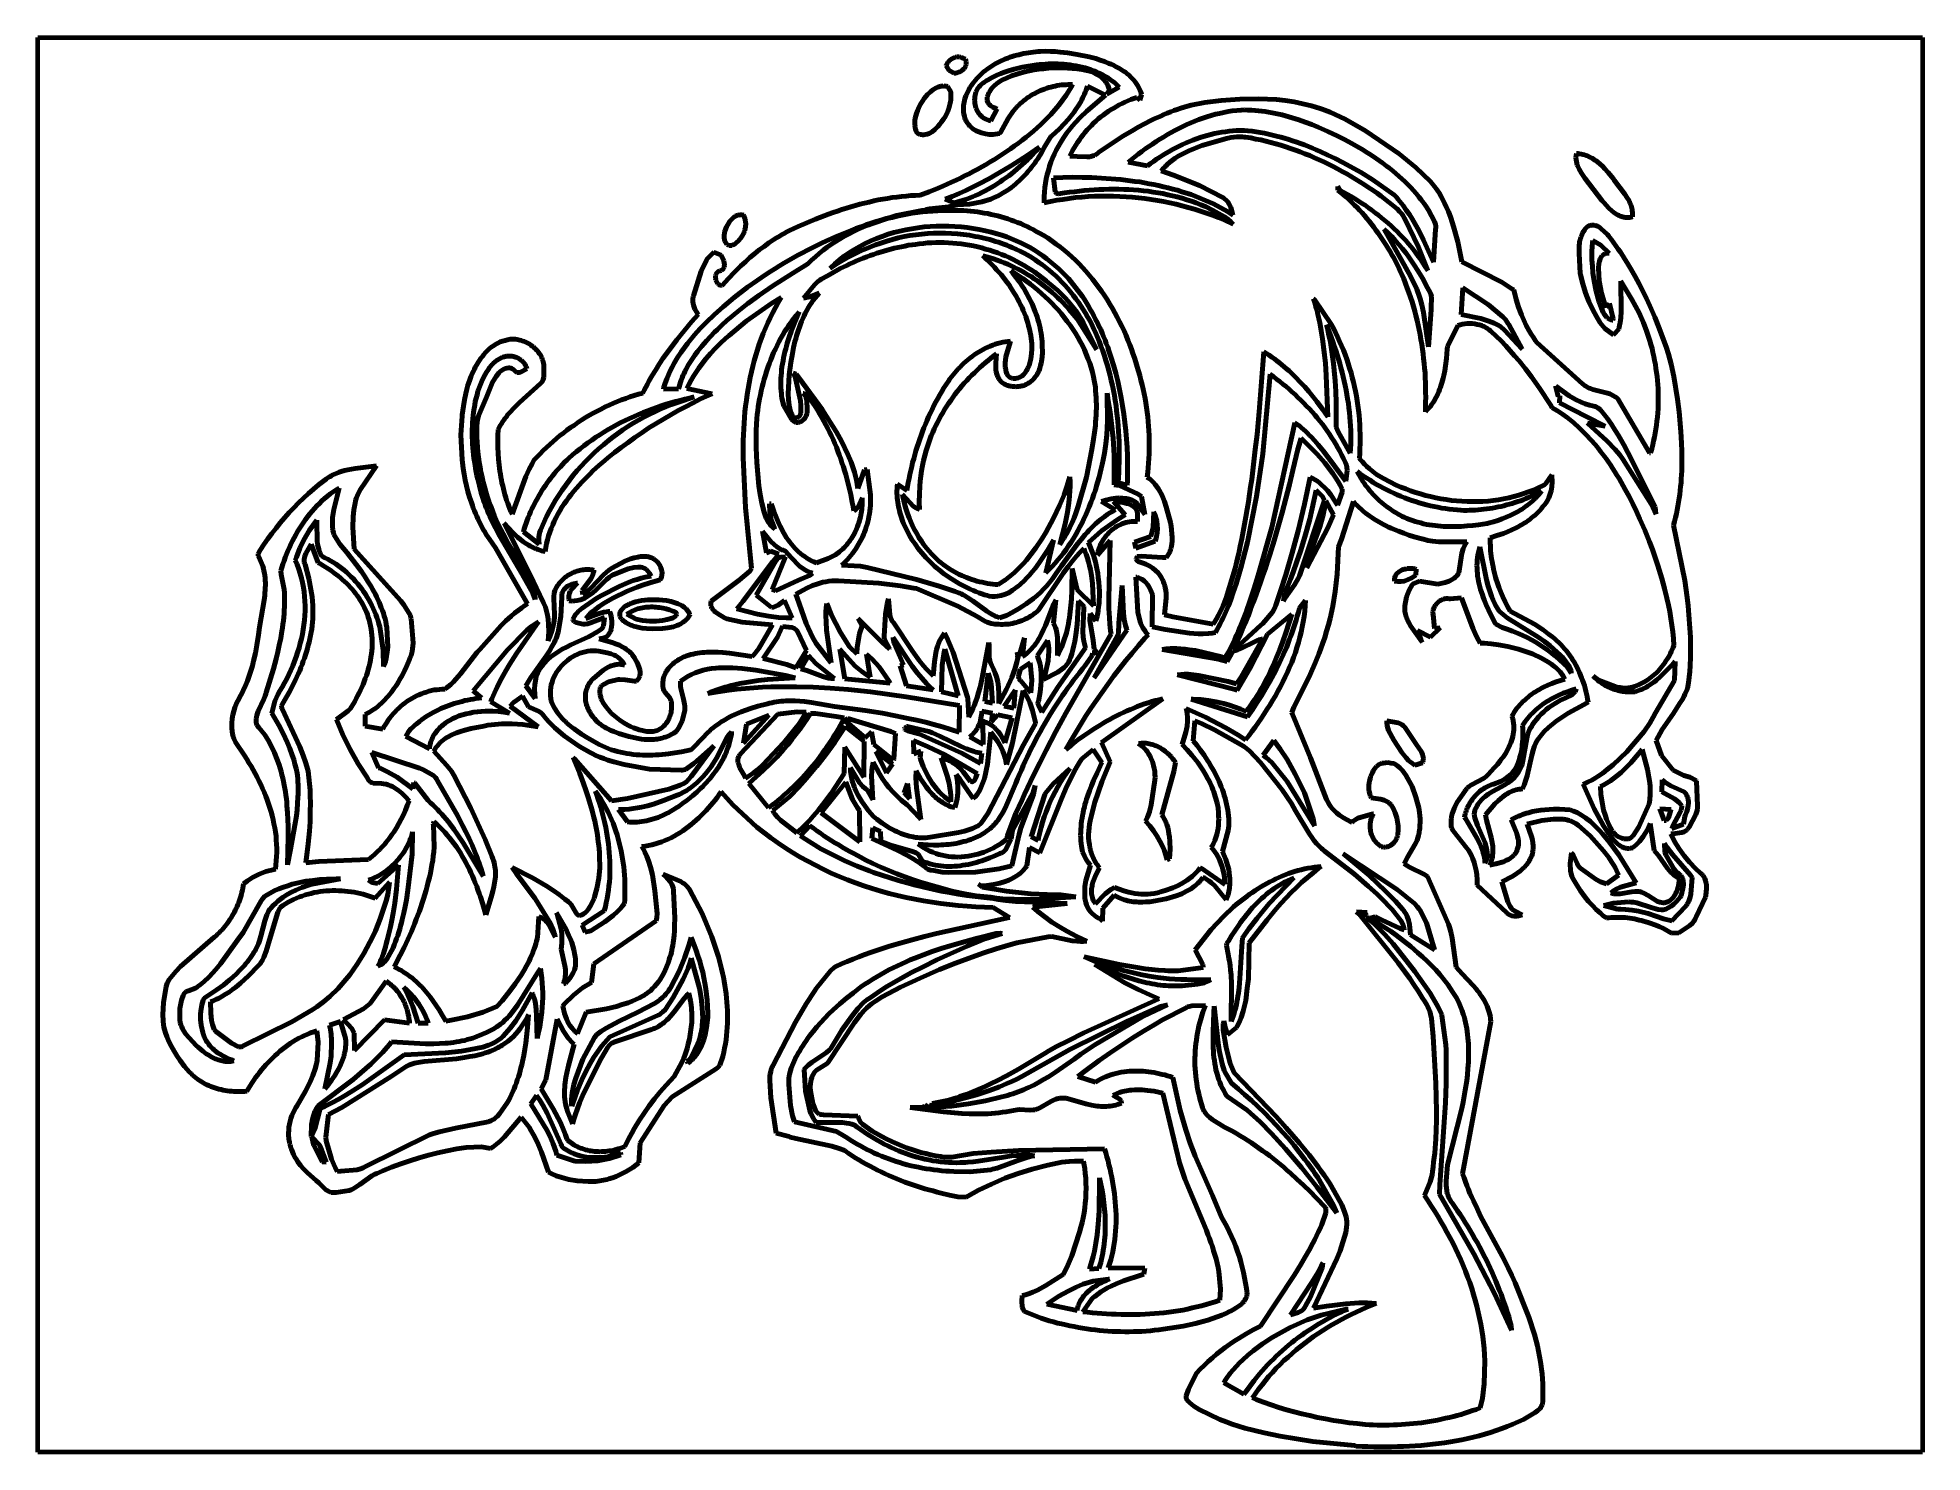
# Model space of a CAD drawing. Header units: millimetres. Extents: x 0 to 12, y 0 to 9.
import ezdxf

# ---------------------------------------------------------------- set-up
doc = ezdxf.new("R2010")
doc.units = ezdxf.units.MM
doc.layers.add('color#030303ff', color=7, linetype='CONTINUOUS', lineweight=100)
doc.layers.add('color#ffffffff', color=7, linetype='CONTINUOUS', lineweight=100)

msp = doc.modelspace()

# ---------------------------------------------------------------- linework, layer by layer
at = {"layer": 'color#030303ff'}
for p, q in [((5.847, 8.9), (5.852, 8.901)), ((5.852, 8.901), (5.856, 8.903)), ((5.856, 8.903), (5.861, 8.904)), ((5.861, 8.904), (5.866, 8.905)), ((5.866, 8.905), (5.871, 8.905)), ((5.871, 8.905), (5.876, 8.905)), ((5.876, 8.905), (5.881, 8.905)), ((5.881, 8.905), (5.886, 8.904)), ((5.886, 8.904), (5.891, 8.903)), ((5.891, 8.903), (5.896, 8.902)), ((5.896, 8.902), (5.901, 8.9)), ((6.191, 8.898), (6.205, 8.903)), ((6.205, 8.903), (6.219, 8.907)), ((6.219, 8.907), (6.233, 8.912)), ((6.233, 8.912), (6.248, 8.916)), ((6.248, 8.916), (6.262, 8.919)), ((6.262, 8.919), (6.277, 8.923)), ((6.277, 8.923), (6.292, 8.927)), ((6.292, 8.927), (6.308, 8.93)), ((6.308, 8.93), (6.323, 8.932)), ((6.323, 8.932), (6.339, 8.934)), ((6.339, 8.934), (6.354, 8.936)), ((6.354, 8.936), (6.37, 8.938)), ((6.37, 8.938), (6.385, 8.939)), ((6.385, 8.939), (6.401, 8.94)), ((6.401, 8.94), (6.432, 8.941)), ((6.432, 8.941), (6.463, 8.94)), ((6.463, 8.94), (6.494, 8.939)), ((6.494, 8.939), (6.525, 8.936)), ((6.525, 8.936), (6.572, 8.931)), ((6.572, 8.931), (6.634, 8.921)), ((6.634, 8.921), (6.71, 8.906)), ((6.71, 8.906), (6.753, 8.894)), ((5.798, 8.849), (5.8, 8.854)), ((5.818, 8.818), (5.798, 8.849)), ((5.8, 8.854), (5.802, 8.859)), ((5.802, 8.859), (5.805, 8.864)), ((5.805, 8.864), (5.808, 8.868)), ((5.808, 8.868), (5.811, 8.873)), ((5.811, 8.873), (5.814, 8.877)), ((5.814, 8.877), (5.818, 8.88)), ((5.818, 8.88), (5.821, 8.884)), ((5.848, 8.802), (5.818, 8.818)), ((5.821, 8.884), (5.825, 8.887)), ((5.825, 8.887), (5.829, 8.89)), ((5.829, 8.89), (5.838, 8.896)), ((5.838, 8.896), (5.847, 8.9)), ((5.857, 8.802), (5.848, 8.802)), ((5.867, 8.804), (5.857, 8.802)), ((5.876, 8.807), (5.867, 8.804)), ((5.885, 8.81), (5.876, 8.807)), ((5.893, 8.815), (5.885, 8.81)), ((5.901, 8.82), (5.893, 8.815)), ((5.901, 8.9), (5.906, 8.898)), ((5.908, 8.826), (5.901, 8.82)), ((5.906, 8.898), (5.911, 8.896)), ((5.914, 8.832), (5.908, 8.826)), ((5.911, 8.896), (5.916, 8.893)), ((5.917, 8.836), (5.914, 8.832)), ((5.916, 8.893), (5.921, 8.89)), ((5.919, 8.84), (5.917, 8.836)), ((5.921, 8.844), (5.919, 8.84)), ((5.921, 8.89), (5.923, 8.885)), ((5.923, 8.848), (5.921, 8.844)), ((5.923, 8.885), (5.924, 8.88)), ((5.924, 8.852), (5.923, 8.848)), ((5.924, 8.88), (5.925, 8.875)), ((5.925, 8.856), (5.924, 8.852)), ((5.925, 8.875), (5.926, 8.87)), ((5.926, 8.861), (5.925, 8.856)), ((5.926, 8.87), (5.926, 8.865)), ((5.926, 8.865), (5.926, 8.861)), ((6.004, 8.779), (6.015, 8.789)), ((6.015, 8.789), (6.026, 8.799)), ((6.026, 8.799), (6.037, 8.809)), ((6.037, 8.809), (6.048, 8.818)), ((6.048, 8.818), (6.06, 8.827)), ((6.06, 8.827), (6.072, 8.836)), ((6.072, 8.836), (6.085, 8.844)), ((6.085, 8.844), (6.097, 8.852)), ((6.097, 8.852), (6.11, 8.86)), ((6.122, 8.789), (6.099, 8.778)), ((6.11, 8.86), (6.123, 8.867)), ((6.146, 8.799), (6.122, 8.789)), ((6.123, 8.867), (6.137, 8.874)), ((6.137, 8.874), (6.15, 8.88)), ((6.171, 8.808), (6.146, 8.799)), ((6.15, 8.88), (6.164, 8.886)), ((6.164, 8.886), (6.177, 8.892)), ((6.195, 8.817), (6.171, 8.808)), ((6.177, 8.892), (6.191, 8.898)), ((6.182, 8.77), (6.215, 8.784)), ((6.233, 8.827), (6.195, 8.817)), ((6.215, 8.784), (6.256, 8.797)), ((6.284, 8.839), (6.233, 8.827)), ((6.256, 8.797), (6.271, 8.801)), ((6.271, 8.801), (6.3, 8.809)), ((6.374, 8.854), (6.284, 8.839)), ((6.3, 8.809), (6.33, 8.816)), ((6.33, 8.816), (6.36, 8.822)), ((6.36, 8.822), (6.39, 8.826)), ((6.393, 8.856), (6.374, 8.854)), ((6.39, 8.826), (6.42, 8.83)), ((6.412, 8.857), (6.393, 8.856)), ((6.431, 8.859), (6.412, 8.857)), ((6.42, 8.83), (6.451, 8.833)), ((6.451, 8.86), (6.431, 8.859)), ((6.471, 8.86), (6.451, 8.86)), ((6.451, 8.833), (6.481, 8.835)), ((6.49, 8.86), (6.471, 8.86)), ((6.481, 8.835), (6.512, 8.836)), ((6.51, 8.86), (6.49, 8.86)), ((6.53, 8.859), (6.51, 8.86)), ((6.512, 8.836), (6.542, 8.835)), ((6.549, 8.858), (6.53, 8.859)), ((6.542, 8.835), (6.573, 8.834)), ((6.569, 8.856), (6.549, 8.858)), ((6.589, 8.854), (6.569, 8.856)), ((6.573, 8.834), (6.603, 8.832)), ((6.608, 8.851), (6.589, 8.854)), ((6.603, 8.832), (6.634, 8.829)), ((6.628, 8.848), (6.608, 8.851)), ((6.647, 8.844), (6.628, 8.848)), ((6.634, 8.829), (6.664, 8.825)), ((6.666, 8.84), (6.647, 8.844)), ((6.664, 8.825), (6.694, 8.819)), ((6.685, 8.835), (6.666, 8.84)), ((6.704, 8.83), (6.685, 8.835)), ((6.694, 8.819), (6.701, 8.818)), ((6.701, 8.818), (6.721, 8.811)), ((6.722, 8.824), (6.704, 8.83)), ((6.721, 8.811), (6.741, 8.803)), ((6.74, 8.817), (6.722, 8.824)), ((6.758, 8.809), (6.74, 8.817)), ((6.741, 8.803), (6.76, 8.793)), ((6.753, 8.894), (6.781, 8.885)), ((6.776, 8.801), (6.758, 8.809)), ((6.76, 8.793), (6.772, 8.786)), ((6.772, 8.786), (6.784, 8.777)), ((6.793, 8.793), (6.776, 8.801)), ((6.781, 8.885), (6.809, 8.875)), ((6.81, 8.783), (6.793, 8.793)), ((6.809, 8.875), (6.837, 8.864)), ((6.827, 8.773), (6.81, 8.783)), ((6.837, 8.864), (6.851, 8.858)), ((6.851, 8.858), (6.865, 8.852)), ((6.865, 8.852), (6.879, 8.845)), ((6.879, 8.845), (6.892, 8.838)), ((6.892, 8.838), (6.905, 8.831)), ((6.905, 8.831), (6.918, 8.823)), ((6.918, 8.823), (6.93, 8.815)), ((6.93, 8.815), (6.942, 8.807)), ((6.942, 8.807), (6.954, 8.798)), ((6.954, 8.798), (6.965, 8.788)), ((6.965, 8.788), (6.975, 8.778)), ((5.655, 8.637), (5.679, 8.665)), ((5.679, 8.665), (5.697, 8.683)), ((5.697, 8.683), (5.712, 8.695)), ((5.712, 8.695), (5.723, 8.702)), ((5.723, 8.702), (5.734, 8.708)), ((5.734, 8.708), (5.745, 8.713)), ((5.745, 8.713), (5.751, 8.715)), ((5.751, 8.715), (5.757, 8.717)), ((5.757, 8.717), (5.763, 8.718)), ((5.763, 8.718), (5.769, 8.719)), ((5.769, 8.719), (5.775, 8.719)), ((5.775, 8.719), (5.781, 8.72)), ((5.781, 8.72), (5.787, 8.719)), ((5.787, 8.719), (5.794, 8.719)), ((5.794, 8.719), (5.8, 8.718)), ((5.8, 8.718), (5.807, 8.716)), ((5.807, 8.716), (5.826, 8.687)), ((5.826, 8.687), (5.827, 8.677)), ((5.827, 8.677), (5.828, 8.668)), ((5.828, 8.668), (5.828, 8.658)), ((5.924, 8.656), (5.93, 8.669)), ((5.93, 8.669), (5.936, 8.682)), ((5.936, 8.682), (5.943, 8.696)), ((5.943, 8.696), (5.95, 8.709)), ((5.95, 8.709), (5.958, 8.721)), ((5.958, 8.721), (5.967, 8.733)), ((5.967, 8.733), (5.975, 8.745)), ((5.975, 8.745), (5.985, 8.757)), ((5.982, 8.66), (5.98, 8.65)), ((5.985, 8.67), (5.982, 8.66)), ((5.985, 8.757), (5.994, 8.768)), ((5.988, 8.68), (5.985, 8.67)), ((5.991, 8.689), (5.988, 8.68)), ((5.996, 8.698), (5.991, 8.689)), ((5.994, 8.768), (6.004, 8.779)), ((6.001, 8.706), (5.996, 8.698)), ((6.008, 8.714), (6.001, 8.706)), ((6.015, 8.722), (6.008, 8.714)), ((6.022, 8.729), (6.015, 8.722)), ((6.033, 8.737), (6.022, 8.729)), ((6.043, 8.745), (6.033, 8.737)), ((6.054, 8.752), (6.043, 8.745)), ((6.065, 8.759), (6.054, 8.752)), ((6.062, 8.652), (6.064, 8.661)), ((6.064, 8.661), (6.068, 8.669)), ((6.076, 8.766), (6.065, 8.759)), ((6.068, 8.669), (6.071, 8.677)), ((6.071, 8.677), (6.076, 8.685)), ((6.088, 8.772), (6.076, 8.766)), ((6.076, 8.685), (6.08, 8.692)), ((6.08, 8.692), (6.085, 8.699)), ((6.085, 8.699), (6.09, 8.706)), ((6.099, 8.778), (6.088, 8.772)), ((6.09, 8.706), (6.096, 8.712)), ((6.096, 8.712), (6.102, 8.718)), ((6.102, 8.718), (6.108, 8.724)), ((6.108, 8.724), (6.115, 8.73)), ((6.115, 8.73), (6.121, 8.735)), ((6.121, 8.735), (6.128, 8.74)), ((6.128, 8.74), (6.143, 8.75)), ((6.143, 8.75), (6.158, 8.759)), ((6.158, 8.759), (6.182, 8.77)), ((6.35, 8.665), (6.338, 8.658)), ((6.363, 8.672), (6.35, 8.665)), ((6.375, 8.678), (6.363, 8.672)), ((6.388, 8.684), (6.375, 8.678)), ((6.4, 8.69), (6.388, 8.684)), ((6.413, 8.695), (6.4, 8.69)), ((6.426, 8.7), (6.413, 8.695)), ((6.44, 8.705), (6.426, 8.7)), ((6.453, 8.709), (6.44, 8.705)), ((6.466, 8.713), (6.453, 8.709)), ((6.48, 8.716), (6.466, 8.713)), ((6.494, 8.719), (6.48, 8.716)), ((6.507, 8.722), (6.494, 8.719)), ((6.521, 8.724), (6.507, 8.722)), ((6.517, 8.597), (6.564, 8.661)), ((6.535, 8.726), (6.521, 8.724)), ((6.549, 8.727), (6.535, 8.726)), ((6.563, 8.728), (6.549, 8.727)), ((6.577, 8.729), (6.563, 8.728)), ((6.564, 8.661), (6.599, 8.719)), ((6.591, 8.729), (6.577, 8.729)), ((6.605, 8.729), (6.591, 8.729)), ((6.599, 8.719), (6.605, 8.729)), ((6.681, 8.668), (6.675, 8.655)), ((6.686, 8.68), (6.681, 8.668)), ((6.691, 8.693), (6.686, 8.68)), ((6.695, 8.706), (6.691, 8.693)), ((6.7, 8.719), (6.695, 8.706)), ((6.695, 8.558), (6.815, 8.662)), ((6.815, 8.662), (6.7, 8.719)), ((6.784, 8.777), (6.795, 8.768)), ((6.795, 8.768), (6.805, 8.758)), ((6.805, 8.758), (6.814, 8.748)), ((6.814, 8.748), (6.818, 8.742)), ((6.818, 8.742), (6.822, 8.737)), ((6.822, 8.737), (6.826, 8.731)), ((6.823, 8.667), (6.903, 8.712)), ((6.841, 8.691), (6.823, 8.667)), ((6.826, 8.731), (6.829, 8.724)), ((6.843, 8.762), (6.827, 8.773)), ((6.829, 8.724), (6.832, 8.718)), ((6.832, 8.718), (6.835, 8.711)), ((6.835, 8.711), (6.837, 8.705)), ((6.837, 8.705), (6.839, 8.698)), ((6.839, 8.698), (6.841, 8.691)), ((6.859, 8.751), (6.843, 8.762)), ((6.874, 8.739), (6.859, 8.751)), ((6.889, 8.725), (6.874, 8.739)), ((6.903, 8.712), (6.889, 8.725)), ((6.975, 8.778), (6.986, 8.768)), ((6.986, 8.768), (6.995, 8.757)), ((6.995, 8.757), (7.004, 8.746)), ((7.004, 8.746), (7.013, 8.734)), ((7.013, 8.734), (7.021, 8.721)), ((7.021, 8.721), (7.028, 8.708)), ((7.028, 8.708), (7.034, 8.695)), ((7.034, 8.695), (7.04, 8.68)), ((7.045, 8.666), (7.035, 8.63)), ((7.04, 8.68), (7.045, 8.666)), ((5.604, 8.53), (5.609, 8.545)), ((5.609, 8.545), (5.614, 8.56)), ((5.614, 8.56), (5.623, 8.582)), ((5.623, 8.582), (5.634, 8.604)), ((5.634, 8.604), (5.651, 8.63)), ((5.651, 8.63), (5.655, 8.637)), ((5.808, 8.557), (5.8, 8.54)), ((5.811, 8.566), (5.808, 8.557)), ((5.814, 8.575), (5.811, 8.566)), ((5.817, 8.584), (5.814, 8.575)), ((5.82, 8.593), (5.817, 8.584)), ((5.822, 8.602), (5.82, 8.593)), ((5.824, 8.611), (5.822, 8.602)), ((5.826, 8.62), (5.824, 8.611)), ((5.827, 8.63), (5.826, 8.62)), ((5.828, 8.639), (5.827, 8.63)), ((5.828, 8.658), (5.828, 8.649)), ((5.828, 8.649), (5.828, 8.639)), ((5.908, 8.582), (5.909, 8.595)), ((5.908, 8.568), (5.908, 8.582)), ((5.909, 8.554), (5.908, 8.568)), ((5.909, 8.595), (5.913, 8.616)), ((5.911, 8.54), (5.909, 8.554)), ((5.914, 8.527), (5.911, 8.54)), ((5.913, 8.616), (5.918, 8.637)), ((5.918, 8.637), (5.924, 8.656)), ((5.98, 8.64), (5.979, 8.63)), ((5.979, 8.63), (5.98, 8.62)), ((5.98, 8.65), (5.98, 8.64)), ((5.98, 8.62), (5.981, 8.61)), ((5.981, 8.61), (5.983, 8.6)), ((5.983, 8.6), (5.985, 8.59)), ((5.985, 8.59), (5.988, 8.581)), ((5.988, 8.581), (5.992, 8.571)), ((5.992, 8.571), (5.996, 8.562)), ((5.996, 8.562), (6.001, 8.554)), ((6.001, 8.554), (6.007, 8.545)), ((6.007, 8.545), (6.013, 8.537)), ((6.059, 8.64), (6.06, 8.644)), ((6.059, 8.636), (6.059, 8.64)), ((6.059, 8.632), (6.059, 8.636)), ((6.059, 8.628), (6.059, 8.632)), ((6.061, 8.621), (6.059, 8.628)), ((6.06, 8.648), (6.062, 8.652)), ((6.06, 8.644), (6.06, 8.648)), ((6.064, 8.614), (6.061, 8.621)), ((6.068, 8.607), (6.064, 8.614)), ((6.072, 8.602), (6.068, 8.607)), ((6.081, 8.594), (6.072, 8.602)), ((6.094, 8.585), (6.081, 8.594)), ((6.082, 8.497), (6.123, 8.574)), ((6.112, 8.577), (6.094, 8.585)), ((6.123, 8.574), (6.112, 8.577)), ((6.225, 8.559), (6.194, 8.512)), ((6.242, 8.578), (6.225, 8.559)), ((6.251, 8.588), (6.242, 8.578)), ((6.261, 8.598), (6.251, 8.588)), ((6.271, 8.608), (6.261, 8.598)), ((6.282, 8.617), (6.271, 8.608)), ((6.293, 8.626), (6.282, 8.617)), ((6.304, 8.634), (6.293, 8.626)), ((6.315, 8.643), (6.304, 8.634)), ((6.327, 8.65), (6.315, 8.643)), ((6.338, 8.658), (6.327, 8.65)), ((6.466, 8.537), (6.517, 8.597)), ((6.612, 8.55), (6.596, 8.529)), ((6.628, 8.573), (6.612, 8.55)), ((6.643, 8.595), (6.628, 8.573)), ((6.657, 8.619), (6.643, 8.595)), ((6.654, 8.518), (6.695, 8.558)), ((6.663, 8.631), (6.657, 8.619)), ((6.669, 8.643), (6.663, 8.631)), ((6.675, 8.655), (6.669, 8.643)), ((6.817, 8.546), (6.801, 8.534)), ((6.834, 8.558), (6.817, 8.546)), ((6.85, 8.569), (6.834, 8.558)), ((6.867, 8.579), (6.85, 8.569)), ((6.885, 8.589), (6.867, 8.579)), ((6.903, 8.599), (6.885, 8.589)), ((6.921, 8.608), (6.903, 8.599)), ((6.939, 8.617), (6.921, 8.608)), ((6.957, 8.625), (6.939, 8.617)), ((6.976, 8.633), (6.957, 8.625)), ((6.995, 8.64), (6.976, 8.633)), ((7.014, 8.647), (6.995, 8.64)), ((7.035, 8.63), (7.014, 8.647)), ((7.188, 8.537), (7.209, 8.546)), ((7.209, 8.546), (7.231, 8.555)), ((7.231, 8.555), (7.252, 8.563)), ((7.252, 8.563), (7.273, 8.57)), ((7.273, 8.57), (7.295, 8.578)), ((7.295, 8.578), (7.317, 8.585)), ((7.317, 8.585), (7.339, 8.591)), ((7.339, 8.591), (7.361, 8.598)), ((7.361, 8.598), (7.449, 8.614)), ((7.449, 8.614), (7.553, 8.628)), ((7.542, 8.545), (7.516, 8.539)), ((7.57, 8.551), (7.542, 8.545)), ((7.553, 8.628), (7.672, 8.636)), ((7.597, 8.556), (7.57, 8.551)), ((7.624, 8.56), (7.597, 8.556)), ((7.652, 8.564), (7.624, 8.56)), ((7.68, 8.566), (7.652, 8.564)), ((7.672, 8.636), (7.792, 8.637)), ((7.702, 8.567), (7.68, 8.566)), ((7.724, 8.566), (7.702, 8.567)), ((7.747, 8.565), (7.724, 8.566)), ((7.769, 8.564), (7.747, 8.565)), ((7.791, 8.562), (7.769, 8.564)), ((7.812, 8.559), (7.791, 8.562)), ((7.792, 8.637), (7.849, 8.636)), ((7.834, 8.556), (7.812, 8.559)), ((7.856, 8.553), (7.834, 8.556)), ((7.849, 8.636), (7.906, 8.633)), ((7.878, 8.549), (7.856, 8.553)), ((7.899, 8.545), (7.878, 8.549)), ((7.921, 8.54), (7.899, 8.545)), ((7.906, 8.633), (7.962, 8.627)), ((7.942, 8.535), (7.921, 8.54)), ((7.962, 8.627), (8.018, 8.618)), ((8.018, 8.618), (8.074, 8.606)), ((8.074, 8.606), (8.129, 8.592)), ((8.129, 8.592), (8.184, 8.576)), ((8.184, 8.576), (8.198, 8.571)), ((8.198, 8.571), (8.248, 8.553)), ((8.248, 8.553), (8.345, 8.507)), ((5.598, 8.484), (5.599, 8.491)), ((5.599, 8.476), (5.598, 8.484)), ((5.599, 8.499), (5.601, 8.515)), ((5.599, 8.491), (5.599, 8.499)), ((5.599, 8.468), (5.599, 8.476)), ((5.6, 8.46), (5.599, 8.468)), ((5.601, 8.453), (5.6, 8.46)), ((5.601, 8.515), (5.604, 8.53)), ((5.603, 8.445), (5.601, 8.453)), ((5.605, 8.437), (5.603, 8.445)), ((5.607, 8.43), (5.605, 8.437)), ((5.61, 8.422), (5.607, 8.43)), ((5.614, 8.419), (5.61, 8.422)), ((5.708, 8.428), (5.689, 8.417)), ((5.725, 8.442), (5.708, 8.428)), ((5.732, 8.449), (5.725, 8.442)), ((5.745, 8.462), (5.732, 8.449)), ((5.758, 8.476), (5.745, 8.462)), ((5.769, 8.491), (5.758, 8.476)), ((5.78, 8.507), (5.769, 8.491)), ((5.791, 8.523), (5.78, 8.507)), ((5.8, 8.54), (5.791, 8.523)), ((5.918, 8.514), (5.914, 8.527)), ((5.92, 8.507), (5.918, 8.514)), ((5.923, 8.501), (5.92, 8.507)), ((5.926, 8.495), (5.923, 8.501)), ((5.93, 8.489), (5.926, 8.495)), ((5.934, 8.483), (5.93, 8.489)), ((5.938, 8.477), (5.934, 8.483)), ((5.942, 8.472), (5.938, 8.477)), ((5.95, 8.463), (5.942, 8.472)), ((5.959, 8.454), (5.95, 8.463)), ((5.968, 8.447), (5.959, 8.454)), ((5.979, 8.44), (5.968, 8.447)), ((5.989, 8.434), (5.979, 8.44)), ((6.006, 8.426), (5.989, 8.434)), ((6.023, 8.42), (6.006, 8.426)), ((6.013, 8.537), (6.02, 8.53)), ((6.02, 8.53), (6.027, 8.523)), ((6.048, 8.414), (6.023, 8.42)), ((6.027, 8.523), (6.035, 8.517)), ((6.035, 8.517), (6.043, 8.512)), ((6.043, 8.512), (6.052, 8.507)), ((6.052, 8.507), (6.062, 8.503)), ((6.062, 8.503), (6.072, 8.499)), ((6.072, 8.499), (6.082, 8.497)), ((6.144, 8.423), (6.138, 8.417)), ((6.194, 8.512), (6.144, 8.423)), ((6.332, 8.412), (6.356, 8.432)), ((6.356, 8.432), (6.379, 8.453)), ((6.379, 8.453), (6.402, 8.473)), ((6.402, 8.473), (6.466, 8.537)), ((6.522, 8.447), (6.472, 8.401)), ((6.551, 8.477), (6.522, 8.447)), ((6.578, 8.507), (6.551, 8.477)), ((6.552, 8.396), (6.569, 8.42)), ((6.569, 8.42), (6.587, 8.443)), ((6.596, 8.529), (6.578, 8.507)), ((6.587, 8.443), (6.605, 8.465)), ((6.605, 8.465), (6.624, 8.486)), ((6.624, 8.486), (6.654, 8.518)), ((6.684, 8.423), (6.672, 8.408)), ((6.697, 8.439), (6.684, 8.423)), ((6.711, 8.453), (6.697, 8.439)), ((6.725, 8.468), (6.711, 8.453)), ((6.739, 8.482), (6.725, 8.468)), ((6.754, 8.496), (6.739, 8.482)), ((6.769, 8.509), (6.754, 8.496)), ((6.785, 8.522), (6.769, 8.509)), ((6.801, 8.534), (6.785, 8.522)), ((6.925, 8.399), (6.984, 8.434)), ((6.984, 8.434), (7.024, 8.457)), ((7.024, 8.457), (7.064, 8.479)), ((7.064, 8.479), (7.105, 8.499)), ((7.105, 8.499), (7.126, 8.509)), ((7.126, 8.509), (7.146, 8.519)), ((7.146, 8.519), (7.167, 8.528)), ((7.167, 8.528), (7.188, 8.537)), ((7.234, 8.423), (7.21, 8.409)), ((7.258, 8.436), (7.234, 8.423)), ((7.283, 8.449), (7.258, 8.436)), ((7.308, 8.461), (7.283, 8.449)), ((7.333, 8.473), (7.308, 8.461)), ((7.359, 8.484), (7.333, 8.473)), ((7.384, 8.495), (7.359, 8.484)), ((7.41, 8.505), (7.384, 8.495)), ((7.436, 8.514), (7.41, 8.505)), ((7.462, 8.523), (7.436, 8.514)), ((7.489, 8.531), (7.462, 8.523)), ((7.516, 8.539), (7.489, 8.531)), ((7.51, 8.416), (7.533, 8.421)), ((7.533, 8.421), (7.557, 8.425)), ((7.557, 8.425), (7.58, 8.428)), ((7.58, 8.428), (7.604, 8.431)), ((7.604, 8.431), (7.627, 8.433)), ((7.627, 8.433), (7.651, 8.435)), ((7.651, 8.435), (7.675, 8.435)), ((7.675, 8.435), (7.699, 8.435)), ((7.699, 8.435), (7.723, 8.434)), ((7.723, 8.434), (7.75, 8.431)), ((7.75, 8.431), (7.776, 8.427)), ((7.776, 8.427), (7.803, 8.423)), ((7.803, 8.423), (7.829, 8.418)), ((7.964, 8.529), (7.942, 8.535)), ((7.985, 8.523), (7.964, 8.529)), ((8.006, 8.517), (7.985, 8.523)), ((8.027, 8.51), (8.006, 8.517)), ((8.048, 8.504), (8.027, 8.51)), ((8.09, 8.489), (8.048, 8.504)), ((8.132, 8.473), (8.09, 8.489)), ((8.173, 8.456), (8.132, 8.473)), ((8.233, 8.43), (8.173, 8.456)), ((8.293, 8.402), (8.233, 8.43)), ((8.345, 8.507), (8.475, 8.433)), ((8.475, 8.433), (8.69, 8.286)), ((5.617, 8.416), (5.614, 8.419)), ((5.621, 8.414), (5.617, 8.416)), ((5.625, 8.412), (5.621, 8.414)), ((5.629, 8.411), (5.625, 8.412)), ((5.634, 8.409), (5.629, 8.411)), ((5.638, 8.409), (5.634, 8.409)), ((5.646, 8.408), (5.638, 8.409)), ((5.655, 8.408), (5.646, 8.408)), ((5.663, 8.409), (5.655, 8.408)), ((5.676, 8.412), (5.663, 8.409)), ((5.689, 8.417), (5.676, 8.412)), ((6.072, 8.411), (6.048, 8.414)), ((6.097, 8.411), (6.072, 8.411)), ((6.138, 8.417), (6.097, 8.411)), ((6.158, 8.284), (6.184, 8.301)), ((6.184, 8.301), (6.209, 8.319)), ((6.209, 8.319), (6.234, 8.337)), ((6.234, 8.337), (6.259, 8.355)), ((6.259, 8.355), (6.284, 8.374)), ((6.284, 8.374), (6.308, 8.393)), ((6.308, 8.393), (6.332, 8.412)), ((6.392, 8.33), (6.314, 8.277)), ((6.362, 8.297), (6.378, 8.313)), ((6.378, 8.313), (6.392, 8.33)), ((6.424, 8.326), (6.408, 8.297)), ((6.467, 8.397), (6.424, 8.326)), ((6.472, 8.401), (6.467, 8.397)), ((6.489, 8.286), (6.501, 8.311)), ((6.501, 8.311), (6.514, 8.336)), ((6.514, 8.336), (6.529, 8.36)), ((6.529, 8.36), (6.536, 8.372)), ((6.536, 8.372), (6.552, 8.396)), ((6.605, 8.307), (6.596, 8.289)), ((6.615, 8.325), (6.605, 8.307)), ((6.625, 8.342), (6.615, 8.325)), ((6.636, 8.359), (6.625, 8.342)), ((6.648, 8.376), (6.636, 8.359)), ((6.659, 8.392), (6.648, 8.376)), ((6.672, 8.408), (6.659, 8.392)), ((6.773, 8.298), (6.867, 8.362)), ((6.867, 8.362), (6.925, 8.399)), ((7.047, 8.301), (7.024, 8.285)), ((7.069, 8.318), (7.047, 8.301)), ((7.092, 8.334), (7.069, 8.318)), ((7.115, 8.349), (7.092, 8.334)), ((7.138, 8.365), (7.115, 8.349)), ((7.162, 8.38), (7.138, 8.365)), ((7.186, 8.394), (7.162, 8.38)), ((7.21, 8.409), (7.186, 8.394)), ((7.201, 8.29), (7.222, 8.302)), ((7.222, 8.302), (7.243, 8.314)), ((7.243, 8.314), (7.264, 8.325)), ((7.264, 8.325), (7.285, 8.336)), ((7.285, 8.336), (7.307, 8.346)), ((7.307, 8.346), (7.329, 8.356)), ((7.347, 8.306), (7.308, 8.287)), ((7.329, 8.356), (7.351, 8.365)), ((7.429, 8.339), (7.347, 8.306)), ((7.351, 8.365), (7.373, 8.374)), ((7.373, 8.374), (7.395, 8.382)), ((7.395, 8.382), (7.418, 8.39)), ((7.418, 8.39), (7.441, 8.398)), ((7.439, 8.342), (7.429, 8.339)), ((7.587, 8.385), (7.439, 8.342)), ((7.441, 8.398), (7.464, 8.404)), ((7.464, 8.404), (7.487, 8.41)), ((7.487, 8.41), (7.51, 8.416)), ((7.615, 8.391), (7.587, 8.385)), ((7.633, 8.393), (7.615, 8.391)), ((7.652, 8.395), (7.633, 8.393)), ((7.671, 8.396), (7.652, 8.395)), ((7.681, 8.395), (7.671, 8.396)), ((7.69, 8.395), (7.681, 8.395)), ((7.7, 8.394), (7.69, 8.395)), ((7.709, 8.393), (7.7, 8.394)), ((7.742, 8.388), (7.709, 8.393)), ((7.774, 8.381), (7.742, 8.388)), ((7.806, 8.375), (7.774, 8.381)), ((7.838, 8.367), (7.806, 8.375)), ((7.829, 8.418), (7.855, 8.412)), ((7.87, 8.359), (7.838, 8.367)), ((7.855, 8.412), (7.881, 8.406)), ((7.902, 8.351), (7.87, 8.359)), ((7.881, 8.406), (7.907, 8.4)), ((7.933, 8.341), (7.902, 8.351)), ((7.907, 8.4), (7.933, 8.393)), ((7.933, 8.393), (7.958, 8.386)), ((7.965, 8.332), (7.933, 8.341)), ((7.958, 8.386), (7.984, 8.378)), ((7.996, 8.321), (7.965, 8.332)), ((7.984, 8.378), (8.009, 8.37)), ((8.027, 8.311), (7.996, 8.321)), ((8.009, 8.37), (8.035, 8.361)), ((8.057, 8.299), (8.027, 8.311)), ((8.035, 8.361), (8.06, 8.352)), ((8.06, 8.352), (8.085, 8.343)), ((8.085, 8.343), (8.11, 8.333)), ((8.11, 8.333), (8.135, 8.323)), ((8.135, 8.323), (8.159, 8.312)), ((8.159, 8.312), (8.184, 8.302)), ((8.184, 8.302), (8.233, 8.279)), ((8.34, 8.378), (8.293, 8.402)), ((8.386, 8.353), (8.34, 8.378)), ((8.431, 8.327), (8.386, 8.353)), ((8.454, 8.314), (8.431, 8.327)), ((8.476, 8.3), (8.454, 8.314)), ((8.498, 8.286), (8.476, 8.3)), ((5.971, 8.174), (5.999, 8.189)), ((5.999, 8.189), (6.026, 8.204)), ((6.026, 8.204), (6.053, 8.219)), ((6.053, 8.219), (6.079, 8.235)), ((6.079, 8.235), (6.106, 8.251)), ((6.106, 8.251), (6.132, 8.267)), ((6.132, 8.267), (6.158, 8.284)), ((6.214, 8.212), (6.133, 8.163)), ((6.314, 8.277), (6.214, 8.212)), ((6.232, 8.174), (6.249, 8.188)), ((6.249, 8.188), (6.266, 8.203)), ((6.266, 8.203), (6.283, 8.218)), ((6.283, 8.218), (6.299, 8.233)), ((6.299, 8.233), (6.316, 8.248)), ((6.316, 8.248), (6.332, 8.264)), ((6.333, 8.188), (6.322, 8.175)), ((6.332, 8.264), (6.347, 8.28)), ((6.343, 8.201), (6.333, 8.188)), ((6.353, 8.214), (6.343, 8.201)), ((6.347, 8.28), (6.362, 8.297)), ((6.363, 8.227), (6.353, 8.214)), ((6.373, 8.241), (6.363, 8.227)), ((6.382, 8.255), (6.373, 8.241)), ((6.391, 8.269), (6.382, 8.255)), ((6.4, 8.283), (6.391, 8.269)), ((6.408, 8.297), (6.4, 8.283)), ((6.443, 8.154), (6.45, 8.181)), ((6.45, 8.181), (6.458, 8.208)), ((6.458, 8.208), (6.467, 8.234)), ((6.467, 8.234), (6.477, 8.26)), ((6.477, 8.26), (6.489, 8.286)), ((6.596, 8.289), (6.587, 8.271)), ((6.587, 8.271), (6.6, 8.271)), ((6.6, 8.271), (6.634, 8.27)), ((6.634, 8.27), (6.695, 8.267)), ((6.695, 8.267), (6.709, 8.267)), ((6.709, 8.267), (6.715, 8.268)), ((6.715, 8.268), (6.721, 8.269)), ((6.721, 8.269), (6.728, 8.271)), ((6.728, 8.271), (6.734, 8.273)), ((6.734, 8.273), (6.74, 8.275)), ((6.74, 8.275), (6.746, 8.277)), ((6.746, 8.277), (6.752, 8.28)), ((6.752, 8.28), (6.757, 8.284)), ((6.757, 8.284), (6.763, 8.288)), ((6.763, 8.288), (6.768, 8.293)), ((6.768, 8.293), (6.773, 8.298)), ((6.981, 8.251), (6.959, 8.234)), ((6.959, 8.234), (7.083, 8.21)), ((7.002, 8.268), (6.981, 8.251)), ((7.024, 8.285), (7.002, 8.268)), ((7.083, 8.21), (7.102, 8.224)), ((7.102, 8.224), (7.121, 8.238)), ((7.121, 8.238), (7.141, 8.252)), ((7.141, 8.252), (7.161, 8.265)), ((7.161, 8.265), (7.181, 8.278)), ((7.178, 8.187), (7.171, 8.178)), ((7.185, 8.195), (7.178, 8.187)), ((7.181, 8.278), (7.201, 8.29)), ((7.193, 8.203), (7.185, 8.195)), ((7.201, 8.211), (7.193, 8.203)), ((7.209, 8.219), (7.201, 8.211)), ((7.225, 8.233), (7.209, 8.219)), ((7.242, 8.247), (7.225, 8.233)), ((7.26, 8.259), (7.242, 8.247)), ((7.279, 8.271), (7.26, 8.259)), ((7.308, 8.287), (7.279, 8.271)), ((8.088, 8.287), (8.057, 8.299)), ((8.118, 8.275), (8.088, 8.287)), ((8.148, 8.262), (8.118, 8.275)), ((8.178, 8.248), (8.148, 8.262)), ((8.208, 8.235), (8.178, 8.248)), ((8.238, 8.22), (8.208, 8.235)), ((8.233, 8.279), (8.281, 8.256)), ((8.267, 8.205), (8.238, 8.22)), ((8.296, 8.19), (8.267, 8.205)), ((8.281, 8.256), (8.329, 8.232)), ((8.325, 8.174), (8.296, 8.19)), ((8.329, 8.232), (8.376, 8.206)), ((8.376, 8.206), (8.446, 8.168)), ((8.521, 8.271), (8.498, 8.286)), ((8.542, 8.257), (8.521, 8.271)), ((8.564, 8.242), (8.542, 8.257)), ((8.585, 8.226), (8.564, 8.242)), ((8.606, 8.211), (8.585, 8.226)), ((8.627, 8.195), (8.606, 8.211)), ((8.648, 8.178), (8.627, 8.195)), ((8.69, 8.286), (8.796, 8.199)), ((8.796, 8.199), (8.888, 8.11)), ((9.817, 8.261), (9.82, 8.289)), ((9.826, 8.215), (9.817, 8.261)), ((9.82, 8.289), (9.831, 8.288)), ((9.83, 8.207), (9.826, 8.215)), ((9.838, 8.189), (9.83, 8.207)), ((9.831, 8.288), (9.841, 8.287)), ((9.853, 8.164), (9.838, 8.189)), ((9.841, 8.287), (9.852, 8.285)), ((9.852, 8.285), (9.862, 8.283)), ((9.862, 8.283), (9.872, 8.28)), ((9.872, 8.28), (9.882, 8.277)), ((9.882, 8.277), (9.892, 8.273)), ((9.892, 8.273), (9.901, 8.268)), ((9.901, 8.268), (9.911, 8.264)), ((9.911, 8.264), (9.92, 8.259)), ((9.92, 8.259), (9.929, 8.253)), ((9.929, 8.253), (9.938, 8.247)), ((9.938, 8.247), (9.946, 8.241)), ((9.946, 8.241), (9.955, 8.235)), ((9.955, 8.235), (9.971, 8.221)), ((9.971, 8.221), (9.987, 8.207)), ((9.987, 8.207), (10.002, 8.191)), ((10.002, 8.191), (10.023, 8.167)), ((5.69, 8.045), (5.747, 8.068)), ((5.747, 8.068), (5.776, 8.08)), ((5.776, 8.08), (5.804, 8.093)), ((5.804, 8.093), (5.832, 8.106)), ((5.832, 8.106), (5.861, 8.119)), ((5.861, 8.119), (5.889, 8.132)), ((5.889, 8.132), (5.916, 8.146)), ((5.916, 8.146), (5.944, 8.16)), ((5.966, 8.073), (5.923, 8.053)), ((5.944, 8.16), (5.971, 8.174)), ((6.008, 8.095), (5.966, 8.073)), ((6.071, 8.128), (6.008, 8.095)), ((6.046, 8.05), (6.065, 8.061)), ((6.065, 8.061), (6.085, 8.072)), ((6.133, 8.163), (6.071, 8.128)), ((6.085, 8.072), (6.104, 8.083)), ((6.104, 8.083), (6.123, 8.095)), ((6.123, 8.095), (6.142, 8.107)), ((6.142, 8.107), (6.16, 8.12)), ((6.16, 8.12), (6.179, 8.133)), ((6.179, 8.133), (6.197, 8.146)), ((6.2, 8.062), (6.187, 8.053)), ((6.197, 8.146), (6.214, 8.16)), ((6.214, 8.072), (6.2, 8.062)), ((6.214, 8.16), (6.232, 8.174)), ((6.227, 8.082), (6.214, 8.072)), ((6.24, 8.093), (6.227, 8.082)), ((6.252, 8.103), (6.24, 8.093)), ((6.264, 8.115), (6.252, 8.103)), ((6.277, 8.126), (6.264, 8.115)), ((6.288, 8.138), (6.277, 8.126)), ((6.3, 8.15), (6.288, 8.138)), ((6.311, 8.162), (6.3, 8.15)), ((6.322, 8.175), (6.311, 8.162)), ((6.425, 8.043), (6.428, 8.071)), ((6.428, 8.071), (6.432, 8.099)), ((6.432, 8.099), (6.437, 8.127)), ((6.437, 8.127), (6.443, 8.154)), ((6.543, 8.136), (6.482, 8.134)), ((6.482, 8.134), (6.493, 8.044)), ((6.605, 8.137), (6.543, 8.136)), ((6.666, 8.136), (6.605, 8.137)), ((6.697, 8.136), (6.666, 8.136)), ((6.728, 8.135), (6.697, 8.136)), ((6.759, 8.134), (6.728, 8.135)), ((6.742, 8.057), (6.773, 8.059)), ((6.789, 8.132), (6.759, 8.134)), ((6.773, 8.059), (6.805, 8.06)), ((6.82, 8.13), (6.789, 8.132)), ((6.805, 8.06), (6.837, 8.061)), ((6.851, 8.128), (6.82, 8.13)), ((6.837, 8.061), (6.868, 8.061)), ((6.881, 8.125), (6.851, 8.128)), ((6.868, 8.061), (6.9, 8.061)), ((6.912, 8.123), (6.881, 8.125)), ((6.9, 8.061), (6.931, 8.06)), ((6.942, 8.119), (6.912, 8.123)), ((6.931, 8.06), (6.963, 8.059)), ((6.973, 8.115), (6.942, 8.119)), ((6.963, 8.059), (6.994, 8.057)), ((7.003, 8.111), (6.973, 8.115)), ((7.034, 8.107), (7.003, 8.111)), ((7.064, 8.102), (7.034, 8.107)), ((7.094, 8.096), (7.064, 8.102)), ((7.124, 8.09), (7.094, 8.096)), ((7.154, 8.084), (7.124, 8.09)), ((7.184, 8.077), (7.154, 8.084)), ((7.171, 8.178), (7.248, 8.151)), ((7.214, 8.07), (7.184, 8.077)), ((7.244, 8.062), (7.214, 8.07)), ((7.274, 8.054), (7.244, 8.062)), ((7.248, 8.151), (7.415, 8.084)), ((7.415, 8.084), (7.563, 8.007)), ((8.297, 8.054), (8.298, 8.079)), ((8.298, 8.079), (8.312, 8.052)), ((8.354, 8.158), (8.325, 8.174)), ((8.382, 8.142), (8.354, 8.158)), ((8.41, 8.125), (8.382, 8.142)), ((8.438, 8.108), (8.41, 8.125)), ((8.466, 8.09), (8.438, 8.108)), ((8.446, 8.168), (8.522, 8.121)), ((8.494, 8.072), (8.466, 8.09)), ((8.521, 8.054), (8.494, 8.072)), ((8.522, 8.121), (8.66, 8.022)), ((8.668, 8.162), (8.648, 8.178)), ((8.687, 8.145), (8.668, 8.162)), ((8.707, 8.127), (8.687, 8.145)), ((8.726, 8.109), (8.707, 8.127)), ((8.744, 8.091), (8.726, 8.109)), ((8.763, 8.072), (8.744, 8.091)), ((8.78, 8.053), (8.763, 8.072)), ((8.888, 8.11), (8.923, 8.068)), ((8.923, 8.068), (8.944, 8.038)), ((9.874, 8.132), (9.853, 8.164)), ((9.985, 7.987), (9.874, 8.132)), ((10.023, 8.167), (10.056, 8.126)), ((10.056, 8.126), (10.062, 8.118)), ((10.062, 8.118), (10.13, 8.03)), ((5.133, 7.931), (5.162, 7.94)), ((5.162, 7.94), (5.19, 7.949)), ((5.19, 7.949), (5.219, 7.957)), ((5.219, 7.957), (5.248, 7.965)), ((5.248, 7.965), (5.277, 7.972)), ((5.277, 7.972), (5.306, 7.979)), ((5.306, 7.979), (5.336, 7.986)), ((5.336, 7.986), (5.365, 7.992)), ((5.365, 7.992), (5.394, 7.997)), ((5.394, 7.997), (5.424, 8.002)), ((5.424, 8.002), (5.453, 8.007)), ((5.453, 8.007), (5.483, 8.011)), ((5.483, 8.011), (5.513, 8.015)), ((5.513, 8.015), (5.543, 8.017)), ((5.543, 8.017), (5.573, 8.02)), ((5.573, 8.02), (5.603, 8.021)), ((5.603, 8.021), (5.633, 8.023)), ((5.633, 8.023), (5.69, 8.045)), ((5.812, 7.949), (5.692, 7.936)), ((5.836, 8.015), (5.792, 7.997)), ((5.792, 7.997), (5.795, 7.996)), ((5.795, 7.996), (5.842, 7.975)), ((5.849, 7.956), (5.812, 7.949)), ((5.88, 8.033), (5.836, 8.015)), ((5.842, 7.975), (5.851, 7.974)), ((5.871, 7.962), (5.849, 7.956)), ((5.851, 7.974), (5.858, 7.976)), ((5.858, 7.976), (5.88, 7.982)), ((5.946, 7.965), (5.871, 7.962)), ((5.923, 8.053), (5.88, 8.033)), ((5.88, 7.982), (5.902, 7.989)), ((5.902, 7.989), (5.923, 7.996)), ((5.923, 7.996), (5.944, 8.004)), ((5.944, 8.004), (5.965, 8.012)), ((6.026, 7.98), (5.946, 7.965)), ((5.965, 8.012), (5.985, 8.021)), ((5.985, 8.021), (6.006, 8.03)), ((6.006, 8.03), (6.026, 8.04)), ((6.026, 8.04), (6.046, 8.05)), ((6.084, 7.998), (6.026, 7.98)), ((6.099, 8.005), (6.084, 7.998)), ((6.114, 8.012), (6.099, 8.005)), ((6.129, 8.019), (6.114, 8.012)), ((6.144, 8.027), (6.129, 8.019)), ((6.158, 8.035), (6.144, 8.027)), ((6.173, 8.044), (6.158, 8.035)), ((6.187, 8.053), (6.173, 8.044)), ((6.424, 8.015), (6.425, 8.043)), ((6.424, 7.987), (6.424, 8.015)), ((6.424, 7.973), (6.424, 7.987)), ((6.464, 7.982), (6.424, 7.973)), ((6.504, 7.99), (6.464, 7.982)), ((6.493, 8.044), (6.494, 8.042)), ((6.494, 8.042), (6.497, 8.038)), ((6.497, 8.038), (6.5, 8.035)), ((6.5, 8.035), (6.506, 8.033)), ((6.543, 7.996), (6.504, 7.99)), ((6.506, 8.033), (6.515, 8.032)), ((6.515, 8.032), (6.554, 8.037)), ((6.583, 8.002), (6.543, 7.996)), ((6.554, 8.037), (6.585, 8.041)), ((6.624, 8.007), (6.583, 8.002)), ((6.585, 8.041), (6.616, 8.045)), ((6.616, 8.045), (6.648, 8.049)), ((6.664, 8.011), (6.624, 8.007)), ((6.648, 8.049), (6.679, 8.052)), ((6.704, 8.014), (6.664, 8.011)), ((6.679, 8.052), (6.71, 8.055)), ((6.744, 8.016), (6.704, 8.014)), ((6.71, 8.055), (6.742, 8.057)), ((6.785, 8.017), (6.744, 8.016)), ((6.825, 8.017), (6.785, 8.017)), ((6.865, 8.017), (6.825, 8.017)), ((6.906, 8.015), (6.865, 8.017)), ((6.946, 8.013), (6.906, 8.015)), ((6.986, 8.01), (6.946, 8.013)), ((7.026, 8.006), (6.986, 8.01)), ((6.994, 8.057), (7.026, 8.054)), ((7.026, 8.054), (7.057, 8.051)), ((7.066, 8.001), (7.026, 8.006)), ((7.057, 8.051), (7.088, 8.048)), ((7.106, 7.996), (7.066, 8.001)), ((7.088, 8.048), (7.119, 8.043)), ((7.146, 7.989), (7.106, 7.996)), ((7.119, 8.043), (7.15, 8.038)), ((7.186, 7.982), (7.146, 7.989)), ((7.15, 8.038), (7.181, 8.033)), ((7.181, 8.033), (7.212, 8.026)), ((7.226, 7.974), (7.186, 7.982)), ((7.212, 8.026), (7.243, 8.019)), ((7.265, 7.965), (7.226, 7.974)), ((7.243, 8.019), (7.273, 8.012)), ((7.304, 7.955), (7.265, 7.965)), ((7.273, 8.012), (7.304, 8.003)), ((7.303, 8.045), (7.274, 8.054)), ((7.332, 8.036), (7.303, 8.045)), ((7.304, 8.003), (7.334, 7.994)), ((7.343, 7.945), (7.304, 7.955)), ((7.362, 8.027), (7.332, 8.036)), ((7.334, 7.994), (7.364, 7.984)), ((7.382, 7.933), (7.343, 7.945)), ((7.504, 7.967), (7.362, 8.027)), ((7.364, 7.984), (7.393, 7.974)), ((7.393, 7.974), (7.423, 7.962)), ((7.423, 7.962), (7.452, 7.95)), ((7.452, 7.95), (7.498, 7.928)), ((7.594, 7.918), (7.504, 7.967)), ((7.563, 8.007), (7.567, 8.005)), ((7.567, 8.005), (7.575, 7.999)), ((7.575, 7.999), (7.586, 7.991)), ((7.586, 7.991), (7.595, 7.98)), ((7.595, 7.98), (7.605, 7.965)), ((7.605, 7.965), (7.615, 7.945)), ((7.615, 7.945), (7.628, 7.896)), ((8.316, 8.039), (8.297, 8.054)), ((8.312, 8.052), (8.336, 8.04)), ((8.334, 8.024), (8.316, 8.039)), ((8.352, 8.009), (8.334, 8.024)), ((8.336, 8.04), (8.359, 8.027)), ((8.369, 7.993), (8.352, 8.009)), ((8.359, 8.027), (8.382, 8.014)), ((8.386, 7.977), (8.369, 7.993)), ((8.382, 8.014), (8.404, 8.001)), ((8.403, 7.96), (8.386, 7.977)), ((8.42, 7.944), (8.403, 7.96)), ((8.404, 8.001), (8.427, 7.987)), ((8.436, 7.927), (8.42, 7.944)), ((8.427, 7.987), (8.449, 7.972)), ((8.449, 7.972), (8.471, 7.958)), ((8.471, 7.958), (8.493, 7.943)), ((8.493, 7.943), (8.515, 7.927)), ((8.548, 8.035), (8.521, 8.054)), ((8.574, 8.016), (8.548, 8.035)), ((8.677, 7.935), (8.574, 8.016)), ((8.66, 8.022), (8.671, 8.009)), ((8.671, 8.009), (8.682, 7.996)), ((8.682, 7.996), (8.693, 7.983)), ((8.693, 7.983), (8.704, 7.969)), ((8.704, 7.969), (8.714, 7.956)), ((8.714, 7.956), (8.734, 7.928)), ((8.797, 8.033), (8.78, 8.053)), ((8.814, 8.013), (8.797, 8.033)), ((8.83, 7.992), (8.814, 8.013)), ((8.846, 7.971), (8.83, 7.992)), ((8.861, 7.95), (8.846, 7.971)), ((8.876, 7.928), (8.861, 7.95)), ((8.944, 8.038), (8.958, 8.014)), ((8.958, 8.014), (8.966, 7.998)), ((8.966, 7.998), (8.979, 7.972)), ((8.979, 7.972), (8.992, 7.945)), ((8.992, 7.945), (9.003, 7.919)), ((9.995, 7.975), (9.985, 7.987)), ((10.028, 7.939), (9.995, 7.975)), ((10.046, 7.923), (10.028, 7.939)), ((10.13, 8.03), (10.145, 8.006)), ((10.145, 8.006), (10.154, 7.99)), ((10.154, 7.99), (10.158, 7.982)), ((10.158, 7.982), (10.162, 7.974)), ((10.162, 7.974), (10.165, 7.966)), ((10.165, 7.966), (10.169, 7.957)), ((10.169, 7.957), (10.171, 7.949)), ((10.171, 7.949), (10.174, 7.94)), ((10.174, 7.94), (10.176, 7.931)), ((4.386, 7.793), (4.397, 7.82)), ((4.397, 7.82), (4.408, 7.841)), ((4.408, 7.841), (4.418, 7.857)), ((4.418, 7.857), (4.426, 7.866)), ((4.426, 7.866), (4.434, 7.874)), ((4.434, 7.874), (4.438, 7.878)), ((4.438, 7.878), (4.443, 7.882)), ((4.443, 7.882), (4.448, 7.885)), ((4.448, 7.885), (4.452, 7.888)), ((4.452, 7.888), (4.457, 7.891)), ((4.457, 7.891), (4.463, 7.893)), ((4.463, 7.893), (4.468, 7.895)), ((4.468, 7.895), (4.473, 7.896)), ((4.473, 7.896), (4.479, 7.897)), ((4.479, 7.897), (4.485, 7.898)), ((4.485, 7.898), (4.491, 7.898)), ((4.491, 7.898), (4.498, 7.897)), ((4.498, 7.897), (4.504, 7.896)), ((4.504, 7.896), (4.508, 7.889)), ((4.508, 7.889), (4.511, 7.881)), ((4.511, 7.881), (4.514, 7.874)), ((4.514, 7.874), (4.516, 7.866)), ((4.516, 7.866), (4.517, 7.858)), ((4.517, 7.819), (4.516, 7.811)), ((4.517, 7.858), (4.518, 7.851)), ((4.518, 7.827), (4.517, 7.819)), ((4.518, 7.851), (4.519, 7.843)), ((4.519, 7.835), (4.518, 7.827)), ((4.519, 7.843), (4.519, 7.835)), ((4.799, 7.797), (4.853, 7.822)), ((4.853, 7.822), (4.908, 7.846)), ((4.908, 7.846), (4.964, 7.869)), ((4.964, 7.869), (4.992, 7.88)), ((4.992, 7.88), (5.02, 7.891)), ((5.02, 7.891), (5.048, 7.901)), ((5.048, 7.901), (5.076, 7.912)), ((5.076, 7.912), (5.104, 7.921)), ((5.104, 7.921), (5.133, 7.931)), ((5.254, 7.821), (5.222, 7.81)), ((5.237, 7.806), (5.267, 7.819)), ((5.286, 7.833), (5.254, 7.821)), ((5.267, 7.819), (5.297, 7.831)), ((5.319, 7.844), (5.286, 7.833)), ((5.297, 7.831), (5.328, 7.843)), ((5.351, 7.854), (5.319, 7.844)), ((5.328, 7.843), (5.359, 7.853)), ((5.383, 7.864), (5.351, 7.854)), ((5.359, 7.853), (5.39, 7.863)), ((5.416, 7.874), (5.383, 7.864)), ((5.39, 7.863), (5.421, 7.873)), ((5.449, 7.883), (5.416, 7.874)), ((5.421, 7.873), (5.453, 7.881)), ((5.482, 7.892), (5.449, 7.883)), ((5.453, 7.881), (5.485, 7.889)), ((5.643, 7.926), (5.482, 7.892)), ((5.485, 7.889), (5.517, 7.896)), ((5.517, 7.896), (5.549, 7.902)), ((5.549, 7.902), (5.582, 7.907)), ((5.582, 7.907), (5.614, 7.912)), ((5.614, 7.912), (5.647, 7.916)), ((5.657, 7.82), (5.618, 7.815)), ((5.656, 7.926), (5.643, 7.926)), ((5.647, 7.916), (5.679, 7.919)), ((5.67, 7.931), (5.656, 7.926)), ((5.696, 7.823), (5.657, 7.82)), ((5.692, 7.936), (5.67, 7.931)), ((5.679, 7.919), (5.712, 7.921)), ((5.735, 7.825), (5.696, 7.823)), ((5.712, 7.921), (5.744, 7.923)), ((5.775, 7.825), (5.735, 7.825)), ((5.744, 7.923), (5.777, 7.924)), ((5.814, 7.825), (5.775, 7.825)), ((5.777, 7.924), (5.799, 7.925)), ((5.799, 7.925), (5.821, 7.926)), ((5.854, 7.823), (5.814, 7.825)), ((5.821, 7.926), (5.843, 7.926)), ((5.843, 7.926), (5.865, 7.926)), ((5.893, 7.82), (5.854, 7.823)), ((5.865, 7.926), (5.887, 7.925)), ((5.887, 7.925), (5.909, 7.924)), ((5.932, 7.816), (5.893, 7.82)), ((5.909, 7.924), (5.932, 7.923)), ((5.932, 7.923), (5.954, 7.921)), ((5.954, 7.921), (5.976, 7.918)), ((5.976, 7.918), (5.997, 7.916)), ((5.997, 7.916), (6.019, 7.912)), ((6.019, 7.912), (6.041, 7.909)), ((6.041, 7.909), (6.063, 7.905)), ((6.063, 7.905), (6.085, 7.9)), ((6.085, 7.9), (6.106, 7.895)), ((6.106, 7.895), (6.128, 7.89)), ((6.128, 7.89), (6.149, 7.884)), ((6.149, 7.884), (6.17, 7.878)), ((6.17, 7.878), (6.191, 7.871)), ((6.191, 7.871), (6.212, 7.864)), ((6.212, 7.864), (6.233, 7.857)), ((6.233, 7.857), (6.254, 7.849)), ((6.254, 7.849), (6.274, 7.841)), ((6.274, 7.841), (6.294, 7.832)), ((6.294, 7.832), (6.314, 7.823)), ((6.314, 7.823), (6.334, 7.813)), ((7.421, 7.921), (7.382, 7.933)), ((7.459, 7.909), (7.421, 7.921)), ((7.497, 7.895), (7.459, 7.909)), ((7.535, 7.881), (7.497, 7.895)), ((7.498, 7.928), (7.575, 7.885)), ((7.572, 7.866), (7.535, 7.881)), ((7.63, 7.837), (7.572, 7.866)), ((7.575, 7.885), (7.598, 7.868)), ((7.628, 7.896), (7.594, 7.918)), ((7.598, 7.868), (7.614, 7.853)), ((7.614, 7.853), (7.63, 7.837)), ((8.452, 7.91), (8.436, 7.927)), ((8.467, 7.892), (8.452, 7.91)), ((8.483, 7.874), (8.467, 7.892)), ((8.498, 7.856), (8.483, 7.874)), ((8.512, 7.838), (8.498, 7.856)), ((8.527, 7.819), (8.512, 7.838)), ((8.515, 7.927), (8.536, 7.911)), ((8.541, 7.8), (8.527, 7.819)), ((8.536, 7.911), (8.557, 7.895)), ((8.557, 7.895), (8.577, 7.879)), ((8.577, 7.879), (8.598, 7.862)), ((8.598, 7.862), (8.618, 7.844)), ((8.618, 7.844), (8.637, 7.827)), ((8.637, 7.827), (8.657, 7.809)), ((8.692, 7.919), (8.677, 7.935)), ((8.706, 7.903), (8.692, 7.919)), ((8.714, 7.891), (8.706, 7.903)), ((8.722, 7.878), (8.714, 7.891)), ((8.725, 7.872), (8.722, 7.878)), ((8.812, 7.692), (8.725, 7.872)), ((8.734, 7.928), (8.754, 7.9)), ((8.754, 7.9), (8.772, 7.871)), ((8.772, 7.871), (8.789, 7.842)), ((8.789, 7.842), (8.814, 7.797)), ((8.915, 7.855), (8.876, 7.928)), ((8.92, 7.837), (8.915, 7.855)), ((8.922, 7.824), (8.92, 7.837)), ((8.922, 7.815), (8.922, 7.824)), ((9.003, 7.919), (9.018, 7.878)), ((9.018, 7.878), (9.036, 7.823)), ((9.036, 7.823), (9.063, 7.724)), ((9.884, 7.816), (9.889, 7.82)), ((9.889, 7.82), (9.895, 7.824)), ((9.895, 7.824), (9.9, 7.827)), ((9.9, 7.827), (9.905, 7.829)), ((9.905, 7.829), (9.911, 7.83)), ((9.911, 7.83), (9.916, 7.831)), ((9.916, 7.831), (9.922, 7.832)), ((9.922, 7.832), (9.927, 7.832)), ((9.927, 7.832), (9.932, 7.831)), ((9.932, 7.831), (9.938, 7.83)), ((9.938, 7.83), (9.943, 7.829)), ((9.943, 7.829), (9.948, 7.827)), ((9.948, 7.827), (9.954, 7.824)), ((9.954, 7.824), (9.959, 7.822)), ((9.959, 7.822), (9.969, 7.816)), ((10.059, 7.912), (10.046, 7.923)), ((10.072, 7.903), (10.059, 7.912)), ((10.079, 7.899), (10.072, 7.903)), ((10.086, 7.895), (10.079, 7.899)), ((10.093, 7.892), (10.086, 7.895)), ((10.1, 7.889), (10.093, 7.892)), ((10.107, 7.886), (10.1, 7.889)), ((10.115, 7.884), (10.107, 7.886)), ((10.122, 7.882), (10.115, 7.884)), ((10.13, 7.881), (10.122, 7.882)), ((10.138, 7.88), (10.13, 7.881)), ((10.146, 7.88), (10.138, 7.88)), ((10.154, 7.88), (10.146, 7.88)), ((10.162, 7.881), (10.154, 7.88)), ((10.17, 7.883), (10.162, 7.881)), ((10.178, 7.885), (10.17, 7.883)), ((10.176, 7.931), (10.177, 7.922)), ((10.177, 7.922), (10.178, 7.913)), ((10.178, 7.913), (10.179, 7.904)), ((10.179, 7.894), (10.178, 7.885)), ((10.179, 7.904), (10.179, 7.894)), ((4.381, 7.768), (4.383, 7.781)), ((4.381, 7.75), (4.381, 7.768)), ((4.383, 7.737), (4.381, 7.75)), ((4.383, 7.781), (4.386, 7.793)), ((4.385, 7.729), (4.383, 7.737)), ((4.389, 7.722), (4.385, 7.729)), ((4.391, 7.718), (4.389, 7.722)), ((4.393, 7.715), (4.391, 7.718)), ((4.395, 7.712), (4.393, 7.715)), ((4.398, 7.709), (4.395, 7.712)), ((4.401, 7.707), (4.398, 7.709)), ((4.404, 7.705), (4.401, 7.707)), ((4.408, 7.703), (4.404, 7.705)), ((4.412, 7.702), (4.408, 7.703)), ((4.416, 7.701), (4.412, 7.702)), ((4.42, 7.701), (4.416, 7.701)), ((4.425, 7.701), (4.42, 7.701)), ((4.43, 7.701), (4.425, 7.701)), ((4.437, 7.705), (4.43, 7.701)), ((4.444, 7.709), (4.437, 7.705)), ((4.451, 7.713), (4.444, 7.709)), ((4.457, 7.718), (4.451, 7.713)), ((4.463, 7.723), (4.457, 7.718)), ((4.469, 7.728), (4.463, 7.723)), ((4.475, 7.734), (4.469, 7.728)), ((4.48, 7.74), (4.475, 7.734)), ((4.485, 7.746), (4.48, 7.74)), ((4.49, 7.753), (4.485, 7.746)), ((4.494, 7.759), (4.49, 7.753)), ((4.499, 7.766), (4.494, 7.759)), ((4.502, 7.774), (4.499, 7.766)), ((4.506, 7.781), (4.502, 7.774)), ((4.509, 7.788), (4.506, 7.781)), ((4.512, 7.796), (4.509, 7.788)), ((4.514, 7.804), (4.512, 7.796)), ((4.516, 7.811), (4.514, 7.804)), ((4.636, 7.696), (4.667, 7.718)), ((4.667, 7.718), (4.699, 7.74)), ((4.699, 7.74), (4.715, 7.75)), ((4.715, 7.75), (4.732, 7.76)), ((4.732, 7.76), (4.748, 7.77)), ((4.748, 7.77), (4.765, 7.779)), ((4.765, 7.779), (4.782, 7.788)), ((4.782, 7.788), (4.799, 7.797)), ((4.973, 7.702), (4.942, 7.687)), ((5.003, 7.717), (4.973, 7.702)), ((5.034, 7.731), (5.003, 7.717)), ((5.065, 7.745), (5.034, 7.731)), ((5.039, 7.691), (5.066, 7.71)), ((5.096, 7.759), (5.065, 7.745)), ((5.066, 7.71), (5.093, 7.728)), ((5.093, 7.728), (5.121, 7.745)), ((5.127, 7.772), (5.096, 7.759)), ((5.121, 7.745), (5.149, 7.762)), ((5.159, 7.785), (5.127, 7.772)), ((5.149, 7.762), (5.178, 7.777)), ((5.191, 7.798), (5.159, 7.785)), ((5.178, 7.777), (5.207, 7.792)), ((5.222, 7.81), (5.191, 7.798)), ((5.207, 7.792), (5.237, 7.806)), ((5.282, 7.714), (5.247, 7.696)), ((5.317, 7.731), (5.282, 7.714)), ((5.311, 7.691), (5.346, 7.705)), ((5.353, 7.746), (5.317, 7.731)), ((5.346, 7.705), (5.382, 7.717)), ((5.39, 7.76), (5.353, 7.746)), ((5.382, 7.717), (5.419, 7.729)), ((5.427, 7.773), (5.39, 7.76)), ((5.419, 7.729), (5.455, 7.74)), ((5.464, 7.784), (5.427, 7.773)), ((5.455, 7.74), (5.492, 7.75)), ((5.502, 7.794), (5.464, 7.784)), ((5.492, 7.75), (5.53, 7.758)), ((5.54, 7.802), (5.502, 7.794)), ((5.535, 7.698), (5.512, 7.694)), ((5.53, 7.758), (5.567, 7.766)), ((5.557, 7.703), (5.535, 7.698)), ((5.579, 7.809), (5.54, 7.802)), ((5.58, 7.706), (5.557, 7.703)), ((5.567, 7.766), (5.68, 7.779)), ((5.618, 7.815), (5.579, 7.809)), ((5.603, 7.709), (5.58, 7.706)), ((5.626, 7.712), (5.603, 7.709)), ((5.653, 7.715), (5.626, 7.712)), ((5.679, 7.718), (5.653, 7.715)), ((5.706, 7.719), (5.679, 7.718)), ((5.68, 7.779), (5.718, 7.781)), ((5.733, 7.72), (5.706, 7.719)), ((5.718, 7.781), (5.756, 7.781)), ((5.76, 7.721), (5.733, 7.72)), ((5.756, 7.781), (5.794, 7.781)), ((5.786, 7.72), (5.76, 7.721)), ((5.813, 7.719), (5.786, 7.72)), ((5.794, 7.781), (5.832, 7.779)), ((5.84, 7.717), (5.813, 7.719)), ((5.832, 7.779), (5.87, 7.776)), ((5.867, 7.715), (5.84, 7.717)), ((5.893, 7.712), (5.867, 7.715)), ((5.87, 7.776), (5.908, 7.772)), ((5.92, 7.708), (5.893, 7.712)), ((5.908, 7.772), (5.946, 7.767)), ((5.946, 7.704), (5.92, 7.708)), ((5.971, 7.811), (5.932, 7.816)), ((5.946, 7.767), (5.984, 7.76)), ((5.972, 7.699), (5.946, 7.704)), ((6.009, 7.804), (5.971, 7.811)), ((5.999, 7.693), (5.972, 7.699)), ((5.984, 7.76), (6.002, 7.757)), ((6.002, 7.757), (6.021, 7.753)), ((6.048, 7.796), (6.009, 7.804)), ((6.021, 7.753), (6.039, 7.749)), ((6.039, 7.749), (6.058, 7.744)), ((6.086, 7.787), (6.048, 7.796)), ((6.058, 7.744), (6.076, 7.739)), ((6.076, 7.739), (6.095, 7.734)), ((6.123, 7.777), (6.086, 7.787)), ((6.095, 7.734), (6.113, 7.728)), ((6.113, 7.728), (6.131, 7.722)), ((6.154, 7.767), (6.123, 7.777)), ((6.131, 7.722), (6.149, 7.716)), ((6.149, 7.716), (6.167, 7.71)), ((6.185, 7.756), (6.154, 7.767)), ((6.167, 7.71), (6.185, 7.703)), ((6.215, 7.744), (6.185, 7.756)), ((6.185, 7.703), (6.203, 7.696)), ((6.245, 7.732), (6.215, 7.744)), ((6.275, 7.718), (6.245, 7.732)), ((6.304, 7.703), (6.275, 7.718)), ((6.333, 7.688), (6.304, 7.703)), ((6.334, 7.813), (6.354, 7.803)), ((6.354, 7.803), (6.373, 7.792)), ((6.373, 7.792), (6.393, 7.781)), ((6.393, 7.781), (6.421, 7.765)), ((6.421, 7.765), (6.448, 7.748)), ((6.448, 7.748), (6.475, 7.73)), ((6.475, 7.73), (6.501, 7.711)), ((6.501, 7.711), (6.527, 7.691)), ((8.554, 7.781), (8.541, 7.8)), ((8.568, 7.762), (8.554, 7.781)), ((8.581, 7.742), (8.568, 7.762)), ((8.594, 7.723), (8.581, 7.742)), ((8.593, 7.806), (8.762, 7.505)), ((8.618, 7.782), (8.593, 7.806)), ((8.606, 7.703), (8.594, 7.723)), ((8.619, 7.683), (8.606, 7.703)), ((8.643, 7.758), (8.618, 7.782)), ((8.666, 7.732), (8.643, 7.758)), ((8.657, 7.809), (8.676, 7.79)), ((8.689, 7.706), (8.666, 7.732)), ((8.676, 7.79), (8.694, 7.771)), ((8.711, 7.68), (8.689, 7.706)), ((8.694, 7.771), (8.713, 7.752)), ((8.713, 7.752), (8.731, 7.733)), ((8.731, 7.733), (8.748, 7.713)), ((8.748, 7.713), (8.765, 7.693)), ((8.814, 7.797), (8.845, 7.736)), ((8.845, 7.736), (8.908, 7.595)), ((8.908, 7.595), (8.921, 7.805)), ((8.921, 7.805), (8.922, 7.815)), ((9.063, 7.724), (9.09, 7.597)), ((9.837, 7.693), (9.838, 7.704)), ((9.838, 7.704), (9.84, 7.714)), ((9.84, 7.714), (9.841, 7.724)), ((9.841, 7.724), (9.843, 7.734)), ((9.843, 7.734), (9.846, 7.744)), ((9.846, 7.744), (9.848, 7.754)), ((9.848, 7.754), (9.852, 7.763)), ((9.852, 7.763), (9.856, 7.773)), ((9.856, 7.773), (9.86, 7.782)), ((9.86, 7.782), (9.865, 7.791)), ((9.865, 7.791), (9.871, 7.799)), ((9.871, 7.799), (9.877, 7.808)), ((9.877, 7.808), (9.884, 7.816)), ((9.923, 7.721), (9.92, 7.693)), ((9.924, 7.734), (9.923, 7.721)), ((9.976, 7.703), (9.924, 7.734)), ((9.969, 7.816), (9.979, 7.809)), ((10.03, 7.652), (9.976, 7.703)), ((9.979, 7.809), (9.997, 7.792)), ((9.997, 7.792), (10.018, 7.771)), ((10.018, 7.771), (10.025, 7.763)), ((10.025, 7.763), (10.041, 7.742)), ((10.041, 7.742), (10.057, 7.721)), ((10.057, 7.721), (10.072, 7.7)), ((10.072, 7.7), (10.087, 7.679)), ((4.235, 7.538), (4.269, 7.609)), ((4.269, 7.609), (4.273, 7.616)), ((4.273, 7.616), (4.315, 7.66)), ((4.315, 7.66), (4.362, 7.64)), ((4.362, 7.64), (4.378, 7.604)), ((4.378, 7.604), (4.382, 7.589)), ((4.382, 7.589), (4.383, 7.581)), ((4.383, 7.581), (4.383, 7.574)), ((4.488, 7.572), (4.517, 7.598)), ((4.517, 7.598), (4.545, 7.624)), ((4.545, 7.624), (4.575, 7.649)), ((4.575, 7.649), (4.605, 7.673)), ((4.605, 7.673), (4.636, 7.696)), ((4.763, 7.588), (4.734, 7.571)), ((4.792, 7.605), (4.763, 7.588)), ((4.822, 7.622), (4.792, 7.605)), ((4.82, 7.525), (4.915, 7.585)), ((4.852, 7.639), (4.822, 7.622)), ((4.882, 7.655), (4.852, 7.639)), ((4.912, 7.671), (4.882, 7.655)), ((4.942, 7.687), (4.912, 7.671)), ((4.915, 7.585), (4.939, 7.608)), ((4.939, 7.608), (4.963, 7.63)), ((4.963, 7.63), (4.988, 7.651)), ((4.988, 7.651), (5.013, 7.672)), ((5.013, 7.672), (5.039, 7.691)), ((5.087, 7.584), (5.058, 7.557)), ((5.074, 7.568), (5.106, 7.588)), ((5.117, 7.61), (5.087, 7.584)), ((5.106, 7.588), (5.139, 7.608)), ((5.148, 7.633), (5.117, 7.61)), ((5.139, 7.608), (5.172, 7.627)), ((5.181, 7.656), (5.148, 7.633)), ((5.184, 7.584), (5.163, 7.574)), ((5.172, 7.627), (5.206, 7.644)), ((5.214, 7.677), (5.181, 7.656)), ((5.205, 7.594), (5.184, 7.584)), ((5.226, 7.603), (5.205, 7.594)), ((5.206, 7.644), (5.241, 7.661)), ((5.247, 7.696), (5.214, 7.677)), ((5.248, 7.612), (5.226, 7.603)), ((5.241, 7.661), (5.275, 7.676)), ((5.269, 7.621), (5.248, 7.612)), ((5.291, 7.629), (5.269, 7.621)), ((5.275, 7.676), (5.311, 7.691)), ((5.312, 7.637), (5.291, 7.629)), ((5.334, 7.645), (5.312, 7.637)), ((5.356, 7.652), (5.334, 7.645)), ((5.378, 7.659), (5.356, 7.652)), ((5.4, 7.666), (5.378, 7.659)), ((5.422, 7.672), (5.4, 7.666)), ((5.444, 7.678), (5.422, 7.672)), ((5.467, 7.684), (5.444, 7.678)), ((5.489, 7.689), (5.467, 7.684)), ((5.512, 7.694), (5.489, 7.689)), ((6.025, 7.687), (5.999, 7.693)), ((6.05, 7.679), (6.025, 7.687)), ((6.047, 7.621), (6.031, 7.635)), ((6.031, 7.635), (6.055, 7.63)), ((6.062, 7.607), (6.047, 7.621)), ((6.076, 7.672), (6.05, 7.679)), ((6.055, 7.63), (6.078, 7.623)), ((6.077, 7.593), (6.062, 7.607)), ((6.101, 7.663), (6.076, 7.672)), ((6.092, 7.578), (6.077, 7.593)), ((6.078, 7.623), (6.101, 7.616)), ((6.106, 7.563), (6.092, 7.578)), ((6.127, 7.654), (6.101, 7.663)), ((6.101, 7.616), (6.124, 7.608)), ((6.124, 7.608), (6.147, 7.6)), ((6.152, 7.645), (6.127, 7.654)), ((6.147, 7.6), (6.169, 7.592)), ((6.176, 7.635), (6.152, 7.645)), ((6.169, 7.592), (6.191, 7.582)), ((6.201, 7.624), (6.176, 7.635)), ((6.191, 7.582), (6.213, 7.572)), ((6.225, 7.612), (6.201, 7.624)), ((6.203, 7.696), (6.22, 7.688)), ((6.22, 7.688), (6.246, 7.677)), ((6.249, 7.6), (6.225, 7.612)), ((6.246, 7.677), (6.271, 7.665)), ((6.272, 7.587), (6.249, 7.6)), ((6.271, 7.665), (6.295, 7.652)), ((6.296, 7.574), (6.272, 7.587)), ((6.295, 7.652), (6.32, 7.639)), ((6.32, 7.639), (6.344, 7.624)), ((6.361, 7.671), (6.333, 7.688)), ((6.344, 7.624), (6.367, 7.61)), ((6.388, 7.654), (6.361, 7.671)), ((6.367, 7.61), (6.39, 7.594)), ((6.415, 7.636), (6.388, 7.654)), ((6.39, 7.594), (6.412, 7.578)), ((6.412, 7.578), (6.434, 7.561)), ((6.441, 7.616), (6.415, 7.636)), ((6.467, 7.596), (6.441, 7.616)), ((6.492, 7.575), (6.467, 7.596)), ((6.527, 7.691), (6.552, 7.671)), ((6.552, 7.671), (6.576, 7.65)), ((6.576, 7.65), (6.6, 7.629)), ((6.6, 7.629), (6.624, 7.607)), ((6.624, 7.607), (6.646, 7.584)), ((6.646, 7.584), (6.668, 7.561)), ((8.631, 7.663), (8.619, 7.683)), ((8.642, 7.642), (8.631, 7.663)), ((8.654, 7.622), (8.642, 7.642)), ((8.665, 7.601), (8.654, 7.622)), ((8.676, 7.58), (8.665, 7.601)), ((8.686, 7.559), (8.676, 7.58)), ((8.733, 7.652), (8.711, 7.68)), ((8.753, 7.624), (8.733, 7.652)), ((8.783, 7.581), (8.753, 7.624)), ((8.765, 7.693), (8.782, 7.672)), ((8.782, 7.672), (8.798, 7.651)), ((8.811, 7.538), (8.783, 7.581)), ((8.798, 7.651), (8.813, 7.63)), ((8.872, 7.541), (8.812, 7.692)), ((8.813, 7.63), (8.829, 7.608)), ((8.829, 7.608), (8.843, 7.586)), ((8.843, 7.586), (8.858, 7.564)), ((9.09, 7.597), (9.344, 7.467)), ((9.837, 7.672), (9.837, 7.693)), ((9.837, 7.651), (9.837, 7.672)), ((9.842, 7.566), (9.837, 7.651)), ((9.92, 7.693), (9.919, 7.666)), ((9.919, 7.666), (9.919, 7.638)), ((9.919, 7.638), (9.919, 7.611)), ((9.919, 7.611), (9.922, 7.569)), ((9.961, 7.56), (9.963, 7.584)), ((9.963, 7.584), (9.967, 7.602)), ((9.967, 7.602), (9.971, 7.616)), ((9.971, 7.616), (9.976, 7.624)), ((9.976, 7.624), (9.981, 7.632)), ((9.981, 7.632), (9.983, 7.635)), ((9.983, 7.635), (9.987, 7.638)), ((9.987, 7.638), (9.99, 7.641)), ((9.99, 7.641), (9.993, 7.644)), ((9.993, 7.644), (9.997, 7.646)), ((9.997, 7.646), (10.001, 7.648)), ((10.001, 7.648), (10.005, 7.649)), ((10.005, 7.649), (10.01, 7.651)), ((10.01, 7.651), (10.014, 7.652)), ((10.014, 7.652), (10.019, 7.652)), ((10.019, 7.652), (10.025, 7.652)), ((10.025, 7.652), (10.03, 7.652)), ((10.087, 7.679), (10.101, 7.658)), ((10.101, 7.658), (10.116, 7.636)), ((10.116, 7.636), (10.13, 7.614)), ((10.13, 7.614), (10.144, 7.592)), ((10.144, 7.592), (10.157, 7.57)), ((4.185, 7.381), (4.235, 7.538)), ((4.326, 7.504), (4.325, 7.499)), ((4.325, 7.499), (4.326, 7.494)), ((4.327, 7.513), (4.326, 7.508)), ((4.326, 7.508), (4.326, 7.504)), ((4.326, 7.494), (4.326, 7.49)), ((4.326, 7.49), (4.327, 7.485)), ((4.329, 7.517), (4.327, 7.513)), ((4.327, 7.485), (4.328, 7.48)), ((4.328, 7.48), (4.33, 7.476)), ((4.331, 7.521), (4.329, 7.517)), ((4.33, 7.476), (4.332, 7.471)), ((4.333, 7.525), (4.331, 7.521)), ((4.332, 7.471), (4.334, 7.467)), ((4.336, 7.529), (4.333, 7.525)), ((4.334, 7.467), (4.337, 7.463)), ((4.339, 7.532), (4.336, 7.529)), ((4.337, 7.463), (4.339, 7.46)), ((4.342, 7.535), (4.339, 7.532)), ((4.339, 7.46), (4.343, 7.456)), ((4.347, 7.537), (4.342, 7.535)), ((4.351, 7.539), (4.347, 7.537)), ((4.356, 7.54), (4.351, 7.539)), ((4.361, 7.541), (4.356, 7.54)), ((4.365, 7.543), (4.361, 7.541)), ((4.369, 7.546), (4.365, 7.543)), ((4.372, 7.548), (4.369, 7.546)), ((4.369, 7.447), (4.408, 7.49)), ((4.374, 7.551), (4.372, 7.548)), ((4.377, 7.554), (4.374, 7.551)), ((4.379, 7.557), (4.377, 7.554)), ((4.38, 7.56), (4.379, 7.557)), ((4.381, 7.563), (4.38, 7.56)), ((4.382, 7.567), (4.381, 7.563)), ((4.383, 7.574), (4.382, 7.567)), ((4.408, 7.49), (4.447, 7.531)), ((4.447, 7.531), (4.488, 7.572)), ((4.591, 7.478), (4.531, 7.436)), ((4.619, 7.497), (4.591, 7.478)), ((4.648, 7.516), (4.619, 7.497)), ((4.676, 7.535), (4.648, 7.516)), ((4.705, 7.553), (4.676, 7.535)), ((4.692, 7.444), (4.82, 7.525)), ((4.734, 7.571), (4.705, 7.553)), ((4.977, 7.469), (4.957, 7.45)), ((4.991, 7.48), (4.977, 7.469)), ((5.001, 7.486), (4.991, 7.48)), ((5.041, 7.509), (5.001, 7.486)), ((5.081, 7.532), (5.041, 7.509)), ((5.058, 7.557), (5.074, 7.568)), ((5.122, 7.554), (5.081, 7.532)), ((5.163, 7.574), (5.122, 7.554)), ((6.12, 7.547), (6.106, 7.563)), ((6.134, 7.532), (6.12, 7.547)), ((6.148, 7.516), (6.134, 7.532)), ((6.161, 7.5), (6.148, 7.516)), ((6.174, 7.483), (6.161, 7.5)), ((6.187, 7.466), (6.174, 7.483)), ((6.199, 7.45), (6.187, 7.466)), ((6.212, 7.54), (6.223, 7.526)), ((6.237, 7.524), (6.212, 7.54)), ((6.213, 7.572), (6.235, 7.562)), ((6.223, 7.526), (6.244, 7.498)), ((6.235, 7.562), (6.257, 7.551)), ((6.262, 7.508), (6.237, 7.524)), ((6.244, 7.498), (6.265, 7.469)), ((6.257, 7.551), (6.278, 7.54)), ((6.287, 7.49), (6.262, 7.508)), ((6.265, 7.469), (6.285, 7.439)), ((6.278, 7.54), (6.299, 7.528)), ((6.312, 7.472), (6.287, 7.49)), ((6.319, 7.56), (6.296, 7.574)), ((6.299, 7.528), (6.32, 7.515)), ((6.336, 7.454), (6.312, 7.472)), ((6.341, 7.546), (6.319, 7.56)), ((6.32, 7.515), (6.34, 7.503)), ((6.34, 7.503), (6.36, 7.489)), ((6.363, 7.531), (6.341, 7.546)), ((6.36, 7.489), (6.38, 7.476)), ((6.438, 7.474), (6.363, 7.531)), ((6.38, 7.476), (6.4, 7.462)), ((6.4, 7.462), (6.419, 7.447)), ((6.434, 7.561), (6.456, 7.544)), ((6.475, 7.445), (6.438, 7.474)), ((6.456, 7.544), (6.477, 7.526)), ((6.477, 7.526), (6.497, 7.507)), ((6.516, 7.553), (6.492, 7.575)), ((6.497, 7.507), (6.517, 7.488)), ((6.528, 7.542), (6.516, 7.553)), ((6.517, 7.488), (6.537, 7.468)), ((6.545, 7.525), (6.528, 7.542)), ((6.537, 7.468), (6.556, 7.448)), ((6.562, 7.507), (6.545, 7.525)), ((6.578, 7.49), (6.562, 7.507)), ((6.594, 7.471), (6.578, 7.49)), ((6.609, 7.453), (6.594, 7.471)), ((6.668, 7.561), (6.69, 7.537)), ((6.69, 7.537), (6.711, 7.512)), ((6.711, 7.512), (6.732, 7.487)), ((6.732, 7.487), (6.751, 7.462)), ((6.751, 7.462), (6.771, 7.436)), ((8.696, 7.538), (8.686, 7.559)), ((8.706, 7.517), (8.696, 7.538)), ((8.718, 7.488), (8.706, 7.517)), ((8.73, 7.459), (8.718, 7.488)), ((8.741, 7.43), (8.73, 7.459)), ((8.762, 7.505), (8.801, 7.423)), ((8.837, 7.493), (8.811, 7.538)), ((8.87, 7.432), (8.837, 7.493)), ((8.858, 7.564), (8.872, 7.541)), ((9.344, 7.467), (9.409, 7.425)), ((9.845, 7.526), (9.842, 7.566)), ((9.847, 7.514), (9.845, 7.526)), ((9.861, 7.457), (9.847, 7.514)), ((9.922, 7.569), (9.926, 7.528)), ((9.926, 7.528), (9.934, 7.473)), ((9.934, 7.473), (9.945, 7.419)), ((9.961, 7.556), (9.961, 7.56)), ((9.966, 7.476), (9.961, 7.556)), ((9.981, 7.398), (9.966, 7.476)), ((10.175, 7.356), (10.104, 7.474)), ((10.104, 7.474), (10.106, 7.28)), ((10.157, 7.57), (10.17, 7.548)), ((10.17, 7.548), (10.196, 7.503)), ((10.196, 7.503), (10.221, 7.457)), ((4.182, 7.359), (4.184, 7.377)), ((4.182, 7.342), (4.182, 7.359)), ((4.186, 7.321), (4.182, 7.342)), ((4.184, 7.377), (4.185, 7.381)), ((4.343, 7.456), (4.346, 7.453)), ((4.346, 7.453), (4.35, 7.451)), ((4.35, 7.451), (4.355, 7.449)), ((4.355, 7.449), (4.359, 7.448)), ((4.359, 7.448), (4.364, 7.447)), ((4.364, 7.447), (4.369, 7.447)), ((4.444, 7.369), (4.374, 7.311)), ((4.531, 7.436), (4.444, 7.369)), ((4.533, 7.332), (4.602, 7.383)), ((4.602, 7.383), (4.692, 7.444)), ((4.745, 7.37), (4.685, 7.333)), ((4.708, 7.306), (4.726, 7.338)), ((4.726, 7.338), (4.745, 7.37)), ((4.957, 7.45), (4.888, 7.366)), ((4.888, 7.366), (4.918, 7.371)), ((4.918, 7.371), (4.928, 7.375)), ((4.928, 7.375), (4.987, 7.398)), ((4.95, 7.352), (4.939, 7.336)), ((4.961, 7.368), (4.95, 7.352)), ((4.974, 7.383), (4.961, 7.368)), ((4.987, 7.398), (4.974, 7.383)), ((6.211, 7.432), (6.199, 7.45)), ((6.222, 7.415), (6.211, 7.432)), ((6.233, 7.397), (6.222, 7.415)), ((6.244, 7.379), (6.233, 7.397)), ((6.254, 7.361), (6.244, 7.379)), ((6.264, 7.343), (6.254, 7.361)), ((6.273, 7.324), (6.264, 7.343)), ((6.285, 7.439), (6.295, 7.424)), ((6.295, 7.424), (6.304, 7.408)), ((6.304, 7.408), (6.313, 7.393)), ((6.313, 7.393), (6.322, 7.377)), ((6.322, 7.377), (6.33, 7.361)), ((6.33, 7.361), (6.338, 7.345)), ((6.36, 7.435), (6.336, 7.454)), ((6.338, 7.345), (6.346, 7.329)), ((6.384, 7.416), (6.36, 7.435)), ((6.407, 7.396), (6.384, 7.416)), ((6.429, 7.375), (6.407, 7.396)), ((6.419, 7.447), (6.438, 7.432)), ((6.451, 7.354), (6.429, 7.375)), ((6.438, 7.432), (6.457, 7.417)), ((6.473, 7.333), (6.451, 7.354)), ((6.457, 7.417), (6.475, 7.401)), ((6.51, 7.414), (6.475, 7.445)), ((6.475, 7.401), (6.493, 7.385)), ((6.493, 7.385), (6.511, 7.368)), ((6.533, 7.392), (6.51, 7.414)), ((6.511, 7.368), (6.528, 7.352)), ((6.528, 7.352), (6.545, 7.335)), ((6.555, 7.37), (6.533, 7.392)), ((6.576, 7.347), (6.555, 7.37)), ((6.556, 7.448), (6.574, 7.427)), ((6.574, 7.427), (6.592, 7.406)), ((6.596, 7.323), (6.576, 7.347)), ((6.592, 7.406), (6.609, 7.384)), ((6.624, 7.434), (6.609, 7.453)), ((6.609, 7.384), (6.626, 7.362)), ((6.639, 7.415), (6.624, 7.434)), ((6.626, 7.362), (6.642, 7.34)), ((6.653, 7.395), (6.639, 7.415)), ((6.642, 7.34), (6.658, 7.317)), ((6.667, 7.376), (6.653, 7.395)), ((6.68, 7.356), (6.667, 7.376)), ((6.693, 7.335), (6.68, 7.356)), ((6.771, 7.436), (6.789, 7.41)), ((6.789, 7.41), (6.808, 7.383)), ((6.808, 7.383), (6.825, 7.356)), ((6.825, 7.356), (6.842, 7.328)), ((8.151, 7.337), (8.143, 7.362)), ((8.143, 7.362), (8.148, 7.357)), ((8.148, 7.357), (8.255, 7.2)), ((8.751, 7.401), (8.741, 7.43)), ((8.761, 7.372), (8.751, 7.401)), ((8.771, 7.343), (8.761, 7.372)), ((8.78, 7.313), (8.771, 7.343)), ((8.801, 7.423), (8.806, 7.411)), ((8.806, 7.411), (8.815, 7.387)), ((8.815, 7.387), (8.823, 7.362)), ((8.823, 7.362), (8.833, 7.324)), ((8.886, 7.401), (8.87, 7.432)), ((8.891, 7.39), (8.886, 7.401)), ((8.895, 7.376), (8.891, 7.39)), ((8.893, 7.299), (8.895, 7.376)), ((9.095, 7.431), (9.085, 7.262)), ((9.256, 7.325), (9.095, 7.431)), ((9.409, 7.425), (9.42, 7.418)), ((9.42, 7.418), (9.436, 7.356)), ((9.436, 7.356), (9.451, 7.308)), ((9.879, 7.4), (9.861, 7.457)), ((9.9, 7.345), (9.879, 7.4)), ((9.925, 7.291), (9.9, 7.345)), ((9.945, 7.419), (9.966, 7.339)), ((9.966, 7.339), (9.968, 7.335)), ((10, 7.331), (9.981, 7.398)), ((10.22, 7.271), (10.175, 7.356)), ((10.221, 7.457), (10.244, 7.411)), ((10.244, 7.411), (10.267, 7.364)), ((10.267, 7.364), (10.289, 7.317)), ((4.173, 7.214), (4.215, 7.262)), ((4.194, 7.296), (4.186, 7.321)), ((4.215, 7.262), (4.194, 7.296)), ((4.319, 7.262), (4.266, 7.211)), ((4.374, 7.311), (4.319, 7.262)), ((4.367, 7.193), (4.399, 7.222)), ((4.399, 7.222), (4.432, 7.251)), ((4.522, 7.218), (4.413, 7.128)), ((4.432, 7.251), (4.482, 7.292)), ((4.482, 7.292), (4.533, 7.332)), ((4.685, 7.333), (4.522, 7.218)), ((4.659, 7.208), (4.674, 7.241)), ((4.674, 7.241), (4.691, 7.274)), ((4.691, 7.274), (4.708, 7.306)), ((4.812, 7.218), (4.797, 7.197)), ((4.828, 7.238), (4.812, 7.218)), ((4.843, 7.258), (4.828, 7.238)), ((4.83, 7.207), (4.86, 7.278)), ((4.86, 7.278), (4.843, 7.258)), ((4.875, 7.217), (4.868, 7.199)), ((4.883, 7.235), (4.875, 7.217)), ((4.891, 7.253), (4.883, 7.235)), ((4.899, 7.27), (4.891, 7.253)), ((4.908, 7.287), (4.899, 7.27)), ((4.918, 7.304), (4.908, 7.287)), ((4.928, 7.32), (4.918, 7.304)), ((4.939, 7.336), (4.928, 7.32)), ((6.282, 7.305), (6.273, 7.324)), ((6.29, 7.286), (6.282, 7.305)), ((6.298, 7.267), (6.29, 7.286)), ((6.306, 7.248), (6.298, 7.267)), ((6.312, 7.228), (6.306, 7.248)), ((6.319, 7.208), (6.312, 7.228)), ((6.346, 7.329), (6.353, 7.312)), ((6.353, 7.312), (6.36, 7.296)), ((6.36, 7.296), (6.367, 7.279)), ((6.367, 7.279), (6.373, 7.263)), ((6.373, 7.263), (6.379, 7.246)), ((6.379, 7.246), (6.384, 7.229)), ((6.384, 7.229), (6.389, 7.211)), ((6.494, 7.31), (6.473, 7.333)), ((6.514, 7.288), (6.494, 7.31)), ((6.534, 7.265), (6.514, 7.288)), ((6.553, 7.241), (6.534, 7.265)), ((6.545, 7.335), (6.562, 7.317)), ((6.571, 7.217), (6.553, 7.241)), ((6.562, 7.317), (6.578, 7.299)), ((6.589, 7.193), (6.571, 7.217)), ((6.578, 7.299), (6.594, 7.281)), ((6.594, 7.281), (6.609, 7.263)), ((6.606, 7.311), (6.596, 7.323)), ((6.615, 7.299), (6.606, 7.311)), ((6.609, 7.263), (6.633, 7.234)), ((6.625, 7.286), (6.615, 7.299)), ((6.634, 7.274), (6.625, 7.286)), ((6.633, 7.234), (6.757, 7.038)), ((6.642, 7.261), (6.634, 7.274)), ((6.651, 7.247), (6.642, 7.261)), ((6.659, 7.234), (6.651, 7.247)), ((6.658, 7.317), (6.673, 7.294)), ((6.667, 7.22), (6.659, 7.234)), ((6.674, 7.206), (6.667, 7.22)), ((6.673, 7.294), (6.688, 7.27)), ((6.688, 7.27), (6.701, 7.246)), ((6.706, 7.315), (6.693, 7.335)), ((6.701, 7.246), (6.715, 7.222)), ((6.718, 7.294), (6.706, 7.315)), ((6.715, 7.222), (6.727, 7.197)), ((6.73, 7.273), (6.718, 7.294)), ((6.741, 7.252), (6.73, 7.273)), ((6.752, 7.23), (6.741, 7.252)), ((6.763, 7.209), (6.752, 7.23)), ((6.842, 7.328), (6.859, 7.3)), ((6.859, 7.3), (6.875, 7.272)), ((6.875, 7.272), (6.89, 7.244)), ((6.89, 7.244), (6.905, 7.215)), ((8.158, 7.311), (8.151, 7.337)), ((8.165, 7.286), (8.158, 7.311)), ((8.171, 7.261), (8.165, 7.286)), ((8.177, 7.235), (8.171, 7.261)), ((8.182, 7.209), (8.177, 7.235)), ((8.788, 7.283), (8.78, 7.313)), ((8.796, 7.254), (8.788, 7.283)), ((8.803, 7.224), (8.796, 7.254)), ((8.81, 7.193), (8.803, 7.224)), ((8.833, 7.324), (8.845, 7.274)), ((8.845, 7.274), (8.877, 7.055)), ((8.877, 7.055), (8.893, 7.291)), ((8.893, 7.291), (8.893, 7.299)), ((9.085, 7.262), (9.21, 7.235)), ((9.21, 7.235), (9.262, 7.219)), ((9.35, 7.247), (9.256, 7.325)), ((9.262, 7.219), (9.296, 7.206)), ((9.367, 7.229), (9.35, 7.247)), ((9.379, 7.213), (9.367, 7.229)), ((9.451, 7.308), (9.469, 7.26)), ((9.469, 7.26), (9.484, 7.225)), ((9.484, 7.225), (9.5, 7.19)), ((9.948, 7.249), (9.925, 7.291)), ((9.972, 7.209), (9.948, 7.249)), ((9.968, 7.335), (9.991, 7.275)), ((9.991, 7.275), (9.999, 7.261)), ((9.999, 7.261), (10.005, 7.253)), ((10.01, 7.306), (10, 7.331)), ((10.005, 7.253), (10.012, 7.245)), ((10.031, 7.332), (10.01, 7.306)), ((10.012, 7.245), (10.016, 7.242)), ((10.016, 7.242), (10.019, 7.238)), ((10.019, 7.238), (10.024, 7.236)), ((10.024, 7.236), (10.028, 7.233)), ((10.028, 7.233), (10.032, 7.231)), ((10.054, 7.233), (10.031, 7.332)), ((10.032, 7.231), (10.037, 7.229)), ((10.037, 7.229), (10.042, 7.227)), ((10.042, 7.227), (10.048, 7.226)), ((10.048, 7.226), (10.053, 7.225)), ((10.053, 7.225), (10.054, 7.233)), ((10.103, 7.24), (10.099, 7.21)), ((10.106, 7.28), (10.103, 7.24)), ((10.248, 7.208), (10.22, 7.271)), ((10.289, 7.317), (10.32, 7.245)), ((10.32, 7.245), (10.349, 7.173)), ((2.967, 7.092), (2.983, 7.096)), ((2.983, 7.096), (2.999, 7.1)), ((2.999, 7.1), (3.015, 7.103)), ((3.015, 7.103), (3.024, 7.104)), ((3.024, 7.104), (3.032, 7.104)), ((3.032, 7.104), (3.04, 7.104)), ((3.04, 7.104), (3.05, 7.103)), ((3.05, 7.103), (3.059, 7.102)), ((3.059, 7.102), (3.069, 7.1)), ((3.069, 7.1), (3.078, 7.098)), ((3.078, 7.098), (3.087, 7.095)), ((4.027, 7.032), (4.079, 7.099)), ((4.079, 7.099), (4.173, 7.214)), ((4.191, 7.131), (4.148, 7.077)), ((4.228, 7.171), (4.191, 7.131)), ((4.266, 7.211), (4.228, 7.171)), ((4.269, 7.094), (4.32, 7.148)), ((4.32, 7.148), (4.336, 7.164)), ((4.336, 7.164), (4.367, 7.193)), ((4.39, 7.108), (4.357, 7.078)), ((4.413, 7.128), (4.39, 7.108)), ((4.605, 7.071), (4.617, 7.106)), ((4.617, 7.106), (4.63, 7.14)), ((4.63, 7.14), (4.644, 7.174)), ((4.644, 7.174), (4.659, 7.208)), ((4.743, 7.11), (4.731, 7.087)), ((4.756, 7.132), (4.743, 7.11)), ((4.769, 7.154), (4.756, 7.132)), ((4.783, 7.175), (4.769, 7.154)), ((4.797, 7.197), (4.783, 7.175)), ((4.784, 7.079), (4.796, 7.116)), ((4.796, 7.116), (4.809, 7.153)), ((4.809, 7.153), (4.83, 7.207)), ((4.838, 7.107), (4.833, 7.088)), ((4.843, 7.126), (4.838, 7.107)), ((4.849, 7.144), (4.843, 7.126)), ((4.855, 7.163), (4.849, 7.144)), ((4.861, 7.181), (4.855, 7.163)), ((4.868, 7.199), (4.861, 7.181)), ((6.324, 7.188), (6.319, 7.208)), ((6.329, 7.168), (6.324, 7.188)), ((6.334, 7.147), (6.329, 7.168)), ((6.338, 7.127), (6.334, 7.147)), ((6.344, 7.074), (6.338, 7.127)), ((6.389, 7.211), (6.394, 7.194)), ((6.394, 7.194), (6.398, 7.177)), ((6.398, 7.177), (6.401, 7.159)), ((6.401, 7.159), (6.404, 7.142)), ((6.404, 7.142), (6.407, 7.124)), ((6.407, 7.124), (6.409, 7.106)), ((6.409, 7.106), (6.41, 7.088)), ((6.606, 7.168), (6.589, 7.193)), ((6.623, 7.142), (6.606, 7.168)), ((6.638, 7.116), (6.623, 7.142)), ((6.653, 7.09), (6.638, 7.116)), ((6.757, 7.038), (6.674, 7.206)), ((6.727, 7.197), (6.739, 7.172)), ((6.739, 7.172), (6.751, 7.147)), ((6.751, 7.147), (6.762, 7.121)), ((6.762, 7.121), (6.774, 7.091)), ((6.773, 7.187), (6.763, 7.209)), ((6.784, 7.165), (6.773, 7.187)), ((6.793, 7.143), (6.784, 7.165)), ((6.803, 7.121), (6.793, 7.143)), ((6.812, 7.098), (6.803, 7.121)), ((6.82, 7.076), (6.812, 7.098)), ((6.905, 7.215), (6.919, 7.186)), ((6.919, 7.186), (6.933, 7.157)), ((6.933, 7.157), (6.946, 7.127)), ((6.946, 7.127), (6.958, 7.098)), ((6.958, 7.098), (6.97, 7.068)), ((8.187, 7.184), (8.182, 7.209)), ((8.192, 7.158), (8.187, 7.184)), ((8.196, 7.132), (8.192, 7.158)), ((8.2, 7.106), (8.196, 7.132)), ((8.207, 7.054), (8.2, 7.106)), ((8.225, 7.195), (8.231, 7.173)), ((8.246, 7.141), (8.225, 7.195)), ((8.231, 7.173), (8.241, 7.128)), ((8.241, 7.128), (8.25, 7.084)), ((8.266, 7.086), (8.246, 7.141)), ((8.255, 7.2), (8.269, 7.173)), ((8.269, 7.173), (8.283, 7.146)), ((8.283, 7.146), (8.296, 7.118)), ((8.296, 7.118), (8.309, 7.09)), ((8.817, 7.163), (8.81, 7.193)), ((8.823, 7.133), (8.817, 7.163)), ((8.828, 7.102), (8.823, 7.133)), ((8.833, 7.072), (8.828, 7.102)), ((9.063, 7.191), (8.997, 7.056)), ((9.078, 7.195), (9.063, 7.191)), ((9.093, 7.199), (9.078, 7.195)), ((9.109, 7.201), (9.093, 7.199)), ((9.124, 7.203), (9.109, 7.201)), ((9.14, 7.203), (9.124, 7.203)), ((9.156, 7.203), (9.14, 7.203)), ((9.172, 7.201), (9.156, 7.203)), ((9.187, 7.198), (9.172, 7.201)), ((9.202, 7.195), (9.187, 7.198)), ((9.217, 7.19), (9.202, 7.195)), ((9.224, 7.187), (9.217, 7.19)), ((9.231, 7.184), (9.224, 7.187)), ((9.238, 7.18), (9.231, 7.184)), ((9.245, 7.176), (9.238, 7.18)), ((9.252, 7.172), (9.245, 7.176)), ((9.258, 7.168), (9.252, 7.172)), ((9.264, 7.163), (9.258, 7.168)), ((9.271, 7.158), (9.264, 7.163)), ((9.277, 7.153), (9.271, 7.158)), ((9.308, 7.123), (9.277, 7.153)), ((9.296, 7.206), (9.32, 7.194)), ((9.339, 7.093), (9.308, 7.123)), ((9.32, 7.194), (9.336, 7.185)), ((9.336, 7.185), (9.362, 7.162)), ((9.362, 7.162), (9.474, 7.041)), ((9.385, 7.202), (9.379, 7.213)), ((9.388, 7.197), (9.385, 7.202)), ((9.474, 7.041), (9.388, 7.197)), ((9.5, 7.19), (9.519, 7.157)), ((9.519, 7.157), (9.532, 7.135)), ((9.532, 7.135), (9.546, 7.114)), ((9.546, 7.114), (9.56, 7.093)), ((10.002, 7.171), (9.972, 7.209)), ((10.056, 7.132), (10.002, 7.171)), ((10.09, 7.167), (10.056, 7.132)), ((10.093, 7.18), (10.09, 7.167)), ((10.095, 7.19), (10.093, 7.18)), ((10.099, 7.21), (10.095, 7.19)), ((10.268, 7.157), (10.248, 7.208)), ((10.281, 7.118), (10.268, 7.157)), ((10.289, 7.093), (10.281, 7.118)), ((10.349, 7.173), (10.377, 7.1)), ((10.377, 7.1), (10.393, 7.054)), ((2.822, 6.972), (2.829, 6.983)), ((2.829, 6.983), (2.838, 6.994)), ((2.838, 6.994), (2.848, 7.007)), ((2.848, 7.007), (2.859, 7.019)), ((2.859, 7.019), (2.87, 7.031)), ((2.87, 7.031), (2.882, 7.042)), ((2.882, 7.042), (2.895, 7.052)), ((2.895, 7.052), (2.909, 7.062)), ((2.909, 7.062), (2.923, 7.071)), ((2.923, 7.071), (2.937, 7.079)), ((2.943, 6.976), (2.936, 6.972)), ((2.937, 7.079), (2.952, 7.086)), ((2.951, 6.981), (2.943, 6.976)), ((2.958, 6.984), (2.951, 6.981)), ((2.952, 7.086), (2.967, 7.092)), ((2.964, 6.988), (2.958, 6.984)), ((2.971, 6.99), (2.964, 6.988)), ((2.978, 6.992), (2.971, 6.99)), ((2.985, 6.994), (2.978, 6.992)), ((2.992, 6.995), (2.985, 6.994)), ((2.999, 6.996), (2.992, 6.995)), ((3.007, 6.996), (2.999, 6.996)), ((3.014, 6.996), (3.007, 6.996)), ((3.021, 6.996), (3.014, 6.996)), ((3.029, 6.995), (3.021, 6.996)), ((3.036, 6.993), (3.029, 6.995)), ((3.043, 6.992), (3.036, 6.993)), ((3.05, 6.99), (3.043, 6.992)), ((3.057, 6.987), (3.05, 6.99)), ((3.063, 6.984), (3.057, 6.987)), ((3.07, 6.981), (3.063, 6.984)), ((3.076, 6.977), (3.07, 6.981)), ((3.082, 6.973), (3.076, 6.977)), ((3.087, 7.095), (3.097, 7.092)), ((3.097, 7.092), (3.106, 7.088)), ((3.106, 7.088), (3.115, 7.085)), ((3.115, 7.085), (3.123, 7.08)), ((3.123, 7.08), (3.132, 7.076)), ((3.132, 7.076), (3.14, 7.071)), ((3.14, 7.071), (3.148, 7.065)), ((3.148, 7.065), (3.156, 7.06)), ((3.156, 7.06), (3.164, 7.054)), ((3.164, 7.054), (3.171, 7.047)), ((3.171, 7.047), (3.178, 7.041)), ((3.178, 7.041), (3.185, 7.034)), ((3.185, 7.034), (3.191, 7.027)), ((3.191, 7.027), (3.197, 7.019)), ((3.197, 7.019), (3.203, 7.011)), ((3.203, 7.011), (3.208, 7.003)), ((3.208, 7.003), (3.213, 6.995)), ((3.213, 6.995), (3.217, 6.986)), ((3.217, 6.986), (3.22, 6.977)), ((3.22, 6.977), (3.224, 6.968)), ((3.966, 6.945), (3.99, 6.98)), ((3.99, 6.98), (4.027, 7.032)), ((4.084, 6.986), (4.062, 6.95)), ((4.107, 7.021), (4.084, 6.986)), ((4.148, 7.077), (4.107, 7.021)), ((4.176, 6.976), (4.193, 7.001)), ((4.193, 7.001), (4.211, 7.025)), ((4.211, 7.025), (4.239, 7.06)), ((4.264, 6.978), (4.236, 6.942)), ((4.239, 7.06), (4.269, 7.094)), ((4.294, 7.013), (4.264, 6.978)), ((4.325, 7.046), (4.294, 7.013)), ((4.357, 7.078), (4.325, 7.046)), ((4.573, 6.966), (4.583, 7.001)), ((4.583, 7.001), (4.594, 7.036)), ((4.594, 7.036), (4.605, 7.071)), ((4.687, 6.995), (4.678, 6.971)), ((4.697, 7.018), (4.687, 6.995)), ((4.708, 7.041), (4.697, 7.018)), ((4.719, 7.064), (4.708, 7.041)), ((4.731, 7.087), (4.719, 7.064)), ((4.757, 6.966), (4.76, 6.985)), ((4.76, 6.985), (4.764, 7.004)), ((4.764, 7.004), (4.769, 7.023)), ((4.769, 7.023), (4.774, 7.042)), ((4.774, 7.042), (4.779, 7.06)), ((4.779, 7.06), (4.784, 7.079)), ((4.817, 7.012), (4.807, 6.954)), ((4.824, 7.05), (4.817, 7.012)), ((4.833, 7.088), (4.824, 7.05)), ((5.936, 6.972), (5.95, 6.983)), ((5.95, 6.983), (5.963, 6.993)), ((5.963, 6.993), (5.977, 7.003)), ((5.977, 7.003), (5.99, 7.012)), ((5.99, 7.012), (6.005, 7.021)), ((6.005, 7.021), (6.019, 7.03)), ((6.019, 7.03), (6.034, 7.038)), ((6.034, 7.038), (6.049, 7.046)), ((6.049, 7.046), (6.064, 7.053)), ((6.064, 7.053), (6.079, 7.059)), ((6.083, 6.983), (6.065, 6.968)), ((6.079, 7.059), (6.095, 7.065)), ((6.102, 6.997), (6.083, 6.983)), ((6.095, 7.065), (6.11, 7.071)), ((6.12, 7.011), (6.102, 6.997)), ((6.11, 7.071), (6.126, 7.076)), ((6.114, 6.95), (6.12, 7.011)), ((6.126, 7.076), (6.143, 7.08)), ((6.143, 7.08), (6.159, 7.084)), ((6.159, 7.084), (6.175, 7.087)), ((6.175, 7.087), (6.192, 7.089)), ((6.179, 6.991), (6.176, 6.969)), ((6.195, 7.049), (6.179, 6.991)), ((6.192, 7.089), (6.209, 7.091)), ((6.209, 7.091), (6.195, 7.049)), ((6.335, 6.961), (6.339, 6.978)), ((6.339, 6.978), (6.341, 6.995)), ((6.341, 6.995), (6.343, 7.012)), ((6.343, 7.012), (6.345, 7.039)), ((6.345, 7.039), (6.344, 7.074)), ((6.412, 7.014), (6.408, 6.974)), ((6.41, 7.088), (6.411, 7.07)), ((6.411, 7.07), (6.412, 7.014)), ((6.667, 7.063), (6.653, 7.09)), ((6.68, 7.036), (6.667, 7.063)), ((6.692, 7.008), (6.68, 7.036)), ((6.703, 6.98), (6.692, 7.008)), ((6.714, 6.951), (6.703, 6.98)), ((6.774, 7.091), (6.786, 7.06)), ((6.786, 7.06), (6.798, 7.029)), ((6.798, 7.029), (6.808, 6.998)), ((6.808, 6.998), (6.818, 6.967)), ((6.829, 7.053), (6.82, 7.076)), ((6.837, 7.03), (6.829, 7.053)), ((6.852, 6.984), (6.837, 7.03)), ((6.866, 6.938), (6.852, 6.984)), ((6.97, 7.068), (6.98, 7.04)), ((6.98, 7.04), (6.99, 7.012)), ((6.99, 7.012), (7, 6.984)), ((7, 6.984), (7.009, 6.956)), ((7.795, 6.64), (7.826, 7.024)), ((7.826, 7.024), (7.843, 7.013)), ((7.843, 7.013), (7.86, 7.001)), ((7.86, 7.001), (7.876, 6.99)), ((7.876, 6.99), (7.893, 6.978)), ((7.893, 6.978), (7.909, 6.966)), ((8.213, 7.002), (8.207, 7.054)), ((8.218, 6.95), (8.213, 7.002)), ((8.25, 7.084), (8.257, 7.039)), ((8.257, 7.039), (8.264, 6.994)), ((8.264, 6.994), (8.27, 6.949)), ((8.275, 7.059), (8.266, 7.086)), ((8.284, 7.032), (8.275, 7.059)), ((8.293, 7.004), (8.284, 7.032)), ((8.302, 6.976), (8.293, 7.004)), ((8.31, 6.948), (8.302, 6.976)), ((8.309, 7.09), (8.321, 7.062)), ((8.321, 7.062), (8.333, 7.034)), ((8.333, 7.034), (8.344, 7.006)), ((8.344, 7.006), (8.354, 6.977)), ((8.354, 6.977), (8.364, 6.948)), ((8.838, 7.041), (8.833, 7.072)), ((8.842, 7.011), (8.838, 7.041)), ((8.845, 6.98), (8.842, 7.011)), ((8.849, 6.949), (8.845, 6.98)), ((8.991, 6.98), (8.985, 6.933)), ((8.996, 7.041), (8.991, 6.98)), ((8.997, 7.056), (8.996, 7.041)), ((9.369, 7.062), (9.339, 7.093)), ((9.398, 7.03), (9.369, 7.062)), ((9.426, 6.998), (9.398, 7.03)), ((9.454, 6.965), (9.426, 6.998)), ((9.56, 7.093), (9.568, 7.083)), ((9.568, 7.083), (9.859, 6.819)), ((10.296, 7.069), (10.289, 7.093)), ((10.303, 7.044), (10.296, 7.069)), ((10.309, 7.018), (10.303, 7.044)), ((10.314, 6.993), (10.309, 7.018)), ((10.319, 6.968), (10.314, 6.993)), ((10.393, 7.054), (10.408, 7.008)), ((10.408, 7.008), (10.425, 6.945)), ((2.755, 6.837), (2.765, 6.863)), ((2.765, 6.863), (2.775, 6.888)), ((2.775, 6.888), (2.781, 6.9)), ((2.781, 6.9), (2.787, 6.913)), ((2.787, 6.913), (2.793, 6.925)), ((2.793, 6.925), (2.8, 6.937)), ((2.8, 6.937), (2.807, 6.948)), ((2.807, 6.948), (2.814, 6.96)), ((2.814, 6.96), (2.822, 6.972)), ((2.855, 6.878), (2.839, 6.846)), ((2.864, 6.894), (2.855, 6.878)), ((2.874, 6.909), (2.864, 6.894)), ((2.884, 6.923), (2.874, 6.909)), ((2.89, 6.93), (2.884, 6.923)), ((2.895, 6.937), (2.89, 6.93)), ((2.901, 6.943), (2.895, 6.937)), ((2.908, 6.95), (2.901, 6.943)), ((2.902, 6.83), (2.925, 6.866)), ((2.914, 6.956), (2.908, 6.95)), ((2.921, 6.961), (2.914, 6.956)), ((2.928, 6.967), (2.921, 6.961)), ((2.925, 6.866), (2.944, 6.889)), ((2.936, 6.972), (2.928, 6.967)), ((2.944, 6.889), (2.952, 6.897)), ((2.952, 6.897), (2.97, 6.91)), ((2.97, 6.91), (2.984, 6.916)), ((2.984, 6.916), (2.995, 6.919)), ((2.995, 6.919), (3.006, 6.92)), ((3.006, 6.92), (3.013, 6.92)), ((3.013, 6.92), (3.02, 6.918)), ((3.02, 6.918), (3.027, 6.916)), ((3.027, 6.916), (3.033, 6.912)), ((3.033, 6.912), (3.036, 6.91)), ((3.036, 6.91), (3.04, 6.907)), ((3.04, 6.907), (3.042, 6.904)), ((3.042, 6.904), (3.045, 6.902)), ((3.045, 6.902), (3.047, 6.899)), ((3.047, 6.899), (3.05, 6.897)), ((3.05, 6.897), (3.055, 6.894)), ((3.055, 6.894), (3.061, 6.892)), ((3.061, 6.892), (3.067, 6.892)), ((3.067, 6.892), (3.073, 6.892)), ((3.073, 6.892), (3.082, 6.894)), ((3.088, 6.969), (3.082, 6.973)), ((3.082, 6.894), (3.121, 6.914)), ((3.093, 6.964), (3.088, 6.969)), ((3.098, 6.959), (3.093, 6.964)), ((3.103, 6.953), (3.098, 6.959)), ((3.107, 6.948), (3.103, 6.953)), ((3.111, 6.942), (3.107, 6.948)), ((3.114, 6.935), (3.111, 6.942)), ((3.117, 6.928), (3.114, 6.935)), ((3.12, 6.921), (3.117, 6.928)), ((3.121, 6.914), (3.12, 6.921)), ((3.224, 6.968), (3.226, 6.959)), ((3.226, 6.959), (3.229, 6.95)), ((3.23, 6.862), (3.226, 6.846)), ((3.229, 6.95), (3.23, 6.94)), ((3.23, 6.94), (3.231, 6.93)), ((3.231, 6.93), (3.23, 6.862)), ((3.901, 6.836), (3.922, 6.873)), ((3.922, 6.873), (3.944, 6.909)), ((3.944, 6.909), (3.966, 6.945)), ((4.025, 6.876), (4.015, 6.85)), ((4.037, 6.901), (4.025, 6.876)), ((4.049, 6.926), (4.037, 6.901)), ((4.062, 6.95), (4.049, 6.926)), ((4.107, 6.843), (4.113, 6.857)), ((4.113, 6.857), (4.118, 6.871)), ((4.118, 6.871), (4.125, 6.885)), ((4.125, 6.885), (4.131, 6.898)), ((4.131, 6.898), (4.138, 6.912)), ((4.138, 6.912), (4.145, 6.925)), ((4.145, 6.925), (4.152, 6.938)), ((4.152, 6.938), (4.16, 6.951)), ((4.16, 6.951), (4.176, 6.976)), ((4.186, 6.868), (4.17, 6.842)), ((4.202, 6.893), (4.186, 6.868)), ((4.219, 6.918), (4.202, 6.893)), ((4.236, 6.942), (4.219, 6.918)), ((4.54, 6.823), (4.547, 6.859)), ((4.547, 6.859), (4.555, 6.895)), ((4.555, 6.895), (4.564, 6.931)), ((4.564, 6.931), (4.573, 6.966)), ((4.644, 6.874), (4.636, 6.849)), ((4.651, 6.898), (4.644, 6.874)), ((4.66, 6.923), (4.651, 6.898)), ((4.668, 6.947), (4.66, 6.923)), ((4.678, 6.971), (4.668, 6.947)), ((4.743, 6.852), (4.744, 6.871)), ((4.744, 6.871), (4.746, 6.89)), ((4.746, 6.89), (4.748, 6.909)), ((4.748, 6.909), (4.75, 6.928)), ((4.75, 6.928), (4.753, 6.947)), ((4.753, 6.947), (4.757, 6.966)), ((4.796, 6.877), (4.79, 6.755)), ((4.807, 6.954), (4.796, 6.877)), ((4.835, 6.863), (4.821, 6.886)), ((4.821, 6.886), (4.84, 6.881)), ((4.869, 6.711), (4.835, 6.863)), ((4.84, 6.881), (4.86, 6.856)), ((4.86, 6.856), (5.007, 6.656)), ((5.822, 6.85), (5.832, 6.863)), ((5.832, 6.863), (5.842, 6.876)), ((5.842, 6.876), (5.853, 6.889)), ((5.853, 6.889), (5.864, 6.902)), ((5.864, 6.902), (5.875, 6.914)), ((5.875, 6.914), (5.887, 6.926)), ((5.887, 6.926), (5.899, 6.938)), ((5.899, 6.938), (5.911, 6.95)), ((5.911, 6.95), (5.924, 6.961)), ((5.924, 6.961), (5.936, 6.972)), ((5.945, 6.857), (5.929, 6.84)), ((5.961, 6.874), (5.945, 6.857)), ((5.978, 6.89), (5.961, 6.874)), ((5.995, 6.906), (5.978, 6.89)), ((6.012, 6.922), (5.995, 6.906)), ((6.029, 6.938), (6.012, 6.922)), ((6.047, 6.953), (6.029, 6.938)), ((6.065, 6.968), (6.047, 6.953)), ((6.114, 6.922), (6.114, 6.95)), ((6.116, 6.908), (6.114, 6.922)), ((6.118, 6.895), (6.116, 6.908)), ((6.121, 6.881), (6.118, 6.895)), ((6.123, 6.875), (6.121, 6.881)), ((6.125, 6.869), (6.123, 6.875)), ((6.128, 6.863), (6.125, 6.869)), ((6.131, 6.857), (6.128, 6.863)), ((6.134, 6.851), (6.131, 6.857)), ((6.176, 6.969), (6.175, 6.954)), ((6.175, 6.954), (6.175, 6.94)), ((6.175, 6.94), (6.175, 6.925)), ((6.175, 6.925), (6.176, 6.918)), ((6.176, 6.918), (6.178, 6.911)), ((6.178, 6.911), (6.179, 6.904)), ((6.179, 6.904), (6.181, 6.896)), ((6.181, 6.896), (6.183, 6.889)), ((6.183, 6.889), (6.186, 6.882)), ((6.186, 6.882), (6.188, 6.878)), ((6.188, 6.878), (6.191, 6.873)), ((6.191, 6.873), (6.194, 6.87)), ((6.194, 6.87), (6.197, 6.866)), ((6.197, 6.866), (6.2, 6.863)), ((6.2, 6.863), (6.203, 6.861)), ((6.203, 6.861), (6.207, 6.859)), ((6.207, 6.859), (6.211, 6.857)), ((6.211, 6.857), (6.215, 6.855)), ((6.25, 6.854), (6.259, 6.857)), ((6.259, 6.857), (6.268, 6.861)), ((6.268, 6.861), (6.276, 6.865)), ((6.276, 6.865), (6.284, 6.87)), ((6.284, 6.87), (6.291, 6.876)), ((6.291, 6.876), (6.296, 6.883)), ((6.296, 6.883), (6.302, 6.89)), ((6.302, 6.89), (6.307, 6.897)), ((6.307, 6.897), (6.311, 6.904)), ((6.311, 6.904), (6.316, 6.912)), ((6.316, 6.912), (6.32, 6.92)), ((6.32, 6.92), (6.323, 6.928)), ((6.323, 6.928), (6.327, 6.936)), ((6.327, 6.936), (6.33, 6.944)), ((6.33, 6.944), (6.335, 6.961)), ((6.362, 6.857), (6.357, 6.85)), ((6.367, 6.863), (6.362, 6.857)), ((6.372, 6.87), (6.367, 6.863)), ((6.376, 6.876), (6.372, 6.87)), ((6.38, 6.883), (6.376, 6.876)), ((6.384, 6.89), (6.38, 6.883)), ((6.391, 6.904), (6.384, 6.89)), ((6.396, 6.919), (6.391, 6.904)), ((6.401, 6.935), (6.396, 6.919)), ((6.404, 6.95), (6.401, 6.935)), ((6.408, 6.974), (6.404, 6.95)), ((6.723, 6.922), (6.714, 6.951)), ((6.731, 6.893), (6.723, 6.922)), ((6.739, 6.863), (6.731, 6.893)), ((6.743, 6.841), (6.739, 6.863)), ((6.818, 6.967), (6.828, 6.936)), ((6.828, 6.936), (6.837, 6.904)), ((6.837, 6.904), (6.845, 6.872)), ((6.845, 6.872), (6.852, 6.841)), ((6.88, 6.887), (6.866, 6.938)), ((6.893, 6.835), (6.88, 6.887)), ((7.009, 6.956), (7.018, 6.928)), ((7.018, 6.928), (7.026, 6.899)), ((7.026, 6.899), (7.034, 6.871)), ((7.034, 6.871), (7.041, 6.842)), ((7.866, 6.88), (7.82, 6.373)), ((7.887, 6.865), (7.866, 6.88)), ((7.907, 6.849), (7.887, 6.865)), ((7.909, 6.966), (7.925, 6.953)), ((7.925, 6.953), (7.941, 6.941)), ((7.941, 6.941), (7.956, 6.928)), ((7.956, 6.928), (7.971, 6.914)), ((7.971, 6.914), (7.986, 6.901)), ((7.986, 6.901), (8.001, 6.887)), ((8.001, 6.887), (8.03, 6.859)), ((8.03, 6.859), (8.058, 6.83)), ((8.224, 6.871), (8.218, 6.95)), ((8.234, 6.609), (8.224, 6.871)), ((8.27, 6.949), (8.275, 6.904)), ((8.275, 6.904), (8.281, 6.837)), ((8.317, 6.92), (8.31, 6.948)), ((8.325, 6.892), (8.317, 6.92)), ((8.332, 6.864), (8.325, 6.892)), ((8.338, 6.836), (8.332, 6.864)), ((8.364, 6.948), (8.373, 6.919)), ((8.373, 6.919), (8.382, 6.889)), ((8.382, 6.889), (8.39, 6.86)), ((8.39, 6.86), (8.397, 6.83)), ((8.851, 6.918), (8.849, 6.949)), ((8.854, 6.888), (8.851, 6.918)), ((8.855, 6.857), (8.854, 6.888)), ((8.857, 6.826), (8.855, 6.857)), ((8.97, 6.856), (8.966, 6.841)), ((8.974, 6.872), (8.97, 6.856)), ((8.98, 6.902), (8.974, 6.872)), ((8.985, 6.933), (8.98, 6.902)), ((9.495, 6.914), (9.454, 6.965)), ((9.534, 6.863), (9.495, 6.914)), ((9.584, 6.792), (9.534, 6.863)), ((10.324, 6.942), (10.319, 6.968)), ((10.328, 6.917), (10.324, 6.942)), ((10.332, 6.891), (10.328, 6.917)), ((10.335, 6.865), (10.332, 6.891)), ((10.337, 6.84), (10.335, 6.865)), ((10.425, 6.945), (10.442, 6.865)), ((10.442, 6.865), (10.466, 6.721)), ((2.723, 6.717), (2.732, 6.758)), ((2.732, 6.758), (2.739, 6.784)), ((2.739, 6.784), (2.746, 6.811)), ((2.746, 6.811), (2.755, 6.837)), ((2.804, 6.749), (2.798, 6.727)), ((2.81, 6.771), (2.804, 6.749)), ((2.839, 6.846), (2.81, 6.771)), ((2.864, 6.733), (2.902, 6.83)), ((3.209, 6.82), (3.076, 6.699)), ((3.212, 6.823), (3.209, 6.82)), ((3.217, 6.829), (3.212, 6.823)), ((3.221, 6.836), (3.217, 6.829)), ((3.226, 6.846), (3.221, 6.836)), ((3.753, 6.726), (3.78, 6.736)), ((3.78, 6.736), (3.807, 6.744)), ((3.807, 6.744), (3.835, 6.753)), ((3.835, 6.753), (3.862, 6.76)), ((3.862, 6.76), (3.871, 6.779)), ((3.871, 6.779), (3.881, 6.798)), ((3.881, 6.798), (3.891, 6.817)), ((3.891, 6.817), (3.901, 6.836)), ((3.997, 6.798), (3.993, 6.784)), ((3.993, 6.784), (4.09, 6.786)), ((4.001, 6.811), (3.997, 6.798)), ((4.005, 6.824), (4.001, 6.811)), ((4.015, 6.85), (4.005, 6.824)), ((4.09, 6.786), (4.094, 6.8)), ((4.094, 6.8), (4.098, 6.815)), ((4.098, 6.815), (4.102, 6.829)), ((4.102, 6.829), (4.107, 6.843)), ((4.156, 6.815), (4.142, 6.788)), ((4.142, 6.788), (4.305, 6.755)), ((4.17, 6.842), (4.156, 6.815)), ((4.28, 6.744), (4.231, 6.722)), ((4.305, 6.755), (4.28, 6.744)), ((4.523, 6.714), (4.528, 6.75)), ((4.528, 6.75), (4.534, 6.787)), ((4.534, 6.787), (4.54, 6.823)), ((4.612, 6.749), (4.607, 6.724)), ((4.617, 6.775), (4.612, 6.749)), ((4.623, 6.8), (4.617, 6.775)), ((4.629, 6.824), (4.623, 6.8)), ((4.636, 6.849), (4.629, 6.824)), ((4.742, 6.832), (4.743, 6.852)), ((4.742, 6.813), (4.742, 6.832)), ((4.743, 6.794), (4.742, 6.813)), ((4.744, 6.774), (4.743, 6.794)), ((4.746, 6.755), (4.744, 6.774)), ((4.748, 6.735), (4.746, 6.755)), ((4.79, 6.755), (4.792, 6.718)), ((4.892, 6.757), (4.885, 6.757)), ((4.885, 6.757), (4.888, 6.755)), ((4.888, 6.755), (4.891, 6.752)), ((4.891, 6.752), (4.894, 6.749)), ((4.901, 6.753), (4.892, 6.757)), ((4.894, 6.749), (4.899, 6.743)), ((4.899, 6.743), (4.902, 6.737)), ((4.929, 6.721), (4.901, 6.753)), ((4.902, 6.737), (4.905, 6.73)), ((5.744, 6.725), (5.757, 6.748)), ((5.757, 6.748), (5.77, 6.77)), ((5.77, 6.77), (5.784, 6.793)), ((5.784, 6.793), (5.798, 6.815)), ((5.798, 6.815), (5.812, 6.836)), ((5.812, 6.836), (5.822, 6.85)), ((5.854, 6.75), (5.84, 6.732)), ((5.868, 6.769), (5.854, 6.75)), ((5.883, 6.787), (5.868, 6.769)), ((5.898, 6.805), (5.883, 6.787)), ((5.913, 6.823), (5.898, 6.805)), ((5.929, 6.84), (5.913, 6.823)), ((6.138, 6.845), (6.134, 6.851)), ((6.142, 6.84), (6.138, 6.845)), ((6.147, 6.834), (6.142, 6.84)), ((6.152, 6.829), (6.147, 6.834)), ((6.157, 6.825), (6.152, 6.829)), ((6.163, 6.821), (6.157, 6.825)), ((6.17, 6.817), (6.163, 6.821)), ((6.177, 6.814), (6.17, 6.817)), ((6.184, 6.811), (6.177, 6.814)), ((6.191, 6.808), (6.184, 6.811)), ((6.198, 6.806), (6.191, 6.808)), ((6.206, 6.804), (6.198, 6.806)), ((6.213, 6.803), (6.206, 6.804)), ((6.22, 6.802), (6.213, 6.803)), ((6.215, 6.855), (6.219, 6.854)), ((6.219, 6.854), (6.223, 6.853)), ((6.228, 6.801), (6.22, 6.802)), ((6.223, 6.853), (6.228, 6.853)), ((6.228, 6.853), (6.232, 6.853)), ((6.235, 6.801), (6.228, 6.801)), ((6.232, 6.853), (6.241, 6.853)), ((6.243, 6.8), (6.235, 6.801)), ((6.241, 6.853), (6.25, 6.854)), ((6.251, 6.801), (6.243, 6.8)), ((6.258, 6.801), (6.251, 6.801)), ((6.266, 6.802), (6.258, 6.801)), ((6.273, 6.803), (6.266, 6.802)), ((6.28, 6.805), (6.273, 6.803)), ((6.288, 6.807), (6.28, 6.805)), ((6.295, 6.809), (6.288, 6.807)), ((6.302, 6.812), (6.295, 6.809)), ((6.309, 6.815), (6.302, 6.812)), ((6.315, 6.818), (6.309, 6.815)), ((6.322, 6.822), (6.315, 6.818)), ((6.328, 6.826), (6.322, 6.822)), ((6.335, 6.83), (6.328, 6.826)), ((6.341, 6.835), (6.335, 6.83)), ((6.346, 6.84), (6.341, 6.835)), ((6.352, 6.845), (6.346, 6.84)), ((6.357, 6.85), (6.352, 6.845)), ((6.747, 6.819), (6.743, 6.841)), ((6.75, 6.797), (6.747, 6.819)), ((6.752, 6.774), (6.75, 6.797)), ((6.754, 6.752), (6.752, 6.774)), ((6.755, 6.73), (6.754, 6.752)), ((6.832, 6.711), (6.826, 6.76)), ((6.826, 6.76), (6.826, 6.745)), ((6.826, 6.745), (6.828, 6.583)), ((6.852, 6.841), (6.859, 6.809)), ((6.859, 6.809), (6.866, 6.776)), ((6.866, 6.776), (6.872, 6.744)), ((6.872, 6.744), (6.877, 6.712)), ((6.904, 6.783), (6.893, 6.835)), ((6.915, 6.73), (6.904, 6.783)), ((7.041, 6.842), (7.048, 6.813)), ((7.048, 6.813), (7.055, 6.784)), ((7.055, 6.784), (7.061, 6.755)), ((7.061, 6.755), (7.067, 6.726)), ((7.927, 6.833), (7.907, 6.849)), ((7.947, 6.817), (7.927, 6.833)), ((7.967, 6.801), (7.947, 6.817)), ((7.986, 6.784), (7.967, 6.801)), ((8.005, 6.767), (7.986, 6.784)), ((8.025, 6.75), (8.005, 6.767)), ((8.043, 6.732), (8.025, 6.75)), ((8.058, 6.83), (8.086, 6.8)), ((8.086, 6.8), (8.112, 6.77)), ((8.112, 6.77), (8.138, 6.739)), ((8.138, 6.739), (8.163, 6.707)), ((8.281, 6.837), (8.285, 6.769)), ((8.285, 6.769), (8.288, 6.7)), ((8.344, 6.808), (8.338, 6.836)), ((8.35, 6.779), (8.344, 6.808)), ((8.355, 6.751), (8.35, 6.779)), ((8.36, 6.722), (8.355, 6.751)), ((8.397, 6.83), (8.404, 6.8)), ((8.404, 6.8), (8.41, 6.771)), ((8.41, 6.771), (8.416, 6.74)), ((8.416, 6.74), (8.421, 6.71)), ((8.858, 6.795), (8.857, 6.826)), ((8.858, 6.764), (8.858, 6.795)), ((8.859, 6.733), (8.858, 6.764)), ((8.929, 6.74), (8.921, 6.727)), ((8.935, 6.754), (8.929, 6.74)), ((8.942, 6.768), (8.935, 6.754)), ((8.947, 6.782), (8.942, 6.768)), ((8.953, 6.797), (8.947, 6.782)), ((8.958, 6.812), (8.953, 6.797)), ((8.962, 6.826), (8.958, 6.812)), ((8.966, 6.841), (8.962, 6.826)), ((9.655, 6.684), (9.584, 6.792)), ((9.688, 6.804), (9.689, 6.798)), ((9.774, 6.743), (9.688, 6.804)), ((9.689, 6.798), (9.703, 6.737)), ((9.703, 6.737), (9.714, 6.743)), ((9.714, 6.743), (9.713, 6.697)), ((9.815, 6.719), (9.774, 6.743)), ((9.859, 6.819), (9.866, 6.814)), ((9.866, 6.814), (9.872, 6.808)), ((9.872, 6.808), (9.88, 6.803)), ((9.88, 6.803), (9.887, 6.799)), ((9.887, 6.799), (9.894, 6.795)), ((9.894, 6.795), (9.902, 6.791)), ((9.902, 6.791), (9.91, 6.788)), ((9.91, 6.788), (9.926, 6.783)), ((9.926, 6.783), (9.993, 6.766)), ((9.993, 6.766), (10.018, 6.759)), ((10.018, 6.759), (10.034, 6.754)), ((10.034, 6.754), (10.042, 6.751)), ((10.042, 6.751), (10.049, 6.747)), ((10.049, 6.747), (10.057, 6.743)), ((10.057, 6.743), (10.064, 6.739)), ((10.064, 6.739), (10.071, 6.734)), ((10.339, 6.814), (10.337, 6.84)), ((10.341, 6.788), (10.339, 6.814)), ((10.342, 6.762), (10.341, 6.788)), ((10.342, 6.736), (10.342, 6.762)), ((10.342, 6.71), (10.342, 6.736)), ((2.709, 6.613), (2.71, 6.622)), ((2.71, 6.622), (2.717, 6.677)), ((2.717, 6.677), (2.723, 6.717)), ((2.779, 6.616), (2.777, 6.593)), ((2.782, 6.638), (2.779, 6.616)), ((2.785, 6.661), (2.782, 6.638)), ((2.789, 6.683), (2.785, 6.661)), ((2.793, 6.705), (2.789, 6.683)), ((2.798, 6.727), (2.793, 6.705)), ((2.814, 6.615), (2.864, 6.733)), ((2.999, 6.62), (2.991, 6.609)), ((3.017, 6.64), (2.999, 6.62)), ((3.036, 6.661), (3.017, 6.64)), ((3.076, 6.699), (3.036, 6.661)), ((3.496, 6.603), (3.521, 6.618)), ((3.521, 6.618), (3.546, 6.632)), ((3.546, 6.632), (3.571, 6.645)), ((3.571, 6.645), (3.596, 6.658)), ((3.596, 6.658), (3.622, 6.671)), ((3.622, 6.671), (3.648, 6.683)), ((3.648, 6.683), (3.674, 6.695)), ((3.674, 6.695), (3.7, 6.706)), ((3.7, 6.706), (3.726, 6.716)), ((3.726, 6.716), (3.753, 6.726)), ((3.835, 6.624), (3.807, 6.611)), ((3.864, 6.635), (3.835, 6.624)), ((3.893, 6.647), (3.864, 6.635)), ((3.868, 6.606), (3.903, 6.624)), ((3.922, 6.658), (3.893, 6.647)), ((3.903, 6.624), (3.938, 6.641)), ((3.951, 6.668), (3.922, 6.658)), ((3.938, 6.641), (3.973, 6.657)), ((3.98, 6.678), (3.951, 6.668)), ((3.973, 6.657), (4.009, 6.672)), ((4.01, 6.688), (3.98, 6.678)), ((4.04, 6.622), (3.993, 6.594)), ((4.009, 6.672), (4.046, 6.687)), ((4.04, 6.697), (4.01, 6.688)), ((4.07, 6.705), (4.04, 6.697)), ((4.087, 6.648), (4.04, 6.622)), ((4.046, 6.687), (4.083, 6.7)), ((4.1, 6.713), (4.07, 6.705)), ((4.083, 6.7), (4.19, 6.735)), ((4.135, 6.673), (4.087, 6.648)), ((4.13, 6.721), (4.1, 6.713)), ((4.16, 6.728), (4.13, 6.721)), ((4.183, 6.698), (4.135, 6.673)), ((4.19, 6.735), (4.16, 6.728)), ((4.231, 6.722), (4.183, 6.698)), ((4.511, 6.604), (4.514, 6.641)), ((4.514, 6.641), (4.518, 6.677)), ((4.518, 6.677), (4.523, 6.714)), ((4.592, 6.623), (4.589, 6.598)), ((4.595, 6.648), (4.592, 6.623)), ((4.598, 6.674), (4.595, 6.648)), ((4.602, 6.699), (4.598, 6.674)), ((4.607, 6.724), (4.602, 6.699)), ((4.762, 6.678), (4.748, 6.735)), ((4.811, 6.594), (4.762, 6.678)), ((4.792, 6.718), (4.793, 6.699)), ((4.793, 6.699), (4.796, 6.681)), ((4.796, 6.681), (4.8, 6.662)), ((4.8, 6.662), (4.803, 6.653)), ((4.803, 6.653), (4.805, 6.645)), ((4.805, 6.645), (4.808, 6.636)), ((4.808, 6.636), (4.812, 6.627)), ((4.812, 6.627), (4.816, 6.618)), ((4.816, 6.618), (4.82, 6.61)), ((4.861, 6.613), (4.866, 6.622)), ((4.866, 6.622), (4.87, 6.632)), ((4.871, 6.68), (4.869, 6.711)), ((4.87, 6.641), (4.871, 6.656)), ((4.87, 6.632), (4.87, 6.641)), ((4.871, 6.656), (4.871, 6.68)), ((4.907, 6.622), (4.904, 6.614)), ((4.905, 6.73), (4.909, 6.715)), ((4.91, 6.631), (4.907, 6.622)), ((4.909, 6.715), (4.911, 6.652)), ((4.911, 6.639), (4.91, 6.631)), ((4.911, 6.652), (4.911, 6.648)), ((4.911, 6.648), (4.911, 6.639)), ((4.934, 6.714), (4.929, 6.721)), ((4.949, 6.693), (4.934, 6.714)), ((4.964, 6.671), (4.949, 6.693)), ((4.978, 6.649), (4.964, 6.671)), ((4.992, 6.626), (4.978, 6.649)), ((5.005, 6.604), (4.992, 6.626)), ((5.007, 6.656), (5.098, 6.511)), ((5.686, 6.61), (5.697, 6.633)), ((5.697, 6.633), (5.708, 6.656)), ((5.708, 6.656), (5.72, 6.68)), ((5.72, 6.68), (5.732, 6.703)), ((5.732, 6.703), (5.744, 6.725)), ((5.776, 6.634), (5.764, 6.614)), ((5.788, 6.654), (5.776, 6.634)), ((5.8, 6.674), (5.788, 6.654)), ((5.813, 6.693), (5.8, 6.674)), ((5.827, 6.713), (5.813, 6.693)), ((5.84, 6.732), (5.827, 6.713)), ((6.754, 6.597), (6.755, 6.619)), ((6.756, 6.708), (6.755, 6.73)), ((6.755, 6.619), (6.756, 6.642)), ((6.757, 6.686), (6.756, 6.708)), ((6.756, 6.642), (6.757, 6.664)), ((6.757, 6.664), (6.757, 6.686)), ((6.844, 6.638), (6.832, 6.711)), ((6.854, 6.564), (6.844, 6.638)), ((6.877, 6.712), (6.882, 6.679)), ((6.882, 6.679), (6.886, 6.647)), ((6.886, 6.647), (6.889, 6.614)), ((6.924, 6.678), (6.915, 6.73)), ((6.932, 6.625), (6.924, 6.678)), ((6.939, 6.572), (6.932, 6.625)), ((7.067, 6.726), (7.072, 6.697)), ((7.072, 6.697), (7.076, 6.667)), ((7.076, 6.667), (7.08, 6.638)), ((7.08, 6.638), (7.084, 6.608)), ((7.782, 6.496), (7.795, 6.64)), ((8.062, 6.714), (8.043, 6.732)), ((8.08, 6.696), (8.062, 6.714)), ((8.098, 6.677), (8.08, 6.696)), ((8.116, 6.659), (8.098, 6.677)), ((8.133, 6.64), (8.116, 6.659)), ((8.15, 6.62), (8.133, 6.64)), ((8.166, 6.601), (8.15, 6.62)), ((8.163, 6.707), (8.2, 6.658)), ((8.2, 6.658), (8.234, 6.609)), ((8.288, 6.632), (8.287, 6.542)), ((8.288, 6.7), (8.288, 6.632)), ((8.365, 6.694), (8.36, 6.722)), ((8.368, 6.665), (8.365, 6.694)), ((8.372, 6.636), (8.368, 6.665)), ((8.375, 6.607), (8.372, 6.636)), ((8.421, 6.71), (8.426, 6.68)), ((8.426, 6.68), (8.429, 6.65)), ((8.429, 6.65), (8.433, 6.619)), ((8.433, 6.619), (8.435, 6.589)), ((8.857, 6.64), (8.858, 6.671)), ((8.868, 6.652), (8.857, 6.64)), ((8.858, 6.702), (8.859, 6.733)), ((8.858, 6.671), (8.858, 6.702)), ((8.878, 6.663), (8.868, 6.652)), ((8.888, 6.675), (8.878, 6.663)), ((8.897, 6.688), (8.888, 6.675)), ((8.906, 6.7), (8.897, 6.688)), ((8.914, 6.713), (8.906, 6.7)), ((8.921, 6.727), (8.914, 6.713)), ((9.666, 6.666), (9.655, 6.684)), ((9.699, 6.647), (9.666, 6.666)), ((9.731, 6.626), (9.699, 6.647)), ((9.713, 6.697), (9.887, 6.609)), ((9.761, 6.604), (9.731, 6.626)), ((9.85, 6.702), (9.815, 6.719)), ((9.876, 6.692), (9.85, 6.702)), ((9.903, 6.683), (9.876, 6.692)), ((9.922, 6.678), (9.903, 6.683)), ((9.931, 6.676), (9.922, 6.678)), ((9.939, 6.674), (9.931, 6.676)), ((9.947, 6.671), (9.939, 6.674)), ((9.957, 6.665), (9.947, 6.671)), ((9.973, 6.653), (9.957, 6.665)), ((10.016, 6.6), (9.973, 6.653)), ((10.071, 6.734), (10.078, 6.729)), ((10.078, 6.729), (10.084, 6.723)), ((10.084, 6.723), (10.287, 6.379)), ((10.337, 6.607), (10.339, 6.633)), ((10.339, 6.633), (10.341, 6.659)), ((10.341, 6.659), (10.342, 6.685)), ((10.342, 6.685), (10.342, 6.71)), ((10.466, 6.721), (10.476, 6.64)), ((10.476, 6.64), (10.487, 6.515)), ((2.701, 6.493), (2.709, 6.613)), ((2.774, 6.548), (2.773, 6.526)), ((2.773, 6.526), (2.773, 6.503)), ((2.773, 6.503), (2.773, 6.481)), ((2.775, 6.571), (2.774, 6.548)), ((2.777, 6.593), (2.775, 6.571)), ((2.802, 6.511), (2.803, 6.543)), ((2.803, 6.479), (2.802, 6.511)), ((2.803, 6.543), (2.804, 6.576)), ((2.804, 6.576), (2.806, 6.587)), ((2.806, 6.587), (2.814, 6.615)), ((2.939, 6.528), (2.937, 6.49)), ((2.945, 6.541), (2.939, 6.528)), ((2.952, 6.553), (2.945, 6.541)), ((2.959, 6.564), (2.952, 6.553)), ((2.967, 6.576), (2.959, 6.564)), ((2.974, 6.587), (2.967, 6.576)), ((2.982, 6.598), (2.974, 6.587)), ((2.991, 6.609), (2.982, 6.598)), ((3.333, 6.488), (3.355, 6.505)), ((3.355, 6.505), (3.378, 6.523)), ((3.378, 6.523), (3.401, 6.54)), ((3.401, 6.54), (3.425, 6.556)), ((3.425, 6.556), (3.448, 6.572)), ((3.448, 6.572), (3.472, 6.588)), ((3.472, 6.588), (3.496, 6.603)), ((3.614, 6.511), (3.588, 6.494)), ((3.641, 6.527), (3.614, 6.511)), ((3.668, 6.542), (3.641, 6.527)), ((3.695, 6.557), (3.668, 6.542)), ((3.671, 6.479), (3.702, 6.502)), ((3.722, 6.571), (3.695, 6.557)), ((3.702, 6.502), (3.734, 6.525)), ((3.75, 6.585), (3.722, 6.571)), ((3.734, 6.525), (3.767, 6.547)), ((3.778, 6.598), (3.75, 6.585)), ((3.767, 6.547), (3.8, 6.567)), ((3.807, 6.611), (3.778, 6.598)), ((3.8, 6.567), (3.834, 6.587)), ((3.856, 6.507), (3.812, 6.477)), ((3.834, 6.587), (3.868, 6.606)), ((3.901, 6.537), (3.856, 6.507)), ((3.947, 6.566), (3.901, 6.537)), ((3.993, 6.594), (3.947, 6.566)), ((4.504, 6.494), (4.506, 6.531)), ((4.506, 6.531), (4.508, 6.567)), ((4.508, 6.567), (4.511, 6.604)), ((4.589, 6.598), (4.586, 6.523)), ((4.586, 6.523), (4.586, 6.41)), ((4.827, 6.579), (4.811, 6.594)), ((4.82, 6.61), (4.822, 6.607)), ((4.822, 6.607), (4.825, 6.605)), ((4.825, 6.605), (4.827, 6.604)), ((4.827, 6.604), (4.83, 6.603)), ((4.834, 6.574), (4.827, 6.579)), ((4.83, 6.603), (4.832, 6.602)), ((4.832, 6.602), (4.835, 6.601)), ((4.838, 6.573), (4.834, 6.574)), ((4.835, 6.601), (4.839, 6.601)), ((4.843, 6.572), (4.838, 6.573)), ((4.839, 6.601), (4.844, 6.601)), ((4.847, 6.572), (4.843, 6.572)), ((4.844, 6.601), (4.849, 6.603)), ((4.852, 6.572), (4.847, 6.572)), ((4.849, 6.603), (4.855, 6.607)), ((4.856, 6.573), (4.852, 6.572)), ((4.855, 6.607), (4.861, 6.613)), ((4.86, 6.574), (4.856, 6.573)), ((4.864, 6.575), (4.86, 6.574)), ((4.868, 6.577), (4.864, 6.575)), ((4.876, 6.581), (4.868, 6.577)), ((4.883, 6.586), (4.876, 6.581)), ((4.889, 6.592), (4.883, 6.586)), ((4.895, 6.599), (4.889, 6.592)), ((4.9, 6.606), (4.895, 6.599)), ((4.904, 6.614), (4.9, 6.606)), ((5.018, 6.581), (5.005, 6.604)), ((5.031, 6.558), (5.018, 6.581)), ((5.043, 6.534), (5.031, 6.558)), ((5.054, 6.511), (5.043, 6.534)), ((5.066, 6.487), (5.054, 6.511)), ((5.098, 6.511), (5.129, 6.453)), ((5.638, 6.489), (5.647, 6.514)), ((5.647, 6.514), (5.656, 6.538)), ((5.656, 6.538), (5.666, 6.562)), ((5.666, 6.562), (5.676, 6.586)), ((5.676, 6.586), (5.686, 6.61)), ((5.712, 6.509), (5.703, 6.488)), ((5.722, 6.531), (5.712, 6.509)), ((5.732, 6.552), (5.722, 6.531)), ((5.742, 6.573), (5.732, 6.552)), ((5.753, 6.593), (5.742, 6.573)), ((5.764, 6.614), (5.753, 6.593)), ((6.739, 6.465), (6.745, 6.509)), ((6.745, 6.509), (6.75, 6.553)), ((6.75, 6.553), (6.752, 6.575)), ((6.752, 6.575), (6.754, 6.597)), ((6.828, 6.583), (6.823, 6.494)), ((6.864, 6.472), (6.854, 6.564)), ((6.889, 6.614), (6.893, 6.581)), ((6.893, 6.581), (6.895, 6.549)), ((6.895, 6.549), (6.898, 6.516)), ((6.898, 6.516), (6.899, 6.483)), ((6.945, 6.519), (6.939, 6.572)), ((6.949, 6.466), (6.945, 6.519)), ((7.084, 6.608), (7.087, 6.579)), ((7.087, 6.579), (7.09, 6.549)), ((7.09, 6.549), (7.092, 6.52)), ((7.092, 6.52), (7.093, 6.49)), ((7.771, 6.4), (7.782, 6.496)), ((7.877, 5.901), (8.024, 6.57)), ((8.024, 6.57), (8.038, 6.56)), ((8.038, 6.56), (8.052, 6.55)), ((8.052, 6.55), (8.065, 6.539)), ((8.065, 6.539), (8.078, 6.527)), ((8.078, 6.527), (8.091, 6.516)), ((8.091, 6.516), (8.103, 6.504)), ((8.103, 6.504), (8.115, 6.492)), ((8.183, 6.581), (8.166, 6.601)), ((8.199, 6.561), (8.183, 6.581)), ((8.214, 6.54), (8.199, 6.561)), ((8.229, 6.519), (8.214, 6.54)), ((8.244, 6.498), (8.229, 6.519)), ((8.258, 6.477), (8.244, 6.498)), ((8.287, 6.542), (8.299, 6.512)), ((8.299, 6.512), (8.376, 6.376)), ((8.377, 6.579), (8.375, 6.607)), ((8.378, 6.55), (8.377, 6.579)), ((8.38, 6.521), (8.378, 6.55)), ((8.38, 6.492), (8.38, 6.521)), ((8.435, 6.589), (8.437, 6.558)), ((8.437, 6.558), (8.439, 6.528)), ((8.439, 6.528), (8.44, 6.497)), ((8.44, 6.497), (8.44, 6.467)), ((9.801, 6.573), (9.761, 6.604)), ((9.838, 6.539), (9.801, 6.573)), ((9.883, 6.494), (9.838, 6.539)), ((9.887, 6.609), (10.004, 6.549)), ((10.004, 6.549), (9.892, 6.567)), ((9.892, 6.567), (10.014, 6.454)), ((10.041, 6.563), (10.016, 6.6)), ((10.065, 6.526), (10.041, 6.563)), ((10.089, 6.488), (10.065, 6.526)), ((10.319, 6.479), (10.323, 6.505)), ((10.323, 6.505), (10.328, 6.53)), ((10.328, 6.53), (10.331, 6.556)), ((10.331, 6.556), (10.334, 6.581)), ((10.334, 6.581), (10.337, 6.607)), ((10.487, 6.515), (10.491, 6.44)), ((2.709, 6.334), (2.701, 6.493)), ((2.773, 6.481), (2.774, 6.458)), ((2.774, 6.458), (2.775, 6.435)), ((2.775, 6.435), (2.777, 6.413)), ((2.777, 6.413), (2.779, 6.39)), ((2.779, 6.39), (2.781, 6.368)), ((2.804, 6.447), (2.803, 6.479)), ((2.807, 6.414), (2.804, 6.447)), ((2.81, 6.382), (2.807, 6.414)), ((2.813, 6.35), (2.81, 6.382)), ((2.937, 6.49), (2.936, 6.452)), ((2.936, 6.452), (2.937, 6.414)), ((2.937, 6.414), (2.938, 6.375)), ((2.938, 6.375), (2.941, 6.337)), ((3.206, 6.373), (3.227, 6.393)), ((3.227, 6.393), (3.247, 6.412)), ((3.247, 6.412), (3.268, 6.432)), ((3.268, 6.432), (3.289, 6.451)), ((3.289, 6.451), (3.311, 6.469)), ((3.311, 6.469), (3.333, 6.488)), ((3.437, 6.385), (3.414, 6.365)), ((3.462, 6.405), (3.437, 6.385)), ((3.486, 6.424), (3.462, 6.405)), ((3.511, 6.442), (3.486, 6.424)), ((3.536, 6.46), (3.511, 6.442)), ((3.523, 6.351), (3.551, 6.378)), ((3.562, 6.478), (3.536, 6.46)), ((3.551, 6.378), (3.58, 6.404)), ((3.588, 6.494), (3.562, 6.478)), ((3.58, 6.404), (3.61, 6.43)), ((3.61, 6.43), (3.64, 6.455)), ((3.681, 6.38), (3.639, 6.346)), ((3.64, 6.455), (3.671, 6.479)), ((3.724, 6.413), (3.681, 6.38)), ((3.768, 6.445), (3.724, 6.413)), ((3.812, 6.477), (3.768, 6.445)), ((4.502, 6.42), (4.503, 6.457)), ((4.502, 6.384), (4.502, 6.42)), ((4.503, 6.347), (4.502, 6.384)), ((4.503, 6.457), (4.504, 6.494)), ((4.586, 6.41), (4.589, 6.317)), ((5.077, 6.463), (5.066, 6.487)), ((5.087, 6.439), (5.077, 6.463)), ((5.097, 6.414), (5.087, 6.439)), ((5.107, 6.39), (5.097, 6.414)), ((5.116, 6.365), (5.107, 6.39)), ((5.129, 6.453), (5.17, 6.368)), ((5.598, 6.366), (5.605, 6.391)), ((5.605, 6.391), (5.613, 6.416)), ((5.613, 6.416), (5.621, 6.44)), ((5.621, 6.44), (5.629, 6.465)), ((5.629, 6.465), (5.638, 6.489)), ((5.67, 6.394), (5.662, 6.362)), ((5.68, 6.425), (5.67, 6.394)), ((5.691, 6.457), (5.68, 6.425)), ((5.703, 6.488), (5.691, 6.457)), ((6.693, 6.224), (6.728, 6.399)), ((6.728, 6.399), (6.739, 6.465)), ((6.808, 6.376), (6.799, 6.333)), ((6.817, 6.435), (6.808, 6.376)), ((6.823, 6.494), (6.817, 6.435)), ((6.87, 6.361), (6.864, 6.472)), ((6.899, 6.483), (6.901, 6.45)), ((6.901, 6.45), (6.901, 6.417)), ((6.901, 6.417), (6.902, 6.385)), ((6.902, 6.385), (6.902, 6.352)), ((6.953, 6.412), (6.949, 6.466)), ((6.955, 6.359), (6.953, 6.412)), ((7.093, 6.49), (7.094, 6.461)), ((7.094, 6.401), (7.093, 6.372)), ((7.094, 6.461), (7.094, 6.431)), ((7.094, 6.431), (7.094, 6.401)), ((7.76, 6.305), (7.771, 6.4)), ((8.043, 6.402), (8.011, 6.267)), ((8.064, 6.473), (8.043, 6.402)), ((8.166, 6.37), (8.064, 6.473)), ((8.115, 6.492), (8.127, 6.48)), ((8.127, 6.48), (8.151, 6.455)), ((8.151, 6.455), (8.173, 6.43)), ((8.173, 6.43), (8.206, 6.39)), ((8.206, 6.39), (8.349, 6.197)), ((8.272, 6.455), (8.258, 6.477)), ((8.285, 6.433), (8.272, 6.455)), ((8.298, 6.411), (8.285, 6.433)), ((8.31, 6.389), (8.298, 6.411)), ((8.322, 6.366), (8.31, 6.389)), ((8.376, 6.376), (8.378, 6.405)), ((8.378, 6.405), (8.38, 6.434)), ((8.38, 6.463), (8.38, 6.492)), ((8.38, 6.434), (8.38, 6.463)), ((8.437, 6.375), (8.435, 6.345)), ((8.439, 6.406), (8.437, 6.375)), ((8.44, 6.436), (8.439, 6.406)), ((8.44, 6.467), (8.44, 6.436)), ((9.942, 6.429), (9.883, 6.494)), ((9.959, 6.408), (9.942, 6.429)), ((9.975, 6.387), (9.959, 6.408)), ((9.991, 6.366), (9.975, 6.387)), ((10.014, 6.454), (10.068, 6.399)), ((10.068, 6.399), (10.097, 6.365)), ((10.122, 6.43), (10.089, 6.488)), ((10.175, 6.332), (10.122, 6.43)), ((10.287, 6.379), (10.294, 6.378)), ((10.294, 6.378), (10.301, 6.403)), ((10.301, 6.403), (10.308, 6.429)), ((10.308, 6.429), (10.313, 6.454)), ((10.313, 6.454), (10.319, 6.479)), ((10.491, 6.44), (10.493, 6.389)), ((10.493, 6.389), (10.493, 6.339)), ((1.915, 6.251), (1.925, 6.255)), ((1.925, 6.255), (1.936, 6.259)), ((1.936, 6.259), (1.958, 6.265)), ((1.958, 6.265), (1.98, 6.27)), ((1.98, 6.27), (2.026, 6.278)), ((2.026, 6.278), (2.162, 6.296)), ((2.162, 6.296), (2.059, 6.143)), ((2.711, 6.316), (2.709, 6.334)), ((2.716, 6.279), (2.711, 6.316)), ((2.722, 6.242), (2.716, 6.279)), ((2.781, 6.368), (2.784, 6.345)), ((2.784, 6.345), (2.787, 6.323)), ((2.787, 6.323), (2.791, 6.3)), ((2.791, 6.3), (2.794, 6.278)), ((2.794, 6.278), (2.799, 6.256)), ((2.799, 6.256), (2.803, 6.233)), ((2.818, 6.318), (2.813, 6.35)), ((2.823, 6.286), (2.818, 6.318)), ((2.829, 6.255), (2.823, 6.286)), ((2.836, 6.223), (2.829, 6.255)), ((2.941, 6.337), (2.945, 6.299)), ((2.945, 6.299), (2.95, 6.261)), ((2.95, 6.261), (2.953, 6.242)), ((3.116, 6.228), (3.137, 6.274)), ((3.137, 6.274), (3.155, 6.309)), ((3.155, 6.309), (3.167, 6.331)), ((3.167, 6.331), (3.187, 6.352)), ((3.187, 6.352), (3.206, 6.373)), ((3.31, 6.261), (3.298, 6.247)), ((3.323, 6.276), (3.31, 6.261)), ((3.336, 6.29), (3.323, 6.276)), ((3.349, 6.304), (3.336, 6.29)), ((3.363, 6.318), (3.349, 6.304)), ((3.376, 6.331), (3.363, 6.318)), ((3.39, 6.344), (3.376, 6.331)), ((3.414, 6.365), (3.39, 6.344)), ((3.418, 6.235), (3.443, 6.265)), ((3.443, 6.265), (3.469, 6.294)), ((3.469, 6.294), (3.496, 6.323)), ((3.496, 6.323), (3.523, 6.351)), ((3.544, 6.263), (3.526, 6.245)), ((3.563, 6.28), (3.544, 6.263)), ((3.582, 6.297), (3.563, 6.28)), ((3.62, 6.33), (3.582, 6.297)), ((3.639, 6.346), (3.62, 6.33)), ((4.518, 6.029), (4.503, 6.347)), ((4.589, 6.317), (4.595, 6.242)), ((5.125, 6.34), (5.116, 6.365)), ((5.133, 6.315), (5.125, 6.34)), ((5.142, 6.29), (5.133, 6.315)), ((5.149, 6.265), (5.142, 6.29)), ((5.157, 6.24), (5.149, 6.265)), ((5.17, 6.368), (5.191, 6.319)), ((5.191, 6.319), (5.204, 6.281)), ((5.204, 6.281), (5.212, 6.256)), ((5.212, 6.256), (5.219, 6.23)), ((5.234, 6.151), (5.276, 6.271)), ((5.276, 6.271), (5.293, 6.272)), ((5.293, 6.272), (5.316, 6.111)), ((5.566, 6.24), (5.572, 6.265)), ((5.572, 6.265), (5.578, 6.291)), ((5.578, 6.291), (5.584, 6.316)), ((5.584, 6.316), (5.591, 6.341)), ((5.591, 6.341), (5.598, 6.366)), ((5.641, 6.264), (5.637, 6.231)), ((5.647, 6.297), (5.641, 6.264)), ((5.654, 6.329), (5.647, 6.297)), ((5.662, 6.362), (5.654, 6.329)), ((6.787, 6.278), (6.781, 6.25)), ((6.794, 6.305), (6.787, 6.278)), ((6.799, 6.333), (6.794, 6.305)), ((6.871, 6.231), (6.87, 6.361)), ((6.9, 6.286), (6.899, 6.253)), ((6.901, 6.319), (6.9, 6.286)), ((6.902, 6.352), (6.901, 6.319)), ((6.956, 6.306), (6.955, 6.359)), ((6.956, 6.252), (6.956, 6.306)), ((7.088, 6.283), (7.084, 6.254)), ((7.09, 6.313), (7.088, 6.283)), ((7.092, 6.342), (7.09, 6.313)), ((7.093, 6.372), (7.092, 6.342)), ((7.748, 6.209), (7.76, 6.305)), ((7.82, 6.373), (7.779, 6.099)), ((8.011, 6.267), (7.989, 6.176)), ((8.214, 6.315), (8.166, 6.37)), ((8.241, 6.281), (8.214, 6.315)), ((8.266, 6.246), (8.241, 6.281)), ((8.333, 6.343), (8.322, 6.366)), ((8.344, 6.319), (8.333, 6.343)), ((8.348, 6.311), (8.344, 6.319)), ((8.353, 6.299), (8.348, 6.311)), ((8.349, 6.197), (8.358, 6.266)), ((8.356, 6.287), (8.353, 6.299)), ((8.358, 6.266), (8.356, 6.287)), ((8.421, 6.259), (8.428, 6.246)), ((8.441, 6.244), (8.421, 6.259)), ((8.435, 6.345), (8.441, 6.336)), ((8.441, 6.336), (8.454, 6.321)), ((8.454, 6.321), (8.468, 6.306)), ((8.468, 6.306), (8.482, 6.292)), ((8.482, 6.292), (8.497, 6.278)), ((8.497, 6.278), (8.521, 6.259)), ((8.521, 6.259), (8.545, 6.241)), ((10.007, 6.345), (9.991, 6.366)), ((10.022, 6.324), (10.007, 6.345)), ((10.037, 6.302), (10.022, 6.324)), ((10.051, 6.28), (10.037, 6.302)), ((10.065, 6.258), (10.051, 6.28)), ((10.079, 6.236), (10.065, 6.258)), ((10.097, 6.365), (10.116, 6.338)), ((10.116, 6.338), (10.3, 6.048)), ((10.322, 6.032), (10.175, 6.332)), ((10.492, 6.263), (10.491, 6.238)), ((10.493, 6.289), (10.492, 6.263)), ((10.493, 6.339), (10.493, 6.289)), ((1.728, 6.118), (1.76, 6.146)), ((1.76, 6.146), (1.793, 6.174)), ((1.793, 6.174), (1.827, 6.2)), ((1.827, 6.2), (1.844, 6.213)), ((1.844, 6.213), (1.854, 6.22)), ((1.854, 6.22), (1.864, 6.226)), ((1.864, 6.226), (1.874, 6.232)), ((1.874, 6.232), (1.884, 6.238)), ((1.884, 6.238), (1.894, 6.242)), ((1.904, 6.142), (1.885, 6.129)), ((1.889, 6.017), (1.924, 6.154)), ((1.894, 6.242), (1.904, 6.247)), ((1.904, 6.247), (1.915, 6.251)), ((1.924, 6.154), (1.904, 6.142)), ((2.059, 6.143), (2.043, 6.112)), ((2.729, 6.205), (2.722, 6.242)), ((2.737, 6.168), (2.729, 6.205)), ((2.746, 6.132), (2.737, 6.168)), ((2.803, 6.233), (2.808, 6.211)), ((2.808, 6.211), (2.819, 6.167)), ((2.819, 6.167), (2.83, 6.124)), ((2.843, 6.192), (2.836, 6.223)), ((2.851, 6.161), (2.843, 6.192)), ((2.86, 6.13), (2.851, 6.161)), ((2.953, 6.242), (2.956, 6.223)), ((2.956, 6.223), (2.959, 6.205)), ((2.959, 6.205), (2.963, 6.186)), ((2.963, 6.186), (2.968, 6.167)), ((2.968, 6.167), (2.972, 6.149)), ((2.972, 6.149), (2.977, 6.13)), ((3.028, 5.986), (3.116, 6.228)), ((3.218, 6.138), (3.208, 6.121)), ((3.229, 6.154), (3.218, 6.138)), ((3.24, 6.17), (3.229, 6.154)), ((3.251, 6.186), (3.24, 6.17)), ((3.262, 6.201), (3.251, 6.186)), ((3.274, 6.217), (3.262, 6.201)), ((3.286, 6.232), (3.274, 6.217)), ((3.298, 6.247), (3.286, 6.232)), ((3.326, 6.109), (3.348, 6.141)), ((3.348, 6.141), (3.37, 6.173)), ((3.37, 6.173), (3.394, 6.204)), ((3.394, 6.204), (3.418, 6.235)), ((3.438, 6.152), (3.421, 6.133)), ((3.455, 6.172), (3.438, 6.152)), ((3.472, 6.191), (3.455, 6.172)), ((3.49, 6.209), (3.472, 6.191)), ((3.508, 6.227), (3.49, 6.209)), ((3.526, 6.245), (3.508, 6.227)), ((4.595, 6.242), (4.603, 6.168)), ((4.603, 6.168), (4.611, 6.112)), ((5.164, 6.215), (5.157, 6.24)), ((5.171, 6.189), (5.164, 6.215)), ((5.177, 6.164), (5.171, 6.189)), ((5.183, 6.138), (5.177, 6.164)), ((5.189, 6.112), (5.183, 6.138)), ((5.219, 6.23), (5.225, 6.204)), ((5.225, 6.204), (5.23, 6.178)), ((5.23, 6.178), (5.234, 6.151)), ((5.484, 6.134), (5.485, 6.149)), ((5.484, 6.12), (5.484, 6.134)), ((5.485, 6.149), (5.486, 6.163)), ((5.486, 6.163), (5.487, 6.178)), ((5.487, 6.178), (5.547, 6.138)), ((5.547, 6.138), (5.551, 6.164)), ((5.551, 6.164), (5.556, 6.189)), ((5.556, 6.189), (5.561, 6.215)), ((5.561, 6.215), (5.566, 6.24)), ((5.63, 6.165), (5.627, 6.115)), ((5.633, 6.198), (5.63, 6.165)), ((5.637, 6.231), (5.633, 6.198)), ((6.55, 6.111), (6.57, 6.167)), ((6.57, 6.167), (6.588, 6.225)), ((6.587, 6.134), (6.585, 6.104)), ((6.589, 6.164), (6.587, 6.134)), ((6.588, 6.225), (6.589, 6.194)), ((6.589, 6.194), (6.589, 6.164)), ((6.641, 6.039), (6.693, 6.224)), ((6.75, 6.141), (6.741, 6.114)), ((6.758, 6.168), (6.75, 6.141)), ((6.766, 6.195), (6.758, 6.168)), ((6.774, 6.223), (6.766, 6.195)), ((6.781, 6.25), (6.774, 6.223)), ((6.87, 6.175), (6.871, 6.231)), ((6.905, 6.17), (6.87, 6.175)), ((6.897, 6.221), (6.895, 6.188)), ((6.895, 6.188), (6.954, 6.172)), ((6.899, 6.253), (6.897, 6.221)), ((7.023, 6.115), (6.905, 6.17)), ((6.954, 6.172), (6.955, 6.199)), ((6.955, 6.199), (6.956, 6.252)), ((7.084, 6.254), (7.081, 6.224)), ((7.081, 6.224), (7.09, 6.217)), ((7.09, 6.217), (7.099, 6.21)), ((7.099, 6.21), (7.108, 6.202)), ((7.108, 6.202), (7.116, 6.194)), ((7.116, 6.194), (7.124, 6.186)), ((7.124, 6.186), (7.131, 6.177)), ((7.131, 6.177), (7.138, 6.168)), ((7.138, 6.168), (7.145, 6.159)), ((7.145, 6.159), (7.152, 6.15)), ((7.152, 6.15), (7.158, 6.14)), ((7.158, 6.14), (7.163, 6.13)), ((7.734, 6.114), (7.741, 6.161)), ((7.741, 6.161), (7.748, 6.209)), ((7.989, 6.176), (7.966, 6.087)), ((8.085, 6.051), (8.121, 6.223)), ((8.16, 6.141), (8.118, 5.956)), ((8.121, 6.223), (8.129, 6.219)), ((8.129, 6.219), (8.137, 6.215)), ((8.137, 6.215), (8.153, 6.206)), ((8.153, 6.206), (8.167, 6.197)), ((8.199, 6.1), (8.16, 6.141)), ((8.167, 6.197), (8.181, 6.187)), ((8.181, 6.187), (8.194, 6.175)), ((8.194, 6.175), (8.213, 6.157)), ((8.213, 6.157), (8.231, 6.138)), ((8.231, 6.138), (8.252, 6.11)), ((8.283, 6.222), (8.266, 6.246)), ((8.298, 6.197), (8.283, 6.222)), ((8.313, 6.172), (8.298, 6.197)), ((8.326, 6.146), (8.313, 6.172)), ((8.325, 6.128), (8.326, 6.146)), ((8.428, 6.246), (8.435, 6.233)), ((8.435, 6.233), (8.443, 6.22)), ((8.462, 6.23), (8.441, 6.244)), ((8.443, 6.22), (8.45, 6.208)), ((8.45, 6.208), (8.458, 6.195)), ((8.458, 6.195), (8.467, 6.183)), ((8.482, 6.216), (8.462, 6.23)), ((8.467, 6.183), (8.475, 6.171)), ((8.475, 6.171), (8.484, 6.159)), ((8.503, 6.203), (8.482, 6.216)), ((8.484, 6.159), (8.493, 6.148)), ((8.493, 6.148), (8.502, 6.136)), ((8.502, 6.136), (8.512, 6.125)), ((8.524, 6.19), (8.503, 6.203)), ((8.545, 6.177), (8.524, 6.19)), ((8.545, 6.241), (8.588, 6.214)), ((8.566, 6.165), (8.545, 6.177)), ((8.588, 6.153), (8.566, 6.165)), ((8.588, 6.214), (8.669, 6.173)), ((8.61, 6.142), (8.588, 6.153)), ((8.632, 6.131), (8.61, 6.142)), ((8.669, 6.173), (8.7, 6.16)), ((8.7, 6.16), (8.731, 6.148)), ((8.731, 6.148), (8.762, 6.136)), ((8.762, 6.136), (8.794, 6.126)), ((9.515, 6.129), (9.547, 6.141)), ((9.547, 6.141), (9.577, 6.155)), ((9.577, 6.155), (9.608, 6.17)), ((9.608, 6.17), (9.616, 6.174)), ((9.616, 6.174), (9.626, 6.182)), ((9.626, 6.182), (9.663, 6.239)), ((9.659, 6.135), (9.651, 6.111)), ((9.663, 6.161), (9.659, 6.135)), ((9.663, 6.239), (9.664, 6.233)), ((9.666, 6.193), (9.663, 6.161)), ((9.664, 6.233), (9.666, 6.193)), ((10.093, 6.214), (10.079, 6.236)), ((10.106, 6.191), (10.093, 6.214)), ((10.119, 6.168), (10.106, 6.191)), ((10.132, 6.145), (10.119, 6.168)), ((10.157, 6.099), (10.132, 6.145)), ((10.483, 6.138), (10.48, 6.113)), ((10.485, 6.163), (10.483, 6.138)), ((10.488, 6.188), (10.485, 6.163)), ((10.489, 6.213), (10.488, 6.188)), ((10.491, 6.238), (10.489, 6.213)), ((1.605, 5.997), (1.634, 6.028)), ((1.634, 6.028), (1.665, 6.059)), ((1.665, 6.059), (1.696, 6.089)), ((1.696, 6.089), (1.728, 6.118)), ((1.766, 6.023), (1.751, 6.006)), ((1.782, 6.04), (1.766, 6.023)), ((1.798, 6.056), (1.782, 6.04)), ((1.814, 6.072), (1.798, 6.056)), ((1.831, 6.087), (1.814, 6.072)), ((1.849, 6.102), (1.831, 6.087)), ((1.867, 6.116), (1.849, 6.102)), ((1.885, 6.129), (1.867, 6.116)), ((1.882, 5.965), (1.889, 6.017)), ((2.018, 6.015), (2.014, 5.971)), ((2.023, 6.047), (2.018, 6.015)), ((2.03, 6.08), (2.023, 6.047)), ((2.033, 6.088), (2.03, 6.08)), ((2.043, 6.112), (2.033, 6.088)), ((2.756, 6.096), (2.746, 6.132)), ((2.762, 6.078), (2.756, 6.096)), ((2.768, 6.061), (2.762, 6.078)), ((2.774, 6.043), (2.768, 6.061)), ((2.78, 6.025), (2.774, 6.043)), ((2.787, 6.008), (2.78, 6.025)), ((2.83, 6.124), (2.836, 6.104)), ((2.836, 6.104), (2.842, 6.085)), ((2.842, 6.085), (2.848, 6.066)), ((2.848, 6.066), (2.855, 6.047)), ((2.855, 6.047), (2.862, 6.028)), ((2.869, 6.099), (2.86, 6.13)), ((2.862, 6.028), (2.87, 6.01)), ((2.88, 6.068), (2.869, 6.099)), ((2.891, 6.038), (2.88, 6.068)), ((2.902, 6.008), (2.891, 6.038)), ((2.977, 6.13), (2.982, 6.112)), ((2.982, 6.112), (2.988, 6.093)), ((2.988, 6.093), (2.993, 6.075)), ((2.993, 6.075), (3, 6.057)), ((3, 6.057), (3.006, 6.039)), ((3.006, 6.039), (3.013, 6.021)), ((3.013, 6.021), (3.02, 6.003)), ((3.154, 6.02), (3.146, 6.002)), ((3.162, 6.037), (3.154, 6.02)), ((3.171, 6.054), (3.162, 6.037)), ((3.18, 6.071), (3.171, 6.054)), ((3.189, 6.088), (3.18, 6.071)), ((3.198, 6.105), (3.189, 6.088)), ((3.208, 6.121), (3.198, 6.105)), ((3.266, 6.008), (3.285, 6.042)), ((3.285, 6.042), (3.305, 6.076)), ((3.305, 6.076), (3.326, 6.109)), ((3.346, 6.031), (3.333, 6.009)), ((3.36, 6.052), (3.346, 6.031)), ((3.375, 6.073), (3.36, 6.052)), ((3.39, 6.093), (3.375, 6.073)), ((3.405, 6.113), (3.39, 6.093)), ((3.421, 6.133), (3.405, 6.113)), ((4.555, 5.64), (4.518, 6.029)), ((4.611, 6.112), (4.621, 6.057)), ((4.621, 6.057), (4.636, 5.999)), ((4.672, 6), (4.67, 6.052)), ((4.67, 6.052), (4.682, 6.052)), ((4.682, 6.052), (4.687, 6.036)), ((4.687, 6.036), (4.698, 6.005)), ((5.194, 6.086), (5.189, 6.112)), ((5.199, 6.061), (5.194, 6.086)), ((5.204, 6.035), (5.199, 6.061)), ((5.208, 6.009), (5.204, 6.035)), ((5.218, 6.014), (5.208, 6.009)), ((5.226, 6.021), (5.218, 6.014)), ((5.236, 6.034), (5.226, 6.021)), ((5.261, 6.092), (5.236, 6.034)), ((5.258, 6.005), (5.259, 6.018)), ((5.259, 6.018), (5.26, 6.03)), ((5.26, 6.03), (5.261, 6.042)), ((5.262, 6.079), (5.261, 6.092)), ((5.261, 6.042), (5.262, 6.055)), ((5.262, 6.067), (5.262, 6.079)), ((5.262, 6.055), (5.262, 6.067)), ((5.313, 6.025), (5.311, 6.007)), ((5.315, 6.042), (5.313, 6.025)), ((5.316, 6.059), (5.315, 6.042)), ((5.316, 6.111), (5.316, 6.094)), ((5.316, 6.094), (5.316, 6.076)), ((5.316, 6.076), (5.316, 6.059)), ((5.485, 6.106), (5.484, 6.12)), ((5.486, 6.091), (5.485, 6.106)), ((5.487, 6.077), (5.486, 6.091)), ((5.489, 6.063), (5.487, 6.077)), ((5.491, 6.048), (5.489, 6.063)), ((5.493, 6.034), (5.491, 6.048)), ((5.497, 6.02), (5.493, 6.034)), ((5.5, 6.006), (5.497, 6.02)), ((5.588, 6.039), (5.519, 6.113)), ((5.519, 6.113), (5.522, 6.099)), ((5.522, 6.099), (5.528, 6.072)), ((5.528, 6.072), (5.535, 6.044)), ((5.535, 6.044), (5.543, 6.017)), ((5.543, 6.017), (5.551, 5.991)), ((5.604, 6.027), (5.588, 6.039)), ((5.617, 6.02), (5.604, 6.027)), ((5.627, 6.016), (5.617, 6.02)), ((5.627, 6.115), (5.626, 6.066)), ((5.626, 6.066), (5.627, 6.016)), ((6.483, 5.961), (6.522, 6.042)), ((6.522, 6.042), (6.55, 6.111)), ((6.581, 6.059), (6.572, 6)), ((6.585, 6.104), (6.581, 6.059)), ((6.625, 5.993), (6.641, 6.039)), ((6.711, 6.034), (6.7, 6.008)), ((6.722, 6.061), (6.711, 6.034)), ((6.732, 6.087), (6.722, 6.061)), ((6.741, 6.114), (6.732, 6.087)), ((6.789, 6.067), (6.816, 6.076)), ((6.876, 6.014), (6.789, 6.067)), ((6.816, 6.076), (6.851, 6.085)), ((6.851, 6.085), (6.88, 6.089)), ((6.859, 6.005), (6.876, 6.014)), ((6.865, 6.068), (6.941, 5.983)), ((6.928, 6.061), (6.865, 6.068)), ((6.88, 6.089), (6.902, 6.091)), ((6.902, 6.091), (6.924, 6.09)), ((6.924, 6.09), (6.938, 6.088)), ((6.951, 6.056), (6.928, 6.061)), ((6.938, 6.088), (6.952, 6.086)), ((6.962, 6.052), (6.951, 6.056)), ((6.952, 6.086), (6.966, 6.082)), ((6.973, 6.048), (6.962, 6.052)), ((6.966, 6.082), (6.98, 6.078)), ((6.983, 6.043), (6.973, 6.048)), ((6.98, 6.078), (6.993, 6.072)), ((6.987, 6.04), (6.983, 6.043)), ((6.992, 6.036), (6.987, 6.04)), ((6.996, 6.033), (6.992, 6.036)), ((6.993, 6.072), (7, 6.068)), ((7, 6.029), (6.996, 6.033)), ((7, 6.068), (7.016, 6.056)), ((7.004, 6.025), (7, 6.029)), ((7.008, 6.02), (7.004, 6.025)), ((7.011, 6.016), (7.008, 6.02)), ((7.014, 6.01), (7.011, 6.016)), ((7.016, 6.056), (7.066, 5.985)), ((7.044, 6.099), (7.023, 6.115)), ((7.066, 5.985), (7.044, 6.099)), ((7.163, 6.13), (7.169, 6.12)), ((7.169, 6.12), (7.174, 6.11)), ((7.174, 6.11), (7.183, 6.089)), ((7.183, 6.089), (7.192, 6.067)), ((7.192, 6.067), (7.203, 6.034)), ((7.203, 6.034), (7.23, 5.934)), ((7.711, 5.971), (7.719, 6.019)), ((7.719, 6.019), (7.727, 6.066)), ((7.779, 6.099), (7.721, 5.808)), ((7.727, 6.066), (7.734, 6.114)), ((7.966, 6.087), (7.942, 5.997)), ((8.044, 5.881), (8.085, 6.051)), ((8.054, 5.594), (8.212, 6.074)), ((8.212, 6.074), (8.199, 6.1)), ((8.215, 6.034), (8.204, 5.982)), ((8.221, 6.073), (8.215, 6.034)), ((8.269, 5.983), (8.221, 6.073)), ((8.252, 6.11), (8.295, 6.044)), ((8.295, 6.044), (8.325, 6.128)), ((8.397, 6.067), (8.321, 5.827)), ((8.409, 6.054), (8.397, 6.067)), ((8.421, 6.042), (8.409, 6.054)), ((8.434, 6.03), (8.421, 6.042)), ((8.447, 6.018), (8.434, 6.03)), ((8.46, 6.007), (8.447, 6.018)), ((8.512, 6.125), (8.522, 6.114)), ((8.522, 6.114), (8.532, 6.104)), ((8.532, 6.104), (8.542, 6.093)), ((8.542, 6.093), (8.553, 6.083)), ((8.553, 6.083), (8.563, 6.073)), ((8.563, 6.073), (8.574, 6.063)), ((8.574, 6.063), (8.586, 6.054)), ((8.586, 6.054), (8.597, 6.044)), ((8.597, 6.044), (8.609, 6.035)), ((8.609, 6.035), (8.621, 6.027)), ((8.621, 6.027), (8.633, 6.018)), ((8.655, 6.121), (8.632, 6.131)), ((8.633, 6.018), (8.645, 6.01)), ((8.677, 6.111), (8.655, 6.121)), ((8.7, 6.101), (8.677, 6.111)), ((8.723, 6.092), (8.7, 6.101)), ((8.746, 6.083), (8.723, 6.092)), ((8.769, 6.075), (8.746, 6.083)), ((8.793, 6.067), (8.769, 6.075)), ((8.817, 6.06), (8.793, 6.067)), ((8.794, 6.126), (8.826, 6.116)), ((8.84, 6.053), (8.817, 6.06)), ((8.826, 6.116), (8.858, 6.107)), ((8.864, 6.047), (8.84, 6.053)), ((8.858, 6.107), (8.89, 6.099)), ((8.888, 6.041), (8.864, 6.047)), ((8.912, 6.036), (8.888, 6.041)), ((8.89, 6.099), (8.923, 6.092)), ((8.936, 6.031), (8.912, 6.036)), ((8.923, 6.092), (8.956, 6.085)), ((8.961, 6.026), (8.936, 6.031)), ((8.956, 6.085), (8.989, 6.08)), ((8.985, 6.023), (8.961, 6.026)), ((9.009, 6.019), (8.985, 6.023)), ((8.989, 6.08), (9.023, 6.075)), ((9.034, 6.016), (9.009, 6.019)), ((9.023, 6.075), (9.056, 6.072)), ((9.059, 6.014), (9.034, 6.016)), ((9.056, 6.072), (9.089, 6.069)), ((9.089, 6.069), (9.123, 6.068)), ((9.123, 6.068), (9.156, 6.067)), ((9.156, 6.067), (9.19, 6.067)), ((9.194, 6.015), (9.175, 6.013)), ((9.19, 6.067), (9.223, 6.068)), ((9.212, 6.016), (9.194, 6.015)), ((9.23, 6.018), (9.212, 6.016)), ((9.223, 6.068), (9.256, 6.071)), ((9.249, 6.021), (9.23, 6.018)), ((9.267, 6.023), (9.249, 6.021)), ((9.256, 6.071), (9.289, 6.074)), ((9.285, 6.026), (9.267, 6.023)), ((9.303, 6.029), (9.285, 6.026)), ((9.289, 6.074), (9.322, 6.079)), ((9.321, 6.033), (9.303, 6.029)), ((9.339, 6.037), (9.321, 6.033)), ((9.322, 6.079), (9.355, 6.084)), ((9.357, 6.041), (9.339, 6.037)), ((9.355, 6.084), (9.388, 6.091)), ((9.375, 6.046), (9.357, 6.041)), ((9.393, 6.05), (9.375, 6.046)), ((9.388, 6.091), (9.42, 6.099)), ((9.411, 6.056), (9.393, 6.05)), ((9.428, 6.061), (9.411, 6.056)), ((9.42, 6.099), (9.452, 6.108)), ((9.446, 6.067), (9.428, 6.061)), ((9.463, 6.073), (9.446, 6.067)), ((9.452, 6.108), (9.484, 6.118)), ((9.461, 6.012), (9.473, 6.019)), ((9.481, 6.079), (9.463, 6.073)), ((9.473, 6.019), (9.485, 6.027)), ((9.498, 6.086), (9.481, 6.079)), ((9.484, 6.118), (9.515, 6.129)), ((9.485, 6.027), (9.496, 6.035)), ((9.496, 6.035), (9.508, 6.044)), ((9.515, 6.093), (9.498, 6.086)), ((9.508, 6.044), (9.519, 6.052)), ((9.532, 6.101), (9.515, 6.093)), ((9.519, 6.052), (9.53, 6.061)), ((9.53, 6.061), (9.54, 6.071)), ((9.549, 6.108), (9.532, 6.101)), ((9.54, 6.071), (9.551, 6.08)), ((9.565, 6.116), (9.549, 6.108)), ((9.551, 6.08), (9.561, 6.09)), ((9.561, 6.09), (9.57, 6.1)), ((9.582, 6.125), (9.565, 6.116)), ((9.57, 6.1), (9.58, 6.111)), ((9.58, 6.111), (9.589, 6.122)), ((9.598, 6.133), (9.582, 6.125)), ((9.598, 6.023), (9.588, 6.012)), ((9.589, 6.122), (9.598, 6.133)), ((9.607, 6.035), (9.598, 6.023)), ((9.616, 6.046), (9.607, 6.035)), ((9.625, 6.058), (9.616, 6.046)), ((9.635, 6.075), (9.625, 6.058)), ((9.644, 6.092), (9.635, 6.075)), ((9.651, 6.111), (9.644, 6.092)), ((10.181, 6.052), (10.157, 6.099)), ((10.204, 6.004), (10.181, 6.052)), ((10.3, 6.048), (10.328, 5.986)), ((10.328, 5.986), (10.322, 6.032)), ((10.463, 6.014), (10.458, 5.99)), ((10.468, 6.039), (10.463, 6.014)), ((10.472, 6.064), (10.468, 6.039)), ((10.476, 6.089), (10.472, 6.064)), ((10.48, 6.113), (10.476, 6.089)), ((1.494, 5.864), (1.521, 5.898)), ((1.521, 5.898), (1.548, 5.932)), ((1.548, 5.932), (1.576, 5.964)), ((1.576, 5.964), (1.605, 5.997)), ((1.671, 5.896), (1.659, 5.876)), ((1.683, 5.915), (1.671, 5.896)), ((1.696, 5.934), (1.683, 5.915)), ((1.709, 5.953), (1.696, 5.934)), ((1.722, 5.971), (1.709, 5.953)), ((1.737, 5.989), (1.722, 5.971)), ((1.735, 5.884), (1.782, 5.949)), ((1.751, 6.006), (1.737, 5.989)), ((1.782, 5.949), (1.782, 5.933)), ((1.782, 5.933), (1.784, 5.818)), ((1.881, 5.93), (1.882, 5.965)), ((1.881, 5.903), (1.881, 5.93)), ((1.882, 5.896), (1.881, 5.903)), ((1.883, 5.889), (1.882, 5.896)), ((2.014, 5.971), (2.012, 5.905)), ((2.012, 5.905), (2.02, 5.763)), ((2.794, 5.991), (2.787, 6.008)), ((2.802, 5.974), (2.794, 5.991)), ((2.81, 5.957), (2.802, 5.974)), ((2.818, 5.94), (2.81, 5.957)), ((2.826, 5.923), (2.818, 5.94)), ((2.835, 5.907), (2.826, 5.923)), ((2.844, 5.89), (2.835, 5.907)), ((2.87, 6.01), (2.878, 5.991)), ((2.878, 5.991), (2.886, 5.973)), ((2.886, 5.973), (2.903, 5.936)), ((2.914, 5.978), (2.902, 6.008)), ((2.903, 5.936), (2.921, 5.9)), ((2.927, 5.948), (2.914, 5.978)), ((2.921, 5.9), (2.95, 5.847)), ((2.941, 5.919), (2.927, 5.948)), ((2.955, 5.89), (2.941, 5.919)), ((3.03, 5.872), (2.977, 5.929)), ((2.977, 5.929), (3.144, 5.6)), ((3.02, 6.003), (3.028, 5.986)), ((3.105, 5.894), (3.1, 5.875)), ((3.111, 5.912), (3.105, 5.894)), ((3.117, 5.93), (3.111, 5.912)), ((3.124, 5.949), (3.117, 5.93)), ((3.131, 5.966), (3.124, 5.949)), ((3.138, 5.984), (3.131, 5.966)), ((3.146, 6.002), (3.138, 5.984)), ((3.208, 5.885), (3.248, 5.973)), ((3.248, 5.973), (3.266, 6.008)), ((3.277, 5.896), (3.268, 5.873)), ((3.287, 5.92), (3.277, 5.896)), ((3.297, 5.942), (3.287, 5.92)), ((3.308, 5.965), (3.297, 5.942)), ((3.32, 5.987), (3.308, 5.965)), ((3.333, 6.009), (3.32, 5.987)), ((4.636, 5.999), (4.649, 5.962)), ((4.649, 5.962), (4.658, 5.945)), ((4.658, 5.945), (4.664, 5.934)), ((4.664, 5.934), (4.672, 5.923)), ((4.682, 5.95), (4.672, 6)), ((4.672, 5.923), (4.68, 5.913)), ((4.68, 5.913), (4.689, 5.904)), ((4.7, 5.902), (4.682, 5.95)), ((4.689, 5.904), (4.694, 5.899)), ((4.694, 5.899), (4.7, 5.895)), ((4.698, 6.005), (4.711, 5.974)), ((4.705, 5.891), (4.7, 5.902)), ((4.7, 5.895), (4.705, 5.891)), ((4.711, 5.974), (4.724, 5.942)), ((4.724, 5.942), (4.731, 5.927)), ((4.731, 5.927), (4.738, 5.911)), ((4.738, 5.911), (4.746, 5.896)), ((4.746, 5.896), (4.754, 5.881)), ((5.223, 5.886), (5.228, 5.897)), ((5.228, 5.897), (5.233, 5.909)), ((5.233, 5.909), (5.237, 5.921)), ((5.237, 5.921), (5.241, 5.932)), ((5.241, 5.932), (5.245, 5.944)), ((5.245, 5.944), (5.248, 5.956)), ((5.248, 5.956), (5.251, 5.968)), ((5.251, 5.968), (5.253, 5.981)), ((5.253, 5.981), (5.256, 5.993)), ((5.256, 5.993), (5.258, 6.005)), ((5.288, 5.906), (5.283, 5.889)), ((5.293, 5.922), (5.288, 5.906)), ((5.298, 5.939), (5.293, 5.922)), ((5.302, 5.956), (5.298, 5.939)), ((5.305, 5.973), (5.302, 5.956)), ((5.308, 5.99), (5.305, 5.973)), ((5.311, 6.007), (5.308, 5.99)), ((5.504, 5.992), (5.5, 6.006)), ((5.508, 5.979), (5.504, 5.992)), ((5.512, 5.965), (5.508, 5.979)), ((5.517, 5.951), (5.512, 5.965)), ((5.522, 5.938), (5.517, 5.951)), ((5.528, 5.924), (5.522, 5.938)), ((5.534, 5.911), (5.528, 5.924)), ((5.54, 5.898), (5.534, 5.911)), ((5.553, 5.872), (5.54, 5.898)), ((5.551, 5.991), (5.561, 5.964)), ((5.561, 5.964), (5.572, 5.938)), ((5.572, 5.938), (5.584, 5.913)), ((5.584, 5.913), (5.596, 5.888)), ((6.433, 5.869), (6.483, 5.961)), ((6.557, 5.926), (6.523, 5.794)), ((6.572, 6), (6.557, 5.926)), ((6.581, 5.89), (6.588, 5.904)), ((6.588, 5.904), (6.602, 5.933)), ((6.602, 5.933), (6.614, 5.963)), ((6.614, 5.963), (6.625, 5.993)), ((6.652, 5.906), (6.639, 5.881)), ((6.665, 5.931), (6.652, 5.906)), ((6.677, 5.957), (6.665, 5.931)), ((6.689, 5.982), (6.677, 5.957)), ((6.7, 6.008), (6.689, 5.982)), ((6.711, 5.885), (6.725, 5.899)), ((6.725, 5.899), (6.738, 5.912)), ((6.738, 5.912), (6.752, 5.925)), ((6.752, 5.925), (6.766, 5.938)), ((6.766, 5.938), (6.781, 5.95)), ((6.781, 5.95), (6.795, 5.962)), ((6.889, 5.951), (6.79, 5.881)), ((6.795, 5.962), (6.811, 5.973)), ((6.811, 5.973), (6.826, 5.984)), ((6.826, 5.984), (6.842, 5.995)), ((6.842, 5.995), (6.859, 6.005)), ((6.856, 5.886), (6.866, 5.894)), ((6.866, 5.894), (6.876, 5.901)), ((6.876, 5.901), (6.886, 5.908)), ((6.886, 5.908), (6.897, 5.914)), ((6.941, 5.983), (6.889, 5.951)), ((6.897, 5.914), (6.908, 5.92)), ((6.908, 5.92), (6.92, 5.925)), ((6.92, 5.925), (6.932, 5.929)), ((6.932, 5.929), (6.944, 5.933)), ((6.944, 5.933), (6.956, 5.936)), ((6.956, 5.936), (6.968, 5.938)), ((6.968, 5.938), (6.981, 5.94)), ((6.981, 5.94), (6.994, 5.941)), ((6.994, 5.941), (7.007, 5.941)), ((7.007, 5.941), (7.02, 5.94)), ((7.02, 5.994), (7.014, 6.01)), ((7.02, 5.94), (7.02, 5.994)), ((7.118, 5.903), (7.104, 5.845)), ((7.124, 6.001), (7.118, 5.903)), ((7.131, 5.983), (7.124, 6.001)), ((7.137, 5.964), (7.131, 5.983)), ((7.142, 5.945), (7.137, 5.964)), ((7.145, 5.919), (7.142, 5.945)), ((7.146, 5.893), (7.145, 5.919)), ((7.23, 5.934), (7.233, 5.911)), ((7.233, 5.911), (7.24, 5.838)), ((7.694, 5.876), (7.703, 5.924)), ((7.703, 5.924), (7.711, 5.971)), ((7.79, 5.595), (7.877, 5.901)), ((7.917, 5.908), (7.891, 5.819)), ((7.942, 5.997), (7.917, 5.908)), ((8.118, 5.956), (8.087, 5.842)), ((8.099, 5.645), (8.233, 5.899)), ((8.183, 5.906), (8.111, 5.708)), ((8.204, 5.982), (8.183, 5.906)), ((8.233, 5.899), (8.269, 5.983)), ((8.473, 5.996), (8.46, 6.007)), ((8.487, 5.985), (8.473, 5.996)), ((8.501, 5.975), (8.487, 5.985)), ((8.515, 5.965), (8.501, 5.975)), ((8.53, 5.956), (8.515, 5.965)), ((8.545, 5.946), (8.53, 5.956)), ((8.56, 5.938), (8.545, 5.946)), ((8.575, 5.929), (8.56, 5.938)), ((8.59, 5.921), (8.575, 5.929)), ((8.606, 5.913), (8.59, 5.921)), ((8.621, 5.905), (8.606, 5.913)), ((8.637, 5.898), (8.621, 5.905)), ((8.653, 5.891), (8.637, 5.898)), ((8.645, 6.01), (8.657, 6.002)), ((8.657, 6.002), (8.67, 5.995)), ((8.67, 5.995), (8.682, 5.987)), ((8.682, 5.987), (8.695, 5.98)), ((8.695, 5.98), (8.708, 5.973)), ((8.708, 5.973), (8.722, 5.967)), ((8.722, 5.967), (8.739, 5.96)), ((8.739, 5.96), (8.756, 5.953)), ((8.756, 5.953), (8.774, 5.946)), ((8.774, 5.946), (8.791, 5.941)), ((8.791, 5.941), (8.809, 5.935)), ((8.809, 5.935), (8.827, 5.931)), ((8.827, 5.931), (8.845, 5.926)), ((8.845, 5.926), (8.863, 5.922)), ((8.863, 5.922), (8.881, 5.919)), ((8.881, 5.919), (8.899, 5.916)), ((8.899, 5.916), (8.918, 5.914)), ((8.918, 5.914), (8.936, 5.912)), ((8.936, 5.912), (8.955, 5.91)), ((8.955, 5.91), (8.973, 5.909)), ((8.973, 5.909), (8.992, 5.908)), ((8.992, 5.908), (9.01, 5.908)), ((9.01, 5.908), (9.029, 5.908)), ((9.029, 5.908), (9.048, 5.908)), ((9.048, 5.908), (9.085, 5.909)), ((9.083, 6.012), (9.059, 6.014)), ((9.102, 6.011), (9.083, 6.012)), ((9.085, 5.909), (9.122, 5.912)), ((9.12, 6.011), (9.102, 6.011)), ((9.138, 6.012), (9.12, 6.011)), ((9.122, 5.912), (9.159, 5.915)), ((9.157, 6.012), (9.138, 6.012)), ((9.175, 6.013), (9.157, 6.012)), ((9.159, 5.915), (9.196, 5.92)), ((9.196, 5.92), (9.251, 5.928)), ((9.251, 5.928), (9.265, 5.931)), ((9.265, 5.931), (9.292, 5.939)), ((9.292, 5.939), (9.319, 5.947)), ((9.319, 5.947), (9.346, 5.957)), ((9.346, 5.957), (9.372, 5.967)), ((9.372, 5.967), (9.398, 5.978)), ((9.398, 5.978), (9.424, 5.991)), ((9.435, 5.9), (9.408, 5.887)), ((9.424, 5.991), (9.436, 5.998)), ((9.448, 5.907), (9.435, 5.9)), ((9.436, 5.998), (9.449, 6.005)), ((9.461, 5.914), (9.448, 5.907)), ((9.449, 6.005), (9.461, 6.012)), ((9.474, 5.921), (9.461, 5.914)), ((9.486, 5.929), (9.474, 5.921)), ((9.499, 5.937), (9.486, 5.929)), ((9.511, 5.945), (9.499, 5.937)), ((9.523, 5.954), (9.511, 5.945)), ((9.534, 5.963), (9.523, 5.954)), ((9.545, 5.972), (9.534, 5.963)), ((9.557, 5.981), (9.545, 5.972)), ((9.567, 5.991), (9.557, 5.981)), ((9.578, 6.002), (9.567, 5.991)), ((9.588, 6.012), (9.578, 6.002)), ((10.225, 5.956), (10.204, 6.004)), ((10.257, 5.884), (10.225, 5.956)), ((10.446, 5.941), (10.439, 5.917)), ((10.439, 5.917), (10.513, 5.563)), ((10.452, 5.966), (10.446, 5.941)), ((10.458, 5.99), (10.452, 5.966)), ((1.42, 5.758), (1.444, 5.794)), ((1.444, 5.794), (1.469, 5.829)), ((1.469, 5.829), (1.494, 5.864)), ((1.606, 5.774), (1.597, 5.753)), ((1.616, 5.795), (1.606, 5.774)), ((1.626, 5.816), (1.616, 5.795)), ((1.636, 5.836), (1.626, 5.816)), ((1.647, 5.856), (1.636, 5.836)), ((1.659, 5.876), (1.647, 5.856)), ((1.673, 5.769), (1.699, 5.823)), ((1.699, 5.823), (1.735, 5.884)), ((1.746, 5.796), (1.712, 5.736)), ((1.789, 5.677), (1.746, 5.796)), ((1.784, 5.818), (1.786, 5.794)), ((1.786, 5.794), (1.789, 5.778)), ((1.789, 5.778), (1.794, 5.763)), ((1.884, 5.883), (1.883, 5.889)), ((1.885, 5.876), (1.884, 5.883)), ((1.887, 5.87), (1.885, 5.876)), ((1.891, 5.858), (1.887, 5.87)), ((1.896, 5.846), (1.891, 5.858)), ((1.906, 5.829), (1.896, 5.846)), ((1.929, 5.796), (1.906, 5.829)), ((1.975, 5.74), (1.929, 5.796)), ((2.853, 5.874), (2.844, 5.89)), ((2.863, 5.858), (2.853, 5.874)), ((2.873, 5.842), (2.863, 5.858)), ((2.884, 5.827), (2.873, 5.842)), ((2.921, 5.772), (2.884, 5.827)), ((2.95, 5.847), (3.092, 5.604)), ((2.97, 5.861), (2.955, 5.89)), ((2.985, 5.833), (2.97, 5.861)), ((3.001, 5.805), (2.985, 5.833)), ((3.018, 5.777), (3.001, 5.805)), ((3.035, 5.75), (3.018, 5.777)), ((3.063, 5.841), (3.03, 5.872)), ((3.08, 5.827), (3.063, 5.841)), ((3.097, 5.813), (3.08, 5.827)), ((3.116, 5.8), (3.097, 5.813)), ((3.1, 5.875), (3.201, 5.796)), ((3.134, 5.789), (3.116, 5.8)), ((3.144, 5.783), (3.134, 5.789)), ((3.154, 5.778), (3.144, 5.783)), ((3.164, 5.773), (3.154, 5.778)), ((3.198, 5.842), (3.2, 5.854)), ((3.198, 5.829), (3.198, 5.842)), ((3.198, 5.816), (3.198, 5.829)), ((3.199, 5.81), (3.198, 5.816)), ((3.2, 5.803), (3.199, 5.81)), ((3.2, 5.854), (3.203, 5.867)), ((3.201, 5.796), (3.2, 5.803)), ((3.203, 5.867), (3.208, 5.885)), ((3.242, 5.775), (3.238, 5.749)), ((3.247, 5.8), (3.242, 5.775)), ((3.253, 5.824), (3.247, 5.8)), ((3.26, 5.849), (3.253, 5.824)), ((3.268, 5.873), (3.26, 5.849)), ((4.626, 5.878), (4.652, 5.74)), ((4.682, 5.81), (4.626, 5.878)), ((4.717, 5.779), (4.682, 5.81)), ((4.747, 5.76), (4.717, 5.779)), ((4.754, 5.881), (4.762, 5.866)), ((4.762, 5.866), (4.771, 5.851)), ((4.771, 5.851), (4.78, 5.837)), ((4.78, 5.837), (4.79, 5.823)), ((4.79, 5.823), (4.8, 5.809)), ((4.8, 5.809), (4.81, 5.795)), ((4.81, 5.795), (4.821, 5.783)), ((4.821, 5.783), (4.832, 5.77)), ((5.138, 5.765), (5.147, 5.773)), ((5.147, 5.773), (5.155, 5.782)), ((5.155, 5.782), (5.164, 5.792)), ((5.164, 5.792), (5.171, 5.801)), ((5.171, 5.801), (5.179, 5.811)), ((5.179, 5.811), (5.186, 5.821)), ((5.186, 5.821), (5.193, 5.832)), ((5.193, 5.832), (5.2, 5.842)), ((5.2, 5.842), (5.206, 5.853)), ((5.206, 5.853), (5.212, 5.864)), ((5.212, 5.864), (5.218, 5.875)), ((5.218, 5.875), (5.223, 5.886)), ((5.231, 5.78), (5.221, 5.765)), ((5.239, 5.795), (5.231, 5.78)), ((5.248, 5.81), (5.239, 5.795)), ((5.256, 5.825), (5.248, 5.81)), ((5.263, 5.841), (5.256, 5.825)), ((5.27, 5.857), (5.263, 5.841)), ((5.277, 5.873), (5.27, 5.857)), ((5.283, 5.889), (5.277, 5.873)), ((5.567, 5.847), (5.553, 5.872)), ((5.582, 5.822), (5.567, 5.847)), ((5.598, 5.799), (5.582, 5.822)), ((5.596, 5.888), (5.61, 5.863)), ((5.607, 5.787), (5.598, 5.799)), ((5.618, 5.771), (5.607, 5.787)), ((5.61, 5.863), (5.624, 5.839)), ((5.624, 5.839), (5.64, 5.815)), ((5.64, 5.815), (5.656, 5.792)), ((5.656, 5.792), (5.673, 5.77)), ((6.37, 5.772), (6.41, 5.831)), ((6.41, 5.831), (6.433, 5.869)), ((6.434, 5.612), (6.483, 5.821)), ((6.483, 5.821), (6.446, 5.76)), ((6.523, 5.794), (6.532, 5.807)), ((6.532, 5.807), (6.541, 5.821)), ((6.535, 5.658), (6.637, 5.797)), ((6.541, 5.821), (6.55, 5.834)), ((6.55, 5.834), (6.558, 5.848)), ((6.558, 5.848), (6.566, 5.862)), ((6.579, 5.785), (6.563, 5.762)), ((6.566, 5.862), (6.574, 5.876)), ((6.574, 5.876), (6.581, 5.89)), ((6.595, 5.808), (6.579, 5.785)), ((6.61, 5.832), (6.595, 5.808)), ((6.625, 5.857), (6.61, 5.832)), ((6.639, 5.881), (6.625, 5.857)), ((6.637, 5.797), (6.661, 5.827)), ((6.661, 5.827), (6.686, 5.857)), ((6.686, 5.857), (6.698, 5.871)), ((6.698, 5.871), (6.711, 5.885)), ((6.79, 5.881), (6.707, 5.806)), ((6.707, 5.806), (6.739, 5.725)), ((6.844, 5.818), (6.763, 5.725)), ((6.772, 5.762), (6.776, 5.774)), ((6.776, 5.774), (6.781, 5.785)), ((6.781, 5.785), (6.786, 5.797)), ((6.786, 5.797), (6.792, 5.808)), ((6.792, 5.808), (6.798, 5.819)), ((6.798, 5.819), (6.805, 5.83)), ((6.805, 5.83), (6.813, 5.84)), ((6.813, 5.84), (6.82, 5.85)), ((6.82, 5.85), (6.829, 5.86)), ((6.829, 5.86), (6.837, 5.869)), ((6.836, 5.448), (6.844, 5.818)), ((6.837, 5.869), (6.846, 5.878)), ((6.846, 5.878), (6.856, 5.886)), ((7.104, 5.845), (6.999, 5.809)), ((6.999, 5.809), (7.008, 5.769)), ((7.008, 5.769), (7.132, 5.815)), ((7.132, 5.815), (7.138, 5.834)), ((7.138, 5.834), (7.144, 5.867)), ((7.144, 5.867), (7.146, 5.893)), ((7.234, 5.775), (7.233, 5.767)), ((7.236, 5.782), (7.234, 5.775)), ((7.238, 5.798), (7.236, 5.782)), ((7.24, 5.814), (7.238, 5.798)), ((7.24, 5.838), (7.24, 5.814)), ((7.665, 5.735), (7.675, 5.782)), ((7.675, 5.782), (7.685, 5.829)), ((7.721, 5.808), (7.679, 5.644)), ((7.685, 5.829), (7.694, 5.876)), ((7.891, 5.819), (7.863, 5.73)), ((8.007, 5.74), (8.044, 5.881)), ((8.087, 5.842), (8.06, 5.751)), ((8.301, 5.778), (8.293, 5.604)), ((8.321, 5.827), (8.301, 5.778)), ((8.685, 5.878), (8.653, 5.891)), ((8.718, 5.865), (8.685, 5.878)), ((8.751, 5.854), (8.718, 5.865)), ((8.784, 5.843), (8.751, 5.854)), ((8.834, 5.829), (8.784, 5.843)), ((8.844, 5.827), (8.834, 5.829)), ((8.873, 5.82), (8.844, 5.827)), ((8.902, 5.815), (8.873, 5.82)), ((8.942, 5.811), (8.902, 5.815)), ((9.12, 5.81), (8.942, 5.811)), ((9.098, 5.765), (9.107, 5.785)), ((9.107, 5.785), (9.113, 5.797)), ((9.113, 5.797), (9.12, 5.81)), ((9.204, 5.779), (9.199, 5.762)), ((9.247, 5.567), (9.204, 5.779)), ((9.312, 5.85), (9.27, 5.837)), ((9.27, 5.837), (9.27, 5.82)), ((9.27, 5.82), (9.27, 5.803)), ((9.27, 5.803), (9.271, 5.786)), ((9.271, 5.786), (9.272, 5.769)), ((9.354, 5.864), (9.312, 5.85)), ((9.381, 5.875), (9.354, 5.864)), ((9.408, 5.887), (9.381, 5.875)), ((10.286, 5.811), (10.257, 5.884)), ((10.305, 5.762), (10.286, 5.811)), ((1.407, 5.733), (1.42, 5.758)), ((1.407, 5.721), (1.407, 5.733)), ((1.411, 5.715), (1.407, 5.721)), ((1.418, 5.7), (1.411, 5.715)), ((1.425, 5.686), (1.418, 5.7)), ((1.431, 5.671), (1.425, 5.686)), ((1.436, 5.656), (1.431, 5.671)), ((1.441, 5.641), (1.436, 5.656)), ((1.565, 5.668), (1.558, 5.646)), ((1.572, 5.689), (1.565, 5.668)), ((1.58, 5.711), (1.572, 5.689)), ((1.588, 5.732), (1.58, 5.711)), ((1.597, 5.753), (1.588, 5.732)), ((1.644, 5.694), (1.651, 5.713)), ((1.656, 5.665), (1.644, 5.694)), ((1.651, 5.713), (1.673, 5.769)), ((1.667, 5.637), (1.656, 5.665)), ((1.701, 5.699), (1.7, 5.69)), ((1.7, 5.69), (1.701, 5.685)), ((1.702, 5.709), (1.701, 5.699)), ((1.701, 5.685), (1.701, 5.68)), ((1.701, 5.68), (1.702, 5.675)), ((1.705, 5.718), (1.702, 5.709)), ((1.702, 5.675), (1.704, 5.67)), ((1.704, 5.67), (1.706, 5.665)), ((1.712, 5.736), (1.705, 5.718)), ((1.706, 5.665), (1.73, 5.576)), ((1.804, 5.669), (1.789, 5.677)), ((1.794, 5.763), (1.796, 5.755)), ((1.796, 5.755), (1.799, 5.747)), ((1.799, 5.747), (1.802, 5.74)), ((1.802, 5.74), (1.805, 5.732)), ((1.819, 5.66), (1.804, 5.669)), ((1.805, 5.732), (1.809, 5.725)), ((1.809, 5.725), (1.814, 5.718)), ((1.814, 5.718), (1.833, 5.709)), ((1.834, 5.651), (1.819, 5.66)), ((1.833, 5.709), (1.851, 5.699)), ((1.851, 5.699), (1.869, 5.689)), ((1.869, 5.689), (1.887, 5.679)), ((1.887, 5.679), (1.905, 5.667)), ((1.905, 5.667), (1.922, 5.655)), ((1.922, 5.655), (1.938, 5.643)), ((2.033, 5.666), (1.975, 5.74)), ((2.02, 5.763), (2.317, 5.434)), ((2.066, 5.621), (2.033, 5.666)), ((3.127, 5.414), (2.921, 5.772)), ((3.052, 5.723), (3.035, 5.75)), ((3.071, 5.696), (3.052, 5.723)), ((3.139, 5.57), (3.071, 5.696)), ((3.174, 5.769), (3.164, 5.773)), ((3.184, 5.764), (3.174, 5.769)), ((3.194, 5.761), (3.184, 5.764)), ((3.205, 5.757), (3.194, 5.761)), ((3.216, 5.754), (3.205, 5.757)), ((3.227, 5.751), (3.216, 5.754)), ((3.238, 5.749), (3.227, 5.751)), ((3.665, 5.642), (3.748, 5.687)), ((3.748, 5.687), (3.784, 5.702)), ((3.784, 5.702), (3.807, 5.708)), ((3.807, 5.708), (3.83, 5.713)), ((3.83, 5.713), (3.845, 5.716)), ((3.845, 5.716), (3.861, 5.717)), ((3.861, 5.717), (3.877, 5.717)), ((3.877, 5.717), (3.884, 5.717)), ((3.884, 5.717), (3.891, 5.716)), ((3.891, 5.716), (3.898, 5.715)), ((3.898, 5.715), (3.905, 5.713)), ((3.905, 5.713), (3.912, 5.711)), ((3.912, 5.711), (3.919, 5.708)), ((3.919, 5.708), (3.926, 5.704)), ((3.926, 5.704), (3.932, 5.701)), ((3.932, 5.701), (3.938, 5.696)), ((3.938, 5.696), (3.944, 5.692)), ((3.944, 5.692), (3.949, 5.687)), ((3.949, 5.687), (3.955, 5.682)), ((3.955, 5.682), (3.959, 5.676)), ((3.959, 5.676), (3.964, 5.67)), ((3.964, 5.67), (3.968, 5.664)), ((3.968, 5.664), (3.972, 5.658)), ((3.972, 5.658), (3.975, 5.652)), ((4.692, 5.684), (4.501, 5.429)), ((4.585, 5.471), (4.711, 5.689)), ((4.652, 5.74), (4.679, 5.751)), ((4.679, 5.751), (4.729, 5.732)), ((4.772, 5.714), (4.687, 5.506)), ((4.729, 5.732), (4.692, 5.684)), ((4.711, 5.689), (4.717, 5.698)), ((4.717, 5.698), (4.725, 5.706)), ((4.725, 5.706), (4.74, 5.713)), ((4.74, 5.713), (4.772, 5.714)), ((4.759, 5.758), (4.747, 5.76)), ((4.773, 5.75), (4.759, 5.758)), ((4.808, 5.711), (4.773, 5.75)), ((4.862, 5.656), (4.808, 5.711)), ((4.832, 5.77), (4.844, 5.758)), ((4.844, 5.758), (4.856, 5.747)), ((4.856, 5.747), (4.868, 5.736)), ((4.89, 5.635), (4.862, 5.656)), ((4.868, 5.736), (4.881, 5.725)), ((4.881, 5.725), (4.895, 5.716)), ((4.895, 5.716), (4.909, 5.706)), ((4.909, 5.706), (4.924, 5.698)), ((4.924, 5.698), (4.939, 5.69)), ((4.939, 5.69), (4.954, 5.683)), ((4.954, 5.683), (4.97, 5.677)), ((4.97, 5.677), (5.045, 5.704)), ((5.045, 5.704), (5.091, 5.728)), ((5.091, 5.728), (5.118, 5.747)), ((5.118, 5.747), (5.138, 5.765)), ((5.143, 5.673), (5.13, 5.662)), ((5.13, 5.662), (5.251, 5.655)), ((5.155, 5.685), (5.143, 5.673)), ((5.168, 5.698), (5.155, 5.685)), ((5.179, 5.71), (5.168, 5.698)), ((5.19, 5.724), (5.179, 5.71)), ((5.201, 5.737), (5.19, 5.724)), ((5.211, 5.751), (5.201, 5.737)), ((5.221, 5.765), (5.211, 5.751)), ((5.251, 5.655), (5.293, 5.646)), ((5.63, 5.755), (5.618, 5.771)), ((5.642, 5.74), (5.63, 5.755)), ((5.655, 5.725), (5.642, 5.74)), ((5.668, 5.711), (5.655, 5.725)), ((5.681, 5.697), (5.668, 5.711)), ((5.673, 5.77), (5.691, 5.749)), ((5.695, 5.683), (5.681, 5.697)), ((5.691, 5.749), (5.703, 5.736)), ((5.709, 5.669), (5.695, 5.683)), ((5.703, 5.736), (5.714, 5.723)), ((5.724, 5.656), (5.709, 5.669)), ((5.714, 5.723), (5.727, 5.711)), ((5.738, 5.643), (5.724, 5.656)), ((5.727, 5.711), (5.739, 5.699)), ((5.739, 5.699), (5.752, 5.688)), ((5.752, 5.688), (5.765, 5.677)), ((5.765, 5.677), (5.779, 5.666)), ((5.779, 5.666), (5.793, 5.656)), ((5.793, 5.656), (5.807, 5.646)), ((6.272, 5.652), (6.291, 5.673)), ((6.291, 5.673), (6.31, 5.694)), ((6.31, 5.694), (6.337, 5.727)), ((6.337, 5.727), (6.37, 5.772)), ((6.391, 5.676), (6.365, 5.641)), ((6.446, 5.76), (6.391, 5.676)), ((6.493, 5.674), (6.474, 5.653)), ((6.511, 5.695), (6.493, 5.674)), ((6.502, 5.612), (6.535, 5.658)), ((6.529, 5.717), (6.511, 5.695)), ((6.546, 5.739), (6.529, 5.717)), ((6.563, 5.762), (6.546, 5.739)), ((6.576, 5.653), (6.546, 5.613)), ((6.608, 5.693), (6.576, 5.653)), ((6.629, 5.718), (6.608, 5.693)), ((6.652, 5.743), (6.629, 5.718)), ((6.664, 5.755), (6.652, 5.743)), ((6.676, 5.767), (6.664, 5.755)), ((6.681, 5.756), (6.676, 5.767)), ((6.686, 5.744), (6.681, 5.756)), ((6.691, 5.732), (6.686, 5.744)), ((6.699, 5.707), (6.691, 5.732)), ((6.707, 5.683), (6.699, 5.707)), ((6.713, 5.658), (6.707, 5.683)), ((6.719, 5.633), (6.713, 5.658)), ((6.739, 5.725), (6.75, 5.682)), ((6.75, 5.682), (6.76, 5.64)), ((6.763, 5.725), (6.765, 5.737)), ((6.765, 5.737), (6.768, 5.749)), ((6.768, 5.749), (6.772, 5.762)), ((7.012, 5.708), (7.011, 5.705)), ((7.011, 5.705), (7.011, 5.703)), ((7.011, 5.703), (7.011, 5.701)), ((7.011, 5.701), (7.011, 5.699)), ((7.011, 5.699), (7.012, 5.695)), ((7.014, 5.71), (7.012, 5.708)), ((7.012, 5.695), (7.014, 5.692)), ((7.015, 5.713), (7.014, 5.71)), ((7.014, 5.692), (7.018, 5.689)), ((7.017, 5.716), (7.015, 5.713)), ((7.043, 5.718), (7.017, 5.716)), ((7.018, 5.689), (7.024, 5.685)), ((7.024, 5.685), (7.055, 5.674)), ((7.178, 5.711), (7.043, 5.718)), ((7.055, 5.674), (7.072, 5.668)), ((7.072, 5.668), (7.097, 5.655)), ((7.097, 5.655), (7.117, 5.643)), ((7.203, 5.711), (7.178, 5.711)), ((7.209, 5.718), (7.203, 5.711)), ((7.213, 5.724), (7.209, 5.718)), ((7.217, 5.731), (7.213, 5.724)), ((7.221, 5.738), (7.217, 5.731)), ((7.225, 5.745), (7.221, 5.738)), ((7.228, 5.752), (7.225, 5.745)), ((7.23, 5.76), (7.228, 5.752)), ((7.233, 5.767), (7.23, 5.76)), ((7.643, 5.641), (7.654, 5.688)), ((7.654, 5.688), (7.665, 5.735)), ((7.849, 5.686), (7.835, 5.642)), ((7.863, 5.73), (7.849, 5.686)), ((7.965, 5.6), (8.007, 5.74)), ((8.037, 5.684), (8.013, 5.617)), ((8.06, 5.751), (8.037, 5.684)), ((8.111, 5.708), (8.099, 5.645)), ((9.069, 5.612), (9.09, 5.738)), ((9.09, 5.738), (9.098, 5.765)), ((9.186, 5.676), (9.185, 5.659)), ((9.185, 5.659), (9.186, 5.642)), ((9.187, 5.693), (9.186, 5.676)), ((9.189, 5.711), (9.187, 5.693)), ((9.191, 5.728), (9.189, 5.711)), ((9.195, 5.745), (9.191, 5.728)), ((9.199, 5.762), (9.195, 5.745)), ((9.272, 5.769), (9.273, 5.752)), ((9.273, 5.752), (9.275, 5.736)), ((9.275, 5.736), (9.277, 5.719)), ((9.277, 5.719), (9.279, 5.702)), ((9.279, 5.702), (9.282, 5.685)), ((9.282, 5.685), (9.285, 5.669)), ((9.285, 5.669), (9.288, 5.652)), ((10.34, 5.659), (10.305, 5.762)), ((10.366, 5.576), (10.34, 5.659)), ((1.444, 5.626), (1.441, 5.641)), ((1.447, 5.61), (1.444, 5.626)), ((1.45, 5.595), (1.447, 5.61)), ((1.451, 5.58), (1.45, 5.595)), ((1.452, 5.564), (1.451, 5.58)), ((1.453, 5.548), (1.452, 5.564)), ((1.453, 5.533), (1.453, 5.548)), ((1.558, 5.646), (1.551, 5.625)), ((1.551, 5.625), (1.553, 5.601)), ((1.553, 5.601), (1.574, 5.506)), ((1.676, 5.608), (1.667, 5.637)), ((1.684, 5.579), (1.676, 5.608)), ((1.691, 5.55), (1.684, 5.579)), ((1.696, 5.52), (1.691, 5.55)), ((1.73, 5.576), (1.752, 5.459)), ((1.848, 5.642), (1.834, 5.651)), ((1.863, 5.633), (1.848, 5.642)), ((1.877, 5.623), (1.863, 5.633)), ((1.891, 5.613), (1.877, 5.623)), ((1.905, 5.602), (1.891, 5.613)), ((1.919, 5.592), (1.905, 5.602)), ((1.932, 5.58), (1.919, 5.592)), ((1.945, 5.569), (1.932, 5.58)), ((1.938, 5.643), (1.955, 5.63)), ((1.958, 5.558), (1.945, 5.569)), ((1.955, 5.63), (1.97, 5.617)), ((1.971, 5.546), (1.958, 5.558)), ((1.97, 5.617), (1.986, 5.603)), ((1.983, 5.533), (1.971, 5.546)), ((1.995, 5.521), (1.983, 5.533)), ((1.986, 5.603), (2.001, 5.588)), ((2.001, 5.588), (2.015, 5.574)), ((2.015, 5.574), (2.029, 5.558)), ((2.029, 5.558), (2.043, 5.543)), ((2.043, 5.543), (2.056, 5.526)), ((2.088, 5.589), (2.066, 5.621)), ((2.108, 5.558), (2.088, 5.589)), ((2.128, 5.525), (2.108, 5.558)), ((3.092, 5.604), (3.159, 5.483)), ((3.151, 5.543), (3.139, 5.57)), ((3.144, 5.6), (3.227, 5.425)), ((3.157, 5.526), (3.151, 5.543)), ((3.318, 5.531), (3.323, 5.538)), ((3.323, 5.538), (3.328, 5.546)), ((3.328, 5.546), (3.334, 5.553)), ((3.334, 5.553), (3.34, 5.56)), ((3.34, 5.56), (3.347, 5.566)), ((3.347, 5.566), (3.353, 5.573)), ((3.353, 5.573), (3.36, 5.579)), ((3.36, 5.579), (3.367, 5.585)), ((3.367, 5.585), (3.375, 5.59)), ((3.375, 5.59), (3.382, 5.595)), ((3.382, 5.595), (3.39, 5.6)), ((3.39, 5.6), (3.398, 5.605)), ((3.4, 5.537), (3.39, 5.532)), ((3.398, 5.605), (3.406, 5.609)), ((3.409, 5.541), (3.4, 5.537)), ((3.406, 5.609), (3.414, 5.613)), ((3.406, 5.506), (3.445, 5.547)), ((3.419, 5.543), (3.409, 5.541)), ((3.414, 5.613), (3.423, 5.617)), ((3.43, 5.545), (3.419, 5.543)), ((3.423, 5.617), (3.431, 5.62)), ((3.44, 5.547), (3.43, 5.545)), ((3.431, 5.62), (3.44, 5.623)), ((3.44, 5.623), (3.449, 5.626)), ((3.445, 5.547), (3.44, 5.547)), ((3.449, 5.626), (3.458, 5.628)), ((3.458, 5.628), (3.467, 5.63)), ((3.467, 5.63), (3.476, 5.631)), ((3.531, 5.575), (3.475, 5.499)), ((3.476, 5.631), (3.485, 5.632)), ((3.485, 5.632), (3.494, 5.633)), ((3.494, 5.633), (3.503, 5.633)), ((3.503, 5.633), (3.512, 5.633)), ((3.512, 5.633), (3.521, 5.633)), ((3.521, 5.633), (3.531, 5.632)), ((3.531, 5.632), (3.54, 5.631)), ((3.541, 5.594), (3.531, 5.575)), ((3.533, 5.517), (3.61, 5.599)), ((3.54, 5.631), (3.549, 5.629)), ((3.544, 5.603), (3.541, 5.594)), ((3.547, 5.613), (3.544, 5.603)), ((3.549, 5.624), (3.547, 5.613)), ((3.549, 5.629), (3.549, 5.624)), ((3.631, 5.571), (3.562, 5.501)), ((3.61, 5.599), (3.63, 5.617)), ((3.63, 5.617), (3.643, 5.628)), ((3.65, 5.586), (3.631, 5.571)), ((3.643, 5.628), (3.657, 5.638)), ((3.66, 5.593), (3.65, 5.586)), ((3.657, 5.638), (3.665, 5.642)), ((3.671, 5.599), (3.66, 5.593)), ((3.677, 5.601), (3.671, 5.599)), ((3.769, 5.639), (3.677, 5.601)), ((3.716, 5.528), (3.764, 5.549)), ((3.764, 5.549), (3.801, 5.563)), ((3.805, 5.647), (3.769, 5.639)), ((3.801, 5.563), (3.826, 5.571)), ((3.83, 5.649), (3.805, 5.647)), ((3.826, 5.571), (3.852, 5.578)), ((3.859, 5.533), (3.826, 5.521)), ((3.849, 5.649), (3.83, 5.649)), ((3.859, 5.647), (3.849, 5.649)), ((3.852, 5.578), (3.877, 5.584)), ((3.871, 5.643), (3.859, 5.647)), ((3.907, 5.549), (3.859, 5.533)), ((3.884, 5.635), (3.871, 5.643)), ((3.877, 5.584), (3.903, 5.589)), ((3.905, 5.611), (3.884, 5.635)), ((3.903, 5.589), (3.916, 5.591)), ((3.916, 5.591), (3.905, 5.611)), ((3.957, 5.563), (3.907, 5.549)), ((3.973, 5.567), (3.957, 5.563)), ((3.977, 5.574), (3.973, 5.567)), ((3.975, 5.652), (3.978, 5.645)), ((3.98, 5.581), (3.977, 5.574)), ((3.978, 5.645), (3.98, 5.638)), ((3.98, 5.638), (3.982, 5.631)), ((3.982, 5.588), (3.98, 5.581)), ((3.982, 5.631), (3.984, 5.624)), ((3.984, 5.595), (3.982, 5.588)), ((3.984, 5.624), (3.985, 5.617)), ((3.985, 5.61), (3.984, 5.603)), ((3.984, 5.603), (3.984, 5.595)), ((3.985, 5.617), (3.985, 5.61)), ((4.299, 5.431), (4.476, 5.566)), ((4.476, 5.566), (4.544, 5.624)), ((4.544, 5.624), (4.555, 5.64)), ((4.708, 5.498), (4.855, 5.565)), ((4.855, 5.565), (4.925, 5.596)), ((4.911, 5.624), (4.89, 5.635)), ((4.933, 5.614), (4.911, 5.624)), ((4.925, 5.596), (4.944, 5.611)), ((4.944, 5.611), (4.933, 5.614)), ((4.973, 5.541), (4.945, 5.531)), ((4.992, 5.547), (4.973, 5.541)), ((5.011, 5.552), (4.992, 5.547)), ((5.031, 5.556), (5.011, 5.552)), ((5.05, 5.559), (5.031, 5.556)), ((5.07, 5.561), (5.05, 5.559)), ((5.08, 5.562), (5.07, 5.561)), ((5.09, 5.562), (5.08, 5.562)), ((5.1, 5.562), (5.09, 5.562)), ((5.11, 5.562), (5.1, 5.562)), ((5.369, 5.547), (5.11, 5.562)), ((5.293, 5.646), (5.608, 5.571)), ((5.506, 5.53), (5.369, 5.547)), ((5.608, 5.571), (5.753, 5.528)), ((5.753, 5.631), (5.738, 5.643)), ((5.768, 5.619), (5.753, 5.631)), ((5.784, 5.607), (5.768, 5.619)), ((5.8, 5.595), (5.784, 5.607)), ((5.816, 5.584), (5.8, 5.595)), ((5.807, 5.646), (5.821, 5.637)), ((5.832, 5.574), (5.816, 5.584)), ((5.821, 5.637), (5.836, 5.628)), ((5.849, 5.563), (5.832, 5.574)), ((5.836, 5.628), (5.851, 5.619)), ((5.866, 5.553), (5.849, 5.563)), ((5.851, 5.619), (5.866, 5.611)), ((5.866, 5.611), (5.881, 5.603)), ((5.883, 5.543), (5.866, 5.553)), ((5.881, 5.603), (5.897, 5.596)), ((5.9, 5.534), (5.883, 5.543)), ((5.897, 5.596), (5.912, 5.589)), ((5.917, 5.525), (5.9, 5.534)), ((5.912, 5.589), (5.928, 5.582)), ((5.928, 5.582), (5.944, 5.576)), ((5.944, 5.576), (5.961, 5.57)), ((5.961, 5.57), (5.977, 5.565)), ((5.977, 5.565), (5.993, 5.56)), ((5.993, 5.56), (6.01, 5.556)), ((6.01, 5.556), (6.027, 5.552)), ((6.027, 5.552), (6.044, 5.548)), ((6.044, 5.548), (6.061, 5.545)), ((6.061, 5.545), (6.078, 5.543)), ((6.078, 5.543), (6.095, 5.541)), ((6.095, 5.541), (6.112, 5.539)), ((6.112, 5.539), (6.129, 5.538)), ((6.129, 5.538), (6.141, 5.545)), ((6.141, 5.545), (6.153, 5.553)), ((6.153, 5.553), (6.165, 5.561)), ((6.165, 5.561), (6.176, 5.569)), ((6.176, 5.569), (6.188, 5.577)), ((6.188, 5.577), (6.21, 5.595)), ((6.21, 5.595), (6.231, 5.613)), ((6.231, 5.613), (6.252, 5.632)), ((6.252, 5.632), (6.272, 5.652)), ((6.268, 5.536), (6.257, 5.527)), ((6.278, 5.546), (6.268, 5.536)), ((6.289, 5.556), (6.278, 5.546)), ((6.299, 5.565), (6.289, 5.556)), ((6.309, 5.576), (6.299, 5.565)), ((6.329, 5.597), (6.309, 5.576)), ((6.347, 5.618), (6.329, 5.597)), ((6.365, 5.641), (6.347, 5.618)), ((6.546, 5.613), (6.387, 5.375)), ((6.454, 5.632), (6.434, 5.612)), ((6.44, 5.53), (6.449, 5.541)), ((6.449, 5.541), (6.459, 5.552)), ((6.474, 5.653), (6.454, 5.632)), ((6.459, 5.552), (6.468, 5.563)), ((6.468, 5.563), (6.477, 5.575)), ((6.477, 5.575), (6.485, 5.587)), ((6.485, 5.587), (6.494, 5.599)), ((6.494, 5.599), (6.502, 5.612)), ((6.6, 5.503), (6.602, 5.64)), ((6.602, 5.64), (6.635, 5.505)), ((6.725, 5.595), (6.719, 5.633)), ((6.732, 5.544), (6.725, 5.595)), ((6.739, 5.403), (6.732, 5.544)), ((6.76, 5.64), (6.765, 5.611)), ((6.765, 5.611), (6.769, 5.582)), ((6.769, 5.582), (6.773, 5.553)), ((6.773, 5.553), (6.775, 5.524)), ((7.014, 5.584), (7.008, 5.585)), ((7.008, 5.585), (7.022, 5.362)), ((7.02, 5.582), (7.014, 5.584)), ((7.025, 5.581), (7.02, 5.582)), ((7.036, 5.577), (7.025, 5.581)), ((7.046, 5.572), (7.036, 5.577)), ((7.055, 5.566), (7.046, 5.572)), ((7.064, 5.559), (7.055, 5.566)), ((7.072, 5.551), (7.064, 5.559)), ((7.082, 5.539), (7.072, 5.551)), ((7.092, 5.525), (7.082, 5.539)), ((7.117, 5.643), (7.135, 5.628)), ((7.135, 5.628), (7.15, 5.612)), ((7.15, 5.612), (7.161, 5.598)), ((7.161, 5.598), (7.17, 5.584)), ((7.17, 5.584), (7.178, 5.568)), ((7.178, 5.568), (7.182, 5.561)), ((7.182, 5.561), (7.185, 5.554)), ((7.185, 5.554), (7.188, 5.546)), ((7.188, 5.546), (7.193, 5.532)), ((7.584, 5.452), (7.643, 5.641)), ((7.649, 5.543), (7.628, 5.482)), ((7.679, 5.644), (7.649, 5.543)), ((7.764, 5.512), (7.79, 5.595)), ((7.805, 5.554), (7.79, 5.511)), ((7.82, 5.598), (7.805, 5.554)), ((7.835, 5.642), (7.82, 5.598)), ((7.929, 5.489), (7.965, 5.6)), ((7.959, 5.449), (8.021, 5.537)), ((7.996, 5.572), (7.978, 5.529)), ((8.013, 5.617), (7.996, 5.572)), ((8.021, 5.537), (8.045, 5.576)), ((8.045, 5.576), (8.054, 5.594)), ((8.293, 5.604), (8.281, 5.493)), ((8.659, 5.572), (8.66, 5.579)), ((8.659, 5.566), (8.659, 5.572)), ((8.66, 5.559), (8.659, 5.566)), ((8.66, 5.579), (8.662, 5.585)), ((8.68, 5.557), (8.66, 5.559)), ((8.662, 5.585), (8.664, 5.591)), ((8.664, 5.591), (8.666, 5.596)), ((8.666, 5.596), (8.669, 5.601)), ((8.669, 5.601), (8.673, 5.606)), ((8.673, 5.606), (8.677, 5.611)), ((8.677, 5.611), (8.682, 5.615)), ((8.7, 5.557), (8.68, 5.557)), ((8.682, 5.615), (8.686, 5.619)), ((8.686, 5.619), (8.692, 5.622)), ((8.692, 5.622), (8.697, 5.626)), ((8.697, 5.626), (8.703, 5.629)), ((8.72, 5.56), (8.7, 5.557)), ((8.703, 5.629), (8.709, 5.631)), ((8.709, 5.631), (8.715, 5.634)), ((8.715, 5.634), (8.722, 5.636)), ((8.743, 5.568), (8.72, 5.56)), ((8.722, 5.636), (8.728, 5.637)), ((8.728, 5.637), (8.735, 5.639)), ((8.735, 5.639), (8.741, 5.64)), ((8.741, 5.64), (8.748, 5.641)), ((8.77, 5.581), (8.743, 5.568)), ((8.748, 5.641), (8.755, 5.641)), ((8.753, 5.503), (8.771, 5.535)), ((8.755, 5.641), (8.761, 5.641)), ((8.761, 5.641), (8.768, 5.641)), ((8.768, 5.641), (8.774, 5.641)), ((8.795, 5.598), (8.77, 5.581)), ((8.771, 5.535), (8.778, 5.543)), ((8.774, 5.641), (8.781, 5.64)), ((8.778, 5.543), (8.818, 5.56)), ((8.781, 5.64), (8.787, 5.639)), ((8.787, 5.639), (8.793, 5.638)), ((8.793, 5.638), (8.798, 5.636)), ((8.798, 5.636), (8.795, 5.598)), ((8.818, 5.56), (8.935, 5.54)), ((8.935, 5.54), (8.982, 5.55)), ((8.982, 5.55), (9.008, 5.56)), ((9.008, 5.56), (9.028, 5.57)), ((9.028, 5.57), (9.041, 5.579)), ((9.041, 5.579), (9.049, 5.586)), ((9.049, 5.586), (9.057, 5.594)), ((9.057, 5.594), (9.063, 5.602)), ((9.063, 5.602), (9.069, 5.612)), ((9.186, 5.642), (9.187, 5.625)), ((9.187, 5.625), (9.188, 5.608)), ((9.188, 5.608), (9.19, 5.591)), ((9.19, 5.591), (9.193, 5.574)), ((9.193, 5.574), (9.196, 5.557)), ((9.196, 5.557), (9.2, 5.54)), ((9.2, 5.54), (9.204, 5.523)), ((9.257, 5.527), (9.247, 5.567)), ((9.288, 5.652), (9.291, 5.635)), ((9.291, 5.635), (9.295, 5.619)), ((9.295, 5.619), (9.3, 5.602)), ((9.3, 5.602), (9.304, 5.586)), ((9.304, 5.586), (9.309, 5.57)), ((9.309, 5.57), (9.314, 5.554)), ((9.314, 5.554), (9.325, 5.522)), ((10.383, 5.513), (10.366, 5.576)), ((10.513, 5.563), (10.528, 5.456)), ((1.426, 5.327), (1.445, 5.438)), ((1.445, 5.438), (1.449, 5.469)), ((1.449, 5.469), (1.45, 5.485)), ((1.45, 5.485), (1.452, 5.501)), ((1.452, 5.517), (1.453, 5.533)), ((1.452, 5.501), (1.452, 5.517)), ((1.574, 5.506), (1.575, 5.486)), ((1.575, 5.486), (1.575, 5.464)), ((1.575, 5.464), (1.576, 5.441)), ((1.576, 5.441), (1.575, 5.419)), ((1.575, 5.419), (1.575, 5.396)), ((1.7, 5.491), (1.696, 5.52)), ((1.703, 5.461), (1.7, 5.491)), ((1.705, 5.431), (1.703, 5.461)), ((1.706, 5.401), (1.705, 5.431)), ((1.752, 5.459), (1.756, 5.404)), ((2.006, 5.508), (1.995, 5.521)), ((2.017, 5.495), (2.006, 5.508)), ((2.028, 5.481), (2.017, 5.495)), ((2.039, 5.468), (2.028, 5.481)), ((2.049, 5.454), (2.039, 5.468)), ((2.058, 5.439), (2.049, 5.454)), ((2.056, 5.526), (2.068, 5.51)), ((2.067, 5.425), (2.058, 5.439)), ((2.075, 5.41), (2.067, 5.425)), ((2.068, 5.51), (2.08, 5.493)), ((2.08, 5.493), (2.092, 5.476)), ((2.092, 5.476), (2.103, 5.458)), ((2.103, 5.458), (2.114, 5.44)), ((2.114, 5.44), (2.124, 5.422)), ((2.124, 5.422), (2.133, 5.404)), ((2.137, 5.509), (2.128, 5.525)), ((2.146, 5.493), (2.137, 5.509)), ((2.155, 5.476), (2.146, 5.493)), ((2.163, 5.459), (2.155, 5.476)), ((2.171, 5.442), (2.163, 5.459)), ((2.179, 5.425), (2.171, 5.442)), ((2.186, 5.408), (2.179, 5.425)), ((2.317, 5.434), (2.337, 5.409)), ((3.114, 5.406), (3.127, 5.414)), ((3.163, 5.508), (3.157, 5.526)), ((3.159, 5.483), (3.174, 5.442)), ((3.168, 5.489), (3.163, 5.508)), ((3.17, 5.48), (3.168, 5.489)), ((3.171, 5.471), (3.17, 5.48)), ((3.173, 5.461), (3.171, 5.471)), ((3.174, 5.452), (3.173, 5.461)), ((3.174, 5.442), (3.174, 5.452)), ((3.227, 5.425), (3.231, 5.417)), ((3.231, 5.417), (3.24, 5.393)), ((3.293, 5.46), (3.296, 5.485)), ((3.296, 5.388), (3.293, 5.46)), ((3.296, 5.485), (3.301, 5.499)), ((3.301, 5.499), (3.307, 5.513)), ((3.307, 5.513), (3.312, 5.522)), ((3.312, 5.522), (3.318, 5.531)), ((3.345, 5.458), (3.339, 5.333)), ((3.346, 5.479), (3.345, 5.474)), ((3.345, 5.474), (3.345, 5.469)), ((3.345, 5.469), (3.345, 5.464)), ((3.345, 5.464), (3.345, 5.458)), ((3.348, 5.484), (3.346, 5.479)), ((3.349, 5.489), (3.348, 5.484)), ((3.351, 5.493), (3.349, 5.489)), ((3.354, 5.498), (3.351, 5.493)), ((3.356, 5.502), (3.354, 5.498)), ((3.359, 5.506), (3.356, 5.502)), ((3.366, 5.514), (3.359, 5.506)), ((3.373, 5.521), (3.366, 5.514)), ((3.381, 5.527), (3.373, 5.521)), ((3.39, 5.532), (3.381, 5.527)), ((3.389, 5.466), (3.391, 5.475)), ((3.389, 5.457), (3.389, 5.466)), ((3.389, 5.452), (3.389, 5.457)), ((3.389, 5.447), (3.389, 5.452)), ((3.39, 5.443), (3.389, 5.447)), ((3.391, 5.438), (3.39, 5.443)), ((3.391, 5.475), (3.394, 5.483)), ((3.392, 5.433), (3.391, 5.438)), ((3.41, 5.432), (3.392, 5.433)), ((3.394, 5.483), (3.399, 5.495)), ((3.399, 5.495), (3.406, 5.506)), ((3.427, 5.433), (3.41, 5.432)), ((3.443, 5.435), (3.427, 5.433)), ((3.465, 5.441), (3.443, 5.435)), ((3.491, 5.452), (3.465, 5.441)), ((3.472, 5.386), (3.564, 5.448)), ((3.475, 5.499), (3.479, 5.474)), ((3.479, 5.474), (3.487, 5.479)), ((3.487, 5.479), (3.501, 5.489)), ((3.524, 5.472), (3.491, 5.452)), ((3.501, 5.489), (3.514, 5.5)), ((3.514, 5.5), (3.533, 5.517)), ((3.542, 5.486), (3.524, 5.472)), ((3.562, 5.501), (3.542, 5.486)), ((3.564, 5.448), (3.599, 5.467)), ((3.612, 5.416), (3.583, 5.397)), ((3.599, 5.467), (3.716, 5.528)), ((3.641, 5.434), (3.612, 5.416)), ((3.671, 5.45), (3.641, 5.434)), ((3.701, 5.466), (3.671, 5.45)), ((3.732, 5.481), (3.701, 5.466)), ((3.763, 5.496), (3.732, 5.481)), ((3.795, 5.509), (3.763, 5.496)), ((3.769, 5.409), (3.778, 5.414)), ((3.778, 5.414), (3.787, 5.417)), ((3.787, 5.417), (3.797, 5.421)), ((3.826, 5.521), (3.795, 5.509)), ((3.797, 5.421), (3.816, 5.427)), ((3.816, 5.427), (3.835, 5.432)), ((3.835, 5.432), (3.854, 5.435)), ((3.854, 5.435), (3.874, 5.438)), ((3.874, 5.438), (3.894, 5.44)), ((3.894, 5.44), (3.924, 5.441)), ((3.924, 5.441), (3.964, 5.44)), ((3.964, 5.44), (4.014, 5.435)), ((4.014, 5.435), (4.043, 5.43)), ((4.043, 5.43), (4.088, 5.415)), ((4.088, 5.415), (4.111, 5.404)), ((4.296, 5.419), (4.297, 5.425)), ((4.296, 5.414), (4.296, 5.419)), ((4.296, 5.408), (4.296, 5.414)), ((4.297, 5.425), (4.299, 5.431)), ((4.501, 5.429), (4.461, 5.383)), ((4.683, 5.391), (4.585, 5.471)), ((4.687, 5.506), (4.708, 5.498)), ((4.767, 5.435), (4.726, 5.407)), ((4.815, 5.325), (4.767, 5.435)), ((4.908, 5.514), (4.838, 5.476)), ((4.838, 5.476), (4.859, 5.416)), ((4.859, 5.416), (4.905, 5.29)), ((4.945, 5.531), (4.908, 5.514)), ((5.033, 5.391), (5.036, 5.417)), ((5.036, 5.417), (5.065, 5.347)), ((5.411, 5.349), (5.421, 5.414)), ((5.421, 5.414), (5.43, 5.446)), ((5.43, 5.446), (5.433, 5.42)), ((5.433, 5.42), (5.439, 5.344)), ((5.592, 5.515), (5.506, 5.53)), ((5.609, 5.512), (5.592, 5.515)), ((5.872, 5.399), (5.609, 5.512)), ((5.753, 5.528), (5.855, 5.494)), ((5.855, 5.494), (5.865, 5.49)), ((5.865, 5.49), (5.876, 5.486)), ((5.876, 5.486), (5.886, 5.482)), ((5.886, 5.482), (5.896, 5.478)), ((5.896, 5.478), (5.905, 5.473)), ((5.905, 5.473), (5.915, 5.467)), ((5.915, 5.467), (5.934, 5.456)), ((5.935, 5.517), (5.917, 5.525)), ((5.934, 5.456), (5.97, 5.432)), ((5.952, 5.508), (5.935, 5.517)), ((5.97, 5.5), (5.952, 5.508)), ((5.988, 5.493), (5.97, 5.5)), ((5.97, 5.432), (6.058, 5.367)), ((6.007, 5.486), (5.988, 5.493)), ((6.025, 5.479), (6.007, 5.486)), ((6.043, 5.473), (6.025, 5.479)), ((6.062, 5.467), (6.043, 5.473)), ((6.073, 5.464), (6.062, 5.467)), ((6.091, 5.462), (6.073, 5.464)), ((6.108, 5.461), (6.091, 5.462)), ((6.125, 5.463), (6.108, 5.461)), ((6.148, 5.467), (6.125, 5.463)), ((6.17, 5.474), (6.148, 5.467)), ((6.197, 5.486), (6.17, 5.474)), ((6.222, 5.502), (6.197, 5.486)), ((6.234, 5.51), (6.222, 5.502)), ((6.245, 5.518), (6.234, 5.51)), ((6.257, 5.527), (6.245, 5.518)), ((6.284, 5.397), (6.308, 5.414)), ((6.308, 5.414), (6.332, 5.431)), ((6.332, 5.431), (6.355, 5.449)), ((6.355, 5.449), (6.378, 5.468)), ((6.378, 5.468), (6.399, 5.488)), ((6.399, 5.488), (6.42, 5.508)), ((6.42, 5.508), (6.43, 5.519)), ((6.43, 5.519), (6.44, 5.53)), ((6.432, 5.277), (6.486, 5.415)), ((6.498, 5.441), (6.484, 5.291)), ((6.486, 5.415), (6.498, 5.441)), ((6.594, 5.404), (6.597, 5.444)), ((6.597, 5.444), (6.6, 5.503)), ((6.643, 5.433), (6.634, 5.283)), ((6.635, 5.505), (6.739, 5.403)), ((6.673, 5.404), (6.643, 5.433)), ((6.774, 5.422), (6.773, 5.407)), ((6.775, 5.436), (6.774, 5.422)), ((6.775, 5.524), (6.776, 5.495)), ((6.776, 5.465), (6.775, 5.436)), ((6.776, 5.495), (6.776, 5.465)), ((6.837, 5.386), (6.836, 5.448)), ((6.921, 5.531), (6.9, 5.291)), ((6.929, 5.353), (6.921, 5.531)), ((7.103, 5.505), (7.092, 5.525)), ((7.115, 5.474), (7.103, 5.505)), ((7.113, 5.269), (7.115, 5.474)), ((7.202, 5.454), (7.192, 5.345)), ((7.193, 5.532), (7.196, 5.516)), ((7.196, 5.516), (7.199, 5.501)), ((7.199, 5.501), (7.201, 5.478)), ((7.201, 5.478), (7.202, 5.454)), ((7.565, 5.403), (7.584, 5.452)), ((7.614, 5.443), (7.599, 5.403)), ((7.628, 5.482), (7.614, 5.443)), ((7.717, 5.375), (7.736, 5.43)), ((7.736, 5.43), (7.764, 5.512)), ((7.758, 5.424), (7.741, 5.38)), ((7.774, 5.467), (7.758, 5.424)), ((7.79, 5.511), (7.774, 5.467)), ((7.901, 5.406), (7.929, 5.489)), ((7.959, 5.485), (7.95, 5.431)), ((7.95, 5.431), (7.959, 5.449)), ((7.978, 5.529), (7.959, 5.485)), ((8.091, 5.436), (8.053, 5.388)), ((8.089, 5.402), (8.091, 5.436)), ((8.281, 5.493), (8.265, 5.399)), ((8.726, 5.403), (8.736, 5.46)), ((8.736, 5.46), (8.753, 5.503)), ((8.925, 5.413), (8.921, 5.408)), ((8.929, 5.417), (8.925, 5.413)), ((8.933, 5.422), (8.929, 5.417)), ((8.937, 5.426), (8.933, 5.422)), ((8.942, 5.429), (8.937, 5.426)), ((8.947, 5.433), (8.942, 5.429)), ((8.952, 5.436), (8.947, 5.433)), ((8.957, 5.439), (8.952, 5.436)), ((8.962, 5.441), (8.957, 5.439)), ((8.968, 5.444), (8.962, 5.441)), ((8.973, 5.445), (8.968, 5.444)), ((8.979, 5.447), (8.973, 5.445)), ((8.985, 5.448), (8.979, 5.447)), ((8.99, 5.448), (8.985, 5.448)), ((8.996, 5.448), (8.99, 5.448)), ((9.002, 5.448), (8.996, 5.448)), ((9.008, 5.447), (9.002, 5.448)), ((9.014, 5.446), (9.008, 5.447)), ((9.087, 5.453), (9.014, 5.446)), ((9.159, 5.26), (9.087, 5.453)), ((9.204, 5.523), (9.209, 5.507)), ((9.209, 5.507), (9.214, 5.49)), ((9.214, 5.49), (9.22, 5.473)), ((9.22, 5.473), (9.225, 5.457)), ((9.225, 5.457), (9.232, 5.441)), ((9.232, 5.441), (9.245, 5.408)), ((9.269, 5.489), (9.257, 5.527)), ((9.278, 5.463), (9.269, 5.489)), ((9.288, 5.438), (9.278, 5.463)), ((9.3, 5.414), (9.288, 5.438)), ((9.306, 5.402), (9.3, 5.414)), ((9.325, 5.522), (9.338, 5.49)), ((9.338, 5.49), (9.351, 5.459)), ((9.351, 5.459), (9.365, 5.428)), ((9.365, 5.428), (9.381, 5.398)), ((10.398, 5.45), (10.383, 5.513)), ((10.408, 5.407), (10.398, 5.45)), ((10.528, 5.456), (10.534, 5.402)), ((1.416, 5.266), (1.426, 5.327)), ((1.568, 5.307), (1.565, 5.285)), ((1.57, 5.329), (1.568, 5.307)), ((1.572, 5.351), (1.57, 5.329)), ((1.573, 5.374), (1.572, 5.351)), ((1.575, 5.396), (1.573, 5.374)), ((1.699, 5.281), (1.702, 5.311)), ((1.702, 5.311), (1.704, 5.341)), ((1.704, 5.341), (1.706, 5.371)), ((1.706, 5.371), (1.706, 5.401)), ((1.754, 5.297), (1.751, 5.276)), ((1.755, 5.318), (1.754, 5.297)), ((1.756, 5.339), (1.755, 5.318)), ((1.756, 5.404), (1.757, 5.382)), ((1.757, 5.361), (1.756, 5.339)), ((1.757, 5.382), (1.757, 5.361)), ((2.083, 5.394), (2.075, 5.41)), ((2.091, 5.379), (2.083, 5.394)), ((2.098, 5.363), (2.091, 5.379)), ((2.104, 5.347), (2.098, 5.363)), ((2.11, 5.33), (2.104, 5.347)), ((2.115, 5.313), (2.11, 5.33)), ((2.12, 5.294), (2.115, 5.313)), ((2.124, 5.274), (2.12, 5.294)), ((2.133, 5.404), (2.142, 5.385)), ((2.142, 5.385), (2.15, 5.366)), ((2.15, 5.366), (2.158, 5.347)), ((2.158, 5.347), (2.165, 5.327)), ((2.165, 5.327), (2.172, 5.307)), ((2.172, 5.307), (2.178, 5.287)), ((2.193, 5.39), (2.186, 5.408)), ((2.2, 5.373), (2.193, 5.39)), ((2.206, 5.355), (2.2, 5.373)), ((2.211, 5.337), (2.206, 5.355)), ((2.217, 5.319), (2.211, 5.337)), ((2.221, 5.301), (2.217, 5.319)), ((2.225, 5.282), (2.221, 5.301)), ((2.337, 5.409), (2.379, 5.34)), ((2.379, 5.34), (2.382, 5.323)), ((2.382, 5.323), (2.383, 5.319)), ((2.383, 5.319), (2.395, 5.192)), ((2.957, 5.276), (2.988, 5.307)), ((2.988, 5.307), (3.021, 5.337)), ((3.021, 5.337), (3.043, 5.355)), ((3.043, 5.355), (3.066, 5.373)), ((3.055, 5.097), (3.197, 5.299)), ((3.066, 5.373), (3.09, 5.39)), ((3.09, 5.39), (3.102, 5.399)), ((3.102, 5.399), (3.114, 5.406)), ((3.189, 5.295), (3.173, 5.285)), ((3.197, 5.299), (3.189, 5.295)), ((3.24, 5.393), (3.248, 5.368)), ((3.248, 5.368), (3.254, 5.343)), ((3.254, 5.343), (3.258, 5.317)), ((3.258, 5.317), (3.261, 5.283)), ((3.293, 5.292), (3.298, 5.329)), ((3.298, 5.358), (3.296, 5.388)), ((3.298, 5.329), (3.298, 5.358)), ((3.339, 5.333), (3.322, 5.233)), ((3.415, 5.317), (3.419, 5.324)), ((3.418, 5.311), (3.415, 5.317)), ((3.424, 5.303), (3.418, 5.311)), ((3.419, 5.324), (3.426, 5.336)), ((3.437, 5.295), (3.424, 5.303)), ((3.426, 5.336), (3.433, 5.347)), ((3.433, 5.347), (3.442, 5.357)), ((3.471, 5.287), (3.437, 5.295)), ((3.442, 5.357), (3.452, 5.367)), ((3.452, 5.367), (3.472, 5.386)), ((3.528, 5.357), (3.498, 5.321)), ((3.498, 5.321), (3.576, 5.351)), ((3.528, 5.293), (3.508, 5.288)), ((3.555, 5.377), (3.528, 5.357)), ((3.617, 5.327), (3.528, 5.293)), ((3.583, 5.397), (3.555, 5.377)), ((3.576, 5.351), (3.613, 5.362)), ((3.612, 5.274), (3.617, 5.327)), ((3.613, 5.362), (3.63, 5.364)), ((3.63, 5.364), (3.641, 5.365)), ((3.641, 5.365), (3.652, 5.365)), ((3.652, 5.365), (3.654, 5.358)), ((3.654, 5.358), (3.656, 5.351)), ((3.656, 5.351), (3.659, 5.336)), ((3.659, 5.336), (3.662, 5.321)), ((3.662, 5.321), (3.664, 5.305)), ((3.664, 5.305), (3.664, 5.289)), ((3.715, 5.348), (3.716, 5.356)), ((3.715, 5.344), (3.715, 5.348)), ((3.715, 5.341), (3.715, 5.344)), ((3.716, 5.337), (3.715, 5.341)), ((3.716, 5.356), (3.718, 5.363)), ((3.716, 5.333), (3.716, 5.337)), ((3.718, 5.33), (3.716, 5.333)), ((3.718, 5.363), (3.722, 5.37)), ((3.719, 5.326), (3.718, 5.33)), ((3.721, 5.323), (3.719, 5.326)), ((3.724, 5.319), (3.721, 5.323)), ((3.722, 5.37), (3.726, 5.377)), ((3.727, 5.316), (3.724, 5.319)), ((3.726, 5.377), (3.734, 5.386)), ((3.73, 5.313), (3.727, 5.316)), ((3.738, 5.307), (3.73, 5.313)), ((3.734, 5.386), (3.743, 5.395)), ((3.745, 5.301), (3.738, 5.307)), ((3.743, 5.395), (3.753, 5.402)), ((3.753, 5.296), (3.745, 5.301)), ((3.753, 5.402), (3.76, 5.405)), ((3.761, 5.291), (3.753, 5.296)), ((3.76, 5.405), (3.769, 5.409)), ((3.77, 5.355), (3.761, 5.349)), ((3.761, 5.349), (3.819, 5.316)), ((3.779, 5.36), (3.77, 5.355)), ((3.789, 5.366), (3.779, 5.36)), ((3.798, 5.37), (3.789, 5.366)), ((3.808, 5.375), (3.798, 5.37)), ((3.818, 5.378), (3.808, 5.375)), ((3.828, 5.382), (3.818, 5.378)), ((3.819, 5.316), (3.859, 5.309)), ((3.839, 5.385), (3.828, 5.382)), ((3.849, 5.387), (3.839, 5.385)), ((3.86, 5.39), (3.849, 5.387)), ((3.859, 5.309), (3.907, 5.305)), ((3.871, 5.391), (3.86, 5.39)), ((3.882, 5.393), (3.871, 5.391)), ((3.892, 5.394), (3.882, 5.393)), ((3.903, 5.394), (3.892, 5.394)), ((3.914, 5.395), (3.903, 5.394)), ((3.907, 5.305), (3.947, 5.305)), ((3.925, 5.395), (3.914, 5.395)), ((3.936, 5.394), (3.925, 5.395)), ((3.947, 5.393), (3.936, 5.394)), ((3.958, 5.392), (3.947, 5.393)), ((3.947, 5.305), (3.987, 5.309)), ((3.969, 5.391), (3.958, 5.392)), ((3.991, 5.387), (3.969, 5.391)), ((3.987, 5.309), (4.018, 5.315)), ((4.012, 5.382), (3.991, 5.387)), ((4.033, 5.376), (4.012, 5.382)), ((4.018, 5.315), (4.049, 5.324)), ((4.053, 5.369), (4.033, 5.376)), ((4.049, 5.324), (4.055, 5.326)), ((4.063, 5.366), (4.053, 5.369)), ((4.055, 5.326), (4.068, 5.333)), ((4.066, 5.364), (4.063, 5.366)), ((4.069, 5.363), (4.066, 5.364)), ((4.068, 5.333), (4.075, 5.341)), ((4.071, 5.362), (4.069, 5.363)), ((4.073, 5.36), (4.071, 5.362)), ((4.074, 5.359), (4.073, 5.36)), ((4.076, 5.357), (4.074, 5.359)), ((4.075, 5.341), (4.077, 5.347)), ((4.077, 5.354), (4.076, 5.357)), ((4.078, 5.35), (4.077, 5.354)), ((4.077, 5.347), (4.078, 5.35)), ((4.116, 5.295), (4.104, 5.288)), ((4.111, 5.404), (4.128, 5.392)), ((4.121, 5.299), (4.116, 5.295)), ((4.127, 5.303), (4.121, 5.299)), ((4.132, 5.307), (4.127, 5.303)), ((4.128, 5.392), (4.139, 5.382)), ((4.137, 5.312), (4.132, 5.307)), ((4.142, 5.317), (4.137, 5.312)), ((4.139, 5.382), (4.146, 5.374)), ((4.147, 5.322), (4.142, 5.317)), ((4.146, 5.374), (4.152, 5.366)), ((4.151, 5.328), (4.147, 5.322)), ((4.155, 5.334), (4.151, 5.328)), ((4.152, 5.366), (4.158, 5.357)), ((4.159, 5.34), (4.155, 5.334)), ((4.158, 5.357), (4.162, 5.347)), ((4.162, 5.347), (4.159, 5.34)), ((4.297, 5.403), (4.296, 5.408)), ((4.299, 5.398), (4.297, 5.403)), ((4.3, 5.393), (4.299, 5.398)), ((4.303, 5.388), (4.3, 5.393)), ((4.305, 5.384), (4.303, 5.388)), ((4.308, 5.379), (4.305, 5.384)), ((4.312, 5.375), (4.308, 5.379)), ((4.316, 5.371), (4.312, 5.375)), ((4.324, 5.364), (4.316, 5.371)), ((4.338, 5.353), (4.324, 5.364)), ((4.384, 5.326), (4.338, 5.353)), ((4.398, 5.318), (4.384, 5.326)), ((4.497, 5.298), (4.398, 5.318)), ((4.461, 5.383), (4.593, 5.349)), ((4.69, 5.28), (4.497, 5.298)), ((4.593, 5.349), (4.666, 5.336)), ((4.666, 5.336), (4.728, 5.328)), ((4.696, 5.393), (4.683, 5.391)), ((4.726, 5.407), (4.696, 5.393)), ((4.728, 5.328), (4.777, 5.326)), ((4.777, 5.326), (4.815, 5.325)), ((5.031, 5.365), (5.033, 5.391)), ((5.031, 5.339), (5.031, 5.365)), ((5.032, 5.299), (5.031, 5.339)), ((5.035, 5.247), (5.032, 5.299)), ((5.065, 5.347), (5.124, 5.231)), ((5.261, 5.274), (5.237, 5.322)), ((5.237, 5.322), (5.387, 5.17)), ((5.403, 5.209), (5.411, 5.349)), ((5.439, 5.344), (5.443, 5.328)), ((5.443, 5.328), (5.447, 5.318)), ((5.447, 5.318), (5.452, 5.308)), ((5.452, 5.308), (5.454, 5.304)), ((5.454, 5.304), (5.457, 5.299)), ((5.457, 5.299), (5.461, 5.295)), ((5.461, 5.295), (5.583, 5.112)), ((5.932, 5.369), (5.872, 5.399)), ((5.976, 5.345), (5.932, 5.369)), ((6.006, 5.328), (5.976, 5.345)), ((6.034, 5.31), (6.006, 5.328)), ((6.048, 5.301), (6.034, 5.31)), ((6.06, 5.297), (6.048, 5.301)), ((6.058, 5.367), (6.077, 5.355)), ((6.072, 5.293), (6.06, 5.297)), ((6.085, 5.29), (6.072, 5.293)), ((6.077, 5.355), (6.096, 5.345)), ((6.096, 5.345), (6.105, 5.34)), ((6.105, 5.34), (6.115, 5.335)), ((6.115, 5.335), (6.125, 5.331)), ((6.125, 5.331), (6.129, 5.329)), ((6.129, 5.329), (6.139, 5.326)), ((6.139, 5.326), (6.182, 5.34)), ((6.182, 5.34), (6.195, 5.346)), ((6.195, 5.346), (6.234, 5.367)), ((6.234, 5.293), (6.222, 5.29)), ((6.234, 5.367), (6.259, 5.382)), ((6.246, 5.296), (6.234, 5.293)), ((6.258, 5.3), (6.246, 5.296)), ((6.27, 5.304), (6.258, 5.3)), ((6.259, 5.382), (6.284, 5.397)), ((6.282, 5.308), (6.27, 5.304)), ((6.293, 5.313), (6.282, 5.308)), ((6.305, 5.318), (6.293, 5.313)), ((6.316, 5.324), (6.305, 5.318)), ((6.327, 5.33), (6.316, 5.324)), ((6.337, 5.337), (6.327, 5.33)), ((6.348, 5.343), (6.337, 5.337)), ((6.358, 5.351), (6.348, 5.343)), ((6.368, 5.358), (6.358, 5.351)), ((6.378, 5.366), (6.368, 5.358)), ((6.387, 5.375), (6.378, 5.366)), ((6.578, 5.287), (6.581, 5.307)), ((6.581, 5.307), (6.585, 5.326)), ((6.585, 5.326), (6.588, 5.346)), ((6.588, 5.346), (6.59, 5.365)), ((6.59, 5.365), (6.594, 5.404)), ((6.67, 5.238), (6.676, 5.388)), ((6.676, 5.397), (6.673, 5.404)), ((6.677, 5.391), (6.676, 5.397)), ((6.676, 5.388), (6.677, 5.391)), ((6.716, 5.353), (6.715, 5.311)), ((6.715, 5.311), (6.736, 5.18)), ((6.754, 5.307), (6.716, 5.353)), ((6.758, 5.321), (6.754, 5.307)), ((6.761, 5.335), (6.758, 5.321)), ((6.764, 5.349), (6.761, 5.335)), ((6.767, 5.364), (6.764, 5.349)), ((6.769, 5.378), (6.767, 5.364)), ((6.771, 5.393), (6.769, 5.378)), ((6.773, 5.407), (6.771, 5.393)), ((6.84, 5.325), (6.837, 5.386)), ((6.843, 5.284), (6.84, 5.325)), ((6.935, 5.314), (6.929, 5.353)), ((6.938, 5.295), (6.935, 5.314)), ((6.943, 5.276), (6.938, 5.295)), ((7.022, 5.362), (7.039, 5.292)), ((7.039, 5.292), (7.053, 5.262)), ((7.192, 5.345), (7.245, 5.331)), ((7.245, 5.331), (7.503, 5.286)), ((7.503, 5.286), (7.511, 5.297)), ((7.511, 5.297), (7.524, 5.32)), ((7.524, 5.32), (7.537, 5.343)), ((7.537, 5.343), (7.549, 5.367)), ((7.556, 5.306), (7.547, 5.288)), ((7.549, 5.367), (7.565, 5.403)), ((7.566, 5.326), (7.556, 5.306)), ((7.583, 5.364), (7.566, 5.326)), ((7.599, 5.403), (7.583, 5.364)), ((7.674, 5.268), (7.696, 5.321)), ((7.708, 5.294), (7.69, 5.251)), ((7.696, 5.321), (7.717, 5.375)), ((7.725, 5.337), (7.708, 5.294)), ((7.741, 5.38), (7.725, 5.337)), ((7.818, 5.29), (7.88, 5.361)), ((8.005, 5.349), (7.848, 5.221)), ((7.88, 5.361), (7.891, 5.38)), ((7.891, 5.38), (7.898, 5.395)), ((7.898, 5.395), (7.901, 5.406)), ((7.968, 5.236), (8.005, 5.349)), ((8.031, 5.311), (8.024, 5.285)), ((8.039, 5.336), (8.031, 5.311)), ((8.046, 5.362), (8.039, 5.336)), ((8.053, 5.388), (8.046, 5.362)), ((8.071, 5.267), (8.077, 5.3)), ((8.077, 5.3), (8.082, 5.334)), ((8.082, 5.334), (8.086, 5.368)), ((8.086, 5.368), (8.089, 5.402)), ((8.249, 5.321), (8.238, 5.28)), ((8.265, 5.399), (8.249, 5.321)), ((8.725, 5.394), (8.726, 5.403)), ((8.725, 5.384), (8.725, 5.394)), ((8.725, 5.375), (8.725, 5.384)), ((8.726, 5.366), (8.725, 5.375)), ((8.728, 5.358), (8.726, 5.366)), ((8.729, 5.349), (8.728, 5.358)), ((8.732, 5.34), (8.729, 5.349)), ((8.734, 5.332), (8.732, 5.34)), ((8.737, 5.323), (8.734, 5.332)), ((8.741, 5.315), (8.737, 5.323)), ((8.744, 5.307), (8.741, 5.315)), ((8.753, 5.291), (8.744, 5.307)), ((8.905, 5.37), (8.904, 5.365)), ((8.904, 5.365), (8.904, 5.359)), ((8.904, 5.359), (8.904, 5.353)), ((8.904, 5.353), (8.905, 5.347)), ((8.906, 5.376), (8.905, 5.37)), ((8.905, 5.347), (8.914, 5.258)), ((8.908, 5.382), (8.906, 5.376)), ((8.91, 5.387), (8.908, 5.382)), ((8.912, 5.393), (8.91, 5.387)), ((8.915, 5.398), (8.912, 5.393)), ((8.918, 5.403), (8.915, 5.398)), ((8.921, 5.408), (8.918, 5.403)), ((9.245, 5.408), (9.259, 5.376)), ((9.259, 5.376), (9.274, 5.345)), ((9.274, 5.345), (9.297, 5.299)), ((9.297, 5.299), (9.298, 5.297)), ((9.298, 5.297), (9.305, 5.286)), ((9.328, 5.367), (9.306, 5.402)), ((9.379, 5.325), (9.328, 5.367)), ((9.581, 5.199), (9.379, 5.325)), ((9.381, 5.398), (9.397, 5.369)), ((9.397, 5.369), (9.552, 5.285)), ((10.416, 5.365), (10.408, 5.407)), ((10.423, 5.322), (10.416, 5.365)), ((10.429, 5.279), (10.423, 5.322)), ((10.534, 5.402), (10.548, 5.202)), ((1.399, 5.15), (1.41, 5.216)), ((1.41, 5.216), (1.416, 5.266)), ((1.551, 5.196), (1.542, 5.152)), ((1.559, 5.24), (1.551, 5.196)), ((1.562, 5.262), (1.559, 5.24)), ((1.565, 5.285), (1.562, 5.262)), ((1.676, 5.163), (1.683, 5.192)), ((1.683, 5.192), (1.689, 5.222)), ((1.689, 5.222), (1.694, 5.252)), ((1.694, 5.252), (1.699, 5.281)), ((1.737, 5.192), (1.733, 5.171)), ((1.742, 5.212), (1.737, 5.192)), ((1.745, 5.233), (1.742, 5.212)), ((1.749, 5.254), (1.745, 5.233)), ((1.751, 5.276), (1.749, 5.254)), ((2.128, 5.254), (2.124, 5.274)), ((2.131, 5.234), (2.128, 5.254)), ((2.133, 5.214), (2.131, 5.234)), ((2.134, 5.194), (2.133, 5.214)), ((2.135, 5.174), (2.134, 5.194)), ((2.135, 5.154), (2.135, 5.174)), ((2.178, 5.287), (2.184, 5.267)), ((2.184, 5.267), (2.205, 5.119)), ((2.229, 5.263), (2.225, 5.282)), ((2.234, 5.141), (2.229, 5.263)), ((2.395, 5.192), (2.396, 5.164)), ((2.821, 5.124), (2.957, 5.276)), ((3.122, 5.247), (2.999, 5.122)), ((3.151, 5.27), (3.122, 5.247)), ((3.173, 5.285), (3.151, 5.27)), ((3.262, 5.239), (3.258, 5.179)), ((3.258, 5.179), (3.267, 5.199)), ((3.261, 5.283), (3.262, 5.239)), ((3.267, 5.199), (3.284, 5.248)), ((3.284, 5.248), (3.293, 5.292)), ((3.303, 5.182), (3.298, 5.17)), ((3.308, 5.193), (3.303, 5.182)), ((3.322, 5.233), (3.308, 5.193)), ((3.403, 5.153), (3.515, 5.205)), ((3.482, 5.286), (3.471, 5.287)), ((3.492, 5.286), (3.482, 5.286)), ((3.508, 5.288), (3.492, 5.286)), ((3.515, 5.205), (3.542, 5.219)), ((3.542, 5.219), (3.556, 5.227)), ((3.556, 5.227), (3.569, 5.234)), ((3.569, 5.234), (3.582, 5.243)), ((3.582, 5.243), (3.595, 5.251)), ((3.593, 5.193), (3.583, 5.192)), ((3.583, 5.192), (3.667, 5.168)), ((3.601, 5.194), (3.593, 5.193)), ((3.595, 5.251), (3.6, 5.255)), ((3.6, 5.255), (3.605, 5.261)), ((3.609, 5.196), (3.601, 5.194)), ((3.605, 5.261), (3.612, 5.274)), ((3.616, 5.198), (3.609, 5.196)), ((3.623, 5.201), (3.616, 5.198)), ((3.629, 5.205), (3.623, 5.201)), ((3.635, 5.209), (3.629, 5.205)), ((3.64, 5.214), (3.635, 5.209)), ((3.644, 5.219), (3.64, 5.214)), ((3.648, 5.225), (3.644, 5.219)), ((3.652, 5.231), (3.648, 5.225)), ((3.655, 5.237), (3.652, 5.231)), ((3.657, 5.244), (3.655, 5.237)), ((3.659, 5.251), (3.657, 5.244)), ((3.661, 5.258), (3.659, 5.251)), ((3.662, 5.266), (3.661, 5.258)), ((3.663, 5.273), (3.662, 5.266)), ((3.664, 5.281), (3.663, 5.273)), ((3.664, 5.289), (3.664, 5.281)), ((3.769, 5.287), (3.761, 5.291)), ((3.777, 5.283), (3.769, 5.287)), ((3.786, 5.279), (3.777, 5.283)), ((3.794, 5.276), (3.786, 5.279)), ((3.803, 5.273), (3.794, 5.276)), ((3.821, 5.267), (3.803, 5.273)), ((3.839, 5.263), (3.821, 5.267)), ((3.857, 5.26), (3.839, 5.263)), ((3.885, 5.257), (3.857, 5.26)), ((3.923, 5.255), (3.885, 5.257)), ((3.988, 5.257), (3.923, 5.255)), ((4.022, 5.262), (3.988, 5.257)), ((4.057, 5.269), (4.022, 5.262)), ((4.078, 5.276), (4.057, 5.269)), ((4.091, 5.281), (4.078, 5.276)), ((4.104, 5.288), (4.091, 5.281)), ((4.602, 5.129), (4.69, 5.28)), ((4.722, 5.203), (4.631, 5.065)), ((4.75, 5.263), (4.722, 5.203)), ((4.753, 5.27), (4.75, 5.263)), ((4.815, 5.263), (4.753, 5.27)), ((4.829, 5.258), (4.815, 5.263)), ((4.835, 5.254), (4.829, 5.258)), ((4.84, 5.249), (4.835, 5.254)), ((4.845, 5.244), (4.84, 5.249)), ((4.85, 5.238), (4.845, 5.244)), ((4.907, 5.117), (4.85, 5.238)), ((4.905, 5.29), (4.945, 5.203)), ((4.945, 5.203), (4.969, 5.162)), ((5.065, 5.039), (5.035, 5.247)), ((5.124, 5.231), (5.182, 5.14)), ((5.229, 5.139), (5.244, 5.226)), ((5.244, 5.226), (5.261, 5.274)), ((5.403, 5.199), (5.403, 5.209)), ((5.405, 5.187), (5.403, 5.199)), ((5.436, 5.128), (5.405, 5.187)), ((5.459, 5.199), (5.46, 5.193)), ((5.58, 5.018), (5.459, 5.199)), ((5.46, 5.193), (5.467, 5.161)), ((5.752, 5.169), (5.756, 5.178)), ((5.756, 5.178), (5.76, 5.186)), ((5.76, 5.186), (5.765, 5.195)), ((5.765, 5.195), (5.77, 5.203)), ((5.77, 5.203), (5.776, 5.211)), ((5.776, 5.211), (5.782, 5.219)), ((5.782, 5.219), (5.788, 5.227)), ((5.788, 5.227), (5.802, 5.2)), ((5.802, 5.2), (5.82, 5.159)), ((6.097, 5.288), (6.085, 5.29)), ((6.109, 5.286), (6.097, 5.288)), ((6.122, 5.285), (6.109, 5.286)), ((6.134, 5.284), (6.122, 5.285)), ((6.147, 5.283), (6.134, 5.284)), ((6.159, 5.283), (6.147, 5.283)), ((6.172, 5.284), (6.159, 5.283)), ((6.184, 5.285), (6.172, 5.284)), ((6.197, 5.286), (6.184, 5.285)), ((6.209, 5.288), (6.197, 5.286)), ((6.222, 5.29), (6.209, 5.288)), ((6.268, 5.096), (6.297, 5.197)), ((6.297, 5.197), (6.286, 5.078)), ((6.37, 5.161), (6.378, 5.173)), ((6.378, 5.173), (6.386, 5.185)), ((6.445, 5.181), (6.38, 5.085)), ((6.386, 5.185), (6.393, 5.198)), ((6.393, 5.198), (6.4, 5.21)), ((6.4, 5.21), (6.407, 5.223)), ((6.407, 5.223), (6.42, 5.25)), ((6.42, 5.25), (6.432, 5.277)), ((6.449, 5.164), (6.445, 5.181)), ((6.484, 5.291), (6.49, 5.277)), ((6.49, 5.277), (6.496, 5.264)), ((6.496, 5.264), (6.5, 5.25)), ((6.5, 5.25), (6.505, 5.229)), ((6.505, 5.229), (6.509, 5.2)), ((6.509, 5.2), (6.508, 5.084)), ((6.541, 5.156), (6.547, 5.174)), ((6.547, 5.174), (6.554, 5.193)), ((6.554, 5.193), (6.559, 5.211)), ((6.559, 5.211), (6.565, 5.23)), ((6.562, 4.718), (6.85, 5.223)), ((6.565, 5.23), (6.57, 5.249)), ((6.57, 5.249), (6.574, 5.268)), ((6.574, 5.268), (6.578, 5.287)), ((6.619, 5.175), (6.613, 5.149)), ((6.626, 5.216), (6.619, 5.175)), ((6.634, 5.283), (6.626, 5.216)), ((6.673, 5.203), (6.67, 5.238)), ((6.677, 5.177), (6.673, 5.203)), ((6.68, 5.16), (6.677, 5.177)), ((6.736, 5.18), (6.743, 5.125)), ((6.743, 4.943), (6.952, 5.247)), ((6.891, 5.21), (6.743, 4.943)), ((6.847, 5.243), (6.843, 5.284)), ((6.85, 5.223), (6.847, 5.243)), ((6.897, 5.226), (6.891, 5.21)), ((6.9, 5.291), (6.897, 5.226)), ((6.949, 5.257), (6.943, 5.276)), ((6.952, 5.247), (6.949, 5.257)), ((7.066, 5.195), (7.025, 5.148)), ((7.053, 5.262), (7.065, 5.244)), ((7.065, 5.244), (7.075, 5.23)), ((7.087, 5.218), (7.066, 5.195)), ((7.075, 5.23), (7.087, 5.218)), ((7.196, 5.251), (7.113, 5.269)), ((7.35, 5.227), (7.196, 5.251)), ((7.406, 5.224), (7.35, 5.227)), ((7.439, 5.224), (7.406, 5.224)), ((7.473, 5.226), (7.439, 5.224)), ((7.495, 5.228), (7.473, 5.226)), ((7.517, 5.232), (7.495, 5.228)), ((7.528, 5.25), (7.517, 5.232)), ((7.537, 5.269), (7.528, 5.25)), ((7.547, 5.288), (7.537, 5.269)), ((7.627, 5.162), (7.64, 5.188)), ((7.64, 5.188), (7.651, 5.215)), ((7.642, 5.128), (7.806, 5.278)), ((7.651, 5.215), (7.663, 5.241)), ((7.672, 5.208), (7.654, 5.166)), ((7.663, 5.241), (7.674, 5.268)), ((7.69, 5.251), (7.672, 5.208)), ((7.766, 5.173), (7.678, 5.129)), ((7.683, 4.952), (7.819, 5.192)), ((7.848, 5.221), (7.735, 5.002)), ((7.792, 5.184), (7.766, 5.173)), ((7.805, 5.188), (7.792, 5.184)), ((7.819, 5.192), (7.805, 5.188)), ((7.806, 5.278), (7.818, 5.29)), ((7.944, 5.168), (7.968, 5.236)), ((7.988, 5.185), (7.979, 5.16)), ((7.998, 5.21), (7.988, 5.185)), ((8.007, 5.235), (7.998, 5.21)), ((8.015, 5.26), (8.007, 5.235)), ((8.024, 5.285), (8.015, 5.26)), ((8.047, 5.169), (8.056, 5.201)), ((8.056, 5.201), (8.064, 5.234)), ((8.064, 5.234), (8.071, 5.267)), ((8.214, 5.2), (8.2, 5.16)), ((8.226, 5.24), (8.214, 5.2)), ((8.238, 5.28), (8.226, 5.24)), ((8.762, 5.275), (8.753, 5.291)), ((8.782, 5.244), (8.762, 5.275)), ((8.835, 5.171), (8.782, 5.244)), ((8.89, 5.202), (8.806, 5.245)), ((8.806, 5.245), (8.827, 5.19)), ((8.827, 5.19), (8.835, 5.171)), ((8.951, 5.261), (8.89, 5.202)), ((8.914, 5.258), (8.951, 5.261)), ((9.181, 5.211), (9.159, 5.26)), ((9.196, 5.182), (9.181, 5.211)), ((9.207, 5.164), (9.196, 5.182)), ((9.305, 5.286), (9.347, 5.264)), ((9.347, 5.264), (9.379, 5.253)), ((9.379, 5.253), (9.412, 5.241)), ((9.412, 5.241), (9.444, 5.228)), ((9.444, 5.228), (9.475, 5.214)), ((9.475, 5.214), (9.506, 5.199)), ((9.506, 5.199), (9.537, 5.183)), ((9.537, 5.183), (9.567, 5.166)), ((9.552, 5.285), (9.609, 5.248)), ((9.617, 5.174), (9.581, 5.199)), ((9.609, 5.248), (9.64, 5.224)), ((9.653, 5.146), (9.617, 5.174)), ((9.64, 5.224), (9.655, 5.213)), ((9.655, 5.213), (9.669, 5.202)), ((9.669, 5.202), (9.683, 5.191)), ((9.683, 5.191), (9.696, 5.179)), ((9.696, 5.179), (9.709, 5.167)), ((10.435, 5.236), (10.429, 5.279)), ((10.439, 5.193), (10.435, 5.236)), ((10.441, 5.149), (10.439, 5.193)), ((10.548, 5.202), (10.549, 5.129)), ((1.378, 5.051), (1.39, 5.1)), ((1.39, 5.1), (1.399, 5.15)), ((1.522, 5.064), (1.504, 4.999)), ((1.533, 5.108), (1.522, 5.064)), ((1.542, 5.152), (1.533, 5.108)), ((1.639, 5.048), (1.649, 5.076)), ((1.649, 5.076), (1.659, 5.105)), ((1.659, 5.105), (1.668, 5.134)), ((1.668, 5.134), (1.676, 5.163)), ((1.703, 5.068), (1.695, 5.048)), ((1.709, 5.089), (1.703, 5.068)), ((1.716, 5.109), (1.709, 5.089)), ((1.722, 5.13), (1.716, 5.109)), ((1.727, 5.15), (1.722, 5.13)), ((1.733, 5.171), (1.727, 5.15)), ((2.12, 5.035), (2.124, 5.055)), ((2.124, 5.055), (2.127, 5.075)), ((2.127, 5.075), (2.13, 5.095)), ((2.13, 5.095), (2.132, 5.114)), ((2.132, 5.114), (2.134, 5.134)), ((2.134, 5.134), (2.135, 5.154)), ((2.205, 5.119), (2.206, 5.014)), ((2.219, 5.047), (2.223, 5.063)), ((2.223, 5.063), (2.227, 5.08)), ((2.227, 5.08), (2.231, 5.106)), ((2.231, 5.106), (2.234, 5.141)), ((2.372, 5.059), (2.354, 5.015)), ((2.376, 5.067), (2.372, 5.059)), ((2.38, 5.076), (2.376, 5.067)), ((2.383, 5.084), (2.38, 5.076)), ((2.386, 5.093), (2.383, 5.084)), ((2.388, 5.102), (2.386, 5.093)), ((2.39, 5.111), (2.388, 5.102)), ((2.393, 5.128), (2.39, 5.111)), ((2.395, 5.146), (2.393, 5.128)), ((2.396, 5.164), (2.395, 5.146)), ((2.699, 4.969), (2.805, 5.106)), ((2.999, 5.122), (2.779, 4.859)), ((2.805, 5.106), (2.821, 5.124)), ((3.011, 5.028), (3.055, 5.097)), ((3.248, 5.085), (3.148, 4.944)), ((3.239, 5.041), (3.249, 5.053)), ((3.268, 5.116), (3.248, 5.085)), ((3.249, 5.053), (3.261, 5.063)), ((3.261, 5.063), (3.272, 5.074)), ((3.28, 5.138), (3.268, 5.116)), ((3.272, 5.074), (3.284, 5.083)), ((3.292, 5.159), (3.28, 5.138)), ((3.284, 5.083), (3.296, 5.092)), ((3.298, 5.17), (3.292, 5.159)), ((3.296, 5.092), (3.309, 5.101)), ((3.309, 5.101), (3.321, 5.109)), ((3.321, 5.109), (3.334, 5.117)), ((3.334, 5.117), (3.348, 5.125)), ((3.348, 5.125), (3.375, 5.139)), ((3.384, 5.056), (3.37, 5.045)), ((3.375, 5.139), (3.403, 5.153)), ((3.398, 5.067), (3.384, 5.056)), ((3.413, 5.076), (3.398, 5.067)), ((3.428, 5.085), (3.413, 5.076)), ((3.444, 5.092), (3.428, 5.085)), ((3.461, 5.099), (3.444, 5.092)), ((3.477, 5.105), (3.461, 5.099)), ((3.494, 5.109), (3.477, 5.105)), ((3.512, 5.112), (3.494, 5.109)), ((3.529, 5.114), (3.512, 5.112)), ((3.547, 5.115), (3.529, 5.114)), ((3.564, 5.114), (3.547, 5.115)), ((3.582, 5.112), (3.564, 5.114)), ((3.634, 5.103), (3.582, 5.112)), ((3.66, 5.095), (3.634, 5.103)), ((3.679, 5.088), (3.66, 5.095)), ((3.667, 5.168), (3.695, 5.158)), ((3.691, 5.082), (3.679, 5.088)), ((3.702, 5.075), (3.691, 5.082)), ((3.695, 5.158), (3.713, 5.15)), ((3.707, 5.071), (3.702, 5.075)), ((3.712, 5.067), (3.707, 5.071)), ((3.717, 5.062), (3.712, 5.067)), ((3.713, 5.15), (3.731, 5.141)), ((3.722, 5.058), (3.717, 5.062)), ((3.726, 5.053), (3.722, 5.058)), ((3.73, 5.048), (3.726, 5.053)), ((3.731, 5.141), (3.739, 5.136)), ((3.739, 5.136), (3.747, 5.131)), ((3.747, 5.131), (3.755, 5.126)), ((3.755, 5.126), (3.763, 5.12)), ((3.763, 5.12), (3.771, 5.114)), ((3.771, 5.114), (3.778, 5.108)), ((3.778, 5.108), (3.785, 5.102)), ((3.785, 5.102), (3.791, 5.095)), ((3.791, 5.095), (3.797, 5.087)), ((3.797, 5.087), (3.803, 5.079)), ((3.803, 5.079), (3.809, 5.071)), ((3.809, 5.071), (3.814, 5.062)), ((3.814, 5.062), (3.818, 5.053)), ((3.818, 5.053), (3.825, 5.041)), ((4.076, 5.049), (4.084, 5.054)), ((4.084, 5.054), (4.092, 5.059)), ((4.092, 5.059), (4.1, 5.064)), ((4.1, 5.064), (4.108, 5.068)), ((4.108, 5.068), (4.116, 5.072)), ((4.116, 5.072), (4.124, 5.076)), ((4.124, 5.076), (4.133, 5.079)), ((4.133, 5.079), (4.141, 5.082)), ((4.141, 5.082), (4.155, 5.087)), ((4.155, 5.087), (4.169, 5.091)), ((4.169, 5.091), (4.183, 5.094)), ((4.183, 5.094), (4.198, 5.097)), ((4.198, 5.097), (4.212, 5.1)), ((4.212, 5.1), (4.226, 5.102)), ((4.226, 5.102), (4.241, 5.104)), ((4.241, 5.104), (4.255, 5.105)), ((4.255, 5.105), (4.27, 5.106)), ((4.27, 5.106), (4.284, 5.107)), ((4.284, 5.107), (4.313, 5.107)), ((4.313, 5.107), (4.342, 5.106)), ((4.342, 5.106), (4.372, 5.104)), ((4.372, 5.104), (4.415, 5.1)), ((4.415, 5.1), (4.56, 5.078)), ((4.56, 5.078), (4.571, 5.09)), ((4.571, 5.09), (4.602, 5.129)), ((4.631, 5.065), (4.782, 5.027)), ((4.838, 5.007), (4.907, 5.117)), ((4.92, 5.085), (4.87, 4.999)), ((4.967, 5.034), (4.92, 5.085)), ((4.969, 5.162), (5.065, 5.039)), ((5.119, 5.126), (5.151, 4.937)), ((5.218, 5.018), (5.119, 5.126)), ((5.182, 5.14), (5.227, 5.095)), ((5.227, 5.095), (5.229, 5.139)), ((5.326, 5.061), (5.289, 5.094)), ((5.289, 5.094), (5.312, 4.946)), ((5.37, 5.012), (5.326, 5.061)), ((5.387, 5.17), (5.437, 5.125)), ((5.437, 5.125), (5.436, 5.128)), ((5.467, 5.161), (5.526, 5.026)), ((5.583, 5.112), (5.626, 5.054)), ((5.626, 5.054), (5.654, 5.02)), ((5.724, 5.044), (5.733, 5.103)), ((5.733, 5.103), (5.737, 5.123)), ((5.737, 5.123), (5.742, 5.142)), ((5.742, 5.142), (5.745, 5.151)), ((5.745, 5.151), (5.748, 5.16)), ((5.748, 5.16), (5.752, 5.169)), ((5.785, 5.108), (5.772, 5.024)), ((5.789, 5.126), (5.785, 5.108)), ((5.874, 4.827), (5.789, 5.126)), ((5.82, 5.159), (5.842, 5.104)), ((5.842, 5.104), (5.934, 4.819)), ((6.026, 4.932), (6.071, 5.167)), ((6.071, 5.167), (6.073, 5.152)), ((6.073, 5.152), (6.073, 5.069)), ((6.073, 5.069), (6.076, 5.054)), ((6.076, 5.054), (6.079, 5.044)), ((6.24, 5.09), (6.268, 5.096)), ((6.26, 5.087), (6.24, 5.09)), ((6.25, 5.042), (6.26, 5.087)), ((6.286, 5.078), (6.299, 5.087)), ((6.299, 5.087), (6.31, 5.096)), ((6.31, 5.096), (6.322, 5.106)), ((6.322, 5.106), (6.332, 5.116)), ((6.332, 5.116), (6.343, 5.127)), ((6.343, 5.127), (6.352, 5.138)), ((6.352, 5.138), (6.361, 5.149)), ((6.361, 5.149), (6.37, 5.161)), ((6.38, 5.085), (6.384, 5.075)), ((6.384, 5.075), (6.39, 5.056)), ((6.39, 5.056), (6.395, 5.036)), ((6.448, 5.051), (6.452, 5.085)), ((6.451, 5.146), (6.449, 5.164)), ((6.453, 5.129), (6.451, 5.146)), ((6.452, 5.085), (6.453, 5.111)), ((6.453, 5.111), (6.453, 5.129)), ((6.508, 5.084), (6.517, 5.101)), ((6.511, 4.882), (6.688, 5.134)), ((6.517, 5.101), (6.525, 5.119)), ((6.525, 5.119), (6.533, 5.137)), ((6.533, 5.137), (6.541, 5.156)), ((6.586, 5.057), (6.581, 5.045)), ((6.591, 5.07), (6.586, 5.057)), ((6.599, 5.096), (6.591, 5.07)), ((6.607, 5.122), (6.599, 5.096)), ((6.613, 5.149), (6.607, 5.122)), ((6.685, 5.143), (6.68, 5.16)), ((6.688, 5.134), (6.685, 5.143)), ((6.729, 5.085), (6.686, 5.022)), ((6.732, 5.101), (6.729, 5.085)), ((6.759, 5.103), (6.732, 5.101)), ((6.743, 5.125), (6.759, 5.103)), ((6.945, 5.053), (6.906, 5.004)), ((6.985, 5.101), (6.945, 5.053)), ((7.025, 5.148), (6.985, 5.101)), ((7.177, 5.123), (7.19, 5.125)), ((7.535, 5.061), (7.177, 5.123)), ((7.19, 5.125), (7.203, 5.127)), ((7.203, 5.127), (7.216, 5.128)), ((7.216, 5.128), (7.23, 5.129)), ((7.23, 5.129), (7.243, 5.129)), ((7.243, 5.129), (7.256, 5.13)), ((7.256, 5.13), (7.27, 5.129)), ((7.27, 5.129), (7.296, 5.128)), ((7.296, 5.128), (7.323, 5.126)), ((7.323, 5.126), (7.349, 5.122)), ((7.349, 5.122), (7.389, 5.116)), ((7.389, 5.116), (7.558, 5.076)), ((7.592, 5.047), (7.535, 5.061)), ((7.558, 5.076), (7.561, 5.075)), ((7.561, 5.075), (7.563, 5.074)), ((7.563, 5.074), (7.566, 5.073)), ((7.566, 5.073), (7.57, 5.073)), ((7.57, 5.073), (7.574, 5.073)), ((7.574, 5.073), (7.577, 5.075)), ((7.577, 5.075), (7.583, 5.08)), ((7.583, 5.08), (7.602, 5.11)), ((7.63, 5.114), (7.592, 5.047)), ((7.602, 5.11), (7.615, 5.136)), ((7.615, 5.136), (7.627, 5.162)), ((7.644, 5.117), (7.63, 5.114)), ((7.654, 5.166), (7.636, 5.123)), ((7.636, 5.123), (7.642, 5.128)), ((7.658, 5.121), (7.644, 5.117)), ((7.678, 5.129), (7.658, 5.121)), ((7.891, 5.036), (7.909, 5.079)), ((7.909, 5.079), (7.927, 5.124)), ((7.936, 5.062), (7.925, 5.038)), ((7.927, 5.124), (7.944, 5.168)), ((7.947, 5.086), (7.936, 5.062)), ((7.958, 5.111), (7.947, 5.086)), ((7.969, 5.135), (7.958, 5.111)), ((7.979, 5.16), (7.969, 5.135)), ((8.003, 5.041), (8.015, 5.072)), ((8.015, 5.072), (8.027, 5.104)), ((8.027, 5.104), (8.037, 5.136)), ((8.037, 5.136), (8.047, 5.169)), ((8.178, 5.1), (8.155, 5.042)), ((8.2, 5.16), (8.178, 5.1)), ((9.231, 5.163), (9.207, 5.164)), ((9.277, 5.159), (9.231, 5.163)), ((9.324, 5.153), (9.277, 5.159)), ((9.382, 5.142), (9.324, 5.153)), ((9.451, 5.125), (9.382, 5.142)), ((9.54, 5.095), (9.451, 5.125)), ((9.598, 5.068), (9.54, 5.095)), ((9.567, 5.166), (9.596, 5.147)), ((9.596, 5.147), (9.625, 5.128)), ((9.638, 5.045), (9.598, 5.068)), ((9.625, 5.128), (9.639, 5.118)), ((9.639, 5.118), (9.652, 5.107)), ((9.652, 5.107), (9.666, 5.097)), ((9.675, 5.127), (9.653, 5.146)), ((9.666, 5.097), (9.68, 5.086)), ((9.698, 5.107), (9.675, 5.127)), ((9.68, 5.086), (9.693, 5.075)), ((9.693, 5.075), (9.706, 5.064)), ((9.719, 5.087), (9.698, 5.107)), ((9.706, 5.064), (9.719, 5.052)), ((9.709, 5.167), (9.722, 5.154)), ((9.729, 5.076), (9.719, 5.087)), ((9.719, 5.052), (9.731, 5.04)), ((9.722, 5.154), (9.734, 5.141)), ((9.777, 5.012), (9.729, 5.076)), ((9.734, 5.141), (9.745, 5.127)), ((9.745, 5.127), (9.757, 5.114)), ((9.757, 5.114), (9.768, 5.099)), ((9.768, 5.099), (9.778, 5.085)), ((9.778, 5.085), (9.788, 5.07)), ((9.788, 5.07), (9.798, 5.055)), ((9.798, 5.055), (9.807, 5.04)), ((10.392, 5.05), (10.4, 5.062)), ((10.4, 5.062), (10.407, 5.074)), ((10.407, 5.074), (10.414, 5.086)), ((10.414, 5.086), (10.42, 5.098)), ((10.42, 5.098), (10.426, 5.111)), ((10.426, 5.111), (10.431, 5.124)), ((10.431, 5.124), (10.437, 5.136)), ((10.437, 5.136), (10.441, 5.149)), ((10.549, 5.074), (10.546, 5.02)), ((10.549, 5.129), (10.549, 5.074)), ((1.338, 4.924), (1.35, 4.955)), ((1.35, 4.955), (1.36, 4.987)), ((1.36, 4.987), (1.37, 5.019)), ((1.37, 5.019), (1.378, 5.051)), ((1.504, 4.999), (1.458, 4.849)), ((1.576, 4.911), (1.59, 4.937)), ((1.59, 4.937), (1.603, 4.964)), ((1.603, 4.964), (1.616, 4.992)), ((1.616, 4.992), (1.628, 5.019)), ((1.628, 5.019), (1.639, 5.048)), ((1.663, 4.969), (1.645, 4.93)), ((1.672, 4.988), (1.663, 4.969)), ((1.68, 5.008), (1.672, 4.988)), ((1.688, 5.028), (1.68, 5.008)), ((1.695, 5.048), (1.688, 5.028)), ((2.084, 4.92), (2.091, 4.939)), ((2.091, 4.939), (2.098, 4.958)), ((2.098, 4.958), (2.104, 4.977)), ((2.104, 4.977), (2.11, 4.996)), ((2.11, 4.996), (2.115, 5.016)), ((2.115, 5.016), (2.12, 5.035)), ((2.206, 5.014), (2.213, 5.03)), ((2.213, 5.03), (2.219, 5.047)), ((2.326, 4.958), (2.31, 4.93)), ((2.34, 4.987), (2.326, 4.958)), ((2.354, 5.015), (2.34, 4.987)), ((2.653, 4.917), (2.668, 4.933)), ((2.668, 4.933), (2.699, 4.969)), ((2.95, 4.92), (2.97, 4.957)), ((2.97, 4.957), (2.99, 4.992)), ((2.99, 4.992), (3.011, 5.028)), ((3.148, 4.944), (3.128, 4.913)), ((3.176, 4.923), (3.179, 4.938)), ((3.179, 4.938), (3.182, 4.952)), ((3.182, 4.952), (3.187, 4.966)), ((3.187, 4.966), (3.193, 4.979)), ((3.193, 4.979), (3.197, 4.986)), ((3.197, 4.986), (3.201, 4.992)), ((3.201, 4.992), (3.205, 4.999)), ((3.205, 4.999), (3.209, 5.005)), ((3.209, 5.005), (3.214, 5.011)), ((3.214, 5.011), (3.219, 5.017)), ((3.219, 5.017), (3.229, 5.03)), ((3.229, 5.03), (3.239, 5.041)), ((3.295, 4.947), (3.288, 4.931)), ((3.303, 4.962), (3.295, 4.947)), ((3.312, 4.978), (3.303, 4.962)), ((3.322, 4.992), (3.312, 4.978)), ((3.333, 5.006), (3.322, 4.992)), ((3.344, 5.02), (3.333, 5.006)), ((3.357, 5.033), (3.344, 5.02)), ((3.37, 5.045), (3.357, 5.033)), ((3.535, 4.927), (3.541, 4.933)), ((3.541, 4.933), (3.547, 4.939)), ((3.547, 4.939), (3.576, 4.964)), ((3.576, 4.964), (3.607, 4.989)), ((3.607, 4.989), (3.626, 5.002)), ((3.626, 5.002), (3.64, 5.01)), ((3.64, 5.01), (3.654, 5.016)), ((3.654, 5.016), (3.661, 5.019)), ((3.661, 5.019), (3.669, 5.022)), ((3.669, 5.022), (3.676, 5.024)), ((3.676, 5.024), (3.683, 5.026)), ((3.683, 5.026), (3.691, 5.027)), ((3.691, 5.027), (3.698, 5.028)), ((3.698, 5.028), (3.706, 5.029)), ((3.716, 4.932), (3.704, 4.931)), ((3.706, 5.029), (3.713, 5.029)), ((3.713, 5.029), (3.721, 5.028)), ((3.749, 4.93), (3.716, 4.932)), ((3.721, 5.028), (3.729, 5.028)), ((3.729, 5.028), (3.737, 5.026)), ((3.734, 5.042), (3.73, 5.048)), ((3.738, 5.037), (3.734, 5.042)), ((3.737, 5.026), (3.745, 5.024)), ((3.741, 5.031), (3.738, 5.037)), ((3.745, 5.024), (3.741, 5.031)), ((3.825, 5.041), (3.836, 5.013)), ((3.832, 4.933), (3.829, 4.929)), ((3.835, 4.936), (3.832, 4.933)), ((3.837, 4.941), (3.835, 4.936)), ((3.836, 5.013), (3.842, 4.993)), ((3.839, 4.945), (3.837, 4.941)), ((3.841, 4.949), (3.839, 4.945)), ((3.842, 4.954), (3.841, 4.949)), ((3.842, 4.993), (3.844, 4.978)), ((3.843, 4.958), (3.842, 4.954)), ((3.844, 4.968), (3.843, 4.958)), ((3.844, 4.978), (3.844, 4.968)), ((3.991, 4.925), (3.992, 4.934)), ((3.992, 4.934), (3.994, 4.943)), ((3.994, 4.943), (3.997, 4.951)), ((3.997, 4.951), (4, 4.96)), ((4, 4.96), (4.004, 4.968)), ((4.004, 4.968), (4.008, 4.976)), ((4.008, 4.976), (4.012, 4.984)), ((4.012, 4.984), (4.017, 4.991)), ((4.017, 4.991), (4.023, 4.999)), ((4.023, 4.999), (4.028, 5.006)), ((4.028, 5.006), (4.034, 5.013)), ((4.034, 5.013), (4.04, 5.019)), ((4.04, 5.019), (4.047, 5.026)), ((4.047, 5.026), (4.054, 5.032)), ((4.054, 5.032), (4.061, 5.038)), ((4.061, 5.038), (4.068, 5.044)), ((4.068, 5.044), (4.076, 5.049)), ((4.125, 4.936), (4.103, 4.921)), ((4.148, 4.951), (4.125, 4.936)), ((4.172, 4.964), (4.148, 4.951)), ((4.197, 4.975), (4.172, 4.964)), ((4.222, 4.984), (4.197, 4.975)), ((4.248, 4.992), (4.222, 4.984)), ((4.274, 4.998), (4.248, 4.992)), ((4.301, 5.003), (4.274, 4.998)), ((4.328, 5.005), (4.301, 5.003)), ((4.347, 5.006), (4.328, 5.005)), ((4.391, 5.007), (4.347, 5.006)), ((4.436, 5.006), (4.391, 5.007)), ((4.496, 5.002), (4.436, 5.006)), ((4.584, 4.991), (4.496, 5.002)), ((4.775, 4.957), (4.584, 4.991)), ((4.658, 4.931), (4.835, 4.943)), ((4.835, 4.943), (4.775, 4.957)), ((4.782, 5.027), (4.838, 5.007)), ((4.87, 4.999), (4.885, 4.996)), ((4.885, 4.996), (4.908, 4.99)), ((4.908, 4.99), (5.01, 4.951)), ((5.086, 4.938), (4.967, 5.034)), ((5.01, 4.951), (5.032, 4.945)), ((5.032, 4.945), (5.048, 4.941)), ((5.048, 4.941), (5.063, 4.939)), ((5.063, 4.939), (5.071, 4.939)), ((5.071, 4.939), (5.078, 4.938)), ((5.078, 4.938), (5.086, 4.938)), ((5.151, 4.937), (5.44, 4.909)), ((5.259, 4.983), (5.218, 5.018)), ((5.289, 4.961), (5.259, 4.983)), ((5.312, 4.946), (5.289, 4.961)), ((5.432, 4.924), (5.37, 5.012)), ((5.526, 5.026), (5.505, 5.02)), ((5.505, 5.02), (5.545, 4.891)), ((5.616, 4.972), (5.58, 5.018)), ((5.644, 4.938), (5.616, 4.972)), ((5.673, 4.906), (5.644, 4.938)), ((5.654, 5.02), (5.673, 4.998)), ((5.673, 4.998), (5.693, 4.977)), ((5.693, 4.977), (5.714, 4.956)), ((5.714, 4.956), (5.724, 5.044)), ((5.772, 5.024), (5.768, 4.854)), ((6.014, 4.882), (6.026, 4.932)), ((6.065, 4.972), (6.045, 4.792)), ((6.075, 4.947), (6.065, 4.972)), ((6.085, 4.908), (6.075, 4.947)), ((6.079, 5.044), (6.082, 5.035)), ((6.082, 5.035), (6.087, 5.025)), ((6.087, 5.025), (6.09, 5.021)), ((6.09, 5.021), (6.101, 4.997)), ((6.101, 4.997), (6.111, 4.973)), ((6.111, 4.973), (6.119, 4.949)), ((6.119, 4.949), (6.127, 4.916)), ((6.184, 4.87), (6.217, 4.944)), ((6.217, 4.944), (6.236, 4.998)), ((6.236, 4.998), (6.25, 5.042)), ((6.262, 4.964), (6.26, 4.948)), ((6.26, 4.948), (6.261, 4.941)), ((6.261, 4.941), (6.262, 4.936)), ((6.272, 4.997), (6.262, 4.964)), ((6.262, 4.936), (6.265, 4.932)), ((6.265, 4.932), (6.267, 4.93)), ((6.334, 5.039), (6.272, 4.997)), ((6.344, 4.927), (6.334, 5.039)), ((6.395, 5.036), (6.399, 5.016)), ((6.399, 5.016), (6.402, 4.995)), ((6.402, 4.995), (6.404, 4.975)), ((6.404, 4.975), (6.405, 4.955)), ((6.405, 4.955), (6.405, 4.924)), ((6.511, 4.979), (6.419, 4.932)), ((6.419, 4.932), (6.429, 4.965)), ((6.429, 4.965), (6.448, 5.051)), ((6.534, 4.995), (6.511, 4.979)), ((6.55, 5.008), (6.534, 4.995)), ((6.559, 5.018), (6.55, 5.008)), ((6.568, 5.028), (6.559, 5.018)), ((6.577, 5.039), (6.568, 5.028)), ((6.581, 5.045), (6.577, 5.039)), ((6.629, 4.951), (6.611, 4.927)), ((6.648, 4.975), (6.629, 4.951)), ((6.667, 4.999), (6.648, 4.975)), ((6.686, 5.022), (6.667, 4.999)), ((6.868, 4.955), (6.831, 4.905)), ((6.906, 5.004), (6.868, 4.955)), ((7.275, 4.962), (7.298, 4.964)), ((7.643, 4.869), (7.275, 4.962)), ((7.298, 4.964), (7.32, 4.965)), ((7.32, 4.965), (7.343, 4.965)), ((7.343, 4.965), (7.376, 4.962)), ((7.376, 4.962), (7.41, 4.958)), ((7.41, 4.958), (7.598, 4.92)), ((7.65, 4.905), (7.683, 4.952)), ((7.735, 5.002), (7.656, 4.864)), ((7.839, 4.928), (7.85, 4.949)), ((7.85, 4.949), (7.861, 4.971)), ((7.861, 4.971), (7.871, 4.992)), ((7.877, 4.943), (7.864, 4.919)), ((7.871, 4.992), (7.891, 5.036)), ((7.889, 4.966), (7.877, 4.943)), ((7.901, 4.99), (7.889, 4.966)), ((7.913, 5.014), (7.901, 4.99)), ((7.925, 5.038), (7.913, 5.014)), ((7.947, 4.917), (7.962, 4.948)), ((7.962, 4.948), (7.976, 4.979)), ((7.976, 4.979), (7.99, 5.01)), ((7.99, 5.01), (8.003, 5.041)), ((8.121, 4.964), (8.066, 4.85)), ((8.155, 5.042), (8.121, 4.964)), ((9.661, 5.029), (9.638, 5.045)), ((9.676, 5.018), (9.661, 5.029)), ((9.69, 5.006), (9.676, 5.018)), ((9.703, 4.993), (9.69, 5.006)), ((9.716, 4.98), (9.703, 4.993)), ((9.722, 4.973), (9.716, 4.98)), ((9.719, 4.926), (9.747, 4.935)), ((9.727, 4.966), (9.722, 4.973)), ((9.733, 4.958), (9.727, 4.966)), ((9.731, 5.04), (9.744, 5.028)), ((9.738, 4.951), (9.733, 4.958)), ((9.742, 4.943), (9.738, 4.951)), ((9.747, 4.935), (9.742, 4.943)), ((9.744, 5.028), (9.756, 5.016)), ((9.756, 5.016), (9.768, 5.003)), ((9.768, 5.003), (9.786, 4.972)), ((9.783, 4.997), (9.777, 5.012)), ((9.786, 4.985), (9.783, 4.997)), ((9.786, 4.976), (9.786, 4.985)), ((9.786, 4.972), (9.786, 4.976)), ((9.807, 5.04), (9.816, 5.024)), ((9.816, 5.024), (9.824, 5.009)), ((9.824, 5.009), (9.832, 4.993)), ((9.832, 4.993), (9.84, 4.976)), ((9.84, 4.976), (9.847, 4.96)), ((9.847, 4.96), (9.853, 4.943)), ((9.853, 4.943), (9.86, 4.927)), ((9.934, 4.947), (9.927, 4.954)), ((9.927, 4.954), (9.961, 4.927)), ((9.942, 4.94), (9.934, 4.947)), ((9.949, 4.933), (9.942, 4.94)), ((9.957, 4.926), (9.949, 4.933)), ((10.266, 4.924), (10.278, 4.932)), ((10.278, 4.932), (10.289, 4.94)), ((10.289, 4.94), (10.3, 4.948)), ((10.3, 4.948), (10.31, 4.957)), ((10.31, 4.957), (10.321, 4.966)), ((10.321, 4.966), (10.331, 4.975)), ((10.331, 4.975), (10.341, 4.985)), ((10.357, 4.95), (10.332, 4.928)), ((10.341, 4.985), (10.35, 4.995)), ((10.35, 4.995), (10.359, 5.006)), ((10.436, 5.03), (10.357, 4.95)), ((10.359, 5.006), (10.368, 5.016)), ((10.368, 5.016), (10.377, 5.027)), ((10.377, 5.027), (10.385, 5.039)), ((10.385, 5.039), (10.392, 5.05)), ((10.451, 5.046), (10.436, 5.03)), ((10.447, 4.926), (10.451, 5.046)), ((10.54, 4.947), (10.535, 4.911)), ((10.544, 4.984), (10.54, 4.947)), ((10.546, 5.02), (10.544, 4.984)), ((1.281, 4.802), (1.289, 4.817)), ((1.289, 4.817), (1.297, 4.832)), ((1.297, 4.832), (1.304, 4.847)), ((1.304, 4.847), (1.312, 4.862)), ((1.312, 4.862), (1.326, 4.893)), ((1.326, 4.893), (1.338, 4.924)), ((1.452, 4.827), (1.443, 4.806)), ((1.456, 4.841), (1.452, 4.827)), ((1.458, 4.849), (1.456, 4.841)), ((1.514, 4.794), (1.532, 4.837)), ((1.532, 4.837), (1.546, 4.859)), ((1.546, 4.859), (1.561, 4.884)), ((1.586, 4.817), (1.56, 4.773)), ((1.561, 4.884), (1.576, 4.911)), ((1.606, 4.854), (1.586, 4.817)), ((1.626, 4.892), (1.606, 4.854)), ((1.645, 4.93), (1.626, 4.892)), ((2.033, 4.81), (2.042, 4.828)), ((2.042, 4.828), (2.051, 4.846)), ((2.051, 4.846), (2.06, 4.864)), ((2.06, 4.864), (2.069, 4.882)), ((2.069, 4.882), (2.077, 4.901)), ((2.077, 4.901), (2.084, 4.92)), ((2.227, 4.814), (2.216, 4.802)), ((2.237, 4.826), (2.227, 4.814)), ((2.247, 4.838), (2.237, 4.826)), ((2.257, 4.851), (2.247, 4.838)), ((2.267, 4.863), (2.257, 4.851)), ((2.276, 4.876), (2.267, 4.863)), ((2.285, 4.889), (2.276, 4.876)), ((2.294, 4.903), (2.285, 4.889)), ((2.302, 4.917), (2.294, 4.903)), ((2.31, 4.93), (2.302, 4.917)), ((2.373, 4.802), (2.387, 4.811)), ((2.387, 4.811), (2.402, 4.819)), ((2.402, 4.819), (2.417, 4.827)), ((2.417, 4.827), (2.433, 4.834)), ((2.433, 4.834), (2.449, 4.841)), ((2.449, 4.841), (2.465, 4.847)), ((2.465, 4.847), (2.481, 4.852)), ((2.481, 4.852), (2.497, 4.857)), ((2.497, 4.857), (2.514, 4.861)), ((2.514, 4.861), (2.531, 4.865)), ((2.531, 4.865), (2.548, 4.867)), ((2.548, 4.867), (2.565, 4.869)), ((2.565, 4.869), (2.582, 4.87)), ((2.582, 4.87), (2.6, 4.871)), ((2.6, 4.871), (2.609, 4.878)), ((2.609, 4.878), (2.618, 4.885)), ((2.618, 4.885), (2.636, 4.901)), ((2.636, 4.901), (2.653, 4.917)), ((2.779, 4.859), (2.833, 4.814)), ((2.815, 4.812), (2.797, 4.81)), ((2.833, 4.814), (2.815, 4.812)), ((2.898, 4.808), (2.906, 4.827)), ((2.906, 4.827), (2.915, 4.846)), ((2.915, 4.846), (2.923, 4.865)), ((2.923, 4.865), (2.932, 4.883)), ((2.932, 4.883), (2.95, 4.92)), ((3.095, 4.826), (3.036, 4.786)), ((3.133, 4.757), (3.095, 4.826)), ((3.128, 4.913), (3.116, 4.891)), ((3.116, 4.891), (3.175, 4.811)), ((3.171, 4.871), (3.173, 4.901)), ((3.175, 4.811), (3.171, 4.871)), ((3.173, 4.901), (3.176, 4.923)), ((3.273, 4.863), (3.272, 4.846)), ((3.272, 4.846), (3.272, 4.828)), ((3.272, 4.828), (3.274, 4.811)), ((3.275, 4.88), (3.273, 4.863)), ((3.278, 4.897), (3.275, 4.88)), ((3.283, 4.914), (3.278, 4.897)), ((3.288, 4.931), (3.283, 4.914)), ((3.496, 4.837), (3.497, 4.845)), ((3.496, 4.829), (3.496, 4.837)), ((3.496, 4.821), (3.496, 4.829)), ((3.496, 4.812), (3.496, 4.821)), ((3.496, 4.804), (3.496, 4.812)), ((3.497, 4.845), (3.499, 4.854)), ((3.499, 4.854), (3.501, 4.862)), ((3.501, 4.862), (3.503, 4.87)), ((3.503, 4.87), (3.506, 4.877)), ((3.506, 4.877), (3.509, 4.885)), ((3.509, 4.885), (3.512, 4.892)), ((3.512, 4.892), (3.516, 4.9)), ((3.516, 4.9), (3.52, 4.907)), ((3.52, 4.907), (3.525, 4.914)), ((3.525, 4.914), (3.53, 4.92)), ((3.53, 4.92), (3.535, 4.927)), ((3.589, 4.871), (3.588, 4.864)), ((3.588, 4.864), (3.588, 4.858)), ((3.588, 4.858), (3.588, 4.851)), ((3.588, 4.851), (3.588, 4.845)), ((3.588, 4.845), (3.589, 4.838)), ((3.59, 4.877), (3.589, 4.871)), ((3.589, 4.838), (3.59, 4.832)), ((3.592, 4.884), (3.59, 4.877)), ((3.59, 4.832), (3.591, 4.826)), ((3.591, 4.826), (3.593, 4.82)), ((3.601, 4.893), (3.592, 4.884)), ((3.593, 4.82), (3.597, 4.807)), ((3.615, 4.903), (3.601, 4.893)), ((3.642, 4.916), (3.615, 4.903)), ((3.704, 4.931), (3.642, 4.916)), ((3.809, 4.921), (3.749, 4.93)), ((3.822, 4.922), (3.809, 4.921)), ((3.826, 4.925), (3.822, 4.922)), ((3.829, 4.929), (3.826, 4.925)), ((3.989, 4.907), (3.99, 4.916)), ((3.989, 4.897), (3.989, 4.907)), ((3.99, 4.888), (3.989, 4.897)), ((3.99, 4.916), (3.991, 4.925)), ((3.99, 4.884), (3.99, 4.888)), ((3.991, 4.88), (3.99, 4.884)), ((3.991, 4.876), (3.991, 4.88)), ((3.993, 4.869), (3.991, 4.876)), ((3.996, 4.862), (3.993, 4.869)), ((4.005, 4.849), (3.996, 4.862)), ((4.034, 4.814), (4.005, 4.849)), ((4.038, 4.807), (4.034, 4.814)), ((4.103, 4.921), (4.102, 4.914)), ((4.102, 4.914), (4.102, 4.907)), ((4.102, 4.907), (4.102, 4.901)), ((4.102, 4.901), (4.102, 4.888)), ((4.102, 4.888), (4.104, 4.875)), ((4.104, 4.875), (4.122, 4.806)), ((4.276, 4.842), (4.294, 4.85)), ((4.302, 4.847), (4.276, 4.842)), ((4.294, 4.85), (4.312, 4.857)), ((4.329, 4.852), (4.302, 4.847)), ((4.312, 4.857), (4.331, 4.864)), ((4.356, 4.856), (4.329, 4.852)), ((4.331, 4.864), (4.349, 4.871)), ((4.349, 4.871), (4.368, 4.877)), ((4.41, 4.863), (4.356, 4.856)), ((4.368, 4.877), (4.387, 4.883)), ((4.387, 4.883), (4.406, 4.888)), ((4.406, 4.888), (4.425, 4.893)), ((4.463, 4.87), (4.41, 4.863)), ((4.425, 4.893), (4.444, 4.898)), ((4.444, 4.898), (4.463, 4.902)), ((4.463, 4.902), (4.482, 4.906)), ((4.517, 4.875), (4.463, 4.87)), ((4.482, 4.906), (4.521, 4.913)), ((4.571, 4.879), (4.517, 4.875)), ((4.521, 4.913), (4.56, 4.92)), ((4.56, 4.92), (4.599, 4.925)), ((4.625, 4.882), (4.571, 4.879)), ((4.599, 4.925), (4.658, 4.931)), ((4.679, 4.885), (4.625, 4.882)), ((4.761, 4.886), (4.679, 4.885)), ((4.842, 4.886), (4.761, 4.886)), ((4.95, 4.883), (4.842, 4.886)), ((5.058, 4.877), (4.95, 4.883)), ((5.173, 4.868), (5.058, 4.877)), ((5.316, 4.853), (5.173, 4.868)), ((5.543, 4.822), (5.316, 4.853)), ((5.44, 4.909), (5.432, 4.924)), ((5.883, 4.765), (5.543, 4.822)), ((5.545, 4.891), (5.715, 4.865)), ((5.694, 4.885), (5.673, 4.906)), ((5.715, 4.865), (5.694, 4.885)), ((5.768, 4.854), (5.874, 4.827)), ((5.934, 4.819), (5.936, 4.81)), ((5.99, 4.8), (5.995, 4.816)), ((5.995, 4.816), (6.005, 4.849)), ((6.005, 4.849), (6.014, 4.882)), ((6.094, 4.781), (6.085, 4.908)), ((6.127, 4.916), (6.132, 4.882)), ((6.132, 4.882), (6.135, 4.839)), ((6.134, 4.779), (6.184, 4.87)), ((6.135, 4.839), (6.134, 4.779)), ((6.238, 4.864), (6.169, 4.762)), ((6.289, 4.861), (6.224, 4.539)), ((6.229, 4.75), (6.238, 4.864)), ((6.267, 4.93), (6.269, 4.928)), ((6.269, 4.928), (6.272, 4.926)), ((6.272, 4.926), (6.338, 4.847)), ((6.31, 4.828), (6.289, 4.861)), ((6.331, 4.786), (6.31, 4.828)), ((6.338, 4.847), (6.344, 4.927)), ((6.398, 4.852), (6.387, 4.792)), ((6.403, 4.893), (6.398, 4.852)), ((6.405, 4.924), (6.403, 4.893)), ((6.409, 4.724), (6.511, 4.882)), ((6.54, 4.829), (6.523, 4.805)), ((6.557, 4.854), (6.54, 4.829)), ((6.575, 4.879), (6.557, 4.854)), ((6.593, 4.903), (6.575, 4.879)), ((6.611, 4.927), (6.593, 4.903)), ((6.795, 4.854), (6.759, 4.803)), ((6.831, 4.905), (6.795, 4.854)), ((7.598, 4.92), (7.65, 4.905)), ((7.656, 4.864), (7.643, 4.869)), ((7.767, 4.805), (7.78, 4.825)), ((7.78, 4.825), (7.793, 4.845)), ((7.81, 4.827), (7.781, 4.782)), ((7.793, 4.845), (7.805, 4.866)), ((7.805, 4.866), (7.817, 4.886)), ((7.837, 4.873), (7.81, 4.827)), ((7.817, 4.886), (7.828, 4.907)), ((7.828, 4.907), (7.839, 4.928)), ((7.864, 4.919), (7.837, 4.873)), ((7.881, 4.798), (7.899, 4.827)), ((7.899, 4.827), (7.915, 4.857)), ((7.915, 4.857), (7.931, 4.887)), ((7.931, 4.887), (7.947, 4.917)), ((8.066, 4.85), (8.017, 4.756)), ((9.501, 4.811), (9.512, 4.82)), ((9.512, 4.82), (9.523, 4.829)), ((9.523, 4.829), (9.535, 4.838)), ((9.535, 4.838), (9.547, 4.846)), ((9.547, 4.846), (9.559, 4.854)), ((9.559, 4.854), (9.572, 4.861)), ((9.572, 4.861), (9.585, 4.869)), ((9.585, 4.869), (9.597, 4.876)), ((9.597, 4.876), (9.611, 4.882)), ((9.611, 4.882), (9.637, 4.895)), ((9.637, 4.895), (9.664, 4.906)), ((9.67, 4.813), (9.657, 4.806)), ((9.664, 4.906), (9.692, 4.917)), ((9.683, 4.82), (9.67, 4.813)), ((9.696, 4.826), (9.683, 4.82)), ((9.692, 4.917), (9.719, 4.926)), ((9.709, 4.832), (9.696, 4.826)), ((9.736, 4.844), (9.709, 4.832)), ((9.719, 4.799), (9.748, 4.813)), ((9.763, 4.854), (9.736, 4.844)), ((9.748, 4.813), (9.793, 4.835)), ((9.791, 4.864), (9.763, 4.854)), ((9.819, 4.872), (9.791, 4.864)), ((9.793, 4.835), (9.806, 4.846)), ((9.806, 4.846), (9.812, 4.853)), ((9.812, 4.853), (9.815, 4.859)), ((9.815, 4.859), (9.817, 4.865)), ((9.817, 4.865), (9.819, 4.872)), ((9.86, 4.927), (9.866, 4.91)), ((9.866, 4.91), (9.871, 4.893)), ((9.871, 4.893), (9.876, 4.876)), ((9.876, 4.876), (9.881, 4.858)), ((9.881, 4.858), (9.885, 4.841)), ((9.885, 4.841), (9.889, 4.823)), ((9.889, 4.823), (9.892, 4.806)), ((9.965, 4.92), (9.957, 4.926)), ((9.961, 4.927), (10.022, 4.904)), ((9.973, 4.914), (9.965, 4.92)), ((9.981, 4.908), (9.973, 4.914)), ((9.99, 4.903), (9.981, 4.908)), ((9.999, 4.897), (9.99, 4.903)), ((10.008, 4.892), (9.999, 4.897)), ((10.017, 4.888), (10.008, 4.892)), ((10.026, 4.883), (10.017, 4.888)), ((10.022, 4.904), (10.078, 4.884)), ((10.035, 4.879), (10.026, 4.883)), ((10.045, 4.875), (10.035, 4.879)), ((10.055, 4.871), (10.045, 4.875)), ((10.064, 4.868), (10.055, 4.871)), ((10.074, 4.865), (10.064, 4.868)), ((10.084, 4.862), (10.074, 4.865)), ((10.078, 4.884), (10.099, 4.88)), ((10.094, 4.86), (10.084, 4.862)), ((10.104, 4.858), (10.094, 4.86)), ((10.099, 4.88), (10.113, 4.878)), ((10.114, 4.856), (10.104, 4.858)), ((10.113, 4.878), (10.128, 4.877)), ((10.124, 4.855), (10.114, 4.856)), ((10.134, 4.854), (10.124, 4.855)), ((10.128, 4.877), (10.135, 4.877)), ((10.145, 4.853), (10.134, 4.854)), ((10.135, 4.877), (10.142, 4.877)), ((10.142, 4.877), (10.15, 4.878)), ((10.155, 4.853), (10.145, 4.853)), ((10.15, 4.878), (10.157, 4.879)), ((10.165, 4.853), (10.155, 4.853)), ((10.157, 4.879), (10.165, 4.881)), ((10.165, 4.881), (10.178, 4.884)), ((10.175, 4.853), (10.165, 4.853)), ((10.185, 4.853), (10.175, 4.853)), ((10.178, 4.884), (10.191, 4.888)), ((10.195, 4.854), (10.185, 4.853)), ((10.191, 4.888), (10.205, 4.893)), ((10.206, 4.858), (10.195, 4.854)), ((10.205, 4.893), (10.217, 4.898)), ((10.217, 4.861), (10.206, 4.858)), ((10.217, 4.898), (10.23, 4.904)), ((10.228, 4.865), (10.217, 4.861)), ((10.238, 4.869), (10.228, 4.865)), ((10.23, 4.904), (10.242, 4.91)), ((10.248, 4.874), (10.238, 4.869)), ((10.242, 4.91), (10.254, 4.917)), ((10.258, 4.879), (10.248, 4.874)), ((10.254, 4.917), (10.266, 4.924)), ((10.268, 4.884), (10.258, 4.879)), ((10.277, 4.89), (10.268, 4.884)), ((10.296, 4.902), (10.277, 4.89)), ((10.314, 4.914), (10.296, 4.902)), ((10.332, 4.928), (10.314, 4.914)), ((10.326, 4.719), (10.447, 4.926)), ((10.507, 4.826), (10.495, 4.803)), ((10.513, 4.838), (10.507, 4.826)), ((10.519, 4.851), (10.513, 4.838)), ((10.524, 4.863), (10.519, 4.851)), ((10.529, 4.875), (10.524, 4.863)), ((10.535, 4.911), (10.529, 4.875)), ((1.242, 4.684), (1.245, 4.707)), ((1.245, 4.707), (1.251, 4.73)), ((1.251, 4.73), (1.258, 4.753)), ((1.258, 4.753), (1.266, 4.774)), ((1.266, 4.774), (1.273, 4.789)), ((1.273, 4.789), (1.281, 4.802)), ((1.397, 4.694), (1.396, 4.687)), ((1.399, 4.702), (1.397, 4.694)), ((1.403, 4.716), (1.399, 4.702)), ((1.408, 4.73), (1.403, 4.716)), ((1.443, 4.806), (1.408, 4.73)), ((1.495, 4.717), (1.514, 4.794)), ((1.54, 4.64), (1.495, 4.717)), ((1.56, 4.773), (1.557, 4.763)), ((1.557, 4.763), (1.557, 4.755)), ((1.557, 4.755), (1.558, 4.749)), ((1.558, 4.749), (1.56, 4.744)), ((1.56, 4.744), (1.673, 4.502)), ((1.908, 4.676), (1.981, 4.731)), ((1.981, 4.731), (1.996, 4.747)), ((1.996, 4.747), (2.003, 4.758)), ((2.003, 4.758), (2.013, 4.775)), ((2.013, 4.775), (2.023, 4.792)), ((2.023, 4.792), (2.033, 4.81)), ((2.104, 4.716), (2.089, 4.709)), ((2.089, 4.709), (2.09, 4.635)), ((2.118, 4.724), (2.104, 4.716)), ((2.131, 4.732), (2.118, 4.724)), ((2.144, 4.741), (2.131, 4.732)), ((2.157, 4.75), (2.144, 4.741)), ((2.17, 4.76), (2.157, 4.75)), ((2.182, 4.77), (2.17, 4.76)), ((2.194, 4.78), (2.182, 4.77)), ((2.205, 4.791), (2.194, 4.78)), ((2.216, 4.802), (2.205, 4.791)), ((2.248, 4.687), (2.258, 4.7)), ((2.258, 4.7), (2.269, 4.713)), ((2.269, 4.713), (2.281, 4.726)), ((2.281, 4.726), (2.293, 4.738)), ((2.293, 4.738), (2.305, 4.75)), ((2.305, 4.75), (2.318, 4.762)), ((2.318, 4.762), (2.331, 4.772)), ((2.331, 4.772), (2.345, 4.783)), ((2.345, 4.783), (2.359, 4.793)), ((2.359, 4.793), (2.373, 4.802)), ((2.479, 4.695), (2.464, 4.685)), ((2.494, 4.704), (2.479, 4.695)), ((2.51, 4.713), (2.494, 4.704)), ((2.525, 4.722), (2.51, 4.713)), ((2.541, 4.73), (2.525, 4.722)), ((2.557, 4.738), (2.541, 4.73)), ((2.573, 4.746), (2.557, 4.738)), ((2.59, 4.753), (2.573, 4.746)), ((2.606, 4.76), (2.59, 4.753)), ((2.623, 4.766), (2.606, 4.76)), ((2.64, 4.772), (2.623, 4.766)), ((2.657, 4.778), (2.64, 4.772)), ((2.674, 4.783), (2.657, 4.778)), ((2.666, 4.69), (2.688, 4.699)), ((2.692, 4.788), (2.674, 4.783)), ((2.688, 4.699), (2.711, 4.706)), ((2.709, 4.792), (2.692, 4.788)), ((2.727, 4.797), (2.709, 4.792)), ((2.711, 4.706), (2.735, 4.713)), ((2.744, 4.8), (2.727, 4.797)), ((2.735, 4.713), (2.758, 4.718)), ((2.762, 4.804), (2.744, 4.8)), ((2.758, 4.718), (2.782, 4.723)), ((2.78, 4.807), (2.762, 4.804)), ((2.797, 4.81), (2.78, 4.807)), ((2.782, 4.723), (2.806, 4.726)), ((2.806, 4.726), (2.831, 4.728)), ((2.831, 4.728), (2.855, 4.73)), ((2.855, 4.73), (2.879, 4.73)), ((2.879, 4.73), (2.904, 4.73)), ((2.891, 4.789), (2.898, 4.808)), ((3.012, 4.717), (2.891, 4.789)), ((2.904, 4.73), (2.94, 4.727)), ((2.94, 4.727), (2.976, 4.723)), ((2.976, 4.723), (3.012, 4.717)), ((3.036, 4.786), (3.015, 4.762)), ((3.015, 4.762), (3.195, 4.629)), ((3.197, 4.729), (3.133, 4.757)), ((3.213, 4.719), (3.197, 4.729)), ((3.222, 4.711), (3.213, 4.719)), ((3.227, 4.705), (3.222, 4.711)), ((3.229, 4.702), (3.227, 4.705)), ((3.246, 4.681), (3.229, 4.702)), ((3.274, 4.811), (3.278, 4.793)), ((3.278, 4.793), (3.284, 4.779)), ((3.284, 4.779), (3.29, 4.766)), ((3.29, 4.766), (3.297, 4.753)), ((3.297, 4.753), (3.304, 4.741)), ((3.304, 4.741), (3.312, 4.729)), ((3.312, 4.729), (3.32, 4.717)), ((3.32, 4.717), (3.329, 4.706)), ((3.329, 4.706), (3.338, 4.694)), ((3.338, 4.694), (3.348, 4.684)), ((3.497, 4.796), (3.496, 4.804)), ((3.499, 4.788), (3.497, 4.796)), ((3.5, 4.779), (3.499, 4.788)), ((3.502, 4.771), (3.5, 4.779)), ((3.505, 4.763), (3.502, 4.771)), ((3.508, 4.756), (3.505, 4.763)), ((3.511, 4.748), (3.508, 4.756)), ((3.514, 4.74), (3.511, 4.748)), ((3.518, 4.733), (3.514, 4.74)), ((3.523, 4.726), (3.518, 4.733)), ((3.527, 4.719), (3.523, 4.726)), ((3.533, 4.709), (3.527, 4.719)), ((3.539, 4.7), (3.533, 4.709)), ((3.546, 4.691), (3.539, 4.7)), ((3.553, 4.682), (3.546, 4.691)), ((3.597, 4.807), (3.603, 4.796)), ((3.603, 4.796), (3.609, 4.784)), ((3.609, 4.784), (3.624, 4.762)), ((3.624, 4.762), (3.661, 4.716)), ((3.661, 4.716), (3.684, 4.697)), ((3.684, 4.697), (3.715, 4.673)), ((4.031, 4.687), (4.034, 4.695)), ((4.034, 4.695), (4.037, 4.704)), ((4.037, 4.704), (4.04, 4.713)), ((4.04, 4.8), (4.038, 4.807)), ((4.041, 4.796), (4.04, 4.8)), ((4.04, 4.713), (4.042, 4.722)), ((4.042, 4.793), (4.041, 4.796)), ((4.044, 4.784), (4.042, 4.793)), ((4.042, 4.722), (4.043, 4.731)), ((4.043, 4.731), (4.045, 4.74)), ((4.045, 4.775), (4.044, 4.784)), ((4.045, 4.766), (4.045, 4.775)), ((4.046, 4.758), (4.045, 4.766)), ((4.045, 4.749), (4.046, 4.758)), ((4.045, 4.74), (4.045, 4.749)), ((4.13, 4.735), (4.113, 4.668)), ((4.122, 4.806), (4.129, 4.774)), ((4.129, 4.774), (4.13, 4.762)), ((4.13, 4.762), (4.13, 4.749)), ((4.13, 4.749), (4.13, 4.742)), ((4.13, 4.742), (4.13, 4.735)), ((4.403, 4.685), (4.417, 4.693)), ((4.417, 4.693), (4.431, 4.7)), ((4.431, 4.7), (4.445, 4.707)), ((4.445, 4.707), (4.46, 4.713)), ((4.46, 4.713), (4.489, 4.725)), ((4.723, 4.71), (4.486, 4.458)), ((4.489, 4.725), (4.519, 4.737)), ((4.505, 4.526), (4.667, 4.704)), ((4.519, 4.737), (4.549, 4.747)), ((4.667, 4.704), (4.524, 4.646)), ((4.549, 4.747), (4.595, 4.761)), ((4.595, 4.761), (4.657, 4.776)), ((4.657, 4.776), (4.671, 4.78)), ((4.671, 4.78), (4.686, 4.784)), ((4.686, 4.784), (4.701, 4.787)), ((4.701, 4.787), (4.715, 4.789)), ((4.715, 4.789), (4.73, 4.791)), ((4.847, 4.725), (4.723, 4.71)), ((4.73, 4.791), (4.745, 4.793)), ((4.745, 4.793), (4.759, 4.794)), ((4.759, 4.794), (4.774, 4.795)), ((4.774, 4.795), (4.789, 4.796)), ((4.789, 4.796), (4.804, 4.796)), ((4.804, 4.796), (4.834, 4.795)), ((4.834, 4.795), (4.864, 4.793)), ((4.904, 4.724), (4.847, 4.725)), ((4.864, 4.793), (4.893, 4.791)), ((4.884, 4.687), (4.897, 4.709)), ((4.893, 4.791), (4.938, 4.785)), ((4.897, 4.709), (4.904, 4.724)), ((4.933, 4.715), (4.911, 4.681)), ((4.963, 4.715), (4.933, 4.715)), ((4.938, 4.785), (5.085, 4.759)), ((5.096, 4.695), (4.963, 4.715)), ((5.085, 4.759), (5.28, 4.733)), ((5.148, 4.687), (5.096, 4.695)), ((5.28, 4.733), (5.391, 4.716)), ((5.391, 4.716), (5.474, 4.701)), ((5.474, 4.701), (5.556, 4.684)), ((5.881, 4.595), (5.883, 4.765)), ((5.936, 4.81), (5.942, 4.691)), ((5.942, 4.691), (5.95, 4.706)), ((5.95, 4.706), (5.957, 4.721)), ((5.957, 4.721), (5.965, 4.737)), ((5.965, 4.737), (5.971, 4.753)), ((5.971, 4.753), (5.978, 4.768)), ((5.978, 4.768), (5.984, 4.784)), ((5.984, 4.784), (5.99, 4.8)), ((6.025, 4.717), (6.02, 4.685)), ((6.026, 4.73), (6.025, 4.717)), ((6.093, 4.716), (6.026, 4.73)), ((6.045, 4.792), (6.094, 4.781)), ((6.088, 4.662), (6.093, 4.716)), ((6.128, 4.707), (6.088, 4.662)), ((6.219, 4.687), (6.128, 4.707)), ((6.169, 4.762), (6.229, 4.75)), ((6.35, 4.734), (6.331, 4.786)), ((6.368, 4.658), (6.35, 4.734)), ((6.386, 4.789), (6.384, 4.781)), ((6.384, 4.781), (6.385, 4.772)), ((6.385, 4.772), (6.409, 4.724)), ((6.387, 4.792), (6.386, 4.789)), ((6.458, 4.703), (6.442, 4.677)), ((6.474, 4.729), (6.458, 4.703)), ((6.49, 4.754), (6.474, 4.729)), ((6.506, 4.779), (6.49, 4.754)), ((6.498, 4.6), (6.562, 4.718)), ((6.523, 4.805), (6.506, 4.779)), ((6.69, 4.7), (6.657, 4.647)), ((6.724, 4.752), (6.69, 4.7)), ((6.759, 4.803), (6.724, 4.752)), ((7.181, 4.809), (6.79, 4.529)), ((6.864, 4.689), (6.886, 4.7)), ((6.886, 4.7), (6.907, 4.711)), ((6.907, 4.711), (6.929, 4.721)), ((6.929, 4.721), (6.951, 4.731)), ((6.951, 4.731), (6.974, 4.741)), ((6.974, 4.741), (6.996, 4.75)), ((6.996, 4.75), (7.018, 4.759)), ((7.018, 4.759), (7.041, 4.768)), ((7.041, 4.768), (7.064, 4.776)), ((7.064, 4.776), (7.087, 4.783)), ((7.087, 4.783), (7.11, 4.791)), ((7.11, 4.791), (7.134, 4.797)), ((7.134, 4.797), (7.157, 4.803)), ((7.157, 4.803), (7.181, 4.809)), ((7.334, 4.73), (7.33, 4.746)), ((7.33, 4.746), (7.452, 4.692)), ((7.336, 4.714), (7.334, 4.73)), ((7.338, 4.69), (7.336, 4.714)), ((7.722, 4.694), (7.361, 4.807)), ((7.361, 4.807), (7.374, 4.807)), ((7.374, 4.807), (7.424, 4.804)), ((7.424, 4.804), (7.473, 4.798)), ((7.452, 4.692), (7.583, 4.624)), ((7.473, 4.798), (7.522, 4.79)), ((7.522, 4.79), (7.571, 4.778)), ((7.571, 4.778), (7.607, 4.768)), ((7.607, 4.768), (7.643, 4.756)), ((7.643, 4.756), (7.678, 4.742)), ((7.678, 4.742), (7.712, 4.727)), ((7.712, 4.727), (7.727, 4.746)), ((7.752, 4.738), (7.722, 4.694)), ((7.727, 4.746), (7.741, 4.765)), ((7.741, 4.765), (7.754, 4.785)), ((7.781, 4.782), (7.752, 4.738)), ((7.754, 4.785), (7.767, 4.805)), ((7.808, 4.683), (7.827, 4.712)), ((7.827, 4.712), (7.845, 4.74)), ((7.845, 4.74), (7.864, 4.769)), ((7.864, 4.769), (7.881, 4.798)), ((8.017, 4.756), (8.005, 4.721)), ((8.005, 4.721), (8.007, 4.715)), ((8.007, 4.715), (8.124, 4.433)), ((9.409, 4.698), (9.417, 4.711)), ((9.414, 4.683), (9.409, 4.698)), ((9.417, 4.711), (9.424, 4.724)), ((9.424, 4.724), (9.432, 4.736)), ((9.432, 4.736), (9.441, 4.748)), ((9.441, 4.748), (9.45, 4.759)), ((9.45, 4.759), (9.459, 4.77)), ((9.459, 4.77), (9.469, 4.781)), ((9.469, 4.781), (9.479, 4.791)), ((9.479, 4.791), (9.49, 4.801)), ((9.49, 4.801), (9.501, 4.811)), ((9.52, 4.697), (9.511, 4.686)), ((9.53, 4.708), (9.52, 4.697)), ((9.54, 4.718), (9.53, 4.708)), ((9.551, 4.728), (9.54, 4.718)), ((9.562, 4.738), (9.551, 4.728)), ((9.573, 4.748), (9.562, 4.738)), ((9.567, 4.679), (9.581, 4.695)), ((9.584, 4.757), (9.573, 4.748)), ((9.581, 4.695), (9.596, 4.711)), ((9.596, 4.766), (9.584, 4.757)), ((9.607, 4.774), (9.596, 4.766)), ((9.596, 4.711), (9.612, 4.726)), ((9.619, 4.783), (9.607, 4.774)), ((9.612, 4.726), (9.628, 4.74)), ((9.632, 4.791), (9.619, 4.783)), ((9.628, 4.74), (9.645, 4.753)), ((9.644, 4.798), (9.632, 4.791)), ((9.657, 4.806), (9.644, 4.798)), ((9.645, 4.753), (9.663, 4.765)), ((9.663, 4.765), (9.691, 4.783)), ((9.691, 4.783), (9.719, 4.799)), ((9.767, 4.718), (9.691, 4.666)), ((9.87, 4.772), (9.767, 4.718)), ((9.895, 4.788), (9.87, 4.772)), ((9.892, 4.806), (9.895, 4.788)), ((10.311, 4.691), (10.326, 4.719)), ((10.437, 4.713), (10.368, 4.613)), ((10.481, 4.78), (10.437, 4.713)), ((10.495, 4.803), (10.481, 4.78)), ((1.239, 4.653), (1.242, 4.684)), ((1.24, 4.621), (1.239, 4.653)), ((1.244, 4.582), (1.24, 4.621)), ((1.245, 4.577), (1.244, 4.582)), ((1.247, 4.566), (1.245, 4.577)), ((1.396, 4.687), (1.395, 4.68)), ((1.395, 4.68), (1.395, 4.672)), ((1.395, 4.672), (1.395, 4.664)), ((1.395, 4.664), (1.395, 4.657)), ((1.395, 4.657), (1.396, 4.649)), ((1.396, 4.649), (1.398, 4.641)), ((1.398, 4.641), (1.412, 4.626)), ((1.412, 4.626), (1.431, 4.603)), ((1.431, 4.603), (1.449, 4.578)), ((1.449, 4.578), (1.471, 4.544)), ((1.567, 4.587), (1.54, 4.64)), ((1.593, 4.533), (1.567, 4.587)), ((1.948, 4.579), (1.908, 4.676)), ((1.994, 4.485), (1.948, 4.579)), ((2.09, 4.635), (2.202, 4.614)), ((2.202, 4.614), (2.21, 4.629)), ((2.21, 4.629), (2.219, 4.644)), ((2.219, 4.644), (2.228, 4.658)), ((2.228, 4.658), (2.237, 4.673)), ((2.237, 4.673), (2.248, 4.687)), ((2.369, 4.602), (2.35, 4.568)), ((2.382, 4.616), (2.369, 4.602)), ((2.395, 4.628), (2.382, 4.616)), ((2.408, 4.64), (2.395, 4.628)), ((2.422, 4.652), (2.408, 4.64)), ((2.436, 4.663), (2.422, 4.652)), ((2.45, 4.674), (2.436, 4.663)), ((2.464, 4.685), (2.45, 4.674)), ((2.525, 4.57), (2.529, 4.578)), ((2.529, 4.578), (2.534, 4.586)), ((2.534, 4.586), (2.54, 4.593)), ((2.54, 4.593), (2.545, 4.601)), ((2.545, 4.601), (2.551, 4.608)), ((2.551, 4.608), (2.558, 4.615)), ((2.558, 4.615), (2.564, 4.622)), ((2.564, 4.622), (2.571, 4.629)), ((2.571, 4.629), (2.578, 4.635)), ((2.578, 4.635), (2.585, 4.641)), ((2.585, 4.641), (2.6, 4.653)), ((2.6, 4.653), (2.616, 4.664)), ((2.616, 4.664), (2.632, 4.673)), ((2.635, 4.575), (2.623, 4.569)), ((2.632, 4.673), (2.649, 4.682)), ((2.647, 4.581), (2.635, 4.575)), ((2.659, 4.586), (2.647, 4.581)), ((2.649, 4.682), (2.666, 4.69)), ((2.672, 4.592), (2.659, 4.586)), ((2.685, 4.596), (2.672, 4.592)), ((2.698, 4.601), (2.685, 4.596)), ((2.725, 4.609), (2.698, 4.601)), ((2.766, 4.619), (2.725, 4.609)), ((2.847, 4.635), (2.766, 4.619)), ((2.873, 4.641), (2.847, 4.635)), ((2.962, 4.648), (2.873, 4.641)), ((3.029, 4.649), (2.962, 4.648)), ((3.096, 4.645), (3.029, 4.649)), ((3.152, 4.637), (3.096, 4.645)), ((3.195, 4.629), (3.152, 4.637)), ((3.263, 4.662), (3.246, 4.681)), ((3.282, 4.643), (3.263, 4.662)), ((3.3, 4.624), (3.282, 4.643)), ((3.33, 4.598), (3.3, 4.624)), ((3.36, 4.573), (3.33, 4.598)), ((3.348, 4.684), (3.357, 4.673)), ((3.357, 4.673), (3.368, 4.663)), ((3.403, 4.542), (3.36, 4.573)), ((3.368, 4.663), (3.378, 4.653)), ((3.378, 4.653), (3.389, 4.643)), ((3.389, 4.643), (3.4, 4.634)), ((3.4, 4.634), (3.411, 4.625)), ((3.411, 4.625), (3.423, 4.616)), ((3.423, 4.616), (3.447, 4.599)), ((3.447, 4.599), (3.471, 4.582)), ((3.471, 4.582), (3.509, 4.559)), ((3.56, 4.674), (3.553, 4.682)), ((3.567, 4.667), (3.56, 4.674)), ((3.575, 4.659), (3.567, 4.667)), ((3.584, 4.652), (3.575, 4.659)), ((3.592, 4.646), (3.584, 4.652)), ((3.601, 4.639), (3.592, 4.646)), ((3.61, 4.633), (3.601, 4.639)), ((3.619, 4.627), (3.61, 4.633)), ((3.628, 4.622), (3.619, 4.627)), ((3.638, 4.617), (3.628, 4.622)), ((3.657, 4.607), (3.638, 4.617)), ((3.678, 4.599), (3.657, 4.607)), ((3.709, 4.587), (3.678, 4.599)), ((3.772, 4.568), (3.709, 4.587)), ((3.715, 4.673), (3.74, 4.656)), ((3.74, 4.656), (3.766, 4.641)), ((3.766, 4.641), (3.784, 4.632)), ((3.784, 4.632), (3.802, 4.624)), ((3.802, 4.624), (3.821, 4.617)), ((3.821, 4.617), (3.839, 4.611)), ((3.839, 4.611), (3.859, 4.606)), ((3.859, 4.606), (3.868, 4.604)), ((3.868, 4.604), (3.878, 4.603)), ((3.878, 4.603), (3.888, 4.601)), ((3.888, 4.601), (3.898, 4.6)), ((3.898, 4.6), (3.908, 4.6)), ((3.908, 4.6), (3.917, 4.599)), ((3.917, 4.599), (3.927, 4.6)), ((3.927, 4.6), (3.936, 4.602)), ((3.936, 4.602), (3.945, 4.604)), ((3.945, 4.604), (3.953, 4.607)), ((3.953, 4.607), (3.961, 4.61)), ((3.961, 4.61), (3.969, 4.614)), ((3.969, 4.614), (3.977, 4.619)), ((3.977, 4.619), (3.984, 4.624)), ((3.984, 4.624), (3.99, 4.629)), ((3.99, 4.629), (3.997, 4.635)), ((3.997, 4.635), (4.003, 4.642)), ((4.003, 4.642), (4.009, 4.648)), ((4.009, 4.648), (4.014, 4.655)), ((4.014, 4.655), (4.019, 4.663)), ((4.023, 4.571), (4.014, 4.567)), ((4.019, 4.663), (4.023, 4.671)), ((4.023, 4.671), (4.027, 4.679)), ((4.033, 4.575), (4.023, 4.571)), ((4.027, 4.679), (4.031, 4.687)), ((4.042, 4.58), (4.033, 4.575)), ((4.051, 4.585), (4.042, 4.58)), ((4.059, 4.59), (4.051, 4.585)), ((4.068, 4.596), (4.059, 4.59)), ((4.076, 4.603), (4.068, 4.596)), ((4.094, 4.627), (4.076, 4.603)), ((4.113, 4.668), (4.094, 4.627)), ((4.253, 4.569), (4.264, 4.581)), ((4.264, 4.581), (4.275, 4.592)), ((4.275, 4.592), (4.287, 4.603)), ((4.287, 4.603), (4.298, 4.614)), ((4.298, 4.614), (4.311, 4.624)), ((4.311, 4.624), (4.323, 4.634)), ((4.323, 4.634), (4.336, 4.643)), ((4.336, 4.643), (4.349, 4.652)), ((4.349, 4.652), (4.362, 4.661)), ((4.362, 4.661), (4.375, 4.669)), ((4.375, 4.669), (4.389, 4.677)), ((4.389, 4.677), (4.403, 4.685)), ((4.414, 4.583), (4.399, 4.561)), ((4.425, 4.595), (4.414, 4.583)), ((4.424, 4.564), (4.427, 4.581)), ((4.429, 4.599), (4.425, 4.595)), ((4.427, 4.581), (4.429, 4.599)), ((4.524, 4.646), (4.505, 4.526)), ((4.762, 4.53), (4.861, 4.653)), ((4.839, 4.58), (4.813, 4.548)), ((4.863, 4.613), (4.839, 4.58)), ((4.861, 4.653), (4.884, 4.687)), ((4.887, 4.647), (4.863, 4.613)), ((4.911, 4.681), (4.887, 4.647)), ((5.07, 4.551), (5.084, 4.574)), ((5.084, 4.574), (5.097, 4.596)), ((5.143, 4.615), (5.088, 4.533)), ((5.097, 4.596), (5.111, 4.618)), ((5.111, 4.618), (5.123, 4.641)), ((5.123, 4.641), (5.136, 4.664)), ((5.136, 4.664), (5.148, 4.687)), ((5.171, 4.683), (5.142, 4.67)), ((5.142, 4.67), (5.148, 4.667)), ((5.153, 4.632), (5.143, 4.615)), ((5.148, 4.667), (5.174, 4.652)), ((5.275, 4.536), (5.153, 4.632)), ((5.444, 4.599), (5.171, 4.683)), ((5.174, 4.652), (5.28, 4.56)), ((5.28, 4.56), (5.322, 4.598)), ((5.322, 4.598), (5.337, 4.518)), ((5.474, 4.587), (5.444, 4.599)), ((5.464, 4.423), (5.474, 4.587)), ((5.535, 4.624), (5.533, 4.616)), ((5.533, 4.616), (5.535, 4.612)), ((5.544, 4.631), (5.535, 4.624)), ((5.535, 4.612), (5.539, 4.61)), ((5.539, 4.61), (5.553, 4.605)), ((5.55, 4.631), (5.544, 4.631)), ((5.551, 4.631), (5.55, 4.631)), ((5.659, 4.607), (5.551, 4.631)), ((5.553, 4.605), (5.623, 4.585)), ((5.556, 4.684), (5.611, 4.672)), ((5.611, 4.672), (5.666, 4.659)), ((5.623, 4.585), (5.898, 4.461)), ((5.687, 4.6), (5.659, 4.607)), ((5.666, 4.659), (5.72, 4.644)), ((5.711, 4.591), (5.687, 4.6)), ((5.757, 4.57), (5.711, 4.591)), ((5.72, 4.644), (5.774, 4.629)), ((5.774, 4.629), (5.828, 4.613)), ((5.828, 4.613), (5.881, 4.595)), ((5.958, 4.575), (5.948, 4.567)), ((5.968, 4.584), (5.958, 4.575)), ((5.977, 4.593), (5.968, 4.584)), ((5.985, 4.603), (5.977, 4.593)), ((5.992, 4.613), (5.985, 4.603)), ((5.999, 4.624), (5.992, 4.613)), ((6.007, 4.642), (5.999, 4.624)), ((6.014, 4.66), (6.007, 4.642)), ((6.02, 4.685), (6.014, 4.66)), ((6.034, 4.517), (6.032, 4.665)), ((6.032, 4.665), (6.039, 4.663)), ((6.039, 4.663), (6.046, 4.66)), ((6.046, 4.66), (6.053, 4.658)), ((6.053, 4.658), (6.059, 4.655)), ((6.059, 4.655), (6.072, 4.649)), ((6.083, 4.596), (6.062, 4.391)), ((6.072, 4.649), (6.084, 4.642)), ((6.125, 4.538), (6.083, 4.596)), ((6.084, 4.642), (6.095, 4.634)), ((6.095, 4.634), (6.106, 4.625)), ((6.106, 4.625), (6.116, 4.615)), ((6.116, 4.615), (6.129, 4.599)), ((6.129, 4.599), (6.142, 4.583)), ((6.142, 4.583), (6.157, 4.558)), ((6.172, 4.527), (6.219, 4.687)), ((6.291, 4.515), (6.369, 4.651)), ((6.369, 4.651), (6.368, 4.658)), ((6.383, 4.572), (6.368, 4.545)), ((6.397, 4.598), (6.383, 4.572)), ((6.412, 4.625), (6.397, 4.598)), ((6.427, 4.651), (6.412, 4.625)), ((6.442, 4.677), (6.427, 4.651)), ((6.436, 4.481), (6.498, 4.6)), ((6.625, 4.594), (6.593, 4.54)), ((6.657, 4.647), (6.625, 4.594)), ((6.639, 4.546), (6.678, 4.574)), ((6.678, 4.574), (6.718, 4.601)), ((6.718, 4.601), (6.739, 4.615)), ((6.739, 4.615), (6.759, 4.628)), ((6.759, 4.628), (6.78, 4.641)), ((6.78, 4.641), (6.801, 4.653)), ((6.801, 4.653), (6.822, 4.665)), ((6.822, 4.665), (6.843, 4.677)), ((6.843, 4.677), (6.864, 4.689)), ((7.305, 4.518), (7.328, 4.595)), ((7.328, 4.595), (7.335, 4.634)), ((7.335, 4.634), (7.338, 4.666)), ((7.338, 4.666), (7.338, 4.69)), ((7.384, 4.668), (7.375, 4.54)), ((7.427, 4.651), (7.384, 4.668)), ((7.51, 4.61), (7.427, 4.651)), ((7.681, 4.514), (7.51, 4.61)), ((7.583, 4.624), (7.659, 4.579)), ((7.659, 4.579), (7.708, 4.547)), ((7.708, 4.547), (7.729, 4.573)), ((7.729, 4.573), (7.749, 4.601)), ((7.749, 4.601), (7.769, 4.628)), ((7.769, 4.628), (7.789, 4.655)), ((7.789, 4.655), (7.808, 4.683)), ((8.611, 4.669), (8.683, 4.656)), ((8.611, 4.66), (8.611, 4.669)), ((8.613, 4.637), (8.611, 4.66)), ((8.622, 4.606), (8.613, 4.637)), ((8.655, 4.545), (8.622, 4.606)), ((8.683, 4.656), (8.698, 4.649)), ((8.698, 4.649), (8.709, 4.642)), ((8.709, 4.642), (8.716, 4.637)), ((8.716, 4.637), (8.722, 4.631)), ((8.722, 4.631), (8.725, 4.628)), ((8.725, 4.628), (8.797, 4.519)), ((9.417, 4.668), (9.414, 4.683)), ((9.414, 4.568), (9.417, 4.582)), ((9.419, 4.654), (9.417, 4.668)), ((9.417, 4.582), (9.419, 4.596)), ((9.419, 4.596), (9.421, 4.61)), ((9.421, 4.639), (9.419, 4.654)), ((9.421, 4.625), (9.421, 4.639)), ((9.421, 4.61), (9.421, 4.625)), ((9.484, 4.651), (9.476, 4.638)), ((9.476, 4.638), (9.478, 4.619)), ((9.478, 4.619), (9.478, 4.551)), ((9.493, 4.663), (9.484, 4.651)), ((9.502, 4.675), (9.493, 4.663)), ((9.511, 4.686), (9.502, 4.675)), ((9.503, 4.556), (9.511, 4.585)), ((9.511, 4.585), (9.519, 4.607)), ((9.519, 4.607), (9.524, 4.616)), ((9.524, 4.616), (9.53, 4.626)), ((9.53, 4.626), (9.535, 4.635)), ((9.535, 4.635), (9.541, 4.644)), ((9.541, 4.644), (9.553, 4.662)), ((9.553, 4.662), (9.567, 4.679)), ((9.597, 4.579), (9.58, 4.558)), ((9.615, 4.6), (9.597, 4.579)), ((9.642, 4.625), (9.615, 4.6)), ((9.691, 4.666), (9.642, 4.625)), ((10.141, 4.471), (10.252, 4.601)), ((10.252, 4.601), (10.289, 4.654)), ((10.289, 4.654), (10.311, 4.691)), ((10.354, 4.59), (10.341, 4.567)), ((10.368, 4.613), (10.354, 4.59)), ((1.253, 4.551), (1.247, 4.566)), ((1.262, 4.532), (1.253, 4.551)), ((1.32, 4.446), (1.262, 4.532)), ((1.471, 4.544), (1.49, 4.509)), ((1.49, 4.509), (1.512, 4.463)), ((1.512, 4.463), (1.541, 4.388)), ((1.61, 4.491), (1.593, 4.533)), ((1.625, 4.449), (1.61, 4.491)), ((1.673, 4.502), (1.695, 4.447)), ((2.045, 4.394), (1.994, 4.485)), ((2.132, 4.465), (2.176, 4.368)), ((2.436, 4.367), (2.132, 4.465)), ((2.35, 4.568), (2.501, 4.489)), ((2.501, 4.499), (2.503, 4.508)), ((2.501, 4.489), (2.501, 4.499)), ((2.503, 4.508), (2.505, 4.517)), ((2.505, 4.517), (2.507, 4.527)), ((2.507, 4.527), (2.51, 4.536)), ((2.51, 4.536), (2.513, 4.544)), ((2.513, 4.544), (2.517, 4.553)), ((2.517, 4.553), (2.52, 4.561)), ((2.52, 4.561), (2.525, 4.57)), ((2.535, 4.486), (2.528, 4.474)), ((2.528, 4.474), (2.612, 4.384)), ((2.542, 4.498), (2.535, 4.486)), ((2.551, 4.509), (2.542, 4.498)), ((2.56, 4.519), (2.551, 4.509)), ((2.569, 4.529), (2.56, 4.519)), ((2.579, 4.538), (2.569, 4.529)), ((2.589, 4.547), (2.579, 4.538)), ((2.6, 4.555), (2.589, 4.547)), ((2.611, 4.562), (2.6, 4.555)), ((2.623, 4.569), (2.611, 4.562)), ((3.458, 4.505), (3.403, 4.542)), ((3.526, 4.466), (3.458, 4.505)), ((3.509, 4.559), (3.584, 4.517)), ((3.538, 4.459), (3.526, 4.466)), ((3.563, 4.447), (3.538, 4.459)), ((3.584, 4.517), (3.603, 4.508)), ((3.603, 4.508), (3.622, 4.499)), ((3.622, 4.499), (3.641, 4.491)), ((3.641, 4.491), (3.661, 4.484)), ((3.661, 4.484), (3.68, 4.478)), ((3.68, 4.478), (3.7, 4.472)), ((3.7, 4.472), (3.72, 4.468)), ((3.72, 4.468), (3.74, 4.463)), ((3.74, 4.463), (3.76, 4.46)), ((3.76, 4.46), (3.78, 4.457)), ((3.793, 4.563), (3.772, 4.568)), ((3.78, 4.457), (3.8, 4.454)), ((3.822, 4.557), (3.793, 4.563)), ((3.8, 4.454), (3.821, 4.452)), ((3.821, 4.452), (3.841, 4.451)), ((3.853, 4.552), (3.822, 4.557)), ((3.841, 4.451), (3.862, 4.45)), ((3.873, 4.55), (3.853, 4.552)), ((3.894, 4.549), (3.873, 4.55)), ((3.914, 4.549), (3.894, 4.549)), ((3.935, 4.55), (3.914, 4.549)), ((3.923, 4.45), (3.944, 4.451)), ((3.945, 4.551), (3.935, 4.55)), ((3.944, 4.451), (3.965, 4.452)), ((3.955, 4.552), (3.945, 4.551)), ((3.965, 4.554), (3.955, 4.552)), ((3.975, 4.556), (3.965, 4.554)), ((3.965, 4.452), (3.985, 4.454)), ((3.985, 4.558), (3.975, 4.556)), ((3.995, 4.561), (3.985, 4.558)), ((3.985, 4.454), (4.006, 4.456)), ((4.005, 4.564), (3.995, 4.561)), ((4.014, 4.567), (4.005, 4.564)), ((4.006, 4.456), (4.026, 4.458)), ((4.026, 4.458), (4.067, 4.464)), ((4.067, 4.464), (4.108, 4.471)), ((4.108, 4.471), (4.168, 4.482)), ((4.168, 4.482), (4.172, 4.485)), ((4.171, 4.312), (4.315, 4.509)), ((4.172, 4.485), (4.253, 4.569)), ((4.315, 4.509), (4.188, 4.395)), ((4.351, 4.465), (4.332, 4.43)), ((4.399, 4.561), (4.351, 4.465)), ((4.386, 4.448), (4.393, 4.464)), ((4.393, 4.464), (4.399, 4.48)), ((4.399, 4.48), (4.405, 4.496)), ((4.405, 4.496), (4.411, 4.513)), ((4.411, 4.513), (4.416, 4.53)), ((4.416, 4.53), (4.42, 4.547)), ((4.42, 4.547), (4.424, 4.564)), ((4.481, 4.453), (4.478, 4.447)), ((4.486, 4.458), (4.481, 4.453)), ((4.628, 4.387), (4.762, 4.53)), ((4.76, 4.485), (4.719, 4.439)), ((4.787, 4.516), (4.76, 4.485)), ((4.813, 4.548), (4.787, 4.516)), ((5.031, 4.454), (4.971, 4.376)), ((4.996, 4.444), (5.011, 4.465)), ((5.011, 4.465), (5.026, 4.486)), ((5.026, 4.486), (5.041, 4.508)), ((5.088, 4.533), (5.031, 4.454)), ((5.041, 4.508), (5.056, 4.53)), ((5.056, 4.53), (5.07, 4.551)), ((5.146, 4.332), (5.152, 4.501)), ((5.152, 4.501), (5.273, 4.308)), ((5.273, 4.308), (5.275, 4.536)), ((5.337, 4.518), (5.462, 4.417)), ((5.35, 4.473), (5.418, 4.337)), ((5.455, 4.391), (5.35, 4.473)), ((5.59, 4.542), (5.592, 4.458)), ((5.678, 4.505), (5.59, 4.542)), ((5.592, 4.458), (5.636, 4.474)), ((5.636, 4.474), (5.632, 4.434)), ((5.791, 4.451), (5.678, 4.505)), ((5.893, 4.504), (5.757, 4.57)), ((5.996, 4.333), (5.791, 4.451)), ((5.928, 4.489), (5.893, 4.504)), ((5.898, 4.461), (6.018, 4.396)), ((5.952, 4.48), (5.928, 4.489)), ((5.948, 4.567), (6.034, 4.517)), ((5.964, 4.476), (5.952, 4.48)), ((5.976, 4.473), (5.964, 4.476)), ((5.988, 4.469), (5.976, 4.473)), ((6, 4.466), (5.988, 4.469)), ((6.013, 4.464), (6, 4.466)), ((6.025, 4.461), (6.013, 4.464)), ((6.018, 4.396), (6.025, 4.461)), ((6.064, 4.077), (6.291, 4.515)), ((6.146, 4.503), (6.125, 4.538)), ((6.159, 4.474), (6.146, 4.503)), ((6.157, 4.558), (6.172, 4.527)), ((6.168, 4.452), (6.159, 4.474)), ((6.175, 4.429), (6.168, 4.452)), ((6.221, 4.528), (6.182, 4.389)), ((6.224, 4.539), (6.221, 4.528)), ((6.328, 4.464), (6.315, 4.437)), ((6.341, 4.491), (6.328, 4.464)), ((6.355, 4.518), (6.341, 4.491)), ((6.368, 4.545), (6.355, 4.518)), ((6.395, 4.401), (6.436, 4.481)), ((6.593, 4.54), (6.562, 4.486)), ((6.562, 4.486), (6.6, 4.516)), ((6.6, 4.516), (6.639, 4.546)), ((6.736, 4.486), (6.664, 4.426)), ((6.792, 4.402), (6.736, 4.486)), ((6.79, 4.529), (6.845, 4.407)), ((7.026, 4.523), (7.036, 4.524)), ((7.034, 4.518), (7.026, 4.523)), ((7.041, 4.512), (7.034, 4.518)), ((7.036, 4.524), (7.045, 4.525)), ((7.048, 4.506), (7.041, 4.512)), ((7.045, 4.525), (7.055, 4.525)), ((7.055, 4.5), (7.048, 4.506)), ((7.055, 4.525), (7.065, 4.525)), ((7.062, 4.493), (7.055, 4.5)), ((7.068, 4.487), (7.062, 4.493)), ((7.065, 4.525), (7.074, 4.525)), ((7.074, 4.48), (7.068, 4.487)), ((7.074, 4.525), (7.084, 4.523)), ((7.08, 4.472), (7.074, 4.48)), ((7.085, 4.465), (7.08, 4.472)), ((7.084, 4.523), (7.093, 4.522)), ((7.09, 4.457), (7.085, 4.465)), ((7.095, 4.45), (7.09, 4.457)), ((7.093, 4.522), (7.103, 4.52)), ((7.103, 4.52), (7.112, 4.517)), ((7.112, 4.517), (7.121, 4.515)), ((7.121, 4.515), (7.13, 4.511)), ((7.13, 4.511), (7.139, 4.508)), ((7.139, 4.508), (7.148, 4.504)), ((7.148, 4.504), (7.156, 4.499)), ((7.156, 4.499), (7.165, 4.495)), ((7.165, 4.495), (7.173, 4.49)), ((7.173, 4.49), (7.181, 4.485)), ((7.181, 4.485), (7.189, 4.479)), ((7.189, 4.479), (7.197, 4.473)), ((7.197, 4.473), (7.205, 4.467)), ((7.205, 4.467), (7.212, 4.461)), ((7.212, 4.461), (7.219, 4.454)), ((7.219, 4.454), (7.226, 4.447)), ((7.336, 4.484), (7.305, 4.518)), ((7.366, 4.45), (7.336, 4.484)), ((7.375, 4.54), (7.399, 4.51)), ((7.399, 4.51), (7.422, 4.48)), ((7.422, 4.48), (7.445, 4.448)), ((7.701, 4.502), (7.681, 4.514)), ((7.733, 4.477), (7.701, 4.502)), ((7.804, 4.402), (7.733, 4.477)), ((7.89, 4.542), (7.822, 4.45)), ((7.93, 4.488), (7.89, 4.542)), ((7.974, 4.421), (7.93, 4.488)), ((8.707, 4.466), (8.655, 4.545)), ((8.734, 4.431), (8.707, 4.466)), ((8.797, 4.519), (8.831, 4.47)), ((8.831, 4.47), (8.839, 4.454)), ((8.839, 4.454), (8.841, 4.445)), ((9.361, 4.45), (9.369, 4.462)), ((9.369, 4.462), (9.376, 4.475)), ((9.376, 4.475), (9.383, 4.488)), ((9.383, 4.488), (9.39, 4.501)), ((9.39, 4.501), (9.396, 4.514)), ((9.396, 4.514), (9.402, 4.527)), ((9.402, 4.527), (9.407, 4.541)), ((9.407, 4.541), (9.411, 4.554)), ((9.411, 4.554), (9.414, 4.568)), ((9.465, 4.455), (9.46, 4.436)), ((9.471, 4.483), (9.465, 4.455)), ((9.475, 4.512), (9.471, 4.483)), ((9.478, 4.551), (9.475, 4.512)), ((9.479, 4.413), (9.503, 4.556)), ((9.544, 4.48), (9.535, 4.448)), ((9.551, 4.502), (9.544, 4.48)), ((9.555, 4.512), (9.551, 4.502)), ((9.56, 4.522), (9.555, 4.512)), ((9.564, 4.532), (9.56, 4.522)), ((9.57, 4.542), (9.564, 4.532)), ((9.58, 4.558), (9.57, 4.542)), ((10.054, 4.388), (10.141, 4.471)), ((10.216, 4.457), (10.167, 4.4)), ((10.239, 4.486), (10.216, 4.457)), ((10.274, 4.357), (10.239, 4.486)), ((10.335, 4.555), (10.329, 4.543)), ((10.329, 4.543), (10.364, 4.447)), ((10.341, 4.567), (10.335, 4.555)), ((1.334, 4.424), (1.32, 4.446)), ((1.348, 4.401), (1.334, 4.424)), ((1.362, 4.379), (1.348, 4.401)), ((1.375, 4.356), (1.362, 4.379)), ((1.388, 4.333), (1.375, 4.356)), ((1.4, 4.309), (1.388, 4.333)), ((1.541, 4.388), (1.547, 4.366)), ((1.547, 4.366), (1.553, 4.345)), ((1.553, 4.345), (1.559, 4.323)), ((1.634, 4.421), (1.625, 4.449)), ((1.642, 4.392), (1.634, 4.421)), ((1.65, 4.363), (1.642, 4.392)), ((1.656, 4.334), (1.65, 4.363)), ((1.659, 4.319), (1.656, 4.334)), ((1.695, 4.447), (1.709, 4.405)), ((1.709, 4.405), (1.718, 4.376)), ((1.718, 4.376), (1.726, 4.347)), ((1.726, 4.347), (1.731, 4.307)), ((2.102, 4.306), (2.045, 4.394)), ((2.176, 4.368), (2.185, 4.365)), ((2.185, 4.365), (2.233, 4.343)), ((2.233, 4.343), (2.294, 4.308)), ((2.458, 4.358), (2.436, 4.367)), ((2.527, 4.319), (2.458, 4.358)), ((2.612, 4.384), (2.641, 4.346)), ((2.641, 4.346), (2.655, 4.322)), ((3.46, 4.331), (3.417, 4.435)), ((3.417, 4.435), (3.426, 4.426)), ((3.426, 4.426), (3.662, 4.158)), ((3.484, 4.268), (3.46, 4.331)), ((3.588, 4.437), (3.563, 4.447)), ((3.613, 4.427), (3.588, 4.437)), ((3.638, 4.418), (3.613, 4.427)), ((3.677, 4.406), (3.638, 4.418)), ((3.743, 4.39), (3.677, 4.406)), ((3.904, 4.36), (3.743, 4.39)), ((3.862, 4.45), (3.882, 4.449)), ((3.882, 4.449), (3.903, 4.45)), ((3.903, 4.45), (3.923, 4.45)), ((4.106, 4.353), (3.904, 4.36)), ((4.114, 4.354), (4.106, 4.353)), ((4.134, 4.358), (4.114, 4.354)), ((4.188, 4.395), (4.134, 4.358)), ((4.262, 4.33), (4.244, 4.31)), ((4.279, 4.352), (4.262, 4.33)), ((4.295, 4.373), (4.279, 4.352)), ((4.31, 4.396), (4.295, 4.373)), ((4.332, 4.43), (4.31, 4.396)), ((4.313, 4.329), (4.324, 4.343)), ((4.324, 4.343), (4.334, 4.357)), ((4.334, 4.357), (4.344, 4.372)), ((4.344, 4.372), (4.353, 4.387)), ((4.353, 4.387), (4.362, 4.402)), ((4.362, 4.402), (4.37, 4.417)), ((4.37, 4.417), (4.378, 4.432)), ((4.378, 4.432), (4.386, 4.448)), ((4.469, 4.42), (4.468, 4.414)), ((4.468, 4.414), (4.469, 4.409)), ((4.47, 4.431), (4.469, 4.425)), ((4.469, 4.425), (4.469, 4.42)), ((4.469, 4.409), (4.469, 4.403)), ((4.469, 4.403), (4.47, 4.398)), ((4.472, 4.436), (4.47, 4.431)), ((4.47, 4.398), (4.472, 4.393)), ((4.475, 4.442), (4.472, 4.436)), ((4.472, 4.393), (4.476, 4.382)), ((4.478, 4.447), (4.475, 4.442)), ((4.476, 4.382), (4.48, 4.371)), ((4.48, 4.371), (4.511, 4.318)), ((4.547, 4.321), (4.566, 4.335)), ((4.566, 4.335), (4.593, 4.356)), ((4.631, 4.351), (4.586, 4.31)), ((4.593, 4.356), (4.628, 4.387)), ((4.676, 4.395), (4.631, 4.351)), ((4.719, 4.439), (4.676, 4.395)), ((4.895, 4.324), (4.913, 4.343)), ((4.971, 4.376), (4.907, 4.301)), ((4.913, 4.343), (4.93, 4.363)), ((4.93, 4.363), (4.947, 4.383)), ((4.947, 4.383), (4.964, 4.403)), ((4.964, 4.403), (4.98, 4.424)), ((4.98, 4.424), (4.996, 4.444)), ((5.064, 4.205), (5.146, 4.332)), ((5.245, 4.273), (5.187, 4.369)), ((5.187, 4.369), (5.188, 4.357)), ((5.188, 4.357), (5.188, 4.345)), ((5.188, 4.345), (5.19, 4.333)), ((5.19, 4.333), (5.191, 4.32)), ((5.323, 4.348), (5.321, 4.314)), ((5.326, 4.373), (5.323, 4.348)), ((5.329, 4.389), (5.326, 4.373)), ((5.333, 4.405), (5.329, 4.389)), ((5.355, 4.362), (5.333, 4.405)), ((5.373, 4.33), (5.355, 4.362)), ((5.392, 4.299), (5.373, 4.33)), ((5.418, 4.337), (5.455, 4.391)), ((5.462, 4.417), (5.464, 4.423)), ((5.607, 4.348), (5.605, 4.305)), ((5.637, 4.296), (5.607, 4.348)), ((5.632, 4.434), (5.635, 4.423)), ((5.635, 4.423), (5.643, 4.4)), ((5.643, 4.4), (5.652, 4.377)), ((5.652, 4.377), (5.661, 4.355)), ((5.661, 4.355), (5.672, 4.334)), ((5.672, 4.334), (5.683, 4.312)), ((5.805, 4.318), (5.765, 4.431)), ((5.765, 4.431), (5.774, 4.429)), ((5.774, 4.429), (5.782, 4.427)), ((5.782, 4.427), (5.791, 4.425)), ((5.791, 4.425), (5.799, 4.422)), ((5.799, 4.422), (5.807, 4.419)), ((5.807, 4.419), (5.814, 4.416)), ((5.814, 4.416), (5.822, 4.412)), ((5.822, 4.412), (5.829, 4.408)), ((5.829, 4.408), (5.837, 4.404)), ((5.837, 4.404), (5.844, 4.399)), ((5.844, 4.399), (5.857, 4.389)), ((5.857, 4.389), (5.87, 4.379)), ((5.87, 4.379), (5.889, 4.361)), ((5.889, 4.361), (5.906, 4.342)), ((5.906, 4.342), (5.953, 4.282)), ((5.987, 4.307), (5.996, 4.333)), ((6.062, 4.391), (6.042, 4.3)), ((6.178, 4.413), (6.175, 4.429)), ((6.181, 4.397), (6.178, 4.413)), ((6.182, 4.389), (6.181, 4.397)), ((6.278, 4.354), (6.266, 4.327)), ((6.29, 4.382), (6.278, 4.354)), ((6.302, 4.41), (6.29, 4.382)), ((6.315, 4.437), (6.302, 4.41)), ((6.356, 4.321), (6.395, 4.401)), ((6.587, 4.363), (6.48, 4.265)), ((6.547, 4.306), (6.566, 4.334)), ((6.566, 4.334), (6.587, 4.363)), ((6.618, 4.348), (6.598, 4.309)), ((6.639, 4.386), (6.618, 4.348)), ((6.65, 4.406), (6.639, 4.386)), ((6.664, 4.426), (6.65, 4.406)), ((6.739, 4.288), (6.761, 4.337)), ((6.761, 4.337), (6.792, 4.402)), ((6.845, 4.407), (6.792, 4.279)), ((7.099, 4.442), (7.095, 4.45)), ((7.103, 4.434), (7.099, 4.442)), ((7.107, 4.425), (7.103, 4.434)), ((7.111, 4.417), (7.107, 4.425)), ((7.114, 4.408), (7.111, 4.417)), ((7.117, 4.4), (7.114, 4.408)), ((7.12, 4.391), (7.117, 4.4)), ((7.122, 4.382), (7.12, 4.391)), ((7.126, 4.364), (7.122, 4.382)), ((7.129, 4.346), (7.126, 4.364)), ((7.13, 4.327), (7.129, 4.346)), ((7.251, 4.344), (7.175, 4.069)), ((7.226, 4.447), (7.233, 4.44)), ((7.233, 4.44), (7.239, 4.433)), ((7.239, 4.433), (7.245, 4.426)), ((7.245, 4.426), (7.251, 4.418)), ((7.251, 4.418), (7.257, 4.41)), ((7.262, 4.402), (7.251, 4.344)), ((7.257, 4.41), (7.262, 4.402)), ((7.386, 4.426), (7.366, 4.45)), ((7.404, 4.402), (7.386, 4.426)), ((7.422, 4.377), (7.404, 4.402)), ((7.438, 4.351), (7.422, 4.377)), ((7.454, 4.325), (7.438, 4.351)), ((7.445, 4.448), (7.466, 4.416)), ((7.466, 4.416), (7.476, 4.4)), ((7.476, 4.4), (7.486, 4.384)), ((7.486, 4.384), (7.496, 4.367)), ((7.496, 4.367), (7.506, 4.35)), ((7.506, 4.35), (7.515, 4.333)), ((7.515, 4.333), (7.523, 4.316)), ((7.943, 4.227), (7.804, 4.402)), ((7.822, 4.45), (7.841, 4.435)), ((7.841, 4.435), (7.876, 4.403)), ((7.876, 4.403), (7.975, 4.281)), ((8.026, 4.328), (7.974, 4.421)), ((8.124, 4.433), (8.226, 4.167)), ((8.512, 4.325), (8.518, 4.337)), ((8.518, 4.337), (8.524, 4.349)), ((8.524, 4.349), (8.532, 4.361)), ((8.532, 4.361), (8.536, 4.367)), ((8.536, 4.367), (8.539, 4.371)), ((8.539, 4.371), (8.542, 4.374)), ((8.542, 4.374), (8.545, 4.378)), ((8.545, 4.378), (8.553, 4.384)), ((8.553, 4.384), (8.56, 4.389)), ((8.56, 4.389), (8.569, 4.394)), ((8.569, 4.394), (8.578, 4.397)), ((8.578, 4.397), (8.587, 4.399)), ((8.587, 4.399), (8.601, 4.401)), ((8.601, 4.401), (8.616, 4.402)), ((8.616, 4.402), (8.636, 4.399)), ((8.636, 4.399), (8.654, 4.395)), ((8.654, 4.395), (8.663, 4.391)), ((8.663, 4.391), (8.679, 4.381)), ((8.679, 4.381), (8.693, 4.368)), ((8.693, 4.368), (8.71, 4.351)), ((8.71, 4.351), (8.732, 4.321)), ((8.749, 4.415), (8.734, 4.431)), ((8.76, 4.406), (8.749, 4.415)), ((8.772, 4.397), (8.76, 4.406)), ((8.784, 4.388), (8.772, 4.397)), ((8.79, 4.385), (8.784, 4.388)), ((8.838, 4.4), (8.79, 4.385)), ((8.84, 4.405), (8.838, 4.4)), ((8.841, 4.409), (8.84, 4.405)), ((8.841, 4.445), (8.843, 4.437)), ((8.842, 4.414), (8.841, 4.409)), ((8.843, 4.419), (8.842, 4.414)), ((8.843, 4.437), (8.844, 4.428)), ((8.844, 4.428), (8.843, 4.419)), ((9.257, 4.326), (9.277, 4.347)), ((9.277, 4.347), (9.296, 4.368)), ((9.296, 4.368), (9.316, 4.39)), ((9.316, 4.39), (9.334, 4.413)), ((9.334, 4.413), (9.343, 4.425)), ((9.343, 4.425), (9.352, 4.437)), ((9.352, 4.437), (9.361, 4.45)), ((9.413, 4.339), (9.401, 4.326)), ((9.424, 4.354), (9.413, 4.339)), ((9.431, 4.364), (9.424, 4.354)), ((9.44, 4.382), (9.431, 4.364)), ((9.434, 4.319), (9.446, 4.335)), ((9.448, 4.399), (9.44, 4.382)), ((9.446, 4.335), (9.457, 4.353)), ((9.454, 4.418), (9.448, 4.399)), ((9.46, 4.436), (9.454, 4.418)), ((9.457, 4.353), (9.464, 4.365)), ((9.464, 4.365), (9.469, 4.378)), ((9.469, 4.378), (9.474, 4.391)), ((9.474, 4.391), (9.479, 4.413)), ((9.535, 4.448), (9.506, 4.318)), ((9.959, 4.314), (9.989, 4.335)), ((9.989, 4.335), (10.017, 4.357)), ((10.017, 4.357), (10.054, 4.388)), ((10.105, 4.339), (10.077, 4.315)), ((10.133, 4.365), (10.105, 4.339)), ((10.167, 4.4), (10.133, 4.365)), ((10.283, 4.309), (10.274, 4.357)), ((10.364, 4.447), (10.438, 4.353)), ((10.438, 4.353), (10.506, 4.32)), ((1.412, 4.285), (1.4, 4.309)), ((1.424, 4.262), (1.412, 4.285)), ((1.435, 4.237), (1.424, 4.262)), ((1.445, 4.213), (1.435, 4.237)), ((1.455, 4.188), (1.445, 4.213)), ((1.559, 4.323), (1.564, 4.302)), ((1.564, 4.302), (1.569, 4.28)), ((1.569, 4.28), (1.573, 4.258)), ((1.573, 4.258), (1.577, 4.236)), ((1.577, 4.236), (1.581, 4.215)), ((1.581, 4.215), (1.584, 4.193)), ((1.66, 4.299), (1.659, 4.319)), ((1.661, 4.279), (1.66, 4.299)), ((1.662, 4.26), (1.661, 4.279)), ((1.662, 4.24), (1.662, 4.26)), ((1.662, 4.22), (1.662, 4.24)), ((1.662, 4.2), (1.662, 4.22)), ((1.731, 4.307), (1.735, 4.267)), ((1.735, 4.267), (1.738, 4.226)), ((1.738, 4.226), (1.74, 4.186)), ((2.11, 4.294), (2.102, 4.306)), ((2.112, 4.29), (2.11, 4.294)), ((2.114, 4.287), (2.112, 4.29)), ((2.116, 4.285), (2.114, 4.287)), ((2.12, 4.28), (2.116, 4.285)), ((2.125, 4.277), (2.12, 4.28)), ((2.13, 4.274), (2.125, 4.277)), ((2.142, 4.271), (2.13, 4.274)), ((2.194, 4.269), (2.142, 4.271)), ((2.208, 4.267), (2.194, 4.269)), ((2.223, 4.264), (2.208, 4.267)), ((2.237, 4.259), (2.223, 4.264)), ((2.251, 4.254), (2.237, 4.259)), ((2.264, 4.248), (2.251, 4.254)), ((2.283, 4.237), (2.264, 4.248)), ((2.302, 4.224), (2.283, 4.237)), ((2.294, 4.308), (2.394, 4.234)), ((2.325, 4.206), (2.302, 4.224)), ((2.394, 4.234), (2.401, 4.275)), ((2.401, 4.275), (2.405, 4.272)), ((2.405, 4.272), (2.491, 4.159)), ((2.538, 4.307), (2.527, 4.319)), ((2.546, 4.297), (2.538, 4.307)), ((2.552, 4.286), (2.546, 4.297)), ((2.679, 4.063), (2.552, 4.286)), ((2.655, 4.322), (2.764, 4.11)), ((3.499, 4.225), (3.484, 4.268)), ((3.513, 4.182), (3.499, 4.225)), ((3.56, 4.22), (3.568, 4.195)), ((3.575, 4.198), (3.56, 4.22)), ((3.764, 4.172), (4.029, 4.233)), ((4.029, 4.233), (4.101, 4.257)), ((4.101, 4.257), (4.127, 4.27)), ((4.118, 4.211), (4.106, 4.205)), ((4.13, 4.217), (4.118, 4.211)), ((4.127, 4.27), (4.142, 4.281)), ((4.142, 4.224), (4.13, 4.217)), ((4.142, 4.281), (4.152, 4.291)), ((4.153, 4.231), (4.142, 4.224)), ((4.152, 4.291), (4.171, 4.312)), ((4.164, 4.239), (4.153, 4.231)), ((4.175, 4.247), (4.164, 4.239)), ((4.186, 4.255), (4.175, 4.247)), ((4.18, 4.19), (4.206, 4.213)), ((4.196, 4.263), (4.186, 4.255)), ((4.206, 4.272), (4.196, 4.263)), ((4.216, 4.281), (4.206, 4.272)), ((4.206, 4.213), (4.219, 4.225)), ((4.226, 4.291), (4.216, 4.281)), ((4.219, 4.225), (4.231, 4.237)), ((4.235, 4.3), (4.226, 4.291)), ((4.231, 4.237), (4.244, 4.249)), ((4.244, 4.31), (4.235, 4.3)), ((4.244, 4.249), (4.256, 4.262)), ((4.256, 4.262), (4.268, 4.275)), ((4.268, 4.275), (4.28, 4.288)), ((4.28, 4.288), (4.291, 4.301)), ((4.291, 4.301), (4.302, 4.315)), ((4.302, 4.315), (4.313, 4.329)), ((4.362, 4.214), (4.349, 4.197)), ((4.436, 4.132), (4.362, 4.214)), ((4.511, 4.318), (4.518, 4.303)), ((4.518, 4.303), (4.528, 4.309)), ((4.528, 4.309), (4.547, 4.321)), ((4.586, 4.31), (4.539, 4.269)), ((4.539, 4.269), (4.665, 4.113)), ((4.765, 4.196), (4.785, 4.213)), ((4.785, 4.213), (4.804, 4.231)), ((4.855, 4.243), (4.8, 4.186)), ((4.804, 4.231), (4.823, 4.249)), ((4.823, 4.249), (4.841, 4.267)), ((4.841, 4.267), (4.86, 4.286)), ((4.907, 4.301), (4.855, 4.243)), ((4.86, 4.286), (4.878, 4.305)), ((4.878, 4.305), (4.895, 4.324)), ((5.158, 4.276), (5, 4.081)), ((5.201, 4.166), (5.158, 4.276)), ((5.191, 4.32), (5.193, 4.309)), ((5.193, 4.309), (5.196, 4.297)), ((5.196, 4.297), (5.199, 4.285)), ((5.199, 4.285), (5.202, 4.273)), ((5.202, 4.273), (5.206, 4.262)), ((5.206, 4.262), (5.21, 4.25)), ((5.21, 4.25), (5.214, 4.239)), ((5.214, 4.239), (5.219, 4.228)), ((5.219, 4.228), (5.224, 4.217)), ((5.224, 4.217), (5.235, 4.195)), ((5.266, 4.25), (5.245, 4.273)), ((5.28, 4.237), (5.266, 4.25)), ((5.295, 4.226), (5.28, 4.237)), ((5.326, 4.173), (5.295, 4.226)), ((5.321, 4.314), (5.331, 4.164)), ((5.413, 4.269), (5.392, 4.299)), ((5.435, 4.24), (5.413, 4.269)), ((5.459, 4.213), (5.435, 4.24)), ((5.476, 4.195), (5.459, 4.213)), ((5.551, 4.269), (5.529, 4.209)), ((5.565, 4.17), (5.551, 4.269)), ((5.605, 4.305), (5.608, 4.241)), ((5.608, 4.241), (5.637, 4.038)), ((5.657, 4.266), (5.637, 4.296)), ((5.671, 4.246), (5.657, 4.266)), ((5.686, 4.227), (5.671, 4.246)), ((5.683, 4.312), (5.696, 4.291)), ((5.694, 4.217), (5.686, 4.227)), ((5.702, 4.208), (5.694, 4.217)), ((5.696, 4.291), (5.709, 4.271)), ((5.709, 4.271), (5.723, 4.252)), ((5.723, 4.252), (5.738, 4.233)), ((5.738, 4.233), (5.754, 4.215)), ((5.754, 4.215), (5.762, 4.206)), ((5.817, 4.27), (5.805, 4.318)), ((5.822, 4.241), (5.817, 4.27)), ((5.826, 4.212), (5.822, 4.241)), ((5.827, 4.192), (5.826, 4.212)), ((5.886, 4.296), (5.862, 4.326)), ((5.862, 4.326), (5.864, 4.319)), ((5.864, 4.319), (5.87, 4.282)), ((5.87, 4.282), (5.873, 4.245)), ((5.873, 4.245), (5.873, 4.208)), ((5.959, 4.188), (5.886, 4.296)), ((5.953, 4.282), (5.956, 4.28)), ((5.956, 4.28), (5.959, 4.28)), ((5.959, 4.28), (5.962, 4.279)), ((5.962, 4.279), (5.964, 4.279)), ((5.964, 4.279), (5.967, 4.279)), ((5.967, 4.279), (5.969, 4.28)), ((5.969, 4.28), (5.971, 4.281)), ((5.971, 4.281), (5.973, 4.282)), ((5.973, 4.282), (5.976, 4.285)), ((5.976, 4.285), (5.981, 4.291)), ((5.981, 4.291), (5.987, 4.307)), ((6.012, 4.225), (5.996, 4.199)), ((6.042, 4.3), (6.012, 4.225)), ((6.243, 4.271), (6.181, 4.126)), ((6.254, 4.299), (6.243, 4.271)), ((6.266, 4.327), (6.254, 4.299)), ((6.298, 4.2), (6.317, 4.241)), ((6.317, 4.241), (6.356, 4.321)), ((6.367, 4.256), (6.353, 4.21)), ((6.355, 4.197), (6.367, 4.256)), ((6.48, 4.265), (6.431, 4.207)), ((6.477, 4.184), (6.493, 4.216)), ((6.493, 4.216), (6.51, 4.246)), ((6.51, 4.246), (6.528, 4.276)), ((6.528, 4.276), (6.547, 4.306)), ((6.569, 4.251), (6.533, 4.171)), ((6.598, 4.309), (6.569, 4.251)), ((6.7, 4.186), (6.712, 4.221)), ((6.712, 4.221), (6.725, 4.254)), ((6.725, 4.254), (6.739, 4.288)), ((6.792, 4.279), (6.747, 4.15)), ((7.107, 4.133), (7.13, 4.29)), ((7.131, 4.309), (7.13, 4.327)), ((7.13, 4.29), (7.131, 4.309)), ((7.469, 4.298), (7.454, 4.325)), ((7.476, 4.285), (7.469, 4.298)), ((7.482, 4.271), (7.476, 4.285)), ((7.489, 4.257), (7.482, 4.271)), ((7.495, 4.243), (7.489, 4.257)), ((7.5, 4.229), (7.495, 4.243)), ((7.506, 4.215), (7.5, 4.229)), ((7.511, 4.201), (7.506, 4.215)), ((7.523, 4.316), (7.532, 4.299)), ((7.532, 4.299), (7.54, 4.282)), ((7.54, 4.282), (7.547, 4.264)), ((7.547, 4.264), (7.554, 4.246)), ((7.554, 4.246), (7.561, 4.228)), ((7.561, 4.228), (7.567, 4.21)), ((7.567, 4.21), (7.573, 4.192)), ((8.001, 4.14), (7.943, 4.227)), ((7.975, 4.281), (8.148, 3.999)), ((8.084, 4.208), (8.026, 4.328)), ((8.496, 4.258), (8.497, 4.272)), ((8.496, 4.244), (8.496, 4.258)), ((8.496, 4.23), (8.496, 4.244)), ((8.498, 4.217), (8.496, 4.23)), ((8.497, 4.272), (8.5, 4.285)), ((8.501, 4.203), (8.498, 4.217)), ((8.5, 4.285), (8.503, 4.299)), ((8.503, 4.299), (8.507, 4.312)), ((8.507, 4.312), (8.512, 4.325)), ((8.732, 4.321), (8.771, 4.249)), ((8.771, 4.249), (8.796, 4.182)), ((9.084, 4.186), (9.11, 4.222)), ((9.11, 4.222), (9.113, 4.228)), ((9.113, 4.228), (9.117, 4.233)), ((9.117, 4.233), (9.122, 4.237)), ((9.122, 4.237), (9.126, 4.242)), ((9.126, 4.242), (9.136, 4.25)), ((9.136, 4.25), (9.146, 4.257)), ((9.146, 4.257), (9.196, 4.283)), ((9.195, 4.21), (9.187, 4.203)), ((9.202, 4.217), (9.195, 4.21)), ((9.196, 4.283), (9.223, 4.298)), ((9.21, 4.223), (9.202, 4.217)), ((9.218, 4.229), (9.21, 4.223)), ((9.227, 4.235), (9.218, 4.229)), ((9.223, 4.298), (9.234, 4.305)), ((9.235, 4.24), (9.227, 4.235)), ((9.234, 4.305), (9.244, 4.313)), ((9.244, 4.245), (9.235, 4.24)), ((9.244, 4.313), (9.248, 4.317)), ((9.253, 4.25), (9.244, 4.245)), ((9.248, 4.317), (9.253, 4.322)), ((9.253, 4.322), (9.257, 4.326)), ((9.262, 4.254), (9.253, 4.25)), ((9.257, 4.2), (9.284, 4.217)), ((9.272, 4.258), (9.262, 4.254)), ((9.281, 4.261), (9.272, 4.258)), ((9.291, 4.264), (9.281, 4.261)), ((9.284, 4.217), (9.341, 4.247)), ((9.336, 4.282), (9.291, 4.264)), ((9.363, 4.296), (9.336, 4.282)), ((9.341, 4.247), (9.359, 4.257)), ((9.359, 4.257), (9.383, 4.272)), ((9.383, 4.31), (9.363, 4.296)), ((9.401, 4.326), (9.383, 4.31)), ((9.383, 4.272), (9.405, 4.289)), ((9.396, 4.213), (9.387, 4.208)), ((9.405, 4.217), (9.396, 4.213)), ((9.405, 4.289), (9.42, 4.303)), ((9.415, 4.221), (9.405, 4.217)), ((9.424, 4.224), (9.415, 4.221)), ((9.42, 4.303), (9.434, 4.319)), ((9.434, 4.227), (9.424, 4.224)), ((9.444, 4.23), (9.434, 4.227)), ((9.454, 4.232), (9.444, 4.23)), ((9.465, 4.233), (9.454, 4.232)), ((9.476, 4.234), (9.465, 4.233)), ((9.48, 4.244), (9.476, 4.234)), ((9.485, 4.254), (9.48, 4.244)), ((9.489, 4.264), (9.485, 4.254)), ((9.496, 4.285), (9.489, 4.264)), ((9.506, 4.318), (9.496, 4.285)), ((9.863, 4.264), (9.874, 4.269)), ((9.934, 4.107), (9.863, 4.264)), ((9.874, 4.269), (9.896, 4.279)), ((9.896, 4.279), (9.918, 4.29)), ((9.918, 4.29), (9.939, 4.302)), ((9.939, 4.302), (9.959, 4.314)), ((9.995, 4.26), (9.973, 4.248)), ((9.973, 4.248), (9.977, 4.198)), ((10.016, 4.272), (9.995, 4.26)), ((10.037, 4.286), (10.016, 4.272)), ((10.057, 4.3), (10.037, 4.286)), ((10.077, 4.315), (10.057, 4.3)), ((10.288, 4.273), (10.283, 4.309)), ((10.29, 4.249), (10.288, 4.273)), ((10.291, 4.224), (10.29, 4.249)), ((10.291, 4.2), (10.291, 4.224)), ((10.368, 4.292), (10.366, 4.214)), ((10.366, 4.214), (10.447, 4.17)), ((10.385, 4.277), (10.368, 4.292)), ((10.423, 4.254), (10.385, 4.277)), ((10.508, 4.215), (10.423, 4.254)), ((10.506, 4.32), (10.544, 4.308)), ((10.513, 4.21), (10.508, 4.215)), ((10.517, 4.206), (10.513, 4.21)), ((10.544, 4.308), (10.584, 4.288)), ((10.584, 4.288), (10.586, 4.283)), ((10.586, 4.283), (10.592, 4.125)), ((1.465, 4.164), (1.455, 4.188)), ((1.474, 4.139), (1.465, 4.164)), ((1.482, 4.113), (1.474, 4.139)), ((1.49, 4.088), (1.482, 4.113)), ((1.584, 4.193), (1.587, 4.171)), ((1.587, 4.171), (1.589, 4.149)), ((1.589, 4.149), (1.591, 4.127)), ((1.591, 4.127), (1.595, 4.082)), ((1.651, 4.062), (1.655, 4.101)), ((1.655, 4.101), (1.659, 4.141)), ((1.659, 4.141), (1.661, 4.18)), ((1.661, 4.18), (1.662, 4.2)), ((1.74, 4.186), (1.741, 4.146)), ((1.741, 4.146), (1.74, 4.085)), ((2.346, 4.185), (2.325, 4.206)), ((2.334, 4.069), (2.347, 4.098)), ((2.37, 4.157), (2.346, 4.185)), ((2.347, 4.098), (2.359, 4.127)), ((2.359, 4.127), (2.37, 4.157)), ((2.491, 4.159), (2.506, 4.145)), ((2.506, 4.145), (2.521, 4.131)), ((2.521, 4.131), (2.536, 4.117)), ((2.536, 4.117), (2.551, 4.102)), ((2.551, 4.102), (2.565, 4.087)), ((2.764, 4.11), (2.855, 3.911)), ((3.527, 4.139), (3.513, 4.182)), ((3.539, 4.095), (3.527, 4.139)), ((3.55, 4.051), (3.539, 4.095)), ((3.568, 4.195), (3.577, 4.169)), ((3.589, 4.176), (3.575, 4.198)), ((3.577, 4.169), (3.585, 4.144)), ((3.585, 4.144), (3.593, 4.118)), ((3.603, 4.154), (3.589, 4.176)), ((3.593, 4.118), (3.6, 4.092)), ((3.6, 4.092), (3.607, 4.066)), ((3.616, 4.132), (3.603, 4.154)), ((3.628, 4.109), (3.616, 4.132)), ((3.64, 4.086), (3.628, 4.109)), ((3.662, 4.158), (3.764, 4.172)), ((3.72, 4.102), (3.707, 4.102)), ((3.707, 4.102), (3.765, 4.023)), ((3.734, 4.102), (3.72, 4.102)), ((3.747, 4.103), (3.734, 4.102)), ((3.774, 4.104), (3.747, 4.103)), ((3.8, 4.108), (3.774, 4.104)), ((3.827, 4.112), (3.8, 4.108)), ((3.853, 4.117), (3.827, 4.112)), ((3.892, 4.126), (3.853, 4.117)), ((3.931, 4.137), (3.892, 4.126)), ((3.994, 4.159), (3.931, 4.137)), ((4.081, 4.194), (3.994, 4.159)), ((4.028, 4.084), (4.041, 4.092)), ((4.041, 4.092), (4.055, 4.1)), ((4.055, 4.1), (4.068, 4.108)), ((4.068, 4.108), (4.093, 4.124)), ((4.094, 4.199), (4.081, 4.194)), ((4.093, 4.124), (4.118, 4.142)), ((4.106, 4.205), (4.094, 4.199)), ((4.118, 4.142), (4.143, 4.16)), ((4.143, 4.16), (4.166, 4.179)), ((4.166, 4.179), (4.18, 4.19)), ((4.266, 4.096), (4.251, 4.08)), ((4.281, 4.112), (4.266, 4.096)), ((4.295, 4.129), (4.281, 4.112)), ((4.309, 4.145), (4.295, 4.129)), ((4.323, 4.162), (4.309, 4.145)), ((4.336, 4.179), (4.323, 4.162)), ((4.349, 4.197), (4.336, 4.179)), ((4.59, 3.99), (4.436, 4.132)), ((4.665, 4.113), (4.685, 4.129)), ((4.685, 4.129), (4.706, 4.145)), ((4.8, 4.186), (4.691, 4.095)), ((4.691, 4.095), (4.698, 4.082)), ((4.706, 4.145), (4.726, 4.162)), ((4.726, 4.162), (4.746, 4.178)), ((4.746, 4.178), (4.765, 4.196)), ((4.95, 4.06), (4.983, 4.098)), ((4.983, 4.098), (5.014, 4.137)), ((5.014, 4.137), (5.064, 4.205)), ((5.232, 4.112), (5.201, 4.166)), ((5.245, 4.096), (5.232, 4.112)), ((5.235, 4.195), (5.247, 4.174)), ((5.247, 3.895), (5.245, 4.096)), ((5.247, 4.174), (5.26, 4.153)), ((5.26, 4.153), (5.281, 4.123)), ((5.281, 4.123), (5.303, 4.094)), ((5.303, 4.094), (5.335, 4.057)), ((5.331, 4.164), (5.326, 4.173)), ((5.493, 4.178), (5.476, 4.195)), ((5.511, 4.162), (5.493, 4.178)), ((5.53, 4.146), (5.511, 4.162)), ((5.529, 4.209), (5.565, 4.17)), ((5.549, 4.131), (5.53, 4.146)), ((5.632, 4.045), (5.549, 4.131)), ((5.71, 4.199), (5.702, 4.208)), ((5.719, 4.191), (5.71, 4.199)), ((5.727, 4.182), (5.719, 4.191)), ((5.736, 4.174), (5.727, 4.182)), ((5.746, 4.167), (5.736, 4.174)), ((5.755, 4.16), (5.746, 4.167)), ((5.765, 4.153), (5.755, 4.16)), ((5.762, 4.206), (5.771, 4.198)), ((5.775, 4.146), (5.765, 4.153)), ((5.771, 4.198), (5.78, 4.19)), ((5.785, 4.14), (5.775, 4.146)), ((5.78, 4.19), (5.789, 4.182)), ((5.796, 4.134), (5.785, 4.14)), ((5.789, 4.182), (5.798, 4.174)), ((5.807, 4.129), (5.796, 4.134)), ((5.798, 4.174), (5.807, 4.166)), ((5.807, 4.166), (5.817, 4.159)), ((5.818, 4.124), (5.807, 4.129)), ((5.817, 4.159), (5.827, 4.152)), ((5.829, 4.12), (5.818, 4.124)), ((5.827, 4.172), (5.827, 4.192)), ((5.827, 4.152), (5.827, 4.172)), ((5.841, 4.117), (5.829, 4.12)), ((5.853, 4.114), (5.841, 4.117)), ((5.862, 4.142), (5.853, 4.114)), ((5.868, 4.171), (5.862, 4.142)), ((5.873, 4.208), (5.868, 4.171)), ((5.971, 4.173), (5.959, 4.188)), ((5.982, 4.184), (5.971, 4.173)), ((5.996, 4.199), (5.982, 4.184)), ((6.165, 4.094), (6.153, 4.073)), ((6.181, 4.126), (6.165, 4.094)), ((6.353, 4.21), (6.221, 3.971)), ((6.243, 4.078), (6.261, 4.119)), ((6.261, 4.119), (6.28, 4.159)), ((6.275, 3.986), (6.355, 4.197)), ((6.28, 4.159), (6.298, 4.2)), ((6.427, 4.198), (6.341, 3.927)), ((6.533, 4.171), (6.395, 3.826)), ((6.431, 4.207), (6.427, 4.198)), ((6.436, 4.088), (6.449, 4.121)), ((6.449, 4.121), (6.462, 4.153)), ((6.462, 4.153), (6.477, 4.184)), ((6.672, 4.082), (6.675, 4.1)), ((6.675, 4.1), (6.68, 4.117)), ((6.68, 4.117), (6.684, 4.135)), ((6.684, 4.135), (6.689, 4.152)), ((6.689, 4.152), (6.694, 4.169)), ((6.694, 4.169), (6.7, 4.186)), ((6.747, 4.15), (6.729, 4.083)), ((7.095, 4.088), (7.107, 4.133)), ((7.515, 4.186), (7.511, 4.201)), ((7.52, 4.172), (7.515, 4.186)), ((7.524, 4.157), (7.52, 4.172)), ((7.527, 4.142), (7.524, 4.157)), ((7.533, 4.112), (7.527, 4.142)), ((7.536, 4.082), (7.533, 4.112)), ((7.573, 4.192), (7.579, 4.174)), ((7.579, 4.174), (7.583, 4.155)), ((7.583, 4.155), (7.588, 4.137)), ((7.588, 4.137), (7.591, 4.118)), ((7.591, 4.118), (7.595, 4.099)), ((7.595, 4.099), (7.597, 4.08)), ((8.028, 4.094), (8.001, 4.14)), ((8.114, 3.949), (8.028, 4.094)), ((8.14, 4.043), (8.084, 4.208)), ((8.226, 4.167), (8.229, 4.16)), ((8.229, 4.16), (8.236, 4.146)), ((8.236, 4.146), (8.244, 4.133)), ((8.244, 4.133), (8.253, 4.12)), ((8.253, 4.12), (8.262, 4.108)), ((8.262, 4.108), (8.273, 4.097)), ((8.273, 4.097), (8.29, 4.081)), ((8.505, 4.19), (8.501, 4.203)), ((8.51, 4.177), (8.505, 4.19)), ((8.569, 4.169), (8.51, 4.177)), ((8.593, 4.162), (8.569, 4.169)), ((8.606, 4.156), (8.593, 4.162)), ((8.615, 4.152), (8.606, 4.156)), ((8.623, 4.146), (8.615, 4.152)), ((8.63, 4.139), (8.623, 4.146)), ((8.637, 4.132), (8.63, 4.139)), ((8.64, 4.127), (8.637, 4.132)), ((8.65, 4.11), (8.64, 4.127)), ((8.664, 4.08), (8.65, 4.11)), ((8.796, 4.182), (8.807, 4.143)), ((8.807, 4.143), (8.814, 4.113)), ((8.814, 4.113), (8.819, 4.083)), ((9.028, 4.074), (9.033, 4.091)), ((9.033, 4.091), (9.039, 4.108)), ((9.039, 4.108), (9.047, 4.124)), ((9.047, 4.124), (9.059, 4.148)), ((9.059, 4.148), (9.084, 4.186)), ((9.117, 4.093), (9.114, 4.083)), ((9.12, 4.102), (9.117, 4.093)), ((9.124, 4.112), (9.12, 4.102)), ((9.128, 4.121), (9.124, 4.112)), ((9.133, 4.13), (9.128, 4.121)), ((9.138, 4.139), (9.133, 4.13)), ((9.143, 4.148), (9.138, 4.139)), ((9.148, 4.156), (9.143, 4.148)), ((9.154, 4.164), (9.148, 4.156)), ((9.16, 4.173), (9.154, 4.164)), ((9.167, 4.181), (9.16, 4.173)), ((9.173, 4.188), (9.167, 4.181)), ((9.169, 4.086), (9.172, 4.096)), ((9.172, 4.096), (9.175, 4.104)), ((9.18, 4.196), (9.173, 4.188)), ((9.175, 4.104), (9.178, 4.111)), ((9.178, 4.111), (9.182, 4.118)), ((9.187, 4.203), (9.18, 4.196)), ((9.182, 4.118), (9.186, 4.125)), ((9.186, 4.125), (9.19, 4.132)), ((9.19, 4.132), (9.194, 4.139)), ((9.194, 4.139), (9.204, 4.151)), ((9.204, 4.151), (9.214, 4.163)), ((9.214, 4.163), (9.226, 4.175)), ((9.226, 4.175), (9.238, 4.185)), ((9.238, 4.185), (9.257, 4.2)), ((9.3, 4.138), (9.24, 4.068)), ((9.322, 4.16), (9.3, 4.138)), ((9.338, 4.173), (9.322, 4.16)), ((9.353, 4.186), (9.338, 4.173)), ((9.362, 4.192), (9.353, 4.186)), ((9.37, 4.198), (9.362, 4.192)), ((9.379, 4.203), (9.37, 4.198)), ((9.387, 4.208), (9.379, 4.203)), ((9.54, 4.089), (9.566, 4.094)), ((9.566, 4.094), (9.593, 4.098)), ((9.593, 4.098), (9.619, 4.101)), ((9.619, 4.101), (9.646, 4.103)), ((9.646, 4.103), (9.673, 4.104)), ((9.673, 4.104), (9.713, 4.104)), ((9.713, 4.104), (9.78, 4.1)), ((9.78, 4.1), (9.802, 4.092)), ((9.802, 4.092), (9.824, 4.083)), ((9.994, 3.999), (9.934, 4.107)), ((9.977, 4.198), (9.986, 4.137)), ((9.986, 4.137), (9.994, 4.098)), ((9.994, 4.098), (10.003, 4.068)), ((10.218, 3.991), (10.285, 4.139)), ((10.285, 4.139), (10.287, 4.152)), ((10.287, 4.152), (10.288, 4.164)), ((10.288, 4.164), (10.289, 4.176)), ((10.289, 4.176), (10.29, 4.188)), ((10.29, 4.188), (10.291, 4.2)), ((10.353, 4.106), (10.38, 4.033)), ((10.426, 4.103), (10.353, 4.106)), ((10.408, 4.05), (10.421, 4.092)), ((10.421, 4.092), (10.426, 4.103)), ((10.447, 4.17), (10.476, 4.146)), ((10.476, 4.146), (10.494, 4.126)), ((10.488, 4.099), (10.48, 4.08)), ((10.491, 4.11), (10.488, 4.099)), ((10.493, 4.12), (10.491, 4.11)), ((10.494, 4.126), (10.493, 4.12)), ((10.514, 4.063), (10.525, 4.089)), ((10.52, 4.201), (10.517, 4.206)), ((10.523, 4.196), (10.52, 4.201)), ((10.526, 4.192), (10.523, 4.196)), ((10.525, 4.089), (10.531, 4.112)), ((10.528, 4.186), (10.526, 4.192)), ((10.53, 4.181), (10.528, 4.186)), ((10.532, 4.176), (10.53, 4.181)), ((10.531, 4.112), (10.534, 4.13)), ((10.533, 4.17), (10.532, 4.176)), ((10.534, 4.165), (10.533, 4.17)), ((10.535, 4.153), (10.534, 4.165)), ((10.534, 4.13), (10.535, 4.142)), ((10.535, 4.142), (10.535, 4.153)), ((10.589, 4.09), (10.583, 4.07)), ((10.592, 4.105), (10.589, 4.09)), ((10.592, 4.125), (10.592, 4.115)), ((10.592, 4.115), (10.592, 4.105)), ((1.497, 4.063), (1.49, 4.088)), ((1.503, 4.037), (1.497, 4.063)), ((1.508, 4.011), (1.503, 4.037)), ((1.513, 3.985), (1.508, 4.011)), ((1.517, 3.959), (1.513, 3.985)), ((1.595, 4.082), (1.597, 4.038)), ((1.597, 4.038), (1.598, 3.993)), ((1.598, 3.993), (1.599, 3.927)), ((1.614, 3.846), (1.642, 4.003)), ((1.642, 4.003), (1.651, 4.062)), ((1.738, 4.024), (1.734, 3.963)), ((1.74, 4.085), (1.738, 4.024)), ((2.272, 3.958), (2.289, 3.985)), ((2.289, 3.985), (2.305, 4.012)), ((2.305, 4.012), (2.32, 4.04)), ((2.32, 4.04), (2.334, 4.069)), ((2.529, 4.023), (2.524, 4.012)), ((2.524, 4.012), (2.526, 4.007)), ((2.526, 4.007), (2.531, 3.861)), ((2.547, 4.008), (2.529, 4.023)), ((2.565, 3.991), (2.547, 4.008)), ((2.565, 4.087), (2.579, 4.072)), ((2.582, 3.974), (2.565, 3.991)), ((2.579, 4.072), (2.593, 4.057)), ((2.598, 3.957), (2.582, 3.974)), ((2.593, 4.057), (2.606, 4.041)), ((2.606, 4.041), (2.619, 4.025)), ((2.619, 4.025), (2.632, 4.009)), ((2.632, 4.009), (2.656, 3.976)), ((2.656, 3.976), (2.68, 3.942)), ((2.712, 4.001), (2.679, 4.063)), ((2.733, 3.959), (2.712, 4.001)), ((3.555, 4.029), (3.55, 4.051)), ((3.56, 4.007), (3.555, 4.029)), ((3.564, 3.985), (3.56, 4.007)), ((3.568, 3.963), (3.564, 3.985)), ((3.607, 4.066), (3.613, 4.04)), ((3.613, 4.04), (3.619, 4.014)), ((3.619, 4.014), (3.625, 3.988)), ((3.625, 3.988), (3.63, 3.961)), ((3.651, 4.062), (3.64, 4.086)), ((3.662, 4.038), (3.651, 4.062)), ((3.672, 4.014), (3.662, 4.038)), ((3.681, 3.99), (3.672, 4.014)), ((3.69, 3.965), (3.681, 3.99)), ((3.765, 4.023), (3.78, 4.022)), ((3.78, 4.022), (3.796, 4.021)), ((3.796, 4.021), (3.811, 4.021)), ((3.811, 4.021), (3.826, 4.022)), ((3.826, 4.022), (3.841, 4.023)), ((3.841, 4.023), (3.856, 4.025)), ((3.856, 4.025), (3.871, 4.027)), ((3.871, 4.027), (3.886, 4.03)), ((3.886, 4.03), (3.901, 4.034)), ((3.901, 4.034), (3.916, 4.038)), ((3.916, 4.038), (3.93, 4.042)), ((3.93, 4.042), (3.944, 4.047)), ((3.944, 4.047), (3.959, 4.052)), ((3.959, 4.052), (3.973, 4.058)), ((3.973, 4.058), (3.987, 4.064)), ((3.987, 4.064), (4.001, 4.07)), ((4.001, 4.07), (4.014, 4.077)), ((4.014, 4.077), (4.028, 4.084)), ((4.135, 3.979), (4.117, 3.966)), ((4.152, 3.992), (4.135, 3.979)), ((4.17, 4.006), (4.152, 3.992)), ((4.186, 4.02), (4.17, 4.006)), ((4.203, 4.034), (4.186, 4.02)), ((4.219, 4.049), (4.203, 4.034)), ((4.235, 4.064), (4.219, 4.049)), ((4.251, 4.08), (4.235, 4.064)), ((4.634, 3.955), (4.59, 3.99)), ((4.698, 4.082), (4.707, 4.071)), ((4.707, 4.071), (4.721, 4.054)), ((4.721, 4.054), (4.741, 4.034)), ((4.741, 4.034), (4.844, 3.953)), ((4.856, 3.964), (4.881, 3.987)), ((4.928, 3.999), (4.869, 3.934)), ((4.881, 3.987), (4.905, 4.011)), ((4.905, 4.011), (4.928, 4.035)), ((4.928, 4.035), (4.95, 4.06)), ((4.951, 3.983), (4.928, 3.999)), ((4.973, 3.967), (4.951, 3.983)), ((5, 4.081), (5.008, 4.074)), ((5.008, 4.074), (5.247, 3.895)), ((5.33, 3.986), (5.323, 3.917)), ((5.379, 3.962), (5.33, 3.986)), ((5.335, 4.057), (5.356, 4.04)), ((5.356, 4.04), (5.389, 4.016)), ((5.389, 4.016), (5.412, 4.001)), ((5.412, 4.001), (5.435, 3.986)), ((5.435, 3.986), (5.459, 3.973)), ((5.459, 3.973), (5.471, 3.967)), ((5.637, 4.038), (5.632, 4.045)), ((5.916, 3.965), (5.946, 3.974)), ((5.946, 3.974), (5.965, 3.981)), ((5.965, 3.981), (5.983, 3.989)), ((5.983, 3.989), (5.987, 3.991)), ((5.987, 3.991), (6.002, 3.999)), ((6.002, 3.999), (6.021, 4.015)), ((6.021, 4.015), (6.064, 4.077)), ((6.069, 3.972), (6.055, 3.963)), ((6.078, 3.98), (6.069, 3.972)), ((6.087, 3.988), (6.078, 3.98)), ((6.096, 3.997), (6.087, 3.988)), ((6.104, 4.005), (6.096, 3.997)), ((6.112, 4.014), (6.104, 4.005)), ((6.119, 4.024), (6.112, 4.014)), ((6.127, 4.033), (6.119, 4.024)), ((6.134, 4.043), (6.127, 4.033)), ((6.14, 4.053), (6.134, 4.043)), ((6.153, 4.073), (6.14, 4.053)), ((6.189, 3.937), (6.243, 4.078)), ((6.221, 3.971), (6.213, 3.915)), ((6.263, 3.945), (6.275, 3.986)), ((6.395, 3.955), (6.404, 3.989)), ((6.404, 3.989), (6.413, 4.022)), ((6.413, 4.022), (6.424, 4.056)), ((6.424, 4.056), (6.436, 4.088)), ((6.657, 3.975), (6.659, 3.993)), ((6.657, 3.957), (6.657, 3.975)), ((6.659, 3.993), (6.66, 4.011)), ((6.66, 4.011), (6.662, 4.029)), ((6.662, 4.029), (6.665, 4.047)), ((6.665, 4.047), (6.668, 4.065)), ((6.668, 4.065), (6.672, 4.082)), ((6.71, 3.987), (6.708, 3.965)), ((6.713, 4.008), (6.71, 3.987)), ((6.717, 4.03), (6.713, 4.008)), ((6.729, 4.083), (6.717, 4.03)), ((7.071, 4.027), (7.082, 4.053)), ((7.097, 3.998), (7.071, 4.027)), ((7.082, 4.053), (7.095, 4.088)), ((7.121, 3.967), (7.097, 3.998)), ((7.175, 4.069), (7.181, 4.06)), ((7.181, 4.06), (7.186, 4.051)), ((7.186, 4.051), (7.19, 4.042)), ((7.19, 4.042), (7.195, 4.033)), ((7.195, 4.033), (7.199, 4.024)), ((7.199, 4.024), (7.203, 4.015)), ((7.203, 4.015), (7.206, 4.006)), ((7.206, 4.006), (7.212, 3.987)), ((7.212, 3.987), (7.217, 3.967)), ((7.529, 3.962), (7.533, 3.982)), ((7.533, 3.982), (7.536, 4.002)), ((7.537, 4.062), (7.536, 4.082)), ((7.536, 4.002), (7.537, 4.022)), ((7.538, 4.042), (7.537, 4.062)), ((7.537, 4.022), (7.538, 4.042)), ((7.597, 4.08), (7.599, 4.061)), ((7.601, 3.998), (7.598, 3.968)), ((7.599, 4.061), (7.601, 4.042)), ((7.601, 4.042), (7.602, 4.02)), ((7.602, 4.02), (7.601, 3.998)), ((8.147, 4.006), (8.14, 4.043)), ((8.148, 3.999), (8.147, 4.006)), ((8.29, 4.081), (8.308, 4.067)), ((8.308, 4.067), (8.333, 4.05)), ((8.333, 4.05), (8.38, 4.024)), ((8.38, 4.024), (8.387, 4.021)), ((8.387, 4.021), (8.395, 4.028)), ((8.395, 4.028), (8.408, 4.037)), ((8.408, 4.037), (8.426, 4.046)), ((8.426, 4.046), (8.52, 4.074)), ((8.505, 4.013), (8.504, 4.004)), ((8.504, 4.004), (8.504, 3.996)), ((8.504, 3.996), (8.504, 3.988)), ((8.504, 3.988), (8.505, 3.98)), ((8.506, 4.021), (8.505, 4.013)), ((8.505, 3.98), (8.506, 3.972)), ((8.507, 4.029), (8.506, 4.021)), ((8.506, 3.972), (8.507, 3.964)), ((8.509, 4.037), (8.507, 4.029)), ((8.511, 4.045), (8.509, 4.037)), ((8.514, 4.053), (8.511, 4.045)), ((8.517, 4.06), (8.514, 4.053)), ((8.521, 4.068), (8.517, 4.06)), ((8.52, 4.074), (8.525, 4.075)), ((8.525, 4.075), (8.521, 4.068)), ((8.674, 4.049), (8.664, 4.08)), ((8.679, 4.023), (8.674, 4.049)), ((8.682, 3.997), (8.679, 4.023)), ((8.68, 3.944), (8.683, 3.97)), ((8.683, 3.97), (8.682, 3.997)), ((8.818, 3.971), (8.816, 3.961)), ((8.82, 3.981), (8.818, 3.971)), ((8.819, 4.083), (8.822, 4.062)), ((8.821, 3.991), (8.82, 3.981)), ((8.822, 4.001), (8.821, 3.991)), ((8.822, 4.062), (8.823, 4.042)), ((8.823, 4.022), (8.822, 4.001)), ((8.823, 4.042), (8.823, 4.022)), ((9.02, 4.031), (9.021, 4.04)), ((9.02, 4.022), (9.02, 4.031)), ((9.02, 4.013), (9.02, 4.022)), ((9.02, 4.004), (9.02, 4.013)), ((9.021, 3.995), (9.02, 4.004)), ((9.021, 4.04), (9.022, 4.048)), ((9.023, 3.986), (9.021, 3.995)), ((9.022, 4.048), (9.023, 4.057)), ((9.023, 4.057), (9.025, 4.066)), ((9.034, 3.966), (9.023, 3.986)), ((9.025, 4.066), (9.028, 4.074)), ((9.108, 4.064), (9.106, 4.054)), ((9.106, 4.054), (9.112, 4.044)), ((9.111, 4.074), (9.108, 4.064)), ((9.114, 4.083), (9.111, 4.074)), ((9.112, 4.044), (9.186, 3.918)), ((9.168, 4.072), (9.169, 4.086)), ((9.171, 4.049), (9.168, 4.072)), ((9.19, 4.001), (9.171, 4.049)), ((9.237, 3.889), (9.19, 4.001)), ((9.24, 4.068), (9.247, 4.035)), ((9.247, 4.035), (9.277, 3.924)), ((9.403, 4.036), (9.415, 4.042)), ((9.439, 3.95), (9.403, 4.036)), ((9.415, 4.042), (9.427, 4.049)), ((9.427, 4.049), (9.439, 4.055)), ((9.439, 4.055), (9.451, 4.06)), ((9.451, 4.06), (9.464, 4.065)), ((9.464, 4.065), (9.476, 4.07)), ((9.476, 4.07), (9.489, 4.074)), ((9.489, 4.074), (9.501, 4.078)), ((9.501, 4.078), (9.514, 4.082)), ((9.513, 4.011), (9.505, 4.009)), ((9.505, 4.009), (9.533, 3.931)), ((9.6, 4.032), (9.513, 4.011)), ((9.514, 4.082), (9.527, 4.086)), ((9.527, 4.086), (9.54, 4.089)), ((9.673, 4.04), (9.6, 4.032)), ((9.738, 4.04), (9.673, 4.04)), ((9.745, 4.039), (9.738, 4.04)), ((9.752, 4.038), (9.745, 4.039)), ((9.759, 4.037), (9.752, 4.038)), ((9.766, 4.035), (9.759, 4.037)), ((9.773, 4.033), (9.766, 4.035)), ((9.779, 4.031), (9.773, 4.033)), ((9.792, 4.026), (9.779, 4.031)), ((9.804, 4.019), (9.792, 4.026)), ((9.817, 4.012), (9.804, 4.019)), ((9.834, 4), (9.817, 4.012)), ((9.824, 4.083), (9.853, 4.067)), ((9.908, 3.934), (9.834, 4)), ((9.853, 4.067), (9.879, 4.05)), ((9.879, 4.05), (9.911, 4.025)), ((9.911, 4.025), (9.968, 3.969)), ((10.028, 3.947), (9.994, 3.999)), ((10.003, 4.068), (10.012, 4.04)), ((10.012, 4.04), (10.02, 4.021)), ((10.02, 4.021), (10.029, 4.002)), ((10.029, 4.002), (10.038, 3.985)), ((10.038, 3.985), (10.049, 3.967)), ((10.185, 3.938), (10.218, 3.991)), ((10.275, 3.976), (10.247, 3.93)), ((10.291, 4.013), (10.275, 3.976)), ((10.317, 3.84), (10.291, 4.013)), ((10.38, 4.033), (10.383, 4.033)), ((10.383, 4.033), (10.387, 4.033)), ((10.387, 4.033), (10.39, 4.033)), ((10.39, 4.033), (10.392, 4.034)), ((10.392, 4.034), (10.395, 4.035)), ((10.395, 4.035), (10.397, 4.037)), ((10.397, 4.037), (10.4, 4.039)), ((10.4, 4.039), (10.404, 4.043)), ((10.404, 4.043), (10.408, 4.05)), ((10.429, 3.982), (10.503, 4.009)), ((10.437, 4.003), (10.429, 3.982)), ((10.48, 4.08), (10.437, 4.003)), ((10.503, 4.009), (10.512, 4.058)), ((10.512, 4.058), (10.514, 4.063)), ((10.525, 3.971), (10.521, 3.968)), ((10.528, 3.974), (10.525, 3.971)), ((10.531, 3.977), (10.528, 3.974)), ((10.534, 3.981), (10.531, 3.977)), ((10.536, 3.985), (10.534, 3.981)), ((10.539, 3.99), (10.536, 3.985)), ((10.583, 4.07), (10.539, 3.99)), ((1.521, 3.933), (1.517, 3.959)), ((1.523, 3.907), (1.521, 3.933)), ((1.525, 3.881), (1.523, 3.907)), ((1.526, 3.854), (1.525, 3.881)), ((1.526, 3.828), (1.526, 3.854)), ((1.599, 3.927), (1.594, 3.749)), ((1.727, 3.883), (1.712, 3.762)), ((1.734, 3.963), (1.727, 3.883)), ((2.183, 3.847), (2.194, 3.859)), ((2.194, 3.859), (2.204, 3.87)), ((2.204, 3.87), (2.215, 3.882)), ((2.215, 3.882), (2.225, 3.894)), ((2.225, 3.894), (2.235, 3.907)), ((2.235, 3.907), (2.245, 3.919)), ((2.245, 3.919), (2.254, 3.932)), ((2.254, 3.932), (2.263, 3.945)), ((2.263, 3.945), (2.272, 3.958)), ((2.348, 3.85), (2.34, 3.837)), ((2.355, 3.863), (2.348, 3.85)), ((2.362, 3.876), (2.355, 3.863)), ((2.368, 3.89), (2.362, 3.876)), ((2.374, 3.903), (2.368, 3.89)), ((2.38, 3.917), (2.374, 3.903)), ((2.385, 3.931), (2.38, 3.917)), ((2.389, 3.946), (2.385, 3.931)), ((2.393, 3.96), (2.389, 3.946)), ((2.39, 3.818), (2.393, 3.96)), ((2.531, 3.861), (2.528, 3.833)), ((2.614, 3.939), (2.598, 3.957)), ((2.629, 3.921), (2.614, 3.939)), ((2.644, 3.903), (2.629, 3.921)), ((2.658, 3.884), (2.644, 3.903)), ((2.672, 3.865), (2.658, 3.884)), ((2.685, 3.845), (2.672, 3.865)), ((2.68, 3.942), (2.715, 3.89)), ((2.715, 3.89), (2.843, 3.677)), ((2.753, 3.917), (2.733, 3.959)), ((2.772, 3.875), (2.753, 3.917)), ((2.79, 3.832), (2.772, 3.875)), ((2.855, 3.911), (2.9, 3.801)), ((3.572, 3.941), (3.568, 3.963)), ((3.575, 3.918), (3.572, 3.941)), ((3.578, 3.896), (3.575, 3.918)), ((3.581, 3.873), (3.578, 3.896)), ((3.583, 3.851), (3.581, 3.873)), ((3.585, 3.828), (3.583, 3.851)), ((3.63, 3.961), (3.635, 3.935)), ((3.635, 3.935), (3.639, 3.908)), ((3.639, 3.908), (3.642, 3.881)), ((3.642, 3.881), (3.646, 3.855)), ((3.646, 3.855), (3.648, 3.828)), ((3.698, 3.94), (3.69, 3.965)), ((3.705, 3.915), (3.698, 3.94)), ((3.712, 3.89), (3.705, 3.915)), ((3.718, 3.865), (3.712, 3.89)), ((3.724, 3.839), (3.718, 3.865)), ((3.877, 3.869), (3.855, 3.866)), ((3.855, 3.866), (3.866, 3.849)), ((3.899, 3.873), (3.877, 3.869)), ((3.92, 3.877), (3.899, 3.873)), ((3.942, 3.883), (3.92, 3.877)), ((3.962, 3.889), (3.942, 3.883)), ((3.983, 3.896), (3.962, 3.889)), ((4.003, 3.904), (3.983, 3.896)), ((4.023, 3.913), (4.003, 3.904)), ((4.042, 3.922), (4.023, 3.913)), ((4.061, 3.932), (4.042, 3.922)), ((4.08, 3.943), (4.061, 3.932)), ((4.099, 3.954), (4.08, 3.943)), ((4.117, 3.966), (4.099, 3.954)), ((4.678, 3.921), (4.634, 3.955)), ((4.724, 3.889), (4.678, 3.921)), ((4.771, 3.857), (4.724, 3.889)), ((4.818, 3.827), (4.771, 3.857)), ((4.844, 3.953), (4.856, 3.964)), ((4.869, 3.934), (4.883, 3.924)), ((4.883, 3.924), (4.941, 3.887)), ((4.941, 3.887), (4.999, 3.852)), ((4.996, 3.951), (4.973, 3.967)), ((5.018, 3.935), (4.996, 3.951)), ((4.999, 3.852), (5.074, 3.812)), ((5.041, 3.92), (5.018, 3.935)), ((5.065, 3.905), (5.041, 3.92)), ((5.088, 3.89), (5.065, 3.905)), ((5.112, 3.876), (5.088, 3.89)), ((5.135, 3.861), (5.112, 3.876)), ((5.159, 3.848), (5.135, 3.861)), ((5.323, 3.917), (5.489, 3.841)), ((5.382, 3.899), (5.379, 3.962)), ((5.404, 3.889), (5.382, 3.899)), ((5.442, 3.875), (5.404, 3.889)), ((5.583, 3.834), (5.442, 3.875)), ((5.471, 3.967), (5.484, 3.961)), ((5.484, 3.961), (5.496, 3.955)), ((5.496, 3.955), (5.509, 3.95)), ((5.509, 3.95), (5.522, 3.945)), ((5.522, 3.945), (5.535, 3.94)), ((5.535, 3.94), (5.548, 3.936)), ((5.548, 3.936), (5.561, 3.932)), ((5.561, 3.932), (5.574, 3.929)), ((5.574, 3.929), (5.587, 3.927)), ((5.587, 3.927), (5.6, 3.924)), ((5.6, 3.924), (5.614, 3.923)), ((5.614, 3.923), (5.627, 3.922)), ((5.652, 3.878), (5.62, 3.881)), ((5.62, 3.881), (5.638, 3.868)), ((5.627, 3.922), (5.641, 3.921)), ((5.638, 3.868), (5.656, 3.857)), ((5.641, 3.921), (5.655, 3.921)), ((5.684, 3.876), (5.652, 3.878)), ((5.655, 3.921), (5.668, 3.922)), ((5.656, 3.857), (5.674, 3.846)), ((5.668, 3.922), (5.682, 3.924)), ((5.682, 3.924), (5.696, 3.926)), ((5.717, 3.875), (5.684, 3.876)), ((5.696, 3.926), (5.877, 3.955)), ((5.749, 3.875), (5.717, 3.875)), ((5.765, 3.876), (5.749, 3.875)), ((5.782, 3.877), (5.765, 3.876)), ((5.798, 3.878), (5.782, 3.877)), ((5.814, 3.879), (5.798, 3.878)), ((5.83, 3.881), (5.814, 3.879)), ((5.846, 3.884), (5.83, 3.881)), ((5.862, 3.886), (5.846, 3.884)), ((5.878, 3.889), (5.862, 3.886)), ((5.877, 3.955), (5.916, 3.965)), ((5.894, 3.893), (5.878, 3.889)), ((5.909, 3.897), (5.894, 3.893)), ((5.925, 3.901), (5.909, 3.897)), ((5.94, 3.906), (5.925, 3.901)), ((5.955, 3.911), (5.94, 3.906)), ((5.97, 3.917), (5.955, 3.911)), ((5.985, 3.923), (5.97, 3.917)), ((6, 3.93), (5.985, 3.923)), ((6.014, 3.937), (6, 3.93)), ((6.028, 3.945), (6.014, 3.937)), ((6.042, 3.954), (6.028, 3.945)), ((6.055, 3.963), (6.042, 3.954)), ((6.079, 3.846), (6.098, 3.856)), ((6.098, 3.856), (6.116, 3.866)), ((6.116, 3.866), (6.134, 3.877)), ((6.134, 3.877), (6.152, 3.888)), ((6.152, 3.888), (6.168, 3.901)), ((6.168, 3.901), (6.185, 3.914)), ((6.205, 3.901), (6.178, 3.848)), ((6.185, 3.914), (6.189, 3.937)), ((6.213, 3.915), (6.205, 3.901)), ((6.216, 3.742), (6.263, 3.945)), ((6.329, 3.859), (6.312, 3.742)), ((6.395, 3.826), (6.329, 3.859)), ((6.341, 3.927), (6.385, 3.904)), ((6.385, 3.904), (6.388, 3.921)), ((6.388, 3.921), (6.395, 3.955)), ((6.656, 3.939), (6.657, 3.957)), ((6.657, 3.921), (6.656, 3.939)), ((6.658, 3.903), (6.657, 3.921)), ((6.661, 3.868), (6.658, 3.903)), ((6.669, 3.833), (6.661, 3.868)), ((6.708, 3.965), (6.707, 3.944)), ((6.707, 3.944), (6.707, 3.922)), ((6.707, 3.922), (6.709, 3.9)), ((6.709, 3.9), (6.71, 3.889)), ((6.71, 3.889), (6.712, 3.878)), ((6.712, 3.878), (6.713, 3.868)), ((6.713, 3.868), (6.716, 3.857)), ((6.716, 3.857), (6.718, 3.846)), ((7.143, 3.934), (7.121, 3.967)), ((7.162, 3.9), (7.143, 3.934)), ((7.18, 3.865), (7.162, 3.9)), ((7.191, 3.838), (7.18, 3.865)), ((7.217, 3.967), (7.22, 3.948)), ((7.22, 3.948), (7.223, 3.928)), ((7.223, 3.928), (7.226, 3.898)), ((7.226, 3.898), (7.227, 3.848)), ((7.49, 3.859), (7.495, 3.868)), ((7.502, 3.846), (7.49, 3.859)), ((7.495, 3.868), (7.5, 3.877)), ((7.5, 3.877), (7.504, 3.886)), ((7.504, 3.886), (7.512, 3.904)), ((7.512, 3.904), (7.519, 3.923)), ((7.519, 3.923), (7.525, 3.942)), ((7.525, 3.942), (7.529, 3.962)), ((7.598, 3.968), (7.562, 3.834)), ((8.134, 3.921), (8.114, 3.949)), ((8.147, 3.903), (8.134, 3.921)), ((8.162, 3.886), (8.147, 3.903)), ((8.177, 3.87), (8.162, 3.886)), ((8.185, 3.862), (8.177, 3.87)), ((8.193, 3.854), (8.185, 3.862)), ((8.202, 3.846), (8.193, 3.854)), ((8.507, 3.964), (8.509, 3.956)), ((8.509, 3.956), (8.511, 3.948)), ((8.511, 3.948), (8.513, 3.94)), ((8.513, 3.94), (8.516, 3.932)), ((8.516, 3.932), (8.52, 3.925)), ((8.52, 3.925), (8.524, 3.918)), ((8.524, 3.918), (8.528, 3.911)), ((8.528, 3.911), (8.532, 3.904)), ((8.532, 3.904), (8.537, 3.898)), ((8.537, 3.898), (8.543, 3.891)), ((8.543, 3.891), (8.548, 3.885)), ((8.548, 3.885), (8.554, 3.88)), ((8.554, 3.88), (8.561, 3.875)), ((8.561, 3.875), (8.568, 3.87)), ((8.568, 3.87), (8.575, 3.865)), ((8.575, 3.865), (8.58, 3.864)), ((8.58, 3.864), (8.585, 3.863)), ((8.585, 3.863), (8.59, 3.862)), ((8.59, 3.862), (8.595, 3.862)), ((8.595, 3.862), (8.601, 3.862)), ((8.601, 3.862), (8.606, 3.863)), ((8.606, 3.863), (8.61, 3.864)), ((8.61, 3.864), (8.615, 3.865)), ((8.615, 3.865), (8.62, 3.867)), ((8.62, 3.867), (8.625, 3.868)), ((8.625, 3.868), (8.634, 3.873)), ((8.634, 3.873), (8.642, 3.879)), ((8.642, 3.879), (8.65, 3.885)), ((8.65, 3.885), (8.658, 3.893)), ((8.658, 3.893), (8.664, 3.901)), ((8.664, 3.901), (8.669, 3.91)), ((8.669, 3.91), (8.674, 3.919)), ((8.674, 3.919), (8.677, 3.929)), ((8.677, 3.929), (8.679, 3.934)), ((8.679, 3.934), (8.68, 3.939)), ((8.68, 3.939), (8.68, 3.944)), ((8.794, 3.885), (8.743, 3.797)), ((8.804, 3.907), (8.794, 3.885)), ((8.809, 3.922), (8.804, 3.907)), ((8.813, 3.937), (8.809, 3.922)), ((8.814, 3.945), (8.813, 3.937)), ((8.816, 3.953), (8.814, 3.945)), ((8.816, 3.961), (8.816, 3.953)), ((9.121, 3.856), (9.034, 3.966)), ((9.131, 3.842), (9.121, 3.856)), ((9.186, 3.918), (9.201, 3.888)), ((9.201, 3.888), (9.21, 3.868)), ((9.21, 3.868), (9.218, 3.847)), ((9.247, 3.853), (9.237, 3.889)), ((9.251, 3.831), (9.247, 3.853)), ((9.277, 3.924), (9.281, 3.902)), ((9.281, 3.902), (9.285, 3.879)), ((9.285, 3.879), (9.286, 3.868)), ((9.286, 3.868), (9.287, 3.857)), ((9.287, 3.857), (9.287, 3.845)), ((9.445, 3.929), (9.439, 3.95)), ((9.443, 3.846), (9.445, 3.853)), ((9.448, 3.915), (9.445, 3.929)), ((9.445, 3.853), (9.447, 3.86)), ((9.447, 3.86), (9.449, 3.867)), ((9.45, 3.902), (9.448, 3.915)), ((9.449, 3.867), (9.45, 3.874)), ((9.451, 3.895), (9.45, 3.902)), ((9.45, 3.874), (9.451, 3.881)), ((9.451, 3.888), (9.451, 3.895)), ((9.451, 3.881), (9.451, 3.888)), ((9.533, 3.931), (9.539, 3.909)), ((9.539, 3.909), (9.543, 3.887)), ((9.543, 3.887), (9.544, 3.872)), ((9.544, 3.85), (9.543, 3.843)), ((9.544, 3.872), (9.544, 3.858)), ((9.544, 3.858), (9.544, 3.85)), ((9.994, 3.838), (9.908, 3.934)), ((9.968, 3.969), (9.987, 3.948)), ((9.987, 3.948), (10.032, 3.894)), ((10.06, 3.906), (10.028, 3.947)), ((10.032, 3.894), (10.09, 3.814)), ((10.049, 3.967), (10.052, 3.963)), ((10.052, 3.963), (10.055, 3.958)), ((10.055, 3.958), (10.062, 3.95)), ((10.073, 3.892), (10.06, 3.906)), ((10.062, 3.95), (10.07, 3.942)), ((10.07, 3.942), (10.079, 3.935)), ((10.083, 3.883), (10.073, 3.892)), ((10.079, 3.935), (10.089, 3.928)), ((10.093, 3.875), (10.083, 3.883)), ((10.089, 3.928), (10.099, 3.923)), ((10.104, 3.868), (10.093, 3.875)), ((10.099, 3.923), (10.11, 3.919)), ((10.109, 3.865), (10.104, 3.868)), ((10.115, 3.862), (10.109, 3.865)), ((10.11, 3.919), (10.116, 3.917)), ((10.12, 3.86), (10.115, 3.862)), ((10.116, 3.917), (10.121, 3.916)), ((10.126, 3.858), (10.12, 3.86)), ((10.121, 3.916), (10.126, 3.915)), ((10.126, 3.915), (10.132, 3.914)), ((10.132, 3.856), (10.126, 3.858)), ((10.132, 3.914), (10.137, 3.914)), ((10.138, 3.855), (10.132, 3.856)), ((10.137, 3.914), (10.143, 3.914)), ((10.145, 3.854), (10.138, 3.855)), ((10.143, 3.914), (10.148, 3.915)), ((10.151, 3.854), (10.145, 3.854)), ((10.148, 3.915), (10.153, 3.916)), ((10.158, 3.854), (10.151, 3.854)), ((10.153, 3.916), (10.158, 3.918)), ((10.158, 3.918), (10.163, 3.92)), ((10.164, 3.855), (10.158, 3.854)), ((10.163, 3.92), (10.168, 3.922)), ((10.171, 3.856), (10.164, 3.855)), ((10.168, 3.922), (10.172, 3.925)), ((10.178, 3.858), (10.171, 3.856)), ((10.172, 3.925), (10.177, 3.929)), ((10.177, 3.929), (10.181, 3.933)), ((10.199, 3.875), (10.178, 3.858)), ((10.181, 3.933), (10.185, 3.938)), ((10.223, 3.899), (10.199, 3.875)), ((10.247, 3.93), (10.223, 3.899)), ((10.398, 3.862), (10.382, 3.886)), ((10.382, 3.886), (10.385, 3.832)), ((10.434, 3.816), (10.398, 3.862)), ((10.435, 3.947), (10.422, 3.946)), ((10.422, 3.946), (10.447, 3.898)), ((10.494, 3.955), (10.435, 3.947)), ((10.447, 3.898), (10.476, 3.851)), ((10.476, 3.851), (10.508, 3.807)), ((10.507, 3.959), (10.494, 3.955)), ((10.514, 3.963), (10.507, 3.959)), ((10.521, 3.968), (10.514, 3.963)), ((1.517, 3.722), (1.52, 3.749)), ((1.52, 3.749), (1.523, 3.775)), ((1.523, 3.775), (1.525, 3.802)), ((1.525, 3.802), (1.526, 3.828)), ((1.594, 3.749), (1.614, 3.846)), ((1.712, 3.762), (1.794, 3.771)), ((1.794, 3.771), (2.111, 3.784)), ((2.111, 3.784), (2.124, 3.794)), ((2.124, 3.794), (2.136, 3.804)), ((2.136, 3.804), (2.148, 3.814)), ((2.148, 3.814), (2.16, 3.825)), ((2.16, 3.825), (2.171, 3.836)), ((2.171, 3.836), (2.183, 3.847)), ((2.171, 3.63), (2.303, 3.746)), ((2.252, 3.735), (2.241, 3.725)), ((2.263, 3.745), (2.252, 3.735)), ((2.274, 3.755), (2.263, 3.745)), ((2.285, 3.766), (2.274, 3.755)), ((2.295, 3.777), (2.285, 3.766)), ((2.303, 3.746), (2.289, 3.593)), ((2.304, 3.788), (2.295, 3.777)), ((2.314, 3.8), (2.304, 3.788)), ((2.323, 3.812), (2.314, 3.8)), ((2.332, 3.824), (2.323, 3.812)), ((2.34, 3.837), (2.332, 3.824)), ((2.362, 3.587), (2.39, 3.818)), ((2.516, 3.75), (2.511, 3.722)), ((2.521, 3.777), (2.516, 3.75)), ((2.525, 3.805), (2.521, 3.777)), ((2.528, 3.833), (2.525, 3.805)), ((2.698, 3.825), (2.685, 3.845)), ((2.71, 3.805), (2.698, 3.825)), ((2.722, 3.784), (2.71, 3.805)), ((2.733, 3.763), (2.722, 3.784)), ((2.744, 3.742), (2.733, 3.763)), ((2.755, 3.721), (2.744, 3.742)), ((2.799, 3.81), (2.79, 3.832)), ((2.807, 3.788), (2.799, 3.81)), ((2.815, 3.766), (2.807, 3.788)), ((2.822, 3.744), (2.815, 3.766)), ((2.83, 3.722), (2.822, 3.744)), ((2.9, 3.801), (2.905, 3.788)), ((2.905, 3.788), (2.909, 3.776)), ((2.909, 3.776), (2.913, 3.763)), ((2.913, 3.763), (2.916, 3.75)), ((2.916, 3.75), (2.918, 3.737)), ((2.918, 3.737), (2.92, 3.725)), ((3.055, 3.692), (3.028, 3.733)), ((3.028, 3.733), (3.158, 3.667)), ((3.581, 3.664), (3.587, 3.73)), ((3.586, 3.806), (3.585, 3.828)), ((3.587, 3.73), (3.586, 3.806)), ((3.648, 3.828), (3.65, 3.801)), ((3.65, 3.801), (3.651, 3.774)), ((3.651, 3.774), (3.652, 3.748)), ((3.652, 3.748), (3.652, 3.721)), ((3.729, 3.814), (3.724, 3.839)), ((3.733, 3.788), (3.729, 3.814)), ((3.737, 3.762), (3.733, 3.788)), ((3.74, 3.736), (3.737, 3.762)), ((3.743, 3.71), (3.74, 3.736)), ((3.866, 3.849), (3.875, 3.83)), ((3.875, 3.83), (3.888, 3.803)), ((3.888, 3.803), (3.899, 3.774)), ((3.899, 3.774), (3.911, 3.735)), ((3.911, 3.735), (3.923, 3.685)), ((4.866, 3.799), (4.818, 3.827)), ((4.915, 3.772), (4.866, 3.799)), ((4.964, 3.746), (4.915, 3.772)), ((5.014, 3.721), (4.964, 3.746)), ((5.074, 3.812), (5.151, 3.775)), ((5.151, 3.775), (5.229, 3.741)), ((5.183, 3.834), (5.159, 3.848)), ((5.208, 3.821), (5.183, 3.834)), ((5.232, 3.808), (5.208, 3.821)), ((5.229, 3.741), (5.309, 3.711)), ((5.256, 3.795), (5.232, 3.808)), ((5.281, 3.782), (5.256, 3.795)), ((5.331, 3.758), (5.281, 3.782)), ((5.381, 3.735), (5.331, 3.758)), ((5.432, 3.713), (5.381, 3.735)), ((5.489, 3.841), (5.551, 3.809)), ((5.551, 3.809), (5.588, 3.788)), ((5.606, 3.826), (5.583, 3.834)), ((5.588, 3.788), (5.611, 3.773)), ((5.621, 3.815), (5.606, 3.826)), ((5.611, 3.773), (5.634, 3.757)), ((5.644, 3.774), (5.621, 3.815)), ((5.634, 3.757), (5.657, 3.74)), ((5.66, 3.767), (5.644, 3.774)), ((5.657, 3.74), (5.668, 3.731)), ((5.677, 3.761), (5.66, 3.767)), ((5.668, 3.731), (5.678, 3.722)), ((5.674, 3.846), (5.693, 3.837)), ((5.694, 3.755), (5.677, 3.761)), ((5.693, 3.837), (5.712, 3.829)), ((5.711, 3.751), (5.694, 3.755)), ((5.729, 3.747), (5.711, 3.751)), ((5.712, 3.829), (5.732, 3.822)), ((5.746, 3.744), (5.729, 3.747)), ((5.732, 3.822), (5.752, 3.815)), ((5.764, 3.742), (5.746, 3.744)), ((5.752, 3.815), (5.772, 3.81)), ((5.781, 3.74), (5.764, 3.742)), ((5.772, 3.81), (5.792, 3.806)), ((5.799, 3.739), (5.781, 3.74)), ((5.792, 3.806), (5.813, 3.803)), ((5.816, 3.739), (5.799, 3.739)), ((5.813, 3.803), (5.834, 3.801)), ((5.834, 3.739), (5.816, 3.739)), ((5.834, 3.801), (5.854, 3.8)), ((5.852, 3.74), (5.834, 3.739)), ((5.869, 3.741), (5.852, 3.74)), ((5.854, 3.8), (5.875, 3.799)), ((5.887, 3.743), (5.869, 3.741)), ((5.875, 3.799), (5.896, 3.8)), ((5.905, 3.746), (5.887, 3.743)), ((5.896, 3.8), (5.917, 3.802)), ((5.922, 3.749), (5.905, 3.746)), ((5.917, 3.802), (5.938, 3.804)), ((5.94, 3.752), (5.922, 3.749)), ((5.938, 3.804), (5.959, 3.808)), ((5.957, 3.756), (5.94, 3.752)), ((5.975, 3.76), (5.957, 3.756)), ((5.959, 3.808), (5.979, 3.812)), ((5.992, 3.765), (5.975, 3.76)), ((5.979, 3.812), (6, 3.817)), ((6.009, 3.77), (5.992, 3.765)), ((6, 3.817), (6.02, 3.823)), ((6.026, 3.775), (6.009, 3.77)), ((6.02, 3.823), (6.04, 3.83)), ((6.043, 3.781), (6.026, 3.775)), ((6.04, 3.83), (6.06, 3.838)), ((6.06, 3.787), (6.043, 3.781)), ((6.06, 3.838), (6.079, 3.846)), ((6.077, 3.793), (6.06, 3.787)), ((6.109, 3.807), (6.077, 3.793)), ((6.141, 3.821), (6.109, 3.807)), ((6.137, 3.723), (6.216, 3.742)), ((6.146, 3.823), (6.141, 3.821)), ((6.15, 3.824), (6.146, 3.823)), ((6.157, 3.828), (6.15, 3.824)), ((6.164, 3.833), (6.157, 3.828)), ((6.17, 3.839), (6.164, 3.833)), ((6.178, 3.848), (6.17, 3.839)), ((6.307, 3.735), (6.302, 3.728)), ((6.312, 3.742), (6.307, 3.735)), ((6.68, 3.805), (6.669, 3.833)), ((6.691, 3.784), (6.68, 3.805)), ((6.69, 3.649), (6.719, 3.746)), ((6.704, 3.764), (6.691, 3.784)), ((6.719, 3.746), (6.704, 3.764)), ((6.718, 3.846), (6.721, 3.836)), ((6.721, 3.836), (6.724, 3.826)), ((6.724, 3.826), (6.728, 3.815)), ((6.728, 3.815), (6.731, 3.805)), ((6.731, 3.805), (6.736, 3.795)), ((6.736, 3.795), (6.74, 3.786)), ((6.74, 3.786), (6.745, 3.776)), ((6.745, 3.776), (6.751, 3.767)), ((6.751, 3.767), (6.756, 3.758)), ((6.776, 3.731), (6.754, 3.686)), ((6.756, 3.758), (6.763, 3.749)), ((6.763, 3.749), (6.769, 3.74)), ((6.769, 3.74), (6.776, 3.731)), ((7.2, 3.81), (7.191, 3.838)), ((7.208, 3.782), (7.2, 3.81)), ((7.224, 3.788), (7.208, 3.782)), ((7.227, 3.848), (7.224, 3.788)), ((7.412, 3.722), (7.418, 3.73)), ((7.418, 3.73), (7.43, 3.725)), ((7.513, 3.832), (7.502, 3.846)), ((7.523, 3.817), (7.513, 3.832)), ((7.532, 3.802), (7.523, 3.817)), ((7.54, 3.787), (7.532, 3.802)), ((7.547, 3.771), (7.54, 3.787)), ((7.554, 3.754), (7.547, 3.771)), ((7.56, 3.737), (7.554, 3.754)), ((7.564, 3.72), (7.56, 3.737)), ((7.562, 3.834), (7.571, 3.814)), ((7.571, 3.814), (7.583, 3.783)), ((7.583, 3.783), (7.59, 3.762)), ((7.59, 3.762), (7.596, 3.741)), ((7.596, 3.741), (7.601, 3.719)), ((8.106, 3.728), (8.127, 3.731)), ((8.127, 3.731), (8.149, 3.735)), ((8.149, 3.735), (8.17, 3.737)), ((8.17, 3.737), (8.192, 3.739)), ((8.192, 3.739), (8.173, 3.725)), ((8.21, 3.839), (8.202, 3.846)), ((8.219, 3.832), (8.21, 3.839)), ((8.404, 3.69), (8.219, 3.832)), ((8.332, 3.82), (8.497, 3.681)), ((8.677, 3.591), (8.332, 3.82)), ((8.743, 3.797), (8.72, 3.756)), ((8.72, 3.756), (8.755, 3.735)), ((8.755, 3.735), (8.851, 3.688)), ((9.14, 3.827), (9.131, 3.842)), ((9.148, 3.812), (9.14, 3.827)), ((9.159, 3.788), (9.148, 3.812)), ((9.168, 3.764), (9.159, 3.788)), ((9.175, 3.739), (9.168, 3.764)), ((9.181, 3.714), (9.175, 3.739)), ((9.218, 3.847), (9.222, 3.837)), ((9.222, 3.837), (9.225, 3.826)), ((9.225, 3.826), (9.228, 3.815)), ((9.228, 3.815), (9.231, 3.804)), ((9.231, 3.804), (9.233, 3.793)), ((9.233, 3.793), (9.235, 3.782)), ((9.235, 3.782), (9.236, 3.77)), ((9.236, 3.77), (9.237, 3.759)), ((9.237, 3.759), (9.253, 3.793)), ((9.253, 3.808), (9.251, 3.831)), ((9.253, 3.793), (9.253, 3.808)), ((9.271, 3.757), (9.267, 3.746)), ((9.267, 3.746), (9.307, 3.755)), ((9.276, 3.768), (9.271, 3.757)), ((9.279, 3.779), (9.276, 3.768)), ((9.282, 3.79), (9.279, 3.779)), ((9.284, 3.801), (9.282, 3.79)), ((9.285, 3.812), (9.284, 3.801)), ((9.286, 3.823), (9.285, 3.812)), ((9.287, 3.834), (9.286, 3.823)), ((9.287, 3.845), (9.287, 3.834)), ((9.307, 3.755), (9.355, 3.769)), ((9.355, 3.769), (9.375, 3.778)), ((9.375, 3.778), (9.387, 3.784)), ((9.387, 3.784), (9.399, 3.791)), ((9.399, 3.791), (9.404, 3.796)), ((9.404, 3.796), (9.41, 3.8)), ((9.41, 3.8), (9.415, 3.804)), ((9.415, 3.804), (9.42, 3.809)), ((9.42, 3.809), (9.424, 3.815)), ((9.424, 3.815), (9.429, 3.82)), ((9.429, 3.82), (9.433, 3.826)), ((9.433, 3.826), (9.437, 3.832)), ((9.437, 3.832), (9.44, 3.839)), ((9.44, 3.839), (9.443, 3.846)), ((9.489, 3.735), (9.477, 3.723)), ((9.5, 3.748), (9.489, 3.735)), ((9.506, 3.754), (9.5, 3.748)), ((9.511, 3.761), (9.506, 3.754)), ((9.516, 3.768), (9.511, 3.761)), ((9.52, 3.776), (9.516, 3.768)), ((9.524, 3.783), (9.52, 3.776)), ((9.528, 3.791), (9.524, 3.783)), ((9.532, 3.799), (9.528, 3.791)), ((9.535, 3.806), (9.532, 3.799)), ((9.537, 3.813), (9.535, 3.806)), ((9.539, 3.821), (9.537, 3.813)), ((9.541, 3.828), (9.539, 3.821)), ((9.542, 3.835), (9.541, 3.828)), ((9.543, 3.843), (9.542, 3.835)), ((9.781, 3.758), (9.789, 3.825)), ((9.782, 3.711), (9.781, 3.758)), ((9.789, 3.825), (9.795, 3.819)), ((9.795, 3.819), (9.802, 3.809)), ((9.802, 3.809), (9.825, 3.757)), ((9.825, 3.757), (9.832, 3.743)), ((9.832, 3.743), (9.837, 3.736)), ((9.837, 3.736), (9.843, 3.73)), ((9.843, 3.73), (9.849, 3.725)), ((10.027, 3.795), (9.994, 3.838)), ((10.045, 3.769), (10.027, 3.795)), ((10.057, 3.75), (10.045, 3.769)), ((10.067, 3.732), (10.057, 3.75)), ((10.076, 3.712), (10.067, 3.732)), ((10.09, 3.814), (10.202, 3.635)), ((10.328, 3.828), (10.317, 3.84)), ((10.344, 3.809), (10.328, 3.828)), ((10.402, 3.726), (10.344, 3.809)), ((10.385, 3.832), (10.39, 3.812)), ((10.39, 3.812), (10.397, 3.802)), ((10.397, 3.802), (10.399, 3.798)), ((10.399, 3.798), (10.442, 3.723)), ((10.548, 3.684), (10.434, 3.816)), ((10.508, 3.807), (10.543, 3.766)), ((10.543, 3.766), (10.581, 3.726)), ((1.309, 3.601), (1.312, 3.614)), ((1.312, 3.614), (1.314, 3.628)), ((1.314, 3.628), (1.338, 3.647)), ((1.338, 3.647), (1.371, 3.668)), ((1.371, 3.668), (1.413, 3.689)), ((1.413, 3.689), (1.456, 3.706)), ((1.456, 3.706), (1.509, 3.72)), ((1.509, 3.72), (1.517, 3.722)), ((1.596, 3.616), (1.568, 3.607)), ((1.625, 3.625), (1.596, 3.616)), ((1.653, 3.632), (1.625, 3.625)), ((1.682, 3.638), (1.653, 3.632)), ((1.712, 3.644), (1.682, 3.638)), ((1.686, 3.604), (1.735, 3.621)), ((1.756, 3.65), (1.712, 3.644)), ((1.735, 3.621), (1.741, 3.623)), ((1.741, 3.623), (1.796, 3.635)), ((1.8, 3.655), (1.756, 3.65)), ((1.796, 3.635), (1.933, 3.659)), ((1.844, 3.658), (1.8, 3.655)), ((1.904, 3.659), (1.844, 3.658)), ((1.933, 3.659), (1.904, 3.659)), ((2.125, 3.656), (2.111, 3.651)), ((2.111, 3.651), (2.132, 3.636)), ((2.139, 3.662), (2.125, 3.656)), ((2.132, 3.636), (2.171, 3.63)), ((2.152, 3.668), (2.139, 3.662)), ((2.166, 3.675), (2.152, 3.668)), ((2.246, 3.639), (2.153, 3.537)), ((2.179, 3.682), (2.166, 3.675)), ((2.192, 3.69), (2.179, 3.682)), ((2.204, 3.698), (2.192, 3.69)), ((2.217, 3.707), (2.204, 3.698)), ((2.229, 3.716), (2.217, 3.707)), ((2.241, 3.725), (2.229, 3.716)), ((2.234, 3.559), (2.246, 3.639)), ((2.486, 3.614), (2.479, 3.587)), ((2.493, 3.641), (2.486, 3.614)), ((2.5, 3.668), (2.493, 3.641)), ((2.506, 3.695), (2.5, 3.668)), ((2.511, 3.722), (2.506, 3.695)), ((2.765, 3.699), (2.755, 3.721)), ((2.775, 3.678), (2.765, 3.699)), ((2.784, 3.656), (2.775, 3.678)), ((2.793, 3.634), (2.784, 3.656)), ((2.802, 3.611), (2.793, 3.634)), ((2.81, 3.589), (2.802, 3.611)), ((2.837, 3.7), (2.83, 3.722)), ((2.843, 3.677), (2.837, 3.7)), ((2.914, 3.621), (2.911, 3.608)), ((2.916, 3.634), (2.914, 3.621)), ((2.918, 3.647), (2.916, 3.634)), ((2.92, 3.66), (2.918, 3.647)), ((2.92, 3.725), (2.921, 3.712)), ((2.921, 3.673), (2.92, 3.66)), ((2.921, 3.712), (2.921, 3.699)), ((2.921, 3.699), (2.921, 3.686)), ((2.921, 3.686), (2.921, 3.673)), ((3.173, 3.536), (3.055, 3.692)), ((3.158, 3.667), (3.246, 3.616)), ((3.246, 3.616), (3.295, 3.584)), ((3.569, 3.599), (3.581, 3.664)), ((3.646, 3.614), (3.643, 3.588)), ((3.649, 3.641), (3.646, 3.614)), ((3.651, 3.667), (3.649, 3.641)), ((3.652, 3.694), (3.651, 3.667)), ((3.652, 3.721), (3.652, 3.694)), ((3.745, 3.684), (3.743, 3.71)), ((3.747, 3.658), (3.745, 3.684)), ((3.748, 3.632), (3.747, 3.658)), ((3.748, 3.606), (3.748, 3.632)), ((3.923, 3.685), (3.938, 3.584)), ((4.008, 3.674), (3.991, 3.689)), ((3.991, 3.689), (4.08, 3.654)), ((4.035, 3.644), (4.008, 3.674)), ((4.047, 3.626), (4.035, 3.644)), ((4.053, 3.609), (4.047, 3.626)), ((4.057, 3.596), (4.053, 3.609)), ((4.08, 3.654), (4.105, 3.642)), ((4.105, 3.642), (4.116, 3.635)), ((4.116, 3.635), (4.127, 3.627)), ((4.127, 3.627), (4.132, 3.623)), ((4.132, 3.623), (4.137, 3.619)), ((4.137, 3.619), (4.142, 3.614)), ((4.142, 3.614), (4.147, 3.609)), ((4.147, 3.609), (4.151, 3.603)), ((5.065, 3.697), (5.014, 3.721)), ((5.116, 3.675), (5.065, 3.697)), ((5.168, 3.654), (5.116, 3.675)), ((5.22, 3.634), (5.168, 3.654)), ((5.273, 3.616), (5.22, 3.634)), ((5.326, 3.598), (5.273, 3.616)), ((5.309, 3.711), (5.335, 3.701)), ((5.335, 3.701), (5.388, 3.683)), ((5.388, 3.683), (5.441, 3.666)), ((5.483, 3.692), (5.432, 3.713)), ((5.441, 3.666), (5.494, 3.649)), ((5.535, 3.672), (5.483, 3.692)), ((5.494, 3.649), (5.548, 3.634)), ((5.587, 3.654), (5.535, 3.672)), ((5.548, 3.634), (5.602, 3.619)), ((5.639, 3.636), (5.587, 3.654)), ((5.602, 3.619), (5.656, 3.606)), ((5.835, 3.581), (5.639, 3.636)), ((5.678, 3.722), (5.699, 3.716)), ((5.699, 3.716), (5.72, 3.712)), ((5.72, 3.712), (5.741, 3.708)), ((5.741, 3.708), (5.772, 3.703)), ((5.772, 3.703), (5.814, 3.7)), ((5.814, 3.7), (5.985, 3.703)), ((5.985, 3.703), (6.137, 3.723)), ((6.01, 3.621), (6.004, 3.625)), ((6.004, 3.625), (6.027, 3.607)), ((6.016, 3.618), (6.01, 3.621)), ((6.025, 3.616), (6.016, 3.618)), ((6.042, 3.615), (6.025, 3.616)), ((6.099, 3.623), (6.042, 3.615)), ((6.141, 3.632), (6.099, 3.623)), ((6.174, 3.643), (6.141, 3.632)), ((6.198, 3.652), (6.174, 3.643)), ((6.214, 3.66), (6.198, 3.652)), ((6.229, 3.668), (6.214, 3.66)), ((6.244, 3.677), (6.229, 3.668)), ((6.258, 3.686), (6.244, 3.677)), ((6.272, 3.697), (6.258, 3.686)), ((6.278, 3.703), (6.272, 3.697)), ((6.285, 3.709), (6.278, 3.703)), ((6.291, 3.715), (6.285, 3.709)), ((6.296, 3.721), (6.291, 3.715)), ((6.302, 3.728), (6.296, 3.721)), ((6.682, 3.587), (6.684, 3.611)), ((6.684, 3.611), (6.69, 3.649)), ((6.729, 3.613), (6.727, 3.604)), ((6.73, 3.621), (6.729, 3.613)), ((6.735, 3.638), (6.73, 3.621)), ((6.74, 3.654), (6.735, 3.638)), ((6.754, 3.686), (6.74, 3.654)), ((7.245, 3.603), (7.274, 3.615)), ((7.274, 3.615), (7.302, 3.63)), ((7.302, 3.63), (7.32, 3.64)), ((7.32, 3.64), (7.337, 3.651)), ((7.337, 3.651), (7.354, 3.663)), ((7.354, 3.663), (7.37, 3.677)), ((7.37, 3.677), (7.377, 3.684)), ((7.391, 3.619), (7.376, 3.608)), ((7.377, 3.684), (7.385, 3.691)), ((7.385, 3.691), (7.392, 3.698)), ((7.398, 3.626), (7.391, 3.619)), ((7.392, 3.698), (7.399, 3.706)), ((7.405, 3.632), (7.398, 3.626)), ((7.399, 3.706), (7.406, 3.714)), ((7.412, 3.639), (7.405, 3.632)), ((7.406, 3.714), (7.412, 3.722)), ((7.419, 3.646), (7.412, 3.639)), ((7.425, 3.653), (7.419, 3.646)), ((7.431, 3.661), (7.425, 3.653)), ((7.43, 3.725), (7.576, 3.624)), ((7.436, 3.669), (7.431, 3.661)), ((7.45, 3.663), (7.436, 3.669)), ((7.462, 3.656), (7.45, 3.663)), ((7.475, 3.648), (7.462, 3.656)), ((7.492, 3.635), (7.475, 3.648)), ((7.513, 3.615), (7.492, 3.635)), ((7.585, 3.526), (7.513, 3.615)), ((7.57, 3.695), (7.564, 3.72)), ((7.574, 3.668), (7.57, 3.695)), ((7.575, 3.642), (7.574, 3.668)), ((7.576, 3.624), (7.575, 3.642)), ((7.601, 3.719), (7.604, 3.698)), ((7.604, 3.698), (7.607, 3.676)), ((7.607, 3.611), (7.606, 3.6)), ((7.607, 3.676), (7.608, 3.665)), ((7.608, 3.622), (7.607, 3.611)), ((7.608, 3.665), (7.609, 3.654)), ((7.609, 3.632), (7.608, 3.622)), ((7.609, 3.654), (7.609, 3.643)), ((7.609, 3.643), (7.609, 3.632)), ((7.807, 3.608), (7.825, 3.619)), ((7.825, 3.619), (7.844, 3.63)), ((7.844, 3.63), (7.863, 3.64)), ((7.86, 3.502), (8.016, 3.666)), ((7.863, 3.64), (7.882, 3.65)), ((7.882, 3.65), (7.902, 3.659)), ((7.907, 3.609), (7.891, 3.598)), ((7.902, 3.659), (7.922, 3.668)), ((7.925, 3.62), (7.907, 3.609)), ((7.922, 3.668), (7.941, 3.677)), ((7.942, 3.63), (7.925, 3.62)), ((7.941, 3.677), (7.961, 3.685)), ((7.96, 3.64), (7.942, 3.63)), ((7.978, 3.649), (7.96, 3.64)), ((7.961, 3.685), (7.982, 3.693)), ((7.997, 3.658), (7.978, 3.649)), ((7.982, 3.693), (8.002, 3.7)), ((8.016, 3.666), (7.997, 3.658)), ((8.002, 3.7), (8.022, 3.707)), ((8.022, 3.707), (8.043, 3.713)), ((8.049, 3.62), (8.033, 3.604)), ((8.043, 3.713), (8.064, 3.718)), ((8.066, 3.636), (8.049, 3.62)), ((8.064, 3.718), (8.085, 3.723)), ((8.083, 3.652), (8.066, 3.636)), ((8.101, 3.667), (8.083, 3.652)), ((8.085, 3.723), (8.106, 3.728)), ((8.119, 3.682), (8.101, 3.667)), ((8.137, 3.697), (8.119, 3.682)), ((8.155, 3.711), (8.137, 3.697)), ((8.173, 3.725), (8.155, 3.711)), ((8.492, 3.614), (8.404, 3.69)), ((8.549, 3.561), (8.492, 3.614)), ((8.497, 3.681), (8.602, 3.582)), ((8.851, 3.688), (8.87, 3.674)), ((8.87, 3.674), (8.995, 3.39)), ((9.185, 3.688), (9.181, 3.714)), ((9.187, 3.654), (9.185, 3.688)), ((9.187, 3.619), (9.187, 3.654)), ((9.374, 3.444), (9.187, 3.619)), ((9.414, 3.676), (9.345, 3.64)), ((9.345, 3.64), (9.383, 3.514)), ((9.443, 3.696), (9.414, 3.676)), ((9.464, 3.711), (9.443, 3.696)), ((9.477, 3.723), (9.464, 3.711)), ((9.786, 3.691), (9.782, 3.711)), ((9.79, 3.676), (9.786, 3.691)), ((9.796, 3.666), (9.79, 3.676)), ((9.82, 3.624), (9.796, 3.666)), ((9.846, 3.583), (9.82, 3.624)), ((9.849, 3.725), (9.946, 3.655)), ((9.946, 3.655), (9.975, 3.64)), ((9.975, 3.64), (9.994, 3.634)), ((9.994, 3.634), (10.013, 3.628)), ((10.013, 3.628), (10.088, 3.683)), ((10.084, 3.693), (10.076, 3.712)), ((10.088, 3.683), (10.084, 3.693)), ((10.202, 3.635), (10.102, 3.607)), ((10.412, 3.713), (10.402, 3.726)), ((10.423, 3.701), (10.412, 3.713)), ((10.429, 3.695), (10.423, 3.701)), ((10.435, 3.689), (10.429, 3.695)), ((10.442, 3.684), (10.435, 3.689)), ((10.442, 3.723), (10.454, 3.709)), ((10.448, 3.679), (10.442, 3.684)), ((10.455, 3.674), (10.448, 3.679)), ((10.454, 3.709), (10.464, 3.7)), ((10.462, 3.67), (10.455, 3.674)), ((10.47, 3.666), (10.462, 3.67)), ((10.464, 3.7), (10.472, 3.695)), ((10.478, 3.662), (10.47, 3.666)), ((10.47, 3.606), (10.474, 3.627)), ((10.472, 3.695), (10.477, 3.692)), ((10.474, 3.627), (10.477, 3.648)), ((10.477, 3.692), (10.481, 3.688)), ((10.477, 3.648), (10.478, 3.662)), ((10.481, 3.688), (10.485, 3.684)), ((10.485, 3.684), (10.488, 3.68)), ((10.488, 3.68), (10.491, 3.676)), ((10.491, 3.676), (10.494, 3.672)), ((10.494, 3.672), (10.496, 3.667)), ((10.496, 3.667), (10.498, 3.662)), ((10.498, 3.662), (10.5, 3.657)), ((10.5, 3.657), (10.501, 3.652)), ((10.503, 3.621), (10.5, 3.599)), ((10.501, 3.652), (10.502, 3.642)), ((10.502, 3.642), (10.503, 3.631)), ((10.503, 3.631), (10.503, 3.621)), ((10.559, 3.668), (10.548, 3.684)), ((10.55, 3.562), (10.559, 3.668)), ((10.581, 3.726), (10.613, 3.697)), ((10.613, 3.697), (10.617, 3.693)), ((10.617, 3.693), (10.622, 3.689)), ((10.622, 3.689), (10.625, 3.684)), ((10.625, 3.684), (10.629, 3.68)), ((10.629, 3.68), (10.632, 3.675)), ((10.632, 3.675), (10.635, 3.67)), ((10.635, 3.67), (10.64, 3.661)), ((10.64, 3.661), (10.644, 3.65)), ((10.644, 3.65), (10.647, 3.639)), ((10.647, 3.639), (10.65, 3.622)), ((10.65, 3.622), (10.651, 3.599)), ((1.273, 3.484), (1.278, 3.496)), ((1.278, 3.496), (1.283, 3.509)), ((1.283, 3.509), (1.288, 3.522)), ((1.288, 3.522), (1.292, 3.535)), ((1.292, 3.535), (1.296, 3.548)), ((1.296, 3.548), (1.3, 3.561)), ((1.3, 3.561), (1.303, 3.574)), ((1.303, 3.574), (1.307, 3.587)), ((1.307, 3.587), (1.309, 3.601)), ((1.426, 3.52), (1.312, 3.318)), ((1.434, 3.533), (1.426, 3.52)), ((1.45, 3.549), (1.434, 3.533)), ((1.513, 3.585), (1.45, 3.549)), ((1.488, 3.473), (1.502, 3.489)), ((1.502, 3.489), (1.517, 3.503)), ((1.54, 3.597), (1.513, 3.585)), ((1.517, 3.503), (1.533, 3.517)), ((1.533, 3.517), (1.549, 3.53)), ((1.568, 3.607), (1.54, 3.597)), ((1.565, 3.489), (1.548, 3.477)), ((1.549, 3.53), (1.566, 3.542)), ((1.581, 3.5), (1.565, 3.489)), ((1.566, 3.542), (1.592, 3.559)), ((1.598, 3.51), (1.581, 3.5)), ((1.592, 3.559), (1.619, 3.574)), ((1.616, 3.519), (1.598, 3.51)), ((1.633, 3.528), (1.616, 3.519)), ((1.619, 3.574), (1.647, 3.588)), ((1.651, 3.536), (1.633, 3.528)), ((1.647, 3.588), (1.686, 3.604)), ((1.67, 3.544), (1.651, 3.536)), ((1.688, 3.55), (1.67, 3.544)), ((1.707, 3.557), (1.688, 3.55)), ((1.726, 3.562), (1.707, 3.557)), ((1.745, 3.567), (1.726, 3.562)), ((1.764, 3.572), (1.745, 3.567)), ((1.783, 3.575), (1.764, 3.572)), ((1.803, 3.578), (1.783, 3.575)), ((1.822, 3.581), (1.803, 3.578)), ((1.842, 3.583), (1.822, 3.581)), ((1.862, 3.584), (1.842, 3.583)), ((1.882, 3.585), (1.862, 3.584)), ((1.901, 3.585), (1.882, 3.585)), ((1.921, 3.584), (1.901, 3.585)), ((1.941, 3.583), (1.921, 3.584)), ((1.961, 3.582), (1.941, 3.583)), ((1.98, 3.58), (1.961, 3.582)), ((2, 3.577), (1.98, 3.58)), ((2.02, 3.574), (2, 3.577)), ((2.039, 3.57), (2.02, 3.574)), ((2.058, 3.566), (2.039, 3.57)), ((2.077, 3.561), (2.058, 3.566)), ((2.096, 3.556), (2.077, 3.561)), ((2.153, 3.537), (2.096, 3.556)), ((2.212, 3.481), (2.224, 3.52)), ((2.224, 3.52), (2.234, 3.559)), ((2.279, 3.505), (2.269, 3.44)), ((2.289, 3.593), (2.279, 3.505)), ((2.345, 3.483), (2.353, 3.525)), ((2.353, 3.525), (2.362, 3.587)), ((2.454, 3.507), (2.445, 3.48)), ((2.463, 3.533), (2.454, 3.507)), ((2.471, 3.56), (2.463, 3.533)), ((2.479, 3.587), (2.471, 3.56)), ((2.818, 3.566), (2.81, 3.589)), ((2.826, 3.544), (2.818, 3.566)), ((2.84, 3.499), (2.826, 3.544)), ((2.854, 3.453), (2.84, 3.499)), ((2.895, 3.543), (2.86, 3.43)), ((2.905, 3.582), (2.895, 3.543)), ((2.911, 3.608), (2.905, 3.582)), ((3.194, 3.503), (3.173, 3.536)), ((3.272, 3.374), (3.194, 3.503)), ((3.295, 3.584), (3.331, 3.558)), ((3.331, 3.558), (3.365, 3.531)), ((3.365, 3.531), (3.387, 3.513)), ((3.387, 3.513), (3.391, 3.51)), ((3.391, 3.51), (3.396, 3.505)), ((3.396, 3.505), (3.404, 3.496)), ((3.404, 3.496), (3.434, 3.444)), ((3.529, 3.487), (3.551, 3.535)), ((3.551, 3.535), (3.554, 3.544)), ((3.554, 3.544), (3.569, 3.599)), ((3.629, 3.508), (3.623, 3.482)), ((3.635, 3.535), (3.629, 3.508)), ((3.639, 3.561), (3.635, 3.535)), ((3.643, 3.588), (3.639, 3.561)), ((3.733, 3.487), (3.745, 3.502)), ((3.745, 3.502), (3.747, 3.528)), ((3.747, 3.528), (3.748, 3.554)), ((3.748, 3.58), (3.748, 3.606)), ((3.748, 3.554), (3.748, 3.58)), ((3.938, 3.584), (3.953, 3.439)), ((4.058, 3.582), (4.057, 3.596)), ((4.066, 3.408), (4.058, 3.582)), ((4.151, 3.603), (4.155, 3.598)), ((4.155, 3.598), (4.159, 3.592)), ((4.159, 3.592), (4.24, 3.439)), ((5.38, 3.582), (5.326, 3.598)), ((5.434, 3.567), (5.38, 3.582)), ((5.488, 3.553), (5.434, 3.567)), ((5.543, 3.541), (5.488, 3.553)), ((5.598, 3.529), (5.543, 3.541)), ((5.653, 3.519), (5.598, 3.529)), ((5.708, 3.51), (5.653, 3.519)), ((5.656, 3.606), (5.711, 3.594)), ((5.764, 3.502), (5.708, 3.51)), ((5.711, 3.594), (5.765, 3.582)), ((5.82, 3.495), (5.764, 3.502)), ((5.765, 3.582), (5.82, 3.572)), ((5.82, 3.572), (5.875, 3.562)), ((5.875, 3.489), (5.82, 3.495)), ((5.927, 3.562), (5.835, 3.581)), ((5.875, 3.562), (5.93, 3.554)), ((5.931, 3.485), (5.875, 3.489)), ((5.989, 3.552), (5.927, 3.562)), ((5.93, 3.554), (5.986, 3.546)), ((5.986, 3.546), (6.041, 3.54)), ((6.036, 3.546), (5.989, 3.552)), ((6.027, 3.607), (6.182, 3.582)), ((6.083, 3.542), (6.036, 3.546)), ((6.041, 3.54), (6.097, 3.534)), ((6.12, 3.537), (6.083, 3.542)), ((6.097, 3.534), (6.129, 3.528)), ((6.157, 3.533), (6.12, 3.537)), ((6.129, 3.528), (6.178, 3.522)), ((6.195, 3.531), (6.157, 3.533)), ((6.178, 3.522), (6.243, 3.516)), ((6.182, 3.582), (6.338, 3.565)), ((6.232, 3.529), (6.195, 3.531)), ((6.288, 3.527), (6.232, 3.529)), ((6.243, 3.516), (6.57, 3.502)), ((6.364, 3.528), (6.288, 3.527)), ((6.338, 3.565), (6.442, 3.559)), ((6.57, 3.502), (6.351, 3.48)), ((6.626, 3.545), (6.364, 3.528)), ((6.442, 3.559), (6.529, 3.558)), ((6.529, 3.558), (6.626, 3.545)), ((6.682, 3.564), (6.682, 3.587)), ((6.683, 3.549), (6.682, 3.564)), ((6.684, 3.533), (6.683, 3.549)), ((6.686, 3.525), (6.684, 3.533)), ((6.689, 3.509), (6.686, 3.525)), ((6.694, 3.493), (6.689, 3.509)), ((6.701, 3.478), (6.694, 3.493)), ((6.726, 3.588), (6.725, 3.58)), ((6.725, 3.58), (6.725, 3.571)), ((6.725, 3.571), (6.726, 3.563)), ((6.727, 3.604), (6.726, 3.596)), ((6.726, 3.596), (6.726, 3.588)), ((6.726, 3.563), (6.727, 3.555)), ((6.727, 3.555), (6.729, 3.547)), ((6.729, 3.547), (6.731, 3.539)), ((6.731, 3.539), (6.734, 3.531)), ((6.734, 3.531), (6.737, 3.523)), ((6.737, 3.523), (6.741, 3.515)), ((6.741, 3.515), (6.746, 3.508)), ((6.746, 3.508), (6.751, 3.5)), ((6.751, 3.5), (6.813, 3.564)), ((6.87, 3.556), (6.798, 3.473)), ((6.813, 3.564), (6.849, 3.591)), ((6.849, 3.591), (6.873, 3.604)), ((6.88, 3.55), (6.87, 3.556)), ((6.873, 3.604), (6.902, 3.593)), ((6.89, 3.544), (6.88, 3.55)), ((6.901, 3.539), (6.89, 3.544)), ((6.912, 3.534), (6.901, 3.539)), ((6.902, 3.593), (6.932, 3.583)), ((6.923, 3.53), (6.912, 3.534)), ((6.934, 3.526), (6.923, 3.53)), ((6.932, 3.583), (6.962, 3.574)), ((6.945, 3.523), (6.934, 3.526)), ((6.957, 3.52), (6.945, 3.523)), ((6.968, 3.518), (6.957, 3.52)), ((6.962, 3.574), (6.982, 3.57)), ((6.98, 3.516), (6.968, 3.518)), ((6.991, 3.514), (6.98, 3.516)), ((6.982, 3.57), (7.002, 3.566)), ((7.003, 3.513), (6.991, 3.514)), ((7.002, 3.566), (7.023, 3.564)), ((7.014, 3.512), (7.003, 3.513)), ((7.026, 3.511), (7.014, 3.512)), ((7.023, 3.564), (7.043, 3.562)), ((7.05, 3.511), (7.026, 3.511)), ((7.043, 3.562), (7.064, 3.562)), ((7.073, 3.512), (7.05, 3.511)), ((7.064, 3.562), (7.085, 3.562)), ((7.097, 3.514), (7.073, 3.512)), ((7.085, 3.562), (7.105, 3.564)), ((7.133, 3.519), (7.097, 3.514)), ((7.105, 3.564), (7.126, 3.567)), ((7.126, 3.567), (7.146, 3.571)), ((7.19, 3.53), (7.133, 3.519)), ((7.146, 3.571), (7.156, 3.573)), ((7.156, 3.573), (7.166, 3.576)), ((7.166, 3.576), (7.196, 3.585)), ((7.202, 3.533), (7.19, 3.53)), ((7.196, 3.585), (7.245, 3.603)), ((7.266, 3.552), (7.202, 3.533)), ((7.302, 3.565), (7.266, 3.552)), ((7.328, 3.578), (7.302, 3.565)), ((7.344, 3.587), (7.328, 3.578)), ((7.361, 3.597), (7.344, 3.587)), ((7.376, 3.608), (7.361, 3.597)), ((7.59, 3.536), (7.585, 3.526)), ((7.593, 3.547), (7.59, 3.536)), ((7.597, 3.557), (7.593, 3.547)), ((7.6, 3.568), (7.597, 3.557)), ((7.602, 3.578), (7.6, 3.568)), ((7.604, 3.589), (7.602, 3.578)), ((7.606, 3.6), (7.604, 3.589)), ((7.632, 3.481), (7.648, 3.495)), ((7.648, 3.495), (7.665, 3.508)), ((7.665, 3.508), (7.682, 3.522)), ((7.682, 3.522), (7.699, 3.535)), ((7.699, 3.535), (7.716, 3.548)), ((7.716, 3.548), (7.734, 3.561)), ((7.734, 3.561), (7.752, 3.573)), ((7.752, 3.573), (7.77, 3.585)), ((7.768, 3.492), (7.754, 3.477)), ((7.782, 3.507), (7.768, 3.492)), ((7.77, 3.585), (7.788, 3.597)), ((7.797, 3.521), (7.782, 3.507)), ((7.782, 3.409), (7.86, 3.502)), ((7.788, 3.597), (7.807, 3.608)), ((7.811, 3.535), (7.797, 3.521)), ((7.827, 3.548), (7.811, 3.535)), ((7.842, 3.561), (7.827, 3.548)), ((7.858, 3.574), (7.842, 3.561)), ((7.874, 3.586), (7.858, 3.574)), ((7.891, 3.598), (7.874, 3.586)), ((7.936, 3.504), (7.905, 3.469)), ((7.968, 3.538), (7.936, 3.504)), ((8, 3.572), (7.968, 3.538)), ((8.033, 3.604), (8, 3.572)), ((8.59, 3.521), (8.549, 3.561)), ((8.63, 3.479), (8.59, 3.521)), ((8.602, 3.582), (8.665, 3.518)), ((8.665, 3.518), (8.713, 3.465)), ((8.786, 3.503), (8.677, 3.591)), ((8.804, 3.484), (8.786, 3.503)), ((9.383, 3.514), (9.398, 3.483)), ((9.875, 3.544), (9.846, 3.583)), ((9.897, 3.516), (9.875, 3.544)), ((9.922, 3.49), (9.897, 3.516)), ((9.947, 3.464), (9.922, 3.49)), ((10.055, 3.504), (9.996, 3.489)), ((9.996, 3.489), (10.082, 3.466)), ((10.053, 3.581), (10.039, 3.57)), ((10.039, 3.57), (10.046, 3.568)), ((10.046, 3.568), (10.053, 3.566)), ((10.074, 3.594), (10.053, 3.581)), ((10.053, 3.566), (10.059, 3.565)), ((10.154, 3.512), (10.055, 3.504)), ((10.059, 3.565), (10.066, 3.564)), ((10.066, 3.564), (10.073, 3.563)), ((10.073, 3.563), (10.086, 3.563)), ((10.102, 3.607), (10.074, 3.594)), ((10.086, 3.563), (10.1, 3.564)), ((10.1, 3.564), (10.174, 3.577)), ((10.169, 3.511), (10.154, 3.512)), ((10.184, 3.51), (10.169, 3.511)), ((10.174, 3.577), (10.195, 3.579)), ((10.205, 3.506), (10.184, 3.51)), ((10.195, 3.579), (10.208, 3.579)), ((10.298, 3.477), (10.205, 3.506)), ((10.208, 3.579), (10.215, 3.579)), ((10.215, 3.579), (10.222, 3.578)), ((10.222, 3.578), (10.229, 3.577)), ((10.229, 3.577), (10.235, 3.575)), ((10.235, 3.575), (10.25, 3.569)), ((10.25, 3.569), (10.278, 3.553)), ((10.278, 3.553), (10.338, 3.516)), ((10.338, 3.516), (10.353, 3.51)), ((10.353, 3.51), (10.363, 3.508)), ((10.363, 3.508), (10.374, 3.506)), ((10.374, 3.506), (10.382, 3.507)), ((10.382, 3.507), (10.389, 3.508)), ((10.389, 3.508), (10.396, 3.51)), ((10.396, 3.51), (10.402, 3.513)), ((10.402, 3.513), (10.408, 3.516)), ((10.408, 3.516), (10.414, 3.519)), ((10.414, 3.519), (10.42, 3.523)), ((10.42, 3.523), (10.425, 3.527)), ((10.442, 3.498), (10.424, 3.485)), ((10.425, 3.527), (10.43, 3.532)), ((10.43, 3.532), (10.435, 3.537)), ((10.435, 3.537), (10.439, 3.542)), ((10.439, 3.542), (10.443, 3.548)), ((10.462, 3.517), (10.442, 3.498)), ((10.443, 3.548), (10.447, 3.553)), ((10.447, 3.553), (10.451, 3.56)), ((10.451, 3.56), (10.454, 3.566)), ((10.454, 3.566), (10.46, 3.579)), ((10.46, 3.579), (10.465, 3.592)), ((10.483, 3.543), (10.462, 3.517)), ((10.465, 3.592), (10.47, 3.606)), ((10.489, 3.552), (10.483, 3.543)), ((10.5, 3.599), (10.489, 3.552)), ((10.517, 3.484), (10.522, 3.489)), ((10.522, 3.489), (10.526, 3.495)), ((10.526, 3.495), (10.529, 3.5)), ((10.529, 3.5), (10.532, 3.506)), ((10.532, 3.506), (10.538, 3.518)), ((10.538, 3.518), (10.543, 3.53)), ((10.543, 3.53), (10.546, 3.543)), ((10.546, 3.543), (10.55, 3.562)), ((10.645, 3.542), (10.585, 3.418)), ((10.647, 3.553), (10.645, 3.542)), ((10.651, 3.599), (10.647, 3.553)), ((1.203, 3.367), (1.211, 3.377)), ((1.211, 3.377), (1.219, 3.389)), ((1.219, 3.389), (1.227, 3.4)), ((1.227, 3.4), (1.234, 3.411)), ((1.234, 3.411), (1.242, 3.423)), ((1.242, 3.423), (1.248, 3.435)), ((1.248, 3.435), (1.255, 3.447)), ((1.255, 3.447), (1.261, 3.459)), ((1.261, 3.459), (1.267, 3.471)), ((1.267, 3.471), (1.273, 3.484)), ((1.424, 3.294), (1.449, 3.392)), ((1.449, 3.392), (1.455, 3.411)), ((1.455, 3.411), (1.462, 3.43)), ((1.462, 3.43), (1.466, 3.439)), ((1.466, 3.439), (1.471, 3.448)), ((1.471, 3.448), (1.476, 3.457)), ((1.476, 3.457), (1.481, 3.466)), ((1.481, 3.466), (1.488, 3.473)), ((1.533, 3.447), (1.486, 3.291)), ((1.548, 3.477), (1.533, 3.447)), ((2.171, 3.366), (2.186, 3.404)), ((2.186, 3.404), (2.199, 3.442)), ((2.199, 3.442), (2.212, 3.481)), ((2.261, 3.396), (2.252, 3.353)), ((2.269, 3.44), (2.261, 3.396)), ((2.316, 3.36), (2.322, 3.38)), ((2.322, 3.38), (2.327, 3.4)), ((2.327, 3.4), (2.337, 3.442)), ((2.337, 3.442), (2.345, 3.483)), ((2.406, 3.376), (2.385, 3.324)), ((2.416, 3.402), (2.406, 3.376)), ((2.426, 3.428), (2.416, 3.402)), ((2.436, 3.454), (2.426, 3.428)), ((2.445, 3.48), (2.436, 3.454)), ((2.86, 3.43), (2.854, 3.453)), ((3.19, 3.283), (3.199, 3.419)), ((3.199, 3.419), (3.205, 3.416)), ((3.205, 3.416), (3.211, 3.414)), ((3.211, 3.414), (3.216, 3.411)), ((3.216, 3.411), (3.221, 3.408)), ((3.221, 3.408), (3.231, 3.402)), ((3.231, 3.402), (3.24, 3.394)), ((3.24, 3.394), (3.248, 3.386)), ((3.248, 3.386), (3.255, 3.377)), ((3.255, 3.377), (3.269, 3.357)), ((3.286, 3.344), (3.272, 3.374)), ((3.37, 3.34), (3.311, 3.443)), ((3.311, 3.443), (3.317, 3.428)), ((3.317, 3.428), (3.333, 3.373)), ((3.333, 3.373), (3.342, 3.333)), ((3.434, 3.444), (3.444, 3.432)), ((3.444, 3.432), (3.449, 3.427)), ((3.449, 3.427), (3.456, 3.423)), ((3.456, 3.423), (3.466, 3.427)), ((3.466, 3.427), (3.475, 3.431)), ((3.616, 3.456), (3.475, 3.365)), ((3.475, 3.431), (3.484, 3.437)), ((3.484, 3.437), (3.493, 3.443)), ((3.493, 3.443), (3.504, 3.453)), ((3.504, 3.453), (3.514, 3.465)), ((3.514, 3.465), (3.529, 3.487)), ((3.531, 3.329), (3.619, 3.386)), ((3.948, 3.392), (3.55, 3.118)), ((3.623, 3.482), (3.616, 3.456)), ((3.619, 3.386), (3.672, 3.426)), ((3.672, 3.426), (3.701, 3.452)), ((3.701, 3.452), (3.721, 3.472)), ((3.721, 3.472), (3.733, 3.487)), ((3.951, 3.412), (3.948, 3.392)), ((3.953, 3.439), (3.951, 3.412)), ((4.065, 3.361), (4.066, 3.408)), ((4.24, 3.439), (4.302, 3.29)), ((5.736, 3.31), (6.008, 3.371)), ((5.987, 3.481), (5.931, 3.485)), ((6.043, 3.479), (5.987, 3.481)), ((6.008, 3.371), (6.202, 3.413)), ((6.098, 3.477), (6.043, 3.479)), ((6.202, 3.413), (6.098, 3.477)), ((6.351, 3.48), (6.383, 3.452)), ((6.383, 3.452), (6.427, 3.417)), ((6.427, 3.417), (6.473, 3.384)), ((6.473, 3.384), (6.521, 3.353)), ((6.709, 3.464), (6.701, 3.478)), ((6.719, 3.45), (6.709, 3.464)), ((6.73, 3.438), (6.719, 3.45)), ((6.743, 3.427), (6.73, 3.438)), ((6.756, 3.417), (6.743, 3.427)), ((6.771, 3.409), (6.756, 3.417)), ((6.781, 3.405), (6.771, 3.409)), ((6.796, 3.389), (6.781, 3.405)), ((6.798, 3.473), (6.796, 3.389)), ((7.489, 3.336), (7.567, 3.42)), ((7.567, 3.42), (7.632, 3.481)), ((7.677, 3.382), (7.665, 3.365)), ((7.689, 3.398), (7.677, 3.382)), ((7.701, 3.414), (7.689, 3.398)), ((7.714, 3.43), (7.701, 3.414)), ((7.727, 3.446), (7.714, 3.43)), ((7.74, 3.462), (7.727, 3.446)), ((7.729, 3.341), (7.782, 3.409)), ((7.846, 3.398), (7.732, 3.251)), ((7.754, 3.477), (7.74, 3.462)), ((7.905, 3.469), (7.846, 3.398)), ((8.433, 3.435), (8.416, 3.449)), ((8.416, 3.449), (8.485, 3.444)), ((8.683, 3.124), (8.433, 3.435)), ((8.485, 3.444), (8.451, 3.423)), ((8.451, 3.423), (8.485, 3.427)), ((8.485, 3.427), (8.48, 3.414)), ((8.48, 3.414), (8.505, 3.393)), ((8.491, 3.425), (8.491, 3.425)), ((8.502, 3.407), (8.505, 3.408)), ((8.537, 3.387), (8.502, 3.407)), ((8.505, 3.408), (8.536, 3.418)), ((8.505, 3.393), (8.529, 3.372)), ((8.529, 3.372), (8.563, 3.339)), ((8.536, 3.418), (8.542, 3.416)), ((8.57, 3.366), (8.537, 3.387)), ((8.542, 3.416), (8.546, 3.412)), ((8.546, 3.412), (8.577, 3.399)), ((8.577, 3.399), (8.695, 3.342)), ((8.644, 3.464), (8.63, 3.479)), ((8.7, 3.394), (8.644, 3.464)), ((8.708, 3.38), (8.7, 3.394)), ((8.714, 3.365), (8.708, 3.38)), ((8.713, 3.465), (8.717, 3.46)), ((8.717, 3.46), (8.724, 3.45)), ((8.724, 3.45), (8.733, 3.435)), ((8.733, 3.435), (8.741, 3.419)), ((8.741, 3.419), (8.749, 3.397)), ((8.749, 3.397), (8.756, 3.368)), ((8.816, 3.467), (8.804, 3.484)), ((8.82, 3.462), (8.816, 3.467)), ((8.864, 3.378), (8.82, 3.462)), ((8.914, 3.207), (8.864, 3.378)), ((8.995, 3.39), (9.003, 3.371)), ((9.003, 3.371), (9.01, 3.351)), ((9.377, 3.441), (9.374, 3.444)), ((9.382, 3.436), (9.377, 3.441)), ((9.388, 3.432), (9.382, 3.436)), ((9.398, 3.427), (9.388, 3.432)), ((9.398, 3.483), (9.403, 3.475)), ((9.408, 3.424), (9.398, 3.427)), ((9.403, 3.475), (9.411, 3.465)), ((9.423, 3.421), (9.408, 3.424)), ((9.411, 3.465), (9.465, 3.434)), ((9.445, 3.422), (9.423, 3.421)), ((9.474, 3.429), (9.445, 3.422)), ((9.465, 3.434), (9.474, 3.429)), ((9.974, 3.44), (9.947, 3.464)), ((9.992, 3.424), (9.974, 3.44)), ((10.012, 3.41), (9.992, 3.424)), ((10.027, 3.411), (10.012, 3.41)), ((10.042, 3.413), (10.027, 3.411)), ((10.057, 3.413), (10.042, 3.413)), ((10.072, 3.414), (10.057, 3.413)), ((10.087, 3.414), (10.072, 3.414)), ((10.082, 3.466), (10.103, 3.466)), ((10.102, 3.414), (10.087, 3.414)), ((10.117, 3.413), (10.102, 3.414)), ((10.103, 3.466), (10.134, 3.464)), ((10.132, 3.412), (10.117, 3.413)), ((10.147, 3.41), (10.132, 3.412)), ((10.134, 3.464), (10.176, 3.46)), ((10.161, 3.408), (10.147, 3.41)), ((10.176, 3.406), (10.161, 3.408)), ((10.176, 3.46), (10.217, 3.453)), ((10.191, 3.404), (10.176, 3.406)), ((10.206, 3.401), (10.191, 3.404)), ((10.22, 3.397), (10.206, 3.401)), ((10.217, 3.453), (10.278, 3.438)), ((10.235, 3.394), (10.22, 3.397)), ((10.249, 3.39), (10.235, 3.394)), ((10.264, 3.386), (10.249, 3.39)), ((10.278, 3.381), (10.264, 3.386)), ((10.278, 3.438), (10.377, 3.404)), ((10.292, 3.377), (10.278, 3.381)), ((10.32, 3.366), (10.292, 3.377)), ((10.341, 3.465), (10.298, 3.477)), ((10.363, 3.461), (10.341, 3.465)), ((10.374, 3.463), (10.363, 3.461)), ((10.39, 3.467), (10.374, 3.463)), ((10.377, 3.404), (10.429, 3.391)), ((10.405, 3.474), (10.39, 3.467)), ((10.424, 3.485), (10.405, 3.474)), ((10.429, 3.391), (10.517, 3.484)), ((10.561, 3.377), (10.545, 3.362)), ((10.57, 3.389), (10.561, 3.377)), ((10.576, 3.398), (10.57, 3.389)), ((10.581, 3.408), (10.576, 3.398)), ((10.585, 3.418), (10.581, 3.408)), ((0.911, 3.101), (1.127, 3.288)), ((1.127, 3.288), (1.138, 3.297)), ((1.138, 3.297), (1.148, 3.306)), ((1.148, 3.306), (1.158, 3.316)), ((1.158, 3.316), (1.167, 3.325)), ((1.276, 3.268), (1.166, 3.117)), ((1.167, 3.325), (1.177, 3.335)), ((1.177, 3.335), (1.186, 3.346)), ((1.186, 3.346), (1.194, 3.356)), ((1.194, 3.356), (1.203, 3.367)), ((1.312, 3.318), (1.276, 3.268)), ((1.409, 3.246), (1.415, 3.265)), ((1.415, 3.265), (1.424, 3.294)), ((1.486, 3.291), (1.459, 3.198)), ((2.101, 3.219), (2.12, 3.255)), ((2.12, 3.255), (2.138, 3.292)), ((2.138, 3.292), (2.155, 3.329)), ((2.155, 3.329), (2.171, 3.366)), ((2.231, 3.268), (2.225, 3.246)), ((2.242, 3.31), (2.231, 3.268)), ((2.252, 3.353), (2.242, 3.31)), ((2.276, 3.239), (2.284, 3.259)), ((2.284, 3.259), (2.291, 3.279)), ((2.291, 3.279), (2.298, 3.299)), ((2.298, 3.299), (2.304, 3.319)), ((2.304, 3.319), (2.311, 3.339)), ((2.311, 3.339), (2.316, 3.36)), ((2.362, 3.273), (2.338, 3.222)), ((2.385, 3.324), (2.362, 3.273)), ((3.18, 3.246), (3.184, 3.262)), ((3.184, 3.262), (3.19, 3.283)), ((3.269, 3.357), (3.303, 3.288)), ((3.295, 3.32), (3.286, 3.344)), ((3.3, 3.304), (3.295, 3.32)), ((3.303, 3.288), (3.3, 3.304)), ((3.342, 3.333), (3.345, 3.301)), ((3.345, 3.252), (3.343, 3.228)), ((3.345, 3.301), (3.346, 3.277)), ((3.346, 3.277), (3.345, 3.252)), ((3.39, 3.297), (3.37, 3.34)), ((3.4, 3.275), (3.39, 3.297)), ((3.408, 3.253), (3.4, 3.275)), ((3.415, 3.23), (3.408, 3.253)), ((3.475, 3.365), (3.495, 3.32)), ((3.495, 3.32), (3.531, 3.329)), ((4.053, 3.235), (4.056, 3.251)), ((4.056, 3.251), (4.058, 3.267)), ((4.058, 3.267), (4.062, 3.298)), ((4.062, 3.298), (4.064, 3.329)), ((4.064, 3.329), (4.065, 3.361)), ((4.17, 3.286), (4.158, 3.24)), ((4.19, 3.236), (4.17, 3.286)), ((4.302, 3.29), (4.311, 3.265)), ((4.311, 3.265), (4.32, 3.239)), ((5.467, 3.239), (5.505, 3.25)), ((5.505, 3.25), (5.543, 3.26)), ((5.543, 3.26), (5.582, 3.271)), ((5.582, 3.271), (5.659, 3.291)), ((5.659, 3.291), (5.736, 3.31)), ((5.882, 3.25), (5.824, 3.233)), ((5.997, 3.282), (5.882, 3.25)), ((5.927, 3.227), (6.052, 3.278)), ((6.116, 3.311), (5.997, 3.282)), ((6.052, 3.278), (6.156, 3.311)), ((6.144, 3.312), (6.116, 3.311)), ((6.156, 3.311), (6.144, 3.312)), ((6.248, 3.251), (6.196, 3.236)), ((6.448, 3.29), (6.248, 3.251)), ((6.472, 3.292), (6.448, 3.29)), ((6.603, 3.265), (6.472, 3.292)), ((6.521, 3.353), (6.569, 3.325)), ((6.569, 3.325), (6.632, 3.292)), ((6.634, 3.261), (6.603, 3.265)), ((6.632, 3.292), (6.696, 3.263)), ((6.657, 3.26), (6.634, 3.261)), ((6.673, 3.26), (6.657, 3.26)), ((6.689, 3.262), (6.673, 3.26)), ((6.696, 3.263), (6.689, 3.262)), ((7.387, 3.206), (7.489, 3.336)), ((7.594, 3.255), (7.59, 3.247)), ((7.599, 3.263), (7.594, 3.255)), ((7.62, 3.297), (7.599, 3.263)), ((7.642, 3.331), (7.62, 3.297)), ((7.665, 3.365), (7.642, 3.331)), ((7.684, 3.229), (7.689, 3.284)), ((7.689, 3.284), (7.729, 3.341)), ((7.732, 3.251), (7.727, 3.021)), ((8.563, 3.339), (8.597, 3.304)), ((8.604, 3.345), (8.57, 3.366)), ((8.597, 3.304), (8.651, 3.245)), ((8.637, 3.323), (8.604, 3.345)), ((8.669, 3.3), (8.637, 3.323)), ((8.717, 3.264), (8.669, 3.3)), ((8.695, 3.342), (8.72, 3.334)), ((8.717, 3.355), (8.714, 3.365)), ((8.719, 3.345), (8.717, 3.355)), ((8.763, 3.227), (8.717, 3.264)), ((8.72, 3.339), (8.719, 3.345)), ((8.72, 3.334), (8.72, 3.339)), ((8.756, 3.368), (8.762, 3.302)), ((8.762, 3.302), (8.914, 3.207)), ((9.01, 3.351), (9.018, 3.322)), ((9.018, 3.322), (9.027, 3.281)), ((9.027, 3.281), (9.053, 3.096)), ((10.348, 3.355), (10.32, 3.366)), ((10.375, 3.342), (10.348, 3.355)), ((10.402, 3.328), (10.375, 3.342)), ((10.428, 3.314), (10.402, 3.328)), ((10.474, 3.315), (10.428, 3.314)), ((10.545, 3.362), (10.474, 3.315)), ((1.329, 3.119), (1.339, 3.13)), ((1.339, 3.13), (1.348, 3.142)), ((1.348, 3.142), (1.357, 3.154)), ((1.357, 3.154), (1.365, 3.167)), ((1.365, 3.167), (1.373, 3.18)), ((1.373, 3.18), (1.381, 3.193)), ((1.381, 3.193), (1.387, 3.201)), ((1.387, 3.201), (1.392, 3.21)), ((1.392, 3.21), (1.397, 3.219)), ((1.397, 3.219), (1.401, 3.228)), ((1.401, 3.228), (1.405, 3.237)), ((1.405, 3.237), (1.409, 3.246)), ((1.427, 3.129), (1.419, 3.118)), ((1.435, 3.141), (1.427, 3.129)), ((1.444, 3.159), (1.435, 3.141)), ((1.459, 3.198), (1.444, 3.159)), ((2.039, 3.115), (2.06, 3.149)), ((2.06, 3.149), (2.081, 3.184)), ((2.081, 3.184), (2.101, 3.219)), ((2.191, 3.142), (2.183, 3.121)), ((2.199, 3.163), (2.191, 3.142)), ((2.206, 3.184), (2.199, 3.163)), ((2.213, 3.204), (2.206, 3.184)), ((2.207, 3.124), (2.214, 3.131)), ((2.219, 3.225), (2.213, 3.204)), ((2.214, 3.131), (2.228, 3.148)), ((2.225, 3.246), (2.219, 3.225)), ((2.228, 3.148), (2.268, 3.22)), ((2.268, 3.22), (2.276, 3.239)), ((2.314, 3.172), (2.276, 3.098)), ((2.338, 3.222), (2.314, 3.172)), ((3.128, 3.12), (3.136, 3.135)), ((3.136, 3.135), (3.143, 3.151)), ((3.143, 3.151), (3.15, 3.166)), ((3.15, 3.166), (3.157, 3.182)), ((3.157, 3.182), (3.163, 3.198)), ((3.163, 3.198), (3.169, 3.214)), ((3.169, 3.214), (3.174, 3.23)), ((3.174, 3.23), (3.18, 3.246)), ((3.343, 3.228), (3.34, 3.211)), ((3.34, 3.211), (3.365, 3.105)), ((3.422, 3.207), (3.415, 3.23)), ((3.424, 3.196), (3.422, 3.207)), ((3.427, 3.184), (3.424, 3.196)), ((3.429, 3.172), (3.427, 3.184)), ((3.43, 3.161), (3.429, 3.172)), ((3.432, 3.149), (3.43, 3.161)), ((3.433, 3.137), (3.432, 3.149)), ((3.433, 3.125), (3.433, 3.137)), ((4.015, 3.102), (4.025, 3.129)), ((4.025, 3.129), (4.03, 3.144)), ((4.03, 3.144), (4.035, 3.159)), ((4.035, 3.159), (4.04, 3.174)), ((4.04, 3.174), (4.044, 3.189)), ((4.044, 3.189), (4.047, 3.205)), ((4.047, 3.205), (4.05, 3.22)), ((4.05, 3.22), (4.053, 3.235)), ((4.131, 3.16), (4.094, 3.071)), ((4.158, 3.24), (4.131, 3.16)), ((4.164, 3.125), (4.171, 3.153)), ((4.171, 3.153), (4.224, 2.963)), ((4.203, 3.202), (4.19, 3.236)), ((4.214, 3.168), (4.203, 3.202)), ((4.225, 3.134), (4.214, 3.168)), ((4.235, 3.099), (4.225, 3.134)), ((4.32, 3.239), (4.328, 3.214)), ((4.328, 3.214), (4.336, 3.188)), ((4.336, 3.188), (4.344, 3.163)), ((4.344, 3.163), (4.351, 3.137)), ((4.351, 3.137), (4.358, 3.111)), ((5.13, 3.117), (5.167, 3.133)), ((5.167, 3.133), (5.204, 3.148)), ((5.204, 3.148), (5.241, 3.163)), ((5.241, 3.163), (5.278, 3.176)), ((5.278, 3.176), (5.315, 3.19)), ((5.315, 3.19), (5.353, 3.203)), ((5.353, 3.203), (5.391, 3.215)), ((5.391, 3.215), (5.429, 3.227)), ((5.429, 3.227), (5.467, 3.239)), ((5.542, 3.13), (5.514, 3.118)), ((5.569, 3.142), (5.542, 3.13)), ((5.597, 3.153), (5.569, 3.142)), ((5.625, 3.165), (5.597, 3.153)), ((5.653, 3.175), (5.625, 3.165)), ((5.646, 3.097), (5.739, 3.142)), ((5.681, 3.186), (5.653, 3.175)), ((5.709, 3.196), (5.681, 3.186)), ((5.767, 3.215), (5.709, 3.196)), ((5.739, 3.142), (5.927, 3.227)), ((5.824, 3.233), (5.767, 3.215)), ((5.961, 3.16), (5.858, 3.122)), ((6.039, 3.187), (5.961, 3.16)), ((6.117, 3.213), (6.039, 3.187)), ((6.196, 3.236), (6.117, 3.213)), ((6.75, 3.13), (6.679, 3.163)), ((6.679, 3.163), (6.904, 3.114)), ((6.76, 3.129), (6.75, 3.13)), ((6.753, 3.117), (6.76, 3.129)), ((7.435, 3.113), (7.387, 3.206)), ((7.59, 3.247), (7.588, 3.235)), ((7.588, 3.235), (7.597, 3.18)), ((7.597, 3.18), (7.6, 3.166)), ((7.6, 3.166), (7.603, 3.151)), ((7.603, 3.151), (7.606, 3.136)), ((7.606, 3.136), (7.61, 3.107)), ((7.673, 3.023), (7.684, 3.229)), ((8.651, 3.245), (8.79, 3.069)), ((8.809, 3.188), (8.763, 3.227)), ((8.838, 3.161), (8.809, 3.188)), ((8.867, 3.134), (8.838, 3.161)), ((8.895, 3.106), (8.867, 3.134)), ((0.827, 2.994), (0.84, 3.018)), ((0.84, 3.018), (0.881, 3.069)), ((0.881, 3.069), (0.911, 3.101)), ((1.072, 3.014), (1.06, 3.003)), ((1.083, 3.024), (1.072, 3.014)), ((1.094, 3.035), (1.083, 3.024)), ((1.116, 3.058), (1.094, 3.035)), ((1.136, 3.081), (1.116, 3.058)), ((1.166, 3.117), (1.136, 3.081)), ((1.187, 2.984), (1.223, 3.013)), ((1.223, 3.013), (1.246, 3.032)), ((1.246, 3.032), (1.268, 3.053)), ((1.268, 3.053), (1.289, 3.074)), ((1.289, 3.074), (1.31, 3.096)), ((1.345, 3.04), (1.295, 2.995)), ((1.31, 3.096), (1.32, 3.107)), ((1.32, 3.107), (1.329, 3.119)), ((1.41, 3.107), (1.345, 3.04)), ((1.419, 3.118), (1.41, 3.107)), ((1.918, 2.96), (1.979, 3.032)), ((1.979, 3.032), (1.992, 3.048)), ((1.992, 3.048), (2.016, 3.081)), ((2.016, 3.081), (2.039, 3.115)), ((2.183, 3.121), (2.17, 3.102)), ((2.17, 3.102), (2.175, 3.104)), ((2.175, 3.104), (2.18, 3.106)), ((2.18, 3.106), (2.19, 3.111)), ((2.19, 3.111), (2.199, 3.117)), ((2.199, 3.117), (2.207, 3.124)), ((2.276, 3.098), (2.292, 3.09)), ((2.292, 3.09), (2.307, 3.082)), ((2.307, 3.082), (2.321, 3.074)), ((2.321, 3.074), (2.335, 3.065)), ((2.335, 3.065), (2.349, 3.056)), ((2.349, 3.056), (2.363, 3.047)), ((2.363, 3.047), (2.376, 3.037)), ((2.376, 3.037), (2.389, 3.027)), ((2.389, 3.027), (2.402, 3.016)), ((2.402, 3.016), (2.415, 3.005)), ((3.048, 2.99), (3.067, 3.018)), ((3.188, 3.055), (3.063, 2.853)), ((3.067, 3.018), (3.086, 3.046)), ((3.086, 3.046), (3.104, 3.076)), ((3.104, 3.076), (3.12, 3.105)), ((3.12, 3.105), (3.128, 3.12)), ((3.208, 3.087), (3.188, 3.055)), ((3.213, 3.056), (3.208, 3.087)), ((3.217, 3.026), (3.213, 3.056)), ((3.22, 2.995), (3.217, 3.026)), ((3.363, 3.012), (3.361, 3.005)), ((3.365, 3.02), (3.363, 3.012)), ((3.365, 3.105), (3.368, 3.082)), ((3.366, 3.028), (3.365, 3.02)), ((3.367, 3.035), (3.366, 3.028)), ((3.369, 3.051), (3.367, 3.035)), ((3.368, 3.082), (3.369, 3.066)), ((3.369, 3.066), (3.369, 3.051)), ((3.369, 2.993), (3.399, 3.029)), ((3.399, 3.029), (3.418, 3.06)), ((3.418, 3.06), (3.426, 3.079)), ((3.426, 3.079), (3.431, 3.094)), ((3.431, 3.094), (3.432, 3.104)), ((3.432, 3.104), (3.433, 3.114)), ((3.433, 3.114), (3.433, 3.125)), ((3.55, 3.118), (3.534, 2.999)), ((3.961, 3.002), (3.972, 3.017)), ((3.972, 3.017), (3.987, 3.042)), ((3.987, 3.042), (4, 3.067)), ((4, 3.067), (4.015, 3.102)), ((4.094, 3.071), (4.039, 2.965)), ((4.055, 2.903), (4.119, 3.02)), ((4.119, 3.02), (4.151, 3.089)), ((4.151, 3.089), (4.164, 3.125)), ((4.244, 3.064), (4.235, 3.099)), ((4.251, 3.029), (4.244, 3.064)), ((4.258, 2.993), (4.251, 3.029)), ((4.358, 3.111), (4.364, 3.085)), ((4.364, 3.085), (4.37, 3.058)), ((4.37, 3.058), (4.376, 3.032)), ((4.376, 3.032), (4.381, 3.006)), ((4.968, 2.959), (5.059, 3.072)), ((5.059, 3.072), (5.083, 3.093)), ((5.083, 3.093), (5.094, 3.101)), ((5.094, 3.101), (5.13, 3.117)), ((5.329, 3.02), (5.304, 3.003)), ((5.355, 3.035), (5.329, 3.02)), ((5.381, 3.05), (5.355, 3.035)), ((5.407, 3.065), (5.381, 3.05)), ((5.433, 3.079), (5.407, 3.065)), ((5.46, 3.092), (5.433, 3.079)), ((5.487, 3.105), (5.46, 3.092)), ((5.465, 2.999), (5.509, 3.024)), ((5.514, 3.118), (5.487, 3.105)), ((5.631, 3.026), (5.506, 2.969)), ((5.509, 3.024), (5.577, 3.062)), ((5.577, 3.062), (5.646, 3.097)), ((5.756, 3.081), (5.631, 3.026)), ((5.858, 3.122), (5.756, 3.081)), ((6.939, 2.997), (6.747, 3.113)), ((6.747, 3.113), (6.814, 3.091)), ((6.806, 3.114), (6.753, 3.117)), ((6.877, 3.091), (6.806, 3.114)), ((6.814, 3.091), (6.83, 3.083)), ((6.83, 3.083), (6.862, 3.068)), ((6.862, 3.068), (6.894, 3.054)), ((6.93, 3.075), (6.877, 3.091)), ((6.894, 3.054), (6.926, 3.041)), ((6.904, 3.114), (7.007, 3.096)), ((6.926, 3.041), (6.96, 3.03)), ((6.984, 3.061), (6.93, 3.075)), ((6.96, 3.03), (6.993, 3.019)), ((7.038, 3.049), (6.984, 3.061)), ((6.993, 3.019), (7.027, 3.009)), ((7.007, 3.096), (7.069, 3.086)), ((7.027, 3.009), (7.061, 3)), ((7.093, 3.039), (7.038, 3.049)), ((7.069, 3.086), (7.111, 3.081)), ((7.148, 3.03), (7.093, 3.039)), ((7.111, 3.081), (7.152, 3.077)), ((7.185, 3.026), (7.148, 3.03)), ((7.152, 3.077), (7.194, 3.074)), ((7.221, 3.022), (7.185, 3.026)), ((7.194, 3.074), (7.215, 3.073)), ((7.215, 3.073), (7.236, 3.073)), ((7.258, 3.019), (7.221, 3.022)), ((7.236, 3.073), (7.257, 3.072)), ((7.257, 3.072), (7.278, 3.072)), ((7.295, 3.018), (7.258, 3.019)), ((7.278, 3.072), (7.438, 3.093)), ((7.333, 3.017), (7.295, 3.018)), ((7.488, 3.015), (7.333, 3.017)), ((7.438, 3.093), (7.435, 3.113)), ((7.471, 3.006), (7.488, 3.015)), ((7.61, 3.107), (7.613, 3.077)), ((7.613, 3.077), (7.616, 3.048)), ((7.616, 3.048), (7.618, 2.988)), ((7.668, 2.967), (7.673, 3.023)), ((7.727, 3.021), (7.72, 2.962)), ((8.728, 3.064), (8.683, 3.124)), ((8.757, 3.023), (8.728, 3.064)), ((8.785, 2.982), (8.757, 3.023)), ((8.79, 3.069), (8.886, 2.931)), ((8.923, 3.078), (8.895, 3.106)), ((8.95, 3.048), (8.923, 3.078)), ((8.999, 2.986), (8.95, 3.048)), ((9.053, 3.096), (9.092, 3.054)), ((9.092, 3.054), (9.161, 2.979)), ((0.802, 2.87), (0.82, 2.973)), ((0.82, 2.973), (0.827, 2.994)), ((0.928, 2.916), (0.917, 2.886)), ((0.93, 2.92), (0.928, 2.916)), ((0.932, 2.924), (0.93, 2.92)), ((0.934, 2.927), (0.932, 2.924)), ((0.937, 2.93), (0.934, 2.927)), ((0.942, 2.935), (0.937, 2.93)), ((0.948, 2.94), (0.942, 2.935)), ((0.962, 2.946), (0.948, 2.94)), ((1.008, 2.963), (0.962, 2.946)), ((1.018, 2.969), (1.008, 2.963)), ((1.024, 2.974), (1.018, 2.969)), ((1.037, 2.983), (1.024, 2.974)), ((1.049, 2.993), (1.037, 2.983)), ((1.06, 3.003), (1.049, 2.993)), ((1.057, 2.885), (1.063, 2.899)), ((1.063, 2.899), (1.139, 2.949)), ((1.141, 2.891), (1.128, 2.885)), ((1.139, 2.949), (1.187, 2.984)), ((1.153, 2.897), (1.141, 2.891)), ((1.165, 2.903), (1.153, 2.897)), ((1.176, 2.909), (1.165, 2.903)), ((1.199, 2.923), (1.176, 2.909)), ((1.221, 2.937), (1.199, 2.923)), ((1.243, 2.953), (1.221, 2.937)), ((1.264, 2.969), (1.243, 2.953)), ((1.295, 2.995), (1.264, 2.969)), ((1.825, 2.874), (1.865, 2.908)), ((1.865, 2.908), (1.918, 2.96)), ((2.224, 3.006), (2.122, 2.864)), ((2.233, 3), (2.224, 3.006)), ((2.242, 2.993), (2.233, 3)), ((2.251, 2.987), (2.242, 2.993)), ((2.259, 2.98), (2.251, 2.987)), ((2.268, 2.972), (2.259, 2.98)), ((2.275, 2.965), (2.268, 2.972)), ((2.283, 2.957), (2.275, 2.965)), ((2.29, 2.949), (2.283, 2.957)), ((2.297, 2.94), (2.29, 2.949)), ((2.304, 2.932), (2.297, 2.94)), ((2.31, 2.923), (2.304, 2.932)), ((2.316, 2.914), (2.31, 2.923)), ((2.322, 2.905), (2.316, 2.914)), ((2.328, 2.895), (2.322, 2.905)), ((2.333, 2.886), (2.328, 2.895)), ((2.336, 2.968), (2.353, 2.938)), ((2.358, 2.949), (2.336, 2.968)), ((2.353, 2.938), (2.395, 2.845)), ((2.379, 2.929), (2.358, 2.949)), ((2.398, 2.907), (2.379, 2.929)), ((2.416, 2.884), (2.398, 2.907)), ((2.415, 3.005), (2.427, 2.994)), ((2.427, 2.994), (2.439, 2.982)), ((2.439, 2.982), (2.451, 2.97)), ((2.451, 2.97), (2.462, 2.958)), ((2.462, 2.958), (2.473, 2.945)), ((2.473, 2.945), (2.484, 2.932)), ((2.484, 2.932), (2.495, 2.919)), ((2.495, 2.919), (2.505, 2.906)), ((2.505, 2.906), (2.525, 2.879)), ((2.964, 2.882), (3.018, 2.949)), ((3.018, 2.949), (3.048, 2.99)), ((3.095, 2.821), (3.156, 2.933)), ((3.156, 2.933), (3.16, 2.924)), ((3.16, 2.924), (3.163, 2.914)), ((3.163, 2.914), (3.167, 2.905)), ((3.167, 2.905), (3.17, 2.895)), ((3.17, 2.895), (3.172, 2.885)), ((3.222, 2.964), (3.22, 2.995)), ((3.223, 2.933), (3.222, 2.964)), ((3.222, 2.87), (3.223, 2.902)), ((3.223, 2.902), (3.223, 2.933)), ((3.358, 2.997), (3.355, 2.989)), ((3.355, 2.989), (3.369, 2.993)), ((3.361, 3.005), (3.358, 2.997)), ((3.42, 2.918), (3.361, 2.86)), ((3.478, 2.964), (3.42, 2.918)), ((3.534, 2.999), (3.478, 2.964)), ((3.793, 2.879), (3.817, 2.889)), ((3.817, 2.889), (3.84, 2.901)), ((3.84, 2.901), (3.864, 2.913)), ((3.864, 2.913), (3.872, 2.918)), ((3.872, 2.918), (3.88, 2.923)), ((3.88, 2.923), (3.888, 2.928)), ((3.888, 2.928), (3.895, 2.934)), ((3.895, 2.934), (3.91, 2.946)), ((3.91, 2.946), (3.924, 2.959)), ((3.924, 2.959), (3.937, 2.972)), ((3.937, 2.972), (3.949, 2.987)), ((3.949, 2.987), (3.961, 3.002)), ((3.973, 2.89), (3.959, 2.879)), ((3.987, 2.902), (3.973, 2.89)), ((4, 2.914), (3.987, 2.902)), ((4.006, 2.921), (4, 2.914)), ((4.005, 2.824), (4.055, 2.903)), ((4.012, 2.927), (4.006, 2.921)), ((4.018, 2.934), (4.012, 2.927)), ((4.024, 2.941), (4.018, 2.934)), ((4.029, 2.949), (4.024, 2.941)), ((4.034, 2.957), (4.029, 2.949)), ((4.039, 2.965), (4.034, 2.957)), ((4.125, 2.896), (4.061, 2.812)), ((4.14, 2.913), (4.125, 2.896)), ((4.148, 2.922), (4.14, 2.913)), ((4.156, 2.93), (4.148, 2.922)), ((4.16, 2.914), (4.156, 2.93)), ((4.163, 2.899), (4.16, 2.914)), ((4.166, 2.884), (4.163, 2.899)), ((4.224, 2.963), (4.234, 2.901)), ((4.234, 2.901), (4.241, 2.839)), ((4.264, 2.957), (4.258, 2.993)), ((4.269, 2.922), (4.264, 2.957)), ((4.272, 2.886), (4.269, 2.922)), ((4.381, 3.006), (4.386, 2.979)), ((4.386, 2.979), (4.39, 2.953)), ((4.39, 2.953), (4.393, 2.926)), ((4.393, 2.926), (4.396, 2.899)), ((4.396, 2.899), (4.399, 2.873)), ((4.905, 2.862), (4.957, 2.943)), ((4.957, 2.943), (4.968, 2.959)), ((5.162, 2.898), (5.119, 2.862)), ((5.206, 2.933), (5.162, 2.898)), ((5.23, 2.952), (5.206, 2.933)), ((5.254, 2.97), (5.23, 2.952)), ((5.279, 2.987), (5.254, 2.97)), ((5.304, 3.003), (5.279, 2.987)), ((5.291, 2.887), (5.313, 2.901)), ((5.313, 2.901), (5.334, 2.916)), ((5.334, 2.916), (5.377, 2.945)), ((5.389, 2.907), (5.346, 2.88)), ((5.377, 2.945), (5.42, 2.972)), ((5.506, 2.969), (5.389, 2.907)), ((5.42, 2.972), (5.465, 2.999)), ((6.676, 2.676), (7.156, 2.895)), ((7.024, 2.953), (6.939, 2.997)), ((7.097, 2.919), (7.024, 2.953)), ((7.061, 3), (7.078, 2.997)), ((7.078, 2.997), (7.095, 2.993)), ((7.095, 2.993), (7.113, 2.99)), ((7.156, 2.895), (7.097, 2.919)), ((7.113, 2.99), (7.13, 2.987)), ((7.13, 2.987), (7.147, 2.984)), ((7.147, 2.984), (7.165, 2.982)), ((7.165, 2.982), (7.182, 2.98)), ((7.182, 2.98), (7.2, 2.979)), ((7.2, 2.979), (7.217, 2.978)), ((7.217, 2.978), (7.235, 2.977)), ((7.235, 2.977), (7.252, 2.976)), ((7.252, 2.976), (7.27, 2.976)), ((7.27, 2.976), (7.287, 2.977)), ((7.287, 2.977), (7.305, 2.977)), ((7.305, 2.977), (7.402, 2.987)), ((7.402, 2.987), (7.446, 2.997)), ((7.446, 2.997), (7.471, 3.006)), ((7.618, 2.988), (7.617, 2.749)), ((7.654, 2.875), (7.657, 2.893)), ((7.657, 2.893), (7.66, 2.911)), ((7.66, 2.911), (7.663, 2.93)), ((7.663, 2.93), (7.668, 2.967)), ((7.72, 2.962), (7.71, 2.884)), ((8.813, 2.94), (8.785, 2.982)), ((8.839, 2.898), (8.813, 2.94)), ((8.852, 2.877), (8.839, 2.898)), ((8.886, 2.931), (8.936, 2.844)), ((9.03, 2.939), (8.999, 2.986)), ((9.054, 2.9), (9.03, 2.939)), ((9.069, 2.87), (9.054, 2.9)), ((9.161, 2.979), (9.18, 2.957)), ((9.18, 2.957), (9.19, 2.945)), ((9.19, 2.945), (9.199, 2.934)), ((9.199, 2.934), (9.207, 2.922)), ((9.207, 2.922), (9.215, 2.91)), ((9.215, 2.91), (9.223, 2.898)), ((9.223, 2.898), (9.231, 2.886)), ((0.798, 2.791), (0.802, 2.87)), ((0.802, 2.721), (0.798, 2.791)), ((0.917, 2.886), (0.907, 2.833)), ((0.907, 2.833), (0.907, 2.762)), ((1.04, 2.794), (1.041, 2.818)), ((1.04, 2.763), (1.04, 2.794)), ((1.041, 2.818), (1.045, 2.841)), ((1.045, 2.841), (1.048, 2.856)), ((1.048, 2.856), (1.052, 2.87)), ((1.052, 2.87), (1.057, 2.885)), ((1.116, 2.88), (1.103, 2.875)), ((1.103, 2.875), (1.104, 2.802)), ((1.104, 2.802), (1.109, 2.756)), ((1.128, 2.885), (1.116, 2.88)), ((1.621, 2.748), (1.756, 2.825)), ((1.756, 2.825), (1.782, 2.842)), ((1.782, 2.842), (1.825, 2.874)), ((2.08, 2.83), (1.952, 2.762)), ((2.112, 2.855), (2.08, 2.83)), ((2.122, 2.864), (2.112, 2.855)), ((2.338, 2.876), (2.333, 2.886)), ((2.342, 2.866), (2.338, 2.876)), ((2.347, 2.856), (2.342, 2.866)), ((2.35, 2.846), (2.347, 2.856)), ((2.354, 2.835), (2.35, 2.846)), ((2.357, 2.825), (2.354, 2.835)), ((2.36, 2.814), (2.357, 2.825)), ((2.363, 2.804), (2.36, 2.814)), ((2.365, 2.793), (2.363, 2.804)), ((2.368, 2.782), (2.365, 2.793)), ((2.369, 2.771), (2.368, 2.782)), ((2.371, 2.76), (2.369, 2.771)), ((2.395, 2.845), (2.428, 2.739)), ((2.433, 2.861), (2.416, 2.884)), ((2.448, 2.836), (2.433, 2.861)), ((2.462, 2.81), (2.448, 2.836)), ((2.474, 2.784), (2.462, 2.81)), ((2.485, 2.757), (2.474, 2.784)), ((2.525, 2.879), (2.544, 2.852)), ((2.544, 2.852), (2.562, 2.824)), ((2.562, 2.824), (2.58, 2.795)), ((2.58, 2.795), (2.605, 2.752)), ((2.639, 2.757), (2.743, 2.779)), ((2.743, 2.779), (2.844, 2.809)), ((2.844, 2.809), (2.931, 2.844)), ((2.931, 2.844), (2.964, 2.882)), ((2.996, 2.77), (2.982, 2.757)), ((3.009, 2.784), (2.996, 2.77)), ((3.033, 2.813), (3.009, 2.784)), ((3.063, 2.853), (3.033, 2.813)), ((3.051, 2.753), (3.095, 2.821)), ((3.127, 2.782), (3.117, 2.762)), ((3.126, 2.712), (3.132, 2.792)), ((3.132, 2.792), (3.127, 2.782)), ((3.172, 2.885), (3.177, 2.865)), ((3.177, 2.865), (3.18, 2.845)), ((3.18, 2.845), (3.182, 2.825)), ((3.182, 2.825), (3.184, 2.784)), ((3.184, 2.784), (3.187, 2.64)), ((3.211, 2.762), (3.217, 2.808)), ((3.217, 2.808), (3.22, 2.839)), ((3.22, 2.839), (3.222, 2.87)), ((3.361, 2.86), (3.351, 2.847)), ((3.351, 2.847), (3.362, 2.8)), ((3.362, 2.8), (3.374, 2.767)), ((3.374, 2.767), (3.386, 2.741)), ((3.445, 2.672), (3.501, 2.808)), ((3.501, 2.808), (3.63, 2.83)), ((3.63, 2.83), (3.694, 2.845)), ((3.674, 2.663), (3.96, 2.79)), ((3.694, 2.845), (3.731, 2.857)), ((3.831, 2.808), (3.71, 2.751)), ((3.731, 2.857), (3.769, 2.869)), ((3.769, 2.869), (3.793, 2.879)), ((3.936, 2.864), (3.831, 2.808)), ((3.959, 2.879), (3.936, 2.864)), ((3.96, 2.79), (3.97, 2.794)), ((3.97, 2.794), (3.978, 2.8)), ((3.978, 2.8), (3.99, 2.81)), ((3.99, 2.81), (4.005, 2.824)), ((4.023, 2.767), (4.015, 2.759)), ((4.039, 2.784), (4.023, 2.767)), ((4.061, 2.812), (4.039, 2.784)), ((4.168, 2.868), (4.166, 2.884)), ((4.17, 2.853), (4.168, 2.868)), ((4.172, 2.837), (4.17, 2.853)), ((4.173, 2.822), (4.172, 2.837)), ((4.174, 2.806), (4.173, 2.822)), ((4.175, 2.791), (4.174, 2.806)), ((4.174, 2.76), (4.175, 2.775)), ((4.175, 2.775), (4.175, 2.791)), ((4.241, 2.839), (4.243, 2.801)), ((4.243, 2.801), (4.244, 2.776)), ((4.244, 2.776), (4.243, 2.751)), ((4.275, 2.85), (4.272, 2.886)), ((4.273, 2.744), (4.276, 2.778)), ((4.275, 2.832), (4.275, 2.85)), ((4.276, 2.814), (4.275, 2.832)), ((4.276, 2.796), (4.276, 2.814)), ((4.276, 2.778), (4.276, 2.796)), ((4.399, 2.873), (4.401, 2.846)), ((4.401, 2.846), (4.402, 2.819)), ((4.402, 2.819), (4.403, 2.792)), ((4.403, 2.792), (4.403, 2.766)), ((4.836, 2.746), (4.905, 2.862)), ((5.024, 2.771), (4.998, 2.743)), ((5.05, 2.798), (5.024, 2.771)), ((5.077, 2.824), (5.05, 2.798)), ((5.119, 2.862), (5.077, 2.824)), ((5.133, 2.694), (5.198, 2.786)), ((5.198, 2.786), (5.237, 2.835)), ((5.254, 2.796), (5.212, 2.743)), ((5.237, 2.835), (5.271, 2.871)), ((5.263, 2.806), (5.254, 2.796)), ((5.269, 2.814), (5.263, 2.806)), ((5.276, 2.821), (5.269, 2.814)), ((5.271, 2.871), (5.291, 2.887)), ((5.291, 2.836), (5.276, 2.821)), ((5.306, 2.849), (5.291, 2.836)), ((5.321, 2.862), (5.306, 2.849)), ((5.346, 2.88), (5.321, 2.862)), ((6.746, 2.601), (7.053, 2.781)), ((7.157, 2.842), (6.958, 2.754)), ((7.053, 2.781), (7.21, 2.856)), ((7.21, 2.856), (7.157, 2.842)), ((7.229, 2.786), (7.179, 2.759)), ((7.279, 2.812), (7.229, 2.786)), ((7.329, 2.837), (7.279, 2.812)), ((7.337, 2.842), (7.329, 2.837)), ((7.349, 2.846), (7.337, 2.842)), ((7.366, 2.85), (7.349, 2.846)), ((7.452, 2.852), (7.366, 2.85)), ((7.423, 2.765), (7.429, 2.787)), ((7.429, 2.787), (7.436, 2.809)), ((7.436, 2.809), (7.444, 2.831)), ((7.444, 2.831), (7.452, 2.852)), ((7.507, 2.807), (7.502, 2.684)), ((7.509, 2.847), (7.507, 2.807)), ((7.534, 2.61), (7.509, 2.847)), ((7.617, 2.749), (7.624, 2.767)), ((7.624, 2.767), (7.63, 2.784)), ((7.63, 2.784), (7.636, 2.802)), ((7.636, 2.802), (7.641, 2.82)), ((7.641, 2.82), (7.646, 2.838)), ((7.646, 2.838), (7.65, 2.856)), ((7.65, 2.856), (7.654, 2.875)), ((7.681, 2.774), (7.667, 2.742)), ((7.694, 2.816), (7.681, 2.774)), ((7.71, 2.884), (7.694, 2.816)), ((8.865, 2.855), (8.852, 2.877)), ((8.872, 2.842), (8.865, 2.855)), ((8.878, 2.829), (8.872, 2.842)), ((8.884, 2.816), (8.878, 2.829)), ((8.89, 2.796), (8.884, 2.816)), ((8.896, 2.768), (8.89, 2.796)), ((8.907, 2.653), (8.896, 2.768)), ((8.936, 2.844), (8.961, 2.794)), ((8.961, 2.794), (8.962, 2.787)), ((8.962, 2.787), (8.987, 2.6)), ((9.083, 2.838), (9.069, 2.87)), ((9.091, 2.817), (9.083, 2.838)), ((9.098, 2.796), (9.091, 2.817)), ((9.105, 2.774), (9.098, 2.796)), ((9.108, 2.763), (9.105, 2.774)), ((9.231, 2.886), (9.238, 2.873)), ((9.238, 2.873), (9.244, 2.861)), ((9.244, 2.861), (9.25, 2.848)), ((9.25, 2.848), (9.255, 2.835)), ((9.255, 2.835), (9.26, 2.821)), ((9.26, 2.821), (9.264, 2.808)), ((9.264, 2.808), (9.268, 2.794)), ((9.268, 2.794), (9.271, 2.779)), ((9.271, 2.779), (9.273, 2.765)), ((0.809, 2.698), (0.802, 2.721)), ((0.816, 2.676), (0.809, 2.698)), ((0.824, 2.654), (0.816, 2.676)), ((0.838, 2.621), (0.824, 2.654)), ((0.907, 2.762), (0.908, 2.755)), ((0.908, 2.755), (0.909, 2.748)), ((0.909, 2.748), (0.91, 2.741)), ((0.91, 2.741), (0.914, 2.728)), ((0.914, 2.728), (0.919, 2.715)), ((0.919, 2.715), (0.924, 2.703)), ((0.924, 2.703), (0.931, 2.691)), ((0.931, 2.691), (0.946, 2.669)), ((0.946, 2.669), (1.011, 2.597)), ((1.044, 2.725), (1.04, 2.763)), ((1.054, 2.68), (1.044, 2.725)), ((1.057, 2.67), (1.054, 2.68)), ((1.06, 2.661), (1.057, 2.67)), ((1.063, 2.652), (1.06, 2.661)), ((1.067, 2.643), (1.063, 2.652)), ((1.109, 2.756), (1.116, 2.73)), ((1.116, 2.73), (1.122, 2.712)), ((1.122, 2.712), (1.127, 2.699)), ((1.127, 2.699), (1.134, 2.688)), ((1.134, 2.688), (1.236, 2.611)), ((1.312, 2.593), (1.621, 2.748)), ((1.685, 2.652), (1.666, 2.642)), ((1.703, 2.661), (1.685, 2.652)), ((1.723, 2.669), (1.703, 2.661)), ((1.742, 2.677), (1.723, 2.669)), ((1.762, 2.684), (1.742, 2.677)), ((1.782, 2.69), (1.762, 2.684)), ((1.789, 2.618), (1.782, 2.69)), ((1.932, 2.749), (1.863, 2.725)), ((1.863, 2.725), (1.866, 2.711)), ((1.866, 2.711), (1.869, 2.697)), ((1.869, 2.697), (1.871, 2.683)), ((1.871, 2.683), (1.873, 2.669)), ((1.873, 2.669), (1.874, 2.655)), ((1.874, 2.655), (1.875, 2.641)), ((1.965, 2.642), (1.932, 2.749)), ((1.952, 2.762), (2.004, 2.705)), ((2.004, 2.705), (2.019, 2.674)), ((2.019, 2.674), (2.022, 2.565)), ((2.022, 2.565), (2.214, 2.76)), ((2.214, 2.76), (2.373, 2.738)), ((2.372, 2.749), (2.371, 2.76)), ((2.373, 2.738), (2.372, 2.749)), ((2.428, 2.739), (2.491, 2.739)), ((2.491, 2.739), (2.485, 2.757)), ((2.605, 2.752), (2.639, 2.757)), ((2.865, 2.68), (2.777, 2.644)), ((2.907, 2.701), (2.865, 2.68)), ((2.931, 2.716), (2.907, 2.701)), ((2.954, 2.732), (2.931, 2.716)), ((2.968, 2.744), (2.954, 2.732)), ((2.958, 2.644), (2.97, 2.655)), ((2.982, 2.757), (2.968, 2.744)), ((2.97, 2.655), (2.986, 2.672)), ((2.986, 2.672), (3.016, 2.707)), ((3.016, 2.707), (3.051, 2.753)), ((3.036, 2.654), (3.019, 2.639)), ((3.051, 2.67), (3.036, 2.654)), ((3.066, 2.687), (3.051, 2.67)), ((3.08, 2.705), (3.066, 2.687)), ((3.093, 2.723), (3.08, 2.705)), ((3.105, 2.742), (3.093, 2.723)), ((3.117, 2.762), (3.105, 2.742)), ((3.115, 2.612), (3.12, 2.652)), ((3.12, 2.652), (3.126, 2.712)), ((3.187, 2.64), (3.194, 2.67)), ((3.194, 2.67), (3.204, 2.716)), ((3.204, 2.716), (3.211, 2.762)), ((3.316, 2.765), (3.244, 2.377)), ((3.355, 2.687), (3.316, 2.765)), ((3.386, 2.643), (3.355, 2.687)), ((3.386, 2.741), (3.397, 2.723)), ((3.397, 2.723), (3.41, 2.707)), ((3.41, 2.707), (3.419, 2.696)), ((3.419, 2.696), (3.429, 2.686)), ((3.429, 2.686), (3.439, 2.677)), ((3.439, 2.677), (3.445, 2.672)), ((3.554, 2.647), (3.48, 2.509)), ((3.569, 2.666), (3.554, 2.647)), ((3.594, 2.685), (3.569, 2.666)), ((3.629, 2.707), (3.594, 2.685)), ((3.6, 2.595), (3.652, 2.651)), ((3.71, 2.751), (3.629, 2.707)), ((3.652, 2.651), (3.674, 2.663)), ((3.918, 2.699), (3.683, 2.62)), ((3.929, 2.703), (3.918, 2.699)), ((3.94, 2.707), (3.929, 2.703)), ((3.951, 2.712), (3.94, 2.707)), ((3.961, 2.718), (3.951, 2.712)), ((3.971, 2.724), (3.961, 2.718)), ((3.98, 2.73), (3.971, 2.724)), ((3.99, 2.737), (3.98, 2.73)), ((3.998, 2.744), (3.99, 2.737)), ((4.007, 2.751), (3.998, 2.744)), ((4.015, 2.759), (4.007, 2.751)), ((4.159, 2.636), (4.162, 2.651)), ((4.162, 2.651), (4.165, 2.667)), ((4.165, 2.667), (4.167, 2.682)), ((4.167, 2.682), (4.169, 2.698)), ((4.169, 2.698), (4.171, 2.713)), ((4.171, 2.713), (4.173, 2.729)), ((4.173, 2.729), (4.174, 2.744)), ((4.174, 2.744), (4.174, 2.76)), ((4.228, 2.652), (4.225, 2.64)), ((4.231, 2.664), (4.228, 2.652)), ((4.234, 2.677), (4.231, 2.664)), ((4.236, 2.689), (4.234, 2.677)), ((4.238, 2.701), (4.236, 2.689)), ((4.24, 2.713), (4.238, 2.701)), ((4.241, 2.726), (4.24, 2.713)), ((4.243, 2.751), (4.241, 2.726)), ((4.254, 2.642), (4.26, 2.664)), ((4.26, 2.664), (4.265, 2.687)), ((4.265, 2.687), (4.269, 2.71)), ((4.269, 2.71), (4.273, 2.744)), ((4.396, 2.659), (4.393, 2.633)), ((4.399, 2.686), (4.396, 2.659)), ((4.401, 2.712), (4.399, 2.686)), ((4.402, 2.739), (4.401, 2.712)), ((4.403, 2.766), (4.402, 2.739)), ((4.693, 2.471), (4.836, 2.746)), ((4.926, 2.657), (4.915, 2.642)), ((4.949, 2.686), (4.926, 2.657)), ((4.973, 2.715), (4.949, 2.686)), ((4.998, 2.743), (4.973, 2.715)), ((5.212, 2.743), (5.043, 2.486)), ((5.062, 2.576), (5.133, 2.694)), ((6.576, 2.627), (6.676, 2.676)), ((6.958, 2.754), (6.587, 2.571)), ((7.057, 2.688), (6.985, 2.644)), ((7.13, 2.731), (7.057, 2.688)), ((7.179, 2.759), (7.13, 2.731)), ((7.395, 2.63), (7.398, 2.653)), ((7.398, 2.653), (7.402, 2.676)), ((7.402, 2.676), (7.406, 2.698)), ((7.406, 2.698), (7.411, 2.721)), ((7.411, 2.721), (7.417, 2.743)), ((7.417, 2.743), (7.423, 2.765)), ((7.502, 2.684), (7.501, 2.643)), ((7.566, 2.736), (7.565, 2.718)), ((7.565, 2.718), (7.565, 2.694)), ((7.565, 2.694), (7.584, 2.583)), ((7.569, 2.747), (7.566, 2.736)), ((7.57, 2.753), (7.569, 2.747)), ((7.581, 2.705), (7.57, 2.753)), ((7.594, 2.664), (7.581, 2.705)), ((7.651, 2.711), (7.594, 2.664)), ((7.656, 2.719), (7.651, 2.711)), ((7.667, 2.742), (7.656, 2.719)), ((8.924, 2.356), (8.907, 2.653)), ((9.274, 2.75), (9.094, 1.777)), ((9.112, 2.744), (9.108, 2.763)), ((9.116, 2.724), (9.112, 2.744)), ((9.12, 2.705), (9.116, 2.724)), ((9.123, 2.685), (9.12, 2.705)), ((9.126, 2.666), (9.123, 2.685)), ((9.128, 2.646), (9.126, 2.666)), ((9.273, 2.765), (9.274, 2.75)), ((0.854, 2.59), (0.838, 2.621)), ((0.871, 2.559), (0.854, 2.59)), ((0.89, 2.529), (0.871, 2.559)), ((0.91, 2.5), (0.89, 2.529)), ((1.011, 2.597), (1.024, 2.585)), ((1.024, 2.585), (1.053, 2.561)), ((1.053, 2.561), (1.076, 2.544)), ((1.072, 2.635), (1.067, 2.643)), ((1.076, 2.626), (1.072, 2.635)), ((1.081, 2.618), (1.076, 2.626)), ((1.076, 2.544), (1.092, 2.534)), ((1.087, 2.61), (1.081, 2.618)), ((1.093, 2.603), (1.087, 2.61)), ((1.092, 2.534), (1.108, 2.524)), ((1.099, 2.595), (1.093, 2.603)), ((1.105, 2.588), (1.099, 2.595)), ((1.112, 2.581), (1.105, 2.588)), ((1.118, 2.575), (1.112, 2.581)), ((1.126, 2.568), (1.118, 2.575)), ((1.133, 2.562), (1.126, 2.568)), ((1.148, 2.55), (1.133, 2.562)), ((1.164, 2.54), (1.148, 2.55)), ((1.181, 2.53), (1.164, 2.54)), ((1.198, 2.521), (1.181, 2.53)), ((1.236, 2.611), (1.282, 2.588)), ((1.282, 2.588), (1.293, 2.587)), ((1.293, 2.587), (1.301, 2.588)), ((1.301, 2.588), (1.307, 2.59)), ((1.307, 2.59), (1.312, 2.593)), ((1.515, 2.532), (1.5, 2.518)), ((1.531, 2.546), (1.515, 2.532)), ((1.546, 2.56), (1.531, 2.546)), ((1.562, 2.573), (1.546, 2.56)), ((1.579, 2.586), (1.562, 2.573)), ((1.596, 2.598), (1.579, 2.586)), ((1.613, 2.61), (1.596, 2.598)), ((1.63, 2.621), (1.613, 2.61)), ((1.648, 2.632), (1.63, 2.621)), ((1.666, 2.642), (1.648, 2.632)), ((1.784, 2.5), (1.789, 2.618)), ((1.872, 2.528), (1.866, 2.486)), ((1.874, 2.556), (1.872, 2.528)), ((1.876, 2.584), (1.874, 2.556)), ((1.875, 2.641), (1.876, 2.627)), ((1.876, 2.627), (1.876, 2.613)), ((1.876, 2.613), (1.876, 2.599)), ((1.876, 2.599), (1.876, 2.584)), ((1.951, 2.52), (1.955, 2.531)), ((1.955, 2.531), (1.957, 2.542)), ((1.957, 2.542), (1.96, 2.554)), ((1.96, 2.554), (1.962, 2.565)), ((1.962, 2.565), (1.964, 2.577)), ((1.964, 2.577), (1.965, 2.588)), ((1.966, 2.624), (1.965, 2.642)), ((1.965, 2.588), (1.966, 2.6)), ((1.966, 2.612), (1.966, 2.624)), ((1.966, 2.6), (1.966, 2.612)), ((2.07, 2.346), (2.339, 2.536)), ((2.188, 2.538), (2.173, 2.523)), ((2.202, 2.554), (2.188, 2.538)), ((2.217, 2.57), (2.202, 2.554)), ((2.231, 2.586), (2.217, 2.57)), ((2.245, 2.602), (2.231, 2.586)), ((2.258, 2.619), (2.245, 2.602)), ((2.474, 2.607), (2.258, 2.619)), ((2.339, 2.536), (2.603, 2.55)), ((2.529, 2.607), (2.474, 2.607)), ((2.565, 2.608), (2.529, 2.607)), ((2.601, 2.61), (2.565, 2.608)), ((2.618, 2.612), (2.601, 2.61)), ((2.603, 2.55), (2.705, 2.561)), ((2.636, 2.614), (2.618, 2.612)), ((2.654, 2.616), (2.636, 2.614)), ((2.672, 2.619), (2.654, 2.616)), ((2.689, 2.622), (2.672, 2.619)), ((2.707, 2.625), (2.689, 2.622)), ((2.705, 2.561), (2.763, 2.57)), ((2.725, 2.629), (2.707, 2.625)), ((2.742, 2.634), (2.725, 2.629)), ((2.76, 2.639), (2.742, 2.634)), ((2.774, 2.528), (2.757, 2.525)), ((2.777, 2.644), (2.76, 2.639)), ((2.763, 2.57), (2.84, 2.586)), ((2.79, 2.531), (2.774, 2.528)), ((2.807, 2.535), (2.79, 2.531)), ((2.823, 2.539), (2.807, 2.535)), ((2.84, 2.544), (2.823, 2.539)), ((2.84, 2.586), (2.877, 2.598)), ((2.856, 2.549), (2.84, 2.544)), ((2.873, 2.554), (2.856, 2.549)), ((2.889, 2.56), (2.873, 2.554)), ((2.877, 2.598), (2.899, 2.607)), ((2.905, 2.567), (2.889, 2.56)), ((2.899, 2.607), (2.92, 2.617)), ((2.915, 2.571), (2.905, 2.567)), ((2.926, 2.576), (2.915, 2.571)), ((2.92, 2.617), (2.933, 2.625)), ((2.936, 2.581), (2.926, 2.576)), ((2.933, 2.625), (2.946, 2.634)), ((2.946, 2.587), (2.936, 2.581)), ((2.946, 2.634), (2.958, 2.644)), ((2.955, 2.592), (2.946, 2.587)), ((2.965, 2.598), (2.955, 2.592)), ((2.984, 2.611), (2.965, 2.598)), ((3.002, 2.624), (2.984, 2.611)), ((3.019, 2.639), (3.002, 2.624)), ((3.094, 2.493), (3.102, 2.532)), ((3.102, 2.532), (3.109, 2.572)), ((3.109, 2.572), (3.115, 2.612)), ((3.414, 2.614), (3.386, 2.643)), ((3.387, 2.469), (3.423, 2.604)), ((3.423, 2.604), (3.414, 2.614)), ((3.55, 2.521), (3.574, 2.558)), ((3.574, 2.558), (3.6, 2.595)), ((3.638, 2.585), (3.597, 2.514)), ((3.647, 2.596), (3.638, 2.585)), ((3.654, 2.603), (3.647, 2.596)), ((3.661, 2.609), (3.654, 2.603)), ((3.669, 2.614), (3.661, 2.609)), ((3.674, 2.616), (3.669, 2.614)), ((3.678, 2.618), (3.674, 2.616)), ((3.683, 2.62), (3.678, 2.618)), ((4.123, 2.516), (4.134, 2.546)), ((4.134, 2.546), (4.144, 2.576)), ((4.144, 2.576), (4.152, 2.606)), ((4.152, 2.606), (4.156, 2.621)), ((4.156, 2.621), (4.159, 2.636)), ((4.211, 2.604), (4.173, 2.523)), ((4.192, 2.521), (4.199, 2.53)), ((4.199, 2.53), (4.206, 2.539)), ((4.206, 2.539), (4.212, 2.548)), ((4.216, 2.616), (4.211, 2.604)), ((4.212, 2.548), (4.218, 2.558)), ((4.221, 2.628), (4.216, 2.616)), ((4.218, 2.558), (4.224, 2.568)), ((4.225, 2.64), (4.221, 2.628)), ((4.224, 2.568), (4.229, 2.578)), ((4.229, 2.578), (4.234, 2.588)), ((4.234, 2.588), (4.239, 2.598)), ((4.239, 2.598), (4.243, 2.609)), ((4.243, 2.609), (4.247, 2.62)), ((4.247, 2.62), (4.251, 2.631)), ((4.251, 2.631), (4.254, 2.642)), ((4.372, 2.527), (4.353, 2.47)), ((4.378, 2.553), (4.372, 2.527)), ((4.384, 2.58), (4.378, 2.553)), ((4.389, 2.606), (4.384, 2.58)), ((4.393, 2.633), (4.389, 2.606)), ((4.844, 2.531), (4.841, 2.525)), ((4.853, 2.547), (4.844, 2.531)), ((4.863, 2.563), (4.853, 2.547)), ((4.873, 2.579), (4.863, 2.563)), ((4.883, 2.595), (4.873, 2.579)), ((4.893, 2.611), (4.883, 2.595)), ((4.904, 2.626), (4.893, 2.611)), ((4.915, 2.642), (4.904, 2.626)), ((4.942, 2.489), (5.034, 2.552)), ((5.034, 2.552), (5.051, 2.566)), ((5.051, 2.566), (5.062, 2.576)), ((6.26, 2.446), (6.429, 2.548)), ((6.587, 2.571), (6.28, 2.398)), ((6.429, 2.548), (6.453, 2.562)), ((6.453, 2.562), (6.502, 2.589)), ((6.502, 2.589), (6.576, 2.627)), ((6.615, 2.509), (6.658, 2.541)), ((6.658, 2.541), (6.746, 2.601)), ((6.844, 2.55), (6.775, 2.501)), ((6.914, 2.597), (6.844, 2.55)), ((6.985, 2.644), (6.914, 2.597)), ((7.386, 2.516), (7.387, 2.539)), ((7.387, 2.539), (7.388, 2.562)), ((7.388, 2.562), (7.39, 2.585)), ((7.39, 2.585), (7.392, 2.608)), ((7.392, 2.608), (7.395, 2.63)), ((7.501, 2.643), (7.502, 2.602)), ((7.502, 2.602), (7.502, 2.582)), ((7.502, 2.582), (7.504, 2.561)), ((7.504, 2.561), (7.505, 2.541)), ((7.505, 2.541), (7.507, 2.52)), ((7.54, 2.566), (7.534, 2.61)), ((7.546, 2.537), (7.54, 2.566)), ((7.552, 2.508), (7.546, 2.537)), ((7.584, 2.583), (7.611, 2.481)), ((8.987, 2.6), (8.988, 2.569)), ((8.988, 2.569), (8.99, 2.507)), ((9.129, 2.626), (9.128, 2.646)), ((9.131, 2.607), (9.129, 2.626)), ((9.132, 2.587), (9.131, 2.607)), ((9.132, 2.567), (9.132, 2.587)), ((9.132, 2.548), (9.132, 2.567)), ((9.132, 2.528), (9.132, 2.548)), ((9.132, 2.508), (9.132, 2.528)), ((0.938, 2.463), (0.91, 2.5)), ((0.969, 2.427), (0.938, 2.463)), ((0.979, 2.417), (0.969, 2.427)), ((0.989, 2.407), (0.979, 2.417)), ((0.999, 2.398), (0.989, 2.407)), ((1.108, 2.524), (1.125, 2.516)), ((1.125, 2.516), (1.133, 2.512)), ((1.133, 2.512), (1.142, 2.508)), ((1.142, 2.508), (1.151, 2.505)), ((1.151, 2.505), (1.16, 2.502)), ((1.16, 2.502), (1.168, 2.5)), ((1.168, 2.5), (1.177, 2.498)), ((1.177, 2.498), (1.186, 2.496)), ((1.186, 2.496), (1.196, 2.495)), ((1.196, 2.495), (1.205, 2.495)), ((1.216, 2.512), (1.198, 2.521)), ((1.205, 2.495), (1.214, 2.494)), ((1.214, 2.494), (1.223, 2.495)), ((1.243, 2.502), (1.216, 2.512)), ((1.223, 2.495), (1.233, 2.495)), ((1.233, 2.495), (1.242, 2.497)), ((1.242, 2.497), (1.251, 2.499)), ((1.251, 2.499), (1.243, 2.502)), ((1.404, 2.408), (1.391, 2.391)), ((1.416, 2.424), (1.404, 2.408)), ((1.429, 2.441), (1.416, 2.424)), ((1.443, 2.457), (1.429, 2.441)), ((1.457, 2.472), (1.443, 2.457)), ((1.471, 2.488), (1.457, 2.472)), ((1.485, 2.503), (1.471, 2.488)), ((1.5, 2.518), (1.485, 2.503)), ((1.755, 2.405), (1.77, 2.447)), ((1.77, 2.447), (1.779, 2.479)), ((1.779, 2.479), (1.784, 2.5)), ((1.866, 2.486), (1.833, 2.32)), ((1.896, 2.404), (1.908, 2.424)), ((1.908, 2.424), (1.92, 2.445)), ((1.92, 2.445), (1.93, 2.466)), ((1.93, 2.466), (1.939, 2.487)), ((1.939, 2.487), (1.944, 2.498)), ((1.944, 2.498), (1.948, 2.509)), ((1.948, 2.509), (1.951, 2.52)), ((2.062, 2.421), (2.013, 2.38)), ((2.095, 2.449), (2.062, 2.421)), ((2.127, 2.478), (2.095, 2.449)), ((2.157, 2.508), (2.127, 2.478)), ((2.173, 2.523), (2.157, 2.508)), ((2.351, 2.462), (2.255, 2.398)), ((2.373, 2.473), (2.351, 2.462)), ((2.391, 2.48), (2.373, 2.473)), ((2.404, 2.483), (2.391, 2.48)), ((2.416, 2.486), (2.404, 2.483)), ((2.467, 2.493), (2.416, 2.486)), ((2.672, 2.512), (2.467, 2.493)), ((2.723, 2.519), (2.672, 2.512)), ((2.757, 2.525), (2.723, 2.519)), ((3.068, 2.396), (3.074, 2.415)), ((3.074, 2.415), (3.079, 2.434)), ((3.079, 2.434), (3.084, 2.454)), ((3.084, 2.454), (3.089, 2.473)), ((3.089, 2.473), (3.094, 2.493)), ((3.371, 2.392), (3.377, 2.422)), ((3.377, 2.422), (3.387, 2.469)), ((3.48, 2.509), (3.434, 2.388)), ((3.473, 2.376), (3.499, 2.43)), ((3.597, 2.514), (3.483, 2.289)), ((3.499, 2.43), (3.527, 2.482)), ((3.527, 2.482), (3.55, 2.521)), ((4.33, 2.448), (4.049, 2.269)), ((4.061, 2.399), (4.112, 2.488)), ((4.112, 2.488), (4.123, 2.516)), ((4.153, 2.5), (4.145, 2.495)), ((4.145, 2.495), (4.149, 2.483)), ((4.149, 2.483), (4.158, 2.49)), ((4.162, 2.51), (4.153, 2.5)), ((4.158, 2.49), (4.167, 2.497)), ((4.173, 2.523), (4.162, 2.51)), ((4.167, 2.497), (4.176, 2.505)), ((4.176, 2.505), (4.184, 2.513)), ((4.184, 2.513), (4.192, 2.521)), ((4.333, 2.45), (4.33, 2.448)), ((4.339, 2.453), (4.333, 2.45)), ((4.346, 2.46), (4.339, 2.453)), ((4.353, 2.47), (4.346, 2.46)), ((4.673, 2.401), (4.675, 2.416)), ((4.675, 2.416), (4.678, 2.43)), ((4.678, 2.43), (4.682, 2.444)), ((4.682, 2.444), (4.684, 2.451)), ((4.684, 2.451), (4.687, 2.458)), ((4.687, 2.458), (4.69, 2.465)), ((4.69, 2.465), (4.693, 2.471)), ((4.798, 2.414), (4.794, 2.388)), ((4.809, 2.452), (4.798, 2.414)), ((4.841, 2.525), (4.809, 2.452)), ((4.892, 2.444), (4.897, 2.449)), ((4.901, 2.304), (4.892, 2.444)), ((4.897, 2.449), (4.907, 2.46)), ((4.907, 2.46), (4.918, 2.47)), ((4.918, 2.47), (4.942, 2.489)), ((4.946, 2.406), (4.943, 2.4)), ((4.949, 2.412), (4.946, 2.406)), ((4.953, 2.418), (4.949, 2.412)), ((4.957, 2.425), (4.953, 2.418)), ((4.962, 2.431), (4.957, 2.425)), ((4.97, 2.439), (4.962, 2.431)), ((5.022, 2.47), (4.97, 2.439)), ((5.038, 2.481), (5.022, 2.47)), ((5.043, 2.486), (5.038, 2.481)), ((6.184, 2.403), (6.26, 2.446)), ((6.451, 2.397), (6.496, 2.427)), ((6.496, 2.427), (6.615, 2.509)), ((6.684, 2.433), (6.639, 2.399)), ((6.775, 2.501), (6.684, 2.433)), ((6.831, 2.402), (6.848, 2.408)), ((6.848, 2.408), (6.864, 2.413)), ((6.864, 2.413), (6.881, 2.418)), ((6.881, 2.418), (6.898, 2.422)), ((6.898, 2.422), (6.915, 2.425)), ((6.915, 2.425), (6.933, 2.428)), ((6.933, 2.428), (6.95, 2.43)), ((6.95, 2.43), (6.967, 2.432)), ((6.967, 2.432), (6.985, 2.433)), ((6.985, 2.433), (7.002, 2.433)), ((7.002, 2.433), (7.02, 2.433)), ((7.02, 2.433), (7.037, 2.433)), ((7.037, 2.433), (7.055, 2.432)), ((7.055, 2.432), (7.072, 2.43)), ((7.072, 2.43), (7.09, 2.428)), ((7.09, 2.428), (7.107, 2.426)), ((7.107, 2.426), (7.125, 2.423)), ((7.125, 2.423), (7.142, 2.42)), ((7.142, 2.42), (7.159, 2.416)), ((7.159, 2.416), (7.177, 2.412)), ((7.177, 2.412), (7.194, 2.408)), ((7.194, 2.408), (7.21, 2.403)), ((7.386, 2.493), (7.386, 2.516)), ((7.386, 2.47), (7.386, 2.493)), ((7.387, 2.447), (7.386, 2.47)), ((7.389, 2.424), (7.387, 2.447)), ((7.391, 2.401), (7.389, 2.424)), ((7.507, 2.52), (7.51, 2.5)), ((7.51, 2.5), (7.513, 2.48)), ((7.513, 2.48), (7.516, 2.46)), ((7.516, 2.46), (7.52, 2.44)), ((7.52, 2.44), (7.525, 2.421)), ((7.525, 2.421), (7.531, 2.401)), ((7.559, 2.479), (7.552, 2.508)), ((7.564, 2.465), (7.559, 2.479)), ((7.568, 2.451), (7.564, 2.465)), ((7.573, 2.437), (7.568, 2.451)), ((7.578, 2.423), (7.573, 2.437)), ((7.619, 2.355), (7.578, 2.423)), ((7.611, 2.481), (7.635, 2.422)), ((7.635, 2.422), (7.903, 2.142)), ((8.99, 2.446), (8.988, 2.353)), ((8.99, 2.507), (8.99, 2.446)), ((9.12, 2.37), (9.125, 2.41)), ((9.125, 2.41), (9.128, 2.449)), ((9.128, 2.449), (9.131, 2.489)), ((9.131, 2.489), (9.132, 2.508)), ((1.01, 2.389), (0.999, 2.398)), ((1.02, 2.381), (1.01, 2.389)), ((1.032, 2.373), (1.02, 2.381)), ((1.043, 2.366), (1.032, 2.373)), ((1.055, 2.359), (1.043, 2.366)), ((1.067, 2.352), (1.055, 2.359)), ((1.079, 2.346), (1.067, 2.352)), ((1.092, 2.341), (1.079, 2.346)), ((1.104, 2.335), (1.092, 2.341)), ((1.117, 2.33), (1.104, 2.335)), ((1.13, 2.326), (1.117, 2.33)), ((1.143, 2.322), (1.13, 2.326)), ((1.156, 2.318), (1.143, 2.322)), ((1.17, 2.315), (1.156, 2.318)), ((1.183, 2.312), (1.17, 2.315)), ((1.197, 2.309), (1.183, 2.312)), ((1.21, 2.307), (1.197, 2.309)), ((1.224, 2.305), (1.21, 2.307)), ((1.238, 2.304), (1.224, 2.305)), ((1.251, 2.303), (1.238, 2.304)), ((1.265, 2.302), (1.251, 2.303)), ((1.279, 2.302), (1.265, 2.302)), ((1.293, 2.302), (1.279, 2.302)), ((1.307, 2.302), (1.293, 2.302)), ((1.32, 2.303), (1.307, 2.302)), ((1.334, 2.304), (1.32, 2.303)), ((1.345, 2.321), (1.334, 2.304)), ((1.356, 2.339), (1.345, 2.321)), ((1.367, 2.356), (1.356, 2.339)), ((1.379, 2.374), (1.367, 2.356)), ((1.391, 2.391), (1.379, 2.374)), ((1.653, 2.209), (1.709, 2.304)), ((1.709, 2.304), (1.738, 2.364)), ((1.738, 2.364), (1.755, 2.405)), ((2.013, 2.38), (1.79, 2.211)), ((1.833, 2.32), (1.848, 2.337)), ((1.848, 2.337), (1.876, 2.375)), ((1.876, 2.375), (1.896, 2.404)), ((2.255, 2.398), (1.942, 2.201)), ((1.959, 2.276), (1.996, 2.298)), ((1.996, 2.298), (2.07, 2.346)), ((3.024, 2.283), (3.032, 2.302)), ((3.032, 2.302), (3.04, 2.32)), ((3.04, 2.32), (3.047, 2.339)), ((3.047, 2.339), (3.055, 2.358)), ((3.055, 2.358), (3.061, 2.377)), ((3.061, 2.377), (3.068, 2.396)), ((3.244, 2.377), (3.214, 2.319)), ((3.214, 2.319), (3.29, 2.192)), ((3.362, 2.299), (3.363, 2.314)), ((3.363, 2.283), (3.362, 2.299)), ((3.363, 2.314), (3.364, 2.33)), ((3.364, 2.33), (3.365, 2.345)), ((3.365, 2.345), (3.367, 2.361)), ((3.367, 2.361), (3.369, 2.376)), ((3.369, 2.376), (3.371, 2.392)), ((3.412, 2.294), (3.409, 2.273)), ((3.415, 2.315), (3.412, 2.294)), ((3.413, 2.222), (3.443, 2.307)), ((3.422, 2.347), (3.415, 2.315)), ((3.434, 2.388), (3.422, 2.347)), ((3.443, 2.307), (3.473, 2.376)), ((3.483, 2.289), (3.458, 2.231)), ((3.937, 2.256), (3.973, 2.3)), ((3.973, 2.3), (4.01, 2.343)), ((4.01, 2.343), (4.061, 2.399)), ((4.672, 2.372), (4.673, 2.401)), ((4.678, 2.262), (4.672, 2.372)), ((4.794, 2.388), (4.793, 2.368)), ((4.793, 2.368), (4.793, 2.348)), ((4.793, 2.348), (4.804, 2.214)), ((4.928, 2.182), (4.901, 2.304)), ((4.932, 2.354), (4.931, 2.333)), ((4.931, 2.333), (4.932, 2.306)), ((4.934, 2.367), (4.932, 2.354)), ((4.932, 2.306), (4.947, 2.225)), ((4.937, 2.38), (4.934, 2.367)), ((4.941, 2.393), (4.937, 2.38)), ((4.943, 2.4), (4.941, 2.393)), ((5.925, 2.284), (5.966, 2.3)), ((5.966, 2.3), (6.007, 2.317)), ((6.074, 2.309), (5.991, 2.282)), ((6.007, 2.317), (6.047, 2.334)), ((6.047, 2.334), (6.086, 2.353)), ((6.138, 2.333), (6.074, 2.309)), ((6.086, 2.353), (6.126, 2.372)), ((6.126, 2.372), (6.184, 2.403)), ((6.186, 2.353), (6.138, 2.333)), ((6.218, 2.367), (6.186, 2.353)), ((6.207, 2.283), (6.224, 2.288)), ((6.249, 2.382), (6.218, 2.367)), ((6.224, 2.288), (6.241, 2.294)), ((6.241, 2.294), (6.258, 2.3)), ((6.28, 2.398), (6.249, 2.382)), ((6.258, 2.3), (6.275, 2.307)), ((6.275, 2.307), (6.291, 2.314)), ((6.291, 2.314), (6.308, 2.321)), ((6.308, 2.321), (6.324, 2.328)), ((6.324, 2.328), (6.357, 2.344)), ((6.357, 2.344), (6.388, 2.361)), ((6.388, 2.361), (6.42, 2.379)), ((6.42, 2.379), (6.451, 2.397)), ((6.639, 2.399), (6.752, 2.363)), ((6.752, 2.363), (6.767, 2.373)), ((6.767, 2.373), (6.783, 2.381)), ((6.783, 2.381), (6.799, 2.389)), ((6.799, 2.389), (6.815, 2.396)), ((6.815, 2.396), (6.831, 2.402)), ((6.884, 2.288), (6.874, 2.284)), ((6.894, 2.292), (6.884, 2.288)), ((6.905, 2.296), (6.894, 2.292)), ((6.916, 2.3), (6.905, 2.296)), ((6.926, 2.303), (6.916, 2.3)), ((6.937, 2.305), (6.926, 2.303)), ((6.948, 2.307), (6.937, 2.305)), ((6.959, 2.309), (6.948, 2.307)), ((6.97, 2.311), (6.959, 2.309)), ((6.981, 2.312), (6.97, 2.311)), ((7.003, 2.314), (6.981, 2.312)), ((7.026, 2.314), (7.003, 2.314)), ((7.048, 2.313), (7.026, 2.314)), ((7.082, 2.31), (7.048, 2.313)), ((7.126, 2.304), (7.082, 2.31)), ((7.181, 2.293), (7.126, 2.304)), ((7.274, 1.901), (7.181, 2.293)), ((7.21, 2.403), (7.227, 2.398)), ((7.227, 2.398), (7.244, 2.392)), ((7.244, 2.392), (7.292, 2.181)), ((7.394, 2.379), (7.391, 2.401)), ((7.397, 2.356), (7.394, 2.379)), ((7.4, 2.333), (7.397, 2.356)), ((7.405, 2.311), (7.4, 2.333)), ((7.41, 2.288), (7.405, 2.311)), ((7.415, 2.266), (7.41, 2.288)), ((7.531, 2.401), (7.537, 2.382)), ((7.537, 2.382), (7.544, 2.363)), ((7.544, 2.363), (7.551, 2.344)), ((7.551, 2.344), (7.56, 2.326)), ((7.56, 2.326), (7.569, 2.308)), ((7.569, 2.308), (7.579, 2.29)), ((7.579, 2.29), (7.59, 2.272)), ((7.662, 2.319), (7.619, 2.355)), ((7.705, 2.282), (7.662, 2.319)), ((8.926, 2.267), (8.924, 2.356)), ((8.988, 2.353), (8.984, 2.23)), ((9.097, 2.234), (9.111, 2.312)), ((9.111, 2.312), (9.12, 2.37)), ((1.622, 2.149), (1.63, 2.167)), ((1.63, 2.167), (1.638, 2.184)), ((1.638, 2.184), (1.648, 2.201)), ((1.648, 2.201), (1.653, 2.209)), ((1.769, 2.174), (1.762, 2.154)), ((1.769, 2.062), (1.803, 2.194)), ((1.775, 2.187), (1.769, 2.174)), ((1.782, 2.199), (1.775, 2.187)), ((1.79, 2.211), (1.782, 2.199)), ((1.803, 2.194), (1.823, 2.203)), ((1.823, 2.203), (1.843, 2.213)), ((1.843, 2.213), (1.882, 2.233)), ((1.942, 2.201), (1.857, 2.156)), ((1.882, 2.233), (1.921, 2.254)), ((1.921, 2.254), (1.959, 2.276)), ((2.948, 2.16), (2.996, 2.23)), ((2.996, 2.23), (3.006, 2.247)), ((3.006, 2.247), (3.015, 2.265)), ((3.015, 2.265), (3.024, 2.283)), ((3.183, 2.277), (3.148, 2.223)), ((3.148, 2.223), (3.253, 2.049)), ((3.204, 2.247), (3.183, 2.277)), ((3.223, 2.216), (3.204, 2.247)), ((3.252, 2.164), (3.223, 2.216)), ((3.29, 2.192), (3.336, 2.104)), ((3.363, 2.268), (3.363, 2.283)), ((3.365, 2.253), (3.363, 2.268)), ((3.367, 2.237), (3.365, 2.253)), ((3.369, 2.222), (3.367, 2.237)), ((3.372, 2.207), (3.369, 2.222)), ((3.376, 2.191), (3.372, 2.207)), ((3.381, 2.176), (3.376, 2.191)), ((3.387, 2.161), (3.381, 2.176)), ((3.409, 2.273), (3.407, 2.251)), ((3.407, 2.251), (3.407, 2.23)), ((3.407, 2.23), (3.407, 2.219)), ((3.407, 2.219), (3.408, 2.208)), ((3.408, 2.208), (3.413, 2.222)), ((3.442, 2.187), (3.432, 2.157)), ((3.458, 2.231), (3.442, 2.187)), ((3.998, 2.213), (3.844, 1.975)), ((3.87, 2.165), (3.903, 2.211)), ((3.903, 2.211), (3.937, 2.256)), ((4.049, 2.269), (3.998, 2.213)), ((4.712, 2.036), (4.678, 2.262)), ((4.804, 2.214), (4.817, 2.148)), ((4.935, 2.162), (4.928, 2.182)), ((4.947, 2.225), (4.966, 2.178)), ((4.966, 2.178), (4.974, 2.168)), ((4.974, 2.168), (4.981, 2.162)), ((5.568, 2.201), (5.66, 2.202)), ((5.78, 2.173), (5.568, 2.201)), ((5.66, 2.202), (5.665, 2.217)), ((5.665, 2.217), (5.698, 2.194)), ((5.698, 2.194), (5.708, 2.227)), ((5.708, 2.211), (5.707, 2.207)), ((5.707, 2.207), (5.707, 2.202)), ((5.707, 2.202), (5.722, 2.203)), ((5.708, 2.227), (5.816, 2.248)), ((5.71, 2.214), (5.708, 2.211)), ((5.712, 2.218), (5.71, 2.214)), ((5.714, 2.22), (5.712, 2.218)), ((5.716, 2.223), (5.714, 2.22)), ((5.719, 2.225), (5.716, 2.223)), ((5.722, 2.227), (5.719, 2.225)), ((5.725, 2.228), (5.722, 2.227)), ((5.722, 2.203), (5.831, 2.21)), ((5.729, 2.229), (5.725, 2.228)), ((5.736, 2.231), (5.729, 2.229)), ((5.748, 2.232), (5.736, 2.231)), ((5.792, 2.231), (5.748, 2.232)), ((5.851, 2.166), (5.78, 2.173)), ((5.8, 2.231), (5.792, 2.231)), ((5.807, 2.233), (5.8, 2.231)), ((5.991, 2.282), (5.807, 2.233)), ((5.816, 2.248), (5.863, 2.263)), ((5.831, 2.21), (5.94, 2.224)), ((5.898, 2.163), (5.851, 2.166)), ((5.863, 2.263), (5.884, 2.27)), ((5.884, 2.27), (5.905, 2.277)), ((5.905, 2.277), (5.925, 2.284)), ((5.94, 2.224), (6.048, 2.244)), ((6.048, 2.244), (6.154, 2.269)), ((6.134, 2.167), (6.111, 2.165)), ((6.158, 2.17), (6.134, 2.167)), ((6.154, 2.269), (6.172, 2.273)), ((6.181, 2.173), (6.158, 2.17)), ((6.172, 2.273), (6.19, 2.278)), ((6.205, 2.177), (6.181, 2.173)), ((6.19, 2.278), (6.207, 2.283)), ((6.228, 2.181), (6.205, 2.177)), ((6.251, 2.186), (6.228, 2.181)), ((6.265, 2.188), (6.251, 2.186)), ((6.332, 2.184), (6.265, 2.188)), ((6.355, 2.185), (6.332, 2.184)), ((6.365, 2.186), (6.355, 2.185)), ((6.374, 2.189), (6.365, 2.186)), ((6.383, 2.192), (6.374, 2.189)), ((6.387, 2.194), (6.383, 2.192)), ((6.399, 2.2), (6.387, 2.194)), ((6.466, 2.238), (6.399, 2.2)), ((6.484, 2.247), (6.466, 2.238)), ((6.497, 2.253), (6.484, 2.247)), ((6.51, 2.257), (6.497, 2.253)), ((6.516, 2.258), (6.51, 2.257)), ((6.523, 2.26), (6.516, 2.258)), ((6.529, 2.261), (6.523, 2.26)), ((6.536, 2.261), (6.529, 2.261)), ((6.543, 2.261), (6.536, 2.261)), ((6.55, 2.261), (6.543, 2.261)), ((6.557, 2.26), (6.55, 2.261)), ((6.564, 2.259), (6.557, 2.26)), ((6.571, 2.257), (6.564, 2.259)), ((6.689, 2.224), (6.571, 2.257)), ((6.725, 2.216), (6.689, 2.224)), ((6.749, 2.212), (6.725, 2.216)), ((6.761, 2.21), (6.749, 2.212)), ((6.773, 2.208), (6.761, 2.21)), ((6.785, 2.207), (6.773, 2.208)), ((6.797, 2.207), (6.785, 2.207)), ((6.809, 2.207), (6.797, 2.207)), ((6.821, 2.207), (6.809, 2.207)), ((6.833, 2.208), (6.821, 2.207)), ((6.845, 2.209), (6.833, 2.208)), ((6.857, 2.211), (6.845, 2.209)), ((6.869, 2.213), (6.857, 2.211)), ((6.874, 2.284), (6.863, 2.279)), ((6.863, 2.279), (6.868, 2.276)), ((6.868, 2.276), (6.906, 2.254)), ((6.88, 2.216), (6.869, 2.213)), ((6.892, 2.22), (6.88, 2.216)), ((6.904, 2.224), (6.892, 2.22)), ((6.916, 2.229), (6.904, 2.224)), ((6.906, 2.254), (6.911, 2.249)), ((6.911, 2.249), (6.914, 2.245)), ((6.914, 2.245), (6.915, 2.24)), ((6.915, 2.24), (6.916, 2.235)), ((6.916, 2.235), (6.916, 2.232)), ((6.916, 2.232), (6.916, 2.229)), ((7.292, 2.181), (7.327, 2.059)), ((7.421, 2.244), (7.415, 2.266)), ((7.427, 2.222), (7.421, 2.244)), ((7.434, 2.2), (7.427, 2.222)), ((7.437, 2.193), (7.434, 2.2)), ((7.439, 2.187), (7.437, 2.193)), ((7.442, 2.181), (7.439, 2.187)), ((7.445, 2.175), (7.442, 2.181)), ((7.449, 2.17), (7.445, 2.175)), ((7.453, 2.164), (7.449, 2.17)), ((7.59, 2.272), (7.719, 2.183)), ((7.747, 2.245), (7.705, 2.282)), ((7.719, 2.183), (7.802, 2.109)), ((7.788, 2.206), (7.747, 2.245)), ((7.829, 2.167), (7.788, 2.206)), ((7.868, 2.127), (7.829, 2.167)), ((8.927, 2.177), (8.926, 2.267)), ((8.927, 2.118), (8.927, 2.177)), ((8.984, 2.23), (8.948, 1.707)), ((8.998, 1.834), (9.089, 2.195)), ((9.089, 2.195), (9.097, 2.234)), ((1.601, 2.037), (1.602, 2.056)), ((1.602, 2.056), (1.603, 2.075)), ((1.603, 2.075), (1.607, 2.094)), ((1.607, 2.094), (1.611, 2.113)), ((1.611, 2.113), (1.616, 2.131)), ((1.616, 2.131), (1.622, 2.149)), ((1.748, 2.093), (1.745, 2.015)), ((1.754, 2.127), (1.748, 2.093)), ((1.762, 2.154), (1.754, 2.127)), ((1.759, 2.038), (1.769, 2.062)), ((1.852, 2.121), (1.839, 2.011)), ((1.857, 2.156), (1.852, 2.121)), ((2.526, 2.035), (2.564, 2.046)), ((2.564, 2.046), (2.667, 2.069)), ((2.667, 2.069), (2.874, 2.11)), ((2.874, 2.11), (2.88, 2.112)), ((2.88, 2.112), (2.886, 2.114)), ((2.886, 2.114), (2.892, 2.116)), ((2.892, 2.116), (2.897, 2.118)), ((2.897, 2.118), (2.903, 2.121)), ((2.903, 2.121), (2.913, 2.127)), ((2.913, 2.127), (2.922, 2.134)), ((2.922, 2.134), (2.935, 2.146)), ((2.935, 2.146), (2.948, 2.16)), ((3.085, 2.138), (2.979, 2.013)), ((3.094, 2.128), (3.085, 2.138)), ((3.103, 2.118), (3.094, 2.128)), ((3.112, 2.107), (3.103, 2.118)), ((3.12, 2.096), (3.112, 2.107)), ((3.128, 2.085), (3.12, 2.096)), ((3.136, 2.074), (3.128, 2.085)), ((3.15, 2.051), (3.136, 2.074)), ((3.164, 2.027), (3.15, 2.051)), ((3.34, 1.964), (3.252, 2.164)), ((3.253, 2.049), (3.275, 2.004)), ((3.336, 2.104), (3.356, 2.059)), ((3.356, 2.059), (3.369, 2.025)), ((3.414, 2.097), (3.387, 2.161)), ((3.422, 2.127), (3.414, 2.097)), ((3.432, 2.157), (3.422, 2.127)), ((3.791, 2.036), (3.809, 2.069)), ((3.809, 2.069), (3.839, 2.117)), ((3.839, 2.117), (3.87, 2.165)), ((4.817, 2.148), (4.829, 2.108)), ((4.829, 2.108), (5.097, 2.047)), ((4.944, 2.142), (4.935, 2.162)), ((4.951, 2.129), (4.944, 2.142)), ((4.959, 2.117), (4.951, 2.129)), ((4.969, 2.105), (4.959, 2.117)), ((5.087, 2.105), (4.969, 2.105)), ((4.981, 2.162), (4.986, 2.159)), ((4.986, 2.159), (4.992, 2.157)), ((4.992, 2.157), (4.999, 2.156)), ((4.999, 2.156), (5.015, 2.153)), ((5.015, 2.153), (5.235, 2.146)), ((5.137, 2.104), (5.087, 2.105)), ((5.097, 2.047), (5.145, 2.02)), ((5.162, 2.101), (5.137, 2.104)), ((5.178, 2.099), (5.162, 2.101)), ((5.195, 2.095), (5.178, 2.099)), ((5.203, 2.092), (5.195, 2.095)), ((5.211, 2.089), (5.203, 2.092)), ((5.231, 2.074), (5.211, 2.089)), ((5.251, 2.06), (5.231, 2.074)), ((5.235, 2.146), (5.236, 2.141)), ((5.236, 2.141), (5.239, 2.132)), ((5.239, 2.132), (5.242, 2.123)), ((5.242, 2.123), (5.247, 2.115)), ((5.247, 2.115), (5.252, 2.107)), ((5.272, 2.045), (5.251, 2.06)), ((5.252, 2.107), (5.265, 2.094)), ((5.265, 2.094), (5.326, 2.049)), ((5.293, 2.031), (5.272, 2.045)), ((5.326, 2.049), (5.368, 2.025)), ((5.945, 2.161), (5.898, 2.163)), ((5.969, 2.16), (5.945, 2.161)), ((5.993, 2.16), (5.969, 2.16)), ((6.016, 2.16), (5.993, 2.16)), ((6.04, 2.161), (6.016, 2.16)), ((6.064, 2.161), (6.04, 2.161)), ((6.087, 2.163), (6.064, 2.161)), ((6.111, 2.165), (6.087, 2.163)), ((7.327, 2.059), (7.356, 1.973)), ((7.461, 2.154), (7.453, 2.164)), ((7.47, 2.145), (7.461, 2.154)), ((7.48, 2.136), (7.47, 2.145)), ((7.495, 2.124), (7.48, 2.136)), ((7.575, 2.076), (7.495, 2.124)), ((7.6, 2.063), (7.575, 2.076)), ((7.625, 2.049), (7.6, 2.063)), ((7.65, 2.035), (7.625, 2.049)), ((7.802, 2.109), (7.874, 2.034)), ((7.907, 2.086), (7.868, 2.127)), ((7.903, 2.142), (7.968, 2.07)), ((7.945, 2.044), (7.907, 2.086)), ((7.968, 2.07), (8.011, 2.022)), ((8.922, 1.999), (8.925, 2.059)), ((8.925, 2.059), (8.927, 2.118)), ((1.601, 2.018), (1.601, 2.037)), ((1.602, 2.009), (1.601, 2.018)), ((1.603, 1.999), (1.602, 2.009)), ((1.605, 1.99), (1.603, 1.999)), ((1.606, 1.98), (1.605, 1.99)), ((1.608, 1.971), (1.606, 1.98)), ((1.611, 1.962), (1.608, 1.971)), ((1.613, 1.952), (1.611, 1.962)), ((1.616, 1.943), (1.613, 1.952)), ((1.619, 1.934), (1.616, 1.943)), ((1.626, 1.917), (1.619, 1.934)), ((1.745, 2.015), (1.749, 2.021)), ((1.749, 2.021), (1.759, 2.038)), ((1.75, 2.013), (1.751, 2.001)), ((1.798, 1.963), (1.75, 2.013)), ((1.751, 2.001), (1.755, 1.983)), ((1.755, 1.983), (1.762, 1.96)), ((1.762, 1.96), (1.816, 1.853)), ((1.805, 1.948), (1.798, 1.963)), ((1.807, 1.942), (1.805, 1.948)), ((1.841, 1.851), (1.807, 1.942)), ((1.839, 2.011), (1.841, 1.987)), ((1.841, 1.987), (1.876, 1.87)), ((2.092, 1.823), (2.501, 2.027)), ((2.501, 2.027), (2.526, 2.035)), ((2.675, 1.936), (2.614, 1.924)), ((2.735, 1.946), (2.675, 1.936)), ((2.832, 1.95), (2.735, 1.946)), ((2.89, 1.939), (2.832, 1.95)), ((2.906, 1.95), (2.89, 1.939)), ((2.929, 1.967), (2.906, 1.95)), ((2.951, 1.986), (2.929, 1.967)), ((2.979, 2.013), (2.951, 1.986)), ((3.177, 2.003), (3.164, 2.027)), ((3.195, 1.966), (3.177, 2.003)), ((3.216, 1.916), (3.195, 1.966)), ((3.275, 2.004), (3.29, 1.969)), ((3.29, 1.969), (3.299, 1.946)), ((3.299, 1.946), (3.307, 1.922)), ((3.342, 1.958), (3.34, 1.964)), ((3.347, 1.95), (3.342, 1.958)), ((3.355, 1.941), (3.347, 1.95)), ((3.407, 1.912), (3.355, 1.941)), ((3.369, 2.025), (3.377, 2.001)), ((3.377, 2.001), (3.381, 1.992)), ((3.381, 1.992), (3.422, 1.962)), ((3.422, 1.962), (3.432, 1.956)), ((3.432, 1.956), (3.443, 1.951)), ((3.443, 1.951), (3.453, 1.946)), ((3.453, 1.946), (3.464, 1.942)), ((3.464, 1.942), (3.475, 1.938)), ((3.475, 1.938), (3.486, 1.934)), ((3.486, 1.934), (3.497, 1.931)), ((3.497, 1.931), (3.508, 1.928)), ((3.508, 1.928), (3.52, 1.925)), ((3.52, 1.925), (3.531, 1.923)), ((3.647, 1.923), (3.658, 1.925)), ((3.658, 1.925), (3.67, 1.927)), ((3.67, 1.927), (3.681, 1.93)), ((3.681, 1.93), (3.692, 1.933)), ((3.692, 1.933), (3.704, 1.936)), ((3.704, 1.936), (3.715, 1.939)), ((3.715, 1.939), (3.726, 1.943)), ((3.726, 1.943), (3.736, 1.948)), ((3.736, 1.948), (3.747, 1.952)), ((3.747, 1.952), (3.755, 1.969)), ((3.755, 1.969), (3.773, 2.003)), ((3.773, 2.003), (3.791, 2.036)), ((3.844, 1.975), (3.836, 1.847)), ((4.795, 2.016), (4.712, 2.036)), ((4.803, 2.011), (4.795, 2.016)), ((4.839, 2.003), (4.803, 2.011)), ((5.069, 1.953), (4.839, 2.003)), ((5.116, 1.939), (5.069, 1.953)), ((5.151, 1.926), (5.116, 1.939)), ((5.145, 2.02), (5.166, 2.006)), ((5.173, 1.91), (5.151, 1.926)), ((5.166, 2.006), (5.187, 1.993)), ((5.187, 1.993), (5.208, 1.98)), ((5.208, 1.98), (5.229, 1.967)), ((5.229, 1.967), (5.251, 1.955)), ((5.251, 1.955), (5.272, 1.943)), ((5.272, 1.943), (5.295, 1.931)), ((5.314, 2.018), (5.293, 2.031)), ((5.295, 1.931), (5.317, 1.921)), ((5.336, 2.004), (5.314, 2.018)), ((5.358, 1.991), (5.336, 2.004)), ((5.38, 1.979), (5.358, 1.991)), ((5.368, 2.025), (5.411, 2.002)), ((5.402, 1.967), (5.38, 1.979)), ((5.425, 1.956), (5.402, 1.967)), ((5.411, 2.002), (5.455, 1.981)), ((5.448, 1.945), (5.425, 1.956)), ((5.471, 1.934), (5.448, 1.945)), ((5.455, 1.981), (5.5, 1.962)), ((5.494, 1.924), (5.471, 1.934)), ((5.5, 1.962), (5.545, 1.944)), ((5.545, 1.944), (5.591, 1.928)), ((5.591, 1.928), (5.637, 1.914)), ((6.086, 1.916), (6.259, 1.926)), ((6.259, 1.926), (6.809, 1.936)), ((6.809, 1.936), (6.817, 1.911)), ((7.356, 1.973), (7.381, 1.906)), ((7.675, 2.02), (7.65, 2.035)), ((7.699, 2.005), (7.675, 2.02)), ((7.723, 1.99), (7.699, 2.005)), ((7.747, 1.974), (7.723, 1.99)), ((7.771, 1.958), (7.747, 1.974)), ((7.794, 1.942), (7.771, 1.958)), ((7.817, 1.925), (7.794, 1.942)), ((7.84, 1.908), (7.817, 1.925)), ((7.874, 2.034), (7.963, 1.937)), ((7.982, 2.002), (7.945, 2.044)), ((7.963, 1.937), (8.065, 1.817)), ((8.019, 1.958), (7.982, 2.002)), ((8.011, 2.022), (8.053, 1.973)), ((8.054, 1.914), (8.019, 1.958)), ((8.053, 1.973), (8.094, 1.923)), ((8.916, 1.91), (8.918, 1.94)), ((8.918, 1.94), (8.92, 1.97)), ((8.92, 1.97), (8.922, 1.999)), ((1.633, 1.9), (1.626, 1.917)), ((1.642, 1.884), (1.633, 1.9)), ((1.651, 1.868), (1.642, 1.884)), ((1.661, 1.853), (1.651, 1.868)), ((1.678, 1.831), (1.661, 1.853)), ((1.696, 1.81), (1.678, 1.831)), ((1.722, 1.783), (1.696, 1.81)), ((1.816, 1.853), (1.841, 1.851)), ((1.876, 1.87), (1.898, 1.818)), ((1.898, 1.818), (1.912, 1.792)), ((2.039, 1.803), (2.061, 1.809)), ((2.061, 1.809), (2.077, 1.816)), ((2.077, 1.816), (2.092, 1.823)), ((2.259, 1.819), (2.202, 1.796)), ((2.317, 1.841), (2.259, 1.819)), ((2.375, 1.861), (2.317, 1.841)), ((2.434, 1.879), (2.375, 1.861)), ((2.494, 1.896), (2.434, 1.879)), ((2.554, 1.911), (2.494, 1.896)), ((2.614, 1.924), (2.554, 1.911)), ((3.261, 1.787), (3.216, 1.916)), ((3.307, 1.922), (3.314, 1.897)), ((3.314, 1.897), (3.429, 1.858)), ((3.41, 1.911), (3.407, 1.912)), ((3.424, 1.904), (3.41, 1.911)), ((3.447, 1.896), (3.424, 1.904)), ((3.429, 1.858), (3.498, 1.855)), ((3.47, 1.89), (3.447, 1.896)), ((3.502, 1.884), (3.47, 1.89)), ((3.498, 1.855), (3.575, 1.86)), ((3.542, 1.881), (3.502, 1.884)), ((3.531, 1.923), (3.543, 1.922)), ((3.598, 1.882), (3.542, 1.881)), ((3.543, 1.922), (3.554, 1.92)), ((3.554, 1.92), (3.566, 1.919)), ((3.566, 1.919), (3.577, 1.919)), ((3.575, 1.86), (3.65, 1.876)), ((3.577, 1.919), (3.589, 1.918)), ((3.589, 1.918), (3.6, 1.919)), ((3.638, 1.886), (3.598, 1.882)), ((3.6, 1.919), (3.612, 1.919)), ((3.612, 1.919), (3.624, 1.92)), ((3.624, 1.92), (3.635, 1.921)), ((3.635, 1.921), (3.647, 1.923)), ((3.719, 1.913), (3.638, 1.886)), ((3.65, 1.876), (3.721, 1.898)), ((3.721, 1.898), (3.719, 1.913)), ((3.777, 1.805), (3.756, 1.792)), ((3.798, 1.818), (3.777, 1.805)), ((3.817, 1.832), (3.798, 1.818)), ((3.836, 1.847), (3.817, 1.832)), ((5.195, 1.895), (5.173, 1.91)), ((5.218, 1.88), (5.195, 1.895)), ((5.241, 1.866), (5.218, 1.88)), ((5.264, 1.852), (5.241, 1.866)), ((5.288, 1.839), (5.264, 1.852)), ((5.312, 1.826), (5.288, 1.839)), ((5.336, 1.813), (5.312, 1.826)), ((5.317, 1.921), (5.339, 1.91)), ((5.36, 1.801), (5.336, 1.813)), ((5.339, 1.91), (5.362, 1.9)), ((5.362, 1.9), (5.385, 1.89)), ((5.385, 1.89), (5.408, 1.881)), ((5.408, 1.881), (5.431, 1.872)), ((5.431, 1.872), (5.455, 1.864)), ((5.455, 1.864), (5.478, 1.856)), ((5.478, 1.856), (5.502, 1.849)), ((5.518, 1.915), (5.494, 1.924)), ((5.502, 1.849), (5.526, 1.842)), ((5.541, 1.906), (5.518, 1.915)), ((5.526, 1.842), (5.55, 1.835)), ((5.565, 1.898), (5.541, 1.906)), ((5.55, 1.835), (5.574, 1.829)), ((5.589, 1.89), (5.565, 1.898)), ((5.574, 1.829), (5.598, 1.824)), ((5.613, 1.883), (5.589, 1.89)), ((5.598, 1.824), (5.622, 1.819)), ((5.638, 1.877), (5.613, 1.883)), ((5.622, 1.819), (5.647, 1.814)), ((5.637, 1.914), (5.668, 1.906)), ((5.662, 1.871), (5.638, 1.877)), ((5.647, 1.814), (5.671, 1.81)), ((5.687, 1.866), (5.662, 1.871)), ((5.668, 1.906), (5.7, 1.899)), ((5.671, 1.81), (5.696, 1.806)), ((5.712, 1.861), (5.687, 1.866)), ((5.696, 1.806), (5.72, 1.802)), ((5.7, 1.899), (5.732, 1.892)), ((5.737, 1.857), (5.712, 1.861)), ((5.732, 1.892), (5.763, 1.887)), ((5.762, 1.854), (5.737, 1.857)), ((5.787, 1.851), (5.762, 1.854)), ((5.763, 1.887), (5.771, 1.885)), ((5.771, 1.885), (5.785, 1.883)), ((5.785, 1.883), (5.807, 1.883)), ((5.812, 1.85), (5.787, 1.851)), ((5.807, 1.883), (5.835, 1.884)), ((5.837, 1.849), (5.812, 1.85)), ((5.835, 1.884), (5.97, 1.906)), ((5.863, 1.848), (5.837, 1.849)), ((5.888, 1.849), (5.863, 1.848)), ((5.905, 1.849), (5.888, 1.849)), ((5.921, 1.85), (5.905, 1.849)), ((5.937, 1.851), (5.921, 1.85)), ((5.97, 1.854), (5.937, 1.851)), ((5.97, 1.906), (6.086, 1.916)), ((6.003, 1.858), (5.97, 1.854)), ((6.166, 1.884), (6.003, 1.858)), ((6.084, 1.803), (6.094, 1.806)), ((6.094, 1.806), (6.123, 1.813)), ((6.123, 1.813), (6.256, 1.862)), ((6.215, 1.891), (6.166, 1.884)), ((6.247, 1.894), (6.215, 1.891)), ((6.264, 1.895), (6.247, 1.894)), ((6.256, 1.862), (6.313, 1.882)), ((6.346, 1.808), (6.258, 1.78)), ((6.28, 1.896), (6.264, 1.895)), ((6.296, 1.896), (6.28, 1.896)), ((6.313, 1.896), (6.296, 1.896)), ((6.329, 1.896), (6.313, 1.896)), ((6.313, 1.882), (6.342, 1.889)), ((6.346, 1.895), (6.329, 1.896)), ((6.342, 1.889), (6.362, 1.893)), ((6.362, 1.893), (6.346, 1.895)), ((6.446, 1.833), (6.346, 1.808)), ((6.536, 1.851), (6.446, 1.833)), ((6.582, 1.856), (6.536, 1.851)), ((6.616, 1.858), (6.582, 1.856)), ((6.65, 1.859), (6.616, 1.858)), ((6.674, 1.858), (6.65, 1.859)), ((6.677, 1.843), (6.674, 1.858)), ((6.682, 1.811), (6.677, 1.843)), ((6.686, 1.78), (6.682, 1.811)), ((6.817, 1.911), (6.824, 1.885)), ((6.824, 1.885), (6.831, 1.86)), ((6.831, 1.86), (6.837, 1.834)), ((6.837, 1.834), (6.844, 1.808)), ((6.844, 1.808), (6.849, 1.782)), ((7.28, 1.875), (7.274, 1.901)), ((7.288, 1.848), (7.28, 1.875)), ((7.296, 1.822), (7.288, 1.848)), ((7.304, 1.796), (7.296, 1.822)), ((7.381, 1.906), (7.388, 1.889)), ((7.388, 1.889), (7.497, 1.639)), ((7.863, 1.891), (7.84, 1.908)), ((7.885, 1.874), (7.863, 1.891)), ((7.908, 1.856), (7.885, 1.874)), ((7.93, 1.838), (7.908, 1.856)), ((7.952, 1.819), (7.93, 1.838)), ((7.973, 1.801), (7.952, 1.819)), ((8.088, 1.869), (8.054, 1.914)), ((8.065, 1.817), (8.164, 1.695)), ((8.105, 1.847), (8.088, 1.869)), ((8.094, 1.923), (8.114, 1.898)), ((8.122, 1.824), (8.105, 1.847)), ((8.114, 1.898), (8.134, 1.872)), ((8.138, 1.801), (8.122, 1.824)), ((8.134, 1.872), (8.153, 1.847)), ((8.153, 1.847), (8.173, 1.821)), ((8.173, 1.821), (8.192, 1.795)), ((8.902, 1.792), (8.906, 1.822)), ((8.906, 1.822), (8.909, 1.851)), ((8.909, 1.851), (8.913, 1.881)), ((8.913, 1.881), (8.916, 1.91)), ((8.99, 1.73), (8.998, 1.834)), ((1.777, 1.735), (1.722, 1.783)), ((1.795, 1.72), (1.777, 1.735)), ((1.839, 1.676), (1.795, 1.72)), ((1.912, 1.792), (1.935, 1.794)), ((1.935, 1.794), (2.039, 1.803)), ((2.026, 1.689), (2.014, 1.682)), ((2.056, 1.709), (2.026, 1.689)), ((2.132, 1.764), (2.056, 1.709)), ((2.151, 1.774), (2.132, 1.764)), ((2.164, 1.78), (2.151, 1.774)), ((2.202, 1.796), (2.164, 1.78)), ((3.277, 1.779), (3.261, 1.787)), ((3.31, 1.765), (3.277, 1.779)), ((3.345, 1.753), (3.31, 1.765)), ((3.389, 1.742), (3.345, 1.753)), ((3.442, 1.733), (3.389, 1.742)), ((3.514, 1.728), (3.442, 1.733)), ((3.527, 1.728), (3.514, 1.728)), ((3.539, 1.728), (3.527, 1.728)), ((3.551, 1.728), (3.539, 1.728)), ((3.563, 1.729), (3.551, 1.728)), ((3.575, 1.73), (3.563, 1.729)), ((3.587, 1.732), (3.575, 1.73)), ((3.599, 1.734), (3.587, 1.732)), ((3.61, 1.736), (3.599, 1.734)), ((3.622, 1.739), (3.61, 1.736)), ((3.634, 1.742), (3.622, 1.739)), ((3.646, 1.745), (3.634, 1.742)), ((3.669, 1.752), (3.646, 1.745)), ((3.691, 1.761), (3.669, 1.752)), ((3.713, 1.77), (3.691, 1.761)), ((3.735, 1.781), (3.713, 1.77)), ((3.756, 1.792), (3.735, 1.781)), ((5.384, 1.789), (5.36, 1.801)), ((5.409, 1.777), (5.384, 1.789)), ((5.433, 1.766), (5.409, 1.777)), ((5.458, 1.755), (5.433, 1.766)), ((5.483, 1.745), (5.458, 1.755)), ((5.508, 1.735), (5.483, 1.745)), ((5.534, 1.725), (5.508, 1.735)), ((5.559, 1.716), (5.534, 1.725)), ((5.585, 1.707), (5.559, 1.716)), ((5.611, 1.699), (5.585, 1.707)), ((5.636, 1.69), (5.611, 1.699)), ((5.662, 1.682), (5.636, 1.69)), ((5.72, 1.802), (5.745, 1.8)), ((5.745, 1.8), (5.77, 1.797)), ((5.77, 1.797), (5.795, 1.795)), ((5.795, 1.795), (5.819, 1.794)), ((5.819, 1.794), (5.847, 1.791)), ((5.847, 1.791), (5.948, 1.789)), ((5.948, 1.789), (6.084, 1.803)), ((6.087, 1.712), (6.004, 1.672)), ((6.172, 1.749), (6.087, 1.712)), ((6.258, 1.78), (6.172, 1.749)), ((6.689, 1.749), (6.686, 1.78)), ((6.69, 1.717), (6.689, 1.749)), ((6.691, 1.686), (6.69, 1.717)), ((6.69, 1.654), (6.691, 1.686)), ((6.776, 1.733), (6.774, 1.542)), ((6.776, 1.751), (6.776, 1.733)), ((6.785, 1.712), (6.776, 1.751)), ((6.793, 1.672), (6.785, 1.712)), ((6.849, 1.782), (6.855, 1.756)), ((6.855, 1.756), (6.86, 1.729)), ((6.86, 1.729), (6.864, 1.703)), ((6.864, 1.703), (6.868, 1.677)), ((7.313, 1.77), (7.304, 1.796)), ((7.322, 1.745), (7.313, 1.77)), ((7.332, 1.719), (7.322, 1.745)), ((7.352, 1.668), (7.332, 1.719)), ((7.995, 1.782), (7.973, 1.801)), ((8.037, 1.744), (7.995, 1.782)), ((8.079, 1.705), (8.037, 1.744)), ((8.12, 1.665), (8.079, 1.705)), ((8.154, 1.778), (8.138, 1.801)), ((8.17, 1.754), (8.154, 1.778)), ((8.164, 1.695), (8.291, 1.528)), ((8.271, 1.577), (8.17, 1.754)), ((8.192, 1.795), (8.21, 1.768)), ((8.21, 1.768), (8.229, 1.742)), ((8.229, 1.742), (8.247, 1.715)), ((8.247, 1.715), (8.256, 1.701)), ((8.256, 1.701), (8.324, 1.58)), ((8.85, 1.639), (8.887, 1.727)), ((8.887, 1.727), (8.899, 1.77)), ((8.899, 1.77), (8.902, 1.792)), ((8.948, 1.707), (8.947, 1.648)), ((8.99, 1.704), (8.99, 1.73)), ((8.991, 1.686), (8.99, 1.704)), ((8.993, 1.67), (8.991, 1.686)), ((9.094, 1.777), (9.103, 1.752)), ((9.103, 1.752), (9.112, 1.727)), ((9.112, 1.727), (9.121, 1.702)), ((9.121, 1.702), (9.131, 1.677)), ((1.851, 1.668), (1.839, 1.676)), ((1.859, 1.664), (1.851, 1.668)), ((1.868, 1.661), (1.859, 1.664)), ((1.872, 1.659), (1.868, 1.661)), ((1.877, 1.659), (1.872, 1.659)), ((1.882, 1.658), (1.877, 1.659)), ((1.887, 1.658), (1.882, 1.658)), ((1.905, 1.657), (1.887, 1.658)), ((1.987, 1.671), (1.905, 1.657)), ((2.001, 1.676), (1.987, 1.671)), ((2.014, 1.682), (2.001, 1.676)), ((5.688, 1.675), (5.662, 1.682)), ((5.715, 1.668), (5.688, 1.675)), ((5.741, 1.661), (5.715, 1.668)), ((5.767, 1.654), (5.741, 1.661)), ((5.82, 1.642), (5.767, 1.654)), ((5.873, 1.631), (5.82, 1.642)), ((5.925, 1.629), (5.873, 1.631)), ((5.937, 1.635), (5.925, 1.629)), ((6.004, 1.672), (5.937, 1.635)), ((6.683, 1.56), (6.686, 1.591)), ((6.686, 1.591), (6.689, 1.622)), ((6.689, 1.622), (6.69, 1.654)), ((6.799, 1.632), (6.793, 1.672)), ((6.802, 1.612), (6.799, 1.632)), ((6.805, 1.592), (6.802, 1.612)), ((6.807, 1.572), (6.805, 1.592)), ((6.809, 1.552), (6.807, 1.572)), ((6.868, 1.677), (6.872, 1.65)), ((6.872, 1.65), (6.875, 1.624)), ((6.875, 1.624), (6.877, 1.597)), ((6.877, 1.597), (6.879, 1.571)), ((6.879, 1.571), (6.881, 1.544)), ((7.438, 1.466), (7.352, 1.668)), ((7.497, 1.639), (7.555, 1.5)), ((8.16, 1.624), (8.12, 1.665)), ((8.219, 1.562), (8.16, 1.624)), ((8.291, 1.528), (8.271, 1.577)), ((8.324, 1.58), (8.341, 1.534)), ((8.872, 1.607), (8.85, 1.639)), ((8.893, 1.574), (8.872, 1.607)), ((8.915, 1.541), (8.893, 1.574)), ((8.947, 1.648), (8.952, 1.635)), ((8.952, 1.635), (8.957, 1.628)), ((8.957, 1.628), (9.166, 1.266)), ((8.994, 1.661), (8.993, 1.67)), ((8.996, 1.653), (8.994, 1.661)), ((8.999, 1.645), (8.996, 1.653)), ((9.001, 1.637), (8.999, 1.645)), ((9.004, 1.629), (9.001, 1.637)), ((9.008, 1.621), (9.004, 1.629)), ((9.012, 1.614), (9.008, 1.621)), ((9.016, 1.606), (9.012, 1.614)), ((9.021, 1.599), (9.016, 1.606)), ((9.027, 1.592), (9.021, 1.599)), ((9.044, 1.567), (9.027, 1.592)), ((9.061, 1.542), (9.044, 1.567)), ((9.131, 1.677), (9.141, 1.652)), ((9.141, 1.652), (9.152, 1.628)), ((9.152, 1.628), (9.163, 1.604)), ((9.163, 1.604), (9.186, 1.556)), ((6.658, 1.436), (6.666, 1.466)), ((6.666, 1.466), (6.672, 1.497)), ((6.672, 1.497), (6.678, 1.528)), ((6.678, 1.528), (6.683, 1.56)), ((6.769, 1.456), (6.761, 1.387)), ((6.774, 1.542), (6.769, 1.456)), ((6.811, 1.532), (6.809, 1.552)), ((6.812, 1.512), (6.811, 1.532)), ((6.813, 1.492), (6.812, 1.512)), ((6.813, 1.471), (6.813, 1.492)), ((6.813, 1.451), (6.813, 1.471)), ((6.813, 1.431), (6.813, 1.451)), ((6.881, 1.544), (6.882, 1.517)), ((6.882, 1.464), (6.881, 1.438)), ((6.882, 1.517), (6.882, 1.491)), ((6.882, 1.491), (6.882, 1.464)), ((7.459, 1.415), (7.438, 1.466)), ((7.555, 1.5), (7.572, 1.471)), ((7.572, 1.471), (7.589, 1.44)), ((8.184, 1.429), (8.195, 1.453)), ((8.195, 1.453), (8.22, 1.528)), ((8.221, 1.555), (8.219, 1.562)), ((8.22, 1.528), (8.221, 1.543)), ((8.221, 1.543), (8.221, 1.555)), ((8.341, 1.534), (8.35, 1.502)), ((8.35, 1.502), (8.353, 1.487)), ((8.354, 1.456), (8.352, 1.434)), ((8.353, 1.487), (8.354, 1.472)), ((8.354, 1.472), (8.354, 1.456)), ((8.935, 1.508), (8.915, 1.541)), ((8.956, 1.474), (8.935, 1.508)), ((8.975, 1.44), (8.956, 1.474)), ((9.078, 1.517), (9.061, 1.542)), ((9.095, 1.492), (9.078, 1.517)), ((9.111, 1.467), (9.095, 1.492)), ((9.127, 1.441), (9.111, 1.467)), ((9.186, 1.556), (9.209, 1.508)), ((9.209, 1.508), (9.348, 1.249)), ((6.6, 1.253), (6.649, 1.405)), ((6.649, 1.405), (6.658, 1.436)), ((6.754, 1.335), (6.745, 1.284)), ((6.761, 1.387), (6.754, 1.335)), ((6.804, 1.311), (6.806, 1.331)), ((6.806, 1.331), (6.808, 1.351)), ((6.808, 1.351), (6.81, 1.371)), ((6.81, 1.371), (6.812, 1.391)), ((6.812, 1.391), (6.813, 1.411)), ((6.813, 1.411), (6.813, 1.431)), ((6.87, 1.332), (6.866, 1.306)), ((6.874, 1.359), (6.87, 1.332)), ((6.877, 1.385), (6.874, 1.359)), ((6.879, 1.411), (6.877, 1.385)), ((6.881, 1.438), (6.879, 1.411)), ((7.469, 1.39), (7.459, 1.415)), ((7.479, 1.364), (7.469, 1.39)), ((7.488, 1.338), (7.479, 1.364)), ((7.497, 1.313), (7.488, 1.338)), ((7.589, 1.44), (7.605, 1.409)), ((7.605, 1.409), (7.62, 1.378)), ((7.62, 1.378), (7.633, 1.346)), ((7.633, 1.346), (7.646, 1.314)), ((8.114, 1.289), (8.138, 1.335)), ((8.138, 1.335), (8.15, 1.359)), ((8.15, 1.359), (8.162, 1.382)), ((8.162, 1.382), (8.173, 1.405)), ((8.173, 1.405), (8.184, 1.429)), ((8.348, 1.403), (8.312, 1.285)), ((8.352, 1.434), (8.348, 1.403)), ((8.994, 1.405), (8.975, 1.44)), ((9.013, 1.371), (8.994, 1.405)), ((9.031, 1.336), (9.013, 1.371)), ((9.049, 1.3), (9.031, 1.336)), ((9.143, 1.416), (9.127, 1.441)), ((9.158, 1.39), (9.143, 1.416)), ((9.173, 1.363), (9.158, 1.39)), ((9.188, 1.337), (9.173, 1.363)), ((9.202, 1.311), (9.188, 1.337)), ((6.568, 1.179), (6.6, 1.253)), ((6.737, 1.25), (6.713, 1.168)), ((6.745, 1.284), (6.737, 1.25)), ((6.778, 1.193), (6.784, 1.212)), ((6.784, 1.212), (6.789, 1.232)), ((6.789, 1.232), (6.793, 1.251)), ((6.793, 1.251), (6.797, 1.271)), ((6.797, 1.271), (6.8, 1.291)), ((6.8, 1.291), (6.804, 1.311)), ((6.848, 1.228), (6.841, 1.203)), ((6.855, 1.254), (6.848, 1.228)), ((6.861, 1.28), (6.855, 1.254)), ((6.866, 1.306), (6.861, 1.28)), ((7.505, 1.286), (7.497, 1.313)), ((7.513, 1.26), (7.505, 1.286)), ((7.521, 1.234), (7.513, 1.26)), ((7.527, 1.207), (7.521, 1.234)), ((7.533, 1.18), (7.527, 1.207)), ((7.646, 1.314), (7.658, 1.281)), ((7.658, 1.281), (7.669, 1.248)), ((7.669, 1.248), (7.679, 1.215)), ((7.679, 1.215), (7.687, 1.181)), ((8.062, 1.199), (8.088, 1.244)), ((8.088, 1.244), (8.114, 1.289)), ((8.292, 1.234), (8.143, 0.919)), ((8.202, 1.21), (8.196, 1.198)), ((8.198, 1.176), (8.202, 1.21)), ((8.312, 1.285), (8.292, 1.234)), ((9.065, 1.265), (9.049, 1.3)), ((9.082, 1.229), (9.065, 1.265)), ((9.097, 1.193), (9.082, 1.229)), ((9.166, 1.266), (9.295, 1.017)), ((9.216, 1.284), (9.202, 1.311)), ((9.23, 1.257), (9.216, 1.284)), ((9.244, 1.23), (9.23, 1.257)), ((9.257, 1.203), (9.244, 1.23)), ((9.269, 1.176), (9.257, 1.203)), ((9.348, 1.249), (9.384, 1.177)), ((6.433, 1.064), (6.545, 1.135)), ((6.545, 1.135), (6.568, 1.179)), ((6.714, 1.086), (6.671, 1.072)), ((6.713, 1.168), (6.772, 1.173)), ((6.736, 1.093), (6.714, 1.086)), ((6.834, 1.104), (6.736, 1.093)), ((6.772, 1.173), (6.778, 1.193)), ((6.784, 1.08), (6.803, 1.089)), ((6.803, 1.089), (6.822, 1.097)), ((6.822, 1.097), (6.841, 1.104)), ((6.841, 1.203), (6.832, 1.177)), ((6.832, 1.177), (7.066, 1.176)), ((6.841, 1.104), (6.834, 1.104)), ((6.929, 1.095), (6.883, 1.076)), ((7.047, 1.132), (6.929, 1.095)), ((7.059, 1.136), (7.047, 1.132)), ((7.066, 1.176), (7.059, 1.136)), ((7.539, 1.153), (7.533, 1.18)), ((7.549, 1.041), (7.539, 1.153)), ((7.687, 1.181), (7.695, 1.147)), ((7.695, 1.147), (7.702, 1.113)), ((7.702, 1.113), (7.709, 1.079)), ((7.805, 0.806), (8.021, 1.132)), ((8.021, 1.132), (8.062, 1.199)), ((8.124, 0.992), (8.198, 1.176)), ((8.165, 1.138), (8.13, 1.081)), ((8.184, 1.174), (8.165, 1.138)), ((8.196, 1.198), (8.184, 1.174)), ((9.112, 1.156), (9.097, 1.193)), ((9.126, 1.12), (9.112, 1.156)), ((9.139, 1.083), (9.126, 1.12)), ((9.152, 1.045), (9.139, 1.083)), ((9.282, 1.148), (9.269, 1.176)), ((9.294, 1.121), (9.282, 1.148)), ((9.306, 1.093), (9.294, 1.121)), ((9.317, 1.065), (9.306, 1.093)), ((9.384, 1.177), (9.408, 1.129)), ((9.408, 1.129), (9.419, 1.105)), ((9.419, 1.105), (9.43, 1.081)), ((6.28, 0.964), (6.284, 1.001)), ((6.283, 0.928), (6.28, 0.964)), ((6.284, 1.001), (6.304, 1.006)), ((6.304, 1.006), (6.324, 1.012)), ((6.324, 1.012), (6.352, 1.023)), ((6.352, 1.023), (6.38, 1.035)), ((6.38, 1.035), (6.433, 1.064)), ((6.517, 0.996), (6.441, 0.945)), ((6.577, 1.029), (6.517, 0.996)), ((6.628, 1.054), (6.577, 1.029)), ((6.671, 1.072), (6.628, 1.054)), ((6.649, 0.955), (6.654, 0.964)), ((6.654, 0.964), (6.659, 0.973)), ((6.659, 0.973), (6.665, 0.982)), ((6.665, 0.982), (6.671, 0.99)), ((6.671, 0.99), (6.677, 0.998)), ((6.73, 0.982), (6.671, 0.897)), ((6.677, 0.998), (6.684, 1.006)), ((6.684, 1.006), (6.691, 1.013)), ((6.691, 1.013), (6.698, 1.021)), ((6.698, 1.021), (6.706, 1.028)), ((6.706, 1.028), (6.714, 1.034)), ((6.714, 1.034), (6.722, 1.041)), ((6.722, 1.041), (6.73, 1.047)), ((6.73, 1.047), (6.739, 1.053)), ((6.736, 0.987), (6.73, 0.982)), ((6.746, 0.995), (6.736, 0.987)), ((6.739, 1.053), (6.748, 1.059)), ((6.765, 1.01), (6.746, 0.995)), ((6.748, 1.059), (6.766, 1.07)), ((6.786, 1.024), (6.765, 1.01)), ((6.766, 1.07), (6.784, 1.08)), ((6.806, 1.037), (6.786, 1.024)), ((6.828, 1.049), (6.806, 1.037)), ((6.85, 1.06), (6.828, 1.049)), ((6.883, 1.076), (6.85, 1.06)), ((7.515, 0.961), (7.544, 0.971)), ((7.544, 0.971), (7.549, 1.041)), ((7.699, 0.963), (7.692, 0.955)), ((7.705, 0.972), (7.699, 0.963)), ((7.71, 0.981), (7.705, 0.972)), ((7.709, 1.079), (7.714, 1.045)), ((7.712, 0.985), (7.71, 0.981)), ((7.714, 0.99), (7.712, 0.985)), ((7.714, 1.045), (7.716, 1.028)), ((7.716, 0.995), (7.714, 0.99)), ((7.716, 1.028), (7.717, 1.022)), ((7.717, 1), (7.716, 0.995)), ((7.717, 1.022), (7.718, 1.016)), ((7.718, 1.011), (7.717, 1.005)), ((7.717, 1.005), (7.717, 1)), ((7.718, 1.016), (7.718, 1.011)), ((8.13, 1.081), (7.996, 0.878)), ((8.092, 0.934), (8.124, 0.992)), ((9.164, 1.008), (9.152, 1.045)), ((9.175, 0.97), (9.164, 1.008)), ((9.185, 0.932), (9.175, 0.97)), ((9.295, 1.017), (9.405, 0.78)), ((9.328, 1.037), (9.317, 1.065)), ((9.339, 1.009), (9.328, 1.037)), ((9.349, 0.981), (9.339, 1.009)), ((9.36, 0.952), (9.349, 0.981)), ((9.43, 1.081), (9.517, 0.863)), ((6.289, 0.911), (6.283, 0.928)), ((6.297, 0.898), (6.289, 0.911)), ((6.404, 0.855), (6.297, 0.898)), ((6.43, 0.847), (6.404, 0.855)), ((6.456, 0.839), (6.43, 0.847)), ((6.441, 0.945), (6.633, 0.905)), ((6.633, 0.905), (6.635, 0.916)), ((6.635, 0.916), (6.638, 0.926)), ((6.638, 0.926), (6.641, 0.936)), ((6.641, 0.936), (6.645, 0.946)), ((6.645, 0.946), (6.649, 0.955)), ((6.671, 0.897), (6.701, 0.894)), ((6.701, 0.894), (6.731, 0.891)), ((6.731, 0.891), (6.762, 0.888)), ((6.762, 0.888), (6.792, 0.886)), ((6.792, 0.886), (6.822, 0.884)), ((6.822, 0.884), (6.853, 0.882)), ((6.853, 0.882), (6.883, 0.881)), ((6.883, 0.881), (6.914, 0.88)), ((6.914, 0.88), (6.945, 0.879)), ((6.945, 0.879), (6.975, 0.879)), ((6.975, 0.879), (7.006, 0.879)), ((7.006, 0.879), (7.036, 0.88)), ((7.036, 0.88), (7.067, 0.881)), ((7.067, 0.881), (7.097, 0.883)), ((7.097, 0.883), (7.128, 0.885)), ((7.128, 0.885), (7.158, 0.888)), ((7.158, 0.888), (7.188, 0.891)), ((7.188, 0.891), (7.218, 0.894)), ((7.218, 0.894), (7.249, 0.899)), ((7.249, 0.899), (7.279, 0.903)), ((7.279, 0.903), (7.309, 0.908)), ((7.309, 0.908), (7.339, 0.914)), ((7.339, 0.914), (7.368, 0.921)), ((7.368, 0.921), (7.398, 0.928)), ((7.398, 0.928), (7.428, 0.935)), ((7.428, 0.935), (7.457, 0.943)), ((7.467, 0.843), (7.436, 0.835)), ((7.457, 0.943), (7.486, 0.952)), ((7.498, 0.853), (7.467, 0.843)), ((7.486, 0.952), (7.515, 0.961)), ((7.528, 0.864), (7.498, 0.853)), ((7.558, 0.876), (7.528, 0.864)), ((7.573, 0.882), (7.558, 0.876)), ((7.588, 0.889), (7.573, 0.882)), ((7.602, 0.896), (7.588, 0.889)), ((7.617, 0.903), (7.602, 0.896)), ((7.631, 0.911), (7.617, 0.903)), ((7.649, 0.922), (7.631, 0.911)), ((7.68, 0.944), (7.649, 0.922)), ((7.692, 0.955), (7.68, 0.944)), ((8.102, 0.845), (7.993, 0.796)), ((7.996, 0.878), (8.045, 0.893)), ((8.045, 0.893), (8.065, 0.902)), ((8.065, 0.902), (8.073, 0.908)), ((8.073, 0.908), (8.078, 0.913)), ((8.078, 0.913), (8.083, 0.919)), ((8.083, 0.919), (8.087, 0.926)), ((8.087, 0.926), (8.092, 0.934)), ((8.192, 0.876), (8.102, 0.845)), ((8.143, 0.919), (8.225, 0.933)), ((8.35, 0.914), (8.192, 0.876)), ((8.199, 0.832), (8.222, 0.845)), ((8.222, 0.845), (8.245, 0.858)), ((8.225, 0.933), (8.349, 0.948)), ((8.245, 0.858), (8.268, 0.87)), ((8.268, 0.87), (8.291, 0.882)), ((8.291, 0.882), (8.315, 0.893)), ((8.321, 0.848), (8.291, 0.831)), ((8.315, 0.893), (8.339, 0.904)), ((8.352, 0.864), (8.321, 0.848)), ((8.339, 0.904), (8.363, 0.914)), ((8.349, 0.948), (8.432, 0.953)), ((8.363, 0.914), (8.35, 0.914)), ((8.383, 0.88), (8.352, 0.864)), ((8.414, 0.895), (8.383, 0.88)), ((8.446, 0.91), (8.414, 0.895)), ((8.432, 0.953), (8.487, 0.953)), ((8.478, 0.924), (8.446, 0.91)), ((8.51, 0.937), (8.478, 0.924)), ((8.487, 0.953), (8.542, 0.95)), ((8.542, 0.95), (8.51, 0.937)), ((9.194, 0.894), (9.185, 0.932)), ((9.202, 0.856), (9.194, 0.894)), ((9.21, 0.818), (9.202, 0.856)), ((9.369, 0.924), (9.36, 0.952)), ((9.379, 0.895), (9.369, 0.924)), ((9.388, 0.866), (9.379, 0.895)), ((9.396, 0.837), (9.388, 0.866)), ((9.517, 0.863), (9.552, 0.751)), ((6.483, 0.832), (6.456, 0.839)), ((6.509, 0.825), (6.483, 0.832)), ((6.535, 0.819), (6.509, 0.825)), ((6.562, 0.813), (6.535, 0.819)), ((6.588, 0.807), (6.562, 0.813)), ((6.615, 0.802), (6.588, 0.807)), ((6.642, 0.797), (6.615, 0.802)), ((6.668, 0.792), (6.642, 0.797)), ((6.695, 0.788), (6.668, 0.792)), ((6.722, 0.784), (6.695, 0.788)), ((6.749, 0.781), (6.722, 0.784)), ((6.776, 0.778), (6.749, 0.781)), ((6.803, 0.776), (6.776, 0.778)), ((6.83, 0.773), (6.803, 0.776)), ((6.857, 0.772), (6.83, 0.773)), ((6.884, 0.77), (6.857, 0.772)), ((6.911, 0.77), (6.884, 0.77)), ((6.939, 0.769), (6.911, 0.77)), ((6.966, 0.769), (6.939, 0.769)), ((6.993, 0.77), (6.966, 0.769)), ((7.02, 0.771), (6.993, 0.77)), ((7.047, 0.772), (7.02, 0.771)), ((7.074, 0.774), (7.047, 0.772)), ((7.101, 0.776), (7.074, 0.774)), ((7.128, 0.779), (7.101, 0.776)), ((7.155, 0.782), (7.128, 0.779)), ((7.182, 0.786), (7.155, 0.782)), ((7.31, 0.806), (7.182, 0.786)), ((7.389, 0.823), (7.31, 0.806)), ((7.436, 0.835), (7.389, 0.823)), ((7.637, 0.71), (7.667, 0.729)), ((7.667, 0.729), (7.712, 0.756)), ((7.712, 0.756), (7.758, 0.782)), ((7.758, 0.782), (7.805, 0.806)), ((7.878, 0.733), (7.817, 0.692)), ((7.993, 0.796), (7.878, 0.733)), ((8.024, 0.716), (8.045, 0.732)), ((8.045, 0.732), (8.067, 0.747)), ((8.067, 0.747), (8.088, 0.762)), ((8.088, 0.762), (8.11, 0.777)), ((8.11, 0.777), (8.132, 0.791)), ((8.143, 0.738), (8.115, 0.718)), ((8.132, 0.791), (8.154, 0.805)), ((8.172, 0.758), (8.143, 0.738)), ((8.154, 0.805), (8.176, 0.819)), ((8.201, 0.777), (8.172, 0.758)), ((8.176, 0.819), (8.199, 0.832)), ((8.231, 0.796), (8.201, 0.777)), ((8.26, 0.814), (8.231, 0.796)), ((8.291, 0.831), (8.26, 0.814)), ((9.217, 0.779), (9.21, 0.818)), ((9.222, 0.74), (9.217, 0.779)), ((9.227, 0.701), (9.222, 0.74)), ((9.404, 0.808), (9.396, 0.837)), ((9.405, 0.78), (9.404, 0.808)), ((9.552, 0.751), (9.571, 0.68)), ((7.471, 0.579), (7.497, 0.603)), ((7.497, 0.603), (7.524, 0.626)), ((7.524, 0.626), (7.551, 0.648)), ((7.551, 0.648), (7.579, 0.669)), ((7.579, 0.669), (7.608, 0.69)), ((7.608, 0.69), (7.637, 0.71)), ((7.724, 0.62), (7.691, 0.59)), ((7.758, 0.648), (7.724, 0.62)), ((7.817, 0.692), (7.758, 0.648)), ((7.886, 0.595), (7.905, 0.613)), ((7.905, 0.613), (7.924, 0.631)), ((7.924, 0.631), (7.944, 0.649)), ((7.944, 0.649), (7.963, 0.666)), ((7.98, 0.608), (7.954, 0.585)), ((7.963, 0.666), (7.983, 0.683)), ((8.006, 0.631), (7.98, 0.608)), ((7.983, 0.683), (8.004, 0.7)), ((8.004, 0.7), (8.024, 0.716)), ((8.032, 0.654), (8.006, 0.631)), ((8.059, 0.676), (8.032, 0.654)), ((8.087, 0.697), (8.059, 0.676)), ((8.115, 0.718), (8.087, 0.697)), ((9.231, 0.662), (9.227, 0.701)), ((9.233, 0.623), (9.231, 0.662)), ((9.235, 0.583), (9.233, 0.623)), ((9.571, 0.68), (9.591, 0.578)), ((7.344, 0.404), (7.396, 0.504)), ((7.396, 0.504), (7.42, 0.53)), ((7.42, 0.53), (7.445, 0.555)), ((7.445, 0.555), (7.471, 0.579)), ((7.602, 0.493), (7.594, 0.481)), ((7.611, 0.504), (7.602, 0.493)), ((7.63, 0.527), (7.611, 0.504)), ((7.65, 0.549), (7.63, 0.527)), ((7.67, 0.57), (7.65, 0.549)), ((7.691, 0.59), (7.67, 0.57)), ((7.78, 0.48), (7.797, 0.5)), ((7.797, 0.5), (7.814, 0.519)), ((7.814, 0.519), (7.831, 0.539)), ((7.831, 0.539), (7.849, 0.558)), ((7.858, 0.485), (7.836, 0.458)), ((7.849, 0.558), (7.868, 0.577)), ((7.881, 0.51), (7.858, 0.485)), ((7.868, 0.577), (7.886, 0.595)), ((7.905, 0.536), (7.881, 0.51)), ((7.93, 0.56), (7.905, 0.536)), ((7.954, 0.585), (7.93, 0.56)), ((9.232, 0.438), (9.235, 0.583)), ((9.591, 0.578), (9.601, 0.501)), ((9.601, 0.501), (9.606, 0.436)), ((7.329, 0.36), (7.344, 0.404)), ((7.577, 0.456), (7.569, 0.444)), ((7.569, 0.444), (7.697, 0.372)), ((7.585, 0.469), (7.577, 0.456)), ((7.594, 0.481), (7.585, 0.469)), ((7.697, 0.372), (7.71, 0.385)), ((7.71, 0.385), (7.763, 0.459)), ((7.772, 0.375), (7.752, 0.347)), ((7.763, 0.459), (7.78, 0.48)), ((7.792, 0.403), (7.772, 0.375)), ((7.814, 0.431), (7.792, 0.403)), ((7.836, 0.458), (7.814, 0.431)), ((9.22, 0.345), (9.232, 0.438)), ((9.607, 0.384), (9.605, 0.331)), ((9.606, 0.436), (9.607, 0.384)), ((7.33, 0.348), (7.329, 0.36)), ((7.332, 0.34), (7.33, 0.348)), ((7.334, 0.335), (7.332, 0.34)), ((7.337, 0.331), (7.334, 0.335)), ((7.342, 0.326), (7.337, 0.331)), ((7.354, 0.315), (7.342, 0.326)), ((7.379, 0.295), (7.354, 0.315)), ((7.413, 0.273), (7.379, 0.295)), ((7.544, 0.209), (7.413, 0.273)), ((7.752, 0.347), (7.776, 0.337)), ((7.776, 0.337), (7.824, 0.32)), ((7.824, 0.32), (7.872, 0.303)), ((7.872, 0.303), (7.921, 0.287)), ((7.921, 0.287), (7.97, 0.272)), ((7.97, 0.272), (8.019, 0.258)), ((8.019, 0.258), (8.068, 0.246)), ((8.068, 0.246), (8.118, 0.234)), ((9.06, 0.235), (9.085, 0.242)), ((9.085, 0.242), (9.109, 0.25)), ((9.109, 0.25), (9.134, 0.258)), ((9.134, 0.258), (9.158, 0.266)), ((9.158, 0.266), (9.183, 0.274)), ((9.183, 0.274), (9.207, 0.283)), ((9.207, 0.283), (9.22, 0.345)), ((9.558, 0.253), (9.483, 0.21)), ((9.575, 0.266), (9.558, 0.253)), ((9.586, 0.278), (9.575, 0.266)), ((9.593, 0.286), (9.586, 0.278)), ((9.598, 0.296), (9.593, 0.286)), ((9.603, 0.305), (9.598, 0.296)), ((9.605, 0.331), (9.603, 0.305)), ((7.584, 0.194), (7.544, 0.209)), ((7.624, 0.18), (7.584, 0.194)), ((7.664, 0.167), (7.624, 0.18)), ((7.704, 0.155), (7.664, 0.167)), ((7.765, 0.139), (7.704, 0.155)), ((7.827, 0.124), (7.765, 0.139)), ((7.93, 0.103), (7.827, 0.124)), ((8.118, 0.234), (8.168, 0.223)), ((8.168, 0.223), (8.218, 0.213)), ((8.218, 0.213), (8.269, 0.204)), ((8.269, 0.204), (8.319, 0.196)), ((8.319, 0.196), (8.37, 0.189)), ((8.37, 0.189), (8.421, 0.183)), ((8.421, 0.183), (8.472, 0.178)), ((8.472, 0.178), (8.497, 0.176)), ((8.497, 0.176), (8.523, 0.175)), ((8.523, 0.175), (8.549, 0.174)), ((8.549, 0.174), (8.575, 0.174)), ((8.575, 0.174), (8.601, 0.174)), ((8.601, 0.174), (8.626, 0.174)), ((8.626, 0.174), (8.652, 0.175)), ((8.652, 0.175), (8.678, 0.176)), ((8.678, 0.176), (8.704, 0.177)), ((8.704, 0.177), (8.73, 0.179)), ((8.73, 0.179), (8.755, 0.181)), ((8.755, 0.181), (8.781, 0.183)), ((8.781, 0.183), (8.807, 0.186)), ((8.807, 0.186), (8.832, 0.189)), ((8.832, 0.189), (8.858, 0.193)), ((8.858, 0.193), (8.883, 0.197)), ((8.883, 0.197), (8.909, 0.201)), ((8.909, 0.201), (8.934, 0.206)), ((8.934, 0.206), (8.959, 0.211)), ((8.959, 0.211), (8.985, 0.217)), ((8.985, 0.217), (9.01, 0.223)), ((9.01, 0.223), (9.035, 0.229)), ((9.035, 0.229), (9.06, 0.235)), ((9.272, 0.127), (9.236, 0.116)), ((9.308, 0.139), (9.272, 0.127)), ((9.344, 0.151), (9.308, 0.139)), ((9.379, 0.165), (9.344, 0.151)), ((9.414, 0.179), (9.379, 0.165)), ((9.449, 0.194), (9.414, 0.179)), ((9.483, 0.21), (9.449, 0.194)), ((8.138, 0.069), (7.93, 0.103)), ((8.405, 0.044), (8.138, 0.069)), ((8.415, 0.039), (8.405, 0.044)), ((8.452, 0.037), (8.415, 0.039)), ((8.49, 0.036), (8.452, 0.037)), ((8.527, 0.035), (8.49, 0.036)), ((8.565, 0.035), (8.527, 0.035)), ((8.603, 0.035), (8.565, 0.035)), ((8.64, 0.035), (8.603, 0.035)), ((8.678, 0.036), (8.64, 0.035)), ((8.716, 0.037), (8.678, 0.036)), ((8.754, 0.039), (8.716, 0.037)), ((8.791, 0.041), (8.754, 0.039)), ((8.829, 0.044), (8.791, 0.041)), ((8.867, 0.047), (8.829, 0.044)), ((8.904, 0.051), (8.867, 0.047)), ((8.942, 0.056), (8.904, 0.051)), ((8.979, 0.061), (8.942, 0.056)), ((9.016, 0.067), (8.979, 0.061)), ((9.053, 0.073), (9.016, 0.067)), ((9.09, 0.08), (9.053, 0.073)), ((9.127, 0.088), (9.09, 0.08)), ((9.164, 0.097), (9.127, 0.088)), ((9.2, 0.106), (9.164, 0.097)), ((9.236, 0.116), (9.2, 0.106))]:
    msp.add_line(p, q, dxfattribs=at)
at = {"layer": 'color#ffffffff'}
for p, q in [((0, 9.028), (12.028, 9.028)), ((0, 0), (0, 9.028)), ((12.028, 9.028), (12.028, 0)), ((5.852, 8.901), (5.847, 8.9)), ((5.856, 8.903), (5.852, 8.901)), ((5.861, 8.904), (5.856, 8.903)), ((5.866, 8.905), (5.861, 8.904)), ((5.871, 8.905), (5.866, 8.905)), ((5.876, 8.905), (5.871, 8.905)), ((5.881, 8.905), (5.876, 8.905)), ((5.886, 8.904), (5.881, 8.905)), ((5.891, 8.903), (5.886, 8.904)), ((5.896, 8.902), (5.891, 8.903)), ((5.901, 8.9), (5.896, 8.902)), ((6.205, 8.903), (6.191, 8.898)), ((6.219, 8.907), (6.205, 8.903)), ((6.233, 8.912), (6.219, 8.907)), ((6.248, 8.916), (6.233, 8.912)), ((6.262, 8.919), (6.248, 8.916)), ((6.277, 8.923), (6.262, 8.919)), ((6.292, 8.927), (6.277, 8.923)), ((6.308, 8.93), (6.292, 8.927)), ((6.323, 8.932), (6.308, 8.93)), ((6.339, 8.934), (6.323, 8.932)), ((6.354, 8.936), (6.339, 8.934)), ((6.37, 8.938), (6.354, 8.936)), ((6.385, 8.939), (6.37, 8.938)), ((6.401, 8.94), (6.385, 8.939)), ((6.432, 8.941), (6.401, 8.94)), ((6.463, 8.94), (6.432, 8.941)), ((6.494, 8.939), (6.463, 8.94)), ((6.525, 8.936), (6.494, 8.939)), ((6.572, 8.931), (6.525, 8.936)), ((6.634, 8.921), (6.572, 8.931)), ((6.71, 8.906), (6.634, 8.921)), ((6.753, 8.894), (6.71, 8.906)), ((5.8, 8.854), (5.798, 8.849)), ((5.798, 8.849), (5.818, 8.818)), ((5.802, 8.859), (5.8, 8.854)), ((5.805, 8.864), (5.802, 8.859)), ((5.808, 8.868), (5.805, 8.864)), ((5.811, 8.873), (5.808, 8.868)), ((5.814, 8.877), (5.811, 8.873)), ((5.818, 8.88), (5.814, 8.877)), ((5.821, 8.884), (5.818, 8.88)), ((5.818, 8.818), (5.848, 8.802)), ((5.825, 8.887), (5.821, 8.884)), ((5.829, 8.89), (5.825, 8.887)), ((5.838, 8.896), (5.829, 8.89)), ((5.847, 8.9), (5.838, 8.896)), ((5.848, 8.802), (5.857, 8.802)), ((5.857, 8.802), (5.867, 8.804)), ((5.867, 8.804), (5.876, 8.807)), ((5.876, 8.807), (5.885, 8.81)), ((5.885, 8.81), (5.893, 8.815)), ((5.893, 8.815), (5.901, 8.82)), ((5.906, 8.898), (5.901, 8.9)), ((5.901, 8.82), (5.908, 8.826)), ((5.911, 8.896), (5.906, 8.898)), ((5.908, 8.826), (5.914, 8.832)), ((5.916, 8.893), (5.911, 8.896)), ((5.914, 8.832), (5.917, 8.836)), ((5.921, 8.89), (5.916, 8.893)), ((5.917, 8.836), (5.919, 8.84)), ((5.919, 8.84), (5.921, 8.844)), ((5.923, 8.885), (5.921, 8.89)), ((5.921, 8.844), (5.923, 8.848)), ((5.924, 8.88), (5.923, 8.885)), ((5.923, 8.848), (5.924, 8.852)), ((5.925, 8.875), (5.924, 8.88)), ((5.924, 8.852), (5.925, 8.856)), ((5.926, 8.87), (5.925, 8.875)), ((5.925, 8.856), (5.926, 8.861)), ((5.926, 8.865), (5.926, 8.87)), ((5.926, 8.861), (5.926, 8.865)), ((6.015, 8.789), (6.004, 8.779)), ((6.026, 8.799), (6.015, 8.789)), ((6.037, 8.809), (6.026, 8.799)), ((6.048, 8.818), (6.037, 8.809)), ((6.06, 8.827), (6.048, 8.818)), ((6.072, 8.836), (6.06, 8.827)), ((6.085, 8.844), (6.072, 8.836)), ((6.097, 8.852), (6.085, 8.844)), ((6.11, 8.86), (6.097, 8.852)), ((6.099, 8.778), (6.122, 8.789)), ((6.123, 8.867), (6.11, 8.86)), ((6.122, 8.789), (6.146, 8.799)), ((6.137, 8.874), (6.123, 8.867)), ((6.15, 8.88), (6.137, 8.874)), ((6.146, 8.799), (6.171, 8.808)), ((6.164, 8.886), (6.15, 8.88)), ((6.177, 8.892), (6.164, 8.886)), ((6.171, 8.808), (6.195, 8.817)), ((6.191, 8.898), (6.177, 8.892)), ((6.215, 8.784), (6.182, 8.77)), ((6.195, 8.817), (6.233, 8.827)), ((6.256, 8.797), (6.215, 8.784)), ((6.233, 8.827), (6.284, 8.839)), ((6.271, 8.801), (6.256, 8.797)), ((6.3, 8.809), (6.271, 8.801)), ((6.284, 8.839), (6.374, 8.854)), ((6.33, 8.816), (6.3, 8.809)), ((6.36, 8.822), (6.33, 8.816)), ((6.39, 8.826), (6.36, 8.822)), ((6.374, 8.854), (6.393, 8.856)), ((6.42, 8.83), (6.39, 8.826)), ((6.393, 8.856), (6.412, 8.857)), ((6.412, 8.857), (6.431, 8.859)), ((6.451, 8.833), (6.42, 8.83)), ((6.431, 8.859), (6.451, 8.86)), ((6.451, 8.86), (6.471, 8.86)), ((6.481, 8.835), (6.451, 8.833)), ((6.471, 8.86), (6.49, 8.86)), ((6.512, 8.836), (6.481, 8.835)), ((6.49, 8.86), (6.51, 8.86)), ((6.51, 8.86), (6.53, 8.859)), ((6.542, 8.835), (6.512, 8.836)), ((6.53, 8.859), (6.549, 8.858)), ((6.573, 8.834), (6.542, 8.835)), ((6.549, 8.858), (6.569, 8.856)), ((6.569, 8.856), (6.589, 8.854)), ((6.603, 8.832), (6.573, 8.834)), ((6.589, 8.854), (6.608, 8.851)), ((6.634, 8.829), (6.603, 8.832)), ((6.608, 8.851), (6.628, 8.848)), ((6.628, 8.848), (6.647, 8.844)), ((6.664, 8.825), (6.634, 8.829)), ((6.647, 8.844), (6.666, 8.84)), ((6.694, 8.819), (6.664, 8.825)), ((6.666, 8.84), (6.685, 8.835)), ((6.685, 8.835), (6.704, 8.83)), ((6.701, 8.818), (6.694, 8.819)), ((6.721, 8.811), (6.701, 8.818)), ((6.704, 8.83), (6.722, 8.824)), ((6.741, 8.803), (6.721, 8.811)), ((6.722, 8.824), (6.74, 8.817)), ((6.74, 8.817), (6.758, 8.809)), ((6.76, 8.793), (6.741, 8.803)), ((6.781, 8.885), (6.753, 8.894)), ((6.758, 8.809), (6.776, 8.801)), ((6.772, 8.786), (6.76, 8.793)), ((6.784, 8.777), (6.772, 8.786)), ((6.776, 8.801), (6.793, 8.793)), ((6.809, 8.875), (6.781, 8.885)), ((6.793, 8.793), (6.81, 8.783)), ((6.837, 8.864), (6.809, 8.875)), ((6.81, 8.783), (6.827, 8.773)), ((6.851, 8.858), (6.837, 8.864)), ((6.865, 8.852), (6.851, 8.858)), ((6.879, 8.845), (6.865, 8.852)), ((6.892, 8.838), (6.879, 8.845)), ((6.905, 8.831), (6.892, 8.838)), ((6.918, 8.823), (6.905, 8.831)), ((6.93, 8.815), (6.918, 8.823)), ((6.942, 8.807), (6.93, 8.815)), ((6.954, 8.798), (6.942, 8.807)), ((6.965, 8.788), (6.954, 8.798)), ((6.975, 8.778), (6.965, 8.788)), ((5.679, 8.665), (5.655, 8.637)), ((5.697, 8.683), (5.679, 8.665)), ((5.712, 8.695), (5.697, 8.683)), ((5.723, 8.702), (5.712, 8.695)), ((5.734, 8.708), (5.723, 8.702)), ((5.745, 8.713), (5.734, 8.708)), ((5.751, 8.715), (5.745, 8.713)), ((5.757, 8.717), (5.751, 8.715)), ((5.763, 8.718), (5.757, 8.717)), ((5.769, 8.719), (5.763, 8.718)), ((5.775, 8.719), (5.769, 8.719)), ((5.781, 8.72), (5.775, 8.719)), ((5.787, 8.719), (5.781, 8.72)), ((5.794, 8.719), (5.787, 8.719)), ((5.8, 8.718), (5.794, 8.719)), ((5.807, 8.716), (5.8, 8.718)), ((5.826, 8.687), (5.807, 8.716)), ((5.827, 8.677), (5.826, 8.687)), ((5.828, 8.668), (5.827, 8.677)), ((5.828, 8.658), (5.828, 8.668)), ((5.93, 8.669), (5.924, 8.656)), ((5.936, 8.682), (5.93, 8.669)), ((5.943, 8.696), (5.936, 8.682)), ((5.95, 8.709), (5.943, 8.696)), ((5.958, 8.721), (5.95, 8.709)), ((5.967, 8.733), (5.958, 8.721)), ((5.975, 8.745), (5.967, 8.733)), ((5.985, 8.757), (5.975, 8.745)), ((5.98, 8.65), (5.982, 8.66)), ((5.982, 8.66), (5.985, 8.67)), ((5.994, 8.768), (5.985, 8.757)), ((5.985, 8.67), (5.988, 8.68)), ((5.988, 8.68), (5.991, 8.689)), ((5.991, 8.689), (5.996, 8.698)), ((6.004, 8.779), (5.994, 8.768)), ((5.996, 8.698), (6.001, 8.706)), ((6.001, 8.706), (6.008, 8.714)), ((6.008, 8.714), (6.015, 8.722)), ((6.015, 8.722), (6.022, 8.729)), ((6.022, 8.729), (6.033, 8.737)), ((6.033, 8.737), (6.043, 8.745)), ((6.043, 8.745), (6.054, 8.752)), ((6.054, 8.752), (6.065, 8.759)), ((6.064, 8.661), (6.062, 8.652)), ((6.068, 8.669), (6.064, 8.661)), ((6.065, 8.759), (6.076, 8.766)), ((6.071, 8.677), (6.068, 8.669)), ((6.076, 8.685), (6.071, 8.677)), ((6.076, 8.766), (6.088, 8.772)), ((6.08, 8.692), (6.076, 8.685)), ((6.085, 8.699), (6.08, 8.692)), ((6.09, 8.706), (6.085, 8.699)), ((6.088, 8.772), (6.099, 8.778)), ((6.096, 8.712), (6.09, 8.706)), ((6.102, 8.718), (6.096, 8.712)), ((6.108, 8.724), (6.102, 8.718)), ((6.115, 8.73), (6.108, 8.724)), ((6.121, 8.735), (6.115, 8.73)), ((6.128, 8.74), (6.121, 8.735)), ((6.143, 8.75), (6.128, 8.74)), ((6.158, 8.759), (6.143, 8.75)), ((6.182, 8.77), (6.158, 8.759)), ((6.338, 8.658), (6.35, 8.665)), ((6.35, 8.665), (6.363, 8.672)), ((6.363, 8.672), (6.375, 8.678)), ((6.375, 8.678), (6.388, 8.684)), ((6.388, 8.684), (6.4, 8.69)), ((6.4, 8.69), (6.413, 8.695)), ((6.413, 8.695), (6.426, 8.7)), ((6.426, 8.7), (6.44, 8.705)), ((6.44, 8.705), (6.453, 8.709)), ((6.453, 8.709), (6.466, 8.713)), ((6.466, 8.713), (6.48, 8.716)), ((6.48, 8.716), (6.494, 8.719)), ((6.494, 8.719), (6.507, 8.722)), ((6.507, 8.722), (6.521, 8.724)), ((6.564, 8.661), (6.517, 8.597)), ((6.521, 8.724), (6.535, 8.726)), ((6.535, 8.726), (6.549, 8.727)), ((6.549, 8.727), (6.563, 8.728)), ((6.563, 8.728), (6.577, 8.729)), ((6.599, 8.719), (6.564, 8.661)), ((6.577, 8.729), (6.591, 8.729)), ((6.591, 8.729), (6.605, 8.729)), ((6.605, 8.729), (6.599, 8.719)), ((6.675, 8.655), (6.681, 8.668)), ((6.681, 8.668), (6.686, 8.68)), ((6.686, 8.68), (6.691, 8.693)), ((6.691, 8.693), (6.695, 8.706)), ((6.695, 8.706), (6.7, 8.719)), ((6.815, 8.662), (6.695, 8.558)), ((6.7, 8.719), (6.815, 8.662)), ((6.795, 8.768), (6.784, 8.777)), ((6.805, 8.758), (6.795, 8.768)), ((6.814, 8.748), (6.805, 8.758)), ((6.818, 8.742), (6.814, 8.748)), ((6.822, 8.737), (6.818, 8.742)), ((6.826, 8.731), (6.822, 8.737)), ((6.903, 8.712), (6.823, 8.667)), ((6.823, 8.667), (6.841, 8.691)), ((6.829, 8.724), (6.826, 8.731)), ((6.827, 8.773), (6.843, 8.762)), ((6.832, 8.718), (6.829, 8.724)), ((6.835, 8.711), (6.832, 8.718)), ((6.837, 8.705), (6.835, 8.711)), ((6.839, 8.698), (6.837, 8.705)), ((6.841, 8.691), (6.839, 8.698)), ((6.843, 8.762), (6.859, 8.751)), ((6.859, 8.751), (6.874, 8.739)), ((6.874, 8.739), (6.889, 8.725)), ((6.889, 8.725), (6.903, 8.712)), ((6.986, 8.768), (6.975, 8.778)), ((6.995, 8.757), (6.986, 8.768)), ((7.004, 8.746), (6.995, 8.757)), ((7.013, 8.734), (7.004, 8.746)), ((7.021, 8.721), (7.013, 8.734)), ((7.028, 8.708), (7.021, 8.721)), ((7.034, 8.695), (7.028, 8.708)), ((7.04, 8.68), (7.034, 8.695)), ((7.035, 8.63), (7.045, 8.666)), ((7.045, 8.666), (7.04, 8.68)), ((5.609, 8.545), (5.604, 8.53)), ((5.614, 8.56), (5.609, 8.545)), ((5.623, 8.582), (5.614, 8.56)), ((5.634, 8.604), (5.623, 8.582)), ((5.651, 8.63), (5.634, 8.604)), ((5.655, 8.637), (5.651, 8.63)), ((5.8, 8.54), (5.808, 8.557)), ((5.808, 8.557), (5.811, 8.566)), ((5.811, 8.566), (5.814, 8.575)), ((5.814, 8.575), (5.817, 8.584)), ((5.817, 8.584), (5.82, 8.593)), ((5.82, 8.593), (5.822, 8.602)), ((5.822, 8.602), (5.824, 8.611)), ((5.824, 8.611), (5.826, 8.62)), ((5.826, 8.62), (5.827, 8.63)), ((5.827, 8.63), (5.828, 8.639)), ((5.828, 8.649), (5.828, 8.658)), ((5.828, 8.639), (5.828, 8.649)), ((5.909, 8.595), (5.908, 8.582)), ((5.908, 8.582), (5.908, 8.568)), ((5.908, 8.568), (5.909, 8.554)), ((5.913, 8.616), (5.909, 8.595)), ((5.909, 8.554), (5.911, 8.54)), ((5.911, 8.54), (5.914, 8.527)), ((5.918, 8.637), (5.913, 8.616)), ((5.924, 8.656), (5.918, 8.637)), ((5.979, 8.63), (5.98, 8.64)), ((5.98, 8.62), (5.979, 8.63)), ((5.98, 8.64), (5.98, 8.65)), ((5.981, 8.61), (5.98, 8.62)), ((5.983, 8.6), (5.981, 8.61)), ((5.985, 8.59), (5.983, 8.6)), ((5.988, 8.581), (5.985, 8.59)), ((5.992, 8.571), (5.988, 8.581)), ((5.996, 8.562), (5.992, 8.571)), ((6.001, 8.554), (5.996, 8.562)), ((6.007, 8.545), (6.001, 8.554)), ((6.013, 8.537), (6.007, 8.545)), ((6.06, 8.644), (6.059, 8.64)), ((6.059, 8.64), (6.059, 8.636)), ((6.059, 8.636), (6.059, 8.632)), ((6.059, 8.632), (6.059, 8.628)), ((6.059, 8.628), (6.061, 8.621)), ((6.062, 8.652), (6.06, 8.648)), ((6.06, 8.648), (6.06, 8.644)), ((6.061, 8.621), (6.064, 8.614)), ((6.064, 8.614), (6.068, 8.607)), ((6.068, 8.607), (6.072, 8.602)), ((6.072, 8.602), (6.081, 8.594)), ((6.081, 8.594), (6.094, 8.585)), ((6.123, 8.574), (6.082, 8.497)), ((6.094, 8.585), (6.112, 8.577)), ((6.112, 8.577), (6.123, 8.574)), ((6.194, 8.512), (6.225, 8.559)), ((6.225, 8.559), (6.242, 8.578)), ((6.242, 8.578), (6.251, 8.588)), ((6.251, 8.588), (6.261, 8.598)), ((6.261, 8.598), (6.271, 8.608)), ((6.271, 8.608), (6.282, 8.617)), ((6.282, 8.617), (6.293, 8.626)), ((6.293, 8.626), (6.304, 8.634)), ((6.304, 8.634), (6.315, 8.643)), ((6.315, 8.643), (6.327, 8.65)), ((6.327, 8.65), (6.338, 8.658)), ((6.517, 8.597), (6.466, 8.537)), ((6.596, 8.529), (6.612, 8.55)), ((6.612, 8.55), (6.628, 8.573)), ((6.628, 8.573), (6.643, 8.595)), ((6.643, 8.595), (6.657, 8.619)), ((6.695, 8.558), (6.654, 8.518)), ((6.657, 8.619), (6.663, 8.631)), ((6.663, 8.631), (6.669, 8.643)), ((6.669, 8.643), (6.675, 8.655)), ((6.801, 8.534), (6.817, 8.546)), ((6.817, 8.546), (6.834, 8.558)), ((6.834, 8.558), (6.85, 8.569)), ((6.85, 8.569), (6.867, 8.579)), ((6.867, 8.579), (6.885, 8.589)), ((6.885, 8.589), (6.903, 8.599)), ((6.903, 8.599), (6.921, 8.608)), ((6.921, 8.608), (6.939, 8.617)), ((6.939, 8.617), (6.957, 8.625)), ((6.957, 8.625), (6.976, 8.633)), ((6.976, 8.633), (6.995, 8.64)), ((6.995, 8.64), (7.014, 8.647)), ((7.014, 8.647), (7.035, 8.63)), ((7.209, 8.546), (7.188, 8.537)), ((7.231, 8.555), (7.209, 8.546)), ((7.252, 8.563), (7.231, 8.555)), ((7.273, 8.57), (7.252, 8.563)), ((7.295, 8.578), (7.273, 8.57)), ((7.317, 8.585), (7.295, 8.578)), ((7.339, 8.591), (7.317, 8.585)), ((7.361, 8.598), (7.339, 8.591)), ((7.449, 8.614), (7.361, 8.598)), ((7.553, 8.628), (7.449, 8.614)), ((7.516, 8.539), (7.542, 8.545)), ((7.542, 8.545), (7.57, 8.551)), ((7.672, 8.636), (7.553, 8.628)), ((7.57, 8.551), (7.597, 8.556)), ((7.597, 8.556), (7.624, 8.56)), ((7.624, 8.56), (7.652, 8.564)), ((7.652, 8.564), (7.68, 8.566)), ((7.792, 8.637), (7.672, 8.636)), ((7.68, 8.566), (7.702, 8.567)), ((7.702, 8.567), (7.724, 8.566)), ((7.724, 8.566), (7.747, 8.565)), ((7.747, 8.565), (7.769, 8.564)), ((7.769, 8.564), (7.791, 8.562)), ((7.791, 8.562), (7.812, 8.559)), ((7.849, 8.636), (7.792, 8.637)), ((7.812, 8.559), (7.834, 8.556)), ((7.834, 8.556), (7.856, 8.553)), ((7.906, 8.633), (7.849, 8.636)), ((7.856, 8.553), (7.878, 8.549)), ((7.878, 8.549), (7.899, 8.545)), ((7.899, 8.545), (7.921, 8.54)), ((7.962, 8.627), (7.906, 8.633)), ((7.921, 8.54), (7.942, 8.535)), ((8.018, 8.618), (7.962, 8.627)), ((8.074, 8.606), (8.018, 8.618)), ((8.129, 8.592), (8.074, 8.606)), ((8.184, 8.576), (8.129, 8.592)), ((8.198, 8.571), (8.184, 8.576)), ((8.248, 8.553), (8.198, 8.571)), ((8.345, 8.507), (8.248, 8.553)), ((5.599, 8.491), (5.598, 8.484)), ((5.598, 8.484), (5.599, 8.476)), ((5.601, 8.515), (5.599, 8.499)), ((5.599, 8.499), (5.599, 8.491)), ((5.599, 8.476), (5.599, 8.468)), ((5.599, 8.468), (5.6, 8.46)), ((5.6, 8.46), (5.601, 8.453)), ((5.604, 8.53), (5.601, 8.515)), ((5.601, 8.453), (5.603, 8.445)), ((5.603, 8.445), (5.605, 8.437)), ((5.605, 8.437), (5.607, 8.43)), ((5.607, 8.43), (5.61, 8.422)), ((5.61, 8.422), (5.614, 8.419)), ((5.689, 8.417), (5.708, 8.428)), ((5.708, 8.428), (5.725, 8.442)), ((5.725, 8.442), (5.732, 8.449)), ((5.732, 8.449), (5.745, 8.462)), ((5.745, 8.462), (5.758, 8.476)), ((5.758, 8.476), (5.769, 8.491)), ((5.769, 8.491), (5.78, 8.507)), ((5.78, 8.507), (5.791, 8.523)), ((5.791, 8.523), (5.8, 8.54)), ((5.914, 8.527), (5.918, 8.514)), ((5.918, 8.514), (5.92, 8.507)), ((5.92, 8.507), (5.923, 8.501)), ((5.923, 8.501), (5.926, 8.495)), ((5.926, 8.495), (5.93, 8.489)), ((5.93, 8.489), (5.934, 8.483)), ((5.934, 8.483), (5.938, 8.477)), ((5.938, 8.477), (5.942, 8.472)), ((5.942, 8.472), (5.95, 8.463)), ((5.95, 8.463), (5.959, 8.454)), ((5.959, 8.454), (5.968, 8.447)), ((5.968, 8.447), (5.979, 8.44)), ((5.979, 8.44), (5.989, 8.434)), ((5.989, 8.434), (6.006, 8.426)), ((6.006, 8.426), (6.023, 8.42)), ((6.02, 8.53), (6.013, 8.537)), ((6.027, 8.523), (6.02, 8.53)), ((6.023, 8.42), (6.048, 8.414)), ((6.035, 8.517), (6.027, 8.523)), ((6.043, 8.512), (6.035, 8.517)), ((6.052, 8.507), (6.043, 8.512)), ((6.062, 8.503), (6.052, 8.507)), ((6.072, 8.499), (6.062, 8.503)), ((6.082, 8.497), (6.072, 8.499)), ((6.138, 8.417), (6.144, 8.423)), ((6.144, 8.423), (6.194, 8.512)), ((6.356, 8.432), (6.332, 8.412)), ((6.379, 8.453), (6.356, 8.432)), ((6.402, 8.473), (6.379, 8.453)), ((6.466, 8.537), (6.402, 8.473)), ((6.472, 8.401), (6.522, 8.447)), ((6.522, 8.447), (6.551, 8.477)), ((6.551, 8.477), (6.578, 8.507)), ((6.569, 8.42), (6.552, 8.396)), ((6.587, 8.443), (6.569, 8.42)), ((6.578, 8.507), (6.596, 8.529)), ((6.605, 8.465), (6.587, 8.443)), ((6.624, 8.486), (6.605, 8.465)), ((6.654, 8.518), (6.624, 8.486)), ((6.672, 8.408), (6.684, 8.423)), ((6.684, 8.423), (6.697, 8.439)), ((6.697, 8.439), (6.711, 8.453)), ((6.711, 8.453), (6.725, 8.468)), ((6.725, 8.468), (6.739, 8.482)), ((6.739, 8.482), (6.754, 8.496)), ((6.754, 8.496), (6.769, 8.509)), ((6.769, 8.509), (6.785, 8.522)), ((6.785, 8.522), (6.801, 8.534)), ((6.984, 8.434), (6.925, 8.399)), ((7.024, 8.457), (6.984, 8.434)), ((7.064, 8.479), (7.024, 8.457)), ((7.105, 8.499), (7.064, 8.479)), ((7.126, 8.509), (7.105, 8.499)), ((7.146, 8.519), (7.126, 8.509)), ((7.167, 8.528), (7.146, 8.519)), ((7.188, 8.537), (7.167, 8.528)), ((7.21, 8.409), (7.234, 8.423)), ((7.234, 8.423), (7.258, 8.436)), ((7.258, 8.436), (7.283, 8.449)), ((7.283, 8.449), (7.308, 8.461)), ((7.308, 8.461), (7.333, 8.473)), ((7.333, 8.473), (7.359, 8.484)), ((7.359, 8.484), (7.384, 8.495)), ((7.384, 8.495), (7.41, 8.505)), ((7.41, 8.505), (7.436, 8.514)), ((7.436, 8.514), (7.462, 8.523)), ((7.462, 8.523), (7.489, 8.531)), ((7.489, 8.531), (7.516, 8.539)), ((7.533, 8.421), (7.51, 8.416)), ((7.557, 8.425), (7.533, 8.421)), ((7.58, 8.428), (7.557, 8.425)), ((7.604, 8.431), (7.58, 8.428)), ((7.627, 8.433), (7.604, 8.431)), ((7.651, 8.435), (7.627, 8.433)), ((7.675, 8.435), (7.651, 8.435)), ((7.699, 8.435), (7.675, 8.435)), ((7.723, 8.434), (7.699, 8.435)), ((7.75, 8.431), (7.723, 8.434)), ((7.776, 8.427), (7.75, 8.431)), ((7.803, 8.423), (7.776, 8.427)), ((7.829, 8.418), (7.803, 8.423)), ((7.942, 8.535), (7.964, 8.529)), ((7.964, 8.529), (7.985, 8.523)), ((7.985, 8.523), (8.006, 8.517)), ((8.006, 8.517), (8.027, 8.51)), ((8.027, 8.51), (8.048, 8.504)), ((8.048, 8.504), (8.09, 8.489)), ((8.09, 8.489), (8.132, 8.473)), ((8.132, 8.473), (8.173, 8.456)), ((8.173, 8.456), (8.233, 8.43)), ((8.233, 8.43), (8.293, 8.402)), ((8.475, 8.433), (8.345, 8.507)), ((8.69, 8.286), (8.475, 8.433)), ((5.614, 8.419), (5.617, 8.416)), ((5.617, 8.416), (5.621, 8.414)), ((5.621, 8.414), (5.625, 8.412)), ((5.625, 8.412), (5.629, 8.411)), ((5.629, 8.411), (5.634, 8.409)), ((5.634, 8.409), (5.638, 8.409)), ((5.638, 8.409), (5.646, 8.408)), ((5.646, 8.408), (5.655, 8.408)), ((5.655, 8.408), (5.663, 8.409)), ((5.663, 8.409), (5.676, 8.412)), ((5.676, 8.412), (5.689, 8.417)), ((6.048, 8.414), (6.072, 8.411)), ((6.072, 8.411), (6.097, 8.411)), ((6.097, 8.411), (6.138, 8.417)), ((6.184, 8.301), (6.158, 8.284)), ((6.209, 8.319), (6.184, 8.301)), ((6.234, 8.337), (6.209, 8.319)), ((6.259, 8.355), (6.234, 8.337)), ((6.284, 8.374), (6.259, 8.355)), ((6.308, 8.393), (6.284, 8.374)), ((6.332, 8.412), (6.308, 8.393)), ((6.314, 8.277), (6.392, 8.33)), ((6.378, 8.313), (6.362, 8.297)), ((6.392, 8.33), (6.378, 8.313)), ((6.408, 8.297), (6.424, 8.326)), ((6.424, 8.326), (6.467, 8.397)), ((6.467, 8.397), (6.472, 8.401)), ((6.501, 8.311), (6.489, 8.286)), ((6.514, 8.336), (6.501, 8.311)), ((6.529, 8.36), (6.514, 8.336)), ((6.536, 8.372), (6.529, 8.36)), ((6.552, 8.396), (6.536, 8.372)), ((6.596, 8.289), (6.605, 8.307)), ((6.605, 8.307), (6.615, 8.325)), ((6.615, 8.325), (6.625, 8.342)), ((6.625, 8.342), (6.636, 8.359)), ((6.636, 8.359), (6.648, 8.376)), ((6.648, 8.376), (6.659, 8.392)), ((6.659, 8.392), (6.672, 8.408)), ((6.867, 8.362), (6.773, 8.298)), ((6.925, 8.399), (6.867, 8.362)), ((7.024, 8.285), (7.047, 8.301)), ((7.047, 8.301), (7.069, 8.318)), ((7.069, 8.318), (7.092, 8.334)), ((7.092, 8.334), (7.115, 8.349)), ((7.115, 8.349), (7.138, 8.365)), ((7.138, 8.365), (7.162, 8.38)), ((7.162, 8.38), (7.186, 8.394)), ((7.186, 8.394), (7.21, 8.409)), ((7.222, 8.302), (7.201, 8.29)), ((7.243, 8.314), (7.222, 8.302)), ((7.264, 8.325), (7.243, 8.314)), ((7.285, 8.336), (7.264, 8.325)), ((7.307, 8.346), (7.285, 8.336)), ((7.329, 8.356), (7.307, 8.346)), ((7.308, 8.287), (7.347, 8.306)), ((7.351, 8.365), (7.329, 8.356)), ((7.347, 8.306), (7.429, 8.339)), ((7.373, 8.374), (7.351, 8.365)), ((7.395, 8.382), (7.373, 8.374)), ((7.418, 8.39), (7.395, 8.382)), ((7.441, 8.398), (7.418, 8.39)), ((7.429, 8.339), (7.439, 8.342)), ((7.439, 8.342), (7.587, 8.385)), ((7.464, 8.404), (7.441, 8.398)), ((7.487, 8.41), (7.464, 8.404)), ((7.51, 8.416), (7.487, 8.41)), ((7.587, 8.385), (7.615, 8.391)), ((7.615, 8.391), (7.633, 8.393)), ((7.633, 8.393), (7.652, 8.395)), ((7.652, 8.395), (7.671, 8.396)), ((7.671, 8.396), (7.681, 8.395)), ((7.681, 8.395), (7.69, 8.395)), ((7.69, 8.395), (7.7, 8.394)), ((7.7, 8.394), (7.709, 8.393)), ((7.709, 8.393), (7.742, 8.388)), ((7.742, 8.388), (7.774, 8.381)), ((7.774, 8.381), (7.806, 8.375)), ((7.806, 8.375), (7.838, 8.367)), ((7.855, 8.412), (7.829, 8.418)), ((7.838, 8.367), (7.87, 8.359)), ((7.881, 8.406), (7.855, 8.412)), ((7.87, 8.359), (7.902, 8.351)), ((7.907, 8.4), (7.881, 8.406)), ((7.902, 8.351), (7.933, 8.341)), ((7.933, 8.393), (7.907, 8.4)), ((7.958, 8.386), (7.933, 8.393)), ((7.933, 8.341), (7.965, 8.332)), ((7.984, 8.378), (7.958, 8.386)), ((7.965, 8.332), (7.996, 8.321)), ((8.009, 8.37), (7.984, 8.378)), ((7.996, 8.321), (8.027, 8.311)), ((8.035, 8.361), (8.009, 8.37)), ((8.027, 8.311), (8.057, 8.299)), ((8.06, 8.352), (8.035, 8.361)), ((8.085, 8.343), (8.06, 8.352)), ((8.11, 8.333), (8.085, 8.343)), ((8.135, 8.323), (8.11, 8.333)), ((8.159, 8.312), (8.135, 8.323)), ((8.184, 8.302), (8.159, 8.312)), ((8.233, 8.279), (8.184, 8.302)), ((8.293, 8.402), (8.34, 8.378)), ((8.34, 8.378), (8.386, 8.353)), ((8.386, 8.353), (8.431, 8.327)), ((8.431, 8.327), (8.454, 8.314)), ((8.454, 8.314), (8.476, 8.3)), ((8.476, 8.3), (8.498, 8.286)), ((5.999, 8.189), (5.971, 8.174)), ((6.026, 8.204), (5.999, 8.189)), ((6.053, 8.219), (6.026, 8.204)), ((6.079, 8.235), (6.053, 8.219)), ((6.106, 8.251), (6.079, 8.235)), ((6.132, 8.267), (6.106, 8.251)), ((6.158, 8.284), (6.132, 8.267)), ((6.133, 8.163), (6.214, 8.212)), ((6.214, 8.212), (6.314, 8.277)), ((6.249, 8.188), (6.232, 8.174)), ((6.266, 8.203), (6.249, 8.188)), ((6.283, 8.218), (6.266, 8.203)), ((6.299, 8.233), (6.283, 8.218)), ((6.316, 8.248), (6.299, 8.233)), ((6.332, 8.264), (6.316, 8.248)), ((6.322, 8.175), (6.333, 8.188)), ((6.347, 8.28), (6.332, 8.264)), ((6.333, 8.188), (6.343, 8.201)), ((6.343, 8.201), (6.353, 8.214)), ((6.362, 8.297), (6.347, 8.28)), ((6.353, 8.214), (6.363, 8.227)), ((6.363, 8.227), (6.373, 8.241)), ((6.373, 8.241), (6.382, 8.255)), ((6.382, 8.255), (6.391, 8.269)), ((6.391, 8.269), (6.4, 8.283)), ((6.4, 8.283), (6.408, 8.297)), ((6.45, 8.181), (6.443, 8.154)), ((6.458, 8.208), (6.45, 8.181)), ((6.467, 8.234), (6.458, 8.208)), ((6.477, 8.26), (6.467, 8.234)), ((6.489, 8.286), (6.477, 8.26)), ((6.587, 8.271), (6.596, 8.289)), ((6.6, 8.271), (6.587, 8.271)), ((6.634, 8.27), (6.6, 8.271)), ((6.695, 8.267), (6.634, 8.27)), ((6.709, 8.267), (6.695, 8.267)), ((6.715, 8.268), (6.709, 8.267)), ((6.721, 8.269), (6.715, 8.268)), ((6.728, 8.271), (6.721, 8.269)), ((6.734, 8.273), (6.728, 8.271)), ((6.74, 8.275), (6.734, 8.273)), ((6.746, 8.277), (6.74, 8.275)), ((6.752, 8.28), (6.746, 8.277)), ((6.757, 8.284), (6.752, 8.28)), ((6.763, 8.288), (6.757, 8.284)), ((6.768, 8.293), (6.763, 8.288)), ((6.773, 8.298), (6.768, 8.293)), ((6.959, 8.234), (6.981, 8.251)), ((7.083, 8.21), (6.959, 8.234)), ((6.981, 8.251), (7.002, 8.268)), ((7.002, 8.268), (7.024, 8.285)), ((7.102, 8.224), (7.083, 8.21)), ((7.121, 8.238), (7.102, 8.224)), ((7.141, 8.252), (7.121, 8.238)), ((7.161, 8.265), (7.141, 8.252)), ((7.181, 8.278), (7.161, 8.265)), ((7.171, 8.178), (7.178, 8.187)), ((7.178, 8.187), (7.185, 8.195)), ((7.201, 8.29), (7.181, 8.278)), ((7.185, 8.195), (7.193, 8.203)), ((7.193, 8.203), (7.201, 8.211)), ((7.201, 8.211), (7.209, 8.219)), ((7.209, 8.219), (7.225, 8.233)), ((7.225, 8.233), (7.242, 8.247)), ((7.242, 8.247), (7.26, 8.259)), ((7.26, 8.259), (7.279, 8.271)), ((7.279, 8.271), (7.308, 8.287)), ((8.057, 8.299), (8.088, 8.287)), ((8.088, 8.287), (8.118, 8.275)), ((8.118, 8.275), (8.148, 8.262)), ((8.148, 8.262), (8.178, 8.248)), ((8.178, 8.248), (8.208, 8.235)), ((8.208, 8.235), (8.238, 8.22)), ((8.281, 8.256), (8.233, 8.279)), ((8.238, 8.22), (8.267, 8.205)), ((8.267, 8.205), (8.296, 8.19)), ((8.329, 8.232), (8.281, 8.256)), ((8.296, 8.19), (8.325, 8.174)), ((8.376, 8.206), (8.329, 8.232)), ((8.446, 8.168), (8.376, 8.206)), ((8.498, 8.286), (8.521, 8.271)), ((8.521, 8.271), (8.542, 8.257)), ((8.542, 8.257), (8.564, 8.242)), ((8.564, 8.242), (8.585, 8.226)), ((8.585, 8.226), (8.606, 8.211)), ((8.606, 8.211), (8.627, 8.195)), ((8.627, 8.195), (8.648, 8.178)), ((8.796, 8.199), (8.69, 8.286)), ((8.888, 8.11), (8.796, 8.199)), ((9.82, 8.289), (9.817, 8.261)), ((9.817, 8.261), (9.826, 8.215)), ((9.831, 8.288), (9.82, 8.289)), ((9.826, 8.215), (9.83, 8.207)), ((9.83, 8.207), (9.838, 8.189)), ((9.841, 8.287), (9.831, 8.288)), ((9.838, 8.189), (9.853, 8.164)), ((9.852, 8.285), (9.841, 8.287)), ((9.862, 8.283), (9.852, 8.285)), ((9.872, 8.28), (9.862, 8.283)), ((9.882, 8.277), (9.872, 8.28)), ((9.892, 8.273), (9.882, 8.277)), ((9.901, 8.268), (9.892, 8.273)), ((9.911, 8.264), (9.901, 8.268)), ((9.92, 8.259), (9.911, 8.264)), ((9.929, 8.253), (9.92, 8.259)), ((9.938, 8.247), (9.929, 8.253)), ((9.946, 8.241), (9.938, 8.247)), ((9.955, 8.235), (9.946, 8.241)), ((9.971, 8.221), (9.955, 8.235)), ((9.987, 8.207), (9.971, 8.221)), ((10.002, 8.191), (9.987, 8.207)), ((10.023, 8.167), (10.002, 8.191)), ((5.747, 8.068), (5.69, 8.045)), ((5.776, 8.08), (5.747, 8.068)), ((5.804, 8.093), (5.776, 8.08)), ((5.832, 8.106), (5.804, 8.093)), ((5.861, 8.119), (5.832, 8.106)), ((5.889, 8.132), (5.861, 8.119)), ((5.916, 8.146), (5.889, 8.132)), ((5.944, 8.16), (5.916, 8.146)), ((5.923, 8.053), (5.966, 8.073)), ((5.971, 8.174), (5.944, 8.16)), ((5.966, 8.073), (6.008, 8.095)), ((6.008, 8.095), (6.071, 8.128)), ((6.065, 8.061), (6.046, 8.05)), ((6.085, 8.072), (6.065, 8.061)), ((6.071, 8.128), (6.133, 8.163)), ((6.104, 8.083), (6.085, 8.072)), ((6.123, 8.095), (6.104, 8.083)), ((6.142, 8.107), (6.123, 8.095)), ((6.16, 8.12), (6.142, 8.107)), ((6.179, 8.133), (6.16, 8.12)), ((6.197, 8.146), (6.179, 8.133)), ((6.187, 8.053), (6.2, 8.062)), ((6.214, 8.16), (6.197, 8.146)), ((6.2, 8.062), (6.214, 8.072)), ((6.232, 8.174), (6.214, 8.16)), ((6.214, 8.072), (6.227, 8.082)), ((6.227, 8.082), (6.24, 8.093)), ((6.24, 8.093), (6.252, 8.103)), ((6.252, 8.103), (6.264, 8.115)), ((6.264, 8.115), (6.277, 8.126)), ((6.277, 8.126), (6.288, 8.138)), ((6.288, 8.138), (6.3, 8.15)), ((6.3, 8.15), (6.311, 8.162)), ((6.311, 8.162), (6.322, 8.175)), ((6.428, 8.071), (6.425, 8.043)), ((6.432, 8.099), (6.428, 8.071)), ((6.437, 8.127), (6.432, 8.099)), ((6.443, 8.154), (6.437, 8.127)), ((6.482, 8.134), (6.543, 8.136)), ((6.493, 8.044), (6.482, 8.134)), ((6.543, 8.136), (6.605, 8.137)), ((6.605, 8.137), (6.666, 8.136)), ((6.666, 8.136), (6.697, 8.136)), ((6.697, 8.136), (6.728, 8.135)), ((6.728, 8.135), (6.759, 8.134)), ((6.773, 8.059), (6.742, 8.057)), ((6.759, 8.134), (6.789, 8.132)), ((6.805, 8.06), (6.773, 8.059)), ((6.789, 8.132), (6.82, 8.13)), ((6.837, 8.061), (6.805, 8.06)), ((6.82, 8.13), (6.851, 8.128)), ((6.868, 8.061), (6.837, 8.061)), ((6.851, 8.128), (6.881, 8.125)), ((6.9, 8.061), (6.868, 8.061)), ((6.881, 8.125), (6.912, 8.123)), ((6.931, 8.06), (6.9, 8.061)), ((6.912, 8.123), (6.942, 8.119)), ((6.963, 8.059), (6.931, 8.06)), ((6.942, 8.119), (6.973, 8.115)), ((6.994, 8.057), (6.963, 8.059)), ((6.973, 8.115), (7.003, 8.111)), ((7.003, 8.111), (7.034, 8.107)), ((7.034, 8.107), (7.064, 8.102)), ((7.064, 8.102), (7.094, 8.096)), ((7.094, 8.096), (7.124, 8.09)), ((7.124, 8.09), (7.154, 8.084)), ((7.154, 8.084), (7.184, 8.077)), ((7.248, 8.151), (7.171, 8.178)), ((7.184, 8.077), (7.214, 8.07)), ((7.214, 8.07), (7.244, 8.062)), ((7.244, 8.062), (7.274, 8.054)), ((7.415, 8.084), (7.248, 8.151)), ((7.563, 8.007), (7.415, 8.084)), ((8.298, 8.079), (8.297, 8.054)), ((8.312, 8.052), (8.298, 8.079)), ((8.325, 8.174), (8.354, 8.158)), ((8.354, 8.158), (8.382, 8.142)), ((8.382, 8.142), (8.41, 8.125)), ((8.41, 8.125), (8.438, 8.108)), ((8.438, 8.108), (8.466, 8.09)), ((8.522, 8.121), (8.446, 8.168)), ((8.466, 8.09), (8.494, 8.072)), ((8.494, 8.072), (8.521, 8.054)), ((8.66, 8.022), (8.522, 8.121)), ((8.648, 8.178), (8.668, 8.162)), ((8.668, 8.162), (8.687, 8.145)), ((8.687, 8.145), (8.707, 8.127)), ((8.707, 8.127), (8.726, 8.109)), ((8.726, 8.109), (8.744, 8.091)), ((8.744, 8.091), (8.763, 8.072)), ((8.763, 8.072), (8.78, 8.053)), ((8.923, 8.068), (8.888, 8.11)), ((8.944, 8.038), (8.923, 8.068)), ((9.853, 8.164), (9.874, 8.132)), ((9.874, 8.132), (9.985, 7.987)), ((10.056, 8.126), (10.023, 8.167)), ((10.062, 8.118), (10.056, 8.126)), ((10.13, 8.03), (10.062, 8.118)), ((5.162, 7.94), (5.133, 7.931)), ((5.19, 7.949), (5.162, 7.94)), ((5.219, 7.957), (5.19, 7.949)), ((5.248, 7.965), (5.219, 7.957)), ((5.277, 7.972), (5.248, 7.965)), ((5.306, 7.979), (5.277, 7.972)), ((5.336, 7.986), (5.306, 7.979)), ((5.365, 7.992), (5.336, 7.986)), ((5.394, 7.997), (5.365, 7.992)), ((5.424, 8.002), (5.394, 7.997)), ((5.453, 8.007), (5.424, 8.002)), ((5.483, 8.011), (5.453, 8.007)), ((5.513, 8.015), (5.483, 8.011)), ((5.543, 8.017), (5.513, 8.015)), ((5.573, 8.02), (5.543, 8.017)), ((5.603, 8.021), (5.573, 8.02)), ((5.633, 8.023), (5.603, 8.021)), ((5.69, 8.045), (5.633, 8.023)), ((5.692, 7.936), (5.812, 7.949)), ((5.792, 7.997), (5.836, 8.015)), ((5.795, 7.996), (5.792, 7.997)), ((5.842, 7.975), (5.795, 7.996)), ((5.812, 7.949), (5.849, 7.956)), ((5.836, 8.015), (5.88, 8.033)), ((5.851, 7.974), (5.842, 7.975)), ((5.849, 7.956), (5.871, 7.962)), ((5.858, 7.976), (5.851, 7.974)), ((5.88, 7.982), (5.858, 7.976)), ((5.871, 7.962), (5.946, 7.965)), ((5.88, 8.033), (5.923, 8.053)), ((5.902, 7.989), (5.88, 7.982)), ((5.923, 7.996), (5.902, 7.989)), ((5.944, 8.004), (5.923, 7.996)), ((5.965, 8.012), (5.944, 8.004)), ((5.946, 7.965), (6.026, 7.98)), ((5.985, 8.021), (5.965, 8.012)), ((6.006, 8.03), (5.985, 8.021)), ((6.026, 8.04), (6.006, 8.03)), ((6.046, 8.05), (6.026, 8.04)), ((6.026, 7.98), (6.084, 7.998)), ((6.084, 7.998), (6.099, 8.005)), ((6.099, 8.005), (6.114, 8.012)), ((6.114, 8.012), (6.129, 8.019)), ((6.129, 8.019), (6.144, 8.027)), ((6.144, 8.027), (6.158, 8.035)), ((6.158, 8.035), (6.173, 8.044)), ((6.173, 8.044), (6.187, 8.053)), ((6.425, 8.043), (6.424, 8.015)), ((6.424, 8.015), (6.424, 7.987)), ((6.424, 7.987), (6.424, 7.973)), ((6.424, 7.973), (6.464, 7.982)), ((6.464, 7.982), (6.504, 7.99)), ((6.494, 8.042), (6.493, 8.044)), ((6.497, 8.038), (6.494, 8.042)), ((6.5, 8.035), (6.497, 8.038)), ((6.506, 8.033), (6.5, 8.035)), ((6.504, 7.99), (6.543, 7.996)), ((6.515, 8.032), (6.506, 8.033)), ((6.554, 8.037), (6.515, 8.032)), ((6.543, 7.996), (6.583, 8.002)), ((6.585, 8.041), (6.554, 8.037)), ((6.583, 8.002), (6.624, 8.007)), ((6.616, 8.045), (6.585, 8.041)), ((6.648, 8.049), (6.616, 8.045)), ((6.624, 8.007), (6.664, 8.011)), ((6.679, 8.052), (6.648, 8.049)), ((6.664, 8.011), (6.704, 8.014)), ((6.71, 8.055), (6.679, 8.052)), ((6.704, 8.014), (6.744, 8.016)), ((6.742, 8.057), (6.71, 8.055)), ((6.744, 8.016), (6.785, 8.017)), ((6.785, 8.017), (6.825, 8.017)), ((6.825, 8.017), (6.865, 8.017)), ((6.865, 8.017), (6.906, 8.015)), ((6.906, 8.015), (6.946, 8.013)), ((6.946, 8.013), (6.986, 8.01)), ((6.986, 8.01), (7.026, 8.006)), ((7.026, 8.054), (6.994, 8.057)), ((7.057, 8.051), (7.026, 8.054)), ((7.026, 8.006), (7.066, 8.001)), ((7.088, 8.048), (7.057, 8.051)), ((7.066, 8.001), (7.106, 7.996)), ((7.119, 8.043), (7.088, 8.048)), ((7.106, 7.996), (7.146, 7.989)), ((7.15, 8.038), (7.119, 8.043)), ((7.146, 7.989), (7.186, 7.982)), ((7.181, 8.033), (7.15, 8.038)), ((7.212, 8.026), (7.181, 8.033)), ((7.186, 7.982), (7.226, 7.974)), ((7.243, 8.019), (7.212, 8.026)), ((7.226, 7.974), (7.265, 7.965)), ((7.273, 8.012), (7.243, 8.019)), ((7.265, 7.965), (7.304, 7.955)), ((7.304, 8.003), (7.273, 8.012)), ((7.274, 8.054), (7.303, 8.045)), ((7.303, 8.045), (7.332, 8.036)), ((7.334, 7.994), (7.304, 8.003)), ((7.304, 7.955), (7.343, 7.945)), ((7.332, 8.036), (7.362, 8.027)), ((7.364, 7.984), (7.334, 7.994)), ((7.343, 7.945), (7.382, 7.933)), ((7.362, 8.027), (7.504, 7.967)), ((7.393, 7.974), (7.364, 7.984)), ((7.423, 7.962), (7.393, 7.974)), ((7.452, 7.95), (7.423, 7.962)), ((7.498, 7.928), (7.452, 7.95)), ((7.504, 7.967), (7.594, 7.918)), ((7.567, 8.005), (7.563, 8.007)), ((7.575, 7.999), (7.567, 8.005)), ((7.586, 7.991), (7.575, 7.999)), ((7.595, 7.98), (7.586, 7.991)), ((7.605, 7.965), (7.595, 7.98)), ((7.615, 7.945), (7.605, 7.965)), ((7.628, 7.896), (7.615, 7.945)), ((8.297, 8.054), (8.316, 8.039)), ((8.336, 8.04), (8.312, 8.052)), ((8.316, 8.039), (8.334, 8.024)), ((8.334, 8.024), (8.352, 8.009)), ((8.359, 8.027), (8.336, 8.04)), ((8.352, 8.009), (8.369, 7.993)), ((8.382, 8.014), (8.359, 8.027)), ((8.369, 7.993), (8.386, 7.977)), ((8.404, 8.001), (8.382, 8.014)), ((8.386, 7.977), (8.403, 7.96)), ((8.403, 7.96), (8.42, 7.944)), ((8.427, 7.987), (8.404, 8.001)), ((8.42, 7.944), (8.436, 7.927)), ((8.449, 7.972), (8.427, 7.987)), ((8.471, 7.958), (8.449, 7.972)), ((8.493, 7.943), (8.471, 7.958)), ((8.515, 7.927), (8.493, 7.943)), ((8.521, 8.054), (8.548, 8.035)), ((8.548, 8.035), (8.574, 8.016)), ((8.574, 8.016), (8.677, 7.935)), ((8.671, 8.009), (8.66, 8.022)), ((8.682, 7.996), (8.671, 8.009)), ((8.693, 7.983), (8.682, 7.996)), ((8.704, 7.969), (8.693, 7.983)), ((8.714, 7.956), (8.704, 7.969)), ((8.734, 7.928), (8.714, 7.956)), ((8.78, 8.053), (8.797, 8.033)), ((8.797, 8.033), (8.814, 8.013)), ((8.814, 8.013), (8.83, 7.992)), ((8.83, 7.992), (8.846, 7.971)), ((8.846, 7.971), (8.861, 7.95)), ((8.861, 7.95), (8.876, 7.928)), ((8.958, 8.014), (8.944, 8.038)), ((8.966, 7.998), (8.958, 8.014)), ((8.979, 7.972), (8.966, 7.998)), ((8.992, 7.945), (8.979, 7.972)), ((9.003, 7.919), (8.992, 7.945)), ((9.985, 7.987), (9.995, 7.975)), ((9.995, 7.975), (10.028, 7.939)), ((10.028, 7.939), (10.046, 7.923)), ((10.145, 8.006), (10.13, 8.03)), ((10.154, 7.99), (10.145, 8.006)), ((10.158, 7.982), (10.154, 7.99)), ((10.162, 7.974), (10.158, 7.982)), ((10.165, 7.966), (10.162, 7.974)), ((10.169, 7.957), (10.165, 7.966)), ((10.171, 7.949), (10.169, 7.957)), ((10.174, 7.94), (10.171, 7.949)), ((10.176, 7.931), (10.174, 7.94)), ((4.397, 7.82), (4.386, 7.793)), ((4.408, 7.841), (4.397, 7.82)), ((4.418, 7.857), (4.408, 7.841)), ((4.426, 7.866), (4.418, 7.857)), ((4.434, 7.874), (4.426, 7.866)), ((4.438, 7.878), (4.434, 7.874)), ((4.443, 7.882), (4.438, 7.878)), ((4.448, 7.885), (4.443, 7.882)), ((4.452, 7.888), (4.448, 7.885)), ((4.457, 7.891), (4.452, 7.888)), ((4.463, 7.893), (4.457, 7.891)), ((4.468, 7.895), (4.463, 7.893)), ((4.473, 7.896), (4.468, 7.895)), ((4.479, 7.897), (4.473, 7.896)), ((4.485, 7.898), (4.479, 7.897)), ((4.491, 7.898), (4.485, 7.898)), ((4.498, 7.897), (4.491, 7.898)), ((4.504, 7.896), (4.498, 7.897)), ((4.508, 7.889), (4.504, 7.896)), ((4.511, 7.881), (4.508, 7.889)), ((4.514, 7.874), (4.511, 7.881)), ((4.516, 7.866), (4.514, 7.874)), ((4.517, 7.858), (4.516, 7.866)), ((4.516, 7.811), (4.517, 7.819)), ((4.518, 7.851), (4.517, 7.858)), ((4.517, 7.819), (4.518, 7.827)), ((4.519, 7.843), (4.518, 7.851)), ((4.518, 7.827), (4.519, 7.835)), ((4.519, 7.835), (4.519, 7.843)), ((4.853, 7.822), (4.799, 7.797)), ((4.908, 7.846), (4.853, 7.822)), ((4.964, 7.869), (4.908, 7.846)), ((4.992, 7.88), (4.964, 7.869)), ((5.02, 7.891), (4.992, 7.88)), ((5.048, 7.901), (5.02, 7.891)), ((5.076, 7.912), (5.048, 7.901)), ((5.104, 7.921), (5.076, 7.912)), ((5.133, 7.931), (5.104, 7.921)), ((5.222, 7.81), (5.254, 7.821)), ((5.267, 7.819), (5.237, 7.806)), ((5.254, 7.821), (5.286, 7.833)), ((5.297, 7.831), (5.267, 7.819)), ((5.286, 7.833), (5.319, 7.844)), ((5.328, 7.843), (5.297, 7.831)), ((5.319, 7.844), (5.351, 7.854)), ((5.359, 7.853), (5.328, 7.843)), ((5.351, 7.854), (5.383, 7.864)), ((5.39, 7.863), (5.359, 7.853)), ((5.383, 7.864), (5.416, 7.874)), ((5.421, 7.873), (5.39, 7.863)), ((5.416, 7.874), (5.449, 7.883)), ((5.453, 7.881), (5.421, 7.873)), ((5.449, 7.883), (5.482, 7.892)), ((5.485, 7.889), (5.453, 7.881)), ((5.482, 7.892), (5.643, 7.926)), ((5.517, 7.896), (5.485, 7.889)), ((5.549, 7.902), (5.517, 7.896)), ((5.582, 7.907), (5.549, 7.902)), ((5.614, 7.912), (5.582, 7.907)), ((5.647, 7.916), (5.614, 7.912)), ((5.618, 7.815), (5.657, 7.82)), ((5.643, 7.926), (5.656, 7.926)), ((5.679, 7.919), (5.647, 7.916)), ((5.656, 7.926), (5.67, 7.931)), ((5.657, 7.82), (5.696, 7.823)), ((5.67, 7.931), (5.692, 7.936)), ((5.712, 7.921), (5.679, 7.919)), ((5.696, 7.823), (5.735, 7.825)), ((5.744, 7.923), (5.712, 7.921)), ((5.735, 7.825), (5.775, 7.825)), ((5.777, 7.924), (5.744, 7.923)), ((5.775, 7.825), (5.814, 7.825)), ((5.799, 7.925), (5.777, 7.924)), ((5.821, 7.926), (5.799, 7.925)), ((5.814, 7.825), (5.854, 7.823)), ((5.843, 7.926), (5.821, 7.926)), ((5.865, 7.926), (5.843, 7.926)), ((5.854, 7.823), (5.893, 7.82)), ((5.887, 7.925), (5.865, 7.926)), ((5.909, 7.924), (5.887, 7.925)), ((5.893, 7.82), (5.932, 7.816)), ((5.932, 7.923), (5.909, 7.924)), ((5.954, 7.921), (5.932, 7.923)), ((5.976, 7.918), (5.954, 7.921)), ((5.997, 7.916), (5.976, 7.918)), ((6.019, 7.912), (5.997, 7.916)), ((6.041, 7.909), (6.019, 7.912)), ((6.063, 7.905), (6.041, 7.909)), ((6.085, 7.9), (6.063, 7.905)), ((6.106, 7.895), (6.085, 7.9)), ((6.128, 7.89), (6.106, 7.895)), ((6.149, 7.884), (6.128, 7.89)), ((6.17, 7.878), (6.149, 7.884)), ((6.191, 7.871), (6.17, 7.878)), ((6.212, 7.864), (6.191, 7.871)), ((6.233, 7.857), (6.212, 7.864)), ((6.254, 7.849), (6.233, 7.857)), ((6.274, 7.841), (6.254, 7.849)), ((6.294, 7.832), (6.274, 7.841)), ((6.314, 7.823), (6.294, 7.832)), ((6.334, 7.813), (6.314, 7.823)), ((7.382, 7.933), (7.421, 7.921)), ((7.421, 7.921), (7.459, 7.909)), ((7.459, 7.909), (7.497, 7.895)), ((7.497, 7.895), (7.535, 7.881)), ((7.575, 7.885), (7.498, 7.928)), ((7.535, 7.881), (7.572, 7.866)), ((7.572, 7.866), (7.63, 7.837)), ((7.598, 7.868), (7.575, 7.885)), ((7.594, 7.918), (7.628, 7.896)), ((7.614, 7.853), (7.598, 7.868)), ((7.63, 7.837), (7.614, 7.853)), ((8.436, 7.927), (8.452, 7.91)), ((8.452, 7.91), (8.467, 7.892)), ((8.467, 7.892), (8.483, 7.874)), ((8.483, 7.874), (8.498, 7.856)), ((8.498, 7.856), (8.512, 7.838)), ((8.512, 7.838), (8.527, 7.819)), ((8.536, 7.911), (8.515, 7.927)), ((8.527, 7.819), (8.541, 7.8)), ((8.557, 7.895), (8.536, 7.911)), ((8.577, 7.879), (8.557, 7.895)), ((8.598, 7.862), (8.577, 7.879)), ((8.618, 7.844), (8.598, 7.862)), ((8.637, 7.827), (8.618, 7.844)), ((8.657, 7.809), (8.637, 7.827)), ((8.677, 7.935), (8.692, 7.919)), ((8.692, 7.919), (8.706, 7.903)), ((8.706, 7.903), (8.714, 7.891)), ((8.714, 7.891), (8.722, 7.878)), ((8.722, 7.878), (8.725, 7.872)), ((8.725, 7.872), (8.812, 7.692)), ((8.754, 7.9), (8.734, 7.928)), ((8.772, 7.871), (8.754, 7.9)), ((8.789, 7.842), (8.772, 7.871)), ((8.814, 7.797), (8.789, 7.842)), ((8.876, 7.928), (8.915, 7.855)), ((8.915, 7.855), (8.92, 7.837)), ((8.92, 7.837), (8.922, 7.824)), ((8.922, 7.824), (8.922, 7.815)), ((9.018, 7.878), (9.003, 7.919)), ((9.036, 7.823), (9.018, 7.878)), ((9.063, 7.724), (9.036, 7.823)), ((9.889, 7.82), (9.884, 7.816)), ((9.895, 7.824), (9.889, 7.82)), ((9.9, 7.827), (9.895, 7.824)), ((9.905, 7.829), (9.9, 7.827)), ((9.911, 7.83), (9.905, 7.829)), ((9.916, 7.831), (9.911, 7.83)), ((9.922, 7.832), (9.916, 7.831)), ((9.927, 7.832), (9.922, 7.832)), ((9.932, 7.831), (9.927, 7.832)), ((9.938, 7.83), (9.932, 7.831)), ((9.943, 7.829), (9.938, 7.83)), ((9.948, 7.827), (9.943, 7.829)), ((9.954, 7.824), (9.948, 7.827)), ((9.959, 7.822), (9.954, 7.824)), ((9.969, 7.816), (9.959, 7.822)), ((10.046, 7.923), (10.059, 7.912)), ((10.059, 7.912), (10.072, 7.903)), ((10.072, 7.903), (10.079, 7.899)), ((10.079, 7.899), (10.086, 7.895)), ((10.086, 7.895), (10.093, 7.892)), ((10.093, 7.892), (10.1, 7.889)), ((10.1, 7.889), (10.107, 7.886)), ((10.107, 7.886), (10.115, 7.884)), ((10.115, 7.884), (10.122, 7.882)), ((10.122, 7.882), (10.13, 7.881)), ((10.13, 7.881), (10.138, 7.88)), ((10.138, 7.88), (10.146, 7.88)), ((10.146, 7.88), (10.154, 7.88)), ((10.154, 7.88), (10.162, 7.881)), ((10.162, 7.881), (10.17, 7.883)), ((10.17, 7.883), (10.178, 7.885)), ((10.177, 7.922), (10.176, 7.931)), ((10.178, 7.913), (10.177, 7.922)), ((10.179, 7.904), (10.178, 7.913)), ((10.178, 7.885), (10.179, 7.894)), ((10.179, 7.894), (10.179, 7.904)), ((4.383, 7.781), (4.381, 7.768)), ((4.381, 7.768), (4.381, 7.75)), ((4.381, 7.75), (4.383, 7.737)), ((4.386, 7.793), (4.383, 7.781)), ((4.383, 7.737), (4.385, 7.729)), ((4.385, 7.729), (4.389, 7.722)), ((4.389, 7.722), (4.391, 7.718)), ((4.391, 7.718), (4.393, 7.715)), ((4.393, 7.715), (4.395, 7.712)), ((4.395, 7.712), (4.398, 7.709)), ((4.398, 7.709), (4.401, 7.707)), ((4.401, 7.707), (4.404, 7.705)), ((4.404, 7.705), (4.408, 7.703)), ((4.408, 7.703), (4.412, 7.702)), ((4.412, 7.702), (4.416, 7.701)), ((4.416, 7.701), (4.42, 7.701)), ((4.42, 7.701), (4.425, 7.701)), ((4.425, 7.701), (4.43, 7.701)), ((4.43, 7.701), (4.437, 7.705)), ((4.437, 7.705), (4.444, 7.709)), ((4.444, 7.709), (4.451, 7.713)), ((4.451, 7.713), (4.457, 7.718)), ((4.457, 7.718), (4.463, 7.723)), ((4.463, 7.723), (4.469, 7.728)), ((4.469, 7.728), (4.475, 7.734)), ((4.475, 7.734), (4.48, 7.74)), ((4.48, 7.74), (4.485, 7.746)), ((4.485, 7.746), (4.49, 7.753)), ((4.49, 7.753), (4.494, 7.759)), ((4.494, 7.759), (4.499, 7.766)), ((4.499, 7.766), (4.502, 7.774)), ((4.502, 7.774), (4.506, 7.781)), ((4.506, 7.781), (4.509, 7.788)), ((4.509, 7.788), (4.512, 7.796)), ((4.512, 7.796), (4.514, 7.804)), ((4.514, 7.804), (4.516, 7.811)), ((4.667, 7.718), (4.636, 7.696)), ((4.699, 7.74), (4.667, 7.718)), ((4.715, 7.75), (4.699, 7.74)), ((4.732, 7.76), (4.715, 7.75)), ((4.748, 7.77), (4.732, 7.76)), ((4.765, 7.779), (4.748, 7.77)), ((4.782, 7.788), (4.765, 7.779)), ((4.799, 7.797), (4.782, 7.788)), ((4.942, 7.687), (4.973, 7.702)), ((4.973, 7.702), (5.003, 7.717)), ((5.003, 7.717), (5.034, 7.731)), ((5.034, 7.731), (5.065, 7.745)), ((5.066, 7.71), (5.039, 7.691)), ((5.065, 7.745), (5.096, 7.759)), ((5.093, 7.728), (5.066, 7.71)), ((5.121, 7.745), (5.093, 7.728)), ((5.096, 7.759), (5.127, 7.772)), ((5.149, 7.762), (5.121, 7.745)), ((5.127, 7.772), (5.159, 7.785)), ((5.178, 7.777), (5.149, 7.762)), ((5.159, 7.785), (5.191, 7.798)), ((5.207, 7.792), (5.178, 7.777)), ((5.191, 7.798), (5.222, 7.81)), ((5.237, 7.806), (5.207, 7.792)), ((5.247, 7.696), (5.282, 7.714)), ((5.282, 7.714), (5.317, 7.731)), ((5.346, 7.705), (5.311, 7.691)), ((5.317, 7.731), (5.353, 7.746)), ((5.382, 7.717), (5.346, 7.705)), ((5.353, 7.746), (5.39, 7.76)), ((5.419, 7.729), (5.382, 7.717)), ((5.39, 7.76), (5.427, 7.773)), ((5.455, 7.74), (5.419, 7.729)), ((5.427, 7.773), (5.464, 7.784)), ((5.492, 7.75), (5.455, 7.74)), ((5.464, 7.784), (5.502, 7.794)), ((5.53, 7.758), (5.492, 7.75)), ((5.502, 7.794), (5.54, 7.802)), ((5.512, 7.694), (5.535, 7.698)), ((5.567, 7.766), (5.53, 7.758)), ((5.535, 7.698), (5.557, 7.703)), ((5.54, 7.802), (5.579, 7.809)), ((5.557, 7.703), (5.58, 7.706)), ((5.68, 7.779), (5.567, 7.766)), ((5.579, 7.809), (5.618, 7.815)), ((5.58, 7.706), (5.603, 7.709)), ((5.603, 7.709), (5.626, 7.712)), ((5.626, 7.712), (5.653, 7.715)), ((5.653, 7.715), (5.679, 7.718)), ((5.679, 7.718), (5.706, 7.719)), ((5.718, 7.781), (5.68, 7.779)), ((5.706, 7.719), (5.733, 7.72)), ((5.756, 7.781), (5.718, 7.781)), ((5.733, 7.72), (5.76, 7.721)), ((5.794, 7.781), (5.756, 7.781)), ((5.76, 7.721), (5.786, 7.72)), ((5.786, 7.72), (5.813, 7.719)), ((5.832, 7.779), (5.794, 7.781)), ((5.813, 7.719), (5.84, 7.717)), ((5.87, 7.776), (5.832, 7.779)), ((5.84, 7.717), (5.867, 7.715)), ((5.867, 7.715), (5.893, 7.712)), ((5.908, 7.772), (5.87, 7.776)), ((5.893, 7.712), (5.92, 7.708)), ((5.946, 7.767), (5.908, 7.772)), ((5.92, 7.708), (5.946, 7.704)), ((5.932, 7.816), (5.971, 7.811)), ((5.984, 7.76), (5.946, 7.767)), ((5.946, 7.704), (5.972, 7.699)), ((5.971, 7.811), (6.009, 7.804)), ((5.972, 7.699), (5.999, 7.693)), ((6.002, 7.757), (5.984, 7.76)), ((6.021, 7.753), (6.002, 7.757)), ((6.009, 7.804), (6.048, 7.796)), ((6.039, 7.749), (6.021, 7.753)), ((6.058, 7.744), (6.039, 7.749)), ((6.048, 7.796), (6.086, 7.787)), ((6.076, 7.739), (6.058, 7.744)), ((6.095, 7.734), (6.076, 7.739)), ((6.086, 7.787), (6.123, 7.777)), ((6.113, 7.728), (6.095, 7.734)), ((6.131, 7.722), (6.113, 7.728)), ((6.123, 7.777), (6.154, 7.767)), ((6.149, 7.716), (6.131, 7.722)), ((6.167, 7.71), (6.149, 7.716)), ((6.154, 7.767), (6.185, 7.756)), ((6.185, 7.703), (6.167, 7.71)), ((6.185, 7.756), (6.215, 7.744)), ((6.203, 7.696), (6.185, 7.703)), ((6.215, 7.744), (6.245, 7.732)), ((6.245, 7.732), (6.275, 7.718)), ((6.275, 7.718), (6.304, 7.703)), ((6.304, 7.703), (6.333, 7.688)), ((6.354, 7.803), (6.334, 7.813)), ((6.373, 7.792), (6.354, 7.803)), ((6.393, 7.781), (6.373, 7.792)), ((6.421, 7.765), (6.393, 7.781)), ((6.448, 7.748), (6.421, 7.765)), ((6.475, 7.73), (6.448, 7.748)), ((6.501, 7.711), (6.475, 7.73)), ((6.527, 7.691), (6.501, 7.711)), ((8.541, 7.8), (8.554, 7.781)), ((8.554, 7.781), (8.568, 7.762)), ((8.568, 7.762), (8.581, 7.742)), ((8.581, 7.742), (8.594, 7.723)), ((8.593, 7.806), (8.618, 7.782)), ((8.762, 7.505), (8.593, 7.806)), ((8.594, 7.723), (8.606, 7.703)), ((8.606, 7.703), (8.619, 7.683)), ((8.618, 7.782), (8.643, 7.758)), ((8.643, 7.758), (8.666, 7.732)), ((8.676, 7.79), (8.657, 7.809)), ((8.666, 7.732), (8.689, 7.706)), ((8.694, 7.771), (8.676, 7.79)), ((8.689, 7.706), (8.711, 7.68)), ((8.713, 7.752), (8.694, 7.771)), ((8.731, 7.733), (8.713, 7.752)), ((8.748, 7.713), (8.731, 7.733)), ((8.765, 7.693), (8.748, 7.713)), ((8.845, 7.736), (8.814, 7.797)), ((8.908, 7.595), (8.845, 7.736)), ((8.921, 7.805), (8.908, 7.595)), ((8.922, 7.815), (8.921, 7.805)), ((9.09, 7.597), (9.063, 7.724)), ((9.838, 7.704), (9.837, 7.693)), ((9.84, 7.714), (9.838, 7.704)), ((9.841, 7.724), (9.84, 7.714)), ((9.843, 7.734), (9.841, 7.724)), ((9.846, 7.744), (9.843, 7.734)), ((9.848, 7.754), (9.846, 7.744)), ((9.852, 7.763), (9.848, 7.754)), ((9.856, 7.773), (9.852, 7.763)), ((9.86, 7.782), (9.856, 7.773)), ((9.865, 7.791), (9.86, 7.782)), ((9.871, 7.799), (9.865, 7.791)), ((9.877, 7.808), (9.871, 7.799)), ((9.884, 7.816), (9.877, 7.808)), ((9.92, 7.693), (9.923, 7.721)), ((9.923, 7.721), (9.924, 7.734)), ((9.924, 7.734), (9.976, 7.703)), ((9.979, 7.809), (9.969, 7.816)), ((9.976, 7.703), (10.03, 7.652)), ((9.997, 7.792), (9.979, 7.809)), ((10.018, 7.771), (9.997, 7.792)), ((10.025, 7.763), (10.018, 7.771)), ((10.041, 7.742), (10.025, 7.763)), ((10.057, 7.721), (10.041, 7.742)), ((10.072, 7.7), (10.057, 7.721)), ((10.087, 7.679), (10.072, 7.7)), ((4.269, 7.609), (4.235, 7.538)), ((4.273, 7.616), (4.269, 7.609)), ((4.315, 7.66), (4.273, 7.616)), ((4.362, 7.64), (4.315, 7.66)), ((4.378, 7.604), (4.362, 7.64)), ((4.382, 7.589), (4.378, 7.604)), ((4.383, 7.581), (4.382, 7.589)), ((4.383, 7.574), (4.383, 7.581)), ((4.517, 7.598), (4.488, 7.572)), ((4.545, 7.624), (4.517, 7.598)), ((4.575, 7.649), (4.545, 7.624)), ((4.605, 7.673), (4.575, 7.649)), ((4.636, 7.696), (4.605, 7.673)), ((4.734, 7.571), (4.763, 7.588)), ((4.763, 7.588), (4.792, 7.605)), ((4.792, 7.605), (4.822, 7.622)), ((4.915, 7.585), (4.82, 7.525)), ((4.822, 7.622), (4.852, 7.639)), ((4.852, 7.639), (4.882, 7.655)), ((4.882, 7.655), (4.912, 7.671)), ((4.912, 7.671), (4.942, 7.687)), ((4.939, 7.608), (4.915, 7.585)), ((4.963, 7.63), (4.939, 7.608)), ((4.988, 7.651), (4.963, 7.63)), ((5.013, 7.672), (4.988, 7.651)), ((5.039, 7.691), (5.013, 7.672)), ((5.058, 7.557), (5.087, 7.584)), ((5.106, 7.588), (5.074, 7.568)), ((5.087, 7.584), (5.117, 7.61)), ((5.139, 7.608), (5.106, 7.588)), ((5.117, 7.61), (5.148, 7.633)), ((5.172, 7.627), (5.139, 7.608)), ((5.148, 7.633), (5.181, 7.656)), ((5.163, 7.574), (5.184, 7.584)), ((5.206, 7.644), (5.172, 7.627)), ((5.181, 7.656), (5.214, 7.677)), ((5.184, 7.584), (5.205, 7.594)), ((5.205, 7.594), (5.226, 7.603)), ((5.241, 7.661), (5.206, 7.644)), ((5.214, 7.677), (5.247, 7.696)), ((5.226, 7.603), (5.248, 7.612)), ((5.275, 7.676), (5.241, 7.661)), ((5.248, 7.612), (5.269, 7.621)), ((5.269, 7.621), (5.291, 7.629)), ((5.311, 7.691), (5.275, 7.676)), ((5.291, 7.629), (5.312, 7.637)), ((5.312, 7.637), (5.334, 7.645)), ((5.334, 7.645), (5.356, 7.652)), ((5.356, 7.652), (5.378, 7.659)), ((5.378, 7.659), (5.4, 7.666)), ((5.4, 7.666), (5.422, 7.672)), ((5.422, 7.672), (5.444, 7.678)), ((5.444, 7.678), (5.467, 7.684)), ((5.467, 7.684), (5.489, 7.689)), ((5.489, 7.689), (5.512, 7.694)), ((5.999, 7.693), (6.025, 7.687)), ((6.025, 7.687), (6.05, 7.679)), ((6.055, 7.63), (6.031, 7.635)), ((6.031, 7.635), (6.047, 7.621)), ((6.047, 7.621), (6.062, 7.607)), ((6.05, 7.679), (6.076, 7.672)), ((6.078, 7.623), (6.055, 7.63)), ((6.062, 7.607), (6.077, 7.593)), ((6.076, 7.672), (6.101, 7.663)), ((6.077, 7.593), (6.092, 7.578)), ((6.101, 7.616), (6.078, 7.623)), ((6.092, 7.578), (6.106, 7.563)), ((6.101, 7.663), (6.127, 7.654)), ((6.124, 7.608), (6.101, 7.616)), ((6.147, 7.6), (6.124, 7.608)), ((6.127, 7.654), (6.152, 7.645)), ((6.169, 7.592), (6.147, 7.6)), ((6.152, 7.645), (6.176, 7.635)), ((6.191, 7.582), (6.169, 7.592)), ((6.176, 7.635), (6.201, 7.624)), ((6.213, 7.572), (6.191, 7.582)), ((6.201, 7.624), (6.225, 7.612)), ((6.22, 7.688), (6.203, 7.696)), ((6.246, 7.677), (6.22, 7.688)), ((6.225, 7.612), (6.249, 7.6)), ((6.271, 7.665), (6.246, 7.677)), ((6.249, 7.6), (6.272, 7.587)), ((6.295, 7.652), (6.271, 7.665)), ((6.272, 7.587), (6.296, 7.574)), ((6.32, 7.639), (6.295, 7.652)), ((6.344, 7.624), (6.32, 7.639)), ((6.333, 7.688), (6.361, 7.671)), ((6.367, 7.61), (6.344, 7.624)), ((6.361, 7.671), (6.388, 7.654)), ((6.39, 7.594), (6.367, 7.61)), ((6.388, 7.654), (6.415, 7.636)), ((6.412, 7.578), (6.39, 7.594)), ((6.434, 7.561), (6.412, 7.578)), ((6.415, 7.636), (6.441, 7.616)), ((6.441, 7.616), (6.467, 7.596)), ((6.467, 7.596), (6.492, 7.575)), ((6.552, 7.671), (6.527, 7.691)), ((6.576, 7.65), (6.552, 7.671)), ((6.6, 7.629), (6.576, 7.65)), ((6.624, 7.607), (6.6, 7.629)), ((6.646, 7.584), (6.624, 7.607)), ((6.668, 7.561), (6.646, 7.584)), ((8.619, 7.683), (8.631, 7.663)), ((8.631, 7.663), (8.642, 7.642)), ((8.642, 7.642), (8.654, 7.622)), ((8.654, 7.622), (8.665, 7.601)), ((8.665, 7.601), (8.676, 7.58)), ((8.676, 7.58), (8.686, 7.559)), ((8.711, 7.68), (8.733, 7.652)), ((8.733, 7.652), (8.753, 7.624)), ((8.753, 7.624), (8.783, 7.581)), ((8.782, 7.672), (8.765, 7.693)), ((8.798, 7.651), (8.782, 7.672)), ((8.783, 7.581), (8.811, 7.538)), ((8.813, 7.63), (8.798, 7.651)), ((8.812, 7.692), (8.872, 7.541)), ((8.829, 7.608), (8.813, 7.63)), ((8.843, 7.586), (8.829, 7.608)), ((8.858, 7.564), (8.843, 7.586)), ((9.344, 7.467), (9.09, 7.597)), ((9.837, 7.693), (9.837, 7.672)), ((9.837, 7.672), (9.837, 7.651)), ((9.837, 7.651), (9.842, 7.566)), ((9.919, 7.666), (9.92, 7.693)), ((9.919, 7.638), (9.919, 7.666)), ((9.919, 7.611), (9.919, 7.638)), ((9.922, 7.569), (9.919, 7.611)), ((9.963, 7.584), (9.961, 7.56)), ((9.967, 7.602), (9.963, 7.584)), ((9.971, 7.616), (9.967, 7.602)), ((9.976, 7.624), (9.971, 7.616)), ((9.981, 7.632), (9.976, 7.624)), ((9.983, 7.635), (9.981, 7.632)), ((9.987, 7.638), (9.983, 7.635)), ((9.99, 7.641), (9.987, 7.638)), ((9.993, 7.644), (9.99, 7.641)), ((9.997, 7.646), (9.993, 7.644)), ((10.001, 7.648), (9.997, 7.646)), ((10.005, 7.649), (10.001, 7.648)), ((10.01, 7.651), (10.005, 7.649)), ((10.014, 7.652), (10.01, 7.651)), ((10.019, 7.652), (10.014, 7.652)), ((10.025, 7.652), (10.019, 7.652)), ((10.03, 7.652), (10.025, 7.652)), ((10.101, 7.658), (10.087, 7.679)), ((10.116, 7.636), (10.101, 7.658)), ((10.13, 7.614), (10.116, 7.636)), ((10.144, 7.592), (10.13, 7.614)), ((10.157, 7.57), (10.144, 7.592)), ((4.235, 7.538), (4.185, 7.381)), ((4.325, 7.499), (4.326, 7.504)), ((4.326, 7.494), (4.325, 7.499)), ((4.326, 7.508), (4.327, 7.513)), ((4.326, 7.504), (4.326, 7.508)), ((4.326, 7.49), (4.326, 7.494)), ((4.327, 7.485), (4.326, 7.49)), ((4.327, 7.513), (4.329, 7.517)), ((4.328, 7.48), (4.327, 7.485)), ((4.33, 7.476), (4.328, 7.48)), ((4.329, 7.517), (4.331, 7.521)), ((4.332, 7.471), (4.33, 7.476)), ((4.331, 7.521), (4.333, 7.525)), ((4.334, 7.467), (4.332, 7.471)), ((4.333, 7.525), (4.336, 7.529)), ((4.337, 7.463), (4.334, 7.467)), ((4.336, 7.529), (4.339, 7.532)), ((4.339, 7.46), (4.337, 7.463)), ((4.339, 7.532), (4.342, 7.535)), ((4.343, 7.456), (4.339, 7.46)), ((4.342, 7.535), (4.347, 7.537)), ((4.347, 7.537), (4.351, 7.539)), ((4.351, 7.539), (4.356, 7.54)), ((4.356, 7.54), (4.361, 7.541)), ((4.361, 7.541), (4.365, 7.543)), ((4.365, 7.543), (4.369, 7.546)), ((4.369, 7.546), (4.372, 7.548)), ((4.408, 7.49), (4.369, 7.447)), ((4.372, 7.548), (4.374, 7.551)), ((4.374, 7.551), (4.377, 7.554)), ((4.377, 7.554), (4.379, 7.557)), ((4.379, 7.557), (4.38, 7.56)), ((4.38, 7.56), (4.381, 7.563)), ((4.381, 7.563), (4.382, 7.567)), ((4.382, 7.567), (4.383, 7.574)), ((4.447, 7.531), (4.408, 7.49)), ((4.488, 7.572), (4.447, 7.531)), ((4.531, 7.436), (4.591, 7.478)), ((4.591, 7.478), (4.619, 7.497)), ((4.619, 7.497), (4.648, 7.516)), ((4.648, 7.516), (4.676, 7.535)), ((4.676, 7.535), (4.705, 7.553)), ((4.82, 7.525), (4.692, 7.444)), ((4.705, 7.553), (4.734, 7.571)), ((4.957, 7.45), (4.977, 7.469)), ((4.977, 7.469), (4.991, 7.48)), ((4.991, 7.48), (5.001, 7.486)), ((5.001, 7.486), (5.041, 7.509)), ((5.041, 7.509), (5.081, 7.532)), ((5.074, 7.568), (5.058, 7.557)), ((5.081, 7.532), (5.122, 7.554)), ((5.122, 7.554), (5.163, 7.574)), ((6.106, 7.563), (6.12, 7.547)), ((6.12, 7.547), (6.134, 7.532)), ((6.134, 7.532), (6.148, 7.516)), ((6.148, 7.516), (6.161, 7.5)), ((6.161, 7.5), (6.174, 7.483)), ((6.174, 7.483), (6.187, 7.466)), ((6.187, 7.466), (6.199, 7.45)), ((6.212, 7.54), (6.237, 7.524)), ((6.223, 7.526), (6.212, 7.54)), ((6.235, 7.562), (6.213, 7.572)), ((6.244, 7.498), (6.223, 7.526)), ((6.257, 7.551), (6.235, 7.562)), ((6.237, 7.524), (6.262, 7.508)), ((6.265, 7.469), (6.244, 7.498)), ((6.278, 7.54), (6.257, 7.551)), ((6.262, 7.508), (6.287, 7.49)), ((6.285, 7.439), (6.265, 7.469)), ((6.299, 7.528), (6.278, 7.54)), ((6.287, 7.49), (6.312, 7.472)), ((6.296, 7.574), (6.319, 7.56)), ((6.32, 7.515), (6.299, 7.528)), ((6.312, 7.472), (6.336, 7.454)), ((6.319, 7.56), (6.341, 7.546)), ((6.34, 7.503), (6.32, 7.515)), ((6.36, 7.489), (6.34, 7.503)), ((6.341, 7.546), (6.363, 7.531)), ((6.38, 7.476), (6.36, 7.489)), ((6.363, 7.531), (6.438, 7.474)), ((6.4, 7.462), (6.38, 7.476)), ((6.419, 7.447), (6.4, 7.462)), ((6.456, 7.544), (6.434, 7.561)), ((6.438, 7.474), (6.475, 7.445)), ((6.477, 7.526), (6.456, 7.544)), ((6.497, 7.507), (6.477, 7.526)), ((6.492, 7.575), (6.516, 7.553)), ((6.517, 7.488), (6.497, 7.507)), ((6.516, 7.553), (6.528, 7.542)), ((6.537, 7.468), (6.517, 7.488)), ((6.528, 7.542), (6.545, 7.525)), ((6.556, 7.448), (6.537, 7.468)), ((6.545, 7.525), (6.562, 7.507)), ((6.562, 7.507), (6.578, 7.49)), ((6.578, 7.49), (6.594, 7.471)), ((6.594, 7.471), (6.609, 7.453)), ((6.69, 7.537), (6.668, 7.561)), ((6.711, 7.512), (6.69, 7.537)), ((6.732, 7.487), (6.711, 7.512)), ((6.751, 7.462), (6.732, 7.487)), ((6.771, 7.436), (6.751, 7.462)), ((8.686, 7.559), (8.696, 7.538)), ((8.696, 7.538), (8.706, 7.517)), ((8.706, 7.517), (8.718, 7.488)), ((8.718, 7.488), (8.73, 7.459)), ((8.73, 7.459), (8.741, 7.43)), ((8.801, 7.423), (8.762, 7.505)), ((8.811, 7.538), (8.837, 7.493)), ((8.837, 7.493), (8.87, 7.432)), ((8.872, 7.541), (8.858, 7.564)), ((9.409, 7.425), (9.344, 7.467)), ((9.842, 7.566), (9.845, 7.526)), ((9.845, 7.526), (9.847, 7.514)), ((9.847, 7.514), (9.861, 7.457)), ((9.926, 7.528), (9.922, 7.569)), ((9.934, 7.473), (9.926, 7.528)), ((9.945, 7.419), (9.934, 7.473)), ((9.961, 7.56), (9.961, 7.556)), ((9.961, 7.556), (9.966, 7.476)), ((9.966, 7.476), (9.981, 7.398)), ((10.106, 7.28), (10.104, 7.474)), ((10.104, 7.474), (10.175, 7.356)), ((10.17, 7.548), (10.157, 7.57)), ((10.196, 7.503), (10.17, 7.548)), ((10.221, 7.457), (10.196, 7.503)), ((4.184, 7.377), (4.182, 7.359)), ((4.182, 7.359), (4.182, 7.342)), ((4.182, 7.342), (4.186, 7.321)), ((4.185, 7.381), (4.184, 7.377)), ((4.346, 7.453), (4.343, 7.456)), ((4.35, 7.451), (4.346, 7.453)), ((4.355, 7.449), (4.35, 7.451)), ((4.359, 7.448), (4.355, 7.449)), ((4.364, 7.447), (4.359, 7.448)), ((4.369, 7.447), (4.364, 7.447)), ((4.374, 7.311), (4.444, 7.369)), ((4.444, 7.369), (4.531, 7.436)), ((4.602, 7.383), (4.533, 7.332)), ((4.692, 7.444), (4.602, 7.383)), ((4.685, 7.333), (4.745, 7.37)), ((4.726, 7.338), (4.708, 7.306)), ((4.745, 7.37), (4.726, 7.338)), ((4.888, 7.366), (4.957, 7.45)), ((4.918, 7.371), (4.888, 7.366)), ((4.928, 7.375), (4.918, 7.371)), ((4.987, 7.398), (4.928, 7.375)), ((4.939, 7.336), (4.95, 7.352)), ((4.95, 7.352), (4.961, 7.368)), ((4.961, 7.368), (4.974, 7.383)), ((4.974, 7.383), (4.987, 7.398)), ((6.199, 7.45), (6.211, 7.432)), ((6.211, 7.432), (6.222, 7.415)), ((6.222, 7.415), (6.233, 7.397)), ((6.233, 7.397), (6.244, 7.379)), ((6.244, 7.379), (6.254, 7.361)), ((6.254, 7.361), (6.264, 7.343)), ((6.264, 7.343), (6.273, 7.324)), ((6.295, 7.424), (6.285, 7.439)), ((6.304, 7.408), (6.295, 7.424)), ((6.313, 7.393), (6.304, 7.408)), ((6.322, 7.377), (6.313, 7.393)), ((6.33, 7.361), (6.322, 7.377)), ((6.338, 7.345), (6.33, 7.361)), ((6.336, 7.454), (6.36, 7.435)), ((6.346, 7.329), (6.338, 7.345)), ((6.36, 7.435), (6.384, 7.416)), ((6.384, 7.416), (6.407, 7.396)), ((6.407, 7.396), (6.429, 7.375)), ((6.438, 7.432), (6.419, 7.447)), ((6.429, 7.375), (6.451, 7.354)), ((6.457, 7.417), (6.438, 7.432)), ((6.451, 7.354), (6.473, 7.333)), ((6.475, 7.401), (6.457, 7.417)), ((6.475, 7.445), (6.51, 7.414)), ((6.493, 7.385), (6.475, 7.401)), ((6.511, 7.368), (6.493, 7.385)), ((6.51, 7.414), (6.533, 7.392)), ((6.528, 7.352), (6.511, 7.368)), ((6.545, 7.335), (6.528, 7.352)), ((6.533, 7.392), (6.555, 7.37)), ((6.555, 7.37), (6.576, 7.347)), ((6.574, 7.427), (6.556, 7.448)), ((6.592, 7.406), (6.574, 7.427)), ((6.576, 7.347), (6.596, 7.323)), ((6.609, 7.384), (6.592, 7.406)), ((6.609, 7.453), (6.624, 7.434)), ((6.626, 7.362), (6.609, 7.384)), ((6.624, 7.434), (6.639, 7.415)), ((6.642, 7.34), (6.626, 7.362)), ((6.639, 7.415), (6.653, 7.395)), ((6.658, 7.317), (6.642, 7.34)), ((6.653, 7.395), (6.667, 7.376)), ((6.667, 7.376), (6.68, 7.356)), ((6.68, 7.356), (6.693, 7.335)), ((6.789, 7.41), (6.771, 7.436)), ((6.808, 7.383), (6.789, 7.41)), ((6.825, 7.356), (6.808, 7.383)), ((6.842, 7.328), (6.825, 7.356)), ((8.148, 7.357), (8.143, 7.362)), ((8.143, 7.362), (8.151, 7.337)), ((8.255, 7.2), (8.148, 7.357)), ((8.741, 7.43), (8.751, 7.401)), ((8.751, 7.401), (8.761, 7.372)), ((8.761, 7.372), (8.771, 7.343)), ((8.771, 7.343), (8.78, 7.313)), ((8.806, 7.411), (8.801, 7.423)), ((8.815, 7.387), (8.806, 7.411)), ((8.823, 7.362), (8.815, 7.387)), ((8.833, 7.324), (8.823, 7.362)), ((8.87, 7.432), (8.886, 7.401)), ((8.886, 7.401), (8.891, 7.39)), ((8.891, 7.39), (8.895, 7.376)), ((8.895, 7.376), (8.893, 7.299)), ((9.085, 7.262), (9.095, 7.431)), ((9.095, 7.431), (9.256, 7.325)), ((9.42, 7.418), (9.409, 7.425)), ((9.436, 7.356), (9.42, 7.418)), ((9.451, 7.308), (9.436, 7.356)), ((9.861, 7.457), (9.879, 7.4)), ((9.879, 7.4), (9.9, 7.345)), ((9.9, 7.345), (9.925, 7.291)), ((9.966, 7.339), (9.945, 7.419)), ((9.968, 7.335), (9.966, 7.339)), ((9.981, 7.398), (10, 7.331)), ((10.175, 7.356), (10.22, 7.271)), ((10.244, 7.411), (10.221, 7.457)), ((10.267, 7.364), (10.244, 7.411)), ((10.289, 7.317), (10.267, 7.364)), ((4.215, 7.262), (4.173, 7.214)), ((4.186, 7.321), (4.194, 7.296)), ((4.194, 7.296), (4.215, 7.262)), ((4.266, 7.211), (4.319, 7.262)), ((4.319, 7.262), (4.374, 7.311)), ((4.399, 7.222), (4.367, 7.193)), ((4.432, 7.251), (4.399, 7.222)), ((4.413, 7.128), (4.522, 7.218)), ((4.482, 7.292), (4.432, 7.251)), ((4.533, 7.332), (4.482, 7.292)), ((4.522, 7.218), (4.685, 7.333)), ((4.674, 7.241), (4.659, 7.208)), ((4.691, 7.274), (4.674, 7.241)), ((4.708, 7.306), (4.691, 7.274)), ((4.797, 7.197), (4.812, 7.218)), ((4.812, 7.218), (4.828, 7.238)), ((4.828, 7.238), (4.843, 7.258)), ((4.86, 7.278), (4.83, 7.207)), ((4.843, 7.258), (4.86, 7.278)), ((4.868, 7.199), (4.875, 7.217)), ((4.875, 7.217), (4.883, 7.235)), ((4.883, 7.235), (4.891, 7.253)), ((4.891, 7.253), (4.899, 7.27)), ((4.899, 7.27), (4.908, 7.287)), ((4.908, 7.287), (4.918, 7.304)), ((4.918, 7.304), (4.928, 7.32)), ((4.928, 7.32), (4.939, 7.336)), ((6.273, 7.324), (6.282, 7.305)), ((6.282, 7.305), (6.29, 7.286)), ((6.29, 7.286), (6.298, 7.267)), ((6.298, 7.267), (6.306, 7.248)), ((6.306, 7.248), (6.312, 7.228)), ((6.312, 7.228), (6.319, 7.208)), ((6.353, 7.312), (6.346, 7.329)), ((6.36, 7.296), (6.353, 7.312)), ((6.367, 7.279), (6.36, 7.296)), ((6.373, 7.263), (6.367, 7.279)), ((6.379, 7.246), (6.373, 7.263)), ((6.384, 7.229), (6.379, 7.246)), ((6.389, 7.211), (6.384, 7.229)), ((6.473, 7.333), (6.494, 7.31)), ((6.494, 7.31), (6.514, 7.288)), ((6.514, 7.288), (6.534, 7.265)), ((6.534, 7.265), (6.553, 7.241)), ((6.562, 7.317), (6.545, 7.335)), ((6.553, 7.241), (6.571, 7.217)), ((6.578, 7.299), (6.562, 7.317)), ((6.571, 7.217), (6.589, 7.193)), ((6.594, 7.281), (6.578, 7.299)), ((6.609, 7.263), (6.594, 7.281)), ((6.596, 7.323), (6.606, 7.311)), ((6.606, 7.311), (6.615, 7.299)), ((6.633, 7.234), (6.609, 7.263)), ((6.615, 7.299), (6.625, 7.286)), ((6.625, 7.286), (6.634, 7.274)), ((6.757, 7.038), (6.633, 7.234)), ((6.634, 7.274), (6.642, 7.261)), ((6.642, 7.261), (6.651, 7.247)), ((6.651, 7.247), (6.659, 7.234)), ((6.673, 7.294), (6.658, 7.317)), ((6.659, 7.234), (6.667, 7.22)), ((6.667, 7.22), (6.674, 7.206)), ((6.688, 7.27), (6.673, 7.294)), ((6.701, 7.246), (6.688, 7.27)), ((6.693, 7.335), (6.706, 7.315)), ((6.715, 7.222), (6.701, 7.246)), ((6.706, 7.315), (6.718, 7.294)), ((6.727, 7.197), (6.715, 7.222)), ((6.718, 7.294), (6.73, 7.273)), ((6.73, 7.273), (6.741, 7.252)), ((6.741, 7.252), (6.752, 7.23)), ((6.752, 7.23), (6.763, 7.209)), ((6.859, 7.3), (6.842, 7.328)), ((6.875, 7.272), (6.859, 7.3)), ((6.89, 7.244), (6.875, 7.272)), ((6.905, 7.215), (6.89, 7.244)), ((8.151, 7.337), (8.158, 7.311)), ((8.158, 7.311), (8.165, 7.286)), ((8.165, 7.286), (8.171, 7.261)), ((8.171, 7.261), (8.177, 7.235)), ((8.177, 7.235), (8.182, 7.209)), ((8.78, 7.313), (8.788, 7.283)), ((8.788, 7.283), (8.796, 7.254)), ((8.796, 7.254), (8.803, 7.224)), ((8.803, 7.224), (8.81, 7.193)), ((8.845, 7.274), (8.833, 7.324)), ((8.877, 7.055), (8.845, 7.274)), ((8.893, 7.291), (8.877, 7.055)), ((8.893, 7.299), (8.893, 7.291)), ((9.21, 7.235), (9.085, 7.262)), ((9.262, 7.219), (9.21, 7.235)), ((9.256, 7.325), (9.35, 7.247)), ((9.296, 7.206), (9.262, 7.219)), ((9.35, 7.247), (9.367, 7.229)), ((9.367, 7.229), (9.379, 7.213)), ((9.469, 7.26), (9.451, 7.308)), ((9.484, 7.225), (9.469, 7.26)), ((9.5, 7.19), (9.484, 7.225)), ((9.925, 7.291), (9.948, 7.249)), ((9.948, 7.249), (9.972, 7.209)), ((9.991, 7.275), (9.968, 7.335)), ((9.999, 7.261), (9.991, 7.275)), ((10.005, 7.253), (9.999, 7.261)), ((10, 7.331), (10.01, 7.306)), ((10.012, 7.245), (10.005, 7.253)), ((10.01, 7.306), (10.031, 7.332)), ((10.016, 7.242), (10.012, 7.245)), ((10.019, 7.238), (10.016, 7.242)), ((10.024, 7.236), (10.019, 7.238)), ((10.028, 7.233), (10.024, 7.236)), ((10.032, 7.231), (10.028, 7.233)), ((10.031, 7.332), (10.054, 7.233)), ((10.037, 7.229), (10.032, 7.231)), ((10.042, 7.227), (10.037, 7.229)), ((10.048, 7.226), (10.042, 7.227)), ((10.053, 7.225), (10.048, 7.226)), ((10.054, 7.233), (10.053, 7.225)), ((10.099, 7.21), (10.103, 7.24)), ((10.103, 7.24), (10.106, 7.28)), ((10.22, 7.271), (10.248, 7.208)), ((10.32, 7.245), (10.289, 7.317)), ((10.349, 7.173), (10.32, 7.245)), ((2.983, 7.096), (2.967, 7.092)), ((2.999, 7.1), (2.983, 7.096)), ((3.015, 7.103), (2.999, 7.1)), ((3.024, 7.104), (3.015, 7.103)), ((3.032, 7.104), (3.024, 7.104)), ((3.04, 7.104), (3.032, 7.104)), ((3.05, 7.103), (3.04, 7.104)), ((3.059, 7.102), (3.05, 7.103)), ((3.069, 7.1), (3.059, 7.102)), ((3.078, 7.098), (3.069, 7.1)), ((3.087, 7.095), (3.078, 7.098)), ((4.079, 7.099), (4.027, 7.032)), ((4.173, 7.214), (4.079, 7.099)), ((4.148, 7.077), (4.191, 7.131)), ((4.191, 7.131), (4.228, 7.171)), ((4.228, 7.171), (4.266, 7.211)), ((4.32, 7.148), (4.269, 7.094)), ((4.336, 7.164), (4.32, 7.148)), ((4.367, 7.193), (4.336, 7.164)), ((4.357, 7.078), (4.39, 7.108)), ((4.39, 7.108), (4.413, 7.128)), ((4.617, 7.106), (4.605, 7.071)), ((4.63, 7.14), (4.617, 7.106)), ((4.644, 7.174), (4.63, 7.14)), ((4.659, 7.208), (4.644, 7.174)), ((4.731, 7.087), (4.743, 7.11)), ((4.743, 7.11), (4.756, 7.132)), ((4.756, 7.132), (4.769, 7.154)), ((4.769, 7.154), (4.783, 7.175)), ((4.783, 7.175), (4.797, 7.197)), ((4.796, 7.116), (4.784, 7.079)), ((4.809, 7.153), (4.796, 7.116)), ((4.83, 7.207), (4.809, 7.153)), ((4.833, 7.088), (4.838, 7.107)), ((4.838, 7.107), (4.843, 7.126)), ((4.843, 7.126), (4.849, 7.144)), ((4.849, 7.144), (4.855, 7.163)), ((4.855, 7.163), (4.861, 7.181)), ((4.861, 7.181), (4.868, 7.199)), ((6.319, 7.208), (6.324, 7.188)), ((6.324, 7.188), (6.329, 7.168)), ((6.329, 7.168), (6.334, 7.147)), ((6.334, 7.147), (6.338, 7.127)), ((6.338, 7.127), (6.344, 7.074)), ((6.394, 7.194), (6.389, 7.211)), ((6.398, 7.177), (6.394, 7.194)), ((6.401, 7.159), (6.398, 7.177)), ((6.404, 7.142), (6.401, 7.159)), ((6.407, 7.124), (6.404, 7.142)), ((6.409, 7.106), (6.407, 7.124)), ((6.41, 7.088), (6.409, 7.106)), ((6.589, 7.193), (6.606, 7.168)), ((6.606, 7.168), (6.623, 7.142)), ((6.623, 7.142), (6.638, 7.116)), ((6.638, 7.116), (6.653, 7.09)), ((6.674, 7.206), (6.757, 7.038)), ((6.739, 7.172), (6.727, 7.197)), ((6.751, 7.147), (6.739, 7.172)), ((6.762, 7.121), (6.751, 7.147)), ((6.774, 7.091), (6.762, 7.121)), ((6.763, 7.209), (6.773, 7.187)), ((6.773, 7.187), (6.784, 7.165)), ((6.784, 7.165), (6.793, 7.143)), ((6.793, 7.143), (6.803, 7.121)), ((6.803, 7.121), (6.812, 7.098)), ((6.812, 7.098), (6.82, 7.076)), ((6.919, 7.186), (6.905, 7.215)), ((6.933, 7.157), (6.919, 7.186)), ((6.946, 7.127), (6.933, 7.157)), ((6.958, 7.098), (6.946, 7.127)), ((6.97, 7.068), (6.958, 7.098)), ((8.182, 7.209), (8.187, 7.184)), ((8.187, 7.184), (8.192, 7.158)), ((8.192, 7.158), (8.196, 7.132)), ((8.196, 7.132), (8.2, 7.106)), ((8.2, 7.106), (8.207, 7.054)), ((8.225, 7.195), (8.246, 7.141)), ((8.231, 7.173), (8.225, 7.195)), ((8.241, 7.128), (8.231, 7.173)), ((8.25, 7.084), (8.241, 7.128)), ((8.246, 7.141), (8.266, 7.086)), ((8.269, 7.173), (8.255, 7.2)), ((8.283, 7.146), (8.269, 7.173)), ((8.296, 7.118), (8.283, 7.146)), ((8.309, 7.09), (8.296, 7.118)), ((8.81, 7.193), (8.817, 7.163)), ((8.817, 7.163), (8.823, 7.133)), ((8.823, 7.133), (8.828, 7.102)), ((8.828, 7.102), (8.833, 7.072)), ((8.997, 7.056), (9.063, 7.191)), ((9.063, 7.191), (9.078, 7.195)), ((9.078, 7.195), (9.093, 7.199)), ((9.093, 7.199), (9.109, 7.201)), ((9.109, 7.201), (9.124, 7.203)), ((9.124, 7.203), (9.14, 7.203)), ((9.14, 7.203), (9.156, 7.203)), ((9.156, 7.203), (9.172, 7.201)), ((9.172, 7.201), (9.187, 7.198)), ((9.187, 7.198), (9.202, 7.195)), ((9.202, 7.195), (9.217, 7.19)), ((9.217, 7.19), (9.224, 7.187)), ((9.224, 7.187), (9.231, 7.184)), ((9.231, 7.184), (9.238, 7.18)), ((9.238, 7.18), (9.245, 7.176)), ((9.245, 7.176), (9.252, 7.172)), ((9.252, 7.172), (9.258, 7.168)), ((9.258, 7.168), (9.264, 7.163)), ((9.264, 7.163), (9.271, 7.158)), ((9.271, 7.158), (9.277, 7.153)), ((9.277, 7.153), (9.308, 7.123)), ((9.32, 7.194), (9.296, 7.206)), ((9.308, 7.123), (9.339, 7.093)), ((9.336, 7.185), (9.32, 7.194)), ((9.362, 7.162), (9.336, 7.185)), ((9.474, 7.041), (9.362, 7.162)), ((9.379, 7.213), (9.385, 7.202)), ((9.385, 7.202), (9.388, 7.197)), ((9.388, 7.197), (9.474, 7.041)), ((9.519, 7.157), (9.5, 7.19)), ((9.532, 7.135), (9.519, 7.157)), ((9.546, 7.114), (9.532, 7.135)), ((9.56, 7.093), (9.546, 7.114)), ((9.972, 7.209), (10.002, 7.171)), ((10.002, 7.171), (10.056, 7.132)), ((10.056, 7.132), (10.09, 7.167)), ((10.09, 7.167), (10.093, 7.18)), ((10.093, 7.18), (10.095, 7.19)), ((10.095, 7.19), (10.099, 7.21)), ((10.248, 7.208), (10.268, 7.157)), ((10.268, 7.157), (10.281, 7.118)), ((10.281, 7.118), (10.289, 7.093)), ((10.377, 7.1), (10.349, 7.173)), ((10.393, 7.054), (10.377, 7.1)), ((2.829, 6.983), (2.822, 6.972)), ((2.838, 6.994), (2.829, 6.983)), ((2.848, 7.007), (2.838, 6.994)), ((2.859, 7.019), (2.848, 7.007)), ((2.87, 7.031), (2.859, 7.019)), ((2.882, 7.042), (2.87, 7.031)), ((2.895, 7.052), (2.882, 7.042)), ((2.909, 7.062), (2.895, 7.052)), ((2.923, 7.071), (2.909, 7.062)), ((2.937, 7.079), (2.923, 7.071)), ((2.936, 6.972), (2.943, 6.976)), ((2.952, 7.086), (2.937, 7.079)), ((2.943, 6.976), (2.951, 6.981)), ((2.951, 6.981), (2.958, 6.984)), ((2.967, 7.092), (2.952, 7.086)), ((2.958, 6.984), (2.964, 6.988)), ((2.964, 6.988), (2.971, 6.99)), ((2.971, 6.99), (2.978, 6.992)), ((2.978, 6.992), (2.985, 6.994)), ((2.985, 6.994), (2.992, 6.995)), ((2.992, 6.995), (2.999, 6.996)), ((2.999, 6.996), (3.007, 6.996)), ((3.007, 6.996), (3.014, 6.996)), ((3.014, 6.996), (3.021, 6.996)), ((3.021, 6.996), (3.029, 6.995)), ((3.029, 6.995), (3.036, 6.993)), ((3.036, 6.993), (3.043, 6.992)), ((3.043, 6.992), (3.05, 6.99)), ((3.05, 6.99), (3.057, 6.987)), ((3.057, 6.987), (3.063, 6.984)), ((3.063, 6.984), (3.07, 6.981)), ((3.07, 6.981), (3.076, 6.977)), ((3.076, 6.977), (3.082, 6.973)), ((3.097, 7.092), (3.087, 7.095)), ((3.106, 7.088), (3.097, 7.092)), ((3.115, 7.085), (3.106, 7.088)), ((3.123, 7.08), (3.115, 7.085)), ((3.132, 7.076), (3.123, 7.08)), ((3.14, 7.071), (3.132, 7.076)), ((3.148, 7.065), (3.14, 7.071)), ((3.156, 7.06), (3.148, 7.065)), ((3.164, 7.054), (3.156, 7.06)), ((3.171, 7.047), (3.164, 7.054)), ((3.178, 7.041), (3.171, 7.047)), ((3.185, 7.034), (3.178, 7.041)), ((3.191, 7.027), (3.185, 7.034)), ((3.197, 7.019), (3.191, 7.027)), ((3.203, 7.011), (3.197, 7.019)), ((3.208, 7.003), (3.203, 7.011)), ((3.213, 6.995), (3.208, 7.003)), ((3.217, 6.986), (3.213, 6.995)), ((3.22, 6.977), (3.217, 6.986)), ((3.224, 6.968), (3.22, 6.977)), ((3.99, 6.98), (3.966, 6.945)), ((4.027, 7.032), (3.99, 6.98)), ((4.062, 6.95), (4.084, 6.986)), ((4.084, 6.986), (4.107, 7.021)), ((4.107, 7.021), (4.148, 7.077)), ((4.193, 7.001), (4.176, 6.976)), ((4.211, 7.025), (4.193, 7.001)), ((4.239, 7.06), (4.211, 7.025)), ((4.236, 6.942), (4.264, 6.978)), ((4.269, 7.094), (4.239, 7.06)), ((4.264, 6.978), (4.294, 7.013)), ((4.294, 7.013), (4.325, 7.046)), ((4.325, 7.046), (4.357, 7.078)), ((4.583, 7.001), (4.573, 6.966)), ((4.594, 7.036), (4.583, 7.001)), ((4.605, 7.071), (4.594, 7.036)), ((4.678, 6.971), (4.687, 6.995)), ((4.687, 6.995), (4.697, 7.018)), ((4.697, 7.018), (4.708, 7.041)), ((4.708, 7.041), (4.719, 7.064)), ((4.719, 7.064), (4.731, 7.087)), ((4.76, 6.985), (4.757, 6.966)), ((4.764, 7.004), (4.76, 6.985)), ((4.769, 7.023), (4.764, 7.004)), ((4.774, 7.042), (4.769, 7.023)), ((4.779, 7.06), (4.774, 7.042)), ((4.784, 7.079), (4.779, 7.06)), ((4.807, 6.954), (4.817, 7.012)), ((4.817, 7.012), (4.824, 7.05)), ((4.824, 7.05), (4.833, 7.088)), ((5.95, 6.983), (5.936, 6.972)), ((5.963, 6.993), (5.95, 6.983)), ((5.977, 7.003), (5.963, 6.993)), ((5.99, 7.012), (5.977, 7.003)), ((6.005, 7.021), (5.99, 7.012)), ((6.019, 7.03), (6.005, 7.021)), ((6.034, 7.038), (6.019, 7.03)), ((6.049, 7.046), (6.034, 7.038)), ((6.064, 7.053), (6.049, 7.046)), ((6.079, 7.059), (6.064, 7.053)), ((6.065, 6.968), (6.083, 6.983)), ((6.095, 7.065), (6.079, 7.059)), ((6.083, 6.983), (6.102, 6.997)), ((6.11, 7.071), (6.095, 7.065)), ((6.102, 6.997), (6.12, 7.011)), ((6.126, 7.076), (6.11, 7.071)), ((6.12, 7.011), (6.114, 6.95)), ((6.143, 7.08), (6.126, 7.076)), ((6.159, 7.084), (6.143, 7.08)), ((6.175, 7.087), (6.159, 7.084)), ((6.192, 7.089), (6.175, 7.087)), ((6.176, 6.969), (6.179, 6.991)), ((6.179, 6.991), (6.195, 7.049)), ((6.209, 7.091), (6.192, 7.089)), ((6.195, 7.049), (6.209, 7.091)), ((6.339, 6.978), (6.335, 6.961)), ((6.341, 6.995), (6.339, 6.978)), ((6.343, 7.012), (6.341, 6.995)), ((6.345, 7.039), (6.343, 7.012)), ((6.344, 7.074), (6.345, 7.039)), ((6.408, 6.974), (6.412, 7.014)), ((6.411, 7.07), (6.41, 7.088)), ((6.412, 7.014), (6.411, 7.07)), ((6.653, 7.09), (6.667, 7.063)), ((6.667, 7.063), (6.68, 7.036)), ((6.68, 7.036), (6.692, 7.008)), ((6.692, 7.008), (6.703, 6.98)), ((6.703, 6.98), (6.714, 6.951)), ((6.786, 7.06), (6.774, 7.091)), ((6.798, 7.029), (6.786, 7.06)), ((6.808, 6.998), (6.798, 7.029)), ((6.818, 6.967), (6.808, 6.998)), ((6.82, 7.076), (6.829, 7.053)), ((6.829, 7.053), (6.837, 7.03)), ((6.837, 7.03), (6.852, 6.984)), ((6.852, 6.984), (6.866, 6.938)), ((6.98, 7.04), (6.97, 7.068)), ((6.99, 7.012), (6.98, 7.04)), ((7, 6.984), (6.99, 7.012)), ((7.009, 6.956), (7, 6.984)), ((7.826, 7.024), (7.795, 6.64)), ((7.843, 7.013), (7.826, 7.024)), ((7.86, 7.001), (7.843, 7.013)), ((7.876, 6.99), (7.86, 7.001)), ((7.893, 6.978), (7.876, 6.99)), ((7.909, 6.966), (7.893, 6.978)), ((8.207, 7.054), (8.213, 7.002)), ((8.213, 7.002), (8.218, 6.95)), ((8.257, 7.039), (8.25, 7.084)), ((8.264, 6.994), (8.257, 7.039)), ((8.27, 6.949), (8.264, 6.994)), ((8.266, 7.086), (8.275, 7.059)), ((8.275, 7.059), (8.284, 7.032)), ((8.284, 7.032), (8.293, 7.004)), ((8.293, 7.004), (8.302, 6.976)), ((8.302, 6.976), (8.31, 6.948)), ((8.321, 7.062), (8.309, 7.09)), ((8.333, 7.034), (8.321, 7.062)), ((8.344, 7.006), (8.333, 7.034)), ((8.354, 6.977), (8.344, 7.006)), ((8.364, 6.948), (8.354, 6.977)), ((8.833, 7.072), (8.838, 7.041)), ((8.838, 7.041), (8.842, 7.011)), ((8.842, 7.011), (8.845, 6.98)), ((8.845, 6.98), (8.849, 6.949)), ((8.985, 6.933), (8.991, 6.98)), ((8.991, 6.98), (8.996, 7.041)), ((8.996, 7.041), (8.997, 7.056)), ((9.339, 7.093), (9.369, 7.062)), ((9.369, 7.062), (9.398, 7.03)), ((9.398, 7.03), (9.426, 6.998)), ((9.426, 6.998), (9.454, 6.965)), ((9.568, 7.083), (9.56, 7.093)), ((9.859, 6.819), (9.568, 7.083)), ((10.289, 7.093), (10.296, 7.069)), ((10.296, 7.069), (10.303, 7.044)), ((10.303, 7.044), (10.309, 7.018)), ((10.309, 7.018), (10.314, 6.993)), ((10.314, 6.993), (10.319, 6.968)), ((10.408, 7.008), (10.393, 7.054)), ((10.425, 6.945), (10.408, 7.008)), ((2.765, 6.863), (2.755, 6.837)), ((2.775, 6.888), (2.765, 6.863)), ((2.781, 6.9), (2.775, 6.888)), ((2.787, 6.913), (2.781, 6.9)), ((2.793, 6.925), (2.787, 6.913)), ((2.8, 6.937), (2.793, 6.925)), ((2.807, 6.948), (2.8, 6.937)), ((2.814, 6.96), (2.807, 6.948)), ((2.822, 6.972), (2.814, 6.96)), ((2.839, 6.846), (2.855, 6.878)), ((2.855, 6.878), (2.864, 6.894)), ((2.864, 6.894), (2.874, 6.909)), ((2.874, 6.909), (2.884, 6.923)), ((2.884, 6.923), (2.89, 6.93)), ((2.89, 6.93), (2.895, 6.937)), ((2.895, 6.937), (2.901, 6.943)), ((2.901, 6.943), (2.908, 6.95)), ((2.925, 6.866), (2.902, 6.83)), ((2.908, 6.95), (2.914, 6.956)), ((2.914, 6.956), (2.921, 6.961)), ((2.921, 6.961), (2.928, 6.967)), ((2.944, 6.889), (2.925, 6.866)), ((2.928, 6.967), (2.936, 6.972)), ((2.952, 6.897), (2.944, 6.889)), ((2.97, 6.91), (2.952, 6.897)), ((2.984, 6.916), (2.97, 6.91)), ((2.995, 6.919), (2.984, 6.916)), ((3.006, 6.92), (2.995, 6.919)), ((3.013, 6.92), (3.006, 6.92)), ((3.02, 6.918), (3.013, 6.92)), ((3.027, 6.916), (3.02, 6.918)), ((3.033, 6.912), (3.027, 6.916)), ((3.036, 6.91), (3.033, 6.912)), ((3.04, 6.907), (3.036, 6.91)), ((3.042, 6.904), (3.04, 6.907)), ((3.045, 6.902), (3.042, 6.904)), ((3.047, 6.899), (3.045, 6.902)), ((3.05, 6.897), (3.047, 6.899)), ((3.055, 6.894), (3.05, 6.897)), ((3.061, 6.892), (3.055, 6.894)), ((3.067, 6.892), (3.061, 6.892)), ((3.073, 6.892), (3.067, 6.892)), ((3.082, 6.894), (3.073, 6.892)), ((3.082, 6.973), (3.088, 6.969)), ((3.121, 6.914), (3.082, 6.894)), ((3.088, 6.969), (3.093, 6.964)), ((3.093, 6.964), (3.098, 6.959)), ((3.098, 6.959), (3.103, 6.953)), ((3.103, 6.953), (3.107, 6.948)), ((3.107, 6.948), (3.111, 6.942)), ((3.111, 6.942), (3.114, 6.935)), ((3.114, 6.935), (3.117, 6.928)), ((3.117, 6.928), (3.12, 6.921)), ((3.12, 6.921), (3.121, 6.914)), ((3.226, 6.959), (3.224, 6.968)), ((3.229, 6.95), (3.226, 6.959)), ((3.226, 6.846), (3.23, 6.862)), ((3.23, 6.94), (3.229, 6.95)), ((3.231, 6.93), (3.23, 6.94)), ((3.23, 6.862), (3.231, 6.93)), ((3.922, 6.873), (3.901, 6.836)), ((3.944, 6.909), (3.922, 6.873)), ((3.966, 6.945), (3.944, 6.909)), ((4.015, 6.85), (4.025, 6.876)), ((4.025, 6.876), (4.037, 6.901)), ((4.037, 6.901), (4.049, 6.926)), ((4.049, 6.926), (4.062, 6.95)), ((4.113, 6.857), (4.107, 6.843)), ((4.118, 6.871), (4.113, 6.857)), ((4.125, 6.885), (4.118, 6.871)), ((4.131, 6.898), (4.125, 6.885)), ((4.138, 6.912), (4.131, 6.898)), ((4.145, 6.925), (4.138, 6.912)), ((4.152, 6.938), (4.145, 6.925)), ((4.16, 6.951), (4.152, 6.938)), ((4.176, 6.976), (4.16, 6.951)), ((4.17, 6.842), (4.186, 6.868)), ((4.186, 6.868), (4.202, 6.893)), ((4.202, 6.893), (4.219, 6.918)), ((4.219, 6.918), (4.236, 6.942)), ((4.547, 6.859), (4.54, 6.823)), ((4.555, 6.895), (4.547, 6.859)), ((4.564, 6.931), (4.555, 6.895)), ((4.573, 6.966), (4.564, 6.931)), ((4.636, 6.849), (4.644, 6.874)), ((4.644, 6.874), (4.651, 6.898)), ((4.651, 6.898), (4.66, 6.923)), ((4.66, 6.923), (4.668, 6.947)), ((4.668, 6.947), (4.678, 6.971)), ((4.744, 6.871), (4.743, 6.852)), ((4.746, 6.89), (4.744, 6.871)), ((4.748, 6.909), (4.746, 6.89)), ((4.75, 6.928), (4.748, 6.909)), ((4.753, 6.947), (4.75, 6.928)), ((4.757, 6.966), (4.753, 6.947)), ((4.79, 6.755), (4.796, 6.877)), ((4.796, 6.877), (4.807, 6.954)), ((4.84, 6.881), (4.821, 6.886)), ((4.821, 6.886), (4.835, 6.863)), ((4.835, 6.863), (4.869, 6.711)), ((4.86, 6.856), (4.84, 6.881)), ((5.007, 6.656), (4.86, 6.856)), ((5.832, 6.863), (5.822, 6.85)), ((5.842, 6.876), (5.832, 6.863)), ((5.853, 6.889), (5.842, 6.876)), ((5.864, 6.902), (5.853, 6.889)), ((5.875, 6.914), (5.864, 6.902)), ((5.887, 6.926), (5.875, 6.914)), ((5.899, 6.938), (5.887, 6.926)), ((5.911, 6.95), (5.899, 6.938)), ((5.924, 6.961), (5.911, 6.95)), ((5.936, 6.972), (5.924, 6.961)), ((5.929, 6.84), (5.945, 6.857)), ((5.945, 6.857), (5.961, 6.874)), ((5.961, 6.874), (5.978, 6.89)), ((5.978, 6.89), (5.995, 6.906)), ((5.995, 6.906), (6.012, 6.922)), ((6.012, 6.922), (6.029, 6.938)), ((6.029, 6.938), (6.047, 6.953)), ((6.047, 6.953), (6.065, 6.968)), ((6.114, 6.95), (6.114, 6.922)), ((6.114, 6.922), (6.116, 6.908)), ((6.116, 6.908), (6.118, 6.895)), ((6.118, 6.895), (6.121, 6.881)), ((6.121, 6.881), (6.123, 6.875)), ((6.123, 6.875), (6.125, 6.869)), ((6.125, 6.869), (6.128, 6.863)), ((6.128, 6.863), (6.131, 6.857)), ((6.131, 6.857), (6.134, 6.851)), ((6.175, 6.954), (6.176, 6.969)), ((6.175, 6.94), (6.175, 6.954)), ((6.175, 6.925), (6.175, 6.94)), ((6.176, 6.918), (6.175, 6.925)), ((6.178, 6.911), (6.176, 6.918)), ((6.179, 6.904), (6.178, 6.911)), ((6.181, 6.896), (6.179, 6.904)), ((6.183, 6.889), (6.181, 6.896)), ((6.186, 6.882), (6.183, 6.889)), ((6.188, 6.878), (6.186, 6.882)), ((6.191, 6.873), (6.188, 6.878)), ((6.194, 6.87), (6.191, 6.873)), ((6.197, 6.866), (6.194, 6.87)), ((6.2, 6.863), (6.197, 6.866)), ((6.203, 6.861), (6.2, 6.863)), ((6.207, 6.859), (6.203, 6.861)), ((6.211, 6.857), (6.207, 6.859)), ((6.215, 6.855), (6.211, 6.857)), ((6.259, 6.857), (6.25, 6.854)), ((6.268, 6.861), (6.259, 6.857)), ((6.276, 6.865), (6.268, 6.861)), ((6.284, 6.87), (6.276, 6.865)), ((6.291, 6.876), (6.284, 6.87)), ((6.296, 6.883), (6.291, 6.876)), ((6.302, 6.89), (6.296, 6.883)), ((6.307, 6.897), (6.302, 6.89)), ((6.311, 6.904), (6.307, 6.897)), ((6.316, 6.912), (6.311, 6.904)), ((6.32, 6.92), (6.316, 6.912)), ((6.323, 6.928), (6.32, 6.92)), ((6.327, 6.936), (6.323, 6.928)), ((6.33, 6.944), (6.327, 6.936)), ((6.335, 6.961), (6.33, 6.944)), ((6.357, 6.85), (6.362, 6.857)), ((6.362, 6.857), (6.367, 6.863)), ((6.367, 6.863), (6.372, 6.87)), ((6.372, 6.87), (6.376, 6.876)), ((6.376, 6.876), (6.38, 6.883)), ((6.38, 6.883), (6.384, 6.89)), ((6.384, 6.89), (6.391, 6.904)), ((6.391, 6.904), (6.396, 6.919)), ((6.396, 6.919), (6.401, 6.935)), ((6.401, 6.935), (6.404, 6.95)), ((6.404, 6.95), (6.408, 6.974)), ((6.714, 6.951), (6.723, 6.922)), ((6.723, 6.922), (6.731, 6.893)), ((6.731, 6.893), (6.739, 6.863)), ((6.739, 6.863), (6.743, 6.841)), ((6.828, 6.936), (6.818, 6.967)), ((6.837, 6.904), (6.828, 6.936)), ((6.845, 6.872), (6.837, 6.904)), ((6.852, 6.841), (6.845, 6.872)), ((6.866, 6.938), (6.88, 6.887)), ((6.88, 6.887), (6.893, 6.835)), ((7.018, 6.928), (7.009, 6.956)), ((7.026, 6.899), (7.018, 6.928)), ((7.034, 6.871), (7.026, 6.899)), ((7.041, 6.842), (7.034, 6.871)), ((7.82, 6.373), (7.866, 6.88)), ((7.866, 6.88), (7.887, 6.865)), ((7.887, 6.865), (7.907, 6.849)), ((7.925, 6.953), (7.909, 6.966)), ((7.941, 6.941), (7.925, 6.953)), ((7.956, 6.928), (7.941, 6.941)), ((7.971, 6.914), (7.956, 6.928)), ((7.986, 6.901), (7.971, 6.914)), ((8.001, 6.887), (7.986, 6.901)), ((8.03, 6.859), (8.001, 6.887)), ((8.058, 6.83), (8.03, 6.859)), ((8.218, 6.95), (8.224, 6.871)), ((8.224, 6.871), (8.234, 6.609)), ((8.275, 6.904), (8.27, 6.949)), ((8.281, 6.837), (8.275, 6.904)), ((8.31, 6.948), (8.317, 6.92)), ((8.317, 6.92), (8.325, 6.892)), ((8.325, 6.892), (8.332, 6.864)), ((8.332, 6.864), (8.338, 6.836)), ((8.373, 6.919), (8.364, 6.948)), ((8.382, 6.889), (8.373, 6.919)), ((8.39, 6.86), (8.382, 6.889)), ((8.397, 6.83), (8.39, 6.86)), ((8.849, 6.949), (8.851, 6.918)), ((8.851, 6.918), (8.854, 6.888)), ((8.854, 6.888), (8.855, 6.857)), ((8.855, 6.857), (8.857, 6.826)), ((8.966, 6.841), (8.97, 6.856)), ((8.97, 6.856), (8.974, 6.872)), ((8.974, 6.872), (8.98, 6.902)), ((8.98, 6.902), (8.985, 6.933)), ((9.454, 6.965), (9.495, 6.914)), ((9.495, 6.914), (9.534, 6.863)), ((9.534, 6.863), (9.584, 6.792)), ((10.319, 6.968), (10.324, 6.942)), ((10.324, 6.942), (10.328, 6.917)), ((10.328, 6.917), (10.332, 6.891)), ((10.332, 6.891), (10.335, 6.865)), ((10.335, 6.865), (10.337, 6.84)), ((10.442, 6.865), (10.425, 6.945)), ((10.466, 6.721), (10.442, 6.865)), ((2.732, 6.758), (2.723, 6.717)), ((2.739, 6.784), (2.732, 6.758)), ((2.746, 6.811), (2.739, 6.784)), ((2.755, 6.837), (2.746, 6.811)), ((2.798, 6.727), (2.804, 6.749)), ((2.804, 6.749), (2.81, 6.771)), ((2.81, 6.771), (2.839, 6.846)), ((2.902, 6.83), (2.864, 6.733)), ((3.076, 6.699), (3.209, 6.82)), ((3.209, 6.82), (3.212, 6.823)), ((3.212, 6.823), (3.217, 6.829)), ((3.217, 6.829), (3.221, 6.836)), ((3.221, 6.836), (3.226, 6.846)), ((3.78, 6.736), (3.753, 6.726)), ((3.807, 6.744), (3.78, 6.736)), ((3.835, 6.753), (3.807, 6.744)), ((3.862, 6.76), (3.835, 6.753)), ((3.871, 6.779), (3.862, 6.76)), ((3.881, 6.798), (3.871, 6.779)), ((3.891, 6.817), (3.881, 6.798)), ((3.901, 6.836), (3.891, 6.817)), ((3.993, 6.784), (3.997, 6.798)), ((4.09, 6.786), (3.993, 6.784)), ((3.997, 6.798), (4.001, 6.811)), ((4.001, 6.811), (4.005, 6.824)), ((4.005, 6.824), (4.015, 6.85)), ((4.094, 6.8), (4.09, 6.786)), ((4.098, 6.815), (4.094, 6.8)), ((4.102, 6.829), (4.098, 6.815)), ((4.107, 6.843), (4.102, 6.829)), ((4.142, 6.788), (4.156, 6.815)), ((4.305, 6.755), (4.142, 6.788)), ((4.156, 6.815), (4.17, 6.842)), ((4.231, 6.722), (4.28, 6.744)), ((4.28, 6.744), (4.305, 6.755)), ((4.528, 6.75), (4.523, 6.714)), ((4.534, 6.787), (4.528, 6.75)), ((4.54, 6.823), (4.534, 6.787)), ((4.607, 6.724), (4.612, 6.749)), ((4.612, 6.749), (4.617, 6.775)), ((4.617, 6.775), (4.623, 6.8)), ((4.623, 6.8), (4.629, 6.824)), ((4.629, 6.824), (4.636, 6.849)), ((4.743, 6.852), (4.742, 6.832)), ((4.742, 6.832), (4.742, 6.813)), ((4.742, 6.813), (4.743, 6.794)), ((4.743, 6.794), (4.744, 6.774)), ((4.744, 6.774), (4.746, 6.755)), ((4.746, 6.755), (4.748, 6.735)), ((4.792, 6.718), (4.79, 6.755)), ((4.888, 6.755), (4.885, 6.757)), ((4.885, 6.757), (4.892, 6.757)), ((4.891, 6.752), (4.888, 6.755)), ((4.894, 6.749), (4.891, 6.752)), ((4.892, 6.757), (4.901, 6.753)), ((4.899, 6.743), (4.894, 6.749)), ((4.902, 6.737), (4.899, 6.743)), ((4.901, 6.753), (4.929, 6.721)), ((4.905, 6.73), (4.902, 6.737)), ((5.757, 6.748), (5.744, 6.725)), ((5.77, 6.77), (5.757, 6.748)), ((5.784, 6.793), (5.77, 6.77)), ((5.798, 6.815), (5.784, 6.793)), ((5.812, 6.836), (5.798, 6.815)), ((5.822, 6.85), (5.812, 6.836)), ((5.84, 6.732), (5.854, 6.75)), ((5.854, 6.75), (5.868, 6.769)), ((5.868, 6.769), (5.883, 6.787)), ((5.883, 6.787), (5.898, 6.805)), ((5.898, 6.805), (5.913, 6.823)), ((5.913, 6.823), (5.929, 6.84)), ((6.134, 6.851), (6.138, 6.845)), ((6.138, 6.845), (6.142, 6.84)), ((6.142, 6.84), (6.147, 6.834)), ((6.147, 6.834), (6.152, 6.829)), ((6.152, 6.829), (6.157, 6.825)), ((6.157, 6.825), (6.163, 6.821)), ((6.163, 6.821), (6.17, 6.817)), ((6.17, 6.817), (6.177, 6.814)), ((6.177, 6.814), (6.184, 6.811)), ((6.184, 6.811), (6.191, 6.808)), ((6.191, 6.808), (6.198, 6.806)), ((6.198, 6.806), (6.206, 6.804)), ((6.206, 6.804), (6.213, 6.803)), ((6.213, 6.803), (6.22, 6.802)), ((6.219, 6.854), (6.215, 6.855)), ((6.223, 6.853), (6.219, 6.854)), ((6.22, 6.802), (6.228, 6.801)), ((6.228, 6.853), (6.223, 6.853)), ((6.232, 6.853), (6.228, 6.853)), ((6.228, 6.801), (6.235, 6.801)), ((6.241, 6.853), (6.232, 6.853)), ((6.235, 6.801), (6.243, 6.8)), ((6.25, 6.854), (6.241, 6.853)), ((6.243, 6.8), (6.251, 6.801)), ((6.251, 6.801), (6.258, 6.801)), ((6.258, 6.801), (6.266, 6.802)), ((6.266, 6.802), (6.273, 6.803)), ((6.273, 6.803), (6.28, 6.805)), ((6.28, 6.805), (6.288, 6.807)), ((6.288, 6.807), (6.295, 6.809)), ((6.295, 6.809), (6.302, 6.812)), ((6.302, 6.812), (6.309, 6.815)), ((6.309, 6.815), (6.315, 6.818)), ((6.315, 6.818), (6.322, 6.822)), ((6.322, 6.822), (6.328, 6.826)), ((6.328, 6.826), (6.335, 6.83)), ((6.335, 6.83), (6.341, 6.835)), ((6.341, 6.835), (6.346, 6.84)), ((6.346, 6.84), (6.352, 6.845)), ((6.352, 6.845), (6.357, 6.85)), ((6.743, 6.841), (6.747, 6.819)), ((6.747, 6.819), (6.75, 6.797)), ((6.75, 6.797), (6.752, 6.774)), ((6.752, 6.774), (6.754, 6.752)), ((6.754, 6.752), (6.755, 6.73)), ((6.826, 6.745), (6.826, 6.76)), ((6.826, 6.76), (6.832, 6.711)), ((6.828, 6.583), (6.826, 6.745)), ((6.859, 6.809), (6.852, 6.841)), ((6.866, 6.776), (6.859, 6.809)), ((6.872, 6.744), (6.866, 6.776)), ((6.877, 6.712), (6.872, 6.744)), ((6.893, 6.835), (6.904, 6.783)), ((6.904, 6.783), (6.915, 6.73)), ((7.048, 6.813), (7.041, 6.842)), ((7.055, 6.784), (7.048, 6.813)), ((7.061, 6.755), (7.055, 6.784)), ((7.067, 6.726), (7.061, 6.755)), ((7.907, 6.849), (7.927, 6.833)), ((7.927, 6.833), (7.947, 6.817)), ((7.947, 6.817), (7.967, 6.801)), ((7.967, 6.801), (7.986, 6.784)), ((7.986, 6.784), (8.005, 6.767)), ((8.005, 6.767), (8.025, 6.75)), ((8.025, 6.75), (8.043, 6.732)), ((8.086, 6.8), (8.058, 6.83)), ((8.112, 6.77), (8.086, 6.8)), ((8.138, 6.739), (8.112, 6.77)), ((8.163, 6.707), (8.138, 6.739)), ((8.285, 6.769), (8.281, 6.837)), ((8.288, 6.7), (8.285, 6.769)), ((8.338, 6.836), (8.344, 6.808)), ((8.344, 6.808), (8.35, 6.779)), ((8.35, 6.779), (8.355, 6.751)), ((8.355, 6.751), (8.36, 6.722)), ((8.404, 6.8), (8.397, 6.83)), ((8.41, 6.771), (8.404, 6.8)), ((8.416, 6.74), (8.41, 6.771)), ((8.421, 6.71), (8.416, 6.74)), ((8.857, 6.826), (8.858, 6.795)), ((8.858, 6.795), (8.858, 6.764)), ((8.858, 6.764), (8.859, 6.733)), ((8.921, 6.727), (8.929, 6.74)), ((8.929, 6.74), (8.935, 6.754)), ((8.935, 6.754), (8.942, 6.768)), ((8.942, 6.768), (8.947, 6.782)), ((8.947, 6.782), (8.953, 6.797)), ((8.953, 6.797), (8.958, 6.812)), ((8.958, 6.812), (8.962, 6.826)), ((8.962, 6.826), (8.966, 6.841)), ((9.584, 6.792), (9.655, 6.684)), ((9.688, 6.804), (9.774, 6.743)), ((9.689, 6.798), (9.688, 6.804)), ((9.703, 6.737), (9.689, 6.798)), ((9.714, 6.743), (9.703, 6.737)), ((9.713, 6.697), (9.714, 6.743)), ((9.774, 6.743), (9.815, 6.719)), ((9.866, 6.814), (9.859, 6.819)), ((9.872, 6.808), (9.866, 6.814)), ((9.88, 6.803), (9.872, 6.808)), ((9.887, 6.799), (9.88, 6.803)), ((9.894, 6.795), (9.887, 6.799)), ((9.902, 6.791), (9.894, 6.795)), ((9.91, 6.788), (9.902, 6.791)), ((9.926, 6.783), (9.91, 6.788)), ((9.993, 6.766), (9.926, 6.783)), ((10.018, 6.759), (9.993, 6.766)), ((10.034, 6.754), (10.018, 6.759)), ((10.042, 6.751), (10.034, 6.754)), ((10.049, 6.747), (10.042, 6.751)), ((10.057, 6.743), (10.049, 6.747)), ((10.064, 6.739), (10.057, 6.743)), ((10.071, 6.734), (10.064, 6.739)), ((10.337, 6.84), (10.339, 6.814)), ((10.339, 6.814), (10.341, 6.788)), ((10.341, 6.788), (10.342, 6.762)), ((10.342, 6.762), (10.342, 6.736)), ((10.342, 6.736), (10.342, 6.71)), ((2.71, 6.622), (2.709, 6.613)), ((2.717, 6.677), (2.71, 6.622)), ((2.723, 6.717), (2.717, 6.677)), ((2.777, 6.593), (2.779, 6.616)), ((2.779, 6.616), (2.782, 6.638)), ((2.782, 6.638), (2.785, 6.661)), ((2.785, 6.661), (2.789, 6.683)), ((2.789, 6.683), (2.793, 6.705)), ((2.793, 6.705), (2.798, 6.727)), ((2.864, 6.733), (2.814, 6.615)), ((2.991, 6.609), (2.999, 6.62)), ((2.999, 6.62), (3.017, 6.64)), ((3.017, 6.64), (3.036, 6.661)), ((3.036, 6.661), (3.076, 6.699)), ((3.521, 6.618), (3.496, 6.603)), ((3.546, 6.632), (3.521, 6.618)), ((3.571, 6.645), (3.546, 6.632)), ((3.596, 6.658), (3.571, 6.645)), ((3.622, 6.671), (3.596, 6.658)), ((3.648, 6.683), (3.622, 6.671)), ((3.674, 6.695), (3.648, 6.683)), ((3.7, 6.706), (3.674, 6.695)), ((3.726, 6.716), (3.7, 6.706)), ((3.753, 6.726), (3.726, 6.716)), ((3.807, 6.611), (3.835, 6.624)), ((3.835, 6.624), (3.864, 6.635)), ((3.864, 6.635), (3.893, 6.647)), ((3.903, 6.624), (3.868, 6.606)), ((3.893, 6.647), (3.922, 6.658)), ((3.938, 6.641), (3.903, 6.624)), ((3.922, 6.658), (3.951, 6.668)), ((3.973, 6.657), (3.938, 6.641)), ((3.951, 6.668), (3.98, 6.678)), ((4.009, 6.672), (3.973, 6.657)), ((3.98, 6.678), (4.01, 6.688)), ((3.993, 6.594), (4.04, 6.622)), ((4.046, 6.687), (4.009, 6.672)), ((4.01, 6.688), (4.04, 6.697)), ((4.04, 6.697), (4.07, 6.705)), ((4.04, 6.622), (4.087, 6.648)), ((4.083, 6.7), (4.046, 6.687)), ((4.07, 6.705), (4.1, 6.713)), ((4.19, 6.735), (4.083, 6.7)), ((4.087, 6.648), (4.135, 6.673)), ((4.1, 6.713), (4.13, 6.721)), ((4.13, 6.721), (4.16, 6.728)), ((4.135, 6.673), (4.183, 6.698)), ((4.16, 6.728), (4.19, 6.735)), ((4.183, 6.698), (4.231, 6.722)), ((4.514, 6.641), (4.511, 6.604)), ((4.518, 6.677), (4.514, 6.641)), ((4.523, 6.714), (4.518, 6.677)), ((4.589, 6.598), (4.592, 6.623)), ((4.592, 6.623), (4.595, 6.648)), ((4.595, 6.648), (4.598, 6.674)), ((4.598, 6.674), (4.602, 6.699)), ((4.602, 6.699), (4.607, 6.724)), ((4.748, 6.735), (4.762, 6.678)), ((4.762, 6.678), (4.811, 6.594)), ((4.793, 6.699), (4.792, 6.718)), ((4.796, 6.681), (4.793, 6.699)), ((4.8, 6.662), (4.796, 6.681)), ((4.803, 6.653), (4.8, 6.662)), ((4.805, 6.645), (4.803, 6.653)), ((4.808, 6.636), (4.805, 6.645)), ((4.812, 6.627), (4.808, 6.636)), ((4.816, 6.618), (4.812, 6.627)), ((4.82, 6.61), (4.816, 6.618)), ((4.866, 6.622), (4.861, 6.613)), ((4.87, 6.632), (4.866, 6.622)), ((4.869, 6.711), (4.871, 6.68)), ((4.871, 6.656), (4.87, 6.641)), ((4.87, 6.641), (4.87, 6.632)), ((4.871, 6.68), (4.871, 6.656)), ((4.904, 6.614), (4.907, 6.622)), ((4.909, 6.715), (4.905, 6.73)), ((4.907, 6.622), (4.91, 6.631)), ((4.911, 6.652), (4.909, 6.715)), ((4.91, 6.631), (4.911, 6.639)), ((4.911, 6.648), (4.911, 6.652)), ((4.911, 6.639), (4.911, 6.648)), ((4.929, 6.721), (4.934, 6.714)), ((4.934, 6.714), (4.949, 6.693)), ((4.949, 6.693), (4.964, 6.671)), ((4.964, 6.671), (4.978, 6.649)), ((4.978, 6.649), (4.992, 6.626)), ((4.992, 6.626), (5.005, 6.604)), ((5.098, 6.511), (5.007, 6.656)), ((5.697, 6.633), (5.686, 6.61)), ((5.708, 6.656), (5.697, 6.633)), ((5.72, 6.68), (5.708, 6.656)), ((5.732, 6.703), (5.72, 6.68)), ((5.744, 6.725), (5.732, 6.703)), ((5.764, 6.614), (5.776, 6.634)), ((5.776, 6.634), (5.788, 6.654)), ((5.788, 6.654), (5.8, 6.674)), ((5.8, 6.674), (5.813, 6.693)), ((5.813, 6.693), (5.827, 6.713)), ((5.827, 6.713), (5.84, 6.732)), ((6.755, 6.619), (6.754, 6.597)), ((6.755, 6.73), (6.756, 6.708)), ((6.756, 6.642), (6.755, 6.619)), ((6.756, 6.708), (6.757, 6.686)), ((6.757, 6.664), (6.756, 6.642)), ((6.757, 6.686), (6.757, 6.664)), ((6.832, 6.711), (6.844, 6.638)), ((6.844, 6.638), (6.854, 6.564)), ((6.882, 6.679), (6.877, 6.712)), ((6.886, 6.647), (6.882, 6.679)), ((6.889, 6.614), (6.886, 6.647)), ((6.915, 6.73), (6.924, 6.678)), ((6.924, 6.678), (6.932, 6.625)), ((6.932, 6.625), (6.939, 6.572)), ((7.072, 6.697), (7.067, 6.726)), ((7.076, 6.667), (7.072, 6.697)), ((7.08, 6.638), (7.076, 6.667)), ((7.084, 6.608), (7.08, 6.638)), ((7.795, 6.64), (7.782, 6.496)), ((8.043, 6.732), (8.062, 6.714)), ((8.062, 6.714), (8.08, 6.696)), ((8.08, 6.696), (8.098, 6.677)), ((8.098, 6.677), (8.116, 6.659)), ((8.116, 6.659), (8.133, 6.64)), ((8.133, 6.64), (8.15, 6.62)), ((8.15, 6.62), (8.166, 6.601)), ((8.2, 6.658), (8.163, 6.707)), ((8.234, 6.609), (8.2, 6.658)), ((8.287, 6.542), (8.288, 6.632)), ((8.288, 6.632), (8.288, 6.7)), ((8.36, 6.722), (8.365, 6.694)), ((8.365, 6.694), (8.368, 6.665)), ((8.368, 6.665), (8.372, 6.636)), ((8.372, 6.636), (8.375, 6.607)), ((8.426, 6.68), (8.421, 6.71)), ((8.429, 6.65), (8.426, 6.68)), ((8.433, 6.619), (8.429, 6.65)), ((8.435, 6.589), (8.433, 6.619)), ((8.858, 6.671), (8.857, 6.64)), ((8.857, 6.64), (8.868, 6.652)), ((8.859, 6.733), (8.858, 6.702)), ((8.858, 6.702), (8.858, 6.671)), ((8.868, 6.652), (8.878, 6.663)), ((8.878, 6.663), (8.888, 6.675)), ((8.888, 6.675), (8.897, 6.688)), ((8.897, 6.688), (8.906, 6.7)), ((8.906, 6.7), (8.914, 6.713)), ((8.914, 6.713), (8.921, 6.727)), ((9.655, 6.684), (9.666, 6.666)), ((9.666, 6.666), (9.699, 6.647)), ((9.699, 6.647), (9.731, 6.626)), ((9.887, 6.609), (9.713, 6.697)), ((9.731, 6.626), (9.761, 6.604)), ((9.815, 6.719), (9.85, 6.702)), ((9.85, 6.702), (9.876, 6.692)), ((9.876, 6.692), (9.903, 6.683)), ((9.903, 6.683), (9.922, 6.678)), ((9.922, 6.678), (9.931, 6.676)), ((9.931, 6.676), (9.939, 6.674)), ((9.939, 6.674), (9.947, 6.671)), ((9.947, 6.671), (9.957, 6.665)), ((9.957, 6.665), (9.973, 6.653)), ((9.973, 6.653), (10.016, 6.6)), ((10.078, 6.729), (10.071, 6.734)), ((10.084, 6.723), (10.078, 6.729)), ((10.287, 6.379), (10.084, 6.723)), ((10.339, 6.633), (10.337, 6.607)), ((10.341, 6.659), (10.339, 6.633)), ((10.342, 6.685), (10.341, 6.659)), ((10.342, 6.71), (10.342, 6.685)), ((10.476, 6.64), (10.466, 6.721)), ((10.487, 6.515), (10.476, 6.64)), ((2.709, 6.613), (2.701, 6.493)), ((2.773, 6.526), (2.774, 6.548)), ((2.773, 6.503), (2.773, 6.526)), ((2.773, 6.481), (2.773, 6.503)), ((2.774, 6.548), (2.775, 6.571)), ((2.775, 6.571), (2.777, 6.593)), ((2.803, 6.543), (2.802, 6.511)), ((2.802, 6.511), (2.803, 6.479)), ((2.804, 6.576), (2.803, 6.543)), ((2.806, 6.587), (2.804, 6.576)), ((2.814, 6.615), (2.806, 6.587)), ((2.937, 6.49), (2.939, 6.528)), ((2.939, 6.528), (2.945, 6.541)), ((2.945, 6.541), (2.952, 6.553)), ((2.952, 6.553), (2.959, 6.564)), ((2.959, 6.564), (2.967, 6.576)), ((2.967, 6.576), (2.974, 6.587)), ((2.974, 6.587), (2.982, 6.598)), ((2.982, 6.598), (2.991, 6.609)), ((3.355, 6.505), (3.333, 6.488)), ((3.378, 6.523), (3.355, 6.505)), ((3.401, 6.54), (3.378, 6.523)), ((3.425, 6.556), (3.401, 6.54)), ((3.448, 6.572), (3.425, 6.556)), ((3.472, 6.588), (3.448, 6.572)), ((3.496, 6.603), (3.472, 6.588)), ((3.588, 6.494), (3.614, 6.511)), ((3.614, 6.511), (3.641, 6.527)), ((3.641, 6.527), (3.668, 6.542)), ((3.668, 6.542), (3.695, 6.557)), ((3.702, 6.502), (3.671, 6.479)), ((3.695, 6.557), (3.722, 6.571)), ((3.734, 6.525), (3.702, 6.502)), ((3.722, 6.571), (3.75, 6.585)), ((3.767, 6.547), (3.734, 6.525)), ((3.75, 6.585), (3.778, 6.598)), ((3.8, 6.567), (3.767, 6.547)), ((3.778, 6.598), (3.807, 6.611)), ((3.834, 6.587), (3.8, 6.567)), ((3.812, 6.477), (3.856, 6.507)), ((3.868, 6.606), (3.834, 6.587)), ((3.856, 6.507), (3.901, 6.537)), ((3.901, 6.537), (3.947, 6.566)), ((3.947, 6.566), (3.993, 6.594)), ((4.506, 6.531), (4.504, 6.494)), ((4.508, 6.567), (4.506, 6.531)), ((4.511, 6.604), (4.508, 6.567)), ((4.586, 6.523), (4.589, 6.598)), ((4.586, 6.41), (4.586, 6.523)), ((4.811, 6.594), (4.827, 6.579)), ((4.822, 6.607), (4.82, 6.61)), ((4.825, 6.605), (4.822, 6.607)), ((4.827, 6.604), (4.825, 6.605)), ((4.83, 6.603), (4.827, 6.604)), ((4.827, 6.579), (4.834, 6.574)), ((4.832, 6.602), (4.83, 6.603)), ((4.835, 6.601), (4.832, 6.602)), ((4.834, 6.574), (4.838, 6.573)), ((4.839, 6.601), (4.835, 6.601)), ((4.838, 6.573), (4.843, 6.572)), ((4.844, 6.601), (4.839, 6.601)), ((4.843, 6.572), (4.847, 6.572)), ((4.849, 6.603), (4.844, 6.601)), ((4.847, 6.572), (4.852, 6.572)), ((4.855, 6.607), (4.849, 6.603)), ((4.852, 6.572), (4.856, 6.573)), ((4.861, 6.613), (4.855, 6.607)), ((4.856, 6.573), (4.86, 6.574)), ((4.86, 6.574), (4.864, 6.575)), ((4.864, 6.575), (4.868, 6.577)), ((4.868, 6.577), (4.876, 6.581)), ((4.876, 6.581), (4.883, 6.586)), ((4.883, 6.586), (4.889, 6.592)), ((4.889, 6.592), (4.895, 6.599)), ((4.895, 6.599), (4.9, 6.606)), ((4.9, 6.606), (4.904, 6.614)), ((5.005, 6.604), (5.018, 6.581)), ((5.018, 6.581), (5.031, 6.558)), ((5.031, 6.558), (5.043, 6.534)), ((5.043, 6.534), (5.054, 6.511)), ((5.054, 6.511), (5.066, 6.487)), ((5.129, 6.453), (5.098, 6.511)), ((5.647, 6.514), (5.638, 6.489)), ((5.656, 6.538), (5.647, 6.514)), ((5.666, 6.562), (5.656, 6.538)), ((5.676, 6.586), (5.666, 6.562)), ((5.686, 6.61), (5.676, 6.586)), ((5.703, 6.488), (5.712, 6.509)), ((5.712, 6.509), (5.722, 6.531)), ((5.722, 6.531), (5.732, 6.552)), ((5.732, 6.552), (5.742, 6.573)), ((5.742, 6.573), (5.753, 6.593)), ((5.753, 6.593), (5.764, 6.614)), ((6.745, 6.509), (6.739, 6.465)), ((6.75, 6.553), (6.745, 6.509)), ((6.752, 6.575), (6.75, 6.553)), ((6.754, 6.597), (6.752, 6.575)), ((6.823, 6.494), (6.828, 6.583)), ((6.854, 6.564), (6.864, 6.472)), ((6.893, 6.581), (6.889, 6.614)), ((6.895, 6.549), (6.893, 6.581)), ((6.898, 6.516), (6.895, 6.549)), ((6.899, 6.483), (6.898, 6.516)), ((6.939, 6.572), (6.945, 6.519)), ((6.945, 6.519), (6.949, 6.466)), ((7.087, 6.579), (7.084, 6.608)), ((7.09, 6.549), (7.087, 6.579)), ((7.092, 6.52), (7.09, 6.549)), ((7.093, 6.49), (7.092, 6.52)), ((7.782, 6.496), (7.771, 6.4)), ((8.024, 6.57), (7.877, 5.901)), ((8.038, 6.56), (8.024, 6.57)), ((8.052, 6.55), (8.038, 6.56)), ((8.065, 6.539), (8.052, 6.55)), ((8.078, 6.527), (8.065, 6.539)), ((8.091, 6.516), (8.078, 6.527)), ((8.103, 6.504), (8.091, 6.516)), ((8.115, 6.492), (8.103, 6.504)), ((8.166, 6.601), (8.183, 6.581)), ((8.183, 6.581), (8.199, 6.561)), ((8.199, 6.561), (8.214, 6.54)), ((8.214, 6.54), (8.229, 6.519)), ((8.229, 6.519), (8.244, 6.498)), ((8.244, 6.498), (8.258, 6.477)), ((8.299, 6.512), (8.287, 6.542)), ((8.376, 6.376), (8.299, 6.512)), ((8.375, 6.607), (8.377, 6.579)), ((8.377, 6.579), (8.378, 6.55)), ((8.378, 6.55), (8.38, 6.521)), ((8.38, 6.521), (8.38, 6.492)), ((8.437, 6.558), (8.435, 6.589)), ((8.439, 6.528), (8.437, 6.558)), ((8.44, 6.497), (8.439, 6.528)), ((8.44, 6.467), (8.44, 6.497)), ((9.761, 6.604), (9.801, 6.573)), ((9.801, 6.573), (9.838, 6.539)), ((9.838, 6.539), (9.883, 6.494)), ((10.004, 6.549), (9.887, 6.609)), ((10.014, 6.454), (9.892, 6.567)), ((9.892, 6.567), (10.004, 6.549)), ((10.016, 6.6), (10.041, 6.563)), ((10.041, 6.563), (10.065, 6.526)), ((10.065, 6.526), (10.089, 6.488)), ((10.323, 6.505), (10.319, 6.479)), ((10.328, 6.53), (10.323, 6.505)), ((10.331, 6.556), (10.328, 6.53)), ((10.334, 6.581), (10.331, 6.556)), ((10.337, 6.607), (10.334, 6.581)), ((10.491, 6.44), (10.487, 6.515)), ((2.701, 6.493), (2.709, 6.334)), ((2.774, 6.458), (2.773, 6.481)), ((2.775, 6.435), (2.774, 6.458)), ((2.777, 6.413), (2.775, 6.435)), ((2.779, 6.39), (2.777, 6.413)), ((2.781, 6.368), (2.779, 6.39)), ((2.803, 6.479), (2.804, 6.447)), ((2.804, 6.447), (2.807, 6.414)), ((2.807, 6.414), (2.81, 6.382)), ((2.81, 6.382), (2.813, 6.35)), ((2.936, 6.452), (2.937, 6.49)), ((2.937, 6.414), (2.936, 6.452)), ((2.938, 6.375), (2.937, 6.414)), ((2.941, 6.337), (2.938, 6.375)), ((3.227, 6.393), (3.206, 6.373)), ((3.247, 6.412), (3.227, 6.393)), ((3.268, 6.432), (3.247, 6.412)), ((3.289, 6.451), (3.268, 6.432)), ((3.311, 6.469), (3.289, 6.451)), ((3.333, 6.488), (3.311, 6.469)), ((3.414, 6.365), (3.437, 6.385)), ((3.437, 6.385), (3.462, 6.405)), ((3.462, 6.405), (3.486, 6.424)), ((3.486, 6.424), (3.511, 6.442)), ((3.511, 6.442), (3.536, 6.46)), ((3.551, 6.378), (3.523, 6.351)), ((3.536, 6.46), (3.562, 6.478)), ((3.58, 6.404), (3.551, 6.378)), ((3.562, 6.478), (3.588, 6.494)), ((3.61, 6.43), (3.58, 6.404)), ((3.64, 6.455), (3.61, 6.43)), ((3.639, 6.346), (3.681, 6.38)), ((3.671, 6.479), (3.64, 6.455)), ((3.681, 6.38), (3.724, 6.413)), ((3.724, 6.413), (3.768, 6.445)), ((3.768, 6.445), (3.812, 6.477)), ((4.503, 6.457), (4.502, 6.42)), ((4.502, 6.42), (4.502, 6.384)), ((4.502, 6.384), (4.503, 6.347)), ((4.504, 6.494), (4.503, 6.457)), ((4.589, 6.317), (4.586, 6.41)), ((5.066, 6.487), (5.077, 6.463)), ((5.077, 6.463), (5.087, 6.439)), ((5.087, 6.439), (5.097, 6.414)), ((5.097, 6.414), (5.107, 6.39)), ((5.107, 6.39), (5.116, 6.365)), ((5.17, 6.368), (5.129, 6.453)), ((5.605, 6.391), (5.598, 6.366)), ((5.613, 6.416), (5.605, 6.391)), ((5.621, 6.44), (5.613, 6.416)), ((5.629, 6.465), (5.621, 6.44)), ((5.638, 6.489), (5.629, 6.465)), ((5.662, 6.362), (5.67, 6.394)), ((5.67, 6.394), (5.68, 6.425)), ((5.68, 6.425), (5.691, 6.457)), ((5.691, 6.457), (5.703, 6.488)), ((6.728, 6.399), (6.693, 6.224)), ((6.739, 6.465), (6.728, 6.399)), ((6.799, 6.333), (6.808, 6.376)), ((6.808, 6.376), (6.817, 6.435)), ((6.817, 6.435), (6.823, 6.494)), ((6.864, 6.472), (6.87, 6.361)), ((6.901, 6.45), (6.899, 6.483)), ((6.901, 6.417), (6.901, 6.45)), ((6.902, 6.385), (6.901, 6.417)), ((6.902, 6.352), (6.902, 6.385)), ((6.949, 6.466), (6.953, 6.412)), ((6.953, 6.412), (6.955, 6.359)), ((7.094, 6.461), (7.093, 6.49)), ((7.093, 6.372), (7.094, 6.401)), ((7.094, 6.431), (7.094, 6.461)), ((7.094, 6.401), (7.094, 6.431)), ((7.771, 6.4), (7.76, 6.305)), ((8.011, 6.267), (8.043, 6.402)), ((8.043, 6.402), (8.064, 6.473)), ((8.064, 6.473), (8.166, 6.37)), ((8.127, 6.48), (8.115, 6.492)), ((8.151, 6.455), (8.127, 6.48)), ((8.173, 6.43), (8.151, 6.455)), ((8.206, 6.39), (8.173, 6.43)), ((8.349, 6.197), (8.206, 6.39)), ((8.258, 6.477), (8.272, 6.455)), ((8.272, 6.455), (8.285, 6.433)), ((8.285, 6.433), (8.298, 6.411)), ((8.298, 6.411), (8.31, 6.389)), ((8.31, 6.389), (8.322, 6.366)), ((8.378, 6.405), (8.376, 6.376)), ((8.38, 6.434), (8.378, 6.405)), ((8.38, 6.492), (8.38, 6.463)), ((8.38, 6.463), (8.38, 6.434)), ((8.435, 6.345), (8.437, 6.375)), ((8.437, 6.375), (8.439, 6.406)), ((8.439, 6.406), (8.44, 6.436)), ((8.44, 6.436), (8.44, 6.467)), ((9.883, 6.494), (9.942, 6.429)), ((9.942, 6.429), (9.959, 6.408)), ((9.959, 6.408), (9.975, 6.387)), ((9.975, 6.387), (9.991, 6.366)), ((10.068, 6.399), (10.014, 6.454)), ((10.097, 6.365), (10.068, 6.399)), ((10.089, 6.488), (10.122, 6.43)), ((10.122, 6.43), (10.175, 6.332)), ((10.294, 6.378), (10.287, 6.379)), ((10.301, 6.403), (10.294, 6.378)), ((10.308, 6.429), (10.301, 6.403)), ((10.313, 6.454), (10.308, 6.429)), ((10.319, 6.479), (10.313, 6.454)), ((10.493, 6.389), (10.491, 6.44)), ((10.493, 6.339), (10.493, 6.389)), ((1.925, 6.255), (1.915, 6.251)), ((1.936, 6.259), (1.925, 6.255)), ((1.958, 6.265), (1.936, 6.259)), ((1.98, 6.27), (1.958, 6.265)), ((2.026, 6.278), (1.98, 6.27)), ((2.162, 6.296), (2.026, 6.278)), ((2.059, 6.143), (2.162, 6.296)), ((2.709, 6.334), (2.711, 6.316)), ((2.711, 6.316), (2.716, 6.279)), ((2.716, 6.279), (2.722, 6.242)), ((2.784, 6.345), (2.781, 6.368)), ((2.787, 6.323), (2.784, 6.345)), ((2.791, 6.3), (2.787, 6.323)), ((2.794, 6.278), (2.791, 6.3)), ((2.799, 6.256), (2.794, 6.278)), ((2.803, 6.233), (2.799, 6.256)), ((2.813, 6.35), (2.818, 6.318)), ((2.818, 6.318), (2.823, 6.286)), ((2.823, 6.286), (2.829, 6.255)), ((2.829, 6.255), (2.836, 6.223)), ((2.945, 6.299), (2.941, 6.337)), ((2.95, 6.261), (2.945, 6.299)), ((2.953, 6.242), (2.95, 6.261)), ((3.137, 6.274), (3.116, 6.228)), ((3.155, 6.309), (3.137, 6.274)), ((3.167, 6.331), (3.155, 6.309)), ((3.187, 6.352), (3.167, 6.331)), ((3.206, 6.373), (3.187, 6.352)), ((3.298, 6.247), (3.31, 6.261)), ((3.31, 6.261), (3.323, 6.276)), ((3.323, 6.276), (3.336, 6.29)), ((3.336, 6.29), (3.349, 6.304)), ((3.349, 6.304), (3.363, 6.318)), ((3.363, 6.318), (3.376, 6.331)), ((3.376, 6.331), (3.39, 6.344)), ((3.39, 6.344), (3.414, 6.365)), ((3.443, 6.265), (3.418, 6.235)), ((3.469, 6.294), (3.443, 6.265)), ((3.496, 6.323), (3.469, 6.294)), ((3.523, 6.351), (3.496, 6.323)), ((3.526, 6.245), (3.544, 6.263)), ((3.544, 6.263), (3.563, 6.28)), ((3.563, 6.28), (3.582, 6.297)), ((3.582, 6.297), (3.62, 6.33)), ((3.62, 6.33), (3.639, 6.346)), ((4.503, 6.347), (4.518, 6.029)), ((4.595, 6.242), (4.589, 6.317)), ((5.116, 6.365), (5.125, 6.34)), ((5.125, 6.34), (5.133, 6.315)), ((5.133, 6.315), (5.142, 6.29)), ((5.142, 6.29), (5.149, 6.265)), ((5.149, 6.265), (5.157, 6.24)), ((5.191, 6.319), (5.17, 6.368)), ((5.204, 6.281), (5.191, 6.319)), ((5.212, 6.256), (5.204, 6.281)), ((5.219, 6.23), (5.212, 6.256)), ((5.276, 6.271), (5.234, 6.151)), ((5.293, 6.272), (5.276, 6.271)), ((5.316, 6.111), (5.293, 6.272)), ((5.572, 6.265), (5.566, 6.24)), ((5.578, 6.291), (5.572, 6.265)), ((5.584, 6.316), (5.578, 6.291)), ((5.591, 6.341), (5.584, 6.316)), ((5.598, 6.366), (5.591, 6.341)), ((5.637, 6.231), (5.641, 6.264)), ((5.641, 6.264), (5.647, 6.297)), ((5.647, 6.297), (5.654, 6.329)), ((5.654, 6.329), (5.662, 6.362)), ((6.781, 6.25), (6.787, 6.278)), ((6.787, 6.278), (6.794, 6.305)), ((6.794, 6.305), (6.799, 6.333)), ((6.87, 6.361), (6.871, 6.231)), ((6.899, 6.253), (6.9, 6.286)), ((6.9, 6.286), (6.901, 6.319)), ((6.901, 6.319), (6.902, 6.352)), ((6.955, 6.359), (6.956, 6.306)), ((6.956, 6.306), (6.956, 6.252)), ((7.084, 6.254), (7.088, 6.283)), ((7.088, 6.283), (7.09, 6.313)), ((7.09, 6.313), (7.092, 6.342)), ((7.092, 6.342), (7.093, 6.372)), ((7.76, 6.305), (7.748, 6.209)), ((7.779, 6.099), (7.82, 6.373)), ((7.989, 6.176), (8.011, 6.267)), ((8.166, 6.37), (8.214, 6.315)), ((8.214, 6.315), (8.241, 6.281)), ((8.241, 6.281), (8.266, 6.246)), ((8.322, 6.366), (8.333, 6.343)), ((8.333, 6.343), (8.344, 6.319)), ((8.344, 6.319), (8.348, 6.311)), ((8.348, 6.311), (8.353, 6.299)), ((8.358, 6.266), (8.349, 6.197)), ((8.353, 6.299), (8.356, 6.287)), ((8.356, 6.287), (8.358, 6.266)), ((8.421, 6.259), (8.441, 6.244)), ((8.428, 6.246), (8.421, 6.259)), ((8.441, 6.336), (8.435, 6.345)), ((8.454, 6.321), (8.441, 6.336)), ((8.468, 6.306), (8.454, 6.321)), ((8.482, 6.292), (8.468, 6.306)), ((8.497, 6.278), (8.482, 6.292)), ((8.521, 6.259), (8.497, 6.278)), ((8.545, 6.241), (8.521, 6.259)), ((9.991, 6.366), (10.007, 6.345)), ((10.007, 6.345), (10.022, 6.324)), ((10.022, 6.324), (10.037, 6.302)), ((10.037, 6.302), (10.051, 6.28)), ((10.051, 6.28), (10.065, 6.258)), ((10.065, 6.258), (10.079, 6.236)), ((10.116, 6.338), (10.097, 6.365)), ((10.3, 6.048), (10.116, 6.338)), ((10.175, 6.332), (10.322, 6.032)), ((10.491, 6.238), (10.492, 6.263)), ((10.492, 6.263), (10.493, 6.289)), ((10.493, 6.289), (10.493, 6.339)), ((1.76, 6.146), (1.728, 6.118)), ((1.793, 6.174), (1.76, 6.146)), ((1.827, 6.2), (1.793, 6.174)), ((1.844, 6.213), (1.827, 6.2)), ((1.854, 6.22), (1.844, 6.213)), ((1.864, 6.226), (1.854, 6.22)), ((1.874, 6.232), (1.864, 6.226)), ((1.884, 6.238), (1.874, 6.232)), ((1.894, 6.242), (1.884, 6.238)), ((1.885, 6.129), (1.904, 6.142)), ((1.924, 6.154), (1.889, 6.017)), ((1.904, 6.247), (1.894, 6.242)), ((1.915, 6.251), (1.904, 6.247)), ((1.904, 6.142), (1.924, 6.154)), ((2.043, 6.112), (2.059, 6.143)), ((2.722, 6.242), (2.729, 6.205)), ((2.729, 6.205), (2.737, 6.168)), ((2.737, 6.168), (2.746, 6.132)), ((2.808, 6.211), (2.803, 6.233)), ((2.819, 6.167), (2.808, 6.211)), ((2.83, 6.124), (2.819, 6.167)), ((2.836, 6.223), (2.843, 6.192)), ((2.843, 6.192), (2.851, 6.161)), ((2.851, 6.161), (2.86, 6.13)), ((2.956, 6.223), (2.953, 6.242)), ((2.959, 6.205), (2.956, 6.223)), ((2.963, 6.186), (2.959, 6.205)), ((2.968, 6.167), (2.963, 6.186)), ((2.972, 6.149), (2.968, 6.167)), ((2.977, 6.13), (2.972, 6.149)), ((3.116, 6.228), (3.028, 5.986)), ((3.208, 6.121), (3.218, 6.138)), ((3.218, 6.138), (3.229, 6.154)), ((3.229, 6.154), (3.24, 6.17)), ((3.24, 6.17), (3.251, 6.186)), ((3.251, 6.186), (3.262, 6.201)), ((3.262, 6.201), (3.274, 6.217)), ((3.274, 6.217), (3.286, 6.232)), ((3.286, 6.232), (3.298, 6.247)), ((3.348, 6.141), (3.326, 6.109)), ((3.37, 6.173), (3.348, 6.141)), ((3.394, 6.204), (3.37, 6.173)), ((3.418, 6.235), (3.394, 6.204)), ((3.421, 6.133), (3.438, 6.152)), ((3.438, 6.152), (3.455, 6.172)), ((3.455, 6.172), (3.472, 6.191)), ((3.472, 6.191), (3.49, 6.209)), ((3.49, 6.209), (3.508, 6.227)), ((3.508, 6.227), (3.526, 6.245)), ((4.603, 6.168), (4.595, 6.242)), ((4.611, 6.112), (4.603, 6.168)), ((5.157, 6.24), (5.164, 6.215)), ((5.164, 6.215), (5.171, 6.189)), ((5.171, 6.189), (5.177, 6.164)), ((5.177, 6.164), (5.183, 6.138)), ((5.183, 6.138), (5.189, 6.112)), ((5.225, 6.204), (5.219, 6.23)), ((5.23, 6.178), (5.225, 6.204)), ((5.234, 6.151), (5.23, 6.178)), ((5.485, 6.149), (5.484, 6.134)), ((5.484, 6.134), (5.484, 6.12)), ((5.486, 6.163), (5.485, 6.149)), ((5.487, 6.178), (5.486, 6.163)), ((5.547, 6.138), (5.487, 6.178)), ((5.551, 6.164), (5.547, 6.138)), ((5.556, 6.189), (5.551, 6.164)), ((5.561, 6.215), (5.556, 6.189)), ((5.566, 6.24), (5.561, 6.215)), ((5.627, 6.115), (5.63, 6.165)), ((5.63, 6.165), (5.633, 6.198)), ((5.633, 6.198), (5.637, 6.231)), ((6.57, 6.167), (6.55, 6.111)), ((6.588, 6.225), (6.57, 6.167)), ((6.585, 6.104), (6.587, 6.134)), ((6.587, 6.134), (6.589, 6.164)), ((6.589, 6.194), (6.588, 6.225)), ((6.589, 6.164), (6.589, 6.194)), ((6.693, 6.224), (6.641, 6.039)), ((6.741, 6.114), (6.75, 6.141)), ((6.75, 6.141), (6.758, 6.168)), ((6.758, 6.168), (6.766, 6.195)), ((6.766, 6.195), (6.774, 6.223)), ((6.774, 6.223), (6.781, 6.25)), ((6.871, 6.231), (6.87, 6.175)), ((6.87, 6.175), (6.905, 6.17)), ((6.895, 6.188), (6.897, 6.221)), ((6.954, 6.172), (6.895, 6.188)), ((6.897, 6.221), (6.899, 6.253)), ((6.905, 6.17), (7.023, 6.115)), ((6.955, 6.199), (6.954, 6.172)), ((6.956, 6.252), (6.955, 6.199)), ((7.081, 6.224), (7.084, 6.254)), ((7.09, 6.217), (7.081, 6.224)), ((7.099, 6.21), (7.09, 6.217)), ((7.108, 6.202), (7.099, 6.21)), ((7.116, 6.194), (7.108, 6.202)), ((7.124, 6.186), (7.116, 6.194)), ((7.131, 6.177), (7.124, 6.186)), ((7.138, 6.168), (7.131, 6.177)), ((7.145, 6.159), (7.138, 6.168)), ((7.152, 6.15), (7.145, 6.159)), ((7.158, 6.14), (7.152, 6.15)), ((7.163, 6.13), (7.158, 6.14)), ((7.741, 6.161), (7.734, 6.114)), ((7.748, 6.209), (7.741, 6.161)), ((7.966, 6.087), (7.989, 6.176)), ((8.121, 6.223), (8.085, 6.051)), ((8.118, 5.956), (8.16, 6.141)), ((8.129, 6.219), (8.121, 6.223)), ((8.137, 6.215), (8.129, 6.219)), ((8.153, 6.206), (8.137, 6.215)), ((8.167, 6.197), (8.153, 6.206)), ((8.16, 6.141), (8.199, 6.1)), ((8.181, 6.187), (8.167, 6.197)), ((8.194, 6.175), (8.181, 6.187)), ((8.213, 6.157), (8.194, 6.175)), ((8.231, 6.138), (8.213, 6.157)), ((8.252, 6.11), (8.231, 6.138)), ((8.266, 6.246), (8.283, 6.222)), ((8.283, 6.222), (8.298, 6.197)), ((8.298, 6.197), (8.313, 6.172)), ((8.313, 6.172), (8.326, 6.146)), ((8.326, 6.146), (8.325, 6.128)), ((8.435, 6.233), (8.428, 6.246)), ((8.443, 6.22), (8.435, 6.233)), ((8.441, 6.244), (8.462, 6.23)), ((8.45, 6.208), (8.443, 6.22)), ((8.458, 6.195), (8.45, 6.208)), ((8.467, 6.183), (8.458, 6.195)), ((8.462, 6.23), (8.482, 6.216)), ((8.475, 6.171), (8.467, 6.183)), ((8.484, 6.159), (8.475, 6.171)), ((8.482, 6.216), (8.503, 6.203)), ((8.493, 6.148), (8.484, 6.159)), ((8.502, 6.136), (8.493, 6.148)), ((8.512, 6.125), (8.502, 6.136)), ((8.503, 6.203), (8.524, 6.19)), ((8.524, 6.19), (8.545, 6.177)), ((8.588, 6.214), (8.545, 6.241)), ((8.545, 6.177), (8.566, 6.165)), ((8.566, 6.165), (8.588, 6.153)), ((8.669, 6.173), (8.588, 6.214)), ((8.588, 6.153), (8.61, 6.142)), ((8.61, 6.142), (8.632, 6.131)), ((8.7, 6.16), (8.669, 6.173)), ((8.731, 6.148), (8.7, 6.16)), ((8.762, 6.136), (8.731, 6.148)), ((8.794, 6.126), (8.762, 6.136)), ((9.547, 6.141), (9.515, 6.129)), ((9.577, 6.155), (9.547, 6.141)), ((9.608, 6.17), (9.577, 6.155)), ((9.616, 6.174), (9.608, 6.17)), ((9.626, 6.182), (9.616, 6.174)), ((9.663, 6.239), (9.626, 6.182)), ((9.651, 6.111), (9.659, 6.135)), ((9.659, 6.135), (9.663, 6.161)), ((9.664, 6.233), (9.663, 6.239)), ((9.663, 6.161), (9.666, 6.193)), ((9.666, 6.193), (9.664, 6.233)), ((10.079, 6.236), (10.093, 6.214)), ((10.093, 6.214), (10.106, 6.191)), ((10.106, 6.191), (10.119, 6.168)), ((10.119, 6.168), (10.132, 6.145)), ((10.132, 6.145), (10.157, 6.099)), ((10.48, 6.113), (10.483, 6.138)), ((10.483, 6.138), (10.485, 6.163)), ((10.485, 6.163), (10.488, 6.188)), ((10.488, 6.188), (10.489, 6.213)), ((10.489, 6.213), (10.491, 6.238)), ((1.634, 6.028), (1.605, 5.997)), ((1.665, 6.059), (1.634, 6.028)), ((1.696, 6.089), (1.665, 6.059)), ((1.728, 6.118), (1.696, 6.089)), ((1.751, 6.006), (1.766, 6.023)), ((1.766, 6.023), (1.782, 6.04)), ((1.782, 6.04), (1.798, 6.056)), ((1.798, 6.056), (1.814, 6.072)), ((1.814, 6.072), (1.831, 6.087)), ((1.831, 6.087), (1.849, 6.102)), ((1.849, 6.102), (1.867, 6.116)), ((1.867, 6.116), (1.885, 6.129)), ((1.889, 6.017), (1.882, 5.965)), ((2.014, 5.971), (2.018, 6.015)), ((2.018, 6.015), (2.023, 6.047)), ((2.023, 6.047), (2.03, 6.08)), ((2.03, 6.08), (2.033, 6.088)), ((2.033, 6.088), (2.043, 6.112)), ((2.746, 6.132), (2.756, 6.096)), ((2.756, 6.096), (2.762, 6.078)), ((2.762, 6.078), (2.768, 6.061)), ((2.768, 6.061), (2.774, 6.043)), ((2.774, 6.043), (2.78, 6.025)), ((2.78, 6.025), (2.787, 6.008)), ((2.836, 6.104), (2.83, 6.124)), ((2.842, 6.085), (2.836, 6.104)), ((2.848, 6.066), (2.842, 6.085)), ((2.855, 6.047), (2.848, 6.066)), ((2.862, 6.028), (2.855, 6.047)), ((2.86, 6.13), (2.869, 6.099)), ((2.87, 6.01), (2.862, 6.028)), ((2.869, 6.099), (2.88, 6.068)), ((2.88, 6.068), (2.891, 6.038)), ((2.891, 6.038), (2.902, 6.008)), ((2.982, 6.112), (2.977, 6.13)), ((2.988, 6.093), (2.982, 6.112)), ((2.993, 6.075), (2.988, 6.093)), ((3, 6.057), (2.993, 6.075)), ((3.006, 6.039), (3, 6.057)), ((3.013, 6.021), (3.006, 6.039)), ((3.02, 6.003), (3.013, 6.021)), ((3.146, 6.002), (3.154, 6.02)), ((3.154, 6.02), (3.162, 6.037)), ((3.162, 6.037), (3.171, 6.054)), ((3.171, 6.054), (3.18, 6.071)), ((3.18, 6.071), (3.189, 6.088)), ((3.189, 6.088), (3.198, 6.105)), ((3.198, 6.105), (3.208, 6.121)), ((3.285, 6.042), (3.266, 6.008)), ((3.305, 6.076), (3.285, 6.042)), ((3.326, 6.109), (3.305, 6.076)), ((3.333, 6.009), (3.346, 6.031)), ((3.346, 6.031), (3.36, 6.052)), ((3.36, 6.052), (3.375, 6.073)), ((3.375, 6.073), (3.39, 6.093)), ((3.39, 6.093), (3.405, 6.113)), ((3.405, 6.113), (3.421, 6.133)), ((4.518, 6.029), (4.555, 5.64)), ((4.621, 6.057), (4.611, 6.112)), ((4.636, 5.999), (4.621, 6.057)), ((4.682, 6.052), (4.67, 6.052)), ((4.67, 6.052), (4.672, 6)), ((4.687, 6.036), (4.682, 6.052)), ((4.698, 6.005), (4.687, 6.036)), ((5.189, 6.112), (5.194, 6.086)), ((5.194, 6.086), (5.199, 6.061)), ((5.199, 6.061), (5.204, 6.035)), ((5.204, 6.035), (5.208, 6.009)), ((5.208, 6.009), (5.218, 6.014)), ((5.218, 6.014), (5.226, 6.021)), ((5.226, 6.021), (5.236, 6.034)), ((5.236, 6.034), (5.261, 6.092)), ((5.259, 6.018), (5.258, 6.005)), ((5.26, 6.03), (5.259, 6.018)), ((5.261, 6.042), (5.26, 6.03)), ((5.261, 6.092), (5.262, 6.079)), ((5.262, 6.055), (5.261, 6.042)), ((5.262, 6.079), (5.262, 6.067)), ((5.262, 6.067), (5.262, 6.055)), ((5.311, 6.007), (5.313, 6.025)), ((5.313, 6.025), (5.315, 6.042)), ((5.315, 6.042), (5.316, 6.059)), ((5.316, 6.094), (5.316, 6.111)), ((5.316, 6.076), (5.316, 6.094)), ((5.316, 6.059), (5.316, 6.076)), ((5.484, 6.12), (5.485, 6.106)), ((5.485, 6.106), (5.486, 6.091)), ((5.486, 6.091), (5.487, 6.077)), ((5.487, 6.077), (5.489, 6.063)), ((5.489, 6.063), (5.491, 6.048)), ((5.491, 6.048), (5.493, 6.034)), ((5.493, 6.034), (5.497, 6.02)), ((5.497, 6.02), (5.5, 6.006)), ((5.522, 6.099), (5.519, 6.113)), ((5.519, 6.113), (5.588, 6.039)), ((5.528, 6.072), (5.522, 6.099)), ((5.535, 6.044), (5.528, 6.072)), ((5.543, 6.017), (5.535, 6.044)), ((5.551, 5.991), (5.543, 6.017)), ((5.588, 6.039), (5.604, 6.027)), ((5.604, 6.027), (5.617, 6.02)), ((5.617, 6.02), (5.627, 6.016)), ((5.626, 6.066), (5.627, 6.115)), ((5.627, 6.016), (5.626, 6.066)), ((6.522, 6.042), (6.483, 5.961)), ((6.55, 6.111), (6.522, 6.042)), ((6.572, 6), (6.581, 6.059)), ((6.581, 6.059), (6.585, 6.104)), ((6.641, 6.039), (6.625, 5.993)), ((6.7, 6.008), (6.711, 6.034)), ((6.711, 6.034), (6.722, 6.061)), ((6.722, 6.061), (6.732, 6.087)), ((6.732, 6.087), (6.741, 6.114)), ((6.816, 6.076), (6.789, 6.067)), ((6.789, 6.067), (6.876, 6.014)), ((6.851, 6.085), (6.816, 6.076)), ((6.88, 6.089), (6.851, 6.085)), ((6.876, 6.014), (6.859, 6.005)), ((6.865, 6.068), (6.928, 6.061)), ((6.941, 5.983), (6.865, 6.068)), ((6.902, 6.091), (6.88, 6.089)), ((6.924, 6.09), (6.902, 6.091)), ((6.938, 6.088), (6.924, 6.09)), ((6.928, 6.061), (6.951, 6.056)), ((6.952, 6.086), (6.938, 6.088)), ((6.951, 6.056), (6.962, 6.052)), ((6.966, 6.082), (6.952, 6.086)), ((6.962, 6.052), (6.973, 6.048)), ((6.98, 6.078), (6.966, 6.082)), ((6.973, 6.048), (6.983, 6.043)), ((6.993, 6.072), (6.98, 6.078)), ((6.983, 6.043), (6.987, 6.04)), ((6.987, 6.04), (6.992, 6.036)), ((6.992, 6.036), (6.996, 6.033)), ((7, 6.068), (6.993, 6.072)), ((6.996, 6.033), (7, 6.029)), ((7.016, 6.056), (7, 6.068)), ((7, 6.029), (7.004, 6.025)), ((7.004, 6.025), (7.008, 6.02)), ((7.008, 6.02), (7.011, 6.016)), ((7.011, 6.016), (7.014, 6.01)), ((7.066, 5.985), (7.016, 6.056)), ((7.023, 6.115), (7.044, 6.099)), ((7.044, 6.099), (7.066, 5.985)), ((7.169, 6.12), (7.163, 6.13)), ((7.174, 6.11), (7.169, 6.12)), ((7.183, 6.089), (7.174, 6.11)), ((7.192, 6.067), (7.183, 6.089)), ((7.203, 6.034), (7.192, 6.067)), ((7.23, 5.934), (7.203, 6.034)), ((7.719, 6.019), (7.711, 5.971)), ((7.727, 6.066), (7.719, 6.019)), ((7.721, 5.808), (7.779, 6.099)), ((7.734, 6.114), (7.727, 6.066)), ((7.942, 5.997), (7.966, 6.087)), ((8.085, 6.051), (8.044, 5.881)), ((8.212, 6.074), (8.054, 5.594)), ((8.199, 6.1), (8.212, 6.074)), ((8.204, 5.982), (8.215, 6.034)), ((8.215, 6.034), (8.221, 6.073)), ((8.221, 6.073), (8.269, 5.983)), ((8.295, 6.044), (8.252, 6.11)), ((8.325, 6.128), (8.295, 6.044)), ((8.321, 5.827), (8.397, 6.067)), ((8.397, 6.067), (8.409, 6.054)), ((8.409, 6.054), (8.421, 6.042)), ((8.421, 6.042), (8.434, 6.03)), ((8.434, 6.03), (8.447, 6.018)), ((8.447, 6.018), (8.46, 6.007)), ((8.522, 6.114), (8.512, 6.125)), ((8.532, 6.104), (8.522, 6.114)), ((8.542, 6.093), (8.532, 6.104)), ((8.553, 6.083), (8.542, 6.093)), ((8.563, 6.073), (8.553, 6.083)), ((8.574, 6.063), (8.563, 6.073)), ((8.586, 6.054), (8.574, 6.063)), ((8.597, 6.044), (8.586, 6.054)), ((8.609, 6.035), (8.597, 6.044)), ((8.621, 6.027), (8.609, 6.035)), ((8.633, 6.018), (8.621, 6.027)), ((8.632, 6.131), (8.655, 6.121)), ((8.645, 6.01), (8.633, 6.018)), ((8.655, 6.121), (8.677, 6.111)), ((8.677, 6.111), (8.7, 6.101)), ((8.7, 6.101), (8.723, 6.092)), ((8.723, 6.092), (8.746, 6.083)), ((8.746, 6.083), (8.769, 6.075)), ((8.769, 6.075), (8.793, 6.067)), ((8.793, 6.067), (8.817, 6.06)), ((8.826, 6.116), (8.794, 6.126)), ((8.817, 6.06), (8.84, 6.053)), ((8.858, 6.107), (8.826, 6.116)), ((8.84, 6.053), (8.864, 6.047)), ((8.89, 6.099), (8.858, 6.107)), ((8.864, 6.047), (8.888, 6.041)), ((8.888, 6.041), (8.912, 6.036)), ((8.923, 6.092), (8.89, 6.099)), ((8.912, 6.036), (8.936, 6.031)), ((8.956, 6.085), (8.923, 6.092)), ((8.936, 6.031), (8.961, 6.026)), ((8.989, 6.08), (8.956, 6.085)), ((8.961, 6.026), (8.985, 6.023)), ((8.985, 6.023), (9.009, 6.019)), ((9.023, 6.075), (8.989, 6.08)), ((9.009, 6.019), (9.034, 6.016)), ((9.056, 6.072), (9.023, 6.075)), ((9.034, 6.016), (9.059, 6.014)), ((9.089, 6.069), (9.056, 6.072)), ((9.123, 6.068), (9.089, 6.069)), ((9.156, 6.067), (9.123, 6.068)), ((9.19, 6.067), (9.156, 6.067)), ((9.175, 6.013), (9.194, 6.015)), ((9.223, 6.068), (9.19, 6.067)), ((9.194, 6.015), (9.212, 6.016)), ((9.212, 6.016), (9.23, 6.018)), ((9.256, 6.071), (9.223, 6.068)), ((9.23, 6.018), (9.249, 6.021)), ((9.249, 6.021), (9.267, 6.023)), ((9.289, 6.074), (9.256, 6.071)), ((9.267, 6.023), (9.285, 6.026)), ((9.285, 6.026), (9.303, 6.029)), ((9.322, 6.079), (9.289, 6.074)), ((9.303, 6.029), (9.321, 6.033)), ((9.321, 6.033), (9.339, 6.037)), ((9.355, 6.084), (9.322, 6.079)), ((9.339, 6.037), (9.357, 6.041)), ((9.388, 6.091), (9.355, 6.084)), ((9.357, 6.041), (9.375, 6.046)), ((9.375, 6.046), (9.393, 6.05)), ((9.42, 6.099), (9.388, 6.091)), ((9.393, 6.05), (9.411, 6.056)), ((9.411, 6.056), (9.428, 6.061)), ((9.452, 6.108), (9.42, 6.099)), ((9.428, 6.061), (9.446, 6.067)), ((9.446, 6.067), (9.463, 6.073)), ((9.484, 6.118), (9.452, 6.108)), ((9.473, 6.019), (9.461, 6.012)), ((9.463, 6.073), (9.481, 6.079)), ((9.485, 6.027), (9.473, 6.019)), ((9.481, 6.079), (9.498, 6.086)), ((9.515, 6.129), (9.484, 6.118)), ((9.496, 6.035), (9.485, 6.027)), ((9.508, 6.044), (9.496, 6.035)), ((9.498, 6.086), (9.515, 6.093)), ((9.519, 6.052), (9.508, 6.044)), ((9.515, 6.093), (9.532, 6.101)), ((9.53, 6.061), (9.519, 6.052)), ((9.54, 6.071), (9.53, 6.061)), ((9.532, 6.101), (9.549, 6.108)), ((9.551, 6.08), (9.54, 6.071)), ((9.549, 6.108), (9.565, 6.116)), ((9.561, 6.09), (9.551, 6.08)), ((9.57, 6.1), (9.561, 6.09)), ((9.565, 6.116), (9.582, 6.125)), ((9.58, 6.111), (9.57, 6.1)), ((9.589, 6.122), (9.58, 6.111)), ((9.582, 6.125), (9.598, 6.133)), ((9.588, 6.012), (9.598, 6.023)), ((9.598, 6.133), (9.589, 6.122)), ((9.598, 6.023), (9.607, 6.035)), ((9.607, 6.035), (9.616, 6.046)), ((9.616, 6.046), (9.625, 6.058)), ((9.625, 6.058), (9.635, 6.075)), ((9.635, 6.075), (9.644, 6.092)), ((9.644, 6.092), (9.651, 6.111)), ((10.157, 6.099), (10.181, 6.052)), ((10.181, 6.052), (10.204, 6.004)), ((10.328, 5.986), (10.3, 6.048)), ((10.322, 6.032), (10.328, 5.986)), ((10.458, 5.99), (10.463, 6.014)), ((10.463, 6.014), (10.468, 6.039)), ((10.468, 6.039), (10.472, 6.064)), ((10.472, 6.064), (10.476, 6.089)), ((10.476, 6.089), (10.48, 6.113)), ((1.521, 5.898), (1.494, 5.864)), ((1.548, 5.932), (1.521, 5.898)), ((1.576, 5.964), (1.548, 5.932)), ((1.605, 5.997), (1.576, 5.964)), ((1.659, 5.876), (1.671, 5.896)), ((1.671, 5.896), (1.683, 5.915)), ((1.683, 5.915), (1.696, 5.934)), ((1.696, 5.934), (1.709, 5.953)), ((1.709, 5.953), (1.722, 5.971)), ((1.722, 5.971), (1.737, 5.989)), ((1.782, 5.949), (1.735, 5.884)), ((1.737, 5.989), (1.751, 6.006)), ((1.782, 5.933), (1.782, 5.949)), ((1.784, 5.818), (1.782, 5.933)), ((1.882, 5.965), (1.881, 5.93)), ((1.881, 5.93), (1.881, 5.903)), ((1.881, 5.903), (1.882, 5.896)), ((1.882, 5.896), (1.883, 5.889)), ((2.012, 5.905), (2.014, 5.971)), ((2.02, 5.763), (2.012, 5.905)), ((2.787, 6.008), (2.794, 5.991)), ((2.794, 5.991), (2.802, 5.974)), ((2.802, 5.974), (2.81, 5.957)), ((2.81, 5.957), (2.818, 5.94)), ((2.818, 5.94), (2.826, 5.923)), ((2.826, 5.923), (2.835, 5.907)), ((2.835, 5.907), (2.844, 5.89)), ((2.878, 5.991), (2.87, 6.01)), ((2.886, 5.973), (2.878, 5.991)), ((2.903, 5.936), (2.886, 5.973)), ((2.902, 6.008), (2.914, 5.978)), ((2.921, 5.9), (2.903, 5.936)), ((2.914, 5.978), (2.927, 5.948)), ((2.95, 5.847), (2.921, 5.9)), ((2.927, 5.948), (2.941, 5.919)), ((2.941, 5.919), (2.955, 5.89)), ((3.144, 5.6), (2.977, 5.929)), ((2.977, 5.929), (3.03, 5.872)), ((3.028, 5.986), (3.02, 6.003)), ((3.1, 5.875), (3.105, 5.894)), ((3.105, 5.894), (3.111, 5.912)), ((3.111, 5.912), (3.117, 5.93)), ((3.117, 5.93), (3.124, 5.949)), ((3.124, 5.949), (3.131, 5.966)), ((3.131, 5.966), (3.138, 5.984)), ((3.138, 5.984), (3.146, 6.002)), ((3.248, 5.973), (3.208, 5.885)), ((3.266, 6.008), (3.248, 5.973)), ((3.268, 5.873), (3.277, 5.896)), ((3.277, 5.896), (3.287, 5.92)), ((3.287, 5.92), (3.297, 5.942)), ((3.297, 5.942), (3.308, 5.965)), ((3.308, 5.965), (3.32, 5.987)), ((3.32, 5.987), (3.333, 6.009)), ((4.649, 5.962), (4.636, 5.999)), ((4.658, 5.945), (4.649, 5.962)), ((4.664, 5.934), (4.658, 5.945)), ((4.672, 5.923), (4.664, 5.934)), ((4.672, 6), (4.682, 5.95)), ((4.68, 5.913), (4.672, 5.923)), ((4.689, 5.904), (4.68, 5.913)), ((4.682, 5.95), (4.7, 5.902)), ((4.694, 5.899), (4.689, 5.904)), ((4.7, 5.895), (4.694, 5.899)), ((4.711, 5.974), (4.698, 6.005)), ((4.7, 5.902), (4.705, 5.891)), ((4.705, 5.891), (4.7, 5.895)), ((4.724, 5.942), (4.711, 5.974)), ((4.731, 5.927), (4.724, 5.942)), ((4.738, 5.911), (4.731, 5.927)), ((4.746, 5.896), (4.738, 5.911)), ((4.754, 5.881), (4.746, 5.896)), ((5.228, 5.897), (5.223, 5.886)), ((5.233, 5.909), (5.228, 5.897)), ((5.237, 5.921), (5.233, 5.909)), ((5.241, 5.932), (5.237, 5.921)), ((5.245, 5.944), (5.241, 5.932)), ((5.248, 5.956), (5.245, 5.944)), ((5.251, 5.968), (5.248, 5.956)), ((5.253, 5.981), (5.251, 5.968)), ((5.256, 5.993), (5.253, 5.981)), ((5.258, 6.005), (5.256, 5.993)), ((5.283, 5.889), (5.288, 5.906)), ((5.288, 5.906), (5.293, 5.922)), ((5.293, 5.922), (5.298, 5.939)), ((5.298, 5.939), (5.302, 5.956)), ((5.302, 5.956), (5.305, 5.973)), ((5.305, 5.973), (5.308, 5.99)), ((5.308, 5.99), (5.311, 6.007)), ((5.5, 6.006), (5.504, 5.992)), ((5.504, 5.992), (5.508, 5.979)), ((5.508, 5.979), (5.512, 5.965)), ((5.512, 5.965), (5.517, 5.951)), ((5.517, 5.951), (5.522, 5.938)), ((5.522, 5.938), (5.528, 5.924)), ((5.528, 5.924), (5.534, 5.911)), ((5.534, 5.911), (5.54, 5.898)), ((5.54, 5.898), (5.553, 5.872)), ((5.561, 5.964), (5.551, 5.991)), ((5.572, 5.938), (5.561, 5.964)), ((5.584, 5.913), (5.572, 5.938)), ((5.596, 5.888), (5.584, 5.913)), ((6.483, 5.961), (6.433, 5.869)), ((6.523, 5.794), (6.557, 5.926)), ((6.557, 5.926), (6.572, 6)), ((6.588, 5.904), (6.581, 5.89)), ((6.602, 5.933), (6.588, 5.904)), ((6.614, 5.963), (6.602, 5.933)), ((6.625, 5.993), (6.614, 5.963)), ((6.639, 5.881), (6.652, 5.906)), ((6.652, 5.906), (6.665, 5.931)), ((6.665, 5.931), (6.677, 5.957)), ((6.677, 5.957), (6.689, 5.982)), ((6.689, 5.982), (6.7, 6.008)), ((6.725, 5.899), (6.711, 5.885)), ((6.738, 5.912), (6.725, 5.899)), ((6.752, 5.925), (6.738, 5.912)), ((6.766, 5.938), (6.752, 5.925)), ((6.781, 5.95), (6.766, 5.938)), ((6.795, 5.962), (6.781, 5.95)), ((6.79, 5.881), (6.889, 5.951)), ((6.811, 5.973), (6.795, 5.962)), ((6.826, 5.984), (6.811, 5.973)), ((6.842, 5.995), (6.826, 5.984)), ((6.859, 6.005), (6.842, 5.995)), ((6.866, 5.894), (6.856, 5.886)), ((6.876, 5.901), (6.866, 5.894)), ((6.886, 5.908), (6.876, 5.901)), ((6.897, 5.914), (6.886, 5.908)), ((6.889, 5.951), (6.941, 5.983)), ((6.908, 5.92), (6.897, 5.914)), ((6.92, 5.925), (6.908, 5.92)), ((6.932, 5.929), (6.92, 5.925)), ((6.944, 5.933), (6.932, 5.929)), ((6.956, 5.936), (6.944, 5.933)), ((6.968, 5.938), (6.956, 5.936)), ((6.981, 5.94), (6.968, 5.938)), ((6.994, 5.941), (6.981, 5.94)), ((7.007, 5.941), (6.994, 5.941)), ((7.02, 5.94), (7.007, 5.941)), ((7.014, 6.01), (7.02, 5.994)), ((7.02, 5.994), (7.02, 5.94)), ((7.104, 5.845), (7.118, 5.903)), ((7.118, 5.903), (7.124, 6.001)), ((7.124, 6.001), (7.131, 5.983)), ((7.131, 5.983), (7.137, 5.964)), ((7.137, 5.964), (7.142, 5.945)), ((7.142, 5.945), (7.145, 5.919)), ((7.145, 5.919), (7.146, 5.893)), ((7.233, 5.911), (7.23, 5.934)), ((7.24, 5.838), (7.233, 5.911)), ((7.703, 5.924), (7.694, 5.876)), ((7.711, 5.971), (7.703, 5.924)), ((7.877, 5.901), (7.79, 5.595)), ((7.891, 5.819), (7.917, 5.908)), ((7.917, 5.908), (7.942, 5.997)), ((8.087, 5.842), (8.118, 5.956)), ((8.233, 5.899), (8.099, 5.645)), ((8.111, 5.708), (8.183, 5.906)), ((8.183, 5.906), (8.204, 5.982)), ((8.269, 5.983), (8.233, 5.899)), ((8.46, 6.007), (8.473, 5.996)), ((8.473, 5.996), (8.487, 5.985)), ((8.487, 5.985), (8.501, 5.975)), ((8.501, 5.975), (8.515, 5.965)), ((8.515, 5.965), (8.53, 5.956)), ((8.53, 5.956), (8.545, 5.946)), ((8.545, 5.946), (8.56, 5.938)), ((8.56, 5.938), (8.575, 5.929)), ((8.575, 5.929), (8.59, 5.921)), ((8.59, 5.921), (8.606, 5.913)), ((8.606, 5.913), (8.621, 5.905)), ((8.621, 5.905), (8.637, 5.898)), ((8.637, 5.898), (8.653, 5.891)), ((8.657, 6.002), (8.645, 6.01)), ((8.67, 5.995), (8.657, 6.002)), ((8.682, 5.987), (8.67, 5.995)), ((8.695, 5.98), (8.682, 5.987)), ((8.708, 5.973), (8.695, 5.98)), ((8.722, 5.967), (8.708, 5.973)), ((8.739, 5.96), (8.722, 5.967)), ((8.756, 5.953), (8.739, 5.96)), ((8.774, 5.946), (8.756, 5.953)), ((8.791, 5.941), (8.774, 5.946)), ((8.809, 5.935), (8.791, 5.941)), ((8.827, 5.931), (8.809, 5.935)), ((8.845, 5.926), (8.827, 5.931)), ((8.863, 5.922), (8.845, 5.926)), ((8.881, 5.919), (8.863, 5.922)), ((8.899, 5.916), (8.881, 5.919)), ((8.918, 5.914), (8.899, 5.916)), ((8.936, 5.912), (8.918, 5.914)), ((8.955, 5.91), (8.936, 5.912)), ((8.973, 5.909), (8.955, 5.91)), ((8.992, 5.908), (8.973, 5.909)), ((9.01, 5.908), (8.992, 5.908)), ((9.029, 5.908), (9.01, 5.908)), ((9.048, 5.908), (9.029, 5.908)), ((9.085, 5.909), (9.048, 5.908)), ((9.059, 6.014), (9.083, 6.012)), ((9.083, 6.012), (9.102, 6.011)), ((9.122, 5.912), (9.085, 5.909)), ((9.102, 6.011), (9.12, 6.011)), ((9.12, 6.011), (9.138, 6.012)), ((9.159, 5.915), (9.122, 5.912)), ((9.138, 6.012), (9.157, 6.012)), ((9.157, 6.012), (9.175, 6.013)), ((9.196, 5.92), (9.159, 5.915)), ((9.251, 5.928), (9.196, 5.92)), ((9.265, 5.931), (9.251, 5.928)), ((9.292, 5.939), (9.265, 5.931)), ((9.319, 5.947), (9.292, 5.939)), ((9.346, 5.957), (9.319, 5.947)), ((9.372, 5.967), (9.346, 5.957)), ((9.398, 5.978), (9.372, 5.967)), ((9.424, 5.991), (9.398, 5.978)), ((9.408, 5.887), (9.435, 5.9)), ((9.436, 5.998), (9.424, 5.991)), ((9.435, 5.9), (9.448, 5.907)), ((9.449, 6.005), (9.436, 5.998)), ((9.448, 5.907), (9.461, 5.914)), ((9.461, 6.012), (9.449, 6.005)), ((9.461, 5.914), (9.474, 5.921)), ((9.474, 5.921), (9.486, 5.929)), ((9.486, 5.929), (9.499, 5.937)), ((9.499, 5.937), (9.511, 5.945)), ((9.511, 5.945), (9.523, 5.954)), ((9.523, 5.954), (9.534, 5.963)), ((9.534, 5.963), (9.545, 5.972)), ((9.545, 5.972), (9.557, 5.981)), ((9.557, 5.981), (9.567, 5.991)), ((9.567, 5.991), (9.578, 6.002)), ((9.578, 6.002), (9.588, 6.012)), ((10.204, 6.004), (10.225, 5.956)), ((10.225, 5.956), (10.257, 5.884)), ((10.439, 5.917), (10.446, 5.941)), ((10.513, 5.563), (10.439, 5.917)), ((10.446, 5.941), (10.452, 5.966)), ((10.452, 5.966), (10.458, 5.99)), ((1.444, 5.794), (1.42, 5.758)), ((1.469, 5.829), (1.444, 5.794)), ((1.494, 5.864), (1.469, 5.829)), ((1.597, 5.753), (1.606, 5.774)), ((1.606, 5.774), (1.616, 5.795)), ((1.616, 5.795), (1.626, 5.816)), ((1.626, 5.816), (1.636, 5.836)), ((1.636, 5.836), (1.647, 5.856)), ((1.647, 5.856), (1.659, 5.876)), ((1.699, 5.823), (1.673, 5.769)), ((1.735, 5.884), (1.699, 5.823)), ((1.712, 5.736), (1.746, 5.796)), ((1.746, 5.796), (1.789, 5.677)), ((1.786, 5.794), (1.784, 5.818)), ((1.789, 5.778), (1.786, 5.794)), ((1.794, 5.763), (1.789, 5.778)), ((1.883, 5.889), (1.884, 5.883)), ((1.884, 5.883), (1.885, 5.876)), ((1.885, 5.876), (1.887, 5.87)), ((1.887, 5.87), (1.891, 5.858)), ((1.891, 5.858), (1.896, 5.846)), ((1.896, 5.846), (1.906, 5.829)), ((1.906, 5.829), (1.929, 5.796)), ((1.929, 5.796), (1.975, 5.74)), ((2.844, 5.89), (2.853, 5.874)), ((2.853, 5.874), (2.863, 5.858)), ((2.863, 5.858), (2.873, 5.842)), ((2.873, 5.842), (2.884, 5.827)), ((2.884, 5.827), (2.921, 5.772)), ((3.092, 5.604), (2.95, 5.847)), ((2.955, 5.89), (2.97, 5.861)), ((2.97, 5.861), (2.985, 5.833)), ((2.985, 5.833), (3.001, 5.805)), ((3.001, 5.805), (3.018, 5.777)), ((3.018, 5.777), (3.035, 5.75)), ((3.03, 5.872), (3.063, 5.841)), ((3.063, 5.841), (3.08, 5.827)), ((3.08, 5.827), (3.097, 5.813)), ((3.097, 5.813), (3.116, 5.8)), ((3.201, 5.796), (3.1, 5.875)), ((3.116, 5.8), (3.134, 5.789)), ((3.134, 5.789), (3.144, 5.783)), ((3.144, 5.783), (3.154, 5.778)), ((3.154, 5.778), (3.164, 5.773)), ((3.2, 5.854), (3.198, 5.842)), ((3.198, 5.842), (3.198, 5.829)), ((3.198, 5.829), (3.198, 5.816)), ((3.198, 5.816), (3.199, 5.81)), ((3.199, 5.81), (3.2, 5.803)), ((3.203, 5.867), (3.2, 5.854)), ((3.2, 5.803), (3.201, 5.796)), ((3.208, 5.885), (3.203, 5.867)), ((3.238, 5.749), (3.242, 5.775)), ((3.242, 5.775), (3.247, 5.8)), ((3.247, 5.8), (3.253, 5.824)), ((3.253, 5.824), (3.26, 5.849)), ((3.26, 5.849), (3.268, 5.873)), ((4.626, 5.878), (4.682, 5.81)), ((4.652, 5.74), (4.626, 5.878)), ((4.682, 5.81), (4.717, 5.779)), ((4.717, 5.779), (4.747, 5.76)), ((4.762, 5.866), (4.754, 5.881)), ((4.771, 5.851), (4.762, 5.866)), ((4.78, 5.837), (4.771, 5.851)), ((4.79, 5.823), (4.78, 5.837)), ((4.8, 5.809), (4.79, 5.823)), ((4.81, 5.795), (4.8, 5.809)), ((4.821, 5.783), (4.81, 5.795)), ((4.832, 5.77), (4.821, 5.783)), ((5.147, 5.773), (5.138, 5.765)), ((5.155, 5.782), (5.147, 5.773)), ((5.164, 5.792), (5.155, 5.782)), ((5.171, 5.801), (5.164, 5.792)), ((5.179, 5.811), (5.171, 5.801)), ((5.186, 5.821), (5.179, 5.811)), ((5.193, 5.832), (5.186, 5.821)), ((5.2, 5.842), (5.193, 5.832)), ((5.206, 5.853), (5.2, 5.842)), ((5.212, 5.864), (5.206, 5.853)), ((5.218, 5.875), (5.212, 5.864)), ((5.223, 5.886), (5.218, 5.875)), ((5.221, 5.765), (5.231, 5.78)), ((5.231, 5.78), (5.239, 5.795)), ((5.239, 5.795), (5.248, 5.81)), ((5.248, 5.81), (5.256, 5.825)), ((5.256, 5.825), (5.263, 5.841)), ((5.263, 5.841), (5.27, 5.857)), ((5.27, 5.857), (5.277, 5.873)), ((5.277, 5.873), (5.283, 5.889)), ((5.553, 5.872), (5.567, 5.847)), ((5.567, 5.847), (5.582, 5.822)), ((5.582, 5.822), (5.598, 5.799)), ((5.61, 5.863), (5.596, 5.888)), ((5.598, 5.799), (5.607, 5.787)), ((5.607, 5.787), (5.618, 5.771)), ((5.624, 5.839), (5.61, 5.863)), ((5.64, 5.815), (5.624, 5.839)), ((5.656, 5.792), (5.64, 5.815)), ((5.673, 5.77), (5.656, 5.792)), ((6.41, 5.831), (6.37, 5.772)), ((6.433, 5.869), (6.41, 5.831)), ((6.483, 5.821), (6.434, 5.612)), ((6.446, 5.76), (6.483, 5.821)), ((6.532, 5.807), (6.523, 5.794)), ((6.541, 5.821), (6.532, 5.807)), ((6.637, 5.797), (6.535, 5.658)), ((6.55, 5.834), (6.541, 5.821)), ((6.558, 5.848), (6.55, 5.834)), ((6.566, 5.862), (6.558, 5.848)), ((6.563, 5.762), (6.579, 5.785)), ((6.574, 5.876), (6.566, 5.862)), ((6.581, 5.89), (6.574, 5.876)), ((6.579, 5.785), (6.595, 5.808)), ((6.595, 5.808), (6.61, 5.832)), ((6.61, 5.832), (6.625, 5.857)), ((6.625, 5.857), (6.639, 5.881)), ((6.661, 5.827), (6.637, 5.797)), ((6.686, 5.857), (6.661, 5.827)), ((6.698, 5.871), (6.686, 5.857)), ((6.711, 5.885), (6.698, 5.871)), ((6.707, 5.806), (6.79, 5.881)), ((6.739, 5.725), (6.707, 5.806)), ((6.763, 5.725), (6.844, 5.818)), ((6.776, 5.774), (6.772, 5.762)), ((6.781, 5.785), (6.776, 5.774)), ((6.786, 5.797), (6.781, 5.785)), ((6.792, 5.808), (6.786, 5.797)), ((6.798, 5.819), (6.792, 5.808)), ((6.805, 5.83), (6.798, 5.819)), ((6.813, 5.84), (6.805, 5.83)), ((6.82, 5.85), (6.813, 5.84)), ((6.829, 5.86), (6.82, 5.85)), ((6.837, 5.869), (6.829, 5.86)), ((6.844, 5.818), (6.836, 5.448)), ((6.846, 5.878), (6.837, 5.869)), ((6.856, 5.886), (6.846, 5.878)), ((6.999, 5.809), (7.104, 5.845)), ((7.008, 5.769), (6.999, 5.809)), ((7.132, 5.815), (7.008, 5.769)), ((7.138, 5.834), (7.132, 5.815)), ((7.144, 5.867), (7.138, 5.834)), ((7.146, 5.893), (7.144, 5.867)), ((7.233, 5.767), (7.234, 5.775)), ((7.234, 5.775), (7.236, 5.782)), ((7.236, 5.782), (7.238, 5.798)), ((7.238, 5.798), (7.24, 5.814)), ((7.24, 5.814), (7.24, 5.838)), ((7.675, 5.782), (7.665, 5.735)), ((7.685, 5.829), (7.675, 5.782)), ((7.679, 5.644), (7.721, 5.808)), ((7.694, 5.876), (7.685, 5.829)), ((7.863, 5.73), (7.891, 5.819)), ((8.044, 5.881), (8.007, 5.74)), ((8.06, 5.751), (8.087, 5.842)), ((8.293, 5.604), (8.301, 5.778)), ((8.301, 5.778), (8.321, 5.827)), ((8.653, 5.891), (8.685, 5.878)), ((8.685, 5.878), (8.718, 5.865)), ((8.718, 5.865), (8.751, 5.854)), ((8.751, 5.854), (8.784, 5.843)), ((8.784, 5.843), (8.834, 5.829)), ((8.834, 5.829), (8.844, 5.827)), ((8.844, 5.827), (8.873, 5.82)), ((8.873, 5.82), (8.902, 5.815)), ((8.902, 5.815), (8.942, 5.811)), ((8.942, 5.811), (9.12, 5.81)), ((9.107, 5.785), (9.098, 5.765)), ((9.113, 5.797), (9.107, 5.785)), ((9.12, 5.81), (9.113, 5.797)), ((9.199, 5.762), (9.204, 5.779)), ((9.204, 5.779), (9.247, 5.567)), ((9.27, 5.837), (9.312, 5.85)), ((9.27, 5.82), (9.27, 5.837)), ((9.27, 5.803), (9.27, 5.82)), ((9.271, 5.786), (9.27, 5.803)), ((9.272, 5.769), (9.271, 5.786)), ((9.312, 5.85), (9.354, 5.864)), ((9.354, 5.864), (9.381, 5.875)), ((9.381, 5.875), (9.408, 5.887)), ((10.257, 5.884), (10.286, 5.811)), ((10.286, 5.811), (10.305, 5.762)), ((1.42, 5.758), (1.407, 5.733)), ((1.407, 5.733), (1.407, 5.721)), ((1.407, 5.721), (1.411, 5.715)), ((1.411, 5.715), (1.418, 5.7)), ((1.418, 5.7), (1.425, 5.686)), ((1.425, 5.686), (1.431, 5.671)), ((1.431, 5.671), (1.436, 5.656)), ((1.436, 5.656), (1.441, 5.641)), ((1.558, 5.646), (1.565, 5.668)), ((1.565, 5.668), (1.572, 5.689)), ((1.572, 5.689), (1.58, 5.711)), ((1.58, 5.711), (1.588, 5.732)), ((1.588, 5.732), (1.597, 5.753)), ((1.651, 5.713), (1.644, 5.694)), ((1.644, 5.694), (1.656, 5.665)), ((1.673, 5.769), (1.651, 5.713)), ((1.656, 5.665), (1.667, 5.637)), ((1.7, 5.69), (1.701, 5.699)), ((1.701, 5.685), (1.7, 5.69)), ((1.701, 5.699), (1.702, 5.709)), ((1.701, 5.68), (1.701, 5.685)), ((1.702, 5.675), (1.701, 5.68)), ((1.702, 5.709), (1.705, 5.718)), ((1.704, 5.67), (1.702, 5.675)), ((1.706, 5.665), (1.704, 5.67)), ((1.705, 5.718), (1.712, 5.736)), ((1.73, 5.576), (1.706, 5.665)), ((1.789, 5.677), (1.804, 5.669)), ((1.796, 5.755), (1.794, 5.763)), ((1.799, 5.747), (1.796, 5.755)), ((1.802, 5.74), (1.799, 5.747)), ((1.805, 5.732), (1.802, 5.74)), ((1.804, 5.669), (1.819, 5.66)), ((1.809, 5.725), (1.805, 5.732)), ((1.814, 5.718), (1.809, 5.725)), ((1.833, 5.709), (1.814, 5.718)), ((1.819, 5.66), (1.834, 5.651)), ((1.851, 5.699), (1.833, 5.709)), ((1.869, 5.689), (1.851, 5.699)), ((1.887, 5.679), (1.869, 5.689)), ((1.905, 5.667), (1.887, 5.679)), ((1.922, 5.655), (1.905, 5.667)), ((1.938, 5.643), (1.922, 5.655)), ((1.975, 5.74), (2.033, 5.666)), ((2.317, 5.434), (2.02, 5.763)), ((2.033, 5.666), (2.066, 5.621)), ((2.921, 5.772), (3.127, 5.414)), ((3.035, 5.75), (3.052, 5.723)), ((3.052, 5.723), (3.071, 5.696)), ((3.071, 5.696), (3.139, 5.57)), ((3.164, 5.773), (3.174, 5.769)), ((3.174, 5.769), (3.184, 5.764)), ((3.184, 5.764), (3.194, 5.761)), ((3.194, 5.761), (3.205, 5.757)), ((3.205, 5.757), (3.216, 5.754)), ((3.216, 5.754), (3.227, 5.751)), ((3.227, 5.751), (3.238, 5.749)), ((3.748, 5.687), (3.665, 5.642)), ((3.784, 5.702), (3.748, 5.687)), ((3.807, 5.708), (3.784, 5.702)), ((3.83, 5.713), (3.807, 5.708)), ((3.845, 5.716), (3.83, 5.713)), ((3.861, 5.717), (3.845, 5.716)), ((3.877, 5.717), (3.861, 5.717)), ((3.884, 5.717), (3.877, 5.717)), ((3.891, 5.716), (3.884, 5.717)), ((3.898, 5.715), (3.891, 5.716)), ((3.905, 5.713), (3.898, 5.715)), ((3.912, 5.711), (3.905, 5.713)), ((3.919, 5.708), (3.912, 5.711)), ((3.926, 5.704), (3.919, 5.708)), ((3.932, 5.701), (3.926, 5.704)), ((3.938, 5.696), (3.932, 5.701)), ((3.944, 5.692), (3.938, 5.696)), ((3.949, 5.687), (3.944, 5.692)), ((3.955, 5.682), (3.949, 5.687)), ((3.959, 5.676), (3.955, 5.682)), ((3.964, 5.67), (3.959, 5.676)), ((3.968, 5.664), (3.964, 5.67)), ((3.972, 5.658), (3.968, 5.664)), ((3.975, 5.652), (3.972, 5.658)), ((4.501, 5.429), (4.692, 5.684)), ((4.711, 5.689), (4.585, 5.471)), ((4.679, 5.751), (4.652, 5.74)), ((4.729, 5.732), (4.679, 5.751)), ((4.687, 5.506), (4.772, 5.714)), ((4.692, 5.684), (4.729, 5.732)), ((4.717, 5.698), (4.711, 5.689)), ((4.725, 5.706), (4.717, 5.698)), ((4.74, 5.713), (4.725, 5.706)), ((4.772, 5.714), (4.74, 5.713)), ((4.747, 5.76), (4.759, 5.758)), ((4.759, 5.758), (4.773, 5.75)), ((4.773, 5.75), (4.808, 5.711)), ((4.808, 5.711), (4.862, 5.656)), ((4.844, 5.758), (4.832, 5.77)), ((4.856, 5.747), (4.844, 5.758)), ((4.868, 5.736), (4.856, 5.747)), ((4.862, 5.656), (4.89, 5.635)), ((4.881, 5.725), (4.868, 5.736)), ((4.895, 5.716), (4.881, 5.725)), ((4.909, 5.706), (4.895, 5.716)), ((4.924, 5.698), (4.909, 5.706)), ((4.939, 5.69), (4.924, 5.698)), ((4.954, 5.683), (4.939, 5.69)), ((4.97, 5.677), (4.954, 5.683)), ((5.045, 5.704), (4.97, 5.677)), ((5.091, 5.728), (5.045, 5.704)), ((5.118, 5.747), (5.091, 5.728)), ((5.138, 5.765), (5.118, 5.747)), ((5.13, 5.662), (5.143, 5.673)), ((5.251, 5.655), (5.13, 5.662)), ((5.143, 5.673), (5.155, 5.685)), ((5.155, 5.685), (5.168, 5.698)), ((5.168, 5.698), (5.179, 5.71)), ((5.179, 5.71), (5.19, 5.724)), ((5.19, 5.724), (5.201, 5.737)), ((5.201, 5.737), (5.211, 5.751)), ((5.211, 5.751), (5.221, 5.765)), ((5.293, 5.646), (5.251, 5.655)), ((5.618, 5.771), (5.63, 5.755)), ((5.63, 5.755), (5.642, 5.74)), ((5.642, 5.74), (5.655, 5.725)), ((5.655, 5.725), (5.668, 5.711)), ((5.668, 5.711), (5.681, 5.697)), ((5.691, 5.749), (5.673, 5.77)), ((5.681, 5.697), (5.695, 5.683)), ((5.703, 5.736), (5.691, 5.749)), ((5.695, 5.683), (5.709, 5.669)), ((5.714, 5.723), (5.703, 5.736)), ((5.709, 5.669), (5.724, 5.656)), ((5.727, 5.711), (5.714, 5.723)), ((5.724, 5.656), (5.738, 5.643)), ((5.739, 5.699), (5.727, 5.711)), ((5.752, 5.688), (5.739, 5.699)), ((5.765, 5.677), (5.752, 5.688)), ((5.779, 5.666), (5.765, 5.677)), ((5.793, 5.656), (5.779, 5.666)), ((5.807, 5.646), (5.793, 5.656)), ((6.291, 5.673), (6.272, 5.652)), ((6.31, 5.694), (6.291, 5.673)), ((6.337, 5.727), (6.31, 5.694)), ((6.37, 5.772), (6.337, 5.727)), ((6.365, 5.641), (6.391, 5.676)), ((6.391, 5.676), (6.446, 5.76)), ((6.474, 5.653), (6.493, 5.674)), ((6.493, 5.674), (6.511, 5.695)), ((6.535, 5.658), (6.502, 5.612)), ((6.511, 5.695), (6.529, 5.717)), ((6.529, 5.717), (6.546, 5.739)), ((6.546, 5.739), (6.563, 5.762)), ((6.546, 5.613), (6.576, 5.653)), ((6.576, 5.653), (6.608, 5.693)), ((6.608, 5.693), (6.629, 5.718)), ((6.629, 5.718), (6.652, 5.743)), ((6.652, 5.743), (6.664, 5.755)), ((6.664, 5.755), (6.676, 5.767)), ((6.676, 5.767), (6.681, 5.756)), ((6.681, 5.756), (6.686, 5.744)), ((6.686, 5.744), (6.691, 5.732)), ((6.691, 5.732), (6.699, 5.707)), ((6.699, 5.707), (6.707, 5.683)), ((6.707, 5.683), (6.713, 5.658)), ((6.713, 5.658), (6.719, 5.633)), ((6.75, 5.682), (6.739, 5.725)), ((6.76, 5.64), (6.75, 5.682)), ((6.765, 5.737), (6.763, 5.725)), ((6.768, 5.749), (6.765, 5.737)), ((6.772, 5.762), (6.768, 5.749)), ((7.011, 5.705), (7.012, 5.708)), ((7.011, 5.703), (7.011, 5.705)), ((7.011, 5.701), (7.011, 5.703)), ((7.011, 5.699), (7.011, 5.701)), ((7.012, 5.695), (7.011, 5.699)), ((7.012, 5.708), (7.014, 5.71)), ((7.014, 5.692), (7.012, 5.695)), ((7.014, 5.71), (7.015, 5.713)), ((7.018, 5.689), (7.014, 5.692)), ((7.015, 5.713), (7.017, 5.716)), ((7.017, 5.716), (7.043, 5.718)), ((7.024, 5.685), (7.018, 5.689)), ((7.055, 5.674), (7.024, 5.685)), ((7.043, 5.718), (7.178, 5.711)), ((7.072, 5.668), (7.055, 5.674)), ((7.097, 5.655), (7.072, 5.668)), ((7.117, 5.643), (7.097, 5.655)), ((7.178, 5.711), (7.203, 5.711)), ((7.203, 5.711), (7.209, 5.718)), ((7.209, 5.718), (7.213, 5.724)), ((7.213, 5.724), (7.217, 5.731)), ((7.217, 5.731), (7.221, 5.738)), ((7.221, 5.738), (7.225, 5.745)), ((7.225, 5.745), (7.228, 5.752)), ((7.228, 5.752), (7.23, 5.76)), ((7.23, 5.76), (7.233, 5.767)), ((7.654, 5.688), (7.643, 5.641)), ((7.665, 5.735), (7.654, 5.688)), ((7.835, 5.642), (7.849, 5.686)), ((7.849, 5.686), (7.863, 5.73)), ((8.007, 5.74), (7.965, 5.6)), ((8.013, 5.617), (8.037, 5.684)), ((8.037, 5.684), (8.06, 5.751)), ((8.099, 5.645), (8.111, 5.708)), ((9.09, 5.738), (9.069, 5.612)), ((9.098, 5.765), (9.09, 5.738)), ((9.185, 5.659), (9.186, 5.676)), ((9.186, 5.642), (9.185, 5.659)), ((9.186, 5.676), (9.187, 5.693)), ((9.187, 5.693), (9.189, 5.711)), ((9.189, 5.711), (9.191, 5.728)), ((9.191, 5.728), (9.195, 5.745)), ((9.195, 5.745), (9.199, 5.762)), ((9.273, 5.752), (9.272, 5.769)), ((9.275, 5.736), (9.273, 5.752)), ((9.277, 5.719), (9.275, 5.736)), ((9.279, 5.702), (9.277, 5.719)), ((9.282, 5.685), (9.279, 5.702)), ((9.285, 5.669), (9.282, 5.685)), ((9.288, 5.652), (9.285, 5.669)), ((10.305, 5.762), (10.34, 5.659)), ((10.34, 5.659), (10.366, 5.576)), ((1.441, 5.641), (1.444, 5.626)), ((1.444, 5.626), (1.447, 5.61)), ((1.447, 5.61), (1.45, 5.595)), ((1.45, 5.595), (1.451, 5.58)), ((1.451, 5.58), (1.452, 5.564)), ((1.452, 5.564), (1.453, 5.548)), ((1.453, 5.548), (1.453, 5.533)), ((1.551, 5.625), (1.558, 5.646)), ((1.553, 5.601), (1.551, 5.625)), ((1.574, 5.506), (1.553, 5.601)), ((1.667, 5.637), (1.676, 5.608)), ((1.676, 5.608), (1.684, 5.579)), ((1.684, 5.579), (1.691, 5.55)), ((1.691, 5.55), (1.696, 5.52)), ((1.752, 5.459), (1.73, 5.576)), ((1.834, 5.651), (1.848, 5.642)), ((1.848, 5.642), (1.863, 5.633)), ((1.863, 5.633), (1.877, 5.623)), ((1.877, 5.623), (1.891, 5.613)), ((1.891, 5.613), (1.905, 5.602)), ((1.905, 5.602), (1.919, 5.592)), ((1.919, 5.592), (1.932, 5.58)), ((1.932, 5.58), (1.945, 5.569)), ((1.955, 5.63), (1.938, 5.643)), ((1.945, 5.569), (1.958, 5.558)), ((1.97, 5.617), (1.955, 5.63)), ((1.958, 5.558), (1.971, 5.546)), ((1.986, 5.603), (1.97, 5.617)), ((1.971, 5.546), (1.983, 5.533)), ((1.983, 5.533), (1.995, 5.521)), ((2.001, 5.588), (1.986, 5.603)), ((2.015, 5.574), (2.001, 5.588)), ((2.029, 5.558), (2.015, 5.574)), ((2.043, 5.543), (2.029, 5.558)), ((2.056, 5.526), (2.043, 5.543)), ((2.066, 5.621), (2.088, 5.589)), ((2.088, 5.589), (2.108, 5.558)), ((2.108, 5.558), (2.128, 5.525)), ((3.159, 5.483), (3.092, 5.604)), ((3.139, 5.57), (3.151, 5.543)), ((3.227, 5.425), (3.144, 5.6)), ((3.151, 5.543), (3.157, 5.526)), ((3.323, 5.538), (3.318, 5.531)), ((3.328, 5.546), (3.323, 5.538)), ((3.334, 5.553), (3.328, 5.546)), ((3.34, 5.56), (3.334, 5.553)), ((3.347, 5.566), (3.34, 5.56)), ((3.353, 5.573), (3.347, 5.566)), ((3.36, 5.579), (3.353, 5.573)), ((3.367, 5.585), (3.36, 5.579)), ((3.375, 5.59), (3.367, 5.585)), ((3.382, 5.595), (3.375, 5.59)), ((3.39, 5.6), (3.382, 5.595)), ((3.398, 5.605), (3.39, 5.6)), ((3.39, 5.532), (3.4, 5.537)), ((3.406, 5.609), (3.398, 5.605)), ((3.4, 5.537), (3.409, 5.541)), ((3.414, 5.613), (3.406, 5.609)), ((3.445, 5.547), (3.406, 5.506)), ((3.409, 5.541), (3.419, 5.543)), ((3.423, 5.617), (3.414, 5.613)), ((3.419, 5.543), (3.43, 5.545)), ((3.431, 5.62), (3.423, 5.617)), ((3.43, 5.545), (3.44, 5.547)), ((3.44, 5.623), (3.431, 5.62)), ((3.449, 5.626), (3.44, 5.623)), ((3.44, 5.547), (3.445, 5.547)), ((3.458, 5.628), (3.449, 5.626)), ((3.467, 5.63), (3.458, 5.628)), ((3.476, 5.631), (3.467, 5.63)), ((3.475, 5.499), (3.531, 5.575)), ((3.485, 5.632), (3.476, 5.631)), ((3.494, 5.633), (3.485, 5.632)), ((3.503, 5.633), (3.494, 5.633)), ((3.512, 5.633), (3.503, 5.633)), ((3.521, 5.633), (3.512, 5.633)), ((3.531, 5.632), (3.521, 5.633)), ((3.54, 5.631), (3.531, 5.632)), ((3.531, 5.575), (3.541, 5.594)), ((3.61, 5.599), (3.533, 5.517)), ((3.549, 5.629), (3.54, 5.631)), ((3.541, 5.594), (3.544, 5.603)), ((3.544, 5.603), (3.547, 5.613)), ((3.547, 5.613), (3.549, 5.624)), ((3.549, 5.624), (3.549, 5.629)), ((3.562, 5.501), (3.631, 5.571)), ((3.63, 5.617), (3.61, 5.599)), ((3.643, 5.628), (3.63, 5.617)), ((3.631, 5.571), (3.65, 5.586)), ((3.657, 5.638), (3.643, 5.628)), ((3.65, 5.586), (3.66, 5.593)), ((3.665, 5.642), (3.657, 5.638)), ((3.66, 5.593), (3.671, 5.599)), ((3.671, 5.599), (3.677, 5.601)), ((3.677, 5.601), (3.769, 5.639)), ((3.764, 5.549), (3.716, 5.528)), ((3.801, 5.563), (3.764, 5.549)), ((3.769, 5.639), (3.805, 5.647)), ((3.826, 5.571), (3.801, 5.563)), ((3.805, 5.647), (3.83, 5.649)), ((3.852, 5.578), (3.826, 5.571)), ((3.826, 5.521), (3.859, 5.533)), ((3.83, 5.649), (3.849, 5.649)), ((3.849, 5.649), (3.859, 5.647)), ((3.877, 5.584), (3.852, 5.578)), ((3.859, 5.647), (3.871, 5.643)), ((3.859, 5.533), (3.907, 5.549)), ((3.871, 5.643), (3.884, 5.635)), ((3.903, 5.589), (3.877, 5.584)), ((3.884, 5.635), (3.905, 5.611)), ((3.916, 5.591), (3.903, 5.589)), ((3.905, 5.611), (3.916, 5.591)), ((3.907, 5.549), (3.957, 5.563)), ((3.957, 5.563), (3.973, 5.567)), ((3.973, 5.567), (3.977, 5.574)), ((3.978, 5.645), (3.975, 5.652)), ((3.977, 5.574), (3.98, 5.581)), ((3.98, 5.638), (3.978, 5.645)), ((3.982, 5.631), (3.98, 5.638)), ((3.98, 5.581), (3.982, 5.588)), ((3.984, 5.624), (3.982, 5.631)), ((3.982, 5.588), (3.984, 5.595)), ((3.985, 5.617), (3.984, 5.624)), ((3.984, 5.603), (3.985, 5.61)), ((3.984, 5.595), (3.984, 5.603)), ((3.985, 5.61), (3.985, 5.617)), ((4.476, 5.566), (4.299, 5.431)), ((4.544, 5.624), (4.476, 5.566)), ((4.555, 5.64), (4.544, 5.624)), ((4.855, 5.565), (4.708, 5.498)), ((4.925, 5.596), (4.855, 5.565)), ((4.89, 5.635), (4.911, 5.624)), ((4.911, 5.624), (4.933, 5.614)), ((4.944, 5.611), (4.925, 5.596)), ((4.933, 5.614), (4.944, 5.611)), ((4.945, 5.531), (4.973, 5.541)), ((4.973, 5.541), (4.992, 5.547)), ((4.992, 5.547), (5.011, 5.552)), ((5.011, 5.552), (5.031, 5.556)), ((5.031, 5.556), (5.05, 5.559)), ((5.05, 5.559), (5.07, 5.561)), ((5.07, 5.561), (5.08, 5.562)), ((5.08, 5.562), (5.09, 5.562)), ((5.09, 5.562), (5.1, 5.562)), ((5.1, 5.562), (5.11, 5.562)), ((5.11, 5.562), (5.369, 5.547)), ((5.608, 5.571), (5.293, 5.646)), ((5.369, 5.547), (5.506, 5.53)), ((5.753, 5.528), (5.608, 5.571)), ((5.738, 5.643), (5.753, 5.631)), ((5.753, 5.631), (5.768, 5.619)), ((5.768, 5.619), (5.784, 5.607)), ((5.784, 5.607), (5.8, 5.595)), ((5.8, 5.595), (5.816, 5.584)), ((5.821, 5.637), (5.807, 5.646)), ((5.816, 5.584), (5.832, 5.574)), ((5.836, 5.628), (5.821, 5.637)), ((5.832, 5.574), (5.849, 5.563)), ((5.851, 5.619), (5.836, 5.628)), ((5.849, 5.563), (5.866, 5.553)), ((5.866, 5.611), (5.851, 5.619)), ((5.881, 5.603), (5.866, 5.611)), ((5.866, 5.553), (5.883, 5.543)), ((5.897, 5.596), (5.881, 5.603)), ((5.883, 5.543), (5.9, 5.534)), ((5.912, 5.589), (5.897, 5.596)), ((5.9, 5.534), (5.917, 5.525)), ((5.928, 5.582), (5.912, 5.589)), ((5.944, 5.576), (5.928, 5.582)), ((5.961, 5.57), (5.944, 5.576)), ((5.977, 5.565), (5.961, 5.57)), ((5.993, 5.56), (5.977, 5.565)), ((6.01, 5.556), (5.993, 5.56)), ((6.027, 5.552), (6.01, 5.556)), ((6.044, 5.548), (6.027, 5.552)), ((6.061, 5.545), (6.044, 5.548)), ((6.078, 5.543), (6.061, 5.545)), ((6.095, 5.541), (6.078, 5.543)), ((6.112, 5.539), (6.095, 5.541)), ((6.129, 5.538), (6.112, 5.539)), ((6.141, 5.545), (6.129, 5.538)), ((6.153, 5.553), (6.141, 5.545)), ((6.165, 5.561), (6.153, 5.553)), ((6.176, 5.569), (6.165, 5.561)), ((6.188, 5.577), (6.176, 5.569)), ((6.21, 5.595), (6.188, 5.577)), ((6.231, 5.613), (6.21, 5.595)), ((6.252, 5.632), (6.231, 5.613)), ((6.272, 5.652), (6.252, 5.632)), ((6.257, 5.527), (6.268, 5.536)), ((6.268, 5.536), (6.278, 5.546)), ((6.278, 5.546), (6.289, 5.556)), ((6.289, 5.556), (6.299, 5.565)), ((6.299, 5.565), (6.309, 5.576)), ((6.309, 5.576), (6.329, 5.597)), ((6.329, 5.597), (6.347, 5.618)), ((6.347, 5.618), (6.365, 5.641)), ((6.387, 5.375), (6.546, 5.613)), ((6.434, 5.612), (6.454, 5.632)), ((6.449, 5.541), (6.44, 5.53)), ((6.459, 5.552), (6.449, 5.541)), ((6.454, 5.632), (6.474, 5.653)), ((6.468, 5.563), (6.459, 5.552)), ((6.477, 5.575), (6.468, 5.563)), ((6.485, 5.587), (6.477, 5.575)), ((6.494, 5.599), (6.485, 5.587)), ((6.502, 5.612), (6.494, 5.599)), ((6.602, 5.64), (6.6, 5.503)), ((6.635, 5.505), (6.602, 5.64)), ((6.719, 5.633), (6.725, 5.595)), ((6.725, 5.595), (6.732, 5.544)), ((6.732, 5.544), (6.739, 5.403)), ((6.765, 5.611), (6.76, 5.64)), ((6.769, 5.582), (6.765, 5.611)), ((6.773, 5.553), (6.769, 5.582)), ((6.775, 5.524), (6.773, 5.553)), ((7.022, 5.362), (7.008, 5.585)), ((7.008, 5.585), (7.014, 5.584)), ((7.014, 5.584), (7.02, 5.582)), ((7.02, 5.582), (7.025, 5.581)), ((7.025, 5.581), (7.036, 5.577)), ((7.036, 5.577), (7.046, 5.572)), ((7.046, 5.572), (7.055, 5.566)), ((7.055, 5.566), (7.064, 5.559)), ((7.064, 5.559), (7.072, 5.551)), ((7.072, 5.551), (7.082, 5.539)), ((7.082, 5.539), (7.092, 5.525)), ((7.135, 5.628), (7.117, 5.643)), ((7.15, 5.612), (7.135, 5.628)), ((7.161, 5.598), (7.15, 5.612)), ((7.17, 5.584), (7.161, 5.598)), ((7.178, 5.568), (7.17, 5.584)), ((7.182, 5.561), (7.178, 5.568)), ((7.185, 5.554), (7.182, 5.561)), ((7.188, 5.546), (7.185, 5.554)), ((7.193, 5.532), (7.188, 5.546)), ((7.643, 5.641), (7.584, 5.452)), ((7.628, 5.482), (7.649, 5.543)), ((7.649, 5.543), (7.679, 5.644)), ((7.79, 5.595), (7.764, 5.512)), ((7.79, 5.511), (7.805, 5.554)), ((7.805, 5.554), (7.82, 5.598)), ((7.82, 5.598), (7.835, 5.642)), ((7.965, 5.6), (7.929, 5.489)), ((8.021, 5.537), (7.959, 5.449)), ((7.978, 5.529), (7.996, 5.572)), ((7.996, 5.572), (8.013, 5.617)), ((8.045, 5.576), (8.021, 5.537)), ((8.054, 5.594), (8.045, 5.576)), ((8.281, 5.493), (8.293, 5.604)), ((8.66, 5.579), (8.659, 5.572)), ((8.659, 5.572), (8.659, 5.566)), ((8.659, 5.566), (8.66, 5.559)), ((8.662, 5.585), (8.66, 5.579)), ((8.66, 5.559), (8.68, 5.557)), ((8.664, 5.591), (8.662, 5.585)), ((8.666, 5.596), (8.664, 5.591)), ((8.669, 5.601), (8.666, 5.596)), ((8.673, 5.606), (8.669, 5.601)), ((8.677, 5.611), (8.673, 5.606)), ((8.682, 5.615), (8.677, 5.611)), ((8.68, 5.557), (8.7, 5.557)), ((8.686, 5.619), (8.682, 5.615)), ((8.692, 5.622), (8.686, 5.619)), ((8.697, 5.626), (8.692, 5.622)), ((8.703, 5.629), (8.697, 5.626)), ((8.7, 5.557), (8.72, 5.56)), ((8.709, 5.631), (8.703, 5.629)), ((8.715, 5.634), (8.709, 5.631)), ((8.722, 5.636), (8.715, 5.634)), ((8.72, 5.56), (8.743, 5.568)), ((8.728, 5.637), (8.722, 5.636)), ((8.735, 5.639), (8.728, 5.637)), ((8.741, 5.64), (8.735, 5.639)), ((8.748, 5.641), (8.741, 5.64)), ((8.743, 5.568), (8.77, 5.581)), ((8.755, 5.641), (8.748, 5.641)), ((8.771, 5.535), (8.753, 5.503)), ((8.761, 5.641), (8.755, 5.641)), ((8.768, 5.641), (8.761, 5.641)), ((8.774, 5.641), (8.768, 5.641)), ((8.77, 5.581), (8.795, 5.598)), ((8.778, 5.543), (8.771, 5.535)), ((8.781, 5.64), (8.774, 5.641)), ((8.818, 5.56), (8.778, 5.543)), ((8.787, 5.639), (8.781, 5.64)), ((8.793, 5.638), (8.787, 5.639)), ((8.798, 5.636), (8.793, 5.638)), ((8.795, 5.598), (8.798, 5.636)), ((8.935, 5.54), (8.818, 5.56)), ((8.982, 5.55), (8.935, 5.54)), ((9.008, 5.56), (8.982, 5.55)), ((9.028, 5.57), (9.008, 5.56)), ((9.041, 5.579), (9.028, 5.57)), ((9.049, 5.586), (9.041, 5.579)), ((9.057, 5.594), (9.049, 5.586)), ((9.063, 5.602), (9.057, 5.594)), ((9.069, 5.612), (9.063, 5.602)), ((9.187, 5.625), (9.186, 5.642)), ((9.188, 5.608), (9.187, 5.625)), ((9.19, 5.591), (9.188, 5.608)), ((9.193, 5.574), (9.19, 5.591)), ((9.196, 5.557), (9.193, 5.574)), ((9.2, 5.54), (9.196, 5.557)), ((9.204, 5.523), (9.2, 5.54)), ((9.247, 5.567), (9.257, 5.527)), ((9.291, 5.635), (9.288, 5.652)), ((9.295, 5.619), (9.291, 5.635)), ((9.3, 5.602), (9.295, 5.619)), ((9.304, 5.586), (9.3, 5.602)), ((9.309, 5.57), (9.304, 5.586)), ((9.314, 5.554), (9.309, 5.57)), ((9.325, 5.522), (9.314, 5.554)), ((10.366, 5.576), (10.383, 5.513)), ((10.528, 5.456), (10.513, 5.563)), ((1.445, 5.438), (1.426, 5.327)), ((1.449, 5.469), (1.445, 5.438)), ((1.45, 5.485), (1.449, 5.469)), ((1.452, 5.501), (1.45, 5.485)), ((1.453, 5.533), (1.452, 5.517)), ((1.452, 5.517), (1.452, 5.501)), ((1.575, 5.486), (1.574, 5.506)), ((1.575, 5.464), (1.575, 5.486)), ((1.576, 5.441), (1.575, 5.464)), ((1.575, 5.419), (1.576, 5.441)), ((1.575, 5.396), (1.575, 5.419)), ((1.696, 5.52), (1.7, 5.491)), ((1.7, 5.491), (1.703, 5.461)), ((1.703, 5.461), (1.705, 5.431)), ((1.705, 5.431), (1.706, 5.401)), ((1.756, 5.404), (1.752, 5.459)), ((1.995, 5.521), (2.006, 5.508)), ((2.006, 5.508), (2.017, 5.495)), ((2.017, 5.495), (2.028, 5.481)), ((2.028, 5.481), (2.039, 5.468)), ((2.039, 5.468), (2.049, 5.454)), ((2.049, 5.454), (2.058, 5.439)), ((2.068, 5.51), (2.056, 5.526)), ((2.058, 5.439), (2.067, 5.425)), ((2.067, 5.425), (2.075, 5.41)), ((2.08, 5.493), (2.068, 5.51)), ((2.092, 5.476), (2.08, 5.493)), ((2.103, 5.458), (2.092, 5.476)), ((2.114, 5.44), (2.103, 5.458)), ((2.124, 5.422), (2.114, 5.44)), ((2.133, 5.404), (2.124, 5.422)), ((2.128, 5.525), (2.137, 5.509)), ((2.137, 5.509), (2.146, 5.493)), ((2.146, 5.493), (2.155, 5.476)), ((2.155, 5.476), (2.163, 5.459)), ((2.163, 5.459), (2.171, 5.442)), ((2.171, 5.442), (2.179, 5.425)), ((2.179, 5.425), (2.186, 5.408)), ((2.337, 5.409), (2.317, 5.434)), ((3.127, 5.414), (3.114, 5.406)), ((3.157, 5.526), (3.163, 5.508)), ((3.174, 5.442), (3.159, 5.483)), ((3.163, 5.508), (3.168, 5.489)), ((3.168, 5.489), (3.17, 5.48)), ((3.17, 5.48), (3.171, 5.471)), ((3.171, 5.471), (3.173, 5.461)), ((3.173, 5.461), (3.174, 5.452)), ((3.174, 5.452), (3.174, 5.442)), ((3.231, 5.417), (3.227, 5.425)), ((3.24, 5.393), (3.231, 5.417)), ((3.296, 5.485), (3.293, 5.46)), ((3.293, 5.46), (3.296, 5.388)), ((3.301, 5.499), (3.296, 5.485)), ((3.307, 5.513), (3.301, 5.499)), ((3.312, 5.522), (3.307, 5.513)), ((3.318, 5.531), (3.312, 5.522)), ((3.339, 5.333), (3.345, 5.458)), ((3.345, 5.474), (3.346, 5.479)), ((3.345, 5.469), (3.345, 5.474)), ((3.345, 5.464), (3.345, 5.469)), ((3.345, 5.458), (3.345, 5.464)), ((3.346, 5.479), (3.348, 5.484)), ((3.348, 5.484), (3.349, 5.489)), ((3.349, 5.489), (3.351, 5.493)), ((3.351, 5.493), (3.354, 5.498)), ((3.354, 5.498), (3.356, 5.502)), ((3.356, 5.502), (3.359, 5.506)), ((3.359, 5.506), (3.366, 5.514)), ((3.366, 5.514), (3.373, 5.521)), ((3.373, 5.521), (3.381, 5.527)), ((3.381, 5.527), (3.39, 5.532)), ((3.391, 5.475), (3.389, 5.466)), ((3.389, 5.466), (3.389, 5.457)), ((3.389, 5.457), (3.389, 5.452)), ((3.389, 5.452), (3.389, 5.447)), ((3.389, 5.447), (3.39, 5.443)), ((3.39, 5.443), (3.391, 5.438)), ((3.394, 5.483), (3.391, 5.475)), ((3.391, 5.438), (3.392, 5.433)), ((3.392, 5.433), (3.41, 5.432)), ((3.399, 5.495), (3.394, 5.483)), ((3.406, 5.506), (3.399, 5.495)), ((3.41, 5.432), (3.427, 5.433)), ((3.427, 5.433), (3.443, 5.435)), ((3.443, 5.435), (3.465, 5.441)), ((3.465, 5.441), (3.491, 5.452)), ((3.564, 5.448), (3.472, 5.386)), ((3.479, 5.474), (3.475, 5.499)), ((3.487, 5.479), (3.479, 5.474)), ((3.501, 5.489), (3.487, 5.479)), ((3.491, 5.452), (3.524, 5.472)), ((3.514, 5.5), (3.501, 5.489)), ((3.533, 5.517), (3.514, 5.5)), ((3.524, 5.472), (3.542, 5.486)), ((3.542, 5.486), (3.562, 5.501)), ((3.599, 5.467), (3.564, 5.448)), ((3.583, 5.397), (3.612, 5.416)), ((3.716, 5.528), (3.599, 5.467)), ((3.612, 5.416), (3.641, 5.434)), ((3.641, 5.434), (3.671, 5.45)), ((3.671, 5.45), (3.701, 5.466)), ((3.701, 5.466), (3.732, 5.481)), ((3.732, 5.481), (3.763, 5.496)), ((3.763, 5.496), (3.795, 5.509)), ((3.778, 5.414), (3.769, 5.409)), ((3.787, 5.417), (3.778, 5.414)), ((3.797, 5.421), (3.787, 5.417)), ((3.795, 5.509), (3.826, 5.521)), ((3.816, 5.427), (3.797, 5.421)), ((3.835, 5.432), (3.816, 5.427)), ((3.854, 5.435), (3.835, 5.432)), ((3.874, 5.438), (3.854, 5.435)), ((3.894, 5.44), (3.874, 5.438)), ((3.924, 5.441), (3.894, 5.44)), ((3.964, 5.44), (3.924, 5.441)), ((4.014, 5.435), (3.964, 5.44)), ((4.043, 5.43), (4.014, 5.435)), ((4.088, 5.415), (4.043, 5.43)), ((4.111, 5.404), (4.088, 5.415)), ((4.297, 5.425), (4.296, 5.419)), ((4.296, 5.419), (4.296, 5.414)), ((4.296, 5.414), (4.296, 5.408)), ((4.299, 5.431), (4.297, 5.425)), ((4.461, 5.383), (4.501, 5.429)), ((4.585, 5.471), (4.683, 5.391)), ((4.708, 5.498), (4.687, 5.506)), ((4.726, 5.407), (4.767, 5.435)), ((4.767, 5.435), (4.815, 5.325)), ((4.838, 5.476), (4.908, 5.514)), ((4.859, 5.416), (4.838, 5.476)), ((4.905, 5.29), (4.859, 5.416)), ((4.908, 5.514), (4.945, 5.531)), ((5.036, 5.417), (5.033, 5.391)), ((5.065, 5.347), (5.036, 5.417)), ((5.421, 5.414), (5.411, 5.349)), ((5.43, 5.446), (5.421, 5.414)), ((5.433, 5.42), (5.43, 5.446)), ((5.439, 5.344), (5.433, 5.42)), ((5.506, 5.53), (5.592, 5.515)), ((5.592, 5.515), (5.609, 5.512)), ((5.609, 5.512), (5.872, 5.399)), ((5.855, 5.494), (5.753, 5.528)), ((5.865, 5.49), (5.855, 5.494)), ((5.876, 5.486), (5.865, 5.49)), ((5.886, 5.482), (5.876, 5.486)), ((5.896, 5.478), (5.886, 5.482)), ((5.905, 5.473), (5.896, 5.478)), ((5.915, 5.467), (5.905, 5.473)), ((5.934, 5.456), (5.915, 5.467)), ((5.917, 5.525), (5.935, 5.517)), ((5.97, 5.432), (5.934, 5.456)), ((5.935, 5.517), (5.952, 5.508)), ((5.952, 5.508), (5.97, 5.5)), ((5.97, 5.5), (5.988, 5.493)), ((6.058, 5.367), (5.97, 5.432)), ((5.988, 5.493), (6.007, 5.486)), ((6.007, 5.486), (6.025, 5.479)), ((6.025, 5.479), (6.043, 5.473)), ((6.043, 5.473), (6.062, 5.467)), ((6.062, 5.467), (6.073, 5.464)), ((6.073, 5.464), (6.091, 5.462)), ((6.091, 5.462), (6.108, 5.461)), ((6.108, 5.461), (6.125, 5.463)), ((6.125, 5.463), (6.148, 5.467)), ((6.148, 5.467), (6.17, 5.474)), ((6.17, 5.474), (6.197, 5.486)), ((6.197, 5.486), (6.222, 5.502)), ((6.222, 5.502), (6.234, 5.51)), ((6.234, 5.51), (6.245, 5.518)), ((6.245, 5.518), (6.257, 5.527)), ((6.308, 5.414), (6.284, 5.397)), ((6.332, 5.431), (6.308, 5.414)), ((6.355, 5.449), (6.332, 5.431)), ((6.378, 5.468), (6.355, 5.449)), ((6.399, 5.488), (6.378, 5.468)), ((6.42, 5.508), (6.399, 5.488)), ((6.43, 5.519), (6.42, 5.508)), ((6.44, 5.53), (6.43, 5.519)), ((6.486, 5.415), (6.432, 5.277)), ((6.484, 5.291), (6.498, 5.441)), ((6.498, 5.441), (6.486, 5.415)), ((6.597, 5.444), (6.594, 5.404)), ((6.6, 5.503), (6.597, 5.444)), ((6.634, 5.283), (6.643, 5.433)), ((6.739, 5.403), (6.635, 5.505)), ((6.643, 5.433), (6.673, 5.404)), ((6.773, 5.407), (6.774, 5.422)), ((6.774, 5.422), (6.775, 5.436)), ((6.776, 5.495), (6.775, 5.524)), ((6.775, 5.436), (6.776, 5.465)), ((6.776, 5.465), (6.776, 5.495)), ((6.836, 5.448), (6.837, 5.386)), ((6.9, 5.291), (6.921, 5.531)), ((6.921, 5.531), (6.929, 5.353)), ((7.092, 5.525), (7.103, 5.505)), ((7.103, 5.505), (7.115, 5.474)), ((7.115, 5.474), (7.113, 5.269)), ((7.192, 5.345), (7.202, 5.454)), ((7.196, 5.516), (7.193, 5.532)), ((7.199, 5.501), (7.196, 5.516)), ((7.201, 5.478), (7.199, 5.501)), ((7.202, 5.454), (7.201, 5.478)), ((7.584, 5.452), (7.565, 5.403)), ((7.599, 5.403), (7.614, 5.443)), ((7.614, 5.443), (7.628, 5.482)), ((7.736, 5.43), (7.717, 5.375)), ((7.764, 5.512), (7.736, 5.43)), ((7.741, 5.38), (7.758, 5.424)), ((7.758, 5.424), (7.774, 5.467)), ((7.774, 5.467), (7.79, 5.511)), ((7.929, 5.489), (7.901, 5.406)), ((7.95, 5.431), (7.959, 5.485)), ((7.959, 5.449), (7.95, 5.431)), ((7.959, 5.485), (7.978, 5.529)), ((8.053, 5.388), (8.091, 5.436)), ((8.091, 5.436), (8.089, 5.402)), ((8.265, 5.399), (8.281, 5.493)), ((8.736, 5.46), (8.726, 5.403)), ((8.753, 5.503), (8.736, 5.46)), ((8.921, 5.408), (8.925, 5.413)), ((8.925, 5.413), (8.929, 5.417)), ((8.929, 5.417), (8.933, 5.422)), ((8.933, 5.422), (8.937, 5.426)), ((8.937, 5.426), (8.942, 5.429)), ((8.942, 5.429), (8.947, 5.433)), ((8.947, 5.433), (8.952, 5.436)), ((8.952, 5.436), (8.957, 5.439)), ((8.957, 5.439), (8.962, 5.441)), ((8.962, 5.441), (8.968, 5.444)), ((8.968, 5.444), (8.973, 5.445)), ((8.973, 5.445), (8.979, 5.447)), ((8.979, 5.447), (8.985, 5.448)), ((8.985, 5.448), (8.99, 5.448)), ((8.99, 5.448), (8.996, 5.448)), ((8.996, 5.448), (9.002, 5.448)), ((9.002, 5.448), (9.008, 5.447)), ((9.008, 5.447), (9.014, 5.446)), ((9.014, 5.446), (9.087, 5.453)), ((9.087, 5.453), (9.159, 5.26)), ((9.209, 5.507), (9.204, 5.523)), ((9.214, 5.49), (9.209, 5.507)), ((9.22, 5.473), (9.214, 5.49)), ((9.225, 5.457), (9.22, 5.473)), ((9.232, 5.441), (9.225, 5.457)), ((9.245, 5.408), (9.232, 5.441)), ((9.257, 5.527), (9.269, 5.489)), ((9.269, 5.489), (9.278, 5.463)), ((9.278, 5.463), (9.288, 5.438)), ((9.288, 5.438), (9.3, 5.414)), ((9.3, 5.414), (9.306, 5.402)), ((9.338, 5.49), (9.325, 5.522)), ((9.351, 5.459), (9.338, 5.49)), ((9.365, 5.428), (9.351, 5.459)), ((9.381, 5.398), (9.365, 5.428)), ((10.383, 5.513), (10.398, 5.45)), ((10.398, 5.45), (10.408, 5.407)), ((10.534, 5.402), (10.528, 5.456)), ((1.426, 5.327), (1.416, 5.266)), ((1.565, 5.285), (1.568, 5.307)), ((1.568, 5.307), (1.57, 5.329)), ((1.57, 5.329), (1.572, 5.351)), ((1.572, 5.351), (1.573, 5.374)), ((1.573, 5.374), (1.575, 5.396)), ((1.702, 5.311), (1.699, 5.281)), ((1.704, 5.341), (1.702, 5.311)), ((1.706, 5.371), (1.704, 5.341)), ((1.706, 5.401), (1.706, 5.371)), ((1.751, 5.276), (1.754, 5.297)), ((1.754, 5.297), (1.755, 5.318)), ((1.755, 5.318), (1.756, 5.339)), ((1.757, 5.382), (1.756, 5.404)), ((1.756, 5.339), (1.757, 5.361)), ((1.757, 5.361), (1.757, 5.382)), ((2.075, 5.41), (2.083, 5.394)), ((2.083, 5.394), (2.091, 5.379)), ((2.091, 5.379), (2.098, 5.363)), ((2.098, 5.363), (2.104, 5.347)), ((2.104, 5.347), (2.11, 5.33)), ((2.11, 5.33), (2.115, 5.313)), ((2.115, 5.313), (2.12, 5.294)), ((2.12, 5.294), (2.124, 5.274)), ((2.142, 5.385), (2.133, 5.404)), ((2.15, 5.366), (2.142, 5.385)), ((2.158, 5.347), (2.15, 5.366)), ((2.165, 5.327), (2.158, 5.347)), ((2.172, 5.307), (2.165, 5.327)), ((2.178, 5.287), (2.172, 5.307)), ((2.186, 5.408), (2.193, 5.39)), ((2.193, 5.39), (2.2, 5.373)), ((2.2, 5.373), (2.206, 5.355)), ((2.206, 5.355), (2.211, 5.337)), ((2.211, 5.337), (2.217, 5.319)), ((2.217, 5.319), (2.221, 5.301)), ((2.221, 5.301), (2.225, 5.282)), ((2.379, 5.34), (2.337, 5.409)), ((2.382, 5.323), (2.379, 5.34)), ((2.383, 5.319), (2.382, 5.323)), ((2.395, 5.192), (2.383, 5.319)), ((2.988, 5.307), (2.957, 5.276)), ((3.021, 5.337), (2.988, 5.307)), ((3.043, 5.355), (3.021, 5.337)), ((3.066, 5.373), (3.043, 5.355)), ((3.197, 5.299), (3.055, 5.097)), ((3.09, 5.39), (3.066, 5.373)), ((3.102, 5.399), (3.09, 5.39)), ((3.114, 5.406), (3.102, 5.399)), ((3.173, 5.285), (3.189, 5.295)), ((3.189, 5.295), (3.197, 5.299)), ((3.248, 5.368), (3.24, 5.393)), ((3.254, 5.343), (3.248, 5.368)), ((3.258, 5.317), (3.254, 5.343)), ((3.261, 5.283), (3.258, 5.317)), ((3.298, 5.329), (3.293, 5.292)), ((3.296, 5.388), (3.298, 5.358)), ((3.298, 5.358), (3.298, 5.329)), ((3.322, 5.233), (3.339, 5.333)), ((3.419, 5.324), (3.415, 5.317)), ((3.415, 5.317), (3.418, 5.311)), ((3.418, 5.311), (3.424, 5.303)), ((3.426, 5.336), (3.419, 5.324)), ((3.424, 5.303), (3.437, 5.295)), ((3.433, 5.347), (3.426, 5.336)), ((3.442, 5.357), (3.433, 5.347)), ((3.437, 5.295), (3.471, 5.287)), ((3.452, 5.367), (3.442, 5.357)), ((3.472, 5.386), (3.452, 5.367)), ((3.498, 5.321), (3.528, 5.357)), ((3.576, 5.351), (3.498, 5.321)), ((3.508, 5.288), (3.528, 5.293)), ((3.528, 5.357), (3.555, 5.377)), ((3.528, 5.293), (3.617, 5.327)), ((3.555, 5.377), (3.583, 5.397)), ((3.613, 5.362), (3.576, 5.351)), ((3.617, 5.327), (3.612, 5.274)), ((3.63, 5.364), (3.613, 5.362)), ((3.641, 5.365), (3.63, 5.364)), ((3.652, 5.365), (3.641, 5.365)), ((3.654, 5.358), (3.652, 5.365)), ((3.656, 5.351), (3.654, 5.358)), ((3.659, 5.336), (3.656, 5.351)), ((3.662, 5.321), (3.659, 5.336)), ((3.664, 5.305), (3.662, 5.321)), ((3.664, 5.289), (3.664, 5.305)), ((3.716, 5.356), (3.715, 5.348)), ((3.715, 5.348), (3.715, 5.344)), ((3.715, 5.344), (3.715, 5.341)), ((3.715, 5.341), (3.716, 5.337)), ((3.718, 5.363), (3.716, 5.356)), ((3.716, 5.337), (3.716, 5.333)), ((3.716, 5.333), (3.718, 5.33)), ((3.722, 5.37), (3.718, 5.363)), ((3.718, 5.33), (3.719, 5.326)), ((3.719, 5.326), (3.721, 5.323)), ((3.721, 5.323), (3.724, 5.319)), ((3.726, 5.377), (3.722, 5.37)), ((3.724, 5.319), (3.727, 5.316)), ((3.734, 5.386), (3.726, 5.377)), ((3.727, 5.316), (3.73, 5.313)), ((3.73, 5.313), (3.738, 5.307)), ((3.743, 5.395), (3.734, 5.386)), ((3.738, 5.307), (3.745, 5.301)), ((3.753, 5.402), (3.743, 5.395)), ((3.745, 5.301), (3.753, 5.296)), ((3.76, 5.405), (3.753, 5.402)), ((3.753, 5.296), (3.761, 5.291)), ((3.769, 5.409), (3.76, 5.405)), ((3.761, 5.349), (3.77, 5.355)), ((3.819, 5.316), (3.761, 5.349)), ((3.77, 5.355), (3.779, 5.36)), ((3.779, 5.36), (3.789, 5.366)), ((3.789, 5.366), (3.798, 5.37)), ((3.798, 5.37), (3.808, 5.375)), ((3.808, 5.375), (3.818, 5.378)), ((3.818, 5.378), (3.828, 5.382)), ((3.859, 5.309), (3.819, 5.316)), ((3.828, 5.382), (3.839, 5.385)), ((3.839, 5.385), (3.849, 5.387)), ((3.849, 5.387), (3.86, 5.39)), ((3.907, 5.305), (3.859, 5.309)), ((3.86, 5.39), (3.871, 5.391)), ((3.871, 5.391), (3.882, 5.393)), ((3.882, 5.393), (3.892, 5.394)), ((3.892, 5.394), (3.903, 5.394)), ((3.903, 5.394), (3.914, 5.395)), ((3.947, 5.305), (3.907, 5.305)), ((3.914, 5.395), (3.925, 5.395)), ((3.925, 5.395), (3.936, 5.394)), ((3.936, 5.394), (3.947, 5.393)), ((3.947, 5.393), (3.958, 5.392)), ((3.987, 5.309), (3.947, 5.305)), ((3.958, 5.392), (3.969, 5.391)), ((3.969, 5.391), (3.991, 5.387)), ((4.018, 5.315), (3.987, 5.309)), ((3.991, 5.387), (4.012, 5.382)), ((4.012, 5.382), (4.033, 5.376)), ((4.049, 5.324), (4.018, 5.315)), ((4.033, 5.376), (4.053, 5.369)), ((4.055, 5.326), (4.049, 5.324)), ((4.053, 5.369), (4.063, 5.366)), ((4.068, 5.333), (4.055, 5.326)), ((4.063, 5.366), (4.066, 5.364)), ((4.066, 5.364), (4.069, 5.363)), ((4.075, 5.341), (4.068, 5.333)), ((4.069, 5.363), (4.071, 5.362)), ((4.071, 5.362), (4.073, 5.36)), ((4.073, 5.36), (4.074, 5.359)), ((4.074, 5.359), (4.076, 5.357)), ((4.077, 5.347), (4.075, 5.341)), ((4.076, 5.357), (4.077, 5.354)), ((4.077, 5.354), (4.078, 5.35)), ((4.078, 5.35), (4.077, 5.347)), ((4.104, 5.288), (4.116, 5.295)), ((4.128, 5.392), (4.111, 5.404)), ((4.116, 5.295), (4.121, 5.299)), ((4.121, 5.299), (4.127, 5.303)), ((4.127, 5.303), (4.132, 5.307)), ((4.139, 5.382), (4.128, 5.392)), ((4.132, 5.307), (4.137, 5.312)), ((4.137, 5.312), (4.142, 5.317)), ((4.146, 5.374), (4.139, 5.382)), ((4.142, 5.317), (4.147, 5.322)), ((4.152, 5.366), (4.146, 5.374)), ((4.147, 5.322), (4.151, 5.328)), ((4.151, 5.328), (4.155, 5.334)), ((4.158, 5.357), (4.152, 5.366)), ((4.155, 5.334), (4.159, 5.34)), ((4.162, 5.347), (4.158, 5.357)), ((4.159, 5.34), (4.162, 5.347)), ((4.296, 5.408), (4.297, 5.403)), ((4.297, 5.403), (4.299, 5.398)), ((4.299, 5.398), (4.3, 5.393)), ((4.3, 5.393), (4.303, 5.388)), ((4.303, 5.388), (4.305, 5.384)), ((4.305, 5.384), (4.308, 5.379)), ((4.308, 5.379), (4.312, 5.375)), ((4.312, 5.375), (4.316, 5.371)), ((4.316, 5.371), (4.324, 5.364)), ((4.324, 5.364), (4.338, 5.353)), ((4.338, 5.353), (4.384, 5.326)), ((4.384, 5.326), (4.398, 5.318)), ((4.398, 5.318), (4.497, 5.298)), ((4.593, 5.349), (4.461, 5.383)), ((4.497, 5.298), (4.69, 5.28)), ((4.666, 5.336), (4.593, 5.349)), ((4.728, 5.328), (4.666, 5.336)), ((4.683, 5.391), (4.696, 5.393)), ((4.696, 5.393), (4.726, 5.407)), ((4.777, 5.326), (4.728, 5.328)), ((4.815, 5.325), (4.777, 5.326)), ((5.033, 5.391), (5.031, 5.365)), ((5.031, 5.365), (5.031, 5.339)), ((5.031, 5.339), (5.032, 5.299)), ((5.032, 5.299), (5.035, 5.247)), ((5.124, 5.231), (5.065, 5.347)), ((5.387, 5.17), (5.237, 5.322)), ((5.237, 5.322), (5.261, 5.274)), ((5.411, 5.349), (5.403, 5.209)), ((5.443, 5.328), (5.439, 5.344)), ((5.447, 5.318), (5.443, 5.328)), ((5.452, 5.308), (5.447, 5.318)), ((5.454, 5.304), (5.452, 5.308)), ((5.457, 5.299), (5.454, 5.304)), ((5.461, 5.295), (5.457, 5.299)), ((5.583, 5.112), (5.461, 5.295)), ((5.872, 5.399), (5.932, 5.369)), ((5.932, 5.369), (5.976, 5.345)), ((5.976, 5.345), (6.006, 5.328)), ((6.006, 5.328), (6.034, 5.31)), ((6.034, 5.31), (6.048, 5.301)), ((6.048, 5.301), (6.06, 5.297)), ((6.077, 5.355), (6.058, 5.367)), ((6.06, 5.297), (6.072, 5.293)), ((6.072, 5.293), (6.085, 5.29)), ((6.096, 5.345), (6.077, 5.355)), ((6.105, 5.34), (6.096, 5.345)), ((6.115, 5.335), (6.105, 5.34)), ((6.125, 5.331), (6.115, 5.335)), ((6.129, 5.329), (6.125, 5.331)), ((6.139, 5.326), (6.129, 5.329)), ((6.182, 5.34), (6.139, 5.326)), ((6.195, 5.346), (6.182, 5.34)), ((6.234, 5.367), (6.195, 5.346)), ((6.222, 5.29), (6.234, 5.293)), ((6.259, 5.382), (6.234, 5.367)), ((6.234, 5.293), (6.246, 5.296)), ((6.246, 5.296), (6.258, 5.3)), ((6.258, 5.3), (6.27, 5.304)), ((6.284, 5.397), (6.259, 5.382)), ((6.27, 5.304), (6.282, 5.308)), ((6.282, 5.308), (6.293, 5.313)), ((6.293, 5.313), (6.305, 5.318)), ((6.305, 5.318), (6.316, 5.324)), ((6.316, 5.324), (6.327, 5.33)), ((6.327, 5.33), (6.337, 5.337)), ((6.337, 5.337), (6.348, 5.343)), ((6.348, 5.343), (6.358, 5.351)), ((6.358, 5.351), (6.368, 5.358)), ((6.368, 5.358), (6.378, 5.366)), ((6.378, 5.366), (6.387, 5.375)), ((6.581, 5.307), (6.578, 5.287)), ((6.585, 5.326), (6.581, 5.307)), ((6.588, 5.346), (6.585, 5.326)), ((6.59, 5.365), (6.588, 5.346)), ((6.594, 5.404), (6.59, 5.365)), ((6.676, 5.388), (6.67, 5.238)), ((6.673, 5.404), (6.676, 5.397)), ((6.676, 5.397), (6.677, 5.391)), ((6.677, 5.391), (6.676, 5.388)), ((6.715, 5.311), (6.716, 5.353)), ((6.736, 5.18), (6.715, 5.311)), ((6.716, 5.353), (6.754, 5.307)), ((6.754, 5.307), (6.758, 5.321)), ((6.758, 5.321), (6.761, 5.335)), ((6.761, 5.335), (6.764, 5.349)), ((6.764, 5.349), (6.767, 5.364)), ((6.767, 5.364), (6.769, 5.378)), ((6.769, 5.378), (6.771, 5.393)), ((6.771, 5.393), (6.773, 5.407)), ((6.837, 5.386), (6.84, 5.325)), ((6.84, 5.325), (6.843, 5.284)), ((6.929, 5.353), (6.935, 5.314)), ((6.935, 5.314), (6.938, 5.295)), ((6.938, 5.295), (6.943, 5.276)), ((7.039, 5.292), (7.022, 5.362)), ((7.053, 5.262), (7.039, 5.292)), ((7.245, 5.331), (7.192, 5.345)), ((7.503, 5.286), (7.245, 5.331)), ((7.511, 5.297), (7.503, 5.286)), ((7.524, 5.32), (7.511, 5.297)), ((7.537, 5.343), (7.524, 5.32)), ((7.549, 5.367), (7.537, 5.343)), ((7.547, 5.288), (7.556, 5.306)), ((7.565, 5.403), (7.549, 5.367)), ((7.556, 5.306), (7.566, 5.326)), ((7.566, 5.326), (7.583, 5.364)), ((7.583, 5.364), (7.599, 5.403)), ((7.696, 5.321), (7.674, 5.268)), ((7.69, 5.251), (7.708, 5.294)), ((7.717, 5.375), (7.696, 5.321)), ((7.708, 5.294), (7.725, 5.337)), ((7.725, 5.337), (7.741, 5.38)), ((7.88, 5.361), (7.818, 5.29)), ((7.848, 5.221), (8.005, 5.349)), ((7.891, 5.38), (7.88, 5.361)), ((7.898, 5.395), (7.891, 5.38)), ((7.901, 5.406), (7.898, 5.395)), ((8.005, 5.349), (7.968, 5.236)), ((8.024, 5.285), (8.031, 5.311)), ((8.031, 5.311), (8.039, 5.336)), ((8.039, 5.336), (8.046, 5.362)), ((8.046, 5.362), (8.053, 5.388)), ((8.077, 5.3), (8.071, 5.267)), ((8.082, 5.334), (8.077, 5.3)), ((8.086, 5.368), (8.082, 5.334)), ((8.089, 5.402), (8.086, 5.368)), ((8.238, 5.28), (8.249, 5.321)), ((8.249, 5.321), (8.265, 5.399)), ((8.726, 5.403), (8.725, 5.394)), ((8.725, 5.394), (8.725, 5.384)), ((8.725, 5.384), (8.725, 5.375)), ((8.725, 5.375), (8.726, 5.366)), ((8.726, 5.366), (8.728, 5.358)), ((8.728, 5.358), (8.729, 5.349)), ((8.729, 5.349), (8.732, 5.34)), ((8.732, 5.34), (8.734, 5.332)), ((8.734, 5.332), (8.737, 5.323)), ((8.737, 5.323), (8.741, 5.315)), ((8.741, 5.315), (8.744, 5.307)), ((8.744, 5.307), (8.753, 5.291)), ((8.904, 5.365), (8.905, 5.37)), ((8.904, 5.359), (8.904, 5.365)), ((8.904, 5.353), (8.904, 5.359)), ((8.905, 5.347), (8.904, 5.353)), ((8.905, 5.37), (8.906, 5.376)), ((8.914, 5.258), (8.905, 5.347)), ((8.906, 5.376), (8.908, 5.382)), ((8.908, 5.382), (8.91, 5.387)), ((8.91, 5.387), (8.912, 5.393)), ((8.912, 5.393), (8.915, 5.398)), ((8.915, 5.398), (8.918, 5.403)), ((8.918, 5.403), (8.921, 5.408)), ((9.259, 5.376), (9.245, 5.408)), ((9.274, 5.345), (9.259, 5.376)), ((9.297, 5.299), (9.274, 5.345)), ((9.298, 5.297), (9.297, 5.299)), ((9.305, 5.286), (9.298, 5.297)), ((9.306, 5.402), (9.328, 5.367)), ((9.328, 5.367), (9.379, 5.325)), ((9.379, 5.325), (9.581, 5.199)), ((9.397, 5.369), (9.381, 5.398)), ((9.552, 5.285), (9.397, 5.369)), ((10.408, 5.407), (10.416, 5.365)), ((10.416, 5.365), (10.423, 5.322)), ((10.423, 5.322), (10.429, 5.279)), ((10.548, 5.202), (10.534, 5.402)), ((1.41, 5.216), (1.399, 5.15)), ((1.416, 5.266), (1.41, 5.216)), ((1.542, 5.152), (1.551, 5.196)), ((1.551, 5.196), (1.559, 5.24)), ((1.559, 5.24), (1.562, 5.262)), ((1.562, 5.262), (1.565, 5.285)), ((1.683, 5.192), (1.676, 5.163)), ((1.689, 5.222), (1.683, 5.192)), ((1.694, 5.252), (1.689, 5.222)), ((1.699, 5.281), (1.694, 5.252)), ((1.733, 5.171), (1.737, 5.192)), ((1.737, 5.192), (1.742, 5.212)), ((1.742, 5.212), (1.745, 5.233)), ((1.745, 5.233), (1.749, 5.254)), ((1.749, 5.254), (1.751, 5.276)), ((2.124, 5.274), (2.128, 5.254)), ((2.128, 5.254), (2.131, 5.234)), ((2.131, 5.234), (2.133, 5.214)), ((2.133, 5.214), (2.134, 5.194)), ((2.134, 5.194), (2.135, 5.174)), ((2.135, 5.174), (2.135, 5.154)), ((2.184, 5.267), (2.178, 5.287)), ((2.205, 5.119), (2.184, 5.267)), ((2.225, 5.282), (2.229, 5.263)), ((2.229, 5.263), (2.234, 5.141)), ((2.396, 5.164), (2.395, 5.192)), ((2.957, 5.276), (2.821, 5.124)), ((2.999, 5.122), (3.122, 5.247)), ((3.122, 5.247), (3.151, 5.27)), ((3.151, 5.27), (3.173, 5.285)), ((3.258, 5.179), (3.262, 5.239)), ((3.267, 5.199), (3.258, 5.179)), ((3.262, 5.239), (3.261, 5.283)), ((3.284, 5.248), (3.267, 5.199)), ((3.293, 5.292), (3.284, 5.248)), ((3.298, 5.17), (3.303, 5.182)), ((3.303, 5.182), (3.308, 5.193)), ((3.308, 5.193), (3.322, 5.233)), ((3.515, 5.205), (3.403, 5.153)), ((3.471, 5.287), (3.482, 5.286)), ((3.482, 5.286), (3.492, 5.286)), ((3.492, 5.286), (3.508, 5.288)), ((3.542, 5.219), (3.515, 5.205)), ((3.556, 5.227), (3.542, 5.219)), ((3.569, 5.234), (3.556, 5.227)), ((3.582, 5.243), (3.569, 5.234)), ((3.595, 5.251), (3.582, 5.243)), ((3.583, 5.192), (3.593, 5.193)), ((3.667, 5.168), (3.583, 5.192)), ((3.593, 5.193), (3.601, 5.194)), ((3.6, 5.255), (3.595, 5.251)), ((3.605, 5.261), (3.6, 5.255)), ((3.601, 5.194), (3.609, 5.196)), ((3.612, 5.274), (3.605, 5.261)), ((3.609, 5.196), (3.616, 5.198)), ((3.616, 5.198), (3.623, 5.201)), ((3.623, 5.201), (3.629, 5.205)), ((3.629, 5.205), (3.635, 5.209)), ((3.635, 5.209), (3.64, 5.214)), ((3.64, 5.214), (3.644, 5.219)), ((3.644, 5.219), (3.648, 5.225)), ((3.648, 5.225), (3.652, 5.231)), ((3.652, 5.231), (3.655, 5.237)), ((3.655, 5.237), (3.657, 5.244)), ((3.657, 5.244), (3.659, 5.251)), ((3.659, 5.251), (3.661, 5.258)), ((3.661, 5.258), (3.662, 5.266)), ((3.662, 5.266), (3.663, 5.273)), ((3.663, 5.273), (3.664, 5.281)), ((3.664, 5.281), (3.664, 5.289)), ((3.761, 5.291), (3.769, 5.287)), ((3.769, 5.287), (3.777, 5.283)), ((3.777, 5.283), (3.786, 5.279)), ((3.786, 5.279), (3.794, 5.276)), ((3.794, 5.276), (3.803, 5.273)), ((3.803, 5.273), (3.821, 5.267)), ((3.821, 5.267), (3.839, 5.263)), ((3.839, 5.263), (3.857, 5.26)), ((3.857, 5.26), (3.885, 5.257)), ((3.885, 5.257), (3.923, 5.255)), ((3.923, 5.255), (3.988, 5.257)), ((3.988, 5.257), (4.022, 5.262)), ((4.022, 5.262), (4.057, 5.269)), ((4.057, 5.269), (4.078, 5.276)), ((4.078, 5.276), (4.091, 5.281)), ((4.091, 5.281), (4.104, 5.288)), ((4.69, 5.28), (4.602, 5.129)), ((4.631, 5.065), (4.722, 5.203)), ((4.722, 5.203), (4.75, 5.263)), ((4.75, 5.263), (4.753, 5.27)), ((4.753, 5.27), (4.815, 5.263)), ((4.815, 5.263), (4.829, 5.258)), ((4.829, 5.258), (4.835, 5.254)), ((4.835, 5.254), (4.84, 5.249)), ((4.84, 5.249), (4.845, 5.244)), ((4.845, 5.244), (4.85, 5.238)), ((4.85, 5.238), (4.907, 5.117)), ((4.945, 5.203), (4.905, 5.29)), ((4.969, 5.162), (4.945, 5.203)), ((5.035, 5.247), (5.065, 5.039)), ((5.182, 5.14), (5.124, 5.231)), ((5.244, 5.226), (5.229, 5.139)), ((5.261, 5.274), (5.244, 5.226)), ((5.403, 5.209), (5.403, 5.199)), ((5.403, 5.199), (5.405, 5.187)), ((5.405, 5.187), (5.436, 5.128)), ((5.459, 5.199), (5.58, 5.018)), ((5.46, 5.193), (5.459, 5.199)), ((5.467, 5.161), (5.46, 5.193)), ((5.756, 5.178), (5.752, 5.169)), ((5.76, 5.186), (5.756, 5.178)), ((5.765, 5.195), (5.76, 5.186)), ((5.77, 5.203), (5.765, 5.195)), ((5.776, 5.211), (5.77, 5.203)), ((5.782, 5.219), (5.776, 5.211)), ((5.788, 5.227), (5.782, 5.219)), ((5.802, 5.2), (5.788, 5.227)), ((5.82, 5.159), (5.802, 5.2)), ((6.085, 5.29), (6.097, 5.288)), ((6.097, 5.288), (6.109, 5.286)), ((6.109, 5.286), (6.122, 5.285)), ((6.122, 5.285), (6.134, 5.284)), ((6.134, 5.284), (6.147, 5.283)), ((6.147, 5.283), (6.159, 5.283)), ((6.159, 5.283), (6.172, 5.284)), ((6.172, 5.284), (6.184, 5.285)), ((6.184, 5.285), (6.197, 5.286)), ((6.197, 5.286), (6.209, 5.288)), ((6.209, 5.288), (6.222, 5.29)), ((6.297, 5.197), (6.268, 5.096)), ((6.286, 5.078), (6.297, 5.197)), ((6.378, 5.173), (6.37, 5.161)), ((6.386, 5.185), (6.378, 5.173)), ((6.38, 5.085), (6.445, 5.181)), ((6.393, 5.198), (6.386, 5.185)), ((6.4, 5.21), (6.393, 5.198)), ((6.407, 5.223), (6.4, 5.21)), ((6.42, 5.25), (6.407, 5.223)), ((6.432, 5.277), (6.42, 5.25)), ((6.445, 5.181), (6.449, 5.164)), ((6.49, 5.277), (6.484, 5.291)), ((6.496, 5.264), (6.49, 5.277)), ((6.5, 5.25), (6.496, 5.264)), ((6.505, 5.229), (6.5, 5.25)), ((6.509, 5.2), (6.505, 5.229)), ((6.508, 5.084), (6.509, 5.2)), ((6.547, 5.174), (6.541, 5.156)), ((6.554, 5.193), (6.547, 5.174)), ((6.559, 5.211), (6.554, 5.193)), ((6.565, 5.23), (6.559, 5.211)), ((6.85, 5.223), (6.562, 4.718)), ((6.57, 5.249), (6.565, 5.23)), ((6.574, 5.268), (6.57, 5.249)), ((6.578, 5.287), (6.574, 5.268)), ((6.613, 5.149), (6.619, 5.175)), ((6.619, 5.175), (6.626, 5.216)), ((6.626, 5.216), (6.634, 5.283)), ((6.67, 5.238), (6.673, 5.203)), ((6.673, 5.203), (6.677, 5.177)), ((6.677, 5.177), (6.68, 5.16)), ((6.743, 5.125), (6.736, 5.18)), ((6.952, 5.247), (6.743, 4.943)), ((6.743, 4.943), (6.891, 5.21)), ((6.843, 5.284), (6.847, 5.243)), ((6.847, 5.243), (6.85, 5.223)), ((6.891, 5.21), (6.897, 5.226)), ((6.897, 5.226), (6.9, 5.291)), ((6.943, 5.276), (6.949, 5.257)), ((6.949, 5.257), (6.952, 5.247)), ((7.025, 5.148), (7.066, 5.195)), ((7.065, 5.244), (7.053, 5.262)), ((7.075, 5.23), (7.065, 5.244)), ((7.066, 5.195), (7.087, 5.218)), ((7.087, 5.218), (7.075, 5.23)), ((7.113, 5.269), (7.196, 5.251)), ((7.196, 5.251), (7.35, 5.227)), ((7.35, 5.227), (7.406, 5.224)), ((7.406, 5.224), (7.439, 5.224)), ((7.439, 5.224), (7.473, 5.226)), ((7.473, 5.226), (7.495, 5.228)), ((7.495, 5.228), (7.517, 5.232)), ((7.517, 5.232), (7.528, 5.25)), ((7.528, 5.25), (7.537, 5.269)), ((7.537, 5.269), (7.547, 5.288)), ((7.64, 5.188), (7.627, 5.162)), ((7.651, 5.215), (7.64, 5.188)), ((7.806, 5.278), (7.642, 5.128)), ((7.663, 5.241), (7.651, 5.215)), ((7.654, 5.166), (7.672, 5.208)), ((7.674, 5.268), (7.663, 5.241)), ((7.672, 5.208), (7.69, 5.251)), ((7.678, 5.129), (7.766, 5.173)), ((7.819, 5.192), (7.683, 4.952)), ((7.735, 5.002), (7.848, 5.221)), ((7.766, 5.173), (7.792, 5.184)), ((7.792, 5.184), (7.805, 5.188)), ((7.805, 5.188), (7.819, 5.192)), ((7.818, 5.29), (7.806, 5.278)), ((7.968, 5.236), (7.944, 5.168)), ((7.979, 5.16), (7.988, 5.185)), ((7.988, 5.185), (7.998, 5.21)), ((7.998, 5.21), (8.007, 5.235)), ((8.007, 5.235), (8.015, 5.26)), ((8.015, 5.26), (8.024, 5.285)), ((8.056, 5.201), (8.047, 5.169)), ((8.064, 5.234), (8.056, 5.201)), ((8.071, 5.267), (8.064, 5.234)), ((8.2, 5.16), (8.214, 5.2)), ((8.214, 5.2), (8.226, 5.24)), ((8.226, 5.24), (8.238, 5.28)), ((8.753, 5.291), (8.762, 5.275)), ((8.762, 5.275), (8.782, 5.244)), ((8.782, 5.244), (8.835, 5.171)), ((8.827, 5.19), (8.806, 5.245)), ((8.806, 5.245), (8.89, 5.202)), ((8.835, 5.171), (8.827, 5.19)), ((8.89, 5.202), (8.951, 5.261)), ((8.951, 5.261), (8.914, 5.258)), ((9.159, 5.26), (9.181, 5.211)), ((9.181, 5.211), (9.196, 5.182)), ((9.196, 5.182), (9.207, 5.164)), ((9.347, 5.264), (9.305, 5.286)), ((9.379, 5.253), (9.347, 5.264)), ((9.412, 5.241), (9.379, 5.253)), ((9.444, 5.228), (9.412, 5.241)), ((9.475, 5.214), (9.444, 5.228)), ((9.506, 5.199), (9.475, 5.214)), ((9.537, 5.183), (9.506, 5.199)), ((9.567, 5.166), (9.537, 5.183)), ((9.609, 5.248), (9.552, 5.285)), ((9.581, 5.199), (9.617, 5.174)), ((9.64, 5.224), (9.609, 5.248)), ((9.617, 5.174), (9.653, 5.146)), ((9.655, 5.213), (9.64, 5.224)), ((9.669, 5.202), (9.655, 5.213)), ((9.683, 5.191), (9.669, 5.202)), ((9.696, 5.179), (9.683, 5.191)), ((9.709, 5.167), (9.696, 5.179)), ((10.429, 5.279), (10.435, 5.236)), ((10.435, 5.236), (10.439, 5.193)), ((10.439, 5.193), (10.441, 5.149)), ((10.549, 5.129), (10.548, 5.202)), ((1.39, 5.1), (1.378, 5.051)), ((1.399, 5.15), (1.39, 5.1)), ((1.504, 4.999), (1.522, 5.064)), ((1.522, 5.064), (1.533, 5.108)), ((1.533, 5.108), (1.542, 5.152)), ((1.649, 5.076), (1.639, 5.048)), ((1.659, 5.105), (1.649, 5.076)), ((1.668, 5.134), (1.659, 5.105)), ((1.676, 5.163), (1.668, 5.134)), ((1.695, 5.048), (1.703, 5.068)), ((1.703, 5.068), (1.709, 5.089)), ((1.709, 5.089), (1.716, 5.109)), ((1.716, 5.109), (1.722, 5.13)), ((1.722, 5.13), (1.727, 5.15)), ((1.727, 5.15), (1.733, 5.171)), ((2.124, 5.055), (2.12, 5.035)), ((2.127, 5.075), (2.124, 5.055)), ((2.13, 5.095), (2.127, 5.075)), ((2.132, 5.114), (2.13, 5.095)), ((2.134, 5.134), (2.132, 5.114)), ((2.135, 5.154), (2.134, 5.134)), ((2.206, 5.014), (2.205, 5.119)), ((2.223, 5.063), (2.219, 5.047)), ((2.227, 5.08), (2.223, 5.063)), ((2.231, 5.106), (2.227, 5.08)), ((2.234, 5.141), (2.231, 5.106)), ((2.354, 5.015), (2.372, 5.059)), ((2.372, 5.059), (2.376, 5.067)), ((2.376, 5.067), (2.38, 5.076)), ((2.38, 5.076), (2.383, 5.084)), ((2.383, 5.084), (2.386, 5.093)), ((2.386, 5.093), (2.388, 5.102)), ((2.388, 5.102), (2.39, 5.111)), ((2.39, 5.111), (2.393, 5.128)), ((2.393, 5.128), (2.395, 5.146)), ((2.395, 5.146), (2.396, 5.164)), ((2.805, 5.106), (2.699, 4.969)), ((2.779, 4.859), (2.999, 5.122)), ((2.821, 5.124), (2.805, 5.106)), ((3.055, 5.097), (3.011, 5.028)), ((3.148, 4.944), (3.248, 5.085)), ((3.249, 5.053), (3.239, 5.041)), ((3.248, 5.085), (3.268, 5.116)), ((3.261, 5.063), (3.249, 5.053)), ((3.272, 5.074), (3.261, 5.063)), ((3.268, 5.116), (3.28, 5.138)), ((3.284, 5.083), (3.272, 5.074)), ((3.28, 5.138), (3.292, 5.159)), ((3.296, 5.092), (3.284, 5.083)), ((3.292, 5.159), (3.298, 5.17)), ((3.309, 5.101), (3.296, 5.092)), ((3.321, 5.109), (3.309, 5.101)), ((3.334, 5.117), (3.321, 5.109)), ((3.348, 5.125), (3.334, 5.117)), ((3.375, 5.139), (3.348, 5.125)), ((3.37, 5.045), (3.384, 5.056)), ((3.403, 5.153), (3.375, 5.139)), ((3.384, 5.056), (3.398, 5.067)), ((3.398, 5.067), (3.413, 5.076)), ((3.413, 5.076), (3.428, 5.085)), ((3.428, 5.085), (3.444, 5.092)), ((3.444, 5.092), (3.461, 5.099)), ((3.461, 5.099), (3.477, 5.105)), ((3.477, 5.105), (3.494, 5.109)), ((3.494, 5.109), (3.512, 5.112)), ((3.512, 5.112), (3.529, 5.114)), ((3.529, 5.114), (3.547, 5.115)), ((3.547, 5.115), (3.564, 5.114)), ((3.564, 5.114), (3.582, 5.112)), ((3.582, 5.112), (3.634, 5.103)), ((3.634, 5.103), (3.66, 5.095)), ((3.66, 5.095), (3.679, 5.088)), ((3.695, 5.158), (3.667, 5.168)), ((3.679, 5.088), (3.691, 5.082)), ((3.691, 5.082), (3.702, 5.075)), ((3.713, 5.15), (3.695, 5.158)), ((3.702, 5.075), (3.707, 5.071)), ((3.707, 5.071), (3.712, 5.067)), ((3.712, 5.067), (3.717, 5.062)), ((3.731, 5.141), (3.713, 5.15)), ((3.717, 5.062), (3.722, 5.058)), ((3.722, 5.058), (3.726, 5.053)), ((3.726, 5.053), (3.73, 5.048)), ((3.739, 5.136), (3.731, 5.141)), ((3.747, 5.131), (3.739, 5.136)), ((3.755, 5.126), (3.747, 5.131)), ((3.763, 5.12), (3.755, 5.126)), ((3.771, 5.114), (3.763, 5.12)), ((3.778, 5.108), (3.771, 5.114)), ((3.785, 5.102), (3.778, 5.108)), ((3.791, 5.095), (3.785, 5.102)), ((3.797, 5.087), (3.791, 5.095)), ((3.803, 5.079), (3.797, 5.087)), ((3.809, 5.071), (3.803, 5.079)), ((3.814, 5.062), (3.809, 5.071)), ((3.818, 5.053), (3.814, 5.062)), ((3.825, 5.041), (3.818, 5.053)), ((4.084, 5.054), (4.076, 5.049)), ((4.092, 5.059), (4.084, 5.054)), ((4.1, 5.064), (4.092, 5.059)), ((4.108, 5.068), (4.1, 5.064)), ((4.116, 5.072), (4.108, 5.068)), ((4.124, 5.076), (4.116, 5.072)), ((4.133, 5.079), (4.124, 5.076)), ((4.141, 5.082), (4.133, 5.079)), ((4.155, 5.087), (4.141, 5.082)), ((4.169, 5.091), (4.155, 5.087)), ((4.183, 5.094), (4.169, 5.091)), ((4.198, 5.097), (4.183, 5.094)), ((4.212, 5.1), (4.198, 5.097)), ((4.226, 5.102), (4.212, 5.1)), ((4.241, 5.104), (4.226, 5.102)), ((4.255, 5.105), (4.241, 5.104)), ((4.27, 5.106), (4.255, 5.105)), ((4.284, 5.107), (4.27, 5.106)), ((4.313, 5.107), (4.284, 5.107)), ((4.342, 5.106), (4.313, 5.107)), ((4.372, 5.104), (4.342, 5.106)), ((4.415, 5.1), (4.372, 5.104)), ((4.56, 5.078), (4.415, 5.1)), ((4.571, 5.09), (4.56, 5.078)), ((4.602, 5.129), (4.571, 5.09)), ((4.782, 5.027), (4.631, 5.065)), ((4.907, 5.117), (4.838, 5.007)), ((4.87, 4.999), (4.92, 5.085)), ((4.92, 5.085), (4.967, 5.034)), ((5.065, 5.039), (4.969, 5.162)), ((5.119, 5.126), (5.218, 5.018)), ((5.151, 4.937), (5.119, 5.126)), ((5.227, 5.095), (5.182, 5.14)), ((5.229, 5.139), (5.227, 5.095)), ((5.312, 4.946), (5.289, 5.094)), ((5.289, 5.094), (5.326, 5.061)), ((5.326, 5.061), (5.37, 5.012)), ((5.437, 5.125), (5.387, 5.17)), ((5.436, 5.128), (5.437, 5.125)), ((5.526, 5.026), (5.467, 5.161)), ((5.626, 5.054), (5.583, 5.112)), ((5.654, 5.02), (5.626, 5.054)), ((5.733, 5.103), (5.724, 5.044)), ((5.737, 5.123), (5.733, 5.103)), ((5.742, 5.142), (5.737, 5.123)), ((5.745, 5.151), (5.742, 5.142)), ((5.748, 5.16), (5.745, 5.151)), ((5.752, 5.169), (5.748, 5.16)), ((5.772, 5.024), (5.785, 5.108)), ((5.785, 5.108), (5.789, 5.126)), ((5.789, 5.126), (5.874, 4.827)), ((5.842, 5.104), (5.82, 5.159)), ((5.934, 4.819), (5.842, 5.104)), ((6.071, 5.167), (6.026, 4.932)), ((6.073, 5.152), (6.071, 5.167)), ((6.073, 5.069), (6.073, 5.152)), ((6.076, 5.054), (6.073, 5.069)), ((6.079, 5.044), (6.076, 5.054)), ((6.268, 5.096), (6.24, 5.09)), ((6.24, 5.09), (6.26, 5.087)), ((6.26, 5.087), (6.25, 5.042)), ((6.299, 5.087), (6.286, 5.078)), ((6.31, 5.096), (6.299, 5.087)), ((6.322, 5.106), (6.31, 5.096)), ((6.332, 5.116), (6.322, 5.106)), ((6.343, 5.127), (6.332, 5.116)), ((6.352, 5.138), (6.343, 5.127)), ((6.361, 5.149), (6.352, 5.138)), ((6.37, 5.161), (6.361, 5.149)), ((6.384, 5.075), (6.38, 5.085)), ((6.39, 5.056), (6.384, 5.075)), ((6.395, 5.036), (6.39, 5.056)), ((6.452, 5.085), (6.448, 5.051)), ((6.449, 5.164), (6.451, 5.146)), ((6.451, 5.146), (6.453, 5.129)), ((6.453, 5.111), (6.452, 5.085)), ((6.453, 5.129), (6.453, 5.111)), ((6.517, 5.101), (6.508, 5.084)), ((6.688, 5.134), (6.511, 4.882)), ((6.525, 5.119), (6.517, 5.101)), ((6.533, 5.137), (6.525, 5.119)), ((6.541, 5.156), (6.533, 5.137)), ((6.581, 5.045), (6.586, 5.057)), ((6.586, 5.057), (6.591, 5.07)), ((6.591, 5.07), (6.599, 5.096)), ((6.599, 5.096), (6.607, 5.122)), ((6.607, 5.122), (6.613, 5.149)), ((6.68, 5.16), (6.685, 5.143)), ((6.685, 5.143), (6.688, 5.134)), ((6.686, 5.022), (6.729, 5.085)), ((6.729, 5.085), (6.732, 5.101)), ((6.732, 5.101), (6.759, 5.103)), ((6.759, 5.103), (6.743, 5.125)), ((6.906, 5.004), (6.945, 5.053)), ((6.945, 5.053), (6.985, 5.101)), ((6.985, 5.101), (7.025, 5.148)), ((7.19, 5.125), (7.177, 5.123)), ((7.177, 5.123), (7.535, 5.061)), ((7.203, 5.127), (7.19, 5.125)), ((7.216, 5.128), (7.203, 5.127)), ((7.23, 5.129), (7.216, 5.128)), ((7.243, 5.129), (7.23, 5.129)), ((7.256, 5.13), (7.243, 5.129)), ((7.27, 5.129), (7.256, 5.13)), ((7.296, 5.128), (7.27, 5.129)), ((7.323, 5.126), (7.296, 5.128)), ((7.349, 5.122), (7.323, 5.126)), ((7.389, 5.116), (7.349, 5.122)), ((7.558, 5.076), (7.389, 5.116)), ((7.535, 5.061), (7.592, 5.047)), ((7.561, 5.075), (7.558, 5.076)), ((7.563, 5.074), (7.561, 5.075)), ((7.566, 5.073), (7.563, 5.074)), ((7.57, 5.073), (7.566, 5.073)), ((7.574, 5.073), (7.57, 5.073)), ((7.577, 5.075), (7.574, 5.073)), ((7.583, 5.08), (7.577, 5.075)), ((7.602, 5.11), (7.583, 5.08)), ((7.592, 5.047), (7.63, 5.114)), ((7.615, 5.136), (7.602, 5.11)), ((7.627, 5.162), (7.615, 5.136)), ((7.63, 5.114), (7.644, 5.117)), ((7.636, 5.123), (7.654, 5.166)), ((7.642, 5.128), (7.636, 5.123)), ((7.644, 5.117), (7.658, 5.121)), ((7.658, 5.121), (7.678, 5.129)), ((7.909, 5.079), (7.891, 5.036)), ((7.927, 5.124), (7.909, 5.079)), ((7.925, 5.038), (7.936, 5.062)), ((7.944, 5.168), (7.927, 5.124)), ((7.936, 5.062), (7.947, 5.086)), ((7.947, 5.086), (7.958, 5.111)), ((7.958, 5.111), (7.969, 5.135)), ((7.969, 5.135), (7.979, 5.16)), ((8.015, 5.072), (8.003, 5.041)), ((8.027, 5.104), (8.015, 5.072)), ((8.037, 5.136), (8.027, 5.104)), ((8.047, 5.169), (8.037, 5.136)), ((8.155, 5.042), (8.178, 5.1)), ((8.178, 5.1), (8.2, 5.16)), ((9.207, 5.164), (9.231, 5.163)), ((9.231, 5.163), (9.277, 5.159)), ((9.277, 5.159), (9.324, 5.153)), ((9.324, 5.153), (9.382, 5.142)), ((9.382, 5.142), (9.451, 5.125)), ((9.451, 5.125), (9.54, 5.095)), ((9.54, 5.095), (9.598, 5.068)), ((9.596, 5.147), (9.567, 5.166)), ((9.625, 5.128), (9.596, 5.147)), ((9.598, 5.068), (9.638, 5.045)), ((9.639, 5.118), (9.625, 5.128)), ((9.652, 5.107), (9.639, 5.118)), ((9.666, 5.097), (9.652, 5.107)), ((9.653, 5.146), (9.675, 5.127)), ((9.68, 5.086), (9.666, 5.097)), ((9.675, 5.127), (9.698, 5.107)), ((9.693, 5.075), (9.68, 5.086)), ((9.706, 5.064), (9.693, 5.075)), ((9.698, 5.107), (9.719, 5.087)), ((9.719, 5.052), (9.706, 5.064)), ((9.722, 5.154), (9.709, 5.167)), ((9.719, 5.087), (9.729, 5.076)), ((9.731, 5.04), (9.719, 5.052)), ((9.734, 5.141), (9.722, 5.154)), ((9.729, 5.076), (9.777, 5.012)), ((9.745, 5.127), (9.734, 5.141)), ((9.757, 5.114), (9.745, 5.127)), ((9.768, 5.099), (9.757, 5.114)), ((9.778, 5.085), (9.768, 5.099)), ((9.788, 5.07), (9.778, 5.085)), ((9.798, 5.055), (9.788, 5.07)), ((9.807, 5.04), (9.798, 5.055)), ((10.4, 5.062), (10.392, 5.05)), ((10.407, 5.074), (10.4, 5.062)), ((10.414, 5.086), (10.407, 5.074)), ((10.42, 5.098), (10.414, 5.086)), ((10.426, 5.111), (10.42, 5.098)), ((10.431, 5.124), (10.426, 5.111)), ((10.437, 5.136), (10.431, 5.124)), ((10.441, 5.149), (10.437, 5.136)), ((10.546, 5.02), (10.549, 5.074)), ((10.549, 5.074), (10.549, 5.129)), ((1.35, 4.955), (1.338, 4.924)), ((1.36, 4.987), (1.35, 4.955)), ((1.37, 5.019), (1.36, 4.987)), ((1.378, 5.051), (1.37, 5.019)), ((1.458, 4.849), (1.504, 4.999)), ((1.59, 4.937), (1.576, 4.911)), ((1.603, 4.964), (1.59, 4.937)), ((1.616, 4.992), (1.603, 4.964)), ((1.628, 5.019), (1.616, 4.992)), ((1.639, 5.048), (1.628, 5.019)), ((1.645, 4.93), (1.663, 4.969)), ((1.663, 4.969), (1.672, 4.988)), ((1.672, 4.988), (1.68, 5.008)), ((1.68, 5.008), (1.688, 5.028)), ((1.688, 5.028), (1.695, 5.048)), ((2.091, 4.939), (2.084, 4.92)), ((2.098, 4.958), (2.091, 4.939)), ((2.104, 4.977), (2.098, 4.958)), ((2.11, 4.996), (2.104, 4.977)), ((2.115, 5.016), (2.11, 4.996)), ((2.12, 5.035), (2.115, 5.016)), ((2.213, 5.03), (2.206, 5.014)), ((2.219, 5.047), (2.213, 5.03)), ((2.31, 4.93), (2.326, 4.958)), ((2.326, 4.958), (2.34, 4.987)), ((2.34, 4.987), (2.354, 5.015)), ((2.668, 4.933), (2.653, 4.917)), ((2.699, 4.969), (2.668, 4.933)), ((2.97, 4.957), (2.95, 4.92)), ((2.99, 4.992), (2.97, 4.957)), ((3.011, 5.028), (2.99, 4.992)), ((3.128, 4.913), (3.148, 4.944)), ((3.179, 4.938), (3.176, 4.923)), ((3.182, 4.952), (3.179, 4.938)), ((3.187, 4.966), (3.182, 4.952)), ((3.193, 4.979), (3.187, 4.966)), ((3.197, 4.986), (3.193, 4.979)), ((3.201, 4.992), (3.197, 4.986)), ((3.205, 4.999), (3.201, 4.992)), ((3.209, 5.005), (3.205, 4.999)), ((3.214, 5.011), (3.209, 5.005)), ((3.219, 5.017), (3.214, 5.011)), ((3.229, 5.03), (3.219, 5.017)), ((3.239, 5.041), (3.229, 5.03)), ((3.288, 4.931), (3.295, 4.947)), ((3.295, 4.947), (3.303, 4.962)), ((3.303, 4.962), (3.312, 4.978)), ((3.312, 4.978), (3.322, 4.992)), ((3.322, 4.992), (3.333, 5.006)), ((3.333, 5.006), (3.344, 5.02)), ((3.344, 5.02), (3.357, 5.033)), ((3.357, 5.033), (3.37, 5.045)), ((3.541, 4.933), (3.535, 4.927)), ((3.547, 4.939), (3.541, 4.933)), ((3.576, 4.964), (3.547, 4.939)), ((3.607, 4.989), (3.576, 4.964)), ((3.626, 5.002), (3.607, 4.989)), ((3.64, 5.01), (3.626, 5.002)), ((3.654, 5.016), (3.64, 5.01)), ((3.661, 5.019), (3.654, 5.016)), ((3.669, 5.022), (3.661, 5.019)), ((3.676, 5.024), (3.669, 5.022)), ((3.683, 5.026), (3.676, 5.024)), ((3.691, 5.027), (3.683, 5.026)), ((3.698, 5.028), (3.691, 5.027)), ((3.706, 5.029), (3.698, 5.028)), ((3.704, 4.931), (3.716, 4.932)), ((3.713, 5.029), (3.706, 5.029)), ((3.721, 5.028), (3.713, 5.029)), ((3.716, 4.932), (3.749, 4.93)), ((3.729, 5.028), (3.721, 5.028)), ((3.737, 5.026), (3.729, 5.028)), ((3.73, 5.048), (3.734, 5.042)), ((3.734, 5.042), (3.738, 5.037)), ((3.745, 5.024), (3.737, 5.026)), ((3.738, 5.037), (3.741, 5.031)), ((3.741, 5.031), (3.745, 5.024)), ((3.836, 5.013), (3.825, 5.041)), ((3.829, 4.929), (3.832, 4.933)), ((3.832, 4.933), (3.835, 4.936)), ((3.835, 4.936), (3.837, 4.941)), ((3.842, 4.993), (3.836, 5.013)), ((3.837, 4.941), (3.839, 4.945)), ((3.839, 4.945), (3.841, 4.949)), ((3.841, 4.949), (3.842, 4.954)), ((3.844, 4.978), (3.842, 4.993)), ((3.842, 4.954), (3.843, 4.958)), ((3.843, 4.958), (3.844, 4.968)), ((3.844, 4.968), (3.844, 4.978)), ((3.992, 4.934), (3.991, 4.925)), ((3.994, 4.943), (3.992, 4.934)), ((3.997, 4.951), (3.994, 4.943)), ((4, 4.96), (3.997, 4.951)), ((4.004, 4.968), (4, 4.96)), ((4.008, 4.976), (4.004, 4.968)), ((4.012, 4.984), (4.008, 4.976)), ((4.017, 4.991), (4.012, 4.984)), ((4.023, 4.999), (4.017, 4.991)), ((4.028, 5.006), (4.023, 4.999)), ((4.034, 5.013), (4.028, 5.006)), ((4.04, 5.019), (4.034, 5.013)), ((4.047, 5.026), (4.04, 5.019)), ((4.054, 5.032), (4.047, 5.026)), ((4.061, 5.038), (4.054, 5.032)), ((4.068, 5.044), (4.061, 5.038)), ((4.076, 5.049), (4.068, 5.044)), ((4.103, 4.921), (4.125, 4.936)), ((4.125, 4.936), (4.148, 4.951)), ((4.148, 4.951), (4.172, 4.964)), ((4.172, 4.964), (4.197, 4.975)), ((4.197, 4.975), (4.222, 4.984)), ((4.222, 4.984), (4.248, 4.992)), ((4.248, 4.992), (4.274, 4.998)), ((4.274, 4.998), (4.301, 5.003)), ((4.301, 5.003), (4.328, 5.005)), ((4.328, 5.005), (4.347, 5.006)), ((4.347, 5.006), (4.391, 5.007)), ((4.391, 5.007), (4.436, 5.006)), ((4.436, 5.006), (4.496, 5.002)), ((4.496, 5.002), (4.584, 4.991)), ((4.584, 4.991), (4.775, 4.957)), ((4.835, 4.943), (4.658, 4.931)), ((4.775, 4.957), (4.835, 4.943)), ((4.838, 5.007), (4.782, 5.027)), ((4.885, 4.996), (4.87, 4.999)), ((4.908, 4.99), (4.885, 4.996)), ((5.01, 4.951), (4.908, 4.99)), ((4.967, 5.034), (5.086, 4.938)), ((5.032, 4.945), (5.01, 4.951)), ((5.048, 4.941), (5.032, 4.945)), ((5.063, 4.939), (5.048, 4.941)), ((5.071, 4.939), (5.063, 4.939)), ((5.078, 4.938), (5.071, 4.939)), ((5.086, 4.938), (5.078, 4.938)), ((5.44, 4.909), (5.151, 4.937)), ((5.218, 5.018), (5.259, 4.983)), ((5.259, 4.983), (5.289, 4.961)), ((5.289, 4.961), (5.312, 4.946)), ((5.37, 5.012), (5.432, 4.924)), ((5.505, 5.02), (5.526, 5.026)), ((5.545, 4.891), (5.505, 5.02)), ((5.58, 5.018), (5.616, 4.972)), ((5.616, 4.972), (5.644, 4.938)), ((5.644, 4.938), (5.673, 4.906)), ((5.673, 4.998), (5.654, 5.02)), ((5.693, 4.977), (5.673, 4.998)), ((5.714, 4.956), (5.693, 4.977)), ((5.724, 5.044), (5.714, 4.956)), ((5.768, 4.854), (5.772, 5.024)), ((6.026, 4.932), (6.014, 4.882)), ((6.045, 4.792), (6.065, 4.972)), ((6.065, 4.972), (6.075, 4.947)), ((6.075, 4.947), (6.085, 4.908)), ((6.082, 5.035), (6.079, 5.044)), ((6.087, 5.025), (6.082, 5.035)), ((6.09, 5.021), (6.087, 5.025)), ((6.101, 4.997), (6.09, 5.021)), ((6.111, 4.973), (6.101, 4.997)), ((6.119, 4.949), (6.111, 4.973)), ((6.127, 4.916), (6.119, 4.949)), ((6.217, 4.944), (6.184, 4.87)), ((6.236, 4.998), (6.217, 4.944)), ((6.25, 5.042), (6.236, 4.998)), ((6.26, 4.948), (6.262, 4.964)), ((6.261, 4.941), (6.26, 4.948)), ((6.262, 4.936), (6.261, 4.941)), ((6.262, 4.964), (6.272, 4.997)), ((6.265, 4.932), (6.262, 4.936)), ((6.267, 4.93), (6.265, 4.932)), ((6.272, 4.997), (6.334, 5.039)), ((6.334, 5.039), (6.344, 4.927)), ((6.399, 5.016), (6.395, 5.036)), ((6.402, 4.995), (6.399, 5.016)), ((6.404, 4.975), (6.402, 4.995)), ((6.405, 4.955), (6.404, 4.975)), ((6.405, 4.924), (6.405, 4.955)), ((6.419, 4.932), (6.511, 4.979)), ((6.429, 4.965), (6.419, 4.932)), ((6.448, 5.051), (6.429, 4.965)), ((6.511, 4.979), (6.534, 4.995)), ((6.534, 4.995), (6.55, 5.008)), ((6.55, 5.008), (6.559, 5.018)), ((6.559, 5.018), (6.568, 5.028)), ((6.568, 5.028), (6.577, 5.039)), ((6.577, 5.039), (6.581, 5.045)), ((6.611, 4.927), (6.629, 4.951)), ((6.629, 4.951), (6.648, 4.975)), ((6.648, 4.975), (6.667, 4.999)), ((6.667, 4.999), (6.686, 5.022)), ((6.831, 4.905), (6.868, 4.955)), ((6.868, 4.955), (6.906, 5.004)), ((7.298, 4.964), (7.275, 4.962)), ((7.275, 4.962), (7.643, 4.869)), ((7.32, 4.965), (7.298, 4.964)), ((7.343, 4.965), (7.32, 4.965)), ((7.376, 4.962), (7.343, 4.965)), ((7.41, 4.958), (7.376, 4.962)), ((7.598, 4.92), (7.41, 4.958)), ((7.683, 4.952), (7.65, 4.905)), ((7.656, 4.864), (7.735, 5.002)), ((7.85, 4.949), (7.839, 4.928)), ((7.861, 4.971), (7.85, 4.949)), ((7.871, 4.992), (7.861, 4.971)), ((7.864, 4.919), (7.877, 4.943)), ((7.891, 5.036), (7.871, 4.992)), ((7.877, 4.943), (7.889, 4.966)), ((7.889, 4.966), (7.901, 4.99)), ((7.901, 4.99), (7.913, 5.014)), ((7.913, 5.014), (7.925, 5.038)), ((7.962, 4.948), (7.947, 4.917)), ((7.976, 4.979), (7.962, 4.948)), ((7.99, 5.01), (7.976, 4.979)), ((8.003, 5.041), (7.99, 5.01)), ((8.066, 4.85), (8.121, 4.964)), ((8.121, 4.964), (8.155, 5.042)), ((9.638, 5.045), (9.661, 5.029)), ((9.661, 5.029), (9.676, 5.018)), ((9.676, 5.018), (9.69, 5.006)), ((9.69, 5.006), (9.703, 4.993)), ((9.703, 4.993), (9.716, 4.98)), ((9.716, 4.98), (9.722, 4.973)), ((9.747, 4.935), (9.719, 4.926)), ((9.722, 4.973), (9.727, 4.966)), ((9.727, 4.966), (9.733, 4.958)), ((9.744, 5.028), (9.731, 5.04)), ((9.733, 4.958), (9.738, 4.951)), ((9.738, 4.951), (9.742, 4.943)), ((9.742, 4.943), (9.747, 4.935)), ((9.756, 5.016), (9.744, 5.028)), ((9.768, 5.003), (9.756, 5.016)), ((9.786, 4.972), (9.768, 5.003)), ((9.777, 5.012), (9.783, 4.997)), ((9.783, 4.997), (9.786, 4.985)), ((9.786, 4.985), (9.786, 4.976)), ((9.786, 4.976), (9.786, 4.972)), ((9.816, 5.024), (9.807, 5.04)), ((9.824, 5.009), (9.816, 5.024)), ((9.832, 4.993), (9.824, 5.009)), ((9.84, 4.976), (9.832, 4.993)), ((9.847, 4.96), (9.84, 4.976)), ((9.853, 4.943), (9.847, 4.96)), ((9.86, 4.927), (9.853, 4.943)), ((9.961, 4.927), (9.927, 4.954)), ((9.927, 4.954), (9.934, 4.947)), ((9.934, 4.947), (9.942, 4.94)), ((9.942, 4.94), (9.949, 4.933)), ((9.949, 4.933), (9.957, 4.926)), ((10.278, 4.932), (10.266, 4.924)), ((10.289, 4.94), (10.278, 4.932)), ((10.3, 4.948), (10.289, 4.94)), ((10.31, 4.957), (10.3, 4.948)), ((10.321, 4.966), (10.31, 4.957)), ((10.331, 4.975), (10.321, 4.966)), ((10.341, 4.985), (10.331, 4.975)), ((10.332, 4.928), (10.357, 4.95)), ((10.35, 4.995), (10.341, 4.985)), ((10.359, 5.006), (10.35, 4.995)), ((10.357, 4.95), (10.436, 5.03)), ((10.368, 5.016), (10.359, 5.006)), ((10.377, 5.027), (10.368, 5.016)), ((10.385, 5.039), (10.377, 5.027)), ((10.392, 5.05), (10.385, 5.039)), ((10.436, 5.03), (10.451, 5.046)), ((10.451, 5.046), (10.447, 4.926)), ((10.535, 4.911), (10.54, 4.947)), ((10.54, 4.947), (10.544, 4.984)), ((10.544, 4.984), (10.546, 5.02)), ((1.289, 4.817), (1.281, 4.802)), ((1.297, 4.832), (1.289, 4.817)), ((1.304, 4.847), (1.297, 4.832)), ((1.312, 4.862), (1.304, 4.847)), ((1.326, 4.893), (1.312, 4.862)), ((1.338, 4.924), (1.326, 4.893)), ((1.443, 4.806), (1.452, 4.827)), ((1.452, 4.827), (1.456, 4.841)), ((1.456, 4.841), (1.458, 4.849)), ((1.532, 4.837), (1.514, 4.794)), ((1.546, 4.859), (1.532, 4.837)), ((1.561, 4.884), (1.546, 4.859)), ((1.56, 4.773), (1.586, 4.817)), ((1.576, 4.911), (1.561, 4.884)), ((1.586, 4.817), (1.606, 4.854)), ((1.606, 4.854), (1.626, 4.892)), ((1.626, 4.892), (1.645, 4.93)), ((2.042, 4.828), (2.033, 4.81)), ((2.051, 4.846), (2.042, 4.828)), ((2.06, 4.864), (2.051, 4.846)), ((2.069, 4.882), (2.06, 4.864)), ((2.077, 4.901), (2.069, 4.882)), ((2.084, 4.92), (2.077, 4.901)), ((2.216, 4.802), (2.227, 4.814)), ((2.227, 4.814), (2.237, 4.826)), ((2.237, 4.826), (2.247, 4.838)), ((2.247, 4.838), (2.257, 4.851)), ((2.257, 4.851), (2.267, 4.863)), ((2.267, 4.863), (2.276, 4.876)), ((2.276, 4.876), (2.285, 4.889)), ((2.285, 4.889), (2.294, 4.903)), ((2.294, 4.903), (2.302, 4.917)), ((2.302, 4.917), (2.31, 4.93)), ((2.387, 4.811), (2.373, 4.802)), ((2.402, 4.819), (2.387, 4.811)), ((2.417, 4.827), (2.402, 4.819)), ((2.433, 4.834), (2.417, 4.827)), ((2.449, 4.841), (2.433, 4.834)), ((2.465, 4.847), (2.449, 4.841)), ((2.481, 4.852), (2.465, 4.847)), ((2.497, 4.857), (2.481, 4.852)), ((2.514, 4.861), (2.497, 4.857)), ((2.531, 4.865), (2.514, 4.861)), ((2.548, 4.867), (2.531, 4.865)), ((2.565, 4.869), (2.548, 4.867)), ((2.582, 4.87), (2.565, 4.869)), ((2.6, 4.871), (2.582, 4.87)), ((2.609, 4.878), (2.6, 4.871)), ((2.618, 4.885), (2.609, 4.878)), ((2.636, 4.901), (2.618, 4.885)), ((2.653, 4.917), (2.636, 4.901)), ((2.833, 4.814), (2.779, 4.859)), ((2.797, 4.81), (2.815, 4.812)), ((2.815, 4.812), (2.833, 4.814)), ((2.906, 4.827), (2.898, 4.808)), ((2.915, 4.846), (2.906, 4.827)), ((2.923, 4.865), (2.915, 4.846)), ((2.932, 4.883), (2.923, 4.865)), ((2.95, 4.92), (2.932, 4.883)), ((3.036, 4.786), (3.095, 4.826)), ((3.095, 4.826), (3.133, 4.757)), ((3.116, 4.891), (3.128, 4.913)), ((3.175, 4.811), (3.116, 4.891)), ((3.173, 4.901), (3.171, 4.871)), ((3.171, 4.871), (3.175, 4.811)), ((3.176, 4.923), (3.173, 4.901)), ((3.272, 4.846), (3.273, 4.863)), ((3.272, 4.828), (3.272, 4.846)), ((3.274, 4.811), (3.272, 4.828)), ((3.273, 4.863), (3.275, 4.88)), ((3.275, 4.88), (3.278, 4.897)), ((3.278, 4.897), (3.283, 4.914)), ((3.283, 4.914), (3.288, 4.931)), ((3.497, 4.845), (3.496, 4.837)), ((3.496, 4.837), (3.496, 4.829)), ((3.496, 4.829), (3.496, 4.821)), ((3.496, 4.821), (3.496, 4.812)), ((3.496, 4.812), (3.496, 4.804)), ((3.499, 4.854), (3.497, 4.845)), ((3.501, 4.862), (3.499, 4.854)), ((3.503, 4.87), (3.501, 4.862)), ((3.506, 4.877), (3.503, 4.87)), ((3.509, 4.885), (3.506, 4.877)), ((3.512, 4.892), (3.509, 4.885)), ((3.516, 4.9), (3.512, 4.892)), ((3.52, 4.907), (3.516, 4.9)), ((3.525, 4.914), (3.52, 4.907)), ((3.53, 4.92), (3.525, 4.914)), ((3.535, 4.927), (3.53, 4.92)), ((3.588, 4.864), (3.589, 4.871)), ((3.588, 4.858), (3.588, 4.864)), ((3.588, 4.851), (3.588, 4.858)), ((3.588, 4.845), (3.588, 4.851)), ((3.589, 4.838), (3.588, 4.845)), ((3.589, 4.871), (3.59, 4.877)), ((3.59, 4.832), (3.589, 4.838)), ((3.59, 4.877), (3.592, 4.884)), ((3.591, 4.826), (3.59, 4.832)), ((3.593, 4.82), (3.591, 4.826)), ((3.592, 4.884), (3.601, 4.893)), ((3.597, 4.807), (3.593, 4.82)), ((3.601, 4.893), (3.615, 4.903)), ((3.615, 4.903), (3.642, 4.916)), ((3.642, 4.916), (3.704, 4.931)), ((3.749, 4.93), (3.809, 4.921)), ((3.809, 4.921), (3.822, 4.922)), ((3.822, 4.922), (3.826, 4.925)), ((3.826, 4.925), (3.829, 4.929)), ((3.99, 4.916), (3.989, 4.907)), ((3.989, 4.907), (3.989, 4.897)), ((3.989, 4.897), (3.99, 4.888)), ((3.991, 4.925), (3.99, 4.916)), ((3.99, 4.888), (3.99, 4.884)), ((3.99, 4.884), (3.991, 4.88)), ((3.991, 4.88), (3.991, 4.876)), ((3.991, 4.876), (3.993, 4.869)), ((3.993, 4.869), (3.996, 4.862)), ((3.996, 4.862), (4.005, 4.849)), ((4.005, 4.849), (4.034, 4.814)), ((4.034, 4.814), (4.038, 4.807)), ((4.102, 4.914), (4.103, 4.921)), ((4.102, 4.907), (4.102, 4.914)), ((4.102, 4.901), (4.102, 4.907)), ((4.102, 4.888), (4.102, 4.901)), ((4.104, 4.875), (4.102, 4.888)), ((4.122, 4.806), (4.104, 4.875)), ((4.294, 4.85), (4.276, 4.842)), ((4.276, 4.842), (4.302, 4.847)), ((4.312, 4.857), (4.294, 4.85)), ((4.302, 4.847), (4.329, 4.852)), ((4.331, 4.864), (4.312, 4.857)), ((4.329, 4.852), (4.356, 4.856)), ((4.349, 4.871), (4.331, 4.864)), ((4.368, 4.877), (4.349, 4.871)), ((4.356, 4.856), (4.41, 4.863)), ((4.387, 4.883), (4.368, 4.877)), ((4.406, 4.888), (4.387, 4.883)), ((4.425, 4.893), (4.406, 4.888)), ((4.41, 4.863), (4.463, 4.87)), ((4.444, 4.898), (4.425, 4.893)), ((4.463, 4.902), (4.444, 4.898)), ((4.482, 4.906), (4.463, 4.902)), ((4.463, 4.87), (4.517, 4.875)), ((4.521, 4.913), (4.482, 4.906)), ((4.517, 4.875), (4.571, 4.879)), ((4.56, 4.92), (4.521, 4.913)), ((4.599, 4.925), (4.56, 4.92)), ((4.571, 4.879), (4.625, 4.882)), ((4.658, 4.931), (4.599, 4.925)), ((4.625, 4.882), (4.679, 4.885)), ((4.679, 4.885), (4.761, 4.886)), ((4.761, 4.886), (4.842, 4.886)), ((4.842, 4.886), (4.95, 4.883)), ((4.95, 4.883), (5.058, 4.877)), ((5.058, 4.877), (5.173, 4.868)), ((5.173, 4.868), (5.316, 4.853)), ((5.316, 4.853), (5.543, 4.822)), ((5.432, 4.924), (5.44, 4.909)), ((5.543, 4.822), (5.883, 4.765)), ((5.715, 4.865), (5.545, 4.891)), ((5.673, 4.906), (5.694, 4.885)), ((5.694, 4.885), (5.715, 4.865)), ((5.874, 4.827), (5.768, 4.854)), ((5.936, 4.81), (5.934, 4.819)), ((5.995, 4.816), (5.99, 4.8)), ((6.005, 4.849), (5.995, 4.816)), ((6.014, 4.882), (6.005, 4.849)), ((6.085, 4.908), (6.094, 4.781)), ((6.132, 4.882), (6.127, 4.916)), ((6.135, 4.839), (6.132, 4.882)), ((6.184, 4.87), (6.134, 4.779)), ((6.134, 4.779), (6.135, 4.839)), ((6.169, 4.762), (6.238, 4.864)), ((6.224, 4.539), (6.289, 4.861)), ((6.238, 4.864), (6.229, 4.75)), ((6.269, 4.928), (6.267, 4.93)), ((6.272, 4.926), (6.269, 4.928)), ((6.338, 4.847), (6.272, 4.926)), ((6.289, 4.861), (6.31, 4.828)), ((6.31, 4.828), (6.331, 4.786)), ((6.344, 4.927), (6.338, 4.847)), ((6.387, 4.792), (6.398, 4.852)), ((6.398, 4.852), (6.403, 4.893)), ((6.403, 4.893), (6.405, 4.924)), ((6.511, 4.882), (6.409, 4.724)), ((6.523, 4.805), (6.54, 4.829)), ((6.54, 4.829), (6.557, 4.854)), ((6.557, 4.854), (6.575, 4.879)), ((6.575, 4.879), (6.593, 4.903)), ((6.593, 4.903), (6.611, 4.927)), ((6.759, 4.803), (6.795, 4.854)), ((6.795, 4.854), (6.831, 4.905)), ((7.65, 4.905), (7.598, 4.92)), ((7.643, 4.869), (7.656, 4.864)), ((7.78, 4.825), (7.767, 4.805)), ((7.793, 4.845), (7.78, 4.825)), ((7.781, 4.782), (7.81, 4.827)), ((7.805, 4.866), (7.793, 4.845)), ((7.817, 4.886), (7.805, 4.866)), ((7.81, 4.827), (7.837, 4.873)), ((7.828, 4.907), (7.817, 4.886)), ((7.839, 4.928), (7.828, 4.907)), ((7.837, 4.873), (7.864, 4.919)), ((7.899, 4.827), (7.881, 4.798)), ((7.915, 4.857), (7.899, 4.827)), ((7.931, 4.887), (7.915, 4.857)), ((7.947, 4.917), (7.931, 4.887)), ((8.017, 4.756), (8.066, 4.85)), ((9.512, 4.82), (9.501, 4.811)), ((9.523, 4.829), (9.512, 4.82)), ((9.535, 4.838), (9.523, 4.829)), ((9.547, 4.846), (9.535, 4.838)), ((9.559, 4.854), (9.547, 4.846)), ((9.572, 4.861), (9.559, 4.854)), ((9.585, 4.869), (9.572, 4.861)), ((9.597, 4.876), (9.585, 4.869)), ((9.611, 4.882), (9.597, 4.876)), ((9.637, 4.895), (9.611, 4.882)), ((9.664, 4.906), (9.637, 4.895)), ((9.657, 4.806), (9.67, 4.813)), ((9.692, 4.917), (9.664, 4.906)), ((9.67, 4.813), (9.683, 4.82)), ((9.683, 4.82), (9.696, 4.826)), ((9.719, 4.926), (9.692, 4.917)), ((9.696, 4.826), (9.709, 4.832)), ((9.709, 4.832), (9.736, 4.844)), ((9.748, 4.813), (9.719, 4.799)), ((9.736, 4.844), (9.763, 4.854)), ((9.793, 4.835), (9.748, 4.813)), ((9.763, 4.854), (9.791, 4.864)), ((9.791, 4.864), (9.819, 4.872)), ((9.806, 4.846), (9.793, 4.835)), ((9.812, 4.853), (9.806, 4.846)), ((9.815, 4.859), (9.812, 4.853)), ((9.817, 4.865), (9.815, 4.859)), ((9.819, 4.872), (9.817, 4.865)), ((9.866, 4.91), (9.86, 4.927)), ((9.871, 4.893), (9.866, 4.91)), ((9.876, 4.876), (9.871, 4.893)), ((9.881, 4.858), (9.876, 4.876)), ((9.885, 4.841), (9.881, 4.858)), ((9.889, 4.823), (9.885, 4.841)), ((9.892, 4.806), (9.889, 4.823)), ((9.957, 4.926), (9.965, 4.92)), ((10.022, 4.904), (9.961, 4.927)), ((9.965, 4.92), (9.973, 4.914)), ((9.973, 4.914), (9.981, 4.908)), ((9.981, 4.908), (9.99, 4.903)), ((9.99, 4.903), (9.999, 4.897)), ((9.999, 4.897), (10.008, 4.892)), ((10.008, 4.892), (10.017, 4.888)), ((10.017, 4.888), (10.026, 4.883)), ((10.078, 4.884), (10.022, 4.904)), ((10.026, 4.883), (10.035, 4.879)), ((10.035, 4.879), (10.045, 4.875)), ((10.045, 4.875), (10.055, 4.871)), ((10.055, 4.871), (10.064, 4.868)), ((10.064, 4.868), (10.074, 4.865)), ((10.074, 4.865), (10.084, 4.862)), ((10.099, 4.88), (10.078, 4.884)), ((10.084, 4.862), (10.094, 4.86)), ((10.094, 4.86), (10.104, 4.858)), ((10.113, 4.878), (10.099, 4.88)), ((10.104, 4.858), (10.114, 4.856)), ((10.128, 4.877), (10.113, 4.878)), ((10.114, 4.856), (10.124, 4.855)), ((10.124, 4.855), (10.134, 4.854)), ((10.135, 4.877), (10.128, 4.877)), ((10.134, 4.854), (10.145, 4.853)), ((10.142, 4.877), (10.135, 4.877)), ((10.15, 4.878), (10.142, 4.877)), ((10.145, 4.853), (10.155, 4.853)), ((10.157, 4.879), (10.15, 4.878)), ((10.155, 4.853), (10.165, 4.853)), ((10.165, 4.881), (10.157, 4.879)), ((10.178, 4.884), (10.165, 4.881)), ((10.165, 4.853), (10.175, 4.853)), ((10.175, 4.853), (10.185, 4.853)), ((10.191, 4.888), (10.178, 4.884)), ((10.185, 4.853), (10.195, 4.854)), ((10.205, 4.893), (10.191, 4.888)), ((10.195, 4.854), (10.206, 4.858)), ((10.217, 4.898), (10.205, 4.893)), ((10.206, 4.858), (10.217, 4.861)), ((10.23, 4.904), (10.217, 4.898)), ((10.217, 4.861), (10.228, 4.865)), ((10.228, 4.865), (10.238, 4.869)), ((10.242, 4.91), (10.23, 4.904)), ((10.238, 4.869), (10.248, 4.874)), ((10.254, 4.917), (10.242, 4.91)), ((10.248, 4.874), (10.258, 4.879)), ((10.266, 4.924), (10.254, 4.917)), ((10.258, 4.879), (10.268, 4.884)), ((10.268, 4.884), (10.277, 4.89)), ((10.277, 4.89), (10.296, 4.902)), ((10.296, 4.902), (10.314, 4.914)), ((10.314, 4.914), (10.332, 4.928)), ((10.447, 4.926), (10.326, 4.719)), ((10.495, 4.803), (10.507, 4.826)), ((10.507, 4.826), (10.513, 4.838)), ((10.513, 4.838), (10.519, 4.851)), ((10.519, 4.851), (10.524, 4.863)), ((10.524, 4.863), (10.529, 4.875)), ((10.529, 4.875), (10.535, 4.911)), ((1.245, 4.707), (1.242, 4.684)), ((1.251, 4.73), (1.245, 4.707)), ((1.258, 4.753), (1.251, 4.73)), ((1.266, 4.774), (1.258, 4.753)), ((1.273, 4.789), (1.266, 4.774)), ((1.281, 4.802), (1.273, 4.789)), ((1.396, 4.687), (1.397, 4.694)), ((1.397, 4.694), (1.399, 4.702)), ((1.399, 4.702), (1.403, 4.716)), ((1.403, 4.716), (1.408, 4.73)), ((1.408, 4.73), (1.443, 4.806)), ((1.514, 4.794), (1.495, 4.717)), ((1.495, 4.717), (1.54, 4.64)), ((1.557, 4.763), (1.56, 4.773)), ((1.557, 4.755), (1.557, 4.763)), ((1.558, 4.749), (1.557, 4.755)), ((1.56, 4.744), (1.558, 4.749)), ((1.673, 4.502), (1.56, 4.744)), ((1.981, 4.731), (1.908, 4.676)), ((1.996, 4.747), (1.981, 4.731)), ((2.003, 4.758), (1.996, 4.747)), ((2.013, 4.775), (2.003, 4.758)), ((2.023, 4.792), (2.013, 4.775)), ((2.033, 4.81), (2.023, 4.792)), ((2.089, 4.709), (2.104, 4.716)), ((2.09, 4.635), (2.089, 4.709)), ((2.104, 4.716), (2.118, 4.724)), ((2.118, 4.724), (2.131, 4.732)), ((2.131, 4.732), (2.144, 4.741)), ((2.144, 4.741), (2.157, 4.75)), ((2.157, 4.75), (2.17, 4.76)), ((2.17, 4.76), (2.182, 4.77)), ((2.182, 4.77), (2.194, 4.78)), ((2.194, 4.78), (2.205, 4.791)), ((2.205, 4.791), (2.216, 4.802)), ((2.258, 4.7), (2.248, 4.687)), ((2.269, 4.713), (2.258, 4.7)), ((2.281, 4.726), (2.269, 4.713)), ((2.293, 4.738), (2.281, 4.726)), ((2.305, 4.75), (2.293, 4.738)), ((2.318, 4.762), (2.305, 4.75)), ((2.331, 4.772), (2.318, 4.762)), ((2.345, 4.783), (2.331, 4.772)), ((2.359, 4.793), (2.345, 4.783)), ((2.373, 4.802), (2.359, 4.793)), ((2.464, 4.685), (2.479, 4.695)), ((2.479, 4.695), (2.494, 4.704)), ((2.494, 4.704), (2.51, 4.713)), ((2.51, 4.713), (2.525, 4.722)), ((2.525, 4.722), (2.541, 4.73)), ((2.541, 4.73), (2.557, 4.738)), ((2.557, 4.738), (2.573, 4.746)), ((2.573, 4.746), (2.59, 4.753)), ((2.59, 4.753), (2.606, 4.76)), ((2.606, 4.76), (2.623, 4.766)), ((2.623, 4.766), (2.64, 4.772)), ((2.64, 4.772), (2.657, 4.778)), ((2.657, 4.778), (2.674, 4.783)), ((2.688, 4.699), (2.666, 4.69)), ((2.674, 4.783), (2.692, 4.788)), ((2.711, 4.706), (2.688, 4.699)), ((2.692, 4.788), (2.709, 4.792)), ((2.709, 4.792), (2.727, 4.797)), ((2.735, 4.713), (2.711, 4.706)), ((2.727, 4.797), (2.744, 4.8)), ((2.758, 4.718), (2.735, 4.713)), ((2.744, 4.8), (2.762, 4.804)), ((2.782, 4.723), (2.758, 4.718)), ((2.762, 4.804), (2.78, 4.807)), ((2.78, 4.807), (2.797, 4.81)), ((2.806, 4.726), (2.782, 4.723)), ((2.831, 4.728), (2.806, 4.726)), ((2.855, 4.73), (2.831, 4.728)), ((2.879, 4.73), (2.855, 4.73)), ((2.904, 4.73), (2.879, 4.73)), ((2.898, 4.808), (2.891, 4.789)), ((2.891, 4.789), (3.012, 4.717)), ((2.94, 4.727), (2.904, 4.73)), ((2.976, 4.723), (2.94, 4.727)), ((3.012, 4.717), (2.976, 4.723)), ((3.015, 4.762), (3.036, 4.786)), ((3.195, 4.629), (3.015, 4.762)), ((3.133, 4.757), (3.197, 4.729)), ((3.197, 4.729), (3.213, 4.719)), ((3.213, 4.719), (3.222, 4.711)), ((3.222, 4.711), (3.227, 4.705)), ((3.227, 4.705), (3.229, 4.702)), ((3.229, 4.702), (3.246, 4.681)), ((3.278, 4.793), (3.274, 4.811)), ((3.284, 4.779), (3.278, 4.793)), ((3.29, 4.766), (3.284, 4.779)), ((3.297, 4.753), (3.29, 4.766)), ((3.304, 4.741), (3.297, 4.753)), ((3.312, 4.729), (3.304, 4.741)), ((3.32, 4.717), (3.312, 4.729)), ((3.329, 4.706), (3.32, 4.717)), ((3.338, 4.694), (3.329, 4.706)), ((3.348, 4.684), (3.338, 4.694)), ((3.496, 4.804), (3.497, 4.796)), ((3.497, 4.796), (3.499, 4.788)), ((3.499, 4.788), (3.5, 4.779)), ((3.5, 4.779), (3.502, 4.771)), ((3.502, 4.771), (3.505, 4.763)), ((3.505, 4.763), (3.508, 4.756)), ((3.508, 4.756), (3.511, 4.748)), ((3.511, 4.748), (3.514, 4.74)), ((3.514, 4.74), (3.518, 4.733)), ((3.518, 4.733), (3.523, 4.726)), ((3.523, 4.726), (3.527, 4.719)), ((3.527, 4.719), (3.533, 4.709)), ((3.533, 4.709), (3.539, 4.7)), ((3.539, 4.7), (3.546, 4.691)), ((3.546, 4.691), (3.553, 4.682)), ((3.603, 4.796), (3.597, 4.807)), ((3.609, 4.784), (3.603, 4.796)), ((3.624, 4.762), (3.609, 4.784)), ((3.661, 4.716), (3.624, 4.762)), ((3.684, 4.697), (3.661, 4.716)), ((3.715, 4.673), (3.684, 4.697)), ((4.034, 4.695), (4.031, 4.687)), ((4.037, 4.704), (4.034, 4.695)), ((4.04, 4.713), (4.037, 4.704)), ((4.038, 4.807), (4.04, 4.8)), ((4.04, 4.8), (4.041, 4.796)), ((4.042, 4.722), (4.04, 4.713)), ((4.041, 4.796), (4.042, 4.793)), ((4.042, 4.793), (4.044, 4.784)), ((4.043, 4.731), (4.042, 4.722)), ((4.045, 4.74), (4.043, 4.731)), ((4.044, 4.784), (4.045, 4.775)), ((4.045, 4.775), (4.045, 4.766)), ((4.045, 4.766), (4.046, 4.758)), ((4.046, 4.758), (4.045, 4.749)), ((4.045, 4.749), (4.045, 4.74)), ((4.113, 4.668), (4.13, 4.735)), ((4.129, 4.774), (4.122, 4.806)), ((4.13, 4.762), (4.129, 4.774)), ((4.13, 4.749), (4.13, 4.762)), ((4.13, 4.742), (4.13, 4.749)), ((4.13, 4.735), (4.13, 4.742)), ((4.417, 4.693), (4.403, 4.685)), ((4.431, 4.7), (4.417, 4.693)), ((4.445, 4.707), (4.431, 4.7)), ((4.46, 4.713), (4.445, 4.707)), ((4.489, 4.725), (4.46, 4.713)), ((4.486, 4.458), (4.723, 4.71)), ((4.519, 4.737), (4.489, 4.725)), ((4.667, 4.704), (4.505, 4.526)), ((4.549, 4.747), (4.519, 4.737)), ((4.524, 4.646), (4.667, 4.704)), ((4.595, 4.761), (4.549, 4.747)), ((4.657, 4.776), (4.595, 4.761)), ((4.671, 4.78), (4.657, 4.776)), ((4.686, 4.784), (4.671, 4.78)), ((4.701, 4.787), (4.686, 4.784)), ((4.715, 4.789), (4.701, 4.787)), ((4.73, 4.791), (4.715, 4.789)), ((4.723, 4.71), (4.847, 4.725)), ((4.745, 4.793), (4.73, 4.791)), ((4.759, 4.794), (4.745, 4.793)), ((4.774, 4.795), (4.759, 4.794)), ((4.789, 4.796), (4.774, 4.795)), ((4.804, 4.796), (4.789, 4.796)), ((4.834, 4.795), (4.804, 4.796)), ((4.864, 4.793), (4.834, 4.795)), ((4.847, 4.725), (4.904, 4.724)), ((4.893, 4.791), (4.864, 4.793)), ((4.897, 4.709), (4.884, 4.687)), ((4.938, 4.785), (4.893, 4.791)), ((4.904, 4.724), (4.897, 4.709)), ((4.911, 4.681), (4.933, 4.715)), ((4.933, 4.715), (4.963, 4.715)), ((5.085, 4.759), (4.938, 4.785)), ((4.963, 4.715), (5.096, 4.695)), ((5.28, 4.733), (5.085, 4.759)), ((5.096, 4.695), (5.148, 4.687)), ((5.391, 4.716), (5.28, 4.733)), ((5.474, 4.701), (5.391, 4.716)), ((5.556, 4.684), (5.474, 4.701)), ((5.883, 4.765), (5.881, 4.595)), ((5.942, 4.691), (5.936, 4.81)), ((5.95, 4.706), (5.942, 4.691)), ((5.957, 4.721), (5.95, 4.706)), ((5.965, 4.737), (5.957, 4.721)), ((5.971, 4.753), (5.965, 4.737)), ((5.978, 4.768), (5.971, 4.753)), ((5.984, 4.784), (5.978, 4.768)), ((5.99, 4.8), (5.984, 4.784)), ((6.02, 4.685), (6.025, 4.717)), ((6.025, 4.717), (6.026, 4.73)), ((6.026, 4.73), (6.093, 4.716)), ((6.094, 4.781), (6.045, 4.792)), ((6.093, 4.716), (6.088, 4.662)), ((6.088, 4.662), (6.128, 4.707)), ((6.128, 4.707), (6.219, 4.687)), ((6.229, 4.75), (6.169, 4.762)), ((6.331, 4.786), (6.35, 4.734)), ((6.35, 4.734), (6.368, 4.658)), ((6.384, 4.781), (6.386, 4.789)), ((6.385, 4.772), (6.384, 4.781)), ((6.409, 4.724), (6.385, 4.772)), ((6.386, 4.789), (6.387, 4.792)), ((6.442, 4.677), (6.458, 4.703)), ((6.458, 4.703), (6.474, 4.729)), ((6.474, 4.729), (6.49, 4.754)), ((6.49, 4.754), (6.506, 4.779)), ((6.562, 4.718), (6.498, 4.6)), ((6.506, 4.779), (6.523, 4.805)), ((6.657, 4.647), (6.69, 4.7)), ((6.69, 4.7), (6.724, 4.752)), ((6.724, 4.752), (6.759, 4.803)), ((6.79, 4.529), (7.181, 4.809)), ((6.886, 4.7), (6.864, 4.689)), ((6.907, 4.711), (6.886, 4.7)), ((6.929, 4.721), (6.907, 4.711)), ((6.951, 4.731), (6.929, 4.721)), ((6.974, 4.741), (6.951, 4.731)), ((6.996, 4.75), (6.974, 4.741)), ((7.018, 4.759), (6.996, 4.75)), ((7.041, 4.768), (7.018, 4.759)), ((7.064, 4.776), (7.041, 4.768)), ((7.087, 4.783), (7.064, 4.776)), ((7.11, 4.791), (7.087, 4.783)), ((7.134, 4.797), (7.11, 4.791)), ((7.157, 4.803), (7.134, 4.797)), ((7.181, 4.809), (7.157, 4.803)), ((7.452, 4.692), (7.33, 4.746)), ((7.33, 4.746), (7.334, 4.73)), ((7.334, 4.73), (7.336, 4.714)), ((7.336, 4.714), (7.338, 4.69)), ((7.374, 4.807), (7.361, 4.807)), ((7.361, 4.807), (7.722, 4.694)), ((7.424, 4.804), (7.374, 4.807)), ((7.473, 4.798), (7.424, 4.804)), ((7.583, 4.624), (7.452, 4.692)), ((7.522, 4.79), (7.473, 4.798)), ((7.571, 4.778), (7.522, 4.79)), ((7.607, 4.768), (7.571, 4.778)), ((7.643, 4.756), (7.607, 4.768)), ((7.678, 4.742), (7.643, 4.756)), ((7.712, 4.727), (7.678, 4.742)), ((7.727, 4.746), (7.712, 4.727)), ((7.722, 4.694), (7.752, 4.738)), ((7.741, 4.765), (7.727, 4.746)), ((7.754, 4.785), (7.741, 4.765)), ((7.752, 4.738), (7.781, 4.782)), ((7.767, 4.805), (7.754, 4.785)), ((7.827, 4.712), (7.808, 4.683)), ((7.845, 4.74), (7.827, 4.712)), ((7.864, 4.769), (7.845, 4.74)), ((7.881, 4.798), (7.864, 4.769)), ((8.005, 4.721), (8.017, 4.756)), ((8.007, 4.715), (8.005, 4.721)), ((8.124, 4.433), (8.007, 4.715)), ((9.417, 4.711), (9.409, 4.698)), ((9.409, 4.698), (9.414, 4.683)), ((9.424, 4.724), (9.417, 4.711)), ((9.432, 4.736), (9.424, 4.724)), ((9.441, 4.748), (9.432, 4.736)), ((9.45, 4.759), (9.441, 4.748)), ((9.459, 4.77), (9.45, 4.759)), ((9.469, 4.781), (9.459, 4.77)), ((9.479, 4.791), (9.469, 4.781)), ((9.49, 4.801), (9.479, 4.791)), ((9.501, 4.811), (9.49, 4.801)), ((9.511, 4.686), (9.52, 4.697)), ((9.52, 4.697), (9.53, 4.708)), ((9.53, 4.708), (9.54, 4.718)), ((9.54, 4.718), (9.551, 4.728)), ((9.551, 4.728), (9.562, 4.738)), ((9.562, 4.738), (9.573, 4.748)), ((9.581, 4.695), (9.567, 4.679)), ((9.573, 4.748), (9.584, 4.757)), ((9.596, 4.711), (9.581, 4.695)), ((9.584, 4.757), (9.596, 4.766)), ((9.596, 4.766), (9.607, 4.774)), ((9.612, 4.726), (9.596, 4.711)), ((9.607, 4.774), (9.619, 4.783)), ((9.628, 4.74), (9.612, 4.726)), ((9.619, 4.783), (9.632, 4.791)), ((9.645, 4.753), (9.628, 4.74)), ((9.632, 4.791), (9.644, 4.798)), ((9.644, 4.798), (9.657, 4.806)), ((9.663, 4.765), (9.645, 4.753)), ((9.691, 4.783), (9.663, 4.765)), ((9.719, 4.799), (9.691, 4.783)), ((9.691, 4.666), (9.767, 4.718)), ((9.767, 4.718), (9.87, 4.772)), ((9.87, 4.772), (9.895, 4.788)), ((9.895, 4.788), (9.892, 4.806)), ((10.326, 4.719), (10.311, 4.691)), ((10.368, 4.613), (10.437, 4.713)), ((10.437, 4.713), (10.481, 4.78)), ((10.481, 4.78), (10.495, 4.803)), ((1.242, 4.684), (1.239, 4.653)), ((1.239, 4.653), (1.24, 4.621)), ((1.24, 4.621), (1.244, 4.582)), ((1.244, 4.582), (1.245, 4.577)), ((1.245, 4.577), (1.247, 4.566)), ((1.395, 4.68), (1.396, 4.687)), ((1.395, 4.672), (1.395, 4.68)), ((1.395, 4.664), (1.395, 4.672)), ((1.395, 4.657), (1.395, 4.664)), ((1.396, 4.649), (1.395, 4.657)), ((1.398, 4.641), (1.396, 4.649)), ((1.412, 4.626), (1.398, 4.641)), ((1.431, 4.603), (1.412, 4.626)), ((1.449, 4.578), (1.431, 4.603)), ((1.471, 4.544), (1.449, 4.578)), ((1.54, 4.64), (1.567, 4.587)), ((1.567, 4.587), (1.593, 4.533)), ((1.908, 4.676), (1.948, 4.579)), ((1.948, 4.579), (1.994, 4.485)), ((2.202, 4.614), (2.09, 4.635)), ((2.21, 4.629), (2.202, 4.614)), ((2.219, 4.644), (2.21, 4.629)), ((2.228, 4.658), (2.219, 4.644)), ((2.237, 4.673), (2.228, 4.658)), ((2.248, 4.687), (2.237, 4.673)), ((2.35, 4.568), (2.369, 4.602)), ((2.369, 4.602), (2.382, 4.616)), ((2.382, 4.616), (2.395, 4.628)), ((2.395, 4.628), (2.408, 4.64)), ((2.408, 4.64), (2.422, 4.652)), ((2.422, 4.652), (2.436, 4.663)), ((2.436, 4.663), (2.45, 4.674)), ((2.45, 4.674), (2.464, 4.685)), ((2.529, 4.578), (2.525, 4.57)), ((2.534, 4.586), (2.529, 4.578)), ((2.54, 4.593), (2.534, 4.586)), ((2.545, 4.601), (2.54, 4.593)), ((2.551, 4.608), (2.545, 4.601)), ((2.558, 4.615), (2.551, 4.608)), ((2.564, 4.622), (2.558, 4.615)), ((2.571, 4.629), (2.564, 4.622)), ((2.578, 4.635), (2.571, 4.629)), ((2.585, 4.641), (2.578, 4.635)), ((2.6, 4.653), (2.585, 4.641)), ((2.616, 4.664), (2.6, 4.653)), ((2.632, 4.673), (2.616, 4.664)), ((2.623, 4.569), (2.635, 4.575)), ((2.649, 4.682), (2.632, 4.673)), ((2.635, 4.575), (2.647, 4.581)), ((2.647, 4.581), (2.659, 4.586)), ((2.666, 4.69), (2.649, 4.682)), ((2.659, 4.586), (2.672, 4.592)), ((2.672, 4.592), (2.685, 4.596)), ((2.685, 4.596), (2.698, 4.601)), ((2.698, 4.601), (2.725, 4.609)), ((2.725, 4.609), (2.766, 4.619)), ((2.766, 4.619), (2.847, 4.635)), ((2.847, 4.635), (2.873, 4.641)), ((2.873, 4.641), (2.962, 4.648)), ((2.962, 4.648), (3.029, 4.649)), ((3.029, 4.649), (3.096, 4.645)), ((3.096, 4.645), (3.152, 4.637)), ((3.152, 4.637), (3.195, 4.629)), ((3.246, 4.681), (3.263, 4.662)), ((3.263, 4.662), (3.282, 4.643)), ((3.282, 4.643), (3.3, 4.624)), ((3.3, 4.624), (3.33, 4.598)), ((3.33, 4.598), (3.36, 4.573)), ((3.357, 4.673), (3.348, 4.684)), ((3.368, 4.663), (3.357, 4.673)), ((3.36, 4.573), (3.403, 4.542)), ((3.378, 4.653), (3.368, 4.663)), ((3.389, 4.643), (3.378, 4.653)), ((3.4, 4.634), (3.389, 4.643)), ((3.411, 4.625), (3.4, 4.634)), ((3.423, 4.616), (3.411, 4.625)), ((3.447, 4.599), (3.423, 4.616)), ((3.471, 4.582), (3.447, 4.599)), ((3.509, 4.559), (3.471, 4.582)), ((3.553, 4.682), (3.56, 4.674)), ((3.56, 4.674), (3.567, 4.667)), ((3.567, 4.667), (3.575, 4.659)), ((3.575, 4.659), (3.584, 4.652)), ((3.584, 4.652), (3.592, 4.646)), ((3.592, 4.646), (3.601, 4.639)), ((3.601, 4.639), (3.61, 4.633)), ((3.61, 4.633), (3.619, 4.627)), ((3.619, 4.627), (3.628, 4.622)), ((3.628, 4.622), (3.638, 4.617)), ((3.638, 4.617), (3.657, 4.607)), ((3.657, 4.607), (3.678, 4.599)), ((3.678, 4.599), (3.709, 4.587)), ((3.709, 4.587), (3.772, 4.568)), ((3.74, 4.656), (3.715, 4.673)), ((3.766, 4.641), (3.74, 4.656)), ((3.784, 4.632), (3.766, 4.641)), ((3.802, 4.624), (3.784, 4.632)), ((3.821, 4.617), (3.802, 4.624)), ((3.839, 4.611), (3.821, 4.617)), ((3.859, 4.606), (3.839, 4.611)), ((3.868, 4.604), (3.859, 4.606)), ((3.878, 4.603), (3.868, 4.604)), ((3.888, 4.601), (3.878, 4.603)), ((3.898, 4.6), (3.888, 4.601)), ((3.908, 4.6), (3.898, 4.6)), ((3.917, 4.599), (3.908, 4.6)), ((3.927, 4.6), (3.917, 4.599)), ((3.936, 4.602), (3.927, 4.6)), ((3.945, 4.604), (3.936, 4.602)), ((3.953, 4.607), (3.945, 4.604)), ((3.961, 4.61), (3.953, 4.607)), ((3.969, 4.614), (3.961, 4.61)), ((3.977, 4.619), (3.969, 4.614)), ((3.984, 4.624), (3.977, 4.619)), ((3.99, 4.629), (3.984, 4.624)), ((3.997, 4.635), (3.99, 4.629)), ((4.003, 4.642), (3.997, 4.635)), ((4.009, 4.648), (4.003, 4.642)), ((4.014, 4.655), (4.009, 4.648)), ((4.019, 4.663), (4.014, 4.655)), ((4.014, 4.567), (4.023, 4.571)), ((4.023, 4.671), (4.019, 4.663)), ((4.027, 4.679), (4.023, 4.671)), ((4.023, 4.571), (4.033, 4.575)), ((4.031, 4.687), (4.027, 4.679)), ((4.033, 4.575), (4.042, 4.58)), ((4.042, 4.58), (4.051, 4.585)), ((4.051, 4.585), (4.059, 4.59)), ((4.059, 4.59), (4.068, 4.596)), ((4.068, 4.596), (4.076, 4.603)), ((4.076, 4.603), (4.094, 4.627)), ((4.094, 4.627), (4.113, 4.668)), ((4.264, 4.581), (4.253, 4.569)), ((4.275, 4.592), (4.264, 4.581)), ((4.287, 4.603), (4.275, 4.592)), ((4.298, 4.614), (4.287, 4.603)), ((4.311, 4.624), (4.298, 4.614)), ((4.323, 4.634), (4.311, 4.624)), ((4.336, 4.643), (4.323, 4.634)), ((4.349, 4.652), (4.336, 4.643)), ((4.362, 4.661), (4.349, 4.652)), ((4.375, 4.669), (4.362, 4.661)), ((4.389, 4.677), (4.375, 4.669)), ((4.403, 4.685), (4.389, 4.677)), ((4.399, 4.561), (4.414, 4.583)), ((4.414, 4.583), (4.425, 4.595)), ((4.427, 4.581), (4.424, 4.564)), ((4.425, 4.595), (4.429, 4.599)), ((4.429, 4.599), (4.427, 4.581)), ((4.505, 4.526), (4.524, 4.646)), ((4.861, 4.653), (4.762, 4.53)), ((4.813, 4.548), (4.839, 4.58)), ((4.839, 4.58), (4.863, 4.613)), ((4.884, 4.687), (4.861, 4.653)), ((4.863, 4.613), (4.887, 4.647)), ((4.887, 4.647), (4.911, 4.681)), ((5.084, 4.574), (5.07, 4.551)), ((5.097, 4.596), (5.084, 4.574)), ((5.088, 4.533), (5.143, 4.615)), ((5.111, 4.618), (5.097, 4.596)), ((5.123, 4.641), (5.111, 4.618)), ((5.136, 4.664), (5.123, 4.641)), ((5.148, 4.687), (5.136, 4.664)), ((5.142, 4.67), (5.171, 4.683)), ((5.148, 4.667), (5.142, 4.67)), ((5.143, 4.615), (5.153, 4.632)), ((5.174, 4.652), (5.148, 4.667)), ((5.153, 4.632), (5.275, 4.536)), ((5.171, 4.683), (5.444, 4.599)), ((5.28, 4.56), (5.174, 4.652)), ((5.322, 4.598), (5.28, 4.56)), ((5.337, 4.518), (5.322, 4.598)), ((5.444, 4.599), (5.474, 4.587)), ((5.474, 4.587), (5.464, 4.423)), ((5.533, 4.616), (5.535, 4.624)), ((5.535, 4.612), (5.533, 4.616)), ((5.535, 4.624), (5.544, 4.631)), ((5.539, 4.61), (5.535, 4.612)), ((5.553, 4.605), (5.539, 4.61)), ((5.544, 4.631), (5.55, 4.631)), ((5.55, 4.631), (5.551, 4.631)), ((5.551, 4.631), (5.659, 4.607)), ((5.623, 4.585), (5.553, 4.605)), ((5.611, 4.672), (5.556, 4.684)), ((5.666, 4.659), (5.611, 4.672)), ((5.898, 4.461), (5.623, 4.585)), ((5.659, 4.607), (5.687, 4.6)), ((5.72, 4.644), (5.666, 4.659)), ((5.687, 4.6), (5.711, 4.591)), ((5.711, 4.591), (5.757, 4.57)), ((5.774, 4.629), (5.72, 4.644)), ((5.828, 4.613), (5.774, 4.629)), ((5.881, 4.595), (5.828, 4.613)), ((5.948, 4.567), (5.958, 4.575)), ((5.958, 4.575), (5.968, 4.584)), ((5.968, 4.584), (5.977, 4.593)), ((5.977, 4.593), (5.985, 4.603)), ((5.985, 4.603), (5.992, 4.613)), ((5.992, 4.613), (5.999, 4.624)), ((5.999, 4.624), (6.007, 4.642)), ((6.007, 4.642), (6.014, 4.66)), ((6.014, 4.66), (6.02, 4.685)), ((6.039, 4.663), (6.032, 4.665)), ((6.032, 4.665), (6.034, 4.517)), ((6.046, 4.66), (6.039, 4.663)), ((6.053, 4.658), (6.046, 4.66)), ((6.059, 4.655), (6.053, 4.658)), ((6.072, 4.649), (6.059, 4.655)), ((6.062, 4.391), (6.083, 4.596)), ((6.084, 4.642), (6.072, 4.649)), ((6.083, 4.596), (6.125, 4.538)), ((6.095, 4.634), (6.084, 4.642)), ((6.106, 4.625), (6.095, 4.634)), ((6.116, 4.615), (6.106, 4.625)), ((6.129, 4.599), (6.116, 4.615)), ((6.142, 4.583), (6.129, 4.599)), ((6.157, 4.558), (6.142, 4.583)), ((6.219, 4.687), (6.172, 4.527)), ((6.369, 4.651), (6.291, 4.515)), ((6.368, 4.658), (6.369, 4.651)), ((6.368, 4.545), (6.383, 4.572)), ((6.383, 4.572), (6.397, 4.598)), ((6.397, 4.598), (6.412, 4.625)), ((6.412, 4.625), (6.427, 4.651)), ((6.427, 4.651), (6.442, 4.677)), ((6.498, 4.6), (6.436, 4.481)), ((6.593, 4.54), (6.625, 4.594)), ((6.625, 4.594), (6.657, 4.647)), ((6.678, 4.574), (6.639, 4.546)), ((6.718, 4.601), (6.678, 4.574)), ((6.739, 4.615), (6.718, 4.601)), ((6.759, 4.628), (6.739, 4.615)), ((6.78, 4.641), (6.759, 4.628)), ((6.801, 4.653), (6.78, 4.641)), ((6.822, 4.665), (6.801, 4.653)), ((6.843, 4.677), (6.822, 4.665)), ((6.864, 4.689), (6.843, 4.677)), ((7.328, 4.595), (7.305, 4.518)), ((7.335, 4.634), (7.328, 4.595)), ((7.338, 4.666), (7.335, 4.634)), ((7.338, 4.69), (7.338, 4.666)), ((7.375, 4.54), (7.384, 4.668)), ((7.384, 4.668), (7.427, 4.651)), ((7.427, 4.651), (7.51, 4.61)), ((7.51, 4.61), (7.681, 4.514)), ((7.659, 4.579), (7.583, 4.624)), ((7.708, 4.547), (7.659, 4.579)), ((7.729, 4.573), (7.708, 4.547)), ((7.749, 4.601), (7.729, 4.573)), ((7.769, 4.628), (7.749, 4.601)), ((7.789, 4.655), (7.769, 4.628)), ((7.808, 4.683), (7.789, 4.655)), ((8.611, 4.669), (8.611, 4.66)), ((8.683, 4.656), (8.611, 4.669)), ((8.611, 4.66), (8.613, 4.637)), ((8.613, 4.637), (8.622, 4.606)), ((8.622, 4.606), (8.655, 4.545)), ((8.698, 4.649), (8.683, 4.656)), ((8.709, 4.642), (8.698, 4.649)), ((8.716, 4.637), (8.709, 4.642)), ((8.722, 4.631), (8.716, 4.637)), ((8.725, 4.628), (8.722, 4.631)), ((8.797, 4.519), (8.725, 4.628)), ((9.414, 4.683), (9.417, 4.668)), ((9.417, 4.582), (9.414, 4.568)), ((9.417, 4.668), (9.419, 4.654)), ((9.419, 4.596), (9.417, 4.582)), ((9.421, 4.61), (9.419, 4.596)), ((9.419, 4.654), (9.421, 4.639)), ((9.421, 4.639), (9.421, 4.625)), ((9.421, 4.625), (9.421, 4.61)), ((9.476, 4.638), (9.484, 4.651)), ((9.478, 4.619), (9.476, 4.638)), ((9.478, 4.551), (9.478, 4.619)), ((9.484, 4.651), (9.493, 4.663)), ((9.493, 4.663), (9.502, 4.675)), ((9.502, 4.675), (9.511, 4.686)), ((9.511, 4.585), (9.503, 4.556)), ((9.519, 4.607), (9.511, 4.585)), ((9.524, 4.616), (9.519, 4.607)), ((9.53, 4.626), (9.524, 4.616)), ((9.535, 4.635), (9.53, 4.626)), ((9.541, 4.644), (9.535, 4.635)), ((9.553, 4.662), (9.541, 4.644)), ((9.567, 4.679), (9.553, 4.662)), ((9.58, 4.558), (9.597, 4.579)), ((9.597, 4.579), (9.615, 4.6)), ((9.615, 4.6), (9.642, 4.625)), ((9.642, 4.625), (9.691, 4.666)), ((10.252, 4.601), (10.141, 4.471)), ((10.289, 4.654), (10.252, 4.601)), ((10.311, 4.691), (10.289, 4.654)), ((10.341, 4.567), (10.354, 4.59)), ((10.354, 4.59), (10.368, 4.613)), ((1.247, 4.566), (1.253, 4.551)), ((1.253, 4.551), (1.262, 4.532)), ((1.262, 4.532), (1.32, 4.446)), ((1.49, 4.509), (1.471, 4.544)), ((1.512, 4.463), (1.49, 4.509)), ((1.541, 4.388), (1.512, 4.463)), ((1.593, 4.533), (1.61, 4.491)), ((1.61, 4.491), (1.625, 4.449)), ((1.695, 4.447), (1.673, 4.502)), ((1.994, 4.485), (2.045, 4.394)), ((2.132, 4.465), (2.436, 4.367)), ((2.176, 4.368), (2.132, 4.465)), ((2.501, 4.489), (2.35, 4.568)), ((2.503, 4.508), (2.501, 4.499)), ((2.501, 4.499), (2.501, 4.489)), ((2.505, 4.517), (2.503, 4.508)), ((2.507, 4.527), (2.505, 4.517)), ((2.51, 4.536), (2.507, 4.527)), ((2.513, 4.544), (2.51, 4.536)), ((2.517, 4.553), (2.513, 4.544)), ((2.52, 4.561), (2.517, 4.553)), ((2.525, 4.57), (2.52, 4.561)), ((2.528, 4.474), (2.535, 4.486)), ((2.612, 4.384), (2.528, 4.474)), ((2.535, 4.486), (2.542, 4.498)), ((2.542, 4.498), (2.551, 4.509)), ((2.551, 4.509), (2.56, 4.519)), ((2.56, 4.519), (2.569, 4.529)), ((2.569, 4.529), (2.579, 4.538)), ((2.579, 4.538), (2.589, 4.547)), ((2.589, 4.547), (2.6, 4.555)), ((2.6, 4.555), (2.611, 4.562)), ((2.611, 4.562), (2.623, 4.569)), ((3.403, 4.542), (3.458, 4.505)), ((3.458, 4.505), (3.526, 4.466)), ((3.584, 4.517), (3.509, 4.559)), ((3.526, 4.466), (3.538, 4.459)), ((3.538, 4.459), (3.563, 4.447)), ((3.603, 4.508), (3.584, 4.517)), ((3.622, 4.499), (3.603, 4.508)), ((3.641, 4.491), (3.622, 4.499)), ((3.661, 4.484), (3.641, 4.491)), ((3.68, 4.478), (3.661, 4.484)), ((3.7, 4.472), (3.68, 4.478)), ((3.72, 4.468), (3.7, 4.472)), ((3.74, 4.463), (3.72, 4.468)), ((3.76, 4.46), (3.74, 4.463)), ((3.78, 4.457), (3.76, 4.46)), ((3.772, 4.568), (3.793, 4.563)), ((3.8, 4.454), (3.78, 4.457)), ((3.793, 4.563), (3.822, 4.557)), ((3.821, 4.452), (3.8, 4.454)), ((3.841, 4.451), (3.821, 4.452)), ((3.822, 4.557), (3.853, 4.552)), ((3.862, 4.45), (3.841, 4.451)), ((3.853, 4.552), (3.873, 4.55)), ((3.873, 4.55), (3.894, 4.549)), ((3.894, 4.549), (3.914, 4.549)), ((3.914, 4.549), (3.935, 4.55)), ((3.944, 4.451), (3.923, 4.45)), ((3.935, 4.55), (3.945, 4.551)), ((3.965, 4.452), (3.944, 4.451)), ((3.945, 4.551), (3.955, 4.552)), ((3.955, 4.552), (3.965, 4.554)), ((3.965, 4.554), (3.975, 4.556)), ((3.985, 4.454), (3.965, 4.452)), ((3.975, 4.556), (3.985, 4.558)), ((3.985, 4.558), (3.995, 4.561)), ((4.006, 4.456), (3.985, 4.454)), ((3.995, 4.561), (4.005, 4.564)), ((4.005, 4.564), (4.014, 4.567)), ((4.026, 4.458), (4.006, 4.456)), ((4.067, 4.464), (4.026, 4.458)), ((4.108, 4.471), (4.067, 4.464)), ((4.168, 4.482), (4.108, 4.471)), ((4.172, 4.485), (4.168, 4.482)), ((4.315, 4.509), (4.171, 4.312)), ((4.253, 4.569), (4.172, 4.485)), ((4.188, 4.395), (4.315, 4.509)), ((4.332, 4.43), (4.351, 4.465)), ((4.351, 4.465), (4.399, 4.561)), ((4.393, 4.464), (4.386, 4.448)), ((4.399, 4.48), (4.393, 4.464)), ((4.405, 4.496), (4.399, 4.48)), ((4.411, 4.513), (4.405, 4.496)), ((4.416, 4.53), (4.411, 4.513)), ((4.42, 4.547), (4.416, 4.53)), ((4.424, 4.564), (4.42, 4.547)), ((4.478, 4.447), (4.481, 4.453)), ((4.481, 4.453), (4.486, 4.458)), ((4.762, 4.53), (4.628, 4.387)), ((4.719, 4.439), (4.76, 4.485)), ((4.76, 4.485), (4.787, 4.516)), ((4.787, 4.516), (4.813, 4.548)), ((4.971, 4.376), (5.031, 4.454)), ((5.011, 4.465), (4.996, 4.444)), ((5.026, 4.486), (5.011, 4.465)), ((5.041, 4.508), (5.026, 4.486)), ((5.031, 4.454), (5.088, 4.533)), ((5.056, 4.53), (5.041, 4.508)), ((5.07, 4.551), (5.056, 4.53)), ((5.152, 4.501), (5.146, 4.332)), ((5.273, 4.308), (5.152, 4.501)), ((5.275, 4.536), (5.273, 4.308)), ((5.462, 4.417), (5.337, 4.518)), ((5.35, 4.473), (5.455, 4.391)), ((5.418, 4.337), (5.35, 4.473)), ((5.59, 4.542), (5.678, 4.505)), ((5.592, 4.458), (5.59, 4.542)), ((5.636, 4.474), (5.592, 4.458)), ((5.632, 4.434), (5.636, 4.474)), ((5.678, 4.505), (5.791, 4.451)), ((5.757, 4.57), (5.893, 4.504)), ((5.791, 4.451), (5.996, 4.333)), ((5.893, 4.504), (5.928, 4.489)), ((6.018, 4.396), (5.898, 4.461)), ((5.928, 4.489), (5.952, 4.48)), ((6.034, 4.517), (5.948, 4.567)), ((5.952, 4.48), (5.964, 4.476)), ((5.964, 4.476), (5.976, 4.473)), ((5.976, 4.473), (5.988, 4.469)), ((5.988, 4.469), (6, 4.466)), ((6, 4.466), (6.013, 4.464)), ((6.013, 4.464), (6.025, 4.461)), ((6.025, 4.461), (6.018, 4.396)), ((6.291, 4.515), (6.064, 4.077)), ((6.125, 4.538), (6.146, 4.503)), ((6.146, 4.503), (6.159, 4.474)), ((6.172, 4.527), (6.157, 4.558)), ((6.159, 4.474), (6.168, 4.452)), ((6.168, 4.452), (6.175, 4.429)), ((6.182, 4.389), (6.221, 4.528)), ((6.221, 4.528), (6.224, 4.539)), ((6.315, 4.437), (6.328, 4.464)), ((6.328, 4.464), (6.341, 4.491)), ((6.341, 4.491), (6.355, 4.518)), ((6.355, 4.518), (6.368, 4.545)), ((6.436, 4.481), (6.395, 4.401)), ((6.562, 4.486), (6.593, 4.54)), ((6.6, 4.516), (6.562, 4.486)), ((6.639, 4.546), (6.6, 4.516)), ((6.664, 4.426), (6.736, 4.486)), ((6.736, 4.486), (6.792, 4.402)), ((6.845, 4.407), (6.79, 4.529)), ((7.036, 4.524), (7.026, 4.523)), ((7.026, 4.523), (7.034, 4.518)), ((7.034, 4.518), (7.041, 4.512)), ((7.045, 4.525), (7.036, 4.524)), ((7.041, 4.512), (7.048, 4.506)), ((7.055, 4.525), (7.045, 4.525)), ((7.048, 4.506), (7.055, 4.5)), ((7.065, 4.525), (7.055, 4.525)), ((7.055, 4.5), (7.062, 4.493)), ((7.062, 4.493), (7.068, 4.487)), ((7.074, 4.525), (7.065, 4.525)), ((7.068, 4.487), (7.074, 4.48)), ((7.084, 4.523), (7.074, 4.525)), ((7.074, 4.48), (7.08, 4.472)), ((7.08, 4.472), (7.085, 4.465)), ((7.093, 4.522), (7.084, 4.523)), ((7.085, 4.465), (7.09, 4.457)), ((7.09, 4.457), (7.095, 4.45)), ((7.103, 4.52), (7.093, 4.522)), ((7.112, 4.517), (7.103, 4.52)), ((7.121, 4.515), (7.112, 4.517)), ((7.13, 4.511), (7.121, 4.515)), ((7.139, 4.508), (7.13, 4.511)), ((7.148, 4.504), (7.139, 4.508)), ((7.156, 4.499), (7.148, 4.504)), ((7.165, 4.495), (7.156, 4.499)), ((7.173, 4.49), (7.165, 4.495)), ((7.181, 4.485), (7.173, 4.49)), ((7.189, 4.479), (7.181, 4.485)), ((7.197, 4.473), (7.189, 4.479)), ((7.205, 4.467), (7.197, 4.473)), ((7.212, 4.461), (7.205, 4.467)), ((7.219, 4.454), (7.212, 4.461)), ((7.226, 4.447), (7.219, 4.454)), ((7.305, 4.518), (7.336, 4.484)), ((7.336, 4.484), (7.366, 4.45)), ((7.399, 4.51), (7.375, 4.54)), ((7.422, 4.48), (7.399, 4.51)), ((7.445, 4.448), (7.422, 4.48)), ((7.681, 4.514), (7.701, 4.502)), ((7.701, 4.502), (7.733, 4.477)), ((7.733, 4.477), (7.804, 4.402)), ((7.822, 4.45), (7.89, 4.542)), ((7.89, 4.542), (7.93, 4.488)), ((7.93, 4.488), (7.974, 4.421)), ((8.655, 4.545), (8.707, 4.466)), ((8.707, 4.466), (8.734, 4.431)), ((8.831, 4.47), (8.797, 4.519)), ((8.839, 4.454), (8.831, 4.47)), ((8.841, 4.445), (8.839, 4.454)), ((9.369, 4.462), (9.361, 4.45)), ((9.376, 4.475), (9.369, 4.462)), ((9.383, 4.488), (9.376, 4.475)), ((9.39, 4.501), (9.383, 4.488)), ((9.396, 4.514), (9.39, 4.501)), ((9.402, 4.527), (9.396, 4.514)), ((9.407, 4.541), (9.402, 4.527)), ((9.411, 4.554), (9.407, 4.541)), ((9.414, 4.568), (9.411, 4.554)), ((9.46, 4.436), (9.465, 4.455)), ((9.465, 4.455), (9.471, 4.483)), ((9.471, 4.483), (9.475, 4.512)), ((9.475, 4.512), (9.478, 4.551)), ((9.503, 4.556), (9.479, 4.413)), ((9.535, 4.448), (9.544, 4.48)), ((9.544, 4.48), (9.551, 4.502)), ((9.551, 4.502), (9.555, 4.512)), ((9.555, 4.512), (9.56, 4.522)), ((9.56, 4.522), (9.564, 4.532)), ((9.564, 4.532), (9.57, 4.542)), ((9.57, 4.542), (9.58, 4.558)), ((10.141, 4.471), (10.054, 4.388)), ((10.167, 4.4), (10.216, 4.457)), ((10.216, 4.457), (10.239, 4.486)), ((10.239, 4.486), (10.274, 4.357)), ((10.329, 4.543), (10.335, 4.555)), ((10.364, 4.447), (10.329, 4.543)), ((10.335, 4.555), (10.341, 4.567)), ((1.32, 4.446), (1.334, 4.424)), ((1.334, 4.424), (1.348, 4.401)), ((1.348, 4.401), (1.362, 4.379)), ((1.362, 4.379), (1.375, 4.356)), ((1.375, 4.356), (1.388, 4.333)), ((1.388, 4.333), (1.4, 4.309)), ((1.547, 4.366), (1.541, 4.388)), ((1.553, 4.345), (1.547, 4.366)), ((1.559, 4.323), (1.553, 4.345)), ((1.625, 4.449), (1.634, 4.421)), ((1.634, 4.421), (1.642, 4.392)), ((1.642, 4.392), (1.65, 4.363)), ((1.65, 4.363), (1.656, 4.334)), ((1.656, 4.334), (1.659, 4.319)), ((1.709, 4.405), (1.695, 4.447)), ((1.718, 4.376), (1.709, 4.405)), ((1.726, 4.347), (1.718, 4.376)), ((1.731, 4.307), (1.726, 4.347)), ((2.045, 4.394), (2.102, 4.306)), ((2.185, 4.365), (2.176, 4.368)), ((2.233, 4.343), (2.185, 4.365)), ((2.294, 4.308), (2.233, 4.343)), ((2.436, 4.367), (2.458, 4.358)), ((2.458, 4.358), (2.527, 4.319)), ((2.641, 4.346), (2.612, 4.384)), ((2.655, 4.322), (2.641, 4.346)), ((3.426, 4.426), (3.417, 4.435)), ((3.417, 4.435), (3.46, 4.331)), ((3.662, 4.158), (3.426, 4.426)), ((3.46, 4.331), (3.484, 4.268)), ((3.563, 4.447), (3.588, 4.437)), ((3.588, 4.437), (3.613, 4.427)), ((3.613, 4.427), (3.638, 4.418)), ((3.638, 4.418), (3.677, 4.406)), ((3.677, 4.406), (3.743, 4.39)), ((3.743, 4.39), (3.904, 4.36)), ((3.882, 4.449), (3.862, 4.45)), ((3.903, 4.45), (3.882, 4.449)), ((3.923, 4.45), (3.903, 4.45)), ((3.904, 4.36), (4.106, 4.353)), ((4.106, 4.353), (4.114, 4.354)), ((4.114, 4.354), (4.134, 4.358)), ((4.134, 4.358), (4.188, 4.395)), ((4.244, 4.31), (4.262, 4.33)), ((4.262, 4.33), (4.279, 4.352)), ((4.279, 4.352), (4.295, 4.373)), ((4.295, 4.373), (4.31, 4.396)), ((4.31, 4.396), (4.332, 4.43)), ((4.324, 4.343), (4.313, 4.329)), ((4.334, 4.357), (4.324, 4.343)), ((4.344, 4.372), (4.334, 4.357)), ((4.353, 4.387), (4.344, 4.372)), ((4.362, 4.402), (4.353, 4.387)), ((4.37, 4.417), (4.362, 4.402)), ((4.378, 4.432), (4.37, 4.417)), ((4.386, 4.448), (4.378, 4.432)), ((4.468, 4.414), (4.469, 4.42)), ((4.469, 4.409), (4.468, 4.414)), ((4.469, 4.425), (4.47, 4.431)), ((4.469, 4.42), (4.469, 4.425)), ((4.469, 4.403), (4.469, 4.409)), ((4.47, 4.398), (4.469, 4.403)), ((4.47, 4.431), (4.472, 4.436)), ((4.472, 4.393), (4.47, 4.398)), ((4.472, 4.436), (4.475, 4.442)), ((4.476, 4.382), (4.472, 4.393)), ((4.475, 4.442), (4.478, 4.447)), ((4.48, 4.371), (4.476, 4.382)), ((4.511, 4.318), (4.48, 4.371)), ((4.566, 4.335), (4.547, 4.321)), ((4.593, 4.356), (4.566, 4.335)), ((4.586, 4.31), (4.631, 4.351)), ((4.628, 4.387), (4.593, 4.356)), ((4.631, 4.351), (4.676, 4.395)), ((4.676, 4.395), (4.719, 4.439)), ((4.913, 4.343), (4.895, 4.324)), ((4.907, 4.301), (4.971, 4.376)), ((4.93, 4.363), (4.913, 4.343)), ((4.947, 4.383), (4.93, 4.363)), ((4.964, 4.403), (4.947, 4.383)), ((4.98, 4.424), (4.964, 4.403)), ((4.996, 4.444), (4.98, 4.424)), ((5.146, 4.332), (5.064, 4.205)), ((5.188, 4.357), (5.187, 4.369)), ((5.187, 4.369), (5.245, 4.273)), ((5.188, 4.345), (5.188, 4.357)), ((5.19, 4.333), (5.188, 4.345)), ((5.191, 4.32), (5.19, 4.333)), ((5.321, 4.314), (5.323, 4.348)), ((5.323, 4.348), (5.326, 4.373)), ((5.326, 4.373), (5.329, 4.389)), ((5.329, 4.389), (5.333, 4.405)), ((5.333, 4.405), (5.355, 4.362)), ((5.355, 4.362), (5.373, 4.33)), ((5.373, 4.33), (5.392, 4.299)), ((5.455, 4.391), (5.418, 4.337)), ((5.464, 4.423), (5.462, 4.417)), ((5.605, 4.305), (5.607, 4.348)), ((5.607, 4.348), (5.637, 4.296)), ((5.635, 4.423), (5.632, 4.434)), ((5.643, 4.4), (5.635, 4.423)), ((5.652, 4.377), (5.643, 4.4)), ((5.661, 4.355), (5.652, 4.377)), ((5.672, 4.334), (5.661, 4.355)), ((5.683, 4.312), (5.672, 4.334)), ((5.774, 4.429), (5.765, 4.431)), ((5.765, 4.431), (5.805, 4.318)), ((5.782, 4.427), (5.774, 4.429)), ((5.791, 4.425), (5.782, 4.427)), ((5.799, 4.422), (5.791, 4.425)), ((5.807, 4.419), (5.799, 4.422)), ((5.814, 4.416), (5.807, 4.419)), ((5.822, 4.412), (5.814, 4.416)), ((5.829, 4.408), (5.822, 4.412)), ((5.837, 4.404), (5.829, 4.408)), ((5.844, 4.399), (5.837, 4.404)), ((5.857, 4.389), (5.844, 4.399)), ((5.87, 4.379), (5.857, 4.389)), ((5.889, 4.361), (5.87, 4.379)), ((5.906, 4.342), (5.889, 4.361)), ((5.953, 4.282), (5.906, 4.342)), ((5.996, 4.333), (5.987, 4.307)), ((6.042, 4.3), (6.062, 4.391)), ((6.175, 4.429), (6.178, 4.413)), ((6.178, 4.413), (6.181, 4.397)), ((6.181, 4.397), (6.182, 4.389)), ((6.266, 4.327), (6.278, 4.354)), ((6.278, 4.354), (6.29, 4.382)), ((6.29, 4.382), (6.302, 4.41)), ((6.302, 4.41), (6.315, 4.437)), ((6.395, 4.401), (6.356, 4.321)), ((6.48, 4.265), (6.587, 4.363)), ((6.566, 4.334), (6.547, 4.306)), ((6.587, 4.363), (6.566, 4.334)), ((6.598, 4.309), (6.618, 4.348)), ((6.618, 4.348), (6.639, 4.386)), ((6.639, 4.386), (6.65, 4.406)), ((6.65, 4.406), (6.664, 4.426)), ((6.761, 4.337), (6.739, 4.288)), ((6.792, 4.402), (6.761, 4.337)), ((6.792, 4.279), (6.845, 4.407)), ((7.095, 4.45), (7.099, 4.442)), ((7.099, 4.442), (7.103, 4.434)), ((7.103, 4.434), (7.107, 4.425)), ((7.107, 4.425), (7.111, 4.417)), ((7.111, 4.417), (7.114, 4.408)), ((7.114, 4.408), (7.117, 4.4)), ((7.117, 4.4), (7.12, 4.391)), ((7.12, 4.391), (7.122, 4.382)), ((7.122, 4.382), (7.126, 4.364)), ((7.126, 4.364), (7.129, 4.346)), ((7.129, 4.346), (7.13, 4.327)), ((7.175, 4.069), (7.251, 4.344)), ((7.233, 4.44), (7.226, 4.447)), ((7.239, 4.433), (7.233, 4.44)), ((7.245, 4.426), (7.239, 4.433)), ((7.251, 4.418), (7.245, 4.426)), ((7.257, 4.41), (7.251, 4.418)), ((7.251, 4.344), (7.262, 4.402)), ((7.262, 4.402), (7.257, 4.41)), ((7.366, 4.45), (7.386, 4.426)), ((7.386, 4.426), (7.404, 4.402)), ((7.404, 4.402), (7.422, 4.377)), ((7.422, 4.377), (7.438, 4.351)), ((7.438, 4.351), (7.454, 4.325)), ((7.466, 4.416), (7.445, 4.448)), ((7.476, 4.4), (7.466, 4.416)), ((7.486, 4.384), (7.476, 4.4)), ((7.496, 4.367), (7.486, 4.384)), ((7.506, 4.35), (7.496, 4.367)), ((7.515, 4.333), (7.506, 4.35)), ((7.523, 4.316), (7.515, 4.333)), ((7.804, 4.402), (7.943, 4.227)), ((7.841, 4.435), (7.822, 4.45)), ((7.876, 4.403), (7.841, 4.435)), ((7.975, 4.281), (7.876, 4.403)), ((7.974, 4.421), (8.026, 4.328)), ((8.226, 4.167), (8.124, 4.433)), ((8.518, 4.337), (8.512, 4.325)), ((8.524, 4.349), (8.518, 4.337)), ((8.532, 4.361), (8.524, 4.349)), ((8.536, 4.367), (8.532, 4.361)), ((8.539, 4.371), (8.536, 4.367)), ((8.542, 4.374), (8.539, 4.371)), ((8.545, 4.378), (8.542, 4.374)), ((8.553, 4.384), (8.545, 4.378)), ((8.56, 4.389), (8.553, 4.384)), ((8.569, 4.394), (8.56, 4.389)), ((8.578, 4.397), (8.569, 4.394)), ((8.587, 4.399), (8.578, 4.397)), ((8.601, 4.401), (8.587, 4.399)), ((8.616, 4.402), (8.601, 4.401)), ((8.636, 4.399), (8.616, 4.402)), ((8.654, 4.395), (8.636, 4.399)), ((8.663, 4.391), (8.654, 4.395)), ((8.679, 4.381), (8.663, 4.391)), ((8.693, 4.368), (8.679, 4.381)), ((8.71, 4.351), (8.693, 4.368)), ((8.732, 4.321), (8.71, 4.351)), ((8.734, 4.431), (8.749, 4.415)), ((8.749, 4.415), (8.76, 4.406)), ((8.76, 4.406), (8.772, 4.397)), ((8.772, 4.397), (8.784, 4.388)), ((8.784, 4.388), (8.79, 4.385)), ((8.79, 4.385), (8.838, 4.4)), ((8.838, 4.4), (8.84, 4.405)), ((8.84, 4.405), (8.841, 4.409)), ((8.843, 4.437), (8.841, 4.445)), ((8.841, 4.409), (8.842, 4.414)), ((8.842, 4.414), (8.843, 4.419)), ((8.844, 4.428), (8.843, 4.437)), ((8.843, 4.419), (8.844, 4.428)), ((9.277, 4.347), (9.257, 4.326)), ((9.296, 4.368), (9.277, 4.347)), ((9.316, 4.39), (9.296, 4.368)), ((9.334, 4.413), (9.316, 4.39)), ((9.343, 4.425), (9.334, 4.413)), ((9.352, 4.437), (9.343, 4.425)), ((9.361, 4.45), (9.352, 4.437)), ((9.401, 4.326), (9.413, 4.339)), ((9.413, 4.339), (9.424, 4.354)), ((9.424, 4.354), (9.431, 4.364)), ((9.431, 4.364), (9.44, 4.382)), ((9.446, 4.335), (9.434, 4.319)), ((9.44, 4.382), (9.448, 4.399)), ((9.457, 4.353), (9.446, 4.335)), ((9.448, 4.399), (9.454, 4.418)), ((9.454, 4.418), (9.46, 4.436)), ((9.464, 4.365), (9.457, 4.353)), ((9.469, 4.378), (9.464, 4.365)), ((9.474, 4.391), (9.469, 4.378)), ((9.479, 4.413), (9.474, 4.391)), ((9.506, 4.318), (9.535, 4.448)), ((9.989, 4.335), (9.959, 4.314)), ((10.017, 4.357), (9.989, 4.335)), ((10.054, 4.388), (10.017, 4.357)), ((10.077, 4.315), (10.105, 4.339)), ((10.105, 4.339), (10.133, 4.365)), ((10.133, 4.365), (10.167, 4.4)), ((10.274, 4.357), (10.283, 4.309)), ((10.438, 4.353), (10.364, 4.447)), ((10.506, 4.32), (10.438, 4.353)), ((1.4, 4.309), (1.412, 4.285)), ((1.412, 4.285), (1.424, 4.262)), ((1.424, 4.262), (1.435, 4.237)), ((1.435, 4.237), (1.445, 4.213)), ((1.445, 4.213), (1.455, 4.188)), ((1.564, 4.302), (1.559, 4.323)), ((1.569, 4.28), (1.564, 4.302)), ((1.573, 4.258), (1.569, 4.28)), ((1.577, 4.236), (1.573, 4.258)), ((1.581, 4.215), (1.577, 4.236)), ((1.584, 4.193), (1.581, 4.215)), ((1.659, 4.319), (1.66, 4.299)), ((1.66, 4.299), (1.661, 4.279)), ((1.661, 4.279), (1.662, 4.26)), ((1.662, 4.26), (1.662, 4.24)), ((1.662, 4.24), (1.662, 4.22)), ((1.662, 4.22), (1.662, 4.2)), ((1.735, 4.267), (1.731, 4.307)), ((1.738, 4.226), (1.735, 4.267)), ((1.74, 4.186), (1.738, 4.226)), ((2.102, 4.306), (2.11, 4.294)), ((2.11, 4.294), (2.112, 4.29)), ((2.112, 4.29), (2.114, 4.287)), ((2.114, 4.287), (2.116, 4.285)), ((2.116, 4.285), (2.12, 4.28)), ((2.12, 4.28), (2.125, 4.277)), ((2.125, 4.277), (2.13, 4.274)), ((2.13, 4.274), (2.142, 4.271)), ((2.142, 4.271), (2.194, 4.269)), ((2.194, 4.269), (2.208, 4.267)), ((2.208, 4.267), (2.223, 4.264)), ((2.223, 4.264), (2.237, 4.259)), ((2.237, 4.259), (2.251, 4.254)), ((2.251, 4.254), (2.264, 4.248)), ((2.264, 4.248), (2.283, 4.237)), ((2.283, 4.237), (2.302, 4.224)), ((2.394, 4.234), (2.294, 4.308)), ((2.302, 4.224), (2.325, 4.206)), ((2.401, 4.275), (2.394, 4.234)), ((2.405, 4.272), (2.401, 4.275)), ((2.491, 4.159), (2.405, 4.272)), ((2.527, 4.319), (2.538, 4.307)), ((2.538, 4.307), (2.546, 4.297)), ((2.546, 4.297), (2.552, 4.286)), ((2.552, 4.286), (2.679, 4.063)), ((2.764, 4.11), (2.655, 4.322)), ((3.484, 4.268), (3.499, 4.225)), ((3.499, 4.225), (3.513, 4.182)), ((3.56, 4.22), (3.575, 4.198)), ((3.568, 4.195), (3.56, 4.22)), ((4.029, 4.233), (3.764, 4.172)), ((4.101, 4.257), (4.029, 4.233)), ((4.127, 4.27), (4.101, 4.257)), ((4.106, 4.205), (4.118, 4.211)), ((4.118, 4.211), (4.13, 4.217)), ((4.142, 4.281), (4.127, 4.27)), ((4.13, 4.217), (4.142, 4.224)), ((4.152, 4.291), (4.142, 4.281)), ((4.142, 4.224), (4.153, 4.231)), ((4.171, 4.312), (4.152, 4.291)), ((4.153, 4.231), (4.164, 4.239)), ((4.164, 4.239), (4.175, 4.247)), ((4.175, 4.247), (4.186, 4.255)), ((4.206, 4.213), (4.18, 4.19)), ((4.186, 4.255), (4.196, 4.263)), ((4.196, 4.263), (4.206, 4.272)), ((4.206, 4.272), (4.216, 4.281)), ((4.219, 4.225), (4.206, 4.213)), ((4.216, 4.281), (4.226, 4.291)), ((4.231, 4.237), (4.219, 4.225)), ((4.226, 4.291), (4.235, 4.3)), ((4.244, 4.249), (4.231, 4.237)), ((4.235, 4.3), (4.244, 4.31)), ((4.256, 4.262), (4.244, 4.249)), ((4.268, 4.275), (4.256, 4.262)), ((4.28, 4.288), (4.268, 4.275)), ((4.291, 4.301), (4.28, 4.288)), ((4.302, 4.315), (4.291, 4.301)), ((4.313, 4.329), (4.302, 4.315)), ((4.349, 4.197), (4.362, 4.214)), ((4.362, 4.214), (4.436, 4.132)), ((4.518, 4.303), (4.511, 4.318)), ((4.528, 4.309), (4.518, 4.303)), ((4.547, 4.321), (4.528, 4.309)), ((4.539, 4.269), (4.586, 4.31)), ((4.665, 4.113), (4.539, 4.269)), ((4.785, 4.213), (4.765, 4.196)), ((4.804, 4.231), (4.785, 4.213)), ((4.8, 4.186), (4.855, 4.243)), ((4.823, 4.249), (4.804, 4.231)), ((4.841, 4.267), (4.823, 4.249)), ((4.86, 4.286), (4.841, 4.267)), ((4.855, 4.243), (4.907, 4.301)), ((4.878, 4.305), (4.86, 4.286)), ((4.895, 4.324), (4.878, 4.305)), ((5, 4.081), (5.158, 4.276)), ((5.158, 4.276), (5.201, 4.166)), ((5.193, 4.309), (5.191, 4.32)), ((5.196, 4.297), (5.193, 4.309)), ((5.199, 4.285), (5.196, 4.297)), ((5.202, 4.273), (5.199, 4.285)), ((5.206, 4.262), (5.202, 4.273)), ((5.21, 4.25), (5.206, 4.262)), ((5.214, 4.239), (5.21, 4.25)), ((5.219, 4.228), (5.214, 4.239)), ((5.224, 4.217), (5.219, 4.228)), ((5.235, 4.195), (5.224, 4.217)), ((5.245, 4.273), (5.266, 4.25)), ((5.266, 4.25), (5.28, 4.237)), ((5.28, 4.237), (5.295, 4.226)), ((5.295, 4.226), (5.326, 4.173)), ((5.331, 4.164), (5.321, 4.314)), ((5.392, 4.299), (5.413, 4.269)), ((5.413, 4.269), (5.435, 4.24)), ((5.435, 4.24), (5.459, 4.213)), ((5.459, 4.213), (5.476, 4.195)), ((5.529, 4.209), (5.551, 4.269)), ((5.551, 4.269), (5.565, 4.17)), ((5.608, 4.241), (5.605, 4.305)), ((5.637, 4.038), (5.608, 4.241)), ((5.637, 4.296), (5.657, 4.266)), ((5.657, 4.266), (5.671, 4.246)), ((5.671, 4.246), (5.686, 4.227)), ((5.696, 4.291), (5.683, 4.312)), ((5.686, 4.227), (5.694, 4.217)), ((5.694, 4.217), (5.702, 4.208)), ((5.709, 4.271), (5.696, 4.291)), ((5.723, 4.252), (5.709, 4.271)), ((5.738, 4.233), (5.723, 4.252)), ((5.754, 4.215), (5.738, 4.233)), ((5.762, 4.206), (5.754, 4.215)), ((5.805, 4.318), (5.817, 4.27)), ((5.817, 4.27), (5.822, 4.241)), ((5.822, 4.241), (5.826, 4.212)), ((5.826, 4.212), (5.827, 4.192)), ((5.864, 4.319), (5.862, 4.326)), ((5.862, 4.326), (5.886, 4.296)), ((5.87, 4.282), (5.864, 4.319)), ((5.873, 4.245), (5.87, 4.282)), ((5.873, 4.208), (5.873, 4.245)), ((5.886, 4.296), (5.959, 4.188)), ((5.956, 4.28), (5.953, 4.282)), ((5.959, 4.28), (5.956, 4.28)), ((5.962, 4.279), (5.959, 4.28)), ((5.964, 4.279), (5.962, 4.279)), ((5.967, 4.279), (5.964, 4.279)), ((5.969, 4.28), (5.967, 4.279)), ((5.971, 4.281), (5.969, 4.28)), ((5.973, 4.282), (5.971, 4.281)), ((5.976, 4.285), (5.973, 4.282)), ((5.981, 4.291), (5.976, 4.285)), ((5.987, 4.307), (5.981, 4.291)), ((5.996, 4.199), (6.012, 4.225)), ((6.012, 4.225), (6.042, 4.3)), ((6.181, 4.126), (6.243, 4.271)), ((6.243, 4.271), (6.254, 4.299)), ((6.254, 4.299), (6.266, 4.327)), ((6.317, 4.241), (6.298, 4.2)), ((6.356, 4.321), (6.317, 4.241)), ((6.353, 4.21), (6.367, 4.256)), ((6.367, 4.256), (6.355, 4.197)), ((6.431, 4.207), (6.48, 4.265)), ((6.493, 4.216), (6.477, 4.184)), ((6.51, 4.246), (6.493, 4.216)), ((6.528, 4.276), (6.51, 4.246)), ((6.547, 4.306), (6.528, 4.276)), ((6.533, 4.171), (6.569, 4.251)), ((6.569, 4.251), (6.598, 4.309)), ((6.712, 4.221), (6.7, 4.186)), ((6.725, 4.254), (6.712, 4.221)), ((6.739, 4.288), (6.725, 4.254)), ((6.747, 4.15), (6.792, 4.279)), ((7.13, 4.29), (7.107, 4.133)), ((7.13, 4.327), (7.131, 4.309)), ((7.131, 4.309), (7.13, 4.29)), ((7.454, 4.325), (7.469, 4.298)), ((7.469, 4.298), (7.476, 4.285)), ((7.476, 4.285), (7.482, 4.271)), ((7.482, 4.271), (7.489, 4.257)), ((7.489, 4.257), (7.495, 4.243)), ((7.495, 4.243), (7.5, 4.229)), ((7.5, 4.229), (7.506, 4.215)), ((7.506, 4.215), (7.511, 4.201)), ((7.532, 4.299), (7.523, 4.316)), ((7.54, 4.282), (7.532, 4.299)), ((7.547, 4.264), (7.54, 4.282)), ((7.554, 4.246), (7.547, 4.264)), ((7.561, 4.228), (7.554, 4.246)), ((7.567, 4.21), (7.561, 4.228)), ((7.573, 4.192), (7.567, 4.21)), ((7.943, 4.227), (8.001, 4.14)), ((8.148, 3.999), (7.975, 4.281)), ((8.026, 4.328), (8.084, 4.208)), ((8.497, 4.272), (8.496, 4.258)), ((8.496, 4.258), (8.496, 4.244)), ((8.496, 4.244), (8.496, 4.23)), ((8.496, 4.23), (8.498, 4.217)), ((8.5, 4.285), (8.497, 4.272)), ((8.498, 4.217), (8.501, 4.203)), ((8.503, 4.299), (8.5, 4.285)), ((8.507, 4.312), (8.503, 4.299)), ((8.512, 4.325), (8.507, 4.312)), ((8.771, 4.249), (8.732, 4.321)), ((8.796, 4.182), (8.771, 4.249)), ((9.11, 4.222), (9.084, 4.186)), ((9.113, 4.228), (9.11, 4.222)), ((9.117, 4.233), (9.113, 4.228)), ((9.122, 4.237), (9.117, 4.233)), ((9.126, 4.242), (9.122, 4.237)), ((9.136, 4.25), (9.126, 4.242)), ((9.146, 4.257), (9.136, 4.25)), ((9.196, 4.283), (9.146, 4.257)), ((9.187, 4.203), (9.195, 4.21)), ((9.195, 4.21), (9.202, 4.217)), ((9.223, 4.298), (9.196, 4.283)), ((9.202, 4.217), (9.21, 4.223)), ((9.21, 4.223), (9.218, 4.229)), ((9.218, 4.229), (9.227, 4.235)), ((9.234, 4.305), (9.223, 4.298)), ((9.227, 4.235), (9.235, 4.24)), ((9.244, 4.313), (9.234, 4.305)), ((9.235, 4.24), (9.244, 4.245)), ((9.248, 4.317), (9.244, 4.313)), ((9.244, 4.245), (9.253, 4.25)), ((9.253, 4.322), (9.248, 4.317)), ((9.257, 4.326), (9.253, 4.322)), ((9.253, 4.25), (9.262, 4.254)), ((9.284, 4.217), (9.257, 4.2)), ((9.262, 4.254), (9.272, 4.258)), ((9.272, 4.258), (9.281, 4.261)), ((9.281, 4.261), (9.291, 4.264)), ((9.341, 4.247), (9.284, 4.217)), ((9.291, 4.264), (9.336, 4.282)), ((9.336, 4.282), (9.363, 4.296)), ((9.359, 4.257), (9.341, 4.247)), ((9.383, 4.272), (9.359, 4.257)), ((9.363, 4.296), (9.383, 4.31)), ((9.383, 4.31), (9.401, 4.326)), ((9.405, 4.289), (9.383, 4.272)), ((9.387, 4.208), (9.396, 4.213)), ((9.396, 4.213), (9.405, 4.217)), ((9.42, 4.303), (9.405, 4.289)), ((9.405, 4.217), (9.415, 4.221)), ((9.415, 4.221), (9.424, 4.224)), ((9.434, 4.319), (9.42, 4.303)), ((9.424, 4.224), (9.434, 4.227)), ((9.434, 4.227), (9.444, 4.23)), ((9.444, 4.23), (9.454, 4.232)), ((9.454, 4.232), (9.465, 4.233)), ((9.465, 4.233), (9.476, 4.234)), ((9.476, 4.234), (9.48, 4.244)), ((9.48, 4.244), (9.485, 4.254)), ((9.485, 4.254), (9.489, 4.264)), ((9.489, 4.264), (9.496, 4.285)), ((9.496, 4.285), (9.506, 4.318)), ((9.874, 4.269), (9.863, 4.264)), ((9.863, 4.264), (9.934, 4.107)), ((9.896, 4.279), (9.874, 4.269)), ((9.918, 4.29), (9.896, 4.279)), ((9.939, 4.302), (9.918, 4.29)), ((9.959, 4.314), (9.939, 4.302)), ((9.973, 4.248), (9.995, 4.26)), ((9.977, 4.198), (9.973, 4.248)), ((9.995, 4.26), (10.016, 4.272)), ((10.016, 4.272), (10.037, 4.286)), ((10.037, 4.286), (10.057, 4.3)), ((10.057, 4.3), (10.077, 4.315)), ((10.283, 4.309), (10.288, 4.273)), ((10.288, 4.273), (10.29, 4.249)), ((10.29, 4.249), (10.291, 4.224)), ((10.291, 4.224), (10.291, 4.2)), ((10.366, 4.214), (10.368, 4.292)), ((10.447, 4.17), (10.366, 4.214)), ((10.368, 4.292), (10.385, 4.277)), ((10.385, 4.277), (10.423, 4.254)), ((10.423, 4.254), (10.508, 4.215)), ((10.544, 4.308), (10.506, 4.32)), ((10.508, 4.215), (10.513, 4.21)), ((10.513, 4.21), (10.517, 4.206)), ((10.584, 4.288), (10.544, 4.308)), ((10.586, 4.283), (10.584, 4.288)), ((10.592, 4.125), (10.586, 4.283)), ((1.455, 4.188), (1.465, 4.164)), ((1.465, 4.164), (1.474, 4.139)), ((1.474, 4.139), (1.482, 4.113)), ((1.482, 4.113), (1.49, 4.088)), ((1.587, 4.171), (1.584, 4.193)), ((1.589, 4.149), (1.587, 4.171)), ((1.591, 4.127), (1.589, 4.149)), ((1.595, 4.082), (1.591, 4.127)), ((1.655, 4.101), (1.651, 4.062)), ((1.659, 4.141), (1.655, 4.101)), ((1.661, 4.18), (1.659, 4.141)), ((1.662, 4.2), (1.661, 4.18)), ((1.741, 4.146), (1.74, 4.186)), ((1.74, 4.085), (1.741, 4.146)), ((2.325, 4.206), (2.346, 4.185)), ((2.347, 4.098), (2.334, 4.069)), ((2.346, 4.185), (2.37, 4.157)), ((2.359, 4.127), (2.347, 4.098)), ((2.37, 4.157), (2.359, 4.127)), ((2.506, 4.145), (2.491, 4.159)), ((2.521, 4.131), (2.506, 4.145)), ((2.536, 4.117), (2.521, 4.131)), ((2.551, 4.102), (2.536, 4.117)), ((2.565, 4.087), (2.551, 4.102)), ((2.855, 3.911), (2.764, 4.11)), ((3.513, 4.182), (3.527, 4.139)), ((3.527, 4.139), (3.539, 4.095)), ((3.539, 4.095), (3.55, 4.051)), ((3.577, 4.169), (3.568, 4.195)), ((3.575, 4.198), (3.589, 4.176)), ((3.585, 4.144), (3.577, 4.169)), ((3.593, 4.118), (3.585, 4.144)), ((3.589, 4.176), (3.603, 4.154)), ((3.6, 4.092), (3.593, 4.118)), ((3.607, 4.066), (3.6, 4.092)), ((3.603, 4.154), (3.616, 4.132)), ((3.616, 4.132), (3.628, 4.109)), ((3.628, 4.109), (3.64, 4.086)), ((3.764, 4.172), (3.662, 4.158)), ((3.765, 4.023), (3.707, 4.102)), ((3.707, 4.102), (3.72, 4.102)), ((3.72, 4.102), (3.734, 4.102)), ((3.734, 4.102), (3.747, 4.103)), ((3.747, 4.103), (3.774, 4.104)), ((3.774, 4.104), (3.8, 4.108)), ((3.8, 4.108), (3.827, 4.112)), ((3.827, 4.112), (3.853, 4.117)), ((3.853, 4.117), (3.892, 4.126)), ((3.892, 4.126), (3.931, 4.137)), ((3.931, 4.137), (3.994, 4.159)), ((3.994, 4.159), (4.081, 4.194)), ((4.041, 4.092), (4.028, 4.084)), ((4.055, 4.1), (4.041, 4.092)), ((4.068, 4.108), (4.055, 4.1)), ((4.093, 4.124), (4.068, 4.108)), ((4.081, 4.194), (4.094, 4.199)), ((4.118, 4.142), (4.093, 4.124)), ((4.094, 4.199), (4.106, 4.205)), ((4.143, 4.16), (4.118, 4.142)), ((4.166, 4.179), (4.143, 4.16)), ((4.18, 4.19), (4.166, 4.179)), ((4.251, 4.08), (4.266, 4.096)), ((4.266, 4.096), (4.281, 4.112)), ((4.281, 4.112), (4.295, 4.129)), ((4.295, 4.129), (4.309, 4.145)), ((4.309, 4.145), (4.323, 4.162)), ((4.323, 4.162), (4.336, 4.179)), ((4.336, 4.179), (4.349, 4.197)), ((4.436, 4.132), (4.59, 3.99)), ((4.685, 4.129), (4.665, 4.113)), ((4.706, 4.145), (4.685, 4.129)), ((4.691, 4.095), (4.8, 4.186)), ((4.698, 4.082), (4.691, 4.095)), ((4.726, 4.162), (4.706, 4.145)), ((4.746, 4.178), (4.726, 4.162)), ((4.765, 4.196), (4.746, 4.178)), ((4.983, 4.098), (4.95, 4.06)), ((5.014, 4.137), (4.983, 4.098)), ((5.064, 4.205), (5.014, 4.137)), ((5.201, 4.166), (5.232, 4.112)), ((5.232, 4.112), (5.245, 4.096)), ((5.247, 4.174), (5.235, 4.195)), ((5.245, 4.096), (5.247, 3.895)), ((5.26, 4.153), (5.247, 4.174)), ((5.281, 4.123), (5.26, 4.153)), ((5.303, 4.094), (5.281, 4.123)), ((5.335, 4.057), (5.303, 4.094)), ((5.326, 4.173), (5.331, 4.164)), ((5.476, 4.195), (5.493, 4.178)), ((5.493, 4.178), (5.511, 4.162)), ((5.511, 4.162), (5.53, 4.146)), ((5.565, 4.17), (5.529, 4.209)), ((5.53, 4.146), (5.549, 4.131)), ((5.549, 4.131), (5.632, 4.045)), ((5.702, 4.208), (5.71, 4.199)), ((5.71, 4.199), (5.719, 4.191)), ((5.719, 4.191), (5.727, 4.182)), ((5.727, 4.182), (5.736, 4.174)), ((5.736, 4.174), (5.746, 4.167)), ((5.746, 4.167), (5.755, 4.16)), ((5.755, 4.16), (5.765, 4.153)), ((5.771, 4.198), (5.762, 4.206)), ((5.765, 4.153), (5.775, 4.146)), ((5.78, 4.19), (5.771, 4.198)), ((5.775, 4.146), (5.785, 4.14)), ((5.789, 4.182), (5.78, 4.19)), ((5.785, 4.14), (5.796, 4.134)), ((5.798, 4.174), (5.789, 4.182)), ((5.796, 4.134), (5.807, 4.129)), ((5.807, 4.166), (5.798, 4.174)), ((5.817, 4.159), (5.807, 4.166)), ((5.807, 4.129), (5.818, 4.124)), ((5.827, 4.152), (5.817, 4.159)), ((5.818, 4.124), (5.829, 4.12)), ((5.827, 4.192), (5.827, 4.172)), ((5.827, 4.172), (5.827, 4.152)), ((5.829, 4.12), (5.841, 4.117)), ((5.841, 4.117), (5.853, 4.114)), ((5.853, 4.114), (5.862, 4.142)), ((5.862, 4.142), (5.868, 4.171)), ((5.868, 4.171), (5.873, 4.208)), ((5.959, 4.188), (5.971, 4.173)), ((5.971, 4.173), (5.982, 4.184)), ((5.982, 4.184), (5.996, 4.199)), ((6.153, 4.073), (6.165, 4.094)), ((6.165, 4.094), (6.181, 4.126)), ((6.221, 3.971), (6.353, 4.21)), ((6.261, 4.119), (6.243, 4.078)), ((6.28, 4.159), (6.261, 4.119)), ((6.355, 4.197), (6.275, 3.986)), ((6.298, 4.2), (6.28, 4.159)), ((6.341, 3.927), (6.427, 4.198)), ((6.395, 3.826), (6.533, 4.171)), ((6.427, 4.198), (6.431, 4.207)), ((6.449, 4.121), (6.436, 4.088)), ((6.462, 4.153), (6.449, 4.121)), ((6.477, 4.184), (6.462, 4.153)), ((6.675, 4.1), (6.672, 4.082)), ((6.68, 4.117), (6.675, 4.1)), ((6.684, 4.135), (6.68, 4.117)), ((6.689, 4.152), (6.684, 4.135)), ((6.694, 4.169), (6.689, 4.152)), ((6.7, 4.186), (6.694, 4.169)), ((6.729, 4.083), (6.747, 4.15)), ((7.107, 4.133), (7.095, 4.088)), ((7.511, 4.201), (7.515, 4.186)), ((7.515, 4.186), (7.52, 4.172)), ((7.52, 4.172), (7.524, 4.157)), ((7.524, 4.157), (7.527, 4.142)), ((7.527, 4.142), (7.533, 4.112)), ((7.533, 4.112), (7.536, 4.082)), ((7.579, 4.174), (7.573, 4.192)), ((7.583, 4.155), (7.579, 4.174)), ((7.588, 4.137), (7.583, 4.155)), ((7.591, 4.118), (7.588, 4.137)), ((7.595, 4.099), (7.591, 4.118)), ((7.597, 4.08), (7.595, 4.099)), ((8.001, 4.14), (8.028, 4.094)), ((8.028, 4.094), (8.114, 3.949)), ((8.084, 4.208), (8.14, 4.043)), ((8.229, 4.16), (8.226, 4.167)), ((8.236, 4.146), (8.229, 4.16)), ((8.244, 4.133), (8.236, 4.146)), ((8.253, 4.12), (8.244, 4.133)), ((8.262, 4.108), (8.253, 4.12)), ((8.273, 4.097), (8.262, 4.108)), ((8.29, 4.081), (8.273, 4.097)), ((8.501, 4.203), (8.505, 4.19)), ((8.505, 4.19), (8.51, 4.177)), ((8.51, 4.177), (8.569, 4.169)), ((8.569, 4.169), (8.593, 4.162)), ((8.593, 4.162), (8.606, 4.156)), ((8.606, 4.156), (8.615, 4.152)), ((8.615, 4.152), (8.623, 4.146)), ((8.623, 4.146), (8.63, 4.139)), ((8.63, 4.139), (8.637, 4.132)), ((8.637, 4.132), (8.64, 4.127)), ((8.64, 4.127), (8.65, 4.11)), ((8.65, 4.11), (8.664, 4.08)), ((8.807, 4.143), (8.796, 4.182)), ((8.814, 4.113), (8.807, 4.143)), ((8.819, 4.083), (8.814, 4.113)), ((9.033, 4.091), (9.028, 4.074)), ((9.039, 4.108), (9.033, 4.091)), ((9.047, 4.124), (9.039, 4.108)), ((9.059, 4.148), (9.047, 4.124)), ((9.084, 4.186), (9.059, 4.148)), ((9.114, 4.083), (9.117, 4.093)), ((9.117, 4.093), (9.12, 4.102)), ((9.12, 4.102), (9.124, 4.112)), ((9.124, 4.112), (9.128, 4.121)), ((9.128, 4.121), (9.133, 4.13)), ((9.133, 4.13), (9.138, 4.139)), ((9.138, 4.139), (9.143, 4.148)), ((9.143, 4.148), (9.148, 4.156)), ((9.148, 4.156), (9.154, 4.164)), ((9.154, 4.164), (9.16, 4.173)), ((9.16, 4.173), (9.167, 4.181)), ((9.167, 4.181), (9.173, 4.188)), ((9.172, 4.096), (9.169, 4.086)), ((9.175, 4.104), (9.172, 4.096)), ((9.173, 4.188), (9.18, 4.196)), ((9.178, 4.111), (9.175, 4.104)), ((9.182, 4.118), (9.178, 4.111)), ((9.18, 4.196), (9.187, 4.203)), ((9.186, 4.125), (9.182, 4.118)), ((9.19, 4.132), (9.186, 4.125)), ((9.194, 4.139), (9.19, 4.132)), ((9.204, 4.151), (9.194, 4.139)), ((9.214, 4.163), (9.204, 4.151)), ((9.226, 4.175), (9.214, 4.163)), ((9.238, 4.185), (9.226, 4.175)), ((9.257, 4.2), (9.238, 4.185)), ((9.24, 4.068), (9.3, 4.138)), ((9.3, 4.138), (9.322, 4.16)), ((9.322, 4.16), (9.338, 4.173)), ((9.338, 4.173), (9.353, 4.186)), ((9.353, 4.186), (9.362, 4.192)), ((9.362, 4.192), (9.37, 4.198)), ((9.37, 4.198), (9.379, 4.203)), ((9.379, 4.203), (9.387, 4.208)), ((9.566, 4.094), (9.54, 4.089)), ((9.593, 4.098), (9.566, 4.094)), ((9.619, 4.101), (9.593, 4.098)), ((9.646, 4.103), (9.619, 4.101)), ((9.673, 4.104), (9.646, 4.103)), ((9.713, 4.104), (9.673, 4.104)), ((9.78, 4.1), (9.713, 4.104)), ((9.802, 4.092), (9.78, 4.1)), ((9.824, 4.083), (9.802, 4.092)), ((9.934, 4.107), (9.994, 3.999)), ((9.986, 4.137), (9.977, 4.198)), ((9.994, 4.098), (9.986, 4.137)), ((10.003, 4.068), (9.994, 4.098)), ((10.285, 4.139), (10.218, 3.991)), ((10.287, 4.152), (10.285, 4.139)), ((10.288, 4.164), (10.287, 4.152)), ((10.289, 4.176), (10.288, 4.164)), ((10.29, 4.188), (10.289, 4.176)), ((10.291, 4.2), (10.29, 4.188)), ((10.353, 4.106), (10.426, 4.103)), ((10.38, 4.033), (10.353, 4.106)), ((10.421, 4.092), (10.408, 4.05)), ((10.426, 4.103), (10.421, 4.092)), ((10.476, 4.146), (10.447, 4.17)), ((10.494, 4.126), (10.476, 4.146)), ((10.48, 4.08), (10.488, 4.099)), ((10.488, 4.099), (10.491, 4.11)), ((10.491, 4.11), (10.493, 4.12)), ((10.493, 4.12), (10.494, 4.126)), ((10.525, 4.089), (10.514, 4.063)), ((10.517, 4.206), (10.52, 4.201)), ((10.52, 4.201), (10.523, 4.196)), ((10.523, 4.196), (10.526, 4.192)), ((10.531, 4.112), (10.525, 4.089)), ((10.526, 4.192), (10.528, 4.186)), ((10.528, 4.186), (10.53, 4.181)), ((10.53, 4.181), (10.532, 4.176)), ((10.534, 4.13), (10.531, 4.112)), ((10.532, 4.176), (10.533, 4.17)), ((10.533, 4.17), (10.534, 4.165)), ((10.534, 4.165), (10.535, 4.153)), ((10.535, 4.142), (10.534, 4.13)), ((10.535, 4.153), (10.535, 4.142)), ((10.583, 4.07), (10.589, 4.09)), ((10.589, 4.09), (10.592, 4.105)), ((10.592, 4.115), (10.592, 4.125)), ((10.592, 4.105), (10.592, 4.115)), ((1.49, 4.088), (1.497, 4.063)), ((1.497, 4.063), (1.503, 4.037)), ((1.503, 4.037), (1.508, 4.011)), ((1.508, 4.011), (1.513, 3.985)), ((1.513, 3.985), (1.517, 3.959)), ((1.597, 4.038), (1.595, 4.082)), ((1.598, 3.993), (1.597, 4.038)), ((1.599, 3.927), (1.598, 3.993)), ((1.642, 4.003), (1.614, 3.846)), ((1.651, 4.062), (1.642, 4.003)), ((1.734, 3.963), (1.738, 4.024)), ((1.738, 4.024), (1.74, 4.085)), ((2.289, 3.985), (2.272, 3.958)), ((2.305, 4.012), (2.289, 3.985)), ((2.32, 4.04), (2.305, 4.012)), ((2.334, 4.069), (2.32, 4.04)), ((2.524, 4.012), (2.529, 4.023)), ((2.526, 4.007), (2.524, 4.012)), ((2.531, 3.861), (2.526, 4.007)), ((2.529, 4.023), (2.547, 4.008)), ((2.547, 4.008), (2.565, 3.991)), ((2.579, 4.072), (2.565, 4.087)), ((2.565, 3.991), (2.582, 3.974)), ((2.593, 4.057), (2.579, 4.072)), ((2.582, 3.974), (2.598, 3.957)), ((2.606, 4.041), (2.593, 4.057)), ((2.619, 4.025), (2.606, 4.041)), ((2.632, 4.009), (2.619, 4.025)), ((2.656, 3.976), (2.632, 4.009)), ((2.68, 3.942), (2.656, 3.976)), ((2.679, 4.063), (2.712, 4.001)), ((2.712, 4.001), (2.733, 3.959)), ((3.55, 4.051), (3.555, 4.029)), ((3.555, 4.029), (3.56, 4.007)), ((3.56, 4.007), (3.564, 3.985)), ((3.564, 3.985), (3.568, 3.963)), ((3.613, 4.04), (3.607, 4.066)), ((3.619, 4.014), (3.613, 4.04)), ((3.625, 3.988), (3.619, 4.014)), ((3.63, 3.961), (3.625, 3.988)), ((3.64, 4.086), (3.651, 4.062)), ((3.651, 4.062), (3.662, 4.038)), ((3.662, 4.038), (3.672, 4.014)), ((3.672, 4.014), (3.681, 3.99)), ((3.681, 3.99), (3.69, 3.965)), ((3.78, 4.022), (3.765, 4.023)), ((3.796, 4.021), (3.78, 4.022)), ((3.811, 4.021), (3.796, 4.021)), ((3.826, 4.022), (3.811, 4.021)), ((3.841, 4.023), (3.826, 4.022)), ((3.856, 4.025), (3.841, 4.023)), ((3.871, 4.027), (3.856, 4.025)), ((3.886, 4.03), (3.871, 4.027)), ((3.901, 4.034), (3.886, 4.03)), ((3.916, 4.038), (3.901, 4.034)), ((3.93, 4.042), (3.916, 4.038)), ((3.944, 4.047), (3.93, 4.042)), ((3.959, 4.052), (3.944, 4.047)), ((3.973, 4.058), (3.959, 4.052)), ((3.987, 4.064), (3.973, 4.058)), ((4.001, 4.07), (3.987, 4.064)), ((4.014, 4.077), (4.001, 4.07)), ((4.028, 4.084), (4.014, 4.077)), ((4.117, 3.966), (4.135, 3.979)), ((4.135, 3.979), (4.152, 3.992)), ((4.152, 3.992), (4.17, 4.006)), ((4.17, 4.006), (4.186, 4.02)), ((4.186, 4.02), (4.203, 4.034)), ((4.203, 4.034), (4.219, 4.049)), ((4.219, 4.049), (4.235, 4.064)), ((4.235, 4.064), (4.251, 4.08)), ((4.59, 3.99), (4.634, 3.955)), ((4.707, 4.071), (4.698, 4.082)), ((4.721, 4.054), (4.707, 4.071)), ((4.741, 4.034), (4.721, 4.054)), ((4.844, 3.953), (4.741, 4.034)), ((4.881, 3.987), (4.856, 3.964)), ((4.869, 3.934), (4.928, 3.999)), ((4.905, 4.011), (4.881, 3.987)), ((4.928, 4.035), (4.905, 4.011)), ((4.95, 4.06), (4.928, 4.035)), ((4.928, 3.999), (4.951, 3.983)), ((4.951, 3.983), (4.973, 3.967)), ((5.008, 4.074), (5, 4.081)), ((5.247, 3.895), (5.008, 4.074)), ((5.323, 3.917), (5.33, 3.986)), ((5.33, 3.986), (5.379, 3.962)), ((5.356, 4.04), (5.335, 4.057)), ((5.389, 4.016), (5.356, 4.04)), ((5.412, 4.001), (5.389, 4.016)), ((5.435, 3.986), (5.412, 4.001)), ((5.459, 3.973), (5.435, 3.986)), ((5.471, 3.967), (5.459, 3.973)), ((5.632, 4.045), (5.637, 4.038)), ((5.946, 3.974), (5.916, 3.965)), ((5.965, 3.981), (5.946, 3.974)), ((5.983, 3.989), (5.965, 3.981)), ((5.987, 3.991), (5.983, 3.989)), ((6.002, 3.999), (5.987, 3.991)), ((6.021, 4.015), (6.002, 3.999)), ((6.064, 4.077), (6.021, 4.015)), ((6.055, 3.963), (6.069, 3.972)), ((6.069, 3.972), (6.078, 3.98)), ((6.078, 3.98), (6.087, 3.988)), ((6.087, 3.988), (6.096, 3.997)), ((6.096, 3.997), (6.104, 4.005)), ((6.104, 4.005), (6.112, 4.014)), ((6.112, 4.014), (6.119, 4.024)), ((6.119, 4.024), (6.127, 4.033)), ((6.127, 4.033), (6.134, 4.043)), ((6.134, 4.043), (6.14, 4.053)), ((6.14, 4.053), (6.153, 4.073)), ((6.243, 4.078), (6.189, 3.937)), ((6.213, 3.915), (6.221, 3.971)), ((6.275, 3.986), (6.263, 3.945)), ((6.404, 3.989), (6.395, 3.955)), ((6.413, 4.022), (6.404, 3.989)), ((6.424, 4.056), (6.413, 4.022)), ((6.436, 4.088), (6.424, 4.056)), ((6.659, 3.993), (6.657, 3.975)), ((6.657, 3.975), (6.657, 3.957)), ((6.66, 4.011), (6.659, 3.993)), ((6.662, 4.029), (6.66, 4.011)), ((6.665, 4.047), (6.662, 4.029)), ((6.668, 4.065), (6.665, 4.047)), ((6.672, 4.082), (6.668, 4.065)), ((6.708, 3.965), (6.71, 3.987)), ((6.71, 3.987), (6.713, 4.008)), ((6.713, 4.008), (6.717, 4.03)), ((6.717, 4.03), (6.729, 4.083)), ((7.082, 4.053), (7.071, 4.027)), ((7.071, 4.027), (7.097, 3.998)), ((7.095, 4.088), (7.082, 4.053)), ((7.097, 3.998), (7.121, 3.967)), ((7.181, 4.06), (7.175, 4.069)), ((7.186, 4.051), (7.181, 4.06)), ((7.19, 4.042), (7.186, 4.051)), ((7.195, 4.033), (7.19, 4.042)), ((7.199, 4.024), (7.195, 4.033)), ((7.203, 4.015), (7.199, 4.024)), ((7.206, 4.006), (7.203, 4.015)), ((7.212, 3.987), (7.206, 4.006)), ((7.217, 3.967), (7.212, 3.987)), ((7.533, 3.982), (7.529, 3.962)), ((7.536, 4.002), (7.533, 3.982)), ((7.536, 4.082), (7.537, 4.062)), ((7.537, 4.022), (7.536, 4.002)), ((7.537, 4.062), (7.538, 4.042)), ((7.538, 4.042), (7.537, 4.022)), ((7.599, 4.061), (7.597, 4.08)), ((7.598, 3.968), (7.601, 3.998)), ((7.601, 4.042), (7.599, 4.061)), ((7.602, 4.02), (7.601, 4.042)), ((7.601, 3.998), (7.602, 4.02)), ((8.14, 4.043), (8.147, 4.006)), ((8.147, 4.006), (8.148, 3.999)), ((8.308, 4.067), (8.29, 4.081)), ((8.333, 4.05), (8.308, 4.067)), ((8.38, 4.024), (8.333, 4.05)), ((8.387, 4.021), (8.38, 4.024)), ((8.395, 4.028), (8.387, 4.021)), ((8.408, 4.037), (8.395, 4.028)), ((8.426, 4.046), (8.408, 4.037)), ((8.52, 4.074), (8.426, 4.046)), ((8.504, 4.004), (8.505, 4.013)), ((8.504, 3.996), (8.504, 4.004)), ((8.504, 3.988), (8.504, 3.996)), ((8.505, 3.98), (8.504, 3.988)), ((8.505, 4.013), (8.506, 4.021)), ((8.506, 3.972), (8.505, 3.98)), ((8.506, 4.021), (8.507, 4.029)), ((8.507, 3.964), (8.506, 3.972)), ((8.507, 4.029), (8.509, 4.037)), ((8.509, 4.037), (8.511, 4.045)), ((8.511, 4.045), (8.514, 4.053)), ((8.514, 4.053), (8.517, 4.06)), ((8.517, 4.06), (8.521, 4.068)), ((8.525, 4.075), (8.52, 4.074)), ((8.521, 4.068), (8.525, 4.075)), ((8.664, 4.08), (8.674, 4.049)), ((8.674, 4.049), (8.679, 4.023)), ((8.679, 4.023), (8.682, 3.997)), ((8.683, 3.97), (8.68, 3.944)), ((8.682, 3.997), (8.683, 3.97)), ((8.816, 3.961), (8.818, 3.971)), ((8.818, 3.971), (8.82, 3.981)), ((8.822, 4.062), (8.819, 4.083)), ((8.82, 3.981), (8.821, 3.991)), ((8.821, 3.991), (8.822, 4.001)), ((8.823, 4.042), (8.822, 4.062)), ((8.822, 4.001), (8.823, 4.022)), ((8.823, 4.022), (8.823, 4.042)), ((9.021, 4.04), (9.02, 4.031)), ((9.02, 4.031), (9.02, 4.022)), ((9.02, 4.022), (9.02, 4.013)), ((9.02, 4.013), (9.02, 4.004)), ((9.02, 4.004), (9.021, 3.995)), ((9.022, 4.048), (9.021, 4.04)), ((9.021, 3.995), (9.023, 3.986)), ((9.023, 4.057), (9.022, 4.048)), ((9.025, 4.066), (9.023, 4.057)), ((9.023, 3.986), (9.034, 3.966)), ((9.028, 4.074), (9.025, 4.066)), ((9.106, 4.054), (9.108, 4.064)), ((9.112, 4.044), (9.106, 4.054)), ((9.108, 4.064), (9.111, 4.074)), ((9.111, 4.074), (9.114, 4.083)), ((9.186, 3.918), (9.112, 4.044)), ((9.169, 4.086), (9.168, 4.072)), ((9.168, 4.072), (9.171, 4.049)), ((9.171, 4.049), (9.19, 4.001)), ((9.19, 4.001), (9.237, 3.889)), ((9.247, 4.035), (9.24, 4.068)), ((9.277, 3.924), (9.247, 4.035)), ((9.415, 4.042), (9.403, 4.036)), ((9.403, 4.036), (9.439, 3.95)), ((9.427, 4.049), (9.415, 4.042)), ((9.439, 4.055), (9.427, 4.049)), ((9.451, 4.06), (9.439, 4.055)), ((9.464, 4.065), (9.451, 4.06)), ((9.476, 4.07), (9.464, 4.065)), ((9.489, 4.074), (9.476, 4.07)), ((9.501, 4.078), (9.489, 4.074)), ((9.514, 4.082), (9.501, 4.078)), ((9.505, 4.009), (9.513, 4.011)), ((9.533, 3.931), (9.505, 4.009)), ((9.513, 4.011), (9.6, 4.032)), ((9.527, 4.086), (9.514, 4.082)), ((9.54, 4.089), (9.527, 4.086)), ((9.6, 4.032), (9.673, 4.04)), ((9.673, 4.04), (9.738, 4.04)), ((9.738, 4.04), (9.745, 4.039)), ((9.745, 4.039), (9.752, 4.038)), ((9.752, 4.038), (9.759, 4.037)), ((9.759, 4.037), (9.766, 4.035)), ((9.766, 4.035), (9.773, 4.033)), ((9.773, 4.033), (9.779, 4.031)), ((9.779, 4.031), (9.792, 4.026)), ((9.792, 4.026), (9.804, 4.019)), ((9.804, 4.019), (9.817, 4.012)), ((9.817, 4.012), (9.834, 4)), ((9.853, 4.067), (9.824, 4.083)), ((9.834, 4), (9.908, 3.934)), ((9.879, 4.05), (9.853, 4.067)), ((9.911, 4.025), (9.879, 4.05)), ((9.968, 3.969), (9.911, 4.025)), ((9.994, 3.999), (10.028, 3.947)), ((10.012, 4.04), (10.003, 4.068)), ((10.02, 4.021), (10.012, 4.04)), ((10.029, 4.002), (10.02, 4.021)), ((10.038, 3.985), (10.029, 4.002)), ((10.049, 3.967), (10.038, 3.985)), ((10.218, 3.991), (10.185, 3.938)), ((10.247, 3.93), (10.275, 3.976)), ((10.275, 3.976), (10.291, 4.013)), ((10.291, 4.013), (10.317, 3.84)), ((10.383, 4.033), (10.38, 4.033)), ((10.387, 4.033), (10.383, 4.033)), ((10.39, 4.033), (10.387, 4.033)), ((10.392, 4.034), (10.39, 4.033)), ((10.395, 4.035), (10.392, 4.034)), ((10.397, 4.037), (10.395, 4.035)), ((10.4, 4.039), (10.397, 4.037)), ((10.404, 4.043), (10.4, 4.039)), ((10.408, 4.05), (10.404, 4.043)), ((10.503, 4.009), (10.429, 3.982)), ((10.429, 3.982), (10.437, 4.003)), ((10.437, 4.003), (10.48, 4.08)), ((10.512, 4.058), (10.503, 4.009)), ((10.514, 4.063), (10.512, 4.058)), ((10.521, 3.968), (10.525, 3.971)), ((10.525, 3.971), (10.528, 3.974)), ((10.528, 3.974), (10.531, 3.977)), ((10.531, 3.977), (10.534, 3.981)), ((10.534, 3.981), (10.536, 3.985)), ((10.536, 3.985), (10.539, 3.99)), ((10.539, 3.99), (10.583, 4.07)), ((1.517, 3.959), (1.521, 3.933)), ((1.521, 3.933), (1.523, 3.907)), ((1.523, 3.907), (1.525, 3.881)), ((1.525, 3.881), (1.526, 3.854)), ((1.526, 3.854), (1.526, 3.828)), ((1.594, 3.749), (1.599, 3.927)), ((1.712, 3.762), (1.727, 3.883)), ((1.727, 3.883), (1.734, 3.963)), ((2.194, 3.859), (2.183, 3.847)), ((2.204, 3.87), (2.194, 3.859)), ((2.215, 3.882), (2.204, 3.87)), ((2.225, 3.894), (2.215, 3.882)), ((2.235, 3.907), (2.225, 3.894)), ((2.245, 3.919), (2.235, 3.907)), ((2.254, 3.932), (2.245, 3.919)), ((2.263, 3.945), (2.254, 3.932)), ((2.272, 3.958), (2.263, 3.945)), ((2.34, 3.837), (2.348, 3.85)), ((2.348, 3.85), (2.355, 3.863)), ((2.355, 3.863), (2.362, 3.876)), ((2.362, 3.876), (2.368, 3.89)), ((2.368, 3.89), (2.374, 3.903)), ((2.374, 3.903), (2.38, 3.917)), ((2.38, 3.917), (2.385, 3.931)), ((2.385, 3.931), (2.389, 3.946)), ((2.389, 3.946), (2.393, 3.96)), ((2.393, 3.96), (2.39, 3.818)), ((2.528, 3.833), (2.531, 3.861)), ((2.598, 3.957), (2.614, 3.939)), ((2.614, 3.939), (2.629, 3.921)), ((2.629, 3.921), (2.644, 3.903)), ((2.644, 3.903), (2.658, 3.884)), ((2.658, 3.884), (2.672, 3.865)), ((2.672, 3.865), (2.685, 3.845)), ((2.715, 3.89), (2.68, 3.942)), ((2.843, 3.677), (2.715, 3.89)), ((2.733, 3.959), (2.753, 3.917)), ((2.753, 3.917), (2.772, 3.875)), ((2.772, 3.875), (2.79, 3.832)), ((2.9, 3.801), (2.855, 3.911)), ((3.568, 3.963), (3.572, 3.941)), ((3.572, 3.941), (3.575, 3.918)), ((3.575, 3.918), (3.578, 3.896)), ((3.578, 3.896), (3.581, 3.873)), ((3.581, 3.873), (3.583, 3.851)), ((3.583, 3.851), (3.585, 3.828)), ((3.635, 3.935), (3.63, 3.961)), ((3.639, 3.908), (3.635, 3.935)), ((3.642, 3.881), (3.639, 3.908)), ((3.646, 3.855), (3.642, 3.881)), ((3.648, 3.828), (3.646, 3.855)), ((3.69, 3.965), (3.698, 3.94)), ((3.698, 3.94), (3.705, 3.915)), ((3.705, 3.915), (3.712, 3.89)), ((3.712, 3.89), (3.718, 3.865)), ((3.718, 3.865), (3.724, 3.839)), ((3.855, 3.866), (3.877, 3.869)), ((3.866, 3.849), (3.855, 3.866)), ((3.877, 3.869), (3.899, 3.873)), ((3.899, 3.873), (3.92, 3.877)), ((3.92, 3.877), (3.942, 3.883)), ((3.942, 3.883), (3.962, 3.889)), ((3.962, 3.889), (3.983, 3.896)), ((3.983, 3.896), (4.003, 3.904)), ((4.003, 3.904), (4.023, 3.913)), ((4.023, 3.913), (4.042, 3.922)), ((4.042, 3.922), (4.061, 3.932)), ((4.061, 3.932), (4.08, 3.943)), ((4.08, 3.943), (4.099, 3.954)), ((4.099, 3.954), (4.117, 3.966)), ((4.634, 3.955), (4.678, 3.921)), ((4.678, 3.921), (4.724, 3.889)), ((4.724, 3.889), (4.771, 3.857)), ((4.771, 3.857), (4.818, 3.827)), ((4.856, 3.964), (4.844, 3.953)), ((4.883, 3.924), (4.869, 3.934)), ((4.941, 3.887), (4.883, 3.924)), ((4.999, 3.852), (4.941, 3.887)), ((4.973, 3.967), (4.996, 3.951)), ((4.996, 3.951), (5.018, 3.935)), ((5.074, 3.812), (4.999, 3.852)), ((5.018, 3.935), (5.041, 3.92)), ((5.041, 3.92), (5.065, 3.905)), ((5.065, 3.905), (5.088, 3.89)), ((5.088, 3.89), (5.112, 3.876)), ((5.112, 3.876), (5.135, 3.861)), ((5.135, 3.861), (5.159, 3.848)), ((5.489, 3.841), (5.323, 3.917)), ((5.379, 3.962), (5.382, 3.899)), ((5.382, 3.899), (5.404, 3.889)), ((5.404, 3.889), (5.442, 3.875)), ((5.442, 3.875), (5.583, 3.834)), ((5.484, 3.961), (5.471, 3.967)), ((5.496, 3.955), (5.484, 3.961)), ((5.509, 3.95), (5.496, 3.955)), ((5.522, 3.945), (5.509, 3.95)), ((5.535, 3.94), (5.522, 3.945)), ((5.548, 3.936), (5.535, 3.94)), ((5.561, 3.932), (5.548, 3.936)), ((5.574, 3.929), (5.561, 3.932)), ((5.587, 3.927), (5.574, 3.929)), ((5.6, 3.924), (5.587, 3.927)), ((5.614, 3.923), (5.6, 3.924)), ((5.627, 3.922), (5.614, 3.923)), ((5.638, 3.868), (5.62, 3.881)), ((5.62, 3.881), (5.652, 3.878)), ((5.641, 3.921), (5.627, 3.922)), ((5.656, 3.857), (5.638, 3.868)), ((5.655, 3.921), (5.641, 3.921)), ((5.652, 3.878), (5.684, 3.876)), ((5.668, 3.922), (5.655, 3.921)), ((5.674, 3.846), (5.656, 3.857)), ((5.682, 3.924), (5.668, 3.922)), ((5.696, 3.926), (5.682, 3.924)), ((5.684, 3.876), (5.717, 3.875)), ((5.877, 3.955), (5.696, 3.926)), ((5.717, 3.875), (5.749, 3.875)), ((5.749, 3.875), (5.765, 3.876)), ((5.765, 3.876), (5.782, 3.877)), ((5.782, 3.877), (5.798, 3.878)), ((5.798, 3.878), (5.814, 3.879)), ((5.814, 3.879), (5.83, 3.881)), ((5.83, 3.881), (5.846, 3.884)), ((5.846, 3.884), (5.862, 3.886)), ((5.862, 3.886), (5.878, 3.889)), ((5.916, 3.965), (5.877, 3.955)), ((5.878, 3.889), (5.894, 3.893)), ((5.894, 3.893), (5.909, 3.897)), ((5.909, 3.897), (5.925, 3.901)), ((5.925, 3.901), (5.94, 3.906)), ((5.94, 3.906), (5.955, 3.911)), ((5.955, 3.911), (5.97, 3.917)), ((5.97, 3.917), (5.985, 3.923)), ((5.985, 3.923), (6, 3.93)), ((6, 3.93), (6.014, 3.937)), ((6.014, 3.937), (6.028, 3.945)), ((6.028, 3.945), (6.042, 3.954)), ((6.042, 3.954), (6.055, 3.963)), ((6.098, 3.856), (6.079, 3.846)), ((6.116, 3.866), (6.098, 3.856)), ((6.134, 3.877), (6.116, 3.866)), ((6.152, 3.888), (6.134, 3.877)), ((6.168, 3.901), (6.152, 3.888)), ((6.185, 3.914), (6.168, 3.901)), ((6.178, 3.848), (6.205, 3.901)), ((6.189, 3.937), (6.185, 3.914)), ((6.205, 3.901), (6.213, 3.915)), ((6.263, 3.945), (6.216, 3.742)), ((6.312, 3.742), (6.329, 3.859)), ((6.329, 3.859), (6.395, 3.826)), ((6.385, 3.904), (6.341, 3.927)), ((6.388, 3.921), (6.385, 3.904)), ((6.395, 3.955), (6.388, 3.921)), ((6.657, 3.957), (6.656, 3.939)), ((6.656, 3.939), (6.657, 3.921)), ((6.657, 3.921), (6.658, 3.903)), ((6.658, 3.903), (6.661, 3.868)), ((6.661, 3.868), (6.669, 3.833)), ((6.707, 3.944), (6.708, 3.965)), ((6.707, 3.922), (6.707, 3.944)), ((6.709, 3.9), (6.707, 3.922)), ((6.71, 3.889), (6.709, 3.9)), ((6.712, 3.878), (6.71, 3.889)), ((6.713, 3.868), (6.712, 3.878)), ((6.716, 3.857), (6.713, 3.868)), ((6.718, 3.846), (6.716, 3.857)), ((7.121, 3.967), (7.143, 3.934)), ((7.143, 3.934), (7.162, 3.9)), ((7.162, 3.9), (7.18, 3.865)), ((7.18, 3.865), (7.191, 3.838)), ((7.22, 3.948), (7.217, 3.967)), ((7.223, 3.928), (7.22, 3.948)), ((7.226, 3.898), (7.223, 3.928)), ((7.227, 3.848), (7.226, 3.898)), ((7.495, 3.868), (7.49, 3.859)), ((7.49, 3.859), (7.502, 3.846)), ((7.5, 3.877), (7.495, 3.868)), ((7.504, 3.886), (7.5, 3.877)), ((7.512, 3.904), (7.504, 3.886)), ((7.519, 3.923), (7.512, 3.904)), ((7.525, 3.942), (7.519, 3.923)), ((7.529, 3.962), (7.525, 3.942)), ((7.562, 3.834), (7.598, 3.968)), ((8.114, 3.949), (8.134, 3.921)), ((8.134, 3.921), (8.147, 3.903)), ((8.147, 3.903), (8.162, 3.886)), ((8.162, 3.886), (8.177, 3.87)), ((8.177, 3.87), (8.185, 3.862)), ((8.185, 3.862), (8.193, 3.854)), ((8.193, 3.854), (8.202, 3.846)), ((8.509, 3.956), (8.507, 3.964)), ((8.511, 3.948), (8.509, 3.956)), ((8.513, 3.94), (8.511, 3.948)), ((8.516, 3.932), (8.513, 3.94)), ((8.52, 3.925), (8.516, 3.932)), ((8.524, 3.918), (8.52, 3.925)), ((8.528, 3.911), (8.524, 3.918)), ((8.532, 3.904), (8.528, 3.911)), ((8.537, 3.898), (8.532, 3.904)), ((8.543, 3.891), (8.537, 3.898)), ((8.548, 3.885), (8.543, 3.891)), ((8.554, 3.88), (8.548, 3.885)), ((8.561, 3.875), (8.554, 3.88)), ((8.568, 3.87), (8.561, 3.875)), ((8.575, 3.865), (8.568, 3.87)), ((8.58, 3.864), (8.575, 3.865)), ((8.585, 3.863), (8.58, 3.864)), ((8.59, 3.862), (8.585, 3.863)), ((8.595, 3.862), (8.59, 3.862)), ((8.601, 3.862), (8.595, 3.862)), ((8.606, 3.863), (8.601, 3.862)), ((8.61, 3.864), (8.606, 3.863)), ((8.615, 3.865), (8.61, 3.864)), ((8.62, 3.867), (8.615, 3.865)), ((8.625, 3.868), (8.62, 3.867)), ((8.634, 3.873), (8.625, 3.868)), ((8.642, 3.879), (8.634, 3.873)), ((8.65, 3.885), (8.642, 3.879)), ((8.658, 3.893), (8.65, 3.885)), ((8.664, 3.901), (8.658, 3.893)), ((8.669, 3.91), (8.664, 3.901)), ((8.674, 3.919), (8.669, 3.91)), ((8.677, 3.929), (8.674, 3.919)), ((8.679, 3.934), (8.677, 3.929)), ((8.68, 3.939), (8.679, 3.934)), ((8.68, 3.944), (8.68, 3.939)), ((8.743, 3.797), (8.794, 3.885)), ((8.794, 3.885), (8.804, 3.907)), ((8.804, 3.907), (8.809, 3.922)), ((8.809, 3.922), (8.813, 3.937)), ((8.813, 3.937), (8.814, 3.945)), ((8.814, 3.945), (8.816, 3.953)), ((8.816, 3.953), (8.816, 3.961)), ((9.034, 3.966), (9.121, 3.856)), ((9.121, 3.856), (9.131, 3.842)), ((9.201, 3.888), (9.186, 3.918)), ((9.21, 3.868), (9.201, 3.888)), ((9.218, 3.847), (9.21, 3.868)), ((9.237, 3.889), (9.247, 3.853)), ((9.247, 3.853), (9.251, 3.831)), ((9.281, 3.902), (9.277, 3.924)), ((9.285, 3.879), (9.281, 3.902)), ((9.286, 3.868), (9.285, 3.879)), ((9.287, 3.857), (9.286, 3.868)), ((9.287, 3.845), (9.287, 3.857)), ((9.439, 3.95), (9.445, 3.929)), ((9.445, 3.853), (9.443, 3.846)), ((9.445, 3.929), (9.448, 3.915)), ((9.447, 3.86), (9.445, 3.853)), ((9.449, 3.867), (9.447, 3.86)), ((9.448, 3.915), (9.45, 3.902)), ((9.45, 3.874), (9.449, 3.867)), ((9.45, 3.902), (9.451, 3.895)), ((9.451, 3.881), (9.45, 3.874)), ((9.451, 3.895), (9.451, 3.888)), ((9.451, 3.888), (9.451, 3.881)), ((9.539, 3.909), (9.533, 3.931)), ((9.543, 3.887), (9.539, 3.909)), ((9.544, 3.872), (9.543, 3.887)), ((9.543, 3.843), (9.544, 3.85)), ((9.544, 3.858), (9.544, 3.872)), ((9.544, 3.85), (9.544, 3.858)), ((9.908, 3.934), (9.994, 3.838)), ((9.987, 3.948), (9.968, 3.969)), ((10.032, 3.894), (9.987, 3.948)), ((10.028, 3.947), (10.06, 3.906)), ((10.09, 3.814), (10.032, 3.894)), ((10.052, 3.963), (10.049, 3.967)), ((10.055, 3.958), (10.052, 3.963)), ((10.062, 3.95), (10.055, 3.958)), ((10.06, 3.906), (10.073, 3.892)), ((10.07, 3.942), (10.062, 3.95)), ((10.079, 3.935), (10.07, 3.942)), ((10.073, 3.892), (10.083, 3.883)), ((10.089, 3.928), (10.079, 3.935)), ((10.083, 3.883), (10.093, 3.875)), ((10.099, 3.923), (10.089, 3.928)), ((10.093, 3.875), (10.104, 3.868)), ((10.11, 3.919), (10.099, 3.923)), ((10.104, 3.868), (10.109, 3.865)), ((10.109, 3.865), (10.115, 3.862)), ((10.116, 3.917), (10.11, 3.919)), ((10.115, 3.862), (10.12, 3.86)), ((10.121, 3.916), (10.116, 3.917)), ((10.12, 3.86), (10.126, 3.858)), ((10.126, 3.915), (10.121, 3.916)), ((10.132, 3.914), (10.126, 3.915)), ((10.126, 3.858), (10.132, 3.856)), ((10.137, 3.914), (10.132, 3.914)), ((10.132, 3.856), (10.138, 3.855)), ((10.143, 3.914), (10.137, 3.914)), ((10.138, 3.855), (10.145, 3.854)), ((10.148, 3.915), (10.143, 3.914)), ((10.145, 3.854), (10.151, 3.854)), ((10.153, 3.916), (10.148, 3.915)), ((10.151, 3.854), (10.158, 3.854)), ((10.158, 3.918), (10.153, 3.916)), ((10.163, 3.92), (10.158, 3.918)), ((10.158, 3.854), (10.164, 3.855)), ((10.168, 3.922), (10.163, 3.92)), ((10.164, 3.855), (10.171, 3.856)), ((10.172, 3.925), (10.168, 3.922)), ((10.171, 3.856), (10.178, 3.858)), ((10.177, 3.929), (10.172, 3.925)), ((10.181, 3.933), (10.177, 3.929)), ((10.178, 3.858), (10.199, 3.875)), ((10.185, 3.938), (10.181, 3.933)), ((10.199, 3.875), (10.223, 3.899)), ((10.223, 3.899), (10.247, 3.93)), ((10.385, 3.832), (10.382, 3.886)), ((10.382, 3.886), (10.398, 3.862)), ((10.398, 3.862), (10.434, 3.816)), ((10.422, 3.946), (10.435, 3.947)), ((10.447, 3.898), (10.422, 3.946)), ((10.435, 3.947), (10.494, 3.955)), ((10.476, 3.851), (10.447, 3.898)), ((10.508, 3.807), (10.476, 3.851)), ((10.494, 3.955), (10.507, 3.959)), ((10.507, 3.959), (10.514, 3.963)), ((10.514, 3.963), (10.521, 3.968)), ((1.52, 3.749), (1.517, 3.722)), ((1.523, 3.775), (1.52, 3.749)), ((1.525, 3.802), (1.523, 3.775)), ((1.526, 3.828), (1.525, 3.802)), ((1.614, 3.846), (1.594, 3.749)), ((1.794, 3.771), (1.712, 3.762)), ((2.111, 3.784), (1.794, 3.771)), ((2.124, 3.794), (2.111, 3.784)), ((2.136, 3.804), (2.124, 3.794)), ((2.148, 3.814), (2.136, 3.804)), ((2.16, 3.825), (2.148, 3.814)), ((2.171, 3.836), (2.16, 3.825)), ((2.183, 3.847), (2.171, 3.836)), ((2.303, 3.746), (2.171, 3.63)), ((2.241, 3.725), (2.252, 3.735)), ((2.252, 3.735), (2.263, 3.745)), ((2.263, 3.745), (2.274, 3.755)), ((2.274, 3.755), (2.285, 3.766)), ((2.285, 3.766), (2.295, 3.777)), ((2.289, 3.593), (2.303, 3.746)), ((2.295, 3.777), (2.304, 3.788)), ((2.304, 3.788), (2.314, 3.8)), ((2.314, 3.8), (2.323, 3.812)), ((2.323, 3.812), (2.332, 3.824)), ((2.332, 3.824), (2.34, 3.837)), ((2.39, 3.818), (2.362, 3.587)), ((2.511, 3.722), (2.516, 3.75)), ((2.516, 3.75), (2.521, 3.777)), ((2.521, 3.777), (2.525, 3.805)), ((2.525, 3.805), (2.528, 3.833)), ((2.685, 3.845), (2.698, 3.825)), ((2.698, 3.825), (2.71, 3.805)), ((2.71, 3.805), (2.722, 3.784)), ((2.722, 3.784), (2.733, 3.763)), ((2.733, 3.763), (2.744, 3.742)), ((2.744, 3.742), (2.755, 3.721)), ((2.79, 3.832), (2.799, 3.81)), ((2.799, 3.81), (2.807, 3.788)), ((2.807, 3.788), (2.815, 3.766)), ((2.815, 3.766), (2.822, 3.744)), ((2.822, 3.744), (2.83, 3.722)), ((2.905, 3.788), (2.9, 3.801)), ((2.909, 3.776), (2.905, 3.788)), ((2.913, 3.763), (2.909, 3.776)), ((2.916, 3.75), (2.913, 3.763)), ((2.918, 3.737), (2.916, 3.75)), ((2.92, 3.725), (2.918, 3.737)), ((3.158, 3.667), (3.028, 3.733)), ((3.028, 3.733), (3.055, 3.692)), ((3.587, 3.73), (3.581, 3.664)), ((3.585, 3.828), (3.586, 3.806)), ((3.586, 3.806), (3.587, 3.73)), ((3.65, 3.801), (3.648, 3.828)), ((3.651, 3.774), (3.65, 3.801)), ((3.652, 3.748), (3.651, 3.774)), ((3.652, 3.721), (3.652, 3.748)), ((3.724, 3.839), (3.729, 3.814)), ((3.729, 3.814), (3.733, 3.788)), ((3.733, 3.788), (3.737, 3.762)), ((3.737, 3.762), (3.74, 3.736)), ((3.74, 3.736), (3.743, 3.71)), ((3.875, 3.83), (3.866, 3.849)), ((3.888, 3.803), (3.875, 3.83)), ((3.899, 3.774), (3.888, 3.803)), ((3.911, 3.735), (3.899, 3.774)), ((3.923, 3.685), (3.911, 3.735)), ((4.818, 3.827), (4.866, 3.799)), ((4.866, 3.799), (4.915, 3.772)), ((4.915, 3.772), (4.964, 3.746)), ((4.964, 3.746), (5.014, 3.721)), ((5.151, 3.775), (5.074, 3.812)), ((5.229, 3.741), (5.151, 3.775)), ((5.159, 3.848), (5.183, 3.834)), ((5.183, 3.834), (5.208, 3.821)), ((5.208, 3.821), (5.232, 3.808)), ((5.309, 3.711), (5.229, 3.741)), ((5.232, 3.808), (5.256, 3.795)), ((5.256, 3.795), (5.281, 3.782)), ((5.281, 3.782), (5.331, 3.758)), ((5.331, 3.758), (5.381, 3.735)), ((5.381, 3.735), (5.432, 3.713)), ((5.551, 3.809), (5.489, 3.841)), ((5.588, 3.788), (5.551, 3.809)), ((5.583, 3.834), (5.606, 3.826)), ((5.611, 3.773), (5.588, 3.788)), ((5.606, 3.826), (5.621, 3.815)), ((5.634, 3.757), (5.611, 3.773)), ((5.621, 3.815), (5.644, 3.774)), ((5.657, 3.74), (5.634, 3.757)), ((5.644, 3.774), (5.66, 3.767)), ((5.668, 3.731), (5.657, 3.74)), ((5.66, 3.767), (5.677, 3.761)), ((5.678, 3.722), (5.668, 3.731)), ((5.693, 3.837), (5.674, 3.846)), ((5.677, 3.761), (5.694, 3.755)), ((5.712, 3.829), (5.693, 3.837)), ((5.694, 3.755), (5.711, 3.751)), ((5.711, 3.751), (5.729, 3.747)), ((5.732, 3.822), (5.712, 3.829)), ((5.729, 3.747), (5.746, 3.744)), ((5.752, 3.815), (5.732, 3.822)), ((5.746, 3.744), (5.764, 3.742)), ((5.772, 3.81), (5.752, 3.815)), ((5.764, 3.742), (5.781, 3.74)), ((5.792, 3.806), (5.772, 3.81)), ((5.781, 3.74), (5.799, 3.739)), ((5.813, 3.803), (5.792, 3.806)), ((5.799, 3.739), (5.816, 3.739)), ((5.834, 3.801), (5.813, 3.803)), ((5.816, 3.739), (5.834, 3.739)), ((5.854, 3.8), (5.834, 3.801)), ((5.834, 3.739), (5.852, 3.74)), ((5.852, 3.74), (5.869, 3.741)), ((5.875, 3.799), (5.854, 3.8)), ((5.869, 3.741), (5.887, 3.743)), ((5.896, 3.8), (5.875, 3.799)), ((5.887, 3.743), (5.905, 3.746)), ((5.917, 3.802), (5.896, 3.8)), ((5.905, 3.746), (5.922, 3.749)), ((5.938, 3.804), (5.917, 3.802)), ((5.922, 3.749), (5.94, 3.752)), ((5.959, 3.808), (5.938, 3.804)), ((5.94, 3.752), (5.957, 3.756)), ((5.957, 3.756), (5.975, 3.76)), ((5.979, 3.812), (5.959, 3.808)), ((5.975, 3.76), (5.992, 3.765)), ((6, 3.817), (5.979, 3.812)), ((5.992, 3.765), (6.009, 3.77)), ((6.02, 3.823), (6, 3.817)), ((6.009, 3.77), (6.026, 3.775)), ((6.04, 3.83), (6.02, 3.823)), ((6.026, 3.775), (6.043, 3.781)), ((6.06, 3.838), (6.04, 3.83)), ((6.043, 3.781), (6.06, 3.787)), ((6.079, 3.846), (6.06, 3.838)), ((6.06, 3.787), (6.077, 3.793)), ((6.077, 3.793), (6.109, 3.807)), ((6.109, 3.807), (6.141, 3.821)), ((6.216, 3.742), (6.137, 3.723)), ((6.141, 3.821), (6.146, 3.823)), ((6.146, 3.823), (6.15, 3.824)), ((6.15, 3.824), (6.157, 3.828)), ((6.157, 3.828), (6.164, 3.833)), ((6.164, 3.833), (6.17, 3.839)), ((6.17, 3.839), (6.178, 3.848)), ((6.302, 3.728), (6.307, 3.735)), ((6.307, 3.735), (6.312, 3.742)), ((6.669, 3.833), (6.68, 3.805)), ((6.68, 3.805), (6.691, 3.784)), ((6.719, 3.746), (6.69, 3.649)), ((6.691, 3.784), (6.704, 3.764)), ((6.704, 3.764), (6.719, 3.746)), ((6.721, 3.836), (6.718, 3.846)), ((6.724, 3.826), (6.721, 3.836)), ((6.728, 3.815), (6.724, 3.826)), ((6.731, 3.805), (6.728, 3.815)), ((6.736, 3.795), (6.731, 3.805)), ((6.74, 3.786), (6.736, 3.795)), ((6.745, 3.776), (6.74, 3.786)), ((6.751, 3.767), (6.745, 3.776)), ((6.756, 3.758), (6.751, 3.767)), ((6.754, 3.686), (6.776, 3.731)), ((6.763, 3.749), (6.756, 3.758)), ((6.769, 3.74), (6.763, 3.749)), ((6.776, 3.731), (6.769, 3.74)), ((7.191, 3.838), (7.2, 3.81)), ((7.2, 3.81), (7.208, 3.782)), ((7.208, 3.782), (7.224, 3.788)), ((7.224, 3.788), (7.227, 3.848)), ((7.418, 3.73), (7.412, 3.722)), ((7.43, 3.725), (7.418, 3.73)), ((7.502, 3.846), (7.513, 3.832)), ((7.513, 3.832), (7.523, 3.817)), ((7.523, 3.817), (7.532, 3.802)), ((7.532, 3.802), (7.54, 3.787)), ((7.54, 3.787), (7.547, 3.771)), ((7.547, 3.771), (7.554, 3.754)), ((7.554, 3.754), (7.56, 3.737)), ((7.56, 3.737), (7.564, 3.72)), ((7.571, 3.814), (7.562, 3.834)), ((7.583, 3.783), (7.571, 3.814)), ((7.59, 3.762), (7.583, 3.783)), ((7.596, 3.741), (7.59, 3.762)), ((7.601, 3.719), (7.596, 3.741)), ((8.127, 3.731), (8.106, 3.728)), ((8.149, 3.735), (8.127, 3.731)), ((8.17, 3.737), (8.149, 3.735)), ((8.192, 3.739), (8.17, 3.737)), ((8.173, 3.725), (8.192, 3.739)), ((8.202, 3.846), (8.21, 3.839)), ((8.21, 3.839), (8.219, 3.832)), ((8.219, 3.832), (8.404, 3.69)), ((8.332, 3.82), (8.677, 3.591)), ((8.497, 3.681), (8.332, 3.82)), ((8.72, 3.756), (8.743, 3.797)), ((8.755, 3.735), (8.72, 3.756)), ((8.851, 3.688), (8.755, 3.735)), ((9.131, 3.842), (9.14, 3.827)), ((9.14, 3.827), (9.148, 3.812)), ((9.148, 3.812), (9.159, 3.788)), ((9.159, 3.788), (9.168, 3.764)), ((9.168, 3.764), (9.175, 3.739)), ((9.175, 3.739), (9.181, 3.714)), ((9.222, 3.837), (9.218, 3.847)), ((9.225, 3.826), (9.222, 3.837)), ((9.228, 3.815), (9.225, 3.826)), ((9.231, 3.804), (9.228, 3.815)), ((9.233, 3.793), (9.231, 3.804)), ((9.235, 3.782), (9.233, 3.793)), ((9.236, 3.77), (9.235, 3.782)), ((9.237, 3.759), (9.236, 3.77)), ((9.253, 3.793), (9.237, 3.759)), ((9.251, 3.831), (9.253, 3.808)), ((9.253, 3.808), (9.253, 3.793)), ((9.267, 3.746), (9.271, 3.757)), ((9.307, 3.755), (9.267, 3.746)), ((9.271, 3.757), (9.276, 3.768)), ((9.276, 3.768), (9.279, 3.779)), ((9.279, 3.779), (9.282, 3.79)), ((9.282, 3.79), (9.284, 3.801)), ((9.284, 3.801), (9.285, 3.812)), ((9.285, 3.812), (9.286, 3.823)), ((9.286, 3.823), (9.287, 3.834)), ((9.287, 3.834), (9.287, 3.845)), ((9.355, 3.769), (9.307, 3.755)), ((9.375, 3.778), (9.355, 3.769)), ((9.387, 3.784), (9.375, 3.778)), ((9.399, 3.791), (9.387, 3.784)), ((9.404, 3.796), (9.399, 3.791)), ((9.41, 3.8), (9.404, 3.796)), ((9.415, 3.804), (9.41, 3.8)), ((9.42, 3.809), (9.415, 3.804)), ((9.424, 3.815), (9.42, 3.809)), ((9.429, 3.82), (9.424, 3.815)), ((9.433, 3.826), (9.429, 3.82)), ((9.437, 3.832), (9.433, 3.826)), ((9.44, 3.839), (9.437, 3.832)), ((9.443, 3.846), (9.44, 3.839)), ((9.477, 3.723), (9.489, 3.735)), ((9.489, 3.735), (9.5, 3.748)), ((9.5, 3.748), (9.506, 3.754)), ((9.506, 3.754), (9.511, 3.761)), ((9.511, 3.761), (9.516, 3.768)), ((9.516, 3.768), (9.52, 3.776)), ((9.52, 3.776), (9.524, 3.783)), ((9.524, 3.783), (9.528, 3.791)), ((9.528, 3.791), (9.532, 3.799)), ((9.532, 3.799), (9.535, 3.806)), ((9.535, 3.806), (9.537, 3.813)), ((9.537, 3.813), (9.539, 3.821)), ((9.539, 3.821), (9.541, 3.828)), ((9.541, 3.828), (9.542, 3.835)), ((9.542, 3.835), (9.543, 3.843)), ((9.789, 3.825), (9.781, 3.758)), ((9.781, 3.758), (9.782, 3.711)), ((9.795, 3.819), (9.789, 3.825)), ((9.802, 3.809), (9.795, 3.819)), ((9.825, 3.757), (9.802, 3.809)), ((9.832, 3.743), (9.825, 3.757)), ((9.837, 3.736), (9.832, 3.743)), ((9.843, 3.73), (9.837, 3.736)), ((9.849, 3.725), (9.843, 3.73)), ((9.994, 3.838), (10.027, 3.795)), ((10.027, 3.795), (10.045, 3.769)), ((10.045, 3.769), (10.057, 3.75)), ((10.057, 3.75), (10.067, 3.732)), ((10.067, 3.732), (10.076, 3.712)), ((10.202, 3.635), (10.09, 3.814)), ((10.317, 3.84), (10.328, 3.828)), ((10.328, 3.828), (10.344, 3.809)), ((10.344, 3.809), (10.402, 3.726)), ((10.39, 3.812), (10.385, 3.832)), ((10.397, 3.802), (10.39, 3.812)), ((10.399, 3.798), (10.397, 3.802)), ((10.442, 3.723), (10.399, 3.798)), ((10.434, 3.816), (10.548, 3.684)), ((10.543, 3.766), (10.508, 3.807)), ((10.581, 3.726), (10.543, 3.766)), ((1.312, 3.614), (1.309, 3.601)), ((1.314, 3.628), (1.312, 3.614)), ((1.338, 3.647), (1.314, 3.628)), ((1.371, 3.668), (1.338, 3.647)), ((1.413, 3.689), (1.371, 3.668)), ((1.456, 3.706), (1.413, 3.689)), ((1.509, 3.72), (1.456, 3.706)), ((1.517, 3.722), (1.509, 3.72)), ((1.568, 3.607), (1.596, 3.616)), ((1.596, 3.616), (1.625, 3.625)), ((1.625, 3.625), (1.653, 3.632)), ((1.653, 3.632), (1.682, 3.638)), ((1.682, 3.638), (1.712, 3.644)), ((1.735, 3.621), (1.686, 3.604)), ((1.712, 3.644), (1.756, 3.65)), ((1.741, 3.623), (1.735, 3.621)), ((1.796, 3.635), (1.741, 3.623)), ((1.756, 3.65), (1.8, 3.655)), ((1.933, 3.659), (1.796, 3.635)), ((1.8, 3.655), (1.844, 3.658)), ((1.844, 3.658), (1.904, 3.659)), ((1.904, 3.659), (1.933, 3.659)), ((2.111, 3.651), (2.125, 3.656)), ((2.132, 3.636), (2.111, 3.651)), ((2.125, 3.656), (2.139, 3.662)), ((2.171, 3.63), (2.132, 3.636)), ((2.139, 3.662), (2.152, 3.668)), ((2.152, 3.668), (2.166, 3.675)), ((2.153, 3.537), (2.246, 3.639)), ((2.166, 3.675), (2.179, 3.682)), ((2.179, 3.682), (2.192, 3.69)), ((2.192, 3.69), (2.204, 3.698)), ((2.204, 3.698), (2.217, 3.707)), ((2.217, 3.707), (2.229, 3.716)), ((2.229, 3.716), (2.241, 3.725)), ((2.246, 3.639), (2.234, 3.559)), ((2.479, 3.587), (2.486, 3.614)), ((2.486, 3.614), (2.493, 3.641)), ((2.493, 3.641), (2.5, 3.668)), ((2.5, 3.668), (2.506, 3.695)), ((2.506, 3.695), (2.511, 3.722)), ((2.755, 3.721), (2.765, 3.699)), ((2.765, 3.699), (2.775, 3.678)), ((2.775, 3.678), (2.784, 3.656)), ((2.784, 3.656), (2.793, 3.634)), ((2.793, 3.634), (2.802, 3.611)), ((2.802, 3.611), (2.81, 3.589)), ((2.83, 3.722), (2.837, 3.7)), ((2.837, 3.7), (2.843, 3.677)), ((2.911, 3.608), (2.914, 3.621)), ((2.914, 3.621), (2.916, 3.634)), ((2.916, 3.634), (2.918, 3.647)), ((2.918, 3.647), (2.92, 3.66)), ((2.921, 3.712), (2.92, 3.725)), ((2.92, 3.66), (2.921, 3.673)), ((2.921, 3.699), (2.921, 3.712)), ((2.921, 3.686), (2.921, 3.699)), ((2.921, 3.673), (2.921, 3.686)), ((3.055, 3.692), (3.173, 3.536)), ((3.246, 3.616), (3.158, 3.667)), ((3.295, 3.584), (3.246, 3.616)), ((3.581, 3.664), (3.569, 3.599)), ((3.643, 3.588), (3.646, 3.614)), ((3.646, 3.614), (3.649, 3.641)), ((3.649, 3.641), (3.651, 3.667)), ((3.651, 3.667), (3.652, 3.694)), ((3.652, 3.694), (3.652, 3.721)), ((3.743, 3.71), (3.745, 3.684)), ((3.745, 3.684), (3.747, 3.658)), ((3.747, 3.658), (3.748, 3.632)), ((3.748, 3.632), (3.748, 3.606)), ((3.938, 3.584), (3.923, 3.685)), ((4.08, 3.654), (3.991, 3.689)), ((3.991, 3.689), (4.008, 3.674)), ((4.008, 3.674), (4.035, 3.644)), ((4.035, 3.644), (4.047, 3.626)), ((4.047, 3.626), (4.053, 3.609)), ((4.053, 3.609), (4.057, 3.596)), ((4.105, 3.642), (4.08, 3.654)), ((4.116, 3.635), (4.105, 3.642)), ((4.127, 3.627), (4.116, 3.635)), ((4.132, 3.623), (4.127, 3.627)), ((4.137, 3.619), (4.132, 3.623)), ((4.142, 3.614), (4.137, 3.619)), ((4.147, 3.609), (4.142, 3.614)), ((4.151, 3.603), (4.147, 3.609)), ((5.014, 3.721), (5.065, 3.697)), ((5.065, 3.697), (5.116, 3.675)), ((5.116, 3.675), (5.168, 3.654)), ((5.168, 3.654), (5.22, 3.634)), ((5.22, 3.634), (5.273, 3.616)), ((5.273, 3.616), (5.326, 3.598)), ((5.335, 3.701), (5.309, 3.711)), ((5.388, 3.683), (5.335, 3.701)), ((5.441, 3.666), (5.388, 3.683)), ((5.432, 3.713), (5.483, 3.692)), ((5.494, 3.649), (5.441, 3.666)), ((5.483, 3.692), (5.535, 3.672)), ((5.548, 3.634), (5.494, 3.649)), ((5.535, 3.672), (5.587, 3.654)), ((5.602, 3.619), (5.548, 3.634)), ((5.587, 3.654), (5.639, 3.636)), ((5.656, 3.606), (5.602, 3.619)), ((5.639, 3.636), (5.835, 3.581)), ((5.699, 3.716), (5.678, 3.722)), ((5.72, 3.712), (5.699, 3.716)), ((5.741, 3.708), (5.72, 3.712)), ((5.772, 3.703), (5.741, 3.708)), ((5.814, 3.7), (5.772, 3.703)), ((5.985, 3.703), (5.814, 3.7)), ((6.137, 3.723), (5.985, 3.703)), ((6.027, 3.607), (6.004, 3.625)), ((6.004, 3.625), (6.01, 3.621)), ((6.01, 3.621), (6.016, 3.618)), ((6.016, 3.618), (6.025, 3.616)), ((6.025, 3.616), (6.042, 3.615)), ((6.042, 3.615), (6.099, 3.623)), ((6.099, 3.623), (6.141, 3.632)), ((6.141, 3.632), (6.174, 3.643)), ((6.174, 3.643), (6.198, 3.652)), ((6.198, 3.652), (6.214, 3.66)), ((6.214, 3.66), (6.229, 3.668)), ((6.229, 3.668), (6.244, 3.677)), ((6.244, 3.677), (6.258, 3.686)), ((6.258, 3.686), (6.272, 3.697)), ((6.272, 3.697), (6.278, 3.703)), ((6.278, 3.703), (6.285, 3.709)), ((6.285, 3.709), (6.291, 3.715)), ((6.291, 3.715), (6.296, 3.721)), ((6.296, 3.721), (6.302, 3.728)), ((6.684, 3.611), (6.682, 3.587)), ((6.69, 3.649), (6.684, 3.611)), ((6.727, 3.604), (6.729, 3.613)), ((6.729, 3.613), (6.73, 3.621)), ((6.73, 3.621), (6.735, 3.638)), ((6.735, 3.638), (6.74, 3.654)), ((6.74, 3.654), (6.754, 3.686)), ((7.274, 3.615), (7.245, 3.603)), ((7.302, 3.63), (7.274, 3.615)), ((7.32, 3.64), (7.302, 3.63)), ((7.337, 3.651), (7.32, 3.64)), ((7.354, 3.663), (7.337, 3.651)), ((7.37, 3.677), (7.354, 3.663)), ((7.377, 3.684), (7.37, 3.677)), ((7.376, 3.608), (7.391, 3.619)), ((7.385, 3.691), (7.377, 3.684)), ((7.392, 3.698), (7.385, 3.691)), ((7.391, 3.619), (7.398, 3.626)), ((7.399, 3.706), (7.392, 3.698)), ((7.398, 3.626), (7.405, 3.632)), ((7.406, 3.714), (7.399, 3.706)), ((7.405, 3.632), (7.412, 3.639)), ((7.412, 3.722), (7.406, 3.714)), ((7.412, 3.639), (7.419, 3.646)), ((7.419, 3.646), (7.425, 3.653)), ((7.425, 3.653), (7.431, 3.661)), ((7.576, 3.624), (7.43, 3.725)), ((7.431, 3.661), (7.436, 3.669)), ((7.436, 3.669), (7.45, 3.663)), ((7.45, 3.663), (7.462, 3.656)), ((7.462, 3.656), (7.475, 3.648)), ((7.475, 3.648), (7.492, 3.635)), ((7.492, 3.635), (7.513, 3.615)), ((7.513, 3.615), (7.585, 3.526)), ((7.564, 3.72), (7.57, 3.695)), ((7.57, 3.695), (7.574, 3.668)), ((7.574, 3.668), (7.575, 3.642)), ((7.575, 3.642), (7.576, 3.624)), ((7.604, 3.698), (7.601, 3.719)), ((7.607, 3.676), (7.604, 3.698)), ((7.606, 3.6), (7.607, 3.611)), ((7.608, 3.665), (7.607, 3.676)), ((7.607, 3.611), (7.608, 3.622)), ((7.609, 3.654), (7.608, 3.665)), ((7.608, 3.622), (7.609, 3.632)), ((7.609, 3.643), (7.609, 3.654)), ((7.609, 3.632), (7.609, 3.643)), ((7.825, 3.619), (7.807, 3.608)), ((7.844, 3.63), (7.825, 3.619)), ((7.863, 3.64), (7.844, 3.63)), ((8.016, 3.666), (7.86, 3.502)), ((7.882, 3.65), (7.863, 3.64)), ((7.902, 3.659), (7.882, 3.65)), ((7.891, 3.598), (7.907, 3.609)), ((7.922, 3.668), (7.902, 3.659)), ((7.907, 3.609), (7.925, 3.62)), ((7.941, 3.677), (7.922, 3.668)), ((7.925, 3.62), (7.942, 3.63)), ((7.961, 3.685), (7.941, 3.677)), ((7.942, 3.63), (7.96, 3.64)), ((7.96, 3.64), (7.978, 3.649)), ((7.982, 3.693), (7.961, 3.685)), ((7.978, 3.649), (7.997, 3.658)), ((8.002, 3.7), (7.982, 3.693)), ((7.997, 3.658), (8.016, 3.666)), ((8.022, 3.707), (8.002, 3.7)), ((8.043, 3.713), (8.022, 3.707)), ((8.033, 3.604), (8.049, 3.62)), ((8.064, 3.718), (8.043, 3.713)), ((8.049, 3.62), (8.066, 3.636)), ((8.085, 3.723), (8.064, 3.718)), ((8.066, 3.636), (8.083, 3.652)), ((8.083, 3.652), (8.101, 3.667)), ((8.106, 3.728), (8.085, 3.723)), ((8.101, 3.667), (8.119, 3.682)), ((8.119, 3.682), (8.137, 3.697)), ((8.137, 3.697), (8.155, 3.711)), ((8.155, 3.711), (8.173, 3.725)), ((8.404, 3.69), (8.492, 3.614)), ((8.492, 3.614), (8.549, 3.561)), ((8.602, 3.582), (8.497, 3.681)), ((8.87, 3.674), (8.851, 3.688)), ((8.995, 3.39), (8.87, 3.674)), ((9.181, 3.714), (9.185, 3.688)), ((9.185, 3.688), (9.187, 3.654)), ((9.187, 3.654), (9.187, 3.619)), ((9.187, 3.619), (9.374, 3.444)), ((9.345, 3.64), (9.414, 3.676)), ((9.383, 3.514), (9.345, 3.64)), ((9.414, 3.676), (9.443, 3.696)), ((9.443, 3.696), (9.464, 3.711)), ((9.464, 3.711), (9.477, 3.723)), ((9.782, 3.711), (9.786, 3.691)), ((9.786, 3.691), (9.79, 3.676)), ((9.79, 3.676), (9.796, 3.666)), ((9.796, 3.666), (9.82, 3.624)), ((9.82, 3.624), (9.846, 3.583)), ((9.946, 3.655), (9.849, 3.725)), ((9.975, 3.64), (9.946, 3.655)), ((9.994, 3.634), (9.975, 3.64)), ((10.013, 3.628), (9.994, 3.634)), ((10.088, 3.683), (10.013, 3.628)), ((10.076, 3.712), (10.084, 3.693)), ((10.084, 3.693), (10.088, 3.683)), ((10.102, 3.607), (10.202, 3.635)), ((10.402, 3.726), (10.412, 3.713)), ((10.412, 3.713), (10.423, 3.701)), ((10.423, 3.701), (10.429, 3.695)), ((10.429, 3.695), (10.435, 3.689)), ((10.435, 3.689), (10.442, 3.684)), ((10.454, 3.709), (10.442, 3.723)), ((10.442, 3.684), (10.448, 3.679)), ((10.448, 3.679), (10.455, 3.674)), ((10.464, 3.7), (10.454, 3.709)), ((10.455, 3.674), (10.462, 3.67)), ((10.462, 3.67), (10.47, 3.666)), ((10.472, 3.695), (10.464, 3.7)), ((10.47, 3.666), (10.478, 3.662)), ((10.474, 3.627), (10.47, 3.606)), ((10.477, 3.692), (10.472, 3.695)), ((10.477, 3.648), (10.474, 3.627)), ((10.481, 3.688), (10.477, 3.692)), ((10.478, 3.662), (10.477, 3.648)), ((10.485, 3.684), (10.481, 3.688)), ((10.488, 3.68), (10.485, 3.684)), ((10.491, 3.676), (10.488, 3.68)), ((10.494, 3.672), (10.491, 3.676)), ((10.496, 3.667), (10.494, 3.672)), ((10.498, 3.662), (10.496, 3.667)), ((10.5, 3.657), (10.498, 3.662)), ((10.501, 3.652), (10.5, 3.657)), ((10.5, 3.599), (10.503, 3.621)), ((10.502, 3.642), (10.501, 3.652)), ((10.503, 3.631), (10.502, 3.642)), ((10.503, 3.621), (10.503, 3.631)), ((10.548, 3.684), (10.559, 3.668)), ((10.559, 3.668), (10.55, 3.562)), ((10.613, 3.697), (10.581, 3.726)), ((10.617, 3.693), (10.613, 3.697)), ((10.622, 3.689), (10.617, 3.693)), ((10.625, 3.684), (10.622, 3.689)), ((10.629, 3.68), (10.625, 3.684)), ((10.632, 3.675), (10.629, 3.68)), ((10.635, 3.67), (10.632, 3.675)), ((10.64, 3.661), (10.635, 3.67)), ((10.644, 3.65), (10.64, 3.661)), ((10.647, 3.639), (10.644, 3.65)), ((10.65, 3.622), (10.647, 3.639)), ((10.651, 3.599), (10.65, 3.622)), ((1.278, 3.496), (1.273, 3.484)), ((1.283, 3.509), (1.278, 3.496)), ((1.288, 3.522), (1.283, 3.509)), ((1.292, 3.535), (1.288, 3.522)), ((1.296, 3.548), (1.292, 3.535)), ((1.3, 3.561), (1.296, 3.548)), ((1.303, 3.574), (1.3, 3.561)), ((1.307, 3.587), (1.303, 3.574)), ((1.309, 3.601), (1.307, 3.587)), ((1.312, 3.318), (1.426, 3.52)), ((1.426, 3.52), (1.434, 3.533)), ((1.434, 3.533), (1.45, 3.549)), ((1.45, 3.549), (1.513, 3.585)), ((1.502, 3.489), (1.488, 3.473)), ((1.517, 3.503), (1.502, 3.489)), ((1.513, 3.585), (1.54, 3.597)), ((1.533, 3.517), (1.517, 3.503)), ((1.549, 3.53), (1.533, 3.517)), ((1.54, 3.597), (1.568, 3.607)), ((1.548, 3.477), (1.565, 3.489)), ((1.566, 3.542), (1.549, 3.53)), ((1.565, 3.489), (1.581, 3.5)), ((1.592, 3.559), (1.566, 3.542)), ((1.581, 3.5), (1.598, 3.51)), ((1.619, 3.574), (1.592, 3.559)), ((1.598, 3.51), (1.616, 3.519)), ((1.616, 3.519), (1.633, 3.528)), ((1.647, 3.588), (1.619, 3.574)), ((1.633, 3.528), (1.651, 3.536)), ((1.686, 3.604), (1.647, 3.588)), ((1.651, 3.536), (1.67, 3.544)), ((1.67, 3.544), (1.688, 3.55)), ((1.688, 3.55), (1.707, 3.557)), ((1.707, 3.557), (1.726, 3.562)), ((1.726, 3.562), (1.745, 3.567)), ((1.745, 3.567), (1.764, 3.572)), ((1.764, 3.572), (1.783, 3.575)), ((1.783, 3.575), (1.803, 3.578)), ((1.803, 3.578), (1.822, 3.581)), ((1.822, 3.581), (1.842, 3.583)), ((1.842, 3.583), (1.862, 3.584)), ((1.862, 3.584), (1.882, 3.585)), ((1.882, 3.585), (1.901, 3.585)), ((1.901, 3.585), (1.921, 3.584)), ((1.921, 3.584), (1.941, 3.583)), ((1.941, 3.583), (1.961, 3.582)), ((1.961, 3.582), (1.98, 3.58)), ((1.98, 3.58), (2, 3.577)), ((2, 3.577), (2.02, 3.574)), ((2.02, 3.574), (2.039, 3.57)), ((2.039, 3.57), (2.058, 3.566)), ((2.058, 3.566), (2.077, 3.561)), ((2.077, 3.561), (2.096, 3.556)), ((2.096, 3.556), (2.153, 3.537)), ((2.224, 3.52), (2.212, 3.481)), ((2.234, 3.559), (2.224, 3.52)), ((2.269, 3.44), (2.279, 3.505)), ((2.279, 3.505), (2.289, 3.593)), ((2.353, 3.525), (2.345, 3.483)), ((2.362, 3.587), (2.353, 3.525)), ((2.445, 3.48), (2.454, 3.507)), ((2.454, 3.507), (2.463, 3.533)), ((2.463, 3.533), (2.471, 3.56)), ((2.471, 3.56), (2.479, 3.587)), ((2.81, 3.589), (2.818, 3.566)), ((2.818, 3.566), (2.826, 3.544)), ((2.826, 3.544), (2.84, 3.499)), ((2.84, 3.499), (2.854, 3.453)), ((2.86, 3.43), (2.895, 3.543)), ((2.895, 3.543), (2.905, 3.582)), ((2.905, 3.582), (2.911, 3.608)), ((3.173, 3.536), (3.194, 3.503)), ((3.194, 3.503), (3.272, 3.374)), ((3.331, 3.558), (3.295, 3.584)), ((3.365, 3.531), (3.331, 3.558)), ((3.387, 3.513), (3.365, 3.531)), ((3.391, 3.51), (3.387, 3.513)), ((3.396, 3.505), (3.391, 3.51)), ((3.404, 3.496), (3.396, 3.505)), ((3.434, 3.444), (3.404, 3.496)), ((3.551, 3.535), (3.529, 3.487)), ((3.554, 3.544), (3.551, 3.535)), ((3.569, 3.599), (3.554, 3.544)), ((3.623, 3.482), (3.629, 3.508)), ((3.629, 3.508), (3.635, 3.535)), ((3.635, 3.535), (3.639, 3.561)), ((3.639, 3.561), (3.643, 3.588)), ((3.745, 3.502), (3.733, 3.487)), ((3.747, 3.528), (3.745, 3.502)), ((3.748, 3.554), (3.747, 3.528)), ((3.748, 3.606), (3.748, 3.58)), ((3.748, 3.58), (3.748, 3.554)), ((3.953, 3.439), (3.938, 3.584)), ((4.057, 3.596), (4.058, 3.582)), ((4.058, 3.582), (4.066, 3.408)), ((4.155, 3.598), (4.151, 3.603)), ((4.159, 3.592), (4.155, 3.598)), ((4.24, 3.439), (4.159, 3.592)), ((5.326, 3.598), (5.38, 3.582)), ((5.38, 3.582), (5.434, 3.567)), ((5.434, 3.567), (5.488, 3.553)), ((5.488, 3.553), (5.543, 3.541)), ((5.543, 3.541), (5.598, 3.529)), ((5.598, 3.529), (5.653, 3.519)), ((5.653, 3.519), (5.708, 3.51)), ((5.711, 3.594), (5.656, 3.606)), ((5.708, 3.51), (5.764, 3.502)), ((5.765, 3.582), (5.711, 3.594)), ((5.764, 3.502), (5.82, 3.495)), ((5.82, 3.572), (5.765, 3.582)), ((5.875, 3.562), (5.82, 3.572)), ((5.82, 3.495), (5.875, 3.489)), ((5.835, 3.581), (5.927, 3.562)), ((5.93, 3.554), (5.875, 3.562)), ((5.875, 3.489), (5.931, 3.485)), ((5.927, 3.562), (5.989, 3.552)), ((5.986, 3.546), (5.93, 3.554)), ((6.041, 3.54), (5.986, 3.546)), ((5.989, 3.552), (6.036, 3.546)), ((6.182, 3.582), (6.027, 3.607)), ((6.036, 3.546), (6.083, 3.542)), ((6.097, 3.534), (6.041, 3.54)), ((6.083, 3.542), (6.12, 3.537)), ((6.129, 3.528), (6.097, 3.534)), ((6.12, 3.537), (6.157, 3.533)), ((6.178, 3.522), (6.129, 3.528)), ((6.157, 3.533), (6.195, 3.531)), ((6.243, 3.516), (6.178, 3.522)), ((6.338, 3.565), (6.182, 3.582)), ((6.195, 3.531), (6.232, 3.529)), ((6.232, 3.529), (6.288, 3.527)), ((6.57, 3.502), (6.243, 3.516)), ((6.288, 3.527), (6.364, 3.528)), ((6.442, 3.559), (6.338, 3.565)), ((6.351, 3.48), (6.57, 3.502)), ((6.364, 3.528), (6.626, 3.545)), ((6.529, 3.558), (6.442, 3.559)), ((6.626, 3.545), (6.529, 3.558)), ((6.682, 3.587), (6.682, 3.564)), ((6.682, 3.564), (6.683, 3.549)), ((6.683, 3.549), (6.684, 3.533)), ((6.684, 3.533), (6.686, 3.525)), ((6.686, 3.525), (6.689, 3.509)), ((6.689, 3.509), (6.694, 3.493)), ((6.694, 3.493), (6.701, 3.478)), ((6.725, 3.58), (6.726, 3.588)), ((6.725, 3.571), (6.725, 3.58)), ((6.726, 3.563), (6.725, 3.571)), ((6.726, 3.596), (6.727, 3.604)), ((6.726, 3.588), (6.726, 3.596)), ((6.727, 3.555), (6.726, 3.563)), ((6.729, 3.547), (6.727, 3.555)), ((6.731, 3.539), (6.729, 3.547)), ((6.734, 3.531), (6.731, 3.539)), ((6.737, 3.523), (6.734, 3.531)), ((6.741, 3.515), (6.737, 3.523)), ((6.746, 3.508), (6.741, 3.515)), ((6.751, 3.5), (6.746, 3.508)), ((6.813, 3.564), (6.751, 3.5)), ((6.798, 3.473), (6.87, 3.556)), ((6.849, 3.591), (6.813, 3.564)), ((6.873, 3.604), (6.849, 3.591)), ((6.87, 3.556), (6.88, 3.55)), ((6.902, 3.593), (6.873, 3.604)), ((6.88, 3.55), (6.89, 3.544)), ((6.89, 3.544), (6.901, 3.539)), ((6.901, 3.539), (6.912, 3.534)), ((6.932, 3.583), (6.902, 3.593)), ((6.912, 3.534), (6.923, 3.53)), ((6.923, 3.53), (6.934, 3.526)), ((6.962, 3.574), (6.932, 3.583)), ((6.934, 3.526), (6.945, 3.523)), ((6.945, 3.523), (6.957, 3.52)), ((6.957, 3.52), (6.968, 3.518)), ((6.982, 3.57), (6.962, 3.574)), ((6.968, 3.518), (6.98, 3.516)), ((6.98, 3.516), (6.991, 3.514)), ((7.002, 3.566), (6.982, 3.57)), ((6.991, 3.514), (7.003, 3.513)), ((7.023, 3.564), (7.002, 3.566)), ((7.003, 3.513), (7.014, 3.512)), ((7.014, 3.512), (7.026, 3.511)), ((7.043, 3.562), (7.023, 3.564)), ((7.026, 3.511), (7.05, 3.511)), ((7.064, 3.562), (7.043, 3.562)), ((7.05, 3.511), (7.073, 3.512)), ((7.085, 3.562), (7.064, 3.562)), ((7.073, 3.512), (7.097, 3.514)), ((7.105, 3.564), (7.085, 3.562)), ((7.097, 3.514), (7.133, 3.519)), ((7.126, 3.567), (7.105, 3.564)), ((7.146, 3.571), (7.126, 3.567)), ((7.133, 3.519), (7.19, 3.53)), ((7.156, 3.573), (7.146, 3.571)), ((7.166, 3.576), (7.156, 3.573)), ((7.196, 3.585), (7.166, 3.576)), ((7.19, 3.53), (7.202, 3.533)), ((7.245, 3.603), (7.196, 3.585)), ((7.202, 3.533), (7.266, 3.552)), ((7.266, 3.552), (7.302, 3.565)), ((7.302, 3.565), (7.328, 3.578)), ((7.328, 3.578), (7.344, 3.587)), ((7.344, 3.587), (7.361, 3.597)), ((7.361, 3.597), (7.376, 3.608)), ((7.585, 3.526), (7.59, 3.536)), ((7.59, 3.536), (7.593, 3.547)), ((7.593, 3.547), (7.597, 3.557)), ((7.597, 3.557), (7.6, 3.568)), ((7.6, 3.568), (7.602, 3.578)), ((7.602, 3.578), (7.604, 3.589)), ((7.604, 3.589), (7.606, 3.6)), ((7.648, 3.495), (7.632, 3.481)), ((7.665, 3.508), (7.648, 3.495)), ((7.682, 3.522), (7.665, 3.508)), ((7.699, 3.535), (7.682, 3.522)), ((7.716, 3.548), (7.699, 3.535)), ((7.734, 3.561), (7.716, 3.548)), ((7.752, 3.573), (7.734, 3.561)), ((7.77, 3.585), (7.752, 3.573)), ((7.754, 3.477), (7.768, 3.492)), ((7.768, 3.492), (7.782, 3.507)), ((7.788, 3.597), (7.77, 3.585)), ((7.782, 3.507), (7.797, 3.521)), ((7.86, 3.502), (7.782, 3.409)), ((7.807, 3.608), (7.788, 3.597)), ((7.797, 3.521), (7.811, 3.535)), ((7.811, 3.535), (7.827, 3.548)), ((7.827, 3.548), (7.842, 3.561)), ((7.842, 3.561), (7.858, 3.574)), ((7.858, 3.574), (7.874, 3.586)), ((7.874, 3.586), (7.891, 3.598)), ((7.905, 3.469), (7.936, 3.504)), ((7.936, 3.504), (7.968, 3.538)), ((7.968, 3.538), (8, 3.572)), ((8, 3.572), (8.033, 3.604)), ((8.549, 3.561), (8.59, 3.521)), ((8.59, 3.521), (8.63, 3.479)), ((8.665, 3.518), (8.602, 3.582)), ((8.713, 3.465), (8.665, 3.518)), ((8.677, 3.591), (8.786, 3.503)), ((8.786, 3.503), (8.804, 3.484)), ((9.398, 3.483), (9.383, 3.514)), ((9.846, 3.583), (9.875, 3.544)), ((9.875, 3.544), (9.897, 3.516)), ((9.897, 3.516), (9.922, 3.49)), ((9.922, 3.49), (9.947, 3.464)), ((9.996, 3.489), (10.055, 3.504)), ((10.082, 3.466), (9.996, 3.489)), ((10.039, 3.57), (10.053, 3.581)), ((10.046, 3.568), (10.039, 3.57)), ((10.053, 3.566), (10.046, 3.568)), ((10.053, 3.581), (10.074, 3.594)), ((10.059, 3.565), (10.053, 3.566)), ((10.055, 3.504), (10.154, 3.512)), ((10.066, 3.564), (10.059, 3.565)), ((10.073, 3.563), (10.066, 3.564)), ((10.086, 3.563), (10.073, 3.563)), ((10.074, 3.594), (10.102, 3.607)), ((10.1, 3.564), (10.086, 3.563)), ((10.174, 3.577), (10.1, 3.564)), ((10.154, 3.512), (10.169, 3.511)), ((10.169, 3.511), (10.184, 3.51)), ((10.195, 3.579), (10.174, 3.577)), ((10.184, 3.51), (10.205, 3.506)), ((10.208, 3.579), (10.195, 3.579)), ((10.205, 3.506), (10.298, 3.477)), ((10.215, 3.579), (10.208, 3.579)), ((10.222, 3.578), (10.215, 3.579)), ((10.229, 3.577), (10.222, 3.578)), ((10.235, 3.575), (10.229, 3.577)), ((10.25, 3.569), (10.235, 3.575)), ((10.278, 3.553), (10.25, 3.569)), ((10.338, 3.516), (10.278, 3.553)), ((10.353, 3.51), (10.338, 3.516)), ((10.363, 3.508), (10.353, 3.51)), ((10.374, 3.506), (10.363, 3.508)), ((10.382, 3.507), (10.374, 3.506)), ((10.389, 3.508), (10.382, 3.507)), ((10.396, 3.51), (10.389, 3.508)), ((10.402, 3.513), (10.396, 3.51)), ((10.408, 3.516), (10.402, 3.513)), ((10.414, 3.519), (10.408, 3.516)), ((10.42, 3.523), (10.414, 3.519)), ((10.425, 3.527), (10.42, 3.523)), ((10.424, 3.485), (10.442, 3.498)), ((10.43, 3.532), (10.425, 3.527)), ((10.435, 3.537), (10.43, 3.532)), ((10.439, 3.542), (10.435, 3.537)), ((10.443, 3.548), (10.439, 3.542)), ((10.442, 3.498), (10.462, 3.517)), ((10.447, 3.553), (10.443, 3.548)), ((10.451, 3.56), (10.447, 3.553)), ((10.454, 3.566), (10.451, 3.56)), ((10.46, 3.579), (10.454, 3.566)), ((10.465, 3.592), (10.46, 3.579)), ((10.462, 3.517), (10.483, 3.543)), ((10.47, 3.606), (10.465, 3.592)), ((10.483, 3.543), (10.489, 3.552)), ((10.489, 3.552), (10.5, 3.599)), ((10.522, 3.489), (10.517, 3.484)), ((10.526, 3.495), (10.522, 3.489)), ((10.529, 3.5), (10.526, 3.495)), ((10.532, 3.506), (10.529, 3.5)), ((10.538, 3.518), (10.532, 3.506)), ((10.543, 3.53), (10.538, 3.518)), ((10.546, 3.543), (10.543, 3.53)), ((10.55, 3.562), (10.546, 3.543)), ((10.585, 3.418), (10.645, 3.542)), ((10.645, 3.542), (10.647, 3.553)), ((10.647, 3.553), (10.651, 3.599)), ((1.211, 3.377), (1.203, 3.367)), ((1.219, 3.389), (1.211, 3.377)), ((1.227, 3.4), (1.219, 3.389)), ((1.234, 3.411), (1.227, 3.4)), ((1.242, 3.423), (1.234, 3.411)), ((1.248, 3.435), (1.242, 3.423)), ((1.255, 3.447), (1.248, 3.435)), ((1.261, 3.459), (1.255, 3.447)), ((1.267, 3.471), (1.261, 3.459)), ((1.273, 3.484), (1.267, 3.471)), ((1.449, 3.392), (1.424, 3.294)), ((1.455, 3.411), (1.449, 3.392)), ((1.462, 3.43), (1.455, 3.411)), ((1.466, 3.439), (1.462, 3.43)), ((1.471, 3.448), (1.466, 3.439)), ((1.476, 3.457), (1.471, 3.448)), ((1.481, 3.466), (1.476, 3.457)), ((1.488, 3.473), (1.481, 3.466)), ((1.486, 3.291), (1.533, 3.447)), ((1.533, 3.447), (1.548, 3.477)), ((2.186, 3.404), (2.171, 3.366)), ((2.199, 3.442), (2.186, 3.404)), ((2.212, 3.481), (2.199, 3.442)), ((2.252, 3.353), (2.261, 3.396)), ((2.261, 3.396), (2.269, 3.44)), ((2.322, 3.38), (2.316, 3.36)), ((2.327, 3.4), (2.322, 3.38)), ((2.337, 3.442), (2.327, 3.4)), ((2.345, 3.483), (2.337, 3.442)), ((2.385, 3.324), (2.406, 3.376)), ((2.406, 3.376), (2.416, 3.402)), ((2.416, 3.402), (2.426, 3.428)), ((2.426, 3.428), (2.436, 3.454)), ((2.436, 3.454), (2.445, 3.48)), ((2.854, 3.453), (2.86, 3.43)), ((3.199, 3.419), (3.19, 3.283)), ((3.205, 3.416), (3.199, 3.419)), ((3.211, 3.414), (3.205, 3.416)), ((3.216, 3.411), (3.211, 3.414)), ((3.221, 3.408), (3.216, 3.411)), ((3.231, 3.402), (3.221, 3.408)), ((3.24, 3.394), (3.231, 3.402)), ((3.248, 3.386), (3.24, 3.394)), ((3.255, 3.377), (3.248, 3.386)), ((3.269, 3.357), (3.255, 3.377)), ((3.272, 3.374), (3.286, 3.344)), ((3.317, 3.428), (3.311, 3.443)), ((3.311, 3.443), (3.37, 3.34)), ((3.333, 3.373), (3.317, 3.428)), ((3.342, 3.333), (3.333, 3.373)), ((3.444, 3.432), (3.434, 3.444)), ((3.449, 3.427), (3.444, 3.432)), ((3.456, 3.423), (3.449, 3.427)), ((3.466, 3.427), (3.456, 3.423)), ((3.475, 3.431), (3.466, 3.427)), ((3.475, 3.365), (3.616, 3.456)), ((3.484, 3.437), (3.475, 3.431)), ((3.493, 3.443), (3.484, 3.437)), ((3.504, 3.453), (3.493, 3.443)), ((3.514, 3.465), (3.504, 3.453)), ((3.529, 3.487), (3.514, 3.465)), ((3.619, 3.386), (3.531, 3.329)), ((3.55, 3.118), (3.948, 3.392)), ((3.616, 3.456), (3.623, 3.482)), ((3.672, 3.426), (3.619, 3.386)), ((3.701, 3.452), (3.672, 3.426)), ((3.721, 3.472), (3.701, 3.452)), ((3.733, 3.487), (3.721, 3.472)), ((3.948, 3.392), (3.951, 3.412)), ((3.951, 3.412), (3.953, 3.439)), ((4.066, 3.408), (4.065, 3.361)), ((4.302, 3.29), (4.24, 3.439)), ((6.008, 3.371), (5.736, 3.31)), ((5.931, 3.485), (5.987, 3.481)), ((5.987, 3.481), (6.043, 3.479)), ((6.202, 3.413), (6.008, 3.371)), ((6.043, 3.479), (6.098, 3.477)), ((6.098, 3.477), (6.202, 3.413)), ((6.383, 3.452), (6.351, 3.48)), ((6.427, 3.417), (6.383, 3.452)), ((6.473, 3.384), (6.427, 3.417)), ((6.521, 3.353), (6.473, 3.384)), ((6.701, 3.478), (6.709, 3.464)), ((6.709, 3.464), (6.719, 3.45)), ((6.719, 3.45), (6.73, 3.438)), ((6.73, 3.438), (6.743, 3.427)), ((6.743, 3.427), (6.756, 3.417)), ((6.756, 3.417), (6.771, 3.409)), ((6.771, 3.409), (6.781, 3.405)), ((6.781, 3.405), (6.796, 3.389)), ((6.796, 3.389), (6.798, 3.473)), ((7.567, 3.42), (7.489, 3.336)), ((7.632, 3.481), (7.567, 3.42)), ((7.665, 3.365), (7.677, 3.382)), ((7.677, 3.382), (7.689, 3.398)), ((7.689, 3.398), (7.701, 3.414)), ((7.701, 3.414), (7.714, 3.43)), ((7.714, 3.43), (7.727, 3.446)), ((7.727, 3.446), (7.74, 3.462)), ((7.782, 3.409), (7.729, 3.341)), ((7.732, 3.251), (7.846, 3.398)), ((7.74, 3.462), (7.754, 3.477)), ((7.846, 3.398), (7.905, 3.469)), ((8.485, 3.444), (8.416, 3.449)), ((8.416, 3.449), (8.433, 3.435)), ((8.433, 3.435), (8.683, 3.124)), ((8.451, 3.423), (8.485, 3.444)), ((8.485, 3.427), (8.451, 3.423)), ((8.48, 3.414), (8.485, 3.427)), ((8.505, 3.393), (8.48, 3.414)), ((8.491, 3.425), (8.491, 3.425)), ((8.505, 3.408), (8.502, 3.407)), ((8.502, 3.407), (8.537, 3.387)), ((8.536, 3.418), (8.505, 3.408)), ((8.529, 3.372), (8.505, 3.393)), ((8.563, 3.339), (8.529, 3.372)), ((8.542, 3.416), (8.536, 3.418)), ((8.537, 3.387), (8.57, 3.366)), ((8.546, 3.412), (8.542, 3.416)), ((8.577, 3.399), (8.546, 3.412)), ((8.695, 3.342), (8.577, 3.399)), ((8.63, 3.479), (8.644, 3.464)), ((8.644, 3.464), (8.7, 3.394)), ((8.7, 3.394), (8.708, 3.38)), ((8.708, 3.38), (8.714, 3.365)), ((8.717, 3.46), (8.713, 3.465)), ((8.724, 3.45), (8.717, 3.46)), ((8.733, 3.435), (8.724, 3.45)), ((8.741, 3.419), (8.733, 3.435)), ((8.749, 3.397), (8.741, 3.419)), ((8.756, 3.368), (8.749, 3.397)), ((8.804, 3.484), (8.816, 3.467)), ((8.816, 3.467), (8.82, 3.462)), ((8.82, 3.462), (8.864, 3.378)), ((8.864, 3.378), (8.914, 3.207)), ((9.003, 3.371), (8.995, 3.39)), ((9.01, 3.351), (9.003, 3.371)), ((9.374, 3.444), (9.377, 3.441)), ((9.377, 3.441), (9.382, 3.436)), ((9.382, 3.436), (9.388, 3.432)), ((9.388, 3.432), (9.398, 3.427)), ((9.403, 3.475), (9.398, 3.483)), ((9.398, 3.427), (9.408, 3.424)), ((9.411, 3.465), (9.403, 3.475)), ((9.408, 3.424), (9.423, 3.421)), ((9.465, 3.434), (9.411, 3.465)), ((9.423, 3.421), (9.445, 3.422)), ((9.445, 3.422), (9.474, 3.429)), ((9.474, 3.429), (9.465, 3.434)), ((9.947, 3.464), (9.974, 3.44)), ((9.974, 3.44), (9.992, 3.424)), ((9.992, 3.424), (10.012, 3.41)), ((10.012, 3.41), (10.027, 3.411)), ((10.027, 3.411), (10.042, 3.413)), ((10.042, 3.413), (10.057, 3.413)), ((10.057, 3.413), (10.072, 3.414)), ((10.072, 3.414), (10.087, 3.414)), ((10.103, 3.466), (10.082, 3.466)), ((10.087, 3.414), (10.102, 3.414)), ((10.102, 3.414), (10.117, 3.413)), ((10.134, 3.464), (10.103, 3.466)), ((10.117, 3.413), (10.132, 3.412)), ((10.132, 3.412), (10.147, 3.41)), ((10.176, 3.46), (10.134, 3.464)), ((10.147, 3.41), (10.161, 3.408)), ((10.161, 3.408), (10.176, 3.406)), ((10.217, 3.453), (10.176, 3.46)), ((10.176, 3.406), (10.191, 3.404)), ((10.191, 3.404), (10.206, 3.401)), ((10.206, 3.401), (10.22, 3.397)), ((10.278, 3.438), (10.217, 3.453)), ((10.22, 3.397), (10.235, 3.394)), ((10.235, 3.394), (10.249, 3.39)), ((10.249, 3.39), (10.264, 3.386)), ((10.264, 3.386), (10.278, 3.381)), ((10.377, 3.404), (10.278, 3.438)), ((10.278, 3.381), (10.292, 3.377)), ((10.292, 3.377), (10.32, 3.366)), ((10.298, 3.477), (10.341, 3.465)), ((10.341, 3.465), (10.363, 3.461)), ((10.363, 3.461), (10.374, 3.463)), ((10.374, 3.463), (10.39, 3.467)), ((10.429, 3.391), (10.377, 3.404)), ((10.39, 3.467), (10.405, 3.474)), ((10.405, 3.474), (10.424, 3.485)), ((10.517, 3.484), (10.429, 3.391)), ((10.545, 3.362), (10.561, 3.377)), ((10.561, 3.377), (10.57, 3.389)), ((10.57, 3.389), (10.576, 3.398)), ((10.576, 3.398), (10.581, 3.408)), ((10.581, 3.408), (10.585, 3.418)), ((1.127, 3.288), (0.911, 3.101)), ((1.138, 3.297), (1.127, 3.288)), ((1.148, 3.306), (1.138, 3.297)), ((1.158, 3.316), (1.148, 3.306)), ((1.167, 3.325), (1.158, 3.316)), ((1.166, 3.117), (1.276, 3.268)), ((1.177, 3.335), (1.167, 3.325)), ((1.186, 3.346), (1.177, 3.335)), ((1.194, 3.356), (1.186, 3.346)), ((1.203, 3.367), (1.194, 3.356)), ((1.276, 3.268), (1.312, 3.318)), ((1.415, 3.265), (1.409, 3.246)), ((1.424, 3.294), (1.415, 3.265)), ((1.459, 3.198), (1.486, 3.291)), ((2.12, 3.255), (2.101, 3.219)), ((2.138, 3.292), (2.12, 3.255)), ((2.155, 3.329), (2.138, 3.292)), ((2.171, 3.366), (2.155, 3.329)), ((2.225, 3.246), (2.231, 3.268)), ((2.231, 3.268), (2.242, 3.31)), ((2.242, 3.31), (2.252, 3.353)), ((2.284, 3.259), (2.276, 3.239)), ((2.291, 3.279), (2.284, 3.259)), ((2.298, 3.299), (2.291, 3.279)), ((2.304, 3.319), (2.298, 3.299)), ((2.311, 3.339), (2.304, 3.319)), ((2.316, 3.36), (2.311, 3.339)), ((2.338, 3.222), (2.362, 3.273)), ((2.362, 3.273), (2.385, 3.324)), ((3.184, 3.262), (3.18, 3.246)), ((3.19, 3.283), (3.184, 3.262)), ((3.303, 3.288), (3.269, 3.357)), ((3.286, 3.344), (3.295, 3.32)), ((3.295, 3.32), (3.3, 3.304)), ((3.3, 3.304), (3.303, 3.288)), ((3.345, 3.301), (3.342, 3.333)), ((3.343, 3.228), (3.345, 3.252)), ((3.346, 3.277), (3.345, 3.301)), ((3.345, 3.252), (3.346, 3.277)), ((3.37, 3.34), (3.39, 3.297)), ((3.39, 3.297), (3.4, 3.275)), ((3.4, 3.275), (3.408, 3.253)), ((3.408, 3.253), (3.415, 3.23)), ((3.495, 3.32), (3.475, 3.365)), ((3.531, 3.329), (3.495, 3.32)), ((4.056, 3.251), (4.053, 3.235)), ((4.058, 3.267), (4.056, 3.251)), ((4.062, 3.298), (4.058, 3.267)), ((4.064, 3.329), (4.062, 3.298)), ((4.065, 3.361), (4.064, 3.329)), ((4.158, 3.24), (4.17, 3.286)), ((4.17, 3.286), (4.19, 3.236)), ((4.311, 3.265), (4.302, 3.29)), ((4.32, 3.239), (4.311, 3.265)), ((5.505, 3.25), (5.467, 3.239)), ((5.543, 3.26), (5.505, 3.25)), ((5.582, 3.271), (5.543, 3.26)), ((5.659, 3.291), (5.582, 3.271)), ((5.736, 3.31), (5.659, 3.291)), ((5.824, 3.233), (5.882, 3.25)), ((5.882, 3.25), (5.997, 3.282)), ((6.052, 3.278), (5.927, 3.227)), ((5.997, 3.282), (6.116, 3.311)), ((6.156, 3.311), (6.052, 3.278)), ((6.116, 3.311), (6.144, 3.312)), ((6.144, 3.312), (6.156, 3.311)), ((6.196, 3.236), (6.248, 3.251)), ((6.248, 3.251), (6.448, 3.29)), ((6.448, 3.29), (6.472, 3.292)), ((6.472, 3.292), (6.603, 3.265)), ((6.569, 3.325), (6.521, 3.353)), ((6.632, 3.292), (6.569, 3.325)), ((6.603, 3.265), (6.634, 3.261)), ((6.696, 3.263), (6.632, 3.292)), ((6.634, 3.261), (6.657, 3.26)), ((6.657, 3.26), (6.673, 3.26)), ((6.673, 3.26), (6.689, 3.262)), ((6.689, 3.262), (6.696, 3.263)), ((7.489, 3.336), (7.387, 3.206)), ((7.59, 3.247), (7.594, 3.255)), ((7.594, 3.255), (7.599, 3.263)), ((7.599, 3.263), (7.62, 3.297)), ((7.62, 3.297), (7.642, 3.331)), ((7.642, 3.331), (7.665, 3.365)), ((7.689, 3.284), (7.684, 3.229)), ((7.729, 3.341), (7.689, 3.284)), ((7.727, 3.021), (7.732, 3.251)), ((8.597, 3.304), (8.563, 3.339)), ((8.57, 3.366), (8.604, 3.345)), ((8.651, 3.245), (8.597, 3.304)), ((8.604, 3.345), (8.637, 3.323)), ((8.637, 3.323), (8.669, 3.3)), ((8.669, 3.3), (8.717, 3.264)), ((8.72, 3.334), (8.695, 3.342)), ((8.714, 3.365), (8.717, 3.355)), ((8.717, 3.355), (8.719, 3.345)), ((8.717, 3.264), (8.763, 3.227)), ((8.719, 3.345), (8.72, 3.339)), ((8.72, 3.339), (8.72, 3.334)), ((8.762, 3.302), (8.756, 3.368)), ((8.914, 3.207), (8.762, 3.302)), ((9.018, 3.322), (9.01, 3.351)), ((9.027, 3.281), (9.018, 3.322)), ((9.053, 3.096), (9.027, 3.281)), ((10.32, 3.366), (10.348, 3.355)), ((10.348, 3.355), (10.375, 3.342)), ((10.375, 3.342), (10.402, 3.328)), ((10.402, 3.328), (10.428, 3.314)), ((10.428, 3.314), (10.474, 3.315)), ((10.474, 3.315), (10.545, 3.362)), ((1.339, 3.13), (1.329, 3.119)), ((1.348, 3.142), (1.339, 3.13)), ((1.357, 3.154), (1.348, 3.142)), ((1.365, 3.167), (1.357, 3.154)), ((1.373, 3.18), (1.365, 3.167)), ((1.381, 3.193), (1.373, 3.18)), ((1.387, 3.201), (1.381, 3.193)), ((1.392, 3.21), (1.387, 3.201)), ((1.397, 3.219), (1.392, 3.21)), ((1.401, 3.228), (1.397, 3.219)), ((1.405, 3.237), (1.401, 3.228)), ((1.409, 3.246), (1.405, 3.237)), ((1.419, 3.118), (1.427, 3.129)), ((1.427, 3.129), (1.435, 3.141)), ((1.435, 3.141), (1.444, 3.159)), ((1.444, 3.159), (1.459, 3.198)), ((2.06, 3.149), (2.039, 3.115)), ((2.081, 3.184), (2.06, 3.149)), ((2.101, 3.219), (2.081, 3.184)), ((2.183, 3.121), (2.191, 3.142)), ((2.191, 3.142), (2.199, 3.163)), ((2.199, 3.163), (2.206, 3.184)), ((2.206, 3.184), (2.213, 3.204)), ((2.214, 3.131), (2.207, 3.124)), ((2.213, 3.204), (2.219, 3.225)), ((2.228, 3.148), (2.214, 3.131)), ((2.219, 3.225), (2.225, 3.246)), ((2.268, 3.22), (2.228, 3.148)), ((2.276, 3.239), (2.268, 3.22)), ((2.276, 3.098), (2.314, 3.172)), ((2.314, 3.172), (2.338, 3.222)), ((3.136, 3.135), (3.128, 3.12)), ((3.143, 3.151), (3.136, 3.135)), ((3.15, 3.166), (3.143, 3.151)), ((3.157, 3.182), (3.15, 3.166)), ((3.163, 3.198), (3.157, 3.182)), ((3.169, 3.214), (3.163, 3.198)), ((3.174, 3.23), (3.169, 3.214)), ((3.18, 3.246), (3.174, 3.23)), ((3.34, 3.211), (3.343, 3.228)), ((3.365, 3.105), (3.34, 3.211)), ((3.415, 3.23), (3.422, 3.207)), ((3.422, 3.207), (3.424, 3.196)), ((3.424, 3.196), (3.427, 3.184)), ((3.427, 3.184), (3.429, 3.172)), ((3.429, 3.172), (3.43, 3.161)), ((3.43, 3.161), (3.432, 3.149)), ((3.432, 3.149), (3.433, 3.137)), ((3.433, 3.137), (3.433, 3.125)), ((4.025, 3.129), (4.015, 3.102)), ((4.03, 3.144), (4.025, 3.129)), ((4.035, 3.159), (4.03, 3.144)), ((4.04, 3.174), (4.035, 3.159)), ((4.044, 3.189), (4.04, 3.174)), ((4.047, 3.205), (4.044, 3.189)), ((4.05, 3.22), (4.047, 3.205)), ((4.053, 3.235), (4.05, 3.22)), ((4.094, 3.071), (4.131, 3.16)), ((4.131, 3.16), (4.158, 3.24)), ((4.171, 3.153), (4.164, 3.125)), ((4.224, 2.963), (4.171, 3.153)), ((4.19, 3.236), (4.203, 3.202)), ((4.203, 3.202), (4.214, 3.168)), ((4.214, 3.168), (4.225, 3.134)), ((4.225, 3.134), (4.235, 3.099)), ((4.328, 3.214), (4.32, 3.239)), ((4.336, 3.188), (4.328, 3.214)), ((4.344, 3.163), (4.336, 3.188)), ((4.351, 3.137), (4.344, 3.163)), ((4.358, 3.111), (4.351, 3.137)), ((5.167, 3.133), (5.13, 3.117)), ((5.204, 3.148), (5.167, 3.133)), ((5.241, 3.163), (5.204, 3.148)), ((5.278, 3.176), (5.241, 3.163)), ((5.315, 3.19), (5.278, 3.176)), ((5.353, 3.203), (5.315, 3.19)), ((5.391, 3.215), (5.353, 3.203)), ((5.429, 3.227), (5.391, 3.215)), ((5.467, 3.239), (5.429, 3.227)), ((5.514, 3.118), (5.542, 3.13)), ((5.542, 3.13), (5.569, 3.142)), ((5.569, 3.142), (5.597, 3.153)), ((5.597, 3.153), (5.625, 3.165)), ((5.625, 3.165), (5.653, 3.175)), ((5.739, 3.142), (5.646, 3.097)), ((5.653, 3.175), (5.681, 3.186)), ((5.681, 3.186), (5.709, 3.196)), ((5.709, 3.196), (5.767, 3.215)), ((5.927, 3.227), (5.739, 3.142)), ((5.767, 3.215), (5.824, 3.233)), ((5.858, 3.122), (5.961, 3.16)), ((5.961, 3.16), (6.039, 3.187)), ((6.039, 3.187), (6.117, 3.213)), ((6.117, 3.213), (6.196, 3.236)), ((6.904, 3.114), (6.679, 3.163)), ((6.679, 3.163), (6.75, 3.13)), ((6.75, 3.13), (6.76, 3.129)), ((6.76, 3.129), (6.753, 3.117)), ((7.387, 3.206), (7.435, 3.113)), ((7.588, 3.235), (7.59, 3.247)), ((7.597, 3.18), (7.588, 3.235)), ((7.6, 3.166), (7.597, 3.18)), ((7.603, 3.151), (7.6, 3.166)), ((7.606, 3.136), (7.603, 3.151)), ((7.61, 3.107), (7.606, 3.136)), ((7.684, 3.229), (7.673, 3.023)), ((8.79, 3.069), (8.651, 3.245)), ((8.763, 3.227), (8.809, 3.188)), ((8.809, 3.188), (8.838, 3.161)), ((8.838, 3.161), (8.867, 3.134)), ((8.867, 3.134), (8.895, 3.106)), ((0.84, 3.018), (0.827, 2.994)), ((0.881, 3.069), (0.84, 3.018)), ((0.911, 3.101), (0.881, 3.069)), ((1.06, 3.003), (1.072, 3.014)), ((1.072, 3.014), (1.083, 3.024)), ((1.083, 3.024), (1.094, 3.035)), ((1.094, 3.035), (1.116, 3.058)), ((1.116, 3.058), (1.136, 3.081)), ((1.136, 3.081), (1.166, 3.117)), ((1.223, 3.013), (1.187, 2.984)), ((1.246, 3.032), (1.223, 3.013)), ((1.268, 3.053), (1.246, 3.032)), ((1.289, 3.074), (1.268, 3.053)), ((1.31, 3.096), (1.289, 3.074)), ((1.295, 2.995), (1.345, 3.04)), ((1.32, 3.107), (1.31, 3.096)), ((1.329, 3.119), (1.32, 3.107)), ((1.345, 3.04), (1.41, 3.107)), ((1.41, 3.107), (1.419, 3.118)), ((1.979, 3.032), (1.918, 2.96)), ((1.992, 3.048), (1.979, 3.032)), ((2.016, 3.081), (1.992, 3.048)), ((2.039, 3.115), (2.016, 3.081)), ((2.17, 3.102), (2.183, 3.121)), ((2.175, 3.104), (2.17, 3.102)), ((2.18, 3.106), (2.175, 3.104)), ((2.19, 3.111), (2.18, 3.106)), ((2.199, 3.117), (2.19, 3.111)), ((2.207, 3.124), (2.199, 3.117)), ((2.292, 3.09), (2.276, 3.098)), ((2.307, 3.082), (2.292, 3.09)), ((2.321, 3.074), (2.307, 3.082)), ((2.335, 3.065), (2.321, 3.074)), ((2.349, 3.056), (2.335, 3.065)), ((2.363, 3.047), (2.349, 3.056)), ((2.376, 3.037), (2.363, 3.047)), ((2.389, 3.027), (2.376, 3.037)), ((2.402, 3.016), (2.389, 3.027)), ((2.415, 3.005), (2.402, 3.016)), ((3.067, 3.018), (3.048, 2.99)), ((3.063, 2.853), (3.188, 3.055)), ((3.086, 3.046), (3.067, 3.018)), ((3.104, 3.076), (3.086, 3.046)), ((3.12, 3.105), (3.104, 3.076)), ((3.128, 3.12), (3.12, 3.105)), ((3.188, 3.055), (3.208, 3.087)), ((3.208, 3.087), (3.213, 3.056)), ((3.213, 3.056), (3.217, 3.026)), ((3.217, 3.026), (3.22, 2.995)), ((3.361, 3.005), (3.363, 3.012)), ((3.363, 3.012), (3.365, 3.02)), ((3.368, 3.082), (3.365, 3.105)), ((3.365, 3.02), (3.366, 3.028)), ((3.366, 3.028), (3.367, 3.035)), ((3.367, 3.035), (3.369, 3.051)), ((3.369, 3.066), (3.368, 3.082)), ((3.369, 3.051), (3.369, 3.066)), ((3.399, 3.029), (3.369, 2.993)), ((3.418, 3.06), (3.399, 3.029)), ((3.426, 3.079), (3.418, 3.06)), ((3.431, 3.094), (3.426, 3.079)), ((3.432, 3.104), (3.431, 3.094)), ((3.433, 3.114), (3.432, 3.104)), ((3.433, 3.125), (3.433, 3.114)), ((3.534, 2.999), (3.55, 3.118)), ((3.972, 3.017), (3.961, 3.002)), ((3.987, 3.042), (3.972, 3.017)), ((4, 3.067), (3.987, 3.042)), ((4.015, 3.102), (4, 3.067)), ((4.039, 2.965), (4.094, 3.071)), ((4.119, 3.02), (4.055, 2.903)), ((4.151, 3.089), (4.119, 3.02)), ((4.164, 3.125), (4.151, 3.089)), ((4.235, 3.099), (4.244, 3.064)), ((4.244, 3.064), (4.251, 3.029)), ((4.251, 3.029), (4.258, 2.993)), ((4.364, 3.085), (4.358, 3.111)), ((4.37, 3.058), (4.364, 3.085)), ((4.376, 3.032), (4.37, 3.058)), ((4.381, 3.006), (4.376, 3.032)), ((5.059, 3.072), (4.968, 2.959)), ((5.083, 3.093), (5.059, 3.072)), ((5.094, 3.101), (5.083, 3.093)), ((5.13, 3.117), (5.094, 3.101)), ((5.304, 3.003), (5.329, 3.02)), ((5.329, 3.02), (5.355, 3.035)), ((5.355, 3.035), (5.381, 3.05)), ((5.381, 3.05), (5.407, 3.065)), ((5.407, 3.065), (5.433, 3.079)), ((5.433, 3.079), (5.46, 3.092)), ((5.46, 3.092), (5.487, 3.105)), ((5.509, 3.024), (5.465, 2.999)), ((5.487, 3.105), (5.514, 3.118)), ((5.506, 2.969), (5.631, 3.026)), ((5.577, 3.062), (5.509, 3.024)), ((5.646, 3.097), (5.577, 3.062)), ((5.631, 3.026), (5.756, 3.081)), ((5.756, 3.081), (5.858, 3.122)), ((6.814, 3.091), (6.747, 3.113)), ((6.747, 3.113), (6.939, 2.997)), ((6.753, 3.117), (6.806, 3.114)), ((6.806, 3.114), (6.877, 3.091)), ((6.83, 3.083), (6.814, 3.091)), ((6.862, 3.068), (6.83, 3.083)), ((6.894, 3.054), (6.862, 3.068)), ((6.877, 3.091), (6.93, 3.075)), ((6.926, 3.041), (6.894, 3.054)), ((7.007, 3.096), (6.904, 3.114)), ((6.96, 3.03), (6.926, 3.041)), ((6.93, 3.075), (6.984, 3.061)), ((6.993, 3.019), (6.96, 3.03)), ((6.984, 3.061), (7.038, 3.049)), ((7.027, 3.009), (6.993, 3.019)), ((7.069, 3.086), (7.007, 3.096)), ((7.061, 3), (7.027, 3.009)), ((7.038, 3.049), (7.093, 3.039)), ((7.111, 3.081), (7.069, 3.086)), ((7.093, 3.039), (7.148, 3.03)), ((7.152, 3.077), (7.111, 3.081)), ((7.148, 3.03), (7.185, 3.026)), ((7.194, 3.074), (7.152, 3.077)), ((7.185, 3.026), (7.221, 3.022)), ((7.215, 3.073), (7.194, 3.074)), ((7.236, 3.073), (7.215, 3.073)), ((7.221, 3.022), (7.258, 3.019)), ((7.257, 3.072), (7.236, 3.073)), ((7.278, 3.072), (7.257, 3.072)), ((7.258, 3.019), (7.295, 3.018)), ((7.438, 3.093), (7.278, 3.072)), ((7.295, 3.018), (7.333, 3.017)), ((7.333, 3.017), (7.488, 3.015)), ((7.435, 3.113), (7.438, 3.093)), ((7.488, 3.015), (7.471, 3.006)), ((7.613, 3.077), (7.61, 3.107)), ((7.616, 3.048), (7.613, 3.077)), ((7.618, 2.988), (7.616, 3.048)), ((7.673, 3.023), (7.668, 2.967)), ((7.72, 2.962), (7.727, 3.021)), ((8.683, 3.124), (8.728, 3.064)), ((8.728, 3.064), (8.757, 3.023)), ((8.757, 3.023), (8.785, 2.982)), ((8.886, 2.931), (8.79, 3.069)), ((8.895, 3.106), (8.923, 3.078)), ((8.923, 3.078), (8.95, 3.048)), ((8.95, 3.048), (8.999, 2.986)), ((9.092, 3.054), (9.053, 3.096)), ((9.161, 2.979), (9.092, 3.054)), ((0.82, 2.973), (0.802, 2.87)), ((0.827, 2.994), (0.82, 2.973)), ((0.917, 2.886), (0.928, 2.916)), ((0.928, 2.916), (0.93, 2.92)), ((0.93, 2.92), (0.932, 2.924)), ((0.932, 2.924), (0.934, 2.927)), ((0.934, 2.927), (0.937, 2.93)), ((0.937, 2.93), (0.942, 2.935)), ((0.942, 2.935), (0.948, 2.94)), ((0.948, 2.94), (0.962, 2.946)), ((0.962, 2.946), (1.008, 2.963)), ((1.008, 2.963), (1.018, 2.969)), ((1.018, 2.969), (1.024, 2.974)), ((1.024, 2.974), (1.037, 2.983)), ((1.037, 2.983), (1.049, 2.993)), ((1.049, 2.993), (1.06, 3.003)), ((1.063, 2.899), (1.057, 2.885)), ((1.139, 2.949), (1.063, 2.899)), ((1.128, 2.885), (1.141, 2.891)), ((1.187, 2.984), (1.139, 2.949)), ((1.141, 2.891), (1.153, 2.897)), ((1.153, 2.897), (1.165, 2.903)), ((1.165, 2.903), (1.176, 2.909)), ((1.176, 2.909), (1.199, 2.923)), ((1.199, 2.923), (1.221, 2.937)), ((1.221, 2.937), (1.243, 2.953)), ((1.243, 2.953), (1.264, 2.969)), ((1.264, 2.969), (1.295, 2.995)), ((1.865, 2.908), (1.825, 2.874)), ((1.918, 2.96), (1.865, 2.908)), ((2.122, 2.864), (2.224, 3.006)), ((2.224, 3.006), (2.233, 3)), ((2.233, 3), (2.242, 2.993)), ((2.242, 2.993), (2.251, 2.987)), ((2.251, 2.987), (2.259, 2.98)), ((2.259, 2.98), (2.268, 2.972)), ((2.268, 2.972), (2.275, 2.965)), ((2.275, 2.965), (2.283, 2.957)), ((2.283, 2.957), (2.29, 2.949)), ((2.29, 2.949), (2.297, 2.94)), ((2.297, 2.94), (2.304, 2.932)), ((2.304, 2.932), (2.31, 2.923)), ((2.31, 2.923), (2.316, 2.914)), ((2.316, 2.914), (2.322, 2.905)), ((2.322, 2.905), (2.328, 2.895)), ((2.328, 2.895), (2.333, 2.886)), ((2.336, 2.968), (2.358, 2.949)), ((2.353, 2.938), (2.336, 2.968)), ((2.395, 2.845), (2.353, 2.938)), ((2.358, 2.949), (2.379, 2.929)), ((2.379, 2.929), (2.398, 2.907)), ((2.398, 2.907), (2.416, 2.884)), ((2.427, 2.994), (2.415, 3.005)), ((2.439, 2.982), (2.427, 2.994)), ((2.451, 2.97), (2.439, 2.982)), ((2.462, 2.958), (2.451, 2.97)), ((2.473, 2.945), (2.462, 2.958)), ((2.484, 2.932), (2.473, 2.945)), ((2.495, 2.919), (2.484, 2.932)), ((2.505, 2.906), (2.495, 2.919)), ((2.525, 2.879), (2.505, 2.906)), ((3.018, 2.949), (2.964, 2.882)), ((3.048, 2.99), (3.018, 2.949)), ((3.156, 2.933), (3.095, 2.821)), ((3.16, 2.924), (3.156, 2.933)), ((3.163, 2.914), (3.16, 2.924)), ((3.167, 2.905), (3.163, 2.914)), ((3.17, 2.895), (3.167, 2.905)), ((3.172, 2.885), (3.17, 2.895)), ((3.22, 2.995), (3.222, 2.964)), ((3.222, 2.964), (3.223, 2.933)), ((3.223, 2.902), (3.222, 2.87)), ((3.223, 2.933), (3.223, 2.902)), ((3.355, 2.989), (3.358, 2.997)), ((3.369, 2.993), (3.355, 2.989)), ((3.358, 2.997), (3.361, 3.005)), ((3.361, 2.86), (3.42, 2.918)), ((3.42, 2.918), (3.478, 2.964)), ((3.478, 2.964), (3.534, 2.999)), ((3.817, 2.889), (3.793, 2.879)), ((3.84, 2.901), (3.817, 2.889)), ((3.864, 2.913), (3.84, 2.901)), ((3.872, 2.918), (3.864, 2.913)), ((3.88, 2.923), (3.872, 2.918)), ((3.888, 2.928), (3.88, 2.923)), ((3.895, 2.934), (3.888, 2.928)), ((3.91, 2.946), (3.895, 2.934)), ((3.924, 2.959), (3.91, 2.946)), ((3.937, 2.972), (3.924, 2.959)), ((3.949, 2.987), (3.937, 2.972)), ((3.961, 3.002), (3.949, 2.987)), ((3.959, 2.879), (3.973, 2.89)), ((3.973, 2.89), (3.987, 2.902)), ((3.987, 2.902), (4, 2.914)), ((4, 2.914), (4.006, 2.921)), ((4.055, 2.903), (4.005, 2.824)), ((4.006, 2.921), (4.012, 2.927)), ((4.012, 2.927), (4.018, 2.934)), ((4.018, 2.934), (4.024, 2.941)), ((4.024, 2.941), (4.029, 2.949)), ((4.029, 2.949), (4.034, 2.957)), ((4.034, 2.957), (4.039, 2.965)), ((4.061, 2.812), (4.125, 2.896)), ((4.125, 2.896), (4.14, 2.913)), ((4.14, 2.913), (4.148, 2.922)), ((4.148, 2.922), (4.156, 2.93)), ((4.156, 2.93), (4.16, 2.914)), ((4.16, 2.914), (4.163, 2.899)), ((4.163, 2.899), (4.166, 2.884)), ((4.234, 2.901), (4.224, 2.963)), ((4.241, 2.839), (4.234, 2.901)), ((4.258, 2.993), (4.264, 2.957)), ((4.264, 2.957), (4.269, 2.922)), ((4.269, 2.922), (4.272, 2.886)), ((4.386, 2.979), (4.381, 3.006)), ((4.39, 2.953), (4.386, 2.979)), ((4.393, 2.926), (4.39, 2.953)), ((4.396, 2.899), (4.393, 2.926)), ((4.399, 2.873), (4.396, 2.899)), ((4.957, 2.943), (4.905, 2.862)), ((4.968, 2.959), (4.957, 2.943)), ((5.119, 2.862), (5.162, 2.898)), ((5.162, 2.898), (5.206, 2.933)), ((5.206, 2.933), (5.23, 2.952)), ((5.23, 2.952), (5.254, 2.97)), ((5.254, 2.97), (5.279, 2.987)), ((5.279, 2.987), (5.304, 3.003)), ((5.313, 2.901), (5.291, 2.887)), ((5.334, 2.916), (5.313, 2.901)), ((5.377, 2.945), (5.334, 2.916)), ((5.346, 2.88), (5.389, 2.907)), ((5.42, 2.972), (5.377, 2.945)), ((5.389, 2.907), (5.506, 2.969)), ((5.465, 2.999), (5.42, 2.972)), ((7.156, 2.895), (6.676, 2.676)), ((6.939, 2.997), (7.024, 2.953)), ((7.024, 2.953), (7.097, 2.919)), ((7.078, 2.997), (7.061, 3)), ((7.095, 2.993), (7.078, 2.997)), ((7.113, 2.99), (7.095, 2.993)), ((7.097, 2.919), (7.156, 2.895)), ((7.13, 2.987), (7.113, 2.99)), ((7.147, 2.984), (7.13, 2.987)), ((7.165, 2.982), (7.147, 2.984)), ((7.182, 2.98), (7.165, 2.982)), ((7.2, 2.979), (7.182, 2.98)), ((7.217, 2.978), (7.2, 2.979)), ((7.235, 2.977), (7.217, 2.978)), ((7.252, 2.976), (7.235, 2.977)), ((7.27, 2.976), (7.252, 2.976)), ((7.287, 2.977), (7.27, 2.976)), ((7.305, 2.977), (7.287, 2.977)), ((7.402, 2.987), (7.305, 2.977)), ((7.446, 2.997), (7.402, 2.987)), ((7.471, 3.006), (7.446, 2.997)), ((7.617, 2.749), (7.618, 2.988)), ((7.657, 2.893), (7.654, 2.875)), ((7.66, 2.911), (7.657, 2.893)), ((7.663, 2.93), (7.66, 2.911)), ((7.668, 2.967), (7.663, 2.93)), ((7.71, 2.884), (7.72, 2.962)), ((8.785, 2.982), (8.813, 2.94)), ((8.813, 2.94), (8.839, 2.898)), ((8.839, 2.898), (8.852, 2.877)), ((8.936, 2.844), (8.886, 2.931)), ((8.999, 2.986), (9.03, 2.939)), ((9.03, 2.939), (9.054, 2.9)), ((9.054, 2.9), (9.069, 2.87)), ((9.18, 2.957), (9.161, 2.979)), ((9.19, 2.945), (9.18, 2.957)), ((9.199, 2.934), (9.19, 2.945)), ((9.207, 2.922), (9.199, 2.934)), ((9.215, 2.91), (9.207, 2.922)), ((9.223, 2.898), (9.215, 2.91)), ((9.231, 2.886), (9.223, 2.898)), ((0.802, 2.87), (0.798, 2.791)), ((0.798, 2.791), (0.802, 2.721)), ((0.907, 2.833), (0.917, 2.886)), ((0.907, 2.762), (0.907, 2.833)), ((1.041, 2.818), (1.04, 2.794)), ((1.04, 2.794), (1.04, 2.763)), ((1.045, 2.841), (1.041, 2.818)), ((1.048, 2.856), (1.045, 2.841)), ((1.052, 2.87), (1.048, 2.856)), ((1.057, 2.885), (1.052, 2.87)), ((1.103, 2.875), (1.116, 2.88)), ((1.104, 2.802), (1.103, 2.875)), ((1.109, 2.756), (1.104, 2.802)), ((1.116, 2.88), (1.128, 2.885)), ((1.756, 2.825), (1.621, 2.748)), ((1.782, 2.842), (1.756, 2.825)), ((1.825, 2.874), (1.782, 2.842)), ((1.952, 2.762), (2.08, 2.83)), ((2.08, 2.83), (2.112, 2.855)), ((2.112, 2.855), (2.122, 2.864)), ((2.333, 2.886), (2.338, 2.876)), ((2.338, 2.876), (2.342, 2.866)), ((2.342, 2.866), (2.347, 2.856)), ((2.347, 2.856), (2.35, 2.846)), ((2.35, 2.846), (2.354, 2.835)), ((2.354, 2.835), (2.357, 2.825)), ((2.357, 2.825), (2.36, 2.814)), ((2.36, 2.814), (2.363, 2.804)), ((2.363, 2.804), (2.365, 2.793)), ((2.365, 2.793), (2.368, 2.782)), ((2.368, 2.782), (2.369, 2.771)), ((2.369, 2.771), (2.371, 2.76)), ((2.428, 2.739), (2.395, 2.845)), ((2.416, 2.884), (2.433, 2.861)), ((2.433, 2.861), (2.448, 2.836)), ((2.448, 2.836), (2.462, 2.81)), ((2.462, 2.81), (2.474, 2.784)), ((2.474, 2.784), (2.485, 2.757)), ((2.544, 2.852), (2.525, 2.879)), ((2.562, 2.824), (2.544, 2.852)), ((2.58, 2.795), (2.562, 2.824)), ((2.605, 2.752), (2.58, 2.795)), ((2.743, 2.779), (2.639, 2.757)), ((2.844, 2.809), (2.743, 2.779)), ((2.931, 2.844), (2.844, 2.809)), ((2.964, 2.882), (2.931, 2.844)), ((2.982, 2.757), (2.996, 2.77)), ((2.996, 2.77), (3.009, 2.784)), ((3.009, 2.784), (3.033, 2.813)), ((3.033, 2.813), (3.063, 2.853)), ((3.095, 2.821), (3.051, 2.753)), ((3.117, 2.762), (3.127, 2.782)), ((3.132, 2.792), (3.126, 2.712)), ((3.127, 2.782), (3.132, 2.792)), ((3.177, 2.865), (3.172, 2.885)), ((3.18, 2.845), (3.177, 2.865)), ((3.182, 2.825), (3.18, 2.845)), ((3.184, 2.784), (3.182, 2.825)), ((3.187, 2.64), (3.184, 2.784)), ((3.217, 2.808), (3.211, 2.762)), ((3.22, 2.839), (3.217, 2.808)), ((3.222, 2.87), (3.22, 2.839)), ((3.351, 2.847), (3.361, 2.86)), ((3.362, 2.8), (3.351, 2.847)), ((3.374, 2.767), (3.362, 2.8)), ((3.386, 2.741), (3.374, 2.767)), ((3.501, 2.808), (3.445, 2.672)), ((3.63, 2.83), (3.501, 2.808)), ((3.694, 2.845), (3.63, 2.83)), ((3.96, 2.79), (3.674, 2.663)), ((3.731, 2.857), (3.694, 2.845)), ((3.71, 2.751), (3.831, 2.808)), ((3.769, 2.869), (3.731, 2.857)), ((3.793, 2.879), (3.769, 2.869)), ((3.831, 2.808), (3.936, 2.864)), ((3.936, 2.864), (3.959, 2.879)), ((3.97, 2.794), (3.96, 2.79)), ((3.978, 2.8), (3.97, 2.794)), ((3.99, 2.81), (3.978, 2.8)), ((4.005, 2.824), (3.99, 2.81)), ((4.015, 2.759), (4.023, 2.767)), ((4.023, 2.767), (4.039, 2.784)), ((4.039, 2.784), (4.061, 2.812)), ((4.166, 2.884), (4.168, 2.868)), ((4.168, 2.868), (4.17, 2.853)), ((4.17, 2.853), (4.172, 2.837)), ((4.172, 2.837), (4.173, 2.822)), ((4.173, 2.822), (4.174, 2.806)), ((4.174, 2.806), (4.175, 2.791)), ((4.175, 2.775), (4.174, 2.76)), ((4.175, 2.791), (4.175, 2.775)), ((4.243, 2.801), (4.241, 2.839)), ((4.244, 2.776), (4.243, 2.801)), ((4.243, 2.751), (4.244, 2.776)), ((4.272, 2.886), (4.275, 2.85)), ((4.276, 2.778), (4.273, 2.744)), ((4.275, 2.85), (4.275, 2.832)), ((4.275, 2.832), (4.276, 2.814)), ((4.276, 2.814), (4.276, 2.796)), ((4.276, 2.796), (4.276, 2.778)), ((4.401, 2.846), (4.399, 2.873)), ((4.402, 2.819), (4.401, 2.846)), ((4.403, 2.792), (4.402, 2.819)), ((4.403, 2.766), (4.403, 2.792)), ((4.905, 2.862), (4.836, 2.746)), ((4.998, 2.743), (5.024, 2.771)), ((5.024, 2.771), (5.05, 2.798)), ((5.05, 2.798), (5.077, 2.824)), ((5.077, 2.824), (5.119, 2.862)), ((5.198, 2.786), (5.133, 2.694)), ((5.237, 2.835), (5.198, 2.786)), ((5.212, 2.743), (5.254, 2.796)), ((5.271, 2.871), (5.237, 2.835)), ((5.254, 2.796), (5.263, 2.806)), ((5.263, 2.806), (5.269, 2.814)), ((5.269, 2.814), (5.276, 2.821)), ((5.291, 2.887), (5.271, 2.871)), ((5.276, 2.821), (5.291, 2.836)), ((5.291, 2.836), (5.306, 2.849)), ((5.306, 2.849), (5.321, 2.862)), ((5.321, 2.862), (5.346, 2.88)), ((7.053, 2.781), (6.746, 2.601)), ((6.958, 2.754), (7.157, 2.842)), ((7.21, 2.856), (7.053, 2.781)), ((7.157, 2.842), (7.21, 2.856)), ((7.179, 2.759), (7.229, 2.786)), ((7.229, 2.786), (7.279, 2.812)), ((7.279, 2.812), (7.329, 2.837)), ((7.329, 2.837), (7.337, 2.842)), ((7.337, 2.842), (7.349, 2.846)), ((7.349, 2.846), (7.366, 2.85)), ((7.366, 2.85), (7.452, 2.852)), ((7.429, 2.787), (7.423, 2.765)), ((7.436, 2.809), (7.429, 2.787)), ((7.444, 2.831), (7.436, 2.809)), ((7.452, 2.852), (7.444, 2.831)), ((7.502, 2.684), (7.507, 2.807)), ((7.507, 2.807), (7.509, 2.847)), ((7.509, 2.847), (7.534, 2.61)), ((7.624, 2.767), (7.617, 2.749)), ((7.63, 2.784), (7.624, 2.767)), ((7.636, 2.802), (7.63, 2.784)), ((7.641, 2.82), (7.636, 2.802)), ((7.646, 2.838), (7.641, 2.82)), ((7.65, 2.856), (7.646, 2.838)), ((7.654, 2.875), (7.65, 2.856)), ((7.667, 2.742), (7.681, 2.774)), ((7.681, 2.774), (7.694, 2.816)), ((7.694, 2.816), (7.71, 2.884)), ((8.852, 2.877), (8.865, 2.855)), ((8.865, 2.855), (8.872, 2.842)), ((8.872, 2.842), (8.878, 2.829)), ((8.878, 2.829), (8.884, 2.816)), ((8.884, 2.816), (8.89, 2.796)), ((8.89, 2.796), (8.896, 2.768)), ((8.896, 2.768), (8.907, 2.653)), ((8.961, 2.794), (8.936, 2.844)), ((8.962, 2.787), (8.961, 2.794)), ((8.987, 2.6), (8.962, 2.787)), ((9.069, 2.87), (9.083, 2.838)), ((9.083, 2.838), (9.091, 2.817)), ((9.091, 2.817), (9.098, 2.796)), ((9.098, 2.796), (9.105, 2.774)), ((9.105, 2.774), (9.108, 2.763)), ((9.238, 2.873), (9.231, 2.886)), ((9.244, 2.861), (9.238, 2.873)), ((9.25, 2.848), (9.244, 2.861)), ((9.255, 2.835), (9.25, 2.848)), ((9.26, 2.821), (9.255, 2.835)), ((9.264, 2.808), (9.26, 2.821)), ((9.268, 2.794), (9.264, 2.808)), ((9.271, 2.779), (9.268, 2.794)), ((9.273, 2.765), (9.271, 2.779)), ((0.802, 2.721), (0.809, 2.698)), ((0.809, 2.698), (0.816, 2.676)), ((0.816, 2.676), (0.824, 2.654)), ((0.824, 2.654), (0.838, 2.621)), ((0.908, 2.755), (0.907, 2.762)), ((0.909, 2.748), (0.908, 2.755)), ((0.91, 2.741), (0.909, 2.748)), ((0.914, 2.728), (0.91, 2.741)), ((0.919, 2.715), (0.914, 2.728)), ((0.924, 2.703), (0.919, 2.715)), ((0.931, 2.691), (0.924, 2.703)), ((0.946, 2.669), (0.931, 2.691)), ((1.011, 2.597), (0.946, 2.669)), ((1.04, 2.763), (1.044, 2.725)), ((1.044, 2.725), (1.054, 2.68)), ((1.054, 2.68), (1.057, 2.67)), ((1.057, 2.67), (1.06, 2.661)), ((1.06, 2.661), (1.063, 2.652)), ((1.063, 2.652), (1.067, 2.643)), ((1.116, 2.73), (1.109, 2.756)), ((1.122, 2.712), (1.116, 2.73)), ((1.127, 2.699), (1.122, 2.712)), ((1.134, 2.688), (1.127, 2.699)), ((1.236, 2.611), (1.134, 2.688)), ((1.621, 2.748), (1.312, 2.593)), ((1.666, 2.642), (1.685, 2.652)), ((1.685, 2.652), (1.703, 2.661)), ((1.703, 2.661), (1.723, 2.669)), ((1.723, 2.669), (1.742, 2.677)), ((1.742, 2.677), (1.762, 2.684)), ((1.762, 2.684), (1.782, 2.69)), ((1.782, 2.69), (1.789, 2.618)), ((1.863, 2.725), (1.932, 2.749)), ((1.866, 2.711), (1.863, 2.725)), ((1.869, 2.697), (1.866, 2.711)), ((1.871, 2.683), (1.869, 2.697)), ((1.873, 2.669), (1.871, 2.683)), ((1.874, 2.655), (1.873, 2.669)), ((1.875, 2.641), (1.874, 2.655)), ((1.932, 2.749), (1.965, 2.642)), ((2.004, 2.705), (1.952, 2.762)), ((2.019, 2.674), (2.004, 2.705)), ((2.022, 2.565), (2.019, 2.674)), ((2.214, 2.76), (2.022, 2.565)), ((2.373, 2.738), (2.214, 2.76)), ((2.371, 2.76), (2.372, 2.749)), ((2.372, 2.749), (2.373, 2.738)), ((2.491, 2.739), (2.428, 2.739)), ((2.485, 2.757), (2.491, 2.739)), ((2.639, 2.757), (2.605, 2.752)), ((2.777, 2.644), (2.865, 2.68)), ((2.865, 2.68), (2.907, 2.701)), ((2.907, 2.701), (2.931, 2.716)), ((2.931, 2.716), (2.954, 2.732)), ((2.954, 2.732), (2.968, 2.744)), ((2.97, 2.655), (2.958, 2.644)), ((2.968, 2.744), (2.982, 2.757)), ((2.986, 2.672), (2.97, 2.655)), ((3.016, 2.707), (2.986, 2.672)), ((3.051, 2.753), (3.016, 2.707)), ((3.019, 2.639), (3.036, 2.654)), ((3.036, 2.654), (3.051, 2.67)), ((3.051, 2.67), (3.066, 2.687)), ((3.066, 2.687), (3.08, 2.705)), ((3.08, 2.705), (3.093, 2.723)), ((3.093, 2.723), (3.105, 2.742)), ((3.105, 2.742), (3.117, 2.762)), ((3.12, 2.652), (3.115, 2.612)), ((3.126, 2.712), (3.12, 2.652)), ((3.194, 2.67), (3.187, 2.64)), ((3.204, 2.716), (3.194, 2.67)), ((3.211, 2.762), (3.204, 2.716)), ((3.244, 2.377), (3.316, 2.765)), ((3.316, 2.765), (3.355, 2.687)), ((3.355, 2.687), (3.386, 2.643)), ((3.397, 2.723), (3.386, 2.741)), ((3.41, 2.707), (3.397, 2.723)), ((3.419, 2.696), (3.41, 2.707)), ((3.429, 2.686), (3.419, 2.696)), ((3.439, 2.677), (3.429, 2.686)), ((3.445, 2.672), (3.439, 2.677)), ((3.48, 2.509), (3.554, 2.647)), ((3.554, 2.647), (3.569, 2.666)), ((3.569, 2.666), (3.594, 2.685)), ((3.594, 2.685), (3.629, 2.707)), ((3.652, 2.651), (3.6, 2.595)), ((3.629, 2.707), (3.71, 2.751)), ((3.674, 2.663), (3.652, 2.651)), ((3.683, 2.62), (3.918, 2.699)), ((3.918, 2.699), (3.929, 2.703)), ((3.929, 2.703), (3.94, 2.707)), ((3.94, 2.707), (3.951, 2.712)), ((3.951, 2.712), (3.961, 2.718)), ((3.961, 2.718), (3.971, 2.724)), ((3.971, 2.724), (3.98, 2.73)), ((3.98, 2.73), (3.99, 2.737)), ((3.99, 2.737), (3.998, 2.744)), ((3.998, 2.744), (4.007, 2.751)), ((4.007, 2.751), (4.015, 2.759)), ((4.162, 2.651), (4.159, 2.636)), ((4.165, 2.667), (4.162, 2.651)), ((4.167, 2.682), (4.165, 2.667)), ((4.169, 2.698), (4.167, 2.682)), ((4.171, 2.713), (4.169, 2.698)), ((4.173, 2.729), (4.171, 2.713)), ((4.174, 2.744), (4.173, 2.729)), ((4.174, 2.76), (4.174, 2.744)), ((4.225, 2.64), (4.228, 2.652)), ((4.228, 2.652), (4.231, 2.664)), ((4.231, 2.664), (4.234, 2.677)), ((4.234, 2.677), (4.236, 2.689)), ((4.236, 2.689), (4.238, 2.701)), ((4.238, 2.701), (4.24, 2.713)), ((4.24, 2.713), (4.241, 2.726)), ((4.241, 2.726), (4.243, 2.751)), ((4.26, 2.664), (4.254, 2.642)), ((4.265, 2.687), (4.26, 2.664)), ((4.269, 2.71), (4.265, 2.687)), ((4.273, 2.744), (4.269, 2.71)), ((4.393, 2.633), (4.396, 2.659)), ((4.396, 2.659), (4.399, 2.686)), ((4.399, 2.686), (4.401, 2.712)), ((4.401, 2.712), (4.402, 2.739)), ((4.402, 2.739), (4.403, 2.766)), ((4.836, 2.746), (4.693, 2.471)), ((4.915, 2.642), (4.926, 2.657)), ((4.926, 2.657), (4.949, 2.686)), ((4.949, 2.686), (4.973, 2.715)), ((4.973, 2.715), (4.998, 2.743)), ((5.043, 2.486), (5.212, 2.743)), ((5.133, 2.694), (5.062, 2.576)), ((6.676, 2.676), (6.576, 2.627)), ((6.587, 2.571), (6.958, 2.754)), ((6.985, 2.644), (7.057, 2.688)), ((7.057, 2.688), (7.13, 2.731)), ((7.13, 2.731), (7.179, 2.759)), ((7.398, 2.653), (7.395, 2.63)), ((7.402, 2.676), (7.398, 2.653)), ((7.406, 2.698), (7.402, 2.676)), ((7.411, 2.721), (7.406, 2.698)), ((7.417, 2.743), (7.411, 2.721)), ((7.423, 2.765), (7.417, 2.743)), ((7.501, 2.643), (7.502, 2.684)), ((7.565, 2.718), (7.566, 2.736)), ((7.565, 2.694), (7.565, 2.718)), ((7.584, 2.583), (7.565, 2.694)), ((7.566, 2.736), (7.569, 2.747)), ((7.569, 2.747), (7.57, 2.753)), ((7.57, 2.753), (7.581, 2.705)), ((7.581, 2.705), (7.594, 2.664)), ((7.594, 2.664), (7.651, 2.711)), ((7.651, 2.711), (7.656, 2.719)), ((7.656, 2.719), (7.667, 2.742)), ((8.907, 2.653), (8.924, 2.356)), ((9.094, 1.777), (9.274, 2.75)), ((9.108, 2.763), (9.112, 2.744)), ((9.112, 2.744), (9.116, 2.724)), ((9.116, 2.724), (9.12, 2.705)), ((9.12, 2.705), (9.123, 2.685)), ((9.123, 2.685), (9.126, 2.666)), ((9.126, 2.666), (9.128, 2.646)), ((9.274, 2.75), (9.273, 2.765)), ((0.838, 2.621), (0.854, 2.59)), ((0.854, 2.59), (0.871, 2.559)), ((0.871, 2.559), (0.89, 2.529)), ((0.89, 2.529), (0.91, 2.5)), ((1.024, 2.585), (1.011, 2.597)), ((1.053, 2.561), (1.024, 2.585)), ((1.076, 2.544), (1.053, 2.561)), ((1.067, 2.643), (1.072, 2.635)), ((1.072, 2.635), (1.076, 2.626)), ((1.076, 2.626), (1.081, 2.618)), ((1.092, 2.534), (1.076, 2.544)), ((1.081, 2.618), (1.087, 2.61)), ((1.087, 2.61), (1.093, 2.603)), ((1.108, 2.524), (1.092, 2.534)), ((1.093, 2.603), (1.099, 2.595)), ((1.099, 2.595), (1.105, 2.588)), ((1.105, 2.588), (1.112, 2.581)), ((1.112, 2.581), (1.118, 2.575)), ((1.118, 2.575), (1.126, 2.568)), ((1.126, 2.568), (1.133, 2.562)), ((1.133, 2.562), (1.148, 2.55)), ((1.148, 2.55), (1.164, 2.54)), ((1.164, 2.54), (1.181, 2.53)), ((1.181, 2.53), (1.198, 2.521)), ((1.282, 2.588), (1.236, 2.611)), ((1.293, 2.587), (1.282, 2.588)), ((1.301, 2.588), (1.293, 2.587)), ((1.307, 2.59), (1.301, 2.588)), ((1.312, 2.593), (1.307, 2.59)), ((1.5, 2.518), (1.515, 2.532)), ((1.515, 2.532), (1.531, 2.546)), ((1.531, 2.546), (1.546, 2.56)), ((1.546, 2.56), (1.562, 2.573)), ((1.562, 2.573), (1.579, 2.586)), ((1.579, 2.586), (1.596, 2.598)), ((1.596, 2.598), (1.613, 2.61)), ((1.613, 2.61), (1.63, 2.621)), ((1.63, 2.621), (1.648, 2.632)), ((1.648, 2.632), (1.666, 2.642)), ((1.789, 2.618), (1.784, 2.5)), ((1.866, 2.486), (1.872, 2.528)), ((1.872, 2.528), (1.874, 2.556)), ((1.874, 2.556), (1.876, 2.584)), ((1.876, 2.627), (1.875, 2.641)), ((1.876, 2.613), (1.876, 2.627)), ((1.876, 2.599), (1.876, 2.613)), ((1.876, 2.584), (1.876, 2.599)), ((1.955, 2.531), (1.951, 2.52)), ((1.957, 2.542), (1.955, 2.531)), ((1.96, 2.554), (1.957, 2.542)), ((1.962, 2.565), (1.96, 2.554)), ((1.964, 2.577), (1.962, 2.565)), ((1.965, 2.588), (1.964, 2.577)), ((1.965, 2.642), (1.966, 2.624)), ((1.966, 2.6), (1.965, 2.588)), ((1.966, 2.624), (1.966, 2.612)), ((1.966, 2.612), (1.966, 2.6)), ((2.339, 2.536), (2.07, 2.346)), ((2.173, 2.523), (2.188, 2.538)), ((2.188, 2.538), (2.202, 2.554)), ((2.202, 2.554), (2.217, 2.57)), ((2.217, 2.57), (2.231, 2.586)), ((2.231, 2.586), (2.245, 2.602)), ((2.245, 2.602), (2.258, 2.619)), ((2.258, 2.619), (2.474, 2.607)), ((2.603, 2.55), (2.339, 2.536)), ((2.474, 2.607), (2.529, 2.607)), ((2.529, 2.607), (2.565, 2.608)), ((2.565, 2.608), (2.601, 2.61)), ((2.601, 2.61), (2.618, 2.612)), ((2.705, 2.561), (2.603, 2.55)), ((2.618, 2.612), (2.636, 2.614)), ((2.636, 2.614), (2.654, 2.616)), ((2.654, 2.616), (2.672, 2.619)), ((2.672, 2.619), (2.689, 2.622)), ((2.689, 2.622), (2.707, 2.625)), ((2.763, 2.57), (2.705, 2.561)), ((2.707, 2.625), (2.725, 2.629)), ((2.725, 2.629), (2.742, 2.634)), ((2.742, 2.634), (2.76, 2.639)), ((2.757, 2.525), (2.774, 2.528)), ((2.76, 2.639), (2.777, 2.644)), ((2.84, 2.586), (2.763, 2.57)), ((2.774, 2.528), (2.79, 2.531)), ((2.79, 2.531), (2.807, 2.535)), ((2.807, 2.535), (2.823, 2.539)), ((2.823, 2.539), (2.84, 2.544)), ((2.877, 2.598), (2.84, 2.586)), ((2.84, 2.544), (2.856, 2.549)), ((2.856, 2.549), (2.873, 2.554)), ((2.873, 2.554), (2.889, 2.56)), ((2.899, 2.607), (2.877, 2.598)), ((2.889, 2.56), (2.905, 2.567)), ((2.92, 2.617), (2.899, 2.607)), ((2.905, 2.567), (2.915, 2.571)), ((2.915, 2.571), (2.926, 2.576)), ((2.933, 2.625), (2.92, 2.617)), ((2.926, 2.576), (2.936, 2.581)), ((2.946, 2.634), (2.933, 2.625)), ((2.936, 2.581), (2.946, 2.587)), ((2.958, 2.644), (2.946, 2.634)), ((2.946, 2.587), (2.955, 2.592)), ((2.955, 2.592), (2.965, 2.598)), ((2.965, 2.598), (2.984, 2.611)), ((2.984, 2.611), (3.002, 2.624)), ((3.002, 2.624), (3.019, 2.639)), ((3.102, 2.532), (3.094, 2.493)), ((3.109, 2.572), (3.102, 2.532)), ((3.115, 2.612), (3.109, 2.572)), ((3.386, 2.643), (3.414, 2.614)), ((3.423, 2.604), (3.387, 2.469)), ((3.414, 2.614), (3.423, 2.604)), ((3.574, 2.558), (3.55, 2.521)), ((3.6, 2.595), (3.574, 2.558)), ((3.597, 2.514), (3.638, 2.585)), ((3.638, 2.585), (3.647, 2.596)), ((3.647, 2.596), (3.654, 2.603)), ((3.654, 2.603), (3.661, 2.609)), ((3.661, 2.609), (3.669, 2.614)), ((3.669, 2.614), (3.674, 2.616)), ((3.674, 2.616), (3.678, 2.618)), ((3.678, 2.618), (3.683, 2.62)), ((4.134, 2.546), (4.123, 2.516)), ((4.144, 2.576), (4.134, 2.546)), ((4.152, 2.606), (4.144, 2.576)), ((4.156, 2.621), (4.152, 2.606)), ((4.159, 2.636), (4.156, 2.621)), ((4.173, 2.523), (4.211, 2.604)), ((4.199, 2.53), (4.192, 2.521)), ((4.206, 2.539), (4.199, 2.53)), ((4.212, 2.548), (4.206, 2.539)), ((4.211, 2.604), (4.216, 2.616)), ((4.218, 2.558), (4.212, 2.548)), ((4.216, 2.616), (4.221, 2.628)), ((4.224, 2.568), (4.218, 2.558)), ((4.221, 2.628), (4.225, 2.64)), ((4.229, 2.578), (4.224, 2.568)), ((4.234, 2.588), (4.229, 2.578)), ((4.239, 2.598), (4.234, 2.588)), ((4.243, 2.609), (4.239, 2.598)), ((4.247, 2.62), (4.243, 2.609)), ((4.251, 2.631), (4.247, 2.62)), ((4.254, 2.642), (4.251, 2.631)), ((4.353, 2.47), (4.372, 2.527)), ((4.372, 2.527), (4.378, 2.553)), ((4.378, 2.553), (4.384, 2.58)), ((4.384, 2.58), (4.389, 2.606)), ((4.389, 2.606), (4.393, 2.633)), ((4.841, 2.525), (4.844, 2.531)), ((4.844, 2.531), (4.853, 2.547)), ((4.853, 2.547), (4.863, 2.563)), ((4.863, 2.563), (4.873, 2.579)), ((4.873, 2.579), (4.883, 2.595)), ((4.883, 2.595), (4.893, 2.611)), ((4.893, 2.611), (4.904, 2.626)), ((4.904, 2.626), (4.915, 2.642)), ((5.034, 2.552), (4.942, 2.489)), ((5.051, 2.566), (5.034, 2.552)), ((5.062, 2.576), (5.051, 2.566)), ((6.429, 2.548), (6.26, 2.446)), ((6.28, 2.398), (6.587, 2.571)), ((6.453, 2.562), (6.429, 2.548)), ((6.502, 2.589), (6.453, 2.562)), ((6.576, 2.627), (6.502, 2.589)), ((6.658, 2.541), (6.615, 2.509)), ((6.746, 2.601), (6.658, 2.541)), ((6.775, 2.501), (6.844, 2.55)), ((6.844, 2.55), (6.914, 2.597)), ((6.914, 2.597), (6.985, 2.644)), ((7.387, 2.539), (7.386, 2.516)), ((7.388, 2.562), (7.387, 2.539)), ((7.39, 2.585), (7.388, 2.562)), ((7.392, 2.608), (7.39, 2.585)), ((7.395, 2.63), (7.392, 2.608)), ((7.502, 2.602), (7.501, 2.643)), ((7.502, 2.582), (7.502, 2.602)), ((7.504, 2.561), (7.502, 2.582)), ((7.505, 2.541), (7.504, 2.561)), ((7.507, 2.52), (7.505, 2.541)), ((7.534, 2.61), (7.54, 2.566)), ((7.54, 2.566), (7.546, 2.537)), ((7.546, 2.537), (7.552, 2.508)), ((7.611, 2.481), (7.584, 2.583)), ((8.988, 2.569), (8.987, 2.6)), ((8.99, 2.507), (8.988, 2.569)), ((9.128, 2.646), (9.129, 2.626)), ((9.129, 2.626), (9.131, 2.607)), ((9.131, 2.607), (9.132, 2.587)), ((9.132, 2.587), (9.132, 2.567)), ((9.132, 2.567), (9.132, 2.548)), ((9.132, 2.548), (9.132, 2.528)), ((9.132, 2.528), (9.132, 2.508)), ((0.91, 2.5), (0.938, 2.463)), ((0.938, 2.463), (0.969, 2.427)), ((0.969, 2.427), (0.979, 2.417)), ((0.979, 2.417), (0.989, 2.407)), ((0.989, 2.407), (0.999, 2.398)), ((1.125, 2.516), (1.108, 2.524)), ((1.133, 2.512), (1.125, 2.516)), ((1.142, 2.508), (1.133, 2.512)), ((1.151, 2.505), (1.142, 2.508)), ((1.16, 2.502), (1.151, 2.505)), ((1.168, 2.5), (1.16, 2.502)), ((1.177, 2.498), (1.168, 2.5)), ((1.186, 2.496), (1.177, 2.498)), ((1.196, 2.495), (1.186, 2.496)), ((1.205, 2.495), (1.196, 2.495)), ((1.198, 2.521), (1.216, 2.512)), ((1.214, 2.494), (1.205, 2.495)), ((1.223, 2.495), (1.214, 2.494)), ((1.216, 2.512), (1.243, 2.502)), ((1.233, 2.495), (1.223, 2.495)), ((1.242, 2.497), (1.233, 2.495)), ((1.251, 2.499), (1.242, 2.497)), ((1.243, 2.502), (1.251, 2.499)), ((1.391, 2.391), (1.404, 2.408)), ((1.404, 2.408), (1.416, 2.424)), ((1.416, 2.424), (1.429, 2.441)), ((1.429, 2.441), (1.443, 2.457)), ((1.443, 2.457), (1.457, 2.472)), ((1.457, 2.472), (1.471, 2.488)), ((1.471, 2.488), (1.485, 2.503)), ((1.485, 2.503), (1.5, 2.518)), ((1.77, 2.447), (1.755, 2.405)), ((1.779, 2.479), (1.77, 2.447)), ((1.784, 2.5), (1.779, 2.479)), ((1.833, 2.32), (1.866, 2.486)), ((1.908, 2.424), (1.896, 2.404)), ((1.92, 2.445), (1.908, 2.424)), ((1.93, 2.466), (1.92, 2.445)), ((1.939, 2.487), (1.93, 2.466)), ((1.944, 2.498), (1.939, 2.487)), ((1.948, 2.509), (1.944, 2.498)), ((1.951, 2.52), (1.948, 2.509)), ((2.013, 2.38), (2.062, 2.421)), ((2.062, 2.421), (2.095, 2.449)), ((2.095, 2.449), (2.127, 2.478)), ((2.127, 2.478), (2.157, 2.508)), ((2.157, 2.508), (2.173, 2.523)), ((2.255, 2.398), (2.351, 2.462)), ((2.351, 2.462), (2.373, 2.473)), ((2.373, 2.473), (2.391, 2.48)), ((2.391, 2.48), (2.404, 2.483)), ((2.404, 2.483), (2.416, 2.486)), ((2.416, 2.486), (2.467, 2.493)), ((2.467, 2.493), (2.672, 2.512)), ((2.672, 2.512), (2.723, 2.519)), ((2.723, 2.519), (2.757, 2.525)), ((3.074, 2.415), (3.068, 2.396)), ((3.079, 2.434), (3.074, 2.415)), ((3.084, 2.454), (3.079, 2.434)), ((3.089, 2.473), (3.084, 2.454)), ((3.094, 2.493), (3.089, 2.473)), ((3.377, 2.422), (3.371, 2.392)), ((3.387, 2.469), (3.377, 2.422)), ((3.434, 2.388), (3.48, 2.509)), ((3.499, 2.43), (3.473, 2.376)), ((3.483, 2.289), (3.597, 2.514)), ((3.527, 2.482), (3.499, 2.43)), ((3.55, 2.521), (3.527, 2.482)), ((4.049, 2.269), (4.33, 2.448)), ((4.112, 2.488), (4.061, 2.399)), ((4.123, 2.516), (4.112, 2.488)), ((4.145, 2.495), (4.153, 2.5)), ((4.149, 2.483), (4.145, 2.495)), ((4.158, 2.49), (4.149, 2.483)), ((4.153, 2.5), (4.162, 2.51)), ((4.167, 2.497), (4.158, 2.49)), ((4.162, 2.51), (4.173, 2.523)), ((4.176, 2.505), (4.167, 2.497)), ((4.184, 2.513), (4.176, 2.505)), ((4.192, 2.521), (4.184, 2.513)), ((4.33, 2.448), (4.333, 2.45)), ((4.333, 2.45), (4.339, 2.453)), ((4.339, 2.453), (4.346, 2.46)), ((4.346, 2.46), (4.353, 2.47)), ((4.675, 2.416), (4.673, 2.401)), ((4.678, 2.43), (4.675, 2.416)), ((4.682, 2.444), (4.678, 2.43)), ((4.684, 2.451), (4.682, 2.444)), ((4.687, 2.458), (4.684, 2.451)), ((4.69, 2.465), (4.687, 2.458)), ((4.693, 2.471), (4.69, 2.465)), ((4.794, 2.388), (4.798, 2.414)), ((4.798, 2.414), (4.809, 2.452)), ((4.809, 2.452), (4.841, 2.525)), ((4.897, 2.449), (4.892, 2.444)), ((4.892, 2.444), (4.901, 2.304)), ((4.907, 2.46), (4.897, 2.449)), ((4.918, 2.47), (4.907, 2.46)), ((4.942, 2.489), (4.918, 2.47)), ((4.943, 2.4), (4.946, 2.406)), ((4.946, 2.406), (4.949, 2.412)), ((4.949, 2.412), (4.953, 2.418)), ((4.953, 2.418), (4.957, 2.425)), ((4.957, 2.425), (4.962, 2.431)), ((4.962, 2.431), (4.97, 2.439)), ((4.97, 2.439), (5.022, 2.47)), ((5.022, 2.47), (5.038, 2.481)), ((5.038, 2.481), (5.043, 2.486)), ((6.26, 2.446), (6.184, 2.403)), ((6.496, 2.427), (6.451, 2.397)), ((6.615, 2.509), (6.496, 2.427)), ((6.639, 2.399), (6.684, 2.433)), ((6.684, 2.433), (6.775, 2.501)), ((6.848, 2.408), (6.831, 2.402)), ((6.864, 2.413), (6.848, 2.408)), ((6.881, 2.418), (6.864, 2.413)), ((6.898, 2.422), (6.881, 2.418)), ((6.915, 2.425), (6.898, 2.422)), ((6.933, 2.428), (6.915, 2.425)), ((6.95, 2.43), (6.933, 2.428)), ((6.967, 2.432), (6.95, 2.43)), ((6.985, 2.433), (6.967, 2.432)), ((7.002, 2.433), (6.985, 2.433)), ((7.02, 2.433), (7.002, 2.433)), ((7.037, 2.433), (7.02, 2.433)), ((7.055, 2.432), (7.037, 2.433)), ((7.072, 2.43), (7.055, 2.432)), ((7.09, 2.428), (7.072, 2.43)), ((7.107, 2.426), (7.09, 2.428)), ((7.125, 2.423), (7.107, 2.426)), ((7.142, 2.42), (7.125, 2.423)), ((7.159, 2.416), (7.142, 2.42)), ((7.177, 2.412), (7.159, 2.416)), ((7.194, 2.408), (7.177, 2.412)), ((7.21, 2.403), (7.194, 2.408)), ((7.386, 2.516), (7.386, 2.493)), ((7.386, 2.493), (7.386, 2.47)), ((7.386, 2.47), (7.387, 2.447)), ((7.387, 2.447), (7.389, 2.424)), ((7.389, 2.424), (7.391, 2.401)), ((7.51, 2.5), (7.507, 2.52)), ((7.513, 2.48), (7.51, 2.5)), ((7.516, 2.46), (7.513, 2.48)), ((7.52, 2.44), (7.516, 2.46)), ((7.525, 2.421), (7.52, 2.44)), ((7.531, 2.401), (7.525, 2.421)), ((7.552, 2.508), (7.559, 2.479)), ((7.559, 2.479), (7.564, 2.465)), ((7.564, 2.465), (7.568, 2.451)), ((7.568, 2.451), (7.573, 2.437)), ((7.573, 2.437), (7.578, 2.423)), ((7.578, 2.423), (7.619, 2.355)), ((7.635, 2.422), (7.611, 2.481)), ((7.903, 2.142), (7.635, 2.422)), ((8.988, 2.353), (8.99, 2.446)), ((8.99, 2.446), (8.99, 2.507)), ((9.125, 2.41), (9.12, 2.37)), ((9.128, 2.449), (9.125, 2.41)), ((9.131, 2.489), (9.128, 2.449)), ((9.132, 2.508), (9.131, 2.489)), ((0.999, 2.398), (1.01, 2.389)), ((1.01, 2.389), (1.02, 2.381)), ((1.02, 2.381), (1.032, 2.373)), ((1.032, 2.373), (1.043, 2.366)), ((1.043, 2.366), (1.055, 2.359)), ((1.055, 2.359), (1.067, 2.352)), ((1.067, 2.352), (1.079, 2.346)), ((1.079, 2.346), (1.092, 2.341)), ((1.092, 2.341), (1.104, 2.335)), ((1.104, 2.335), (1.117, 2.33)), ((1.117, 2.33), (1.13, 2.326)), ((1.13, 2.326), (1.143, 2.322)), ((1.143, 2.322), (1.156, 2.318)), ((1.156, 2.318), (1.17, 2.315)), ((1.17, 2.315), (1.183, 2.312)), ((1.183, 2.312), (1.197, 2.309)), ((1.197, 2.309), (1.21, 2.307)), ((1.21, 2.307), (1.224, 2.305)), ((1.224, 2.305), (1.238, 2.304)), ((1.238, 2.304), (1.251, 2.303)), ((1.251, 2.303), (1.265, 2.302)), ((1.265, 2.302), (1.279, 2.302)), ((1.279, 2.302), (1.293, 2.302)), ((1.293, 2.302), (1.307, 2.302)), ((1.307, 2.302), (1.32, 2.303)), ((1.32, 2.303), (1.334, 2.304)), ((1.334, 2.304), (1.345, 2.321)), ((1.345, 2.321), (1.356, 2.339)), ((1.356, 2.339), (1.367, 2.356)), ((1.367, 2.356), (1.379, 2.374)), ((1.379, 2.374), (1.391, 2.391)), ((1.709, 2.304), (1.653, 2.209)), ((1.738, 2.364), (1.709, 2.304)), ((1.755, 2.405), (1.738, 2.364)), ((1.79, 2.211), (2.013, 2.38)), ((1.848, 2.337), (1.833, 2.32)), ((1.876, 2.375), (1.848, 2.337)), ((1.896, 2.404), (1.876, 2.375)), ((1.942, 2.201), (2.255, 2.398)), ((1.996, 2.298), (1.959, 2.276)), ((2.07, 2.346), (1.996, 2.298)), ((3.032, 2.302), (3.024, 2.283)), ((3.04, 2.32), (3.032, 2.302)), ((3.047, 2.339), (3.04, 2.32)), ((3.055, 2.358), (3.047, 2.339)), ((3.061, 2.377), (3.055, 2.358)), ((3.068, 2.396), (3.061, 2.377)), ((3.214, 2.319), (3.244, 2.377)), ((3.29, 2.192), (3.214, 2.319)), ((3.363, 2.314), (3.362, 2.299)), ((3.362, 2.299), (3.363, 2.283)), ((3.364, 2.33), (3.363, 2.314)), ((3.365, 2.345), (3.364, 2.33)), ((3.367, 2.361), (3.365, 2.345)), ((3.369, 2.376), (3.367, 2.361)), ((3.371, 2.392), (3.369, 2.376)), ((3.409, 2.273), (3.412, 2.294)), ((3.412, 2.294), (3.415, 2.315)), ((3.443, 2.307), (3.413, 2.222)), ((3.415, 2.315), (3.422, 2.347)), ((3.422, 2.347), (3.434, 2.388)), ((3.473, 2.376), (3.443, 2.307)), ((3.458, 2.231), (3.483, 2.289)), ((3.973, 2.3), (3.937, 2.256)), ((4.01, 2.343), (3.973, 2.3)), ((4.061, 2.399), (4.01, 2.343)), ((4.673, 2.401), (4.672, 2.372)), ((4.672, 2.372), (4.678, 2.262)), ((4.793, 2.368), (4.794, 2.388)), ((4.793, 2.348), (4.793, 2.368)), ((4.804, 2.214), (4.793, 2.348)), ((4.901, 2.304), (4.928, 2.182)), ((4.931, 2.333), (4.932, 2.354)), ((4.932, 2.306), (4.931, 2.333)), ((4.932, 2.354), (4.934, 2.367)), ((4.947, 2.225), (4.932, 2.306)), ((4.934, 2.367), (4.937, 2.38)), ((4.937, 2.38), (4.941, 2.393)), ((4.941, 2.393), (4.943, 2.4)), ((5.966, 2.3), (5.925, 2.284)), ((6.007, 2.317), (5.966, 2.3)), ((5.991, 2.282), (6.074, 2.309)), ((6.047, 2.334), (6.007, 2.317)), ((6.086, 2.353), (6.047, 2.334)), ((6.074, 2.309), (6.138, 2.333)), ((6.126, 2.372), (6.086, 2.353)), ((6.184, 2.403), (6.126, 2.372)), ((6.138, 2.333), (6.186, 2.353)), ((6.186, 2.353), (6.218, 2.367)), ((6.224, 2.288), (6.207, 2.283)), ((6.218, 2.367), (6.249, 2.382)), ((6.241, 2.294), (6.224, 2.288)), ((6.258, 2.3), (6.241, 2.294)), ((6.249, 2.382), (6.28, 2.398)), ((6.275, 2.307), (6.258, 2.3)), ((6.291, 2.314), (6.275, 2.307)), ((6.308, 2.321), (6.291, 2.314)), ((6.324, 2.328), (6.308, 2.321)), ((6.357, 2.344), (6.324, 2.328)), ((6.388, 2.361), (6.357, 2.344)), ((6.42, 2.379), (6.388, 2.361)), ((6.451, 2.397), (6.42, 2.379)), ((6.752, 2.363), (6.639, 2.399)), ((6.767, 2.373), (6.752, 2.363)), ((6.783, 2.381), (6.767, 2.373)), ((6.799, 2.389), (6.783, 2.381)), ((6.815, 2.396), (6.799, 2.389)), ((6.831, 2.402), (6.815, 2.396)), ((6.874, 2.284), (6.884, 2.288)), ((6.884, 2.288), (6.894, 2.292)), ((6.894, 2.292), (6.905, 2.296)), ((6.905, 2.296), (6.916, 2.3)), ((6.916, 2.3), (6.926, 2.303)), ((6.926, 2.303), (6.937, 2.305)), ((6.937, 2.305), (6.948, 2.307)), ((6.948, 2.307), (6.959, 2.309)), ((6.959, 2.309), (6.97, 2.311)), ((6.97, 2.311), (6.981, 2.312)), ((6.981, 2.312), (7.003, 2.314)), ((7.003, 2.314), (7.026, 2.314)), ((7.026, 2.314), (7.048, 2.313)), ((7.048, 2.313), (7.082, 2.31)), ((7.082, 2.31), (7.126, 2.304)), ((7.126, 2.304), (7.181, 2.293)), ((7.181, 2.293), (7.274, 1.901)), ((7.227, 2.398), (7.21, 2.403)), ((7.244, 2.392), (7.227, 2.398)), ((7.292, 2.181), (7.244, 2.392)), ((7.391, 2.401), (7.394, 2.379)), ((7.394, 2.379), (7.397, 2.356)), ((7.397, 2.356), (7.4, 2.333)), ((7.4, 2.333), (7.405, 2.311)), ((7.405, 2.311), (7.41, 2.288)), ((7.41, 2.288), (7.415, 2.266)), ((7.537, 2.382), (7.531, 2.401)), ((7.544, 2.363), (7.537, 2.382)), ((7.551, 2.344), (7.544, 2.363)), ((7.56, 2.326), (7.551, 2.344)), ((7.569, 2.308), (7.56, 2.326)), ((7.579, 2.29), (7.569, 2.308)), ((7.59, 2.272), (7.579, 2.29)), ((7.619, 2.355), (7.662, 2.319)), ((7.662, 2.319), (7.705, 2.282)), ((8.924, 2.356), (8.926, 2.267)), ((8.984, 2.23), (8.988, 2.353)), ((9.111, 2.312), (9.097, 2.234)), ((9.12, 2.37), (9.111, 2.312)), ((1.63, 2.167), (1.622, 2.149)), ((1.638, 2.184), (1.63, 2.167)), ((1.648, 2.201), (1.638, 2.184)), ((1.653, 2.209), (1.648, 2.201)), ((1.762, 2.154), (1.769, 2.174)), ((1.803, 2.194), (1.769, 2.062)), ((1.769, 2.174), (1.775, 2.187)), ((1.775, 2.187), (1.782, 2.199)), ((1.782, 2.199), (1.79, 2.211)), ((1.823, 2.203), (1.803, 2.194)), ((1.843, 2.213), (1.823, 2.203)), ((1.882, 2.233), (1.843, 2.213)), ((1.857, 2.156), (1.942, 2.201)), ((1.921, 2.254), (1.882, 2.233)), ((1.959, 2.276), (1.921, 2.254)), ((2.996, 2.23), (2.948, 2.16)), ((3.006, 2.247), (2.996, 2.23)), ((3.015, 2.265), (3.006, 2.247)), ((3.024, 2.283), (3.015, 2.265)), ((3.148, 2.223), (3.183, 2.277)), ((3.253, 2.049), (3.148, 2.223)), ((3.183, 2.277), (3.204, 2.247)), ((3.204, 2.247), (3.223, 2.216)), ((3.223, 2.216), (3.252, 2.164)), ((3.336, 2.104), (3.29, 2.192)), ((3.363, 2.283), (3.363, 2.268)), ((3.363, 2.268), (3.365, 2.253)), ((3.365, 2.253), (3.367, 2.237)), ((3.367, 2.237), (3.369, 2.222)), ((3.369, 2.222), (3.372, 2.207)), ((3.372, 2.207), (3.376, 2.191)), ((3.376, 2.191), (3.381, 2.176)), ((3.381, 2.176), (3.387, 2.161)), ((3.407, 2.251), (3.409, 2.273)), ((3.407, 2.23), (3.407, 2.251)), ((3.407, 2.219), (3.407, 2.23)), ((3.408, 2.208), (3.407, 2.219)), ((3.413, 2.222), (3.408, 2.208)), ((3.432, 2.157), (3.442, 2.187)), ((3.442, 2.187), (3.458, 2.231)), ((3.844, 1.975), (3.998, 2.213)), ((3.903, 2.211), (3.87, 2.165)), ((3.937, 2.256), (3.903, 2.211)), ((3.998, 2.213), (4.049, 2.269)), ((4.678, 2.262), (4.712, 2.036)), ((4.817, 2.148), (4.804, 2.214)), ((4.928, 2.182), (4.935, 2.162)), ((4.966, 2.178), (4.947, 2.225)), ((4.974, 2.168), (4.966, 2.178)), ((4.981, 2.162), (4.974, 2.168)), ((5.66, 2.202), (5.568, 2.201)), ((5.568, 2.201), (5.78, 2.173)), ((5.665, 2.217), (5.66, 2.202)), ((5.698, 2.194), (5.665, 2.217)), ((5.708, 2.227), (5.698, 2.194)), ((5.707, 2.207), (5.708, 2.211)), ((5.707, 2.202), (5.707, 2.207)), ((5.722, 2.203), (5.707, 2.202)), ((5.816, 2.248), (5.708, 2.227)), ((5.708, 2.211), (5.71, 2.214)), ((5.71, 2.214), (5.712, 2.218)), ((5.712, 2.218), (5.714, 2.22)), ((5.714, 2.22), (5.716, 2.223)), ((5.716, 2.223), (5.719, 2.225)), ((5.719, 2.225), (5.722, 2.227)), ((5.722, 2.227), (5.725, 2.228)), ((5.831, 2.21), (5.722, 2.203)), ((5.725, 2.228), (5.729, 2.229)), ((5.729, 2.229), (5.736, 2.231)), ((5.736, 2.231), (5.748, 2.232)), ((5.748, 2.232), (5.792, 2.231)), ((5.78, 2.173), (5.851, 2.166)), ((5.792, 2.231), (5.8, 2.231)), ((5.8, 2.231), (5.807, 2.233)), ((5.807, 2.233), (5.991, 2.282)), ((5.863, 2.263), (5.816, 2.248)), ((5.94, 2.224), (5.831, 2.21)), ((5.851, 2.166), (5.898, 2.163)), ((5.884, 2.27), (5.863, 2.263)), ((5.905, 2.277), (5.884, 2.27)), ((5.925, 2.284), (5.905, 2.277)), ((6.048, 2.244), (5.94, 2.224)), ((6.154, 2.269), (6.048, 2.244)), ((6.111, 2.165), (6.134, 2.167)), ((6.134, 2.167), (6.158, 2.17)), ((6.172, 2.273), (6.154, 2.269)), ((6.158, 2.17), (6.181, 2.173)), ((6.19, 2.278), (6.172, 2.273)), ((6.181, 2.173), (6.205, 2.177)), ((6.207, 2.283), (6.19, 2.278)), ((6.205, 2.177), (6.228, 2.181)), ((6.228, 2.181), (6.251, 2.186)), ((6.251, 2.186), (6.265, 2.188)), ((6.265, 2.188), (6.332, 2.184)), ((6.332, 2.184), (6.355, 2.185)), ((6.355, 2.185), (6.365, 2.186)), ((6.365, 2.186), (6.374, 2.189)), ((6.374, 2.189), (6.383, 2.192)), ((6.383, 2.192), (6.387, 2.194)), ((6.387, 2.194), (6.399, 2.2)), ((6.399, 2.2), (6.466, 2.238)), ((6.466, 2.238), (6.484, 2.247)), ((6.484, 2.247), (6.497, 2.253)), ((6.497, 2.253), (6.51, 2.257)), ((6.51, 2.257), (6.516, 2.258)), ((6.516, 2.258), (6.523, 2.26)), ((6.523, 2.26), (6.529, 2.261)), ((6.529, 2.261), (6.536, 2.261)), ((6.536, 2.261), (6.543, 2.261)), ((6.543, 2.261), (6.55, 2.261)), ((6.55, 2.261), (6.557, 2.26)), ((6.557, 2.26), (6.564, 2.259)), ((6.564, 2.259), (6.571, 2.257)), ((6.571, 2.257), (6.689, 2.224)), ((6.689, 2.224), (6.725, 2.216)), ((6.725, 2.216), (6.749, 2.212)), ((6.749, 2.212), (6.761, 2.21)), ((6.761, 2.21), (6.773, 2.208)), ((6.773, 2.208), (6.785, 2.207)), ((6.785, 2.207), (6.797, 2.207)), ((6.797, 2.207), (6.809, 2.207)), ((6.809, 2.207), (6.821, 2.207)), ((6.821, 2.207), (6.833, 2.208)), ((6.833, 2.208), (6.845, 2.209)), ((6.845, 2.209), (6.857, 2.211)), ((6.857, 2.211), (6.869, 2.213)), ((6.863, 2.279), (6.874, 2.284)), ((6.868, 2.276), (6.863, 2.279)), ((6.906, 2.254), (6.868, 2.276)), ((6.869, 2.213), (6.88, 2.216)), ((6.88, 2.216), (6.892, 2.22)), ((6.892, 2.22), (6.904, 2.224)), ((6.904, 2.224), (6.916, 2.229)), ((6.911, 2.249), (6.906, 2.254)), ((6.914, 2.245), (6.911, 2.249)), ((6.915, 2.24), (6.914, 2.245)), ((6.916, 2.235), (6.915, 2.24)), ((6.916, 2.232), (6.916, 2.235)), ((6.916, 2.229), (6.916, 2.232)), ((7.327, 2.059), (7.292, 2.181)), ((7.415, 2.266), (7.421, 2.244)), ((7.421, 2.244), (7.427, 2.222)), ((7.427, 2.222), (7.434, 2.2)), ((7.434, 2.2), (7.437, 2.193)), ((7.437, 2.193), (7.439, 2.187)), ((7.439, 2.187), (7.442, 2.181)), ((7.442, 2.181), (7.445, 2.175)), ((7.445, 2.175), (7.449, 2.17)), ((7.449, 2.17), (7.453, 2.164)), ((7.719, 2.183), (7.59, 2.272)), ((7.705, 2.282), (7.747, 2.245)), ((7.802, 2.109), (7.719, 2.183)), ((7.747, 2.245), (7.788, 2.206)), ((7.788, 2.206), (7.829, 2.167)), ((7.829, 2.167), (7.868, 2.127)), ((8.926, 2.267), (8.927, 2.177)), ((8.927, 2.177), (8.927, 2.118)), ((8.948, 1.707), (8.984, 2.23)), ((9.089, 2.195), (8.998, 1.834)), ((9.097, 2.234), (9.089, 2.195)), ((1.602, 2.056), (1.601, 2.037)), ((1.603, 2.075), (1.602, 2.056)), ((1.607, 2.094), (1.603, 2.075)), ((1.611, 2.113), (1.607, 2.094)), ((1.616, 2.131), (1.611, 2.113)), ((1.622, 2.149), (1.616, 2.131)), ((1.745, 2.015), (1.748, 2.093)), ((1.748, 2.093), (1.754, 2.127)), ((1.754, 2.127), (1.762, 2.154)), ((1.769, 2.062), (1.759, 2.038)), ((1.839, 2.011), (1.852, 2.121)), ((1.852, 2.121), (1.857, 2.156)), ((2.564, 2.046), (2.526, 2.035)), ((2.667, 2.069), (2.564, 2.046)), ((2.874, 2.11), (2.667, 2.069)), ((2.88, 2.112), (2.874, 2.11)), ((2.886, 2.114), (2.88, 2.112)), ((2.892, 2.116), (2.886, 2.114)), ((2.897, 2.118), (2.892, 2.116)), ((2.903, 2.121), (2.897, 2.118)), ((2.913, 2.127), (2.903, 2.121)), ((2.922, 2.134), (2.913, 2.127)), ((2.935, 2.146), (2.922, 2.134)), ((2.948, 2.16), (2.935, 2.146)), ((2.979, 2.013), (3.085, 2.138)), ((3.085, 2.138), (3.094, 2.128)), ((3.094, 2.128), (3.103, 2.118)), ((3.103, 2.118), (3.112, 2.107)), ((3.112, 2.107), (3.12, 2.096)), ((3.12, 2.096), (3.128, 2.085)), ((3.128, 2.085), (3.136, 2.074)), ((3.136, 2.074), (3.15, 2.051)), ((3.15, 2.051), (3.164, 2.027)), ((3.252, 2.164), (3.34, 1.964)), ((3.275, 2.004), (3.253, 2.049)), ((3.356, 2.059), (3.336, 2.104)), ((3.369, 2.025), (3.356, 2.059)), ((3.387, 2.161), (3.414, 2.097)), ((3.414, 2.097), (3.422, 2.127)), ((3.422, 2.127), (3.432, 2.157)), ((3.809, 2.069), (3.791, 2.036)), ((3.839, 2.117), (3.809, 2.069)), ((3.87, 2.165), (3.839, 2.117)), ((4.829, 2.108), (4.817, 2.148)), ((5.097, 2.047), (4.829, 2.108)), ((4.935, 2.162), (4.944, 2.142)), ((4.944, 2.142), (4.951, 2.129)), ((4.951, 2.129), (4.959, 2.117)), ((4.959, 2.117), (4.969, 2.105)), ((4.969, 2.105), (5.087, 2.105)), ((4.986, 2.159), (4.981, 2.162)), ((4.992, 2.157), (4.986, 2.159)), ((4.999, 2.156), (4.992, 2.157)), ((5.015, 2.153), (4.999, 2.156)), ((5.235, 2.146), (5.015, 2.153)), ((5.087, 2.105), (5.137, 2.104)), ((5.145, 2.02), (5.097, 2.047)), ((5.137, 2.104), (5.162, 2.101)), ((5.162, 2.101), (5.178, 2.099)), ((5.178, 2.099), (5.195, 2.095)), ((5.195, 2.095), (5.203, 2.092)), ((5.203, 2.092), (5.211, 2.089)), ((5.211, 2.089), (5.231, 2.074)), ((5.231, 2.074), (5.251, 2.06)), ((5.236, 2.141), (5.235, 2.146)), ((5.239, 2.132), (5.236, 2.141)), ((5.242, 2.123), (5.239, 2.132)), ((5.247, 2.115), (5.242, 2.123)), ((5.252, 2.107), (5.247, 2.115)), ((5.251, 2.06), (5.272, 2.045)), ((5.265, 2.094), (5.252, 2.107)), ((5.326, 2.049), (5.265, 2.094)), ((5.272, 2.045), (5.293, 2.031)), ((5.368, 2.025), (5.326, 2.049)), ((5.898, 2.163), (5.945, 2.161)), ((5.945, 2.161), (5.969, 2.16)), ((5.969, 2.16), (5.993, 2.16)), ((5.993, 2.16), (6.016, 2.16)), ((6.016, 2.16), (6.04, 2.161)), ((6.04, 2.161), (6.064, 2.161)), ((6.064, 2.161), (6.087, 2.163)), ((6.087, 2.163), (6.111, 2.165)), ((7.356, 1.973), (7.327, 2.059)), ((7.453, 2.164), (7.461, 2.154)), ((7.461, 2.154), (7.47, 2.145)), ((7.47, 2.145), (7.48, 2.136)), ((7.48, 2.136), (7.495, 2.124)), ((7.495, 2.124), (7.575, 2.076)), ((7.575, 2.076), (7.6, 2.063)), ((7.6, 2.063), (7.625, 2.049)), ((7.625, 2.049), (7.65, 2.035)), ((7.874, 2.034), (7.802, 2.109)), ((7.868, 2.127), (7.907, 2.086)), ((7.968, 2.07), (7.903, 2.142)), ((7.907, 2.086), (7.945, 2.044)), ((8.011, 2.022), (7.968, 2.07)), ((8.925, 2.059), (8.922, 1.999)), ((8.927, 2.118), (8.925, 2.059)), ((1.601, 2.037), (1.601, 2.018)), ((1.601, 2.018), (1.602, 2.009)), ((1.602, 2.009), (1.603, 1.999)), ((1.603, 1.999), (1.605, 1.99)), ((1.605, 1.99), (1.606, 1.98)), ((1.606, 1.98), (1.608, 1.971)), ((1.608, 1.971), (1.611, 1.962)), ((1.611, 1.962), (1.613, 1.952)), ((1.613, 1.952), (1.616, 1.943)), ((1.616, 1.943), (1.619, 1.934)), ((1.619, 1.934), (1.626, 1.917)), ((1.749, 2.021), (1.745, 2.015)), ((1.759, 2.038), (1.749, 2.021)), ((1.75, 2.013), (1.798, 1.963)), ((1.751, 2.001), (1.75, 2.013)), ((1.755, 1.983), (1.751, 2.001)), ((1.762, 1.96), (1.755, 1.983)), ((1.816, 1.853), (1.762, 1.96)), ((1.798, 1.963), (1.805, 1.948)), ((1.805, 1.948), (1.807, 1.942)), ((1.807, 1.942), (1.841, 1.851)), ((1.841, 1.987), (1.839, 2.011)), ((1.876, 1.87), (1.841, 1.987)), ((2.501, 2.027), (2.092, 1.823)), ((2.526, 2.035), (2.501, 2.027)), ((2.614, 1.924), (2.675, 1.936)), ((2.675, 1.936), (2.735, 1.946)), ((2.735, 1.946), (2.832, 1.95)), ((2.832, 1.95), (2.89, 1.939)), ((2.89, 1.939), (2.906, 1.95)), ((2.906, 1.95), (2.929, 1.967)), ((2.929, 1.967), (2.951, 1.986)), ((2.951, 1.986), (2.979, 2.013)), ((3.164, 2.027), (3.177, 2.003)), ((3.177, 2.003), (3.195, 1.966)), ((3.195, 1.966), (3.216, 1.916)), ((3.29, 1.969), (3.275, 2.004)), ((3.299, 1.946), (3.29, 1.969)), ((3.307, 1.922), (3.299, 1.946)), ((3.34, 1.964), (3.342, 1.958)), ((3.342, 1.958), (3.347, 1.95)), ((3.347, 1.95), (3.355, 1.941)), ((3.355, 1.941), (3.407, 1.912)), ((3.377, 2.001), (3.369, 2.025)), ((3.381, 1.992), (3.377, 2.001)), ((3.422, 1.962), (3.381, 1.992)), ((3.432, 1.956), (3.422, 1.962)), ((3.443, 1.951), (3.432, 1.956)), ((3.453, 1.946), (3.443, 1.951)), ((3.464, 1.942), (3.453, 1.946)), ((3.475, 1.938), (3.464, 1.942)), ((3.486, 1.934), (3.475, 1.938)), ((3.497, 1.931), (3.486, 1.934)), ((3.508, 1.928), (3.497, 1.931)), ((3.52, 1.925), (3.508, 1.928)), ((3.531, 1.923), (3.52, 1.925)), ((3.658, 1.925), (3.647, 1.923)), ((3.67, 1.927), (3.658, 1.925)), ((3.681, 1.93), (3.67, 1.927)), ((3.692, 1.933), (3.681, 1.93)), ((3.704, 1.936), (3.692, 1.933)), ((3.715, 1.939), (3.704, 1.936)), ((3.726, 1.943), (3.715, 1.939)), ((3.736, 1.948), (3.726, 1.943)), ((3.747, 1.952), (3.736, 1.948)), ((3.755, 1.969), (3.747, 1.952)), ((3.773, 2.003), (3.755, 1.969)), ((3.791, 2.036), (3.773, 2.003)), ((3.836, 1.847), (3.844, 1.975)), ((4.712, 2.036), (4.795, 2.016)), ((4.795, 2.016), (4.803, 2.011)), ((4.803, 2.011), (4.839, 2.003)), ((4.839, 2.003), (5.069, 1.953)), ((5.069, 1.953), (5.116, 1.939)), ((5.116, 1.939), (5.151, 1.926)), ((5.166, 2.006), (5.145, 2.02)), ((5.151, 1.926), (5.173, 1.91)), ((5.187, 1.993), (5.166, 2.006)), ((5.208, 1.98), (5.187, 1.993)), ((5.229, 1.967), (5.208, 1.98)), ((5.251, 1.955), (5.229, 1.967)), ((5.272, 1.943), (5.251, 1.955)), ((5.295, 1.931), (5.272, 1.943)), ((5.293, 2.031), (5.314, 2.018)), ((5.317, 1.921), (5.295, 1.931)), ((5.314, 2.018), (5.336, 2.004)), ((5.336, 2.004), (5.358, 1.991)), ((5.358, 1.991), (5.38, 1.979)), ((5.411, 2.002), (5.368, 2.025)), ((5.38, 1.979), (5.402, 1.967)), ((5.402, 1.967), (5.425, 1.956)), ((5.455, 1.981), (5.411, 2.002)), ((5.425, 1.956), (5.448, 1.945)), ((5.448, 1.945), (5.471, 1.934)), ((5.5, 1.962), (5.455, 1.981)), ((5.471, 1.934), (5.494, 1.924)), ((5.545, 1.944), (5.5, 1.962)), ((5.591, 1.928), (5.545, 1.944)), ((5.637, 1.914), (5.591, 1.928)), ((6.259, 1.926), (6.086, 1.916)), ((6.809, 1.936), (6.259, 1.926)), ((6.817, 1.911), (6.809, 1.936)), ((7.381, 1.906), (7.356, 1.973)), ((7.65, 2.035), (7.675, 2.02)), ((7.675, 2.02), (7.699, 2.005)), ((7.699, 2.005), (7.723, 1.99)), ((7.723, 1.99), (7.747, 1.974)), ((7.747, 1.974), (7.771, 1.958)), ((7.771, 1.958), (7.794, 1.942)), ((7.794, 1.942), (7.817, 1.925)), ((7.817, 1.925), (7.84, 1.908)), ((7.963, 1.937), (7.874, 2.034)), ((7.945, 2.044), (7.982, 2.002)), ((8.065, 1.817), (7.963, 1.937)), ((7.982, 2.002), (8.019, 1.958)), ((8.053, 1.973), (8.011, 2.022)), ((8.019, 1.958), (8.054, 1.914)), ((8.094, 1.923), (8.053, 1.973)), ((8.918, 1.94), (8.916, 1.91)), ((8.92, 1.97), (8.918, 1.94)), ((8.922, 1.999), (8.92, 1.97)), ((1.626, 1.917), (1.633, 1.9)), ((1.633, 1.9), (1.642, 1.884)), ((1.642, 1.884), (1.651, 1.868)), ((1.651, 1.868), (1.661, 1.853)), ((1.661, 1.853), (1.678, 1.831)), ((1.678, 1.831), (1.696, 1.81)), ((1.696, 1.81), (1.722, 1.783)), ((1.841, 1.851), (1.816, 1.853)), ((1.898, 1.818), (1.876, 1.87)), ((1.912, 1.792), (1.898, 1.818)), ((2.061, 1.809), (2.039, 1.803)), ((2.077, 1.816), (2.061, 1.809)), ((2.092, 1.823), (2.077, 1.816)), ((2.202, 1.796), (2.259, 1.819)), ((2.259, 1.819), (2.317, 1.841)), ((2.317, 1.841), (2.375, 1.861)), ((2.375, 1.861), (2.434, 1.879)), ((2.434, 1.879), (2.494, 1.896)), ((2.494, 1.896), (2.554, 1.911)), ((2.554, 1.911), (2.614, 1.924)), ((3.216, 1.916), (3.261, 1.787)), ((3.314, 1.897), (3.307, 1.922)), ((3.429, 1.858), (3.314, 1.897)), ((3.407, 1.912), (3.41, 1.911)), ((3.41, 1.911), (3.424, 1.904)), ((3.424, 1.904), (3.447, 1.896)), ((3.498, 1.855), (3.429, 1.858)), ((3.447, 1.896), (3.47, 1.89)), ((3.47, 1.89), (3.502, 1.884)), ((3.575, 1.86), (3.498, 1.855)), ((3.502, 1.884), (3.542, 1.881)), ((3.543, 1.922), (3.531, 1.923)), ((3.542, 1.881), (3.598, 1.882)), ((3.554, 1.92), (3.543, 1.922)), ((3.566, 1.919), (3.554, 1.92)), ((3.577, 1.919), (3.566, 1.919)), ((3.65, 1.876), (3.575, 1.86)), ((3.589, 1.918), (3.577, 1.919)), ((3.6, 1.919), (3.589, 1.918)), ((3.598, 1.882), (3.638, 1.886)), ((3.612, 1.919), (3.6, 1.919)), ((3.624, 1.92), (3.612, 1.919)), ((3.635, 1.921), (3.624, 1.92)), ((3.647, 1.923), (3.635, 1.921)), ((3.638, 1.886), (3.719, 1.913)), ((3.721, 1.898), (3.65, 1.876)), ((3.719, 1.913), (3.721, 1.898)), ((3.756, 1.792), (3.777, 1.805)), ((3.777, 1.805), (3.798, 1.818)), ((3.798, 1.818), (3.817, 1.832)), ((3.817, 1.832), (3.836, 1.847)), ((5.173, 1.91), (5.195, 1.895)), ((5.195, 1.895), (5.218, 1.88)), ((5.218, 1.88), (5.241, 1.866)), ((5.241, 1.866), (5.264, 1.852)), ((5.264, 1.852), (5.288, 1.839)), ((5.288, 1.839), (5.312, 1.826)), ((5.312, 1.826), (5.336, 1.813)), ((5.339, 1.91), (5.317, 1.921)), ((5.336, 1.813), (5.36, 1.801)), ((5.362, 1.9), (5.339, 1.91)), ((5.385, 1.89), (5.362, 1.9)), ((5.408, 1.881), (5.385, 1.89)), ((5.431, 1.872), (5.408, 1.881)), ((5.455, 1.864), (5.431, 1.872)), ((5.478, 1.856), (5.455, 1.864)), ((5.502, 1.849), (5.478, 1.856)), ((5.494, 1.924), (5.518, 1.915)), ((5.526, 1.842), (5.502, 1.849)), ((5.518, 1.915), (5.541, 1.906)), ((5.55, 1.835), (5.526, 1.842)), ((5.541, 1.906), (5.565, 1.898)), ((5.574, 1.829), (5.55, 1.835)), ((5.565, 1.898), (5.589, 1.89)), ((5.598, 1.824), (5.574, 1.829)), ((5.589, 1.89), (5.613, 1.883)), ((5.622, 1.819), (5.598, 1.824)), ((5.613, 1.883), (5.638, 1.877)), ((5.647, 1.814), (5.622, 1.819)), ((5.668, 1.906), (5.637, 1.914)), ((5.638, 1.877), (5.662, 1.871)), ((5.671, 1.81), (5.647, 1.814)), ((5.662, 1.871), (5.687, 1.866)), ((5.7, 1.899), (5.668, 1.906)), ((5.696, 1.806), (5.671, 1.81)), ((5.687, 1.866), (5.712, 1.861)), ((5.72, 1.802), (5.696, 1.806)), ((5.732, 1.892), (5.7, 1.899)), ((5.712, 1.861), (5.737, 1.857)), ((5.763, 1.887), (5.732, 1.892)), ((5.737, 1.857), (5.762, 1.854)), ((5.762, 1.854), (5.787, 1.851)), ((5.771, 1.885), (5.763, 1.887)), ((5.785, 1.883), (5.771, 1.885)), ((5.807, 1.883), (5.785, 1.883)), ((5.787, 1.851), (5.812, 1.85)), ((5.835, 1.884), (5.807, 1.883)), ((5.812, 1.85), (5.837, 1.849)), ((5.97, 1.906), (5.835, 1.884)), ((5.837, 1.849), (5.863, 1.848)), ((5.863, 1.848), (5.888, 1.849)), ((5.888, 1.849), (5.905, 1.849)), ((5.905, 1.849), (5.921, 1.85)), ((5.921, 1.85), (5.937, 1.851)), ((5.937, 1.851), (5.97, 1.854)), ((6.086, 1.916), (5.97, 1.906)), ((5.97, 1.854), (6.003, 1.858)), ((6.003, 1.858), (6.166, 1.884)), ((6.094, 1.806), (6.084, 1.803)), ((6.123, 1.813), (6.094, 1.806)), ((6.256, 1.862), (6.123, 1.813)), ((6.166, 1.884), (6.215, 1.891)), ((6.215, 1.891), (6.247, 1.894)), ((6.247, 1.894), (6.264, 1.895)), ((6.313, 1.882), (6.256, 1.862)), ((6.258, 1.78), (6.346, 1.808)), ((6.264, 1.895), (6.28, 1.896)), ((6.28, 1.896), (6.296, 1.896)), ((6.296, 1.896), (6.313, 1.896)), ((6.313, 1.896), (6.329, 1.896)), ((6.342, 1.889), (6.313, 1.882)), ((6.329, 1.896), (6.346, 1.895)), ((6.362, 1.893), (6.342, 1.889)), ((6.346, 1.895), (6.362, 1.893)), ((6.346, 1.808), (6.446, 1.833)), ((6.446, 1.833), (6.536, 1.851)), ((6.536, 1.851), (6.582, 1.856)), ((6.582, 1.856), (6.616, 1.858)), ((6.616, 1.858), (6.65, 1.859)), ((6.65, 1.859), (6.674, 1.858)), ((6.674, 1.858), (6.677, 1.843)), ((6.677, 1.843), (6.682, 1.811)), ((6.682, 1.811), (6.686, 1.78)), ((6.824, 1.885), (6.817, 1.911)), ((6.831, 1.86), (6.824, 1.885)), ((6.837, 1.834), (6.831, 1.86)), ((6.844, 1.808), (6.837, 1.834)), ((6.849, 1.782), (6.844, 1.808)), ((7.274, 1.901), (7.28, 1.875)), ((7.28, 1.875), (7.288, 1.848)), ((7.288, 1.848), (7.296, 1.822)), ((7.296, 1.822), (7.304, 1.796)), ((7.388, 1.889), (7.381, 1.906)), ((7.497, 1.639), (7.388, 1.889)), ((7.84, 1.908), (7.863, 1.891)), ((7.863, 1.891), (7.885, 1.874)), ((7.885, 1.874), (7.908, 1.856)), ((7.908, 1.856), (7.93, 1.838)), ((7.93, 1.838), (7.952, 1.819)), ((7.952, 1.819), (7.973, 1.801)), ((8.054, 1.914), (8.088, 1.869)), ((8.164, 1.695), (8.065, 1.817)), ((8.088, 1.869), (8.105, 1.847)), ((8.114, 1.898), (8.094, 1.923)), ((8.105, 1.847), (8.122, 1.824)), ((8.134, 1.872), (8.114, 1.898)), ((8.122, 1.824), (8.138, 1.801)), ((8.153, 1.847), (8.134, 1.872)), ((8.173, 1.821), (8.153, 1.847)), ((8.192, 1.795), (8.173, 1.821)), ((8.906, 1.822), (8.902, 1.792)), ((8.909, 1.851), (8.906, 1.822)), ((8.913, 1.881), (8.909, 1.851)), ((8.916, 1.91), (8.913, 1.881)), ((8.998, 1.834), (8.99, 1.73)), ((1.722, 1.783), (1.777, 1.735)), ((1.777, 1.735), (1.795, 1.72)), ((1.795, 1.72), (1.839, 1.676)), ((1.935, 1.794), (1.912, 1.792)), ((2.039, 1.803), (1.935, 1.794)), ((2.014, 1.682), (2.026, 1.689)), ((2.026, 1.689), (2.056, 1.709)), ((2.056, 1.709), (2.132, 1.764)), ((2.132, 1.764), (2.151, 1.774)), ((2.151, 1.774), (2.164, 1.78)), ((2.164, 1.78), (2.202, 1.796)), ((3.261, 1.787), (3.277, 1.779)), ((3.277, 1.779), (3.31, 1.765)), ((3.31, 1.765), (3.345, 1.753)), ((3.345, 1.753), (3.389, 1.742)), ((3.389, 1.742), (3.442, 1.733)), ((3.442, 1.733), (3.514, 1.728)), ((3.514, 1.728), (3.527, 1.728)), ((3.527, 1.728), (3.539, 1.728)), ((3.539, 1.728), (3.551, 1.728)), ((3.551, 1.728), (3.563, 1.729)), ((3.563, 1.729), (3.575, 1.73)), ((3.575, 1.73), (3.587, 1.732)), ((3.587, 1.732), (3.599, 1.734)), ((3.599, 1.734), (3.61, 1.736)), ((3.61, 1.736), (3.622, 1.739)), ((3.622, 1.739), (3.634, 1.742)), ((3.634, 1.742), (3.646, 1.745)), ((3.646, 1.745), (3.669, 1.752)), ((3.669, 1.752), (3.691, 1.761)), ((3.691, 1.761), (3.713, 1.77)), ((3.713, 1.77), (3.735, 1.781)), ((3.735, 1.781), (3.756, 1.792)), ((5.36, 1.801), (5.384, 1.789)), ((5.384, 1.789), (5.409, 1.777)), ((5.409, 1.777), (5.433, 1.766)), ((5.433, 1.766), (5.458, 1.755)), ((5.458, 1.755), (5.483, 1.745)), ((5.483, 1.745), (5.508, 1.735)), ((5.508, 1.735), (5.534, 1.725)), ((5.534, 1.725), (5.559, 1.716)), ((5.559, 1.716), (5.585, 1.707)), ((5.585, 1.707), (5.611, 1.699)), ((5.611, 1.699), (5.636, 1.69)), ((5.636, 1.69), (5.662, 1.682)), ((5.745, 1.8), (5.72, 1.802)), ((5.77, 1.797), (5.745, 1.8)), ((5.795, 1.795), (5.77, 1.797)), ((5.819, 1.794), (5.795, 1.795)), ((5.847, 1.791), (5.819, 1.794)), ((5.948, 1.789), (5.847, 1.791)), ((6.084, 1.803), (5.948, 1.789)), ((6.004, 1.672), (6.087, 1.712)), ((6.087, 1.712), (6.172, 1.749)), ((6.172, 1.749), (6.258, 1.78)), ((6.686, 1.78), (6.689, 1.749)), ((6.689, 1.749), (6.69, 1.717)), ((6.69, 1.717), (6.691, 1.686)), ((6.691, 1.686), (6.69, 1.654)), ((6.774, 1.542), (6.776, 1.733)), ((6.776, 1.751), (6.785, 1.712)), ((6.776, 1.733), (6.776, 1.751)), ((6.785, 1.712), (6.793, 1.672)), ((6.855, 1.756), (6.849, 1.782)), ((6.86, 1.729), (6.855, 1.756)), ((6.864, 1.703), (6.86, 1.729)), ((6.868, 1.677), (6.864, 1.703)), ((7.304, 1.796), (7.313, 1.77)), ((7.313, 1.77), (7.322, 1.745)), ((7.322, 1.745), (7.332, 1.719)), ((7.332, 1.719), (7.352, 1.668)), ((7.973, 1.801), (7.995, 1.782)), ((7.995, 1.782), (8.037, 1.744)), ((8.037, 1.744), (8.079, 1.705)), ((8.079, 1.705), (8.12, 1.665)), ((8.138, 1.801), (8.154, 1.778)), ((8.154, 1.778), (8.17, 1.754)), ((8.291, 1.528), (8.164, 1.695)), ((8.17, 1.754), (8.271, 1.577)), ((8.21, 1.768), (8.192, 1.795)), ((8.229, 1.742), (8.21, 1.768)), ((8.247, 1.715), (8.229, 1.742)), ((8.256, 1.701), (8.247, 1.715)), ((8.324, 1.58), (8.256, 1.701)), ((8.887, 1.727), (8.85, 1.639)), ((8.899, 1.77), (8.887, 1.727)), ((8.902, 1.792), (8.899, 1.77)), ((8.947, 1.648), (8.948, 1.707)), ((8.99, 1.73), (8.99, 1.704)), ((8.99, 1.704), (8.991, 1.686)), ((8.991, 1.686), (8.993, 1.67)), ((9.103, 1.752), (9.094, 1.777)), ((9.112, 1.727), (9.103, 1.752)), ((9.121, 1.702), (9.112, 1.727)), ((9.131, 1.677), (9.121, 1.702)), ((1.839, 1.676), (1.851, 1.668)), ((1.851, 1.668), (1.859, 1.664)), ((1.859, 1.664), (1.868, 1.661)), ((1.868, 1.661), (1.872, 1.659)), ((1.872, 1.659), (1.877, 1.659)), ((1.877, 1.659), (1.882, 1.658)), ((1.882, 1.658), (1.887, 1.658)), ((1.887, 1.658), (1.905, 1.657)), ((1.905, 1.657), (1.987, 1.671)), ((1.987, 1.671), (2.001, 1.676)), ((2.001, 1.676), (2.014, 1.682)), ((5.662, 1.682), (5.688, 1.675)), ((5.688, 1.675), (5.715, 1.668)), ((5.715, 1.668), (5.741, 1.661)), ((5.741, 1.661), (5.767, 1.654)), ((5.767, 1.654), (5.82, 1.642)), ((5.82, 1.642), (5.873, 1.631)), ((5.873, 1.631), (5.925, 1.629)), ((5.925, 1.629), (5.937, 1.635)), ((5.937, 1.635), (6.004, 1.672)), ((6.686, 1.591), (6.683, 1.56)), ((6.689, 1.622), (6.686, 1.591)), ((6.69, 1.654), (6.689, 1.622)), ((6.793, 1.672), (6.799, 1.632)), ((6.799, 1.632), (6.802, 1.612)), ((6.802, 1.612), (6.805, 1.592)), ((6.805, 1.592), (6.807, 1.572)), ((6.807, 1.572), (6.809, 1.552)), ((6.872, 1.65), (6.868, 1.677)), ((6.875, 1.624), (6.872, 1.65)), ((6.877, 1.597), (6.875, 1.624)), ((6.879, 1.571), (6.877, 1.597)), ((6.881, 1.544), (6.879, 1.571)), ((7.352, 1.668), (7.438, 1.466)), ((7.555, 1.5), (7.497, 1.639)), ((8.12, 1.665), (8.16, 1.624)), ((8.16, 1.624), (8.219, 1.562)), ((8.271, 1.577), (8.291, 1.528)), ((8.341, 1.534), (8.324, 1.58)), ((8.85, 1.639), (8.872, 1.607)), ((8.872, 1.607), (8.893, 1.574)), ((8.893, 1.574), (8.915, 1.541)), ((8.952, 1.635), (8.947, 1.648)), ((8.957, 1.628), (8.952, 1.635)), ((9.166, 1.266), (8.957, 1.628)), ((8.993, 1.67), (8.994, 1.661)), ((8.994, 1.661), (8.996, 1.653)), ((8.996, 1.653), (8.999, 1.645)), ((8.999, 1.645), (9.001, 1.637)), ((9.001, 1.637), (9.004, 1.629)), ((9.004, 1.629), (9.008, 1.621)), ((9.008, 1.621), (9.012, 1.614)), ((9.012, 1.614), (9.016, 1.606)), ((9.016, 1.606), (9.021, 1.599)), ((9.021, 1.599), (9.027, 1.592)), ((9.027, 1.592), (9.044, 1.567)), ((9.044, 1.567), (9.061, 1.542)), ((9.141, 1.652), (9.131, 1.677)), ((9.152, 1.628), (9.141, 1.652)), ((9.163, 1.604), (9.152, 1.628)), ((9.186, 1.556), (9.163, 1.604)), ((6.666, 1.466), (6.658, 1.436)), ((6.672, 1.497), (6.666, 1.466)), ((6.678, 1.528), (6.672, 1.497)), ((6.683, 1.56), (6.678, 1.528)), ((6.761, 1.387), (6.769, 1.456)), ((6.769, 1.456), (6.774, 1.542)), ((6.809, 1.552), (6.811, 1.532)), ((6.811, 1.532), (6.812, 1.512)), ((6.812, 1.512), (6.813, 1.492)), ((6.813, 1.492), (6.813, 1.471)), ((6.813, 1.471), (6.813, 1.451)), ((6.813, 1.451), (6.813, 1.431)), ((6.882, 1.517), (6.881, 1.544)), ((6.881, 1.438), (6.882, 1.464)), ((6.882, 1.491), (6.882, 1.517)), ((6.882, 1.464), (6.882, 1.491)), ((7.438, 1.466), (7.459, 1.415)), ((7.572, 1.471), (7.555, 1.5)), ((7.589, 1.44), (7.572, 1.471)), ((8.195, 1.453), (8.184, 1.429)), ((8.22, 1.528), (8.195, 1.453)), ((8.219, 1.562), (8.221, 1.555)), ((8.221, 1.543), (8.22, 1.528)), ((8.221, 1.555), (8.221, 1.543)), ((8.35, 1.502), (8.341, 1.534)), ((8.353, 1.487), (8.35, 1.502)), ((8.352, 1.434), (8.354, 1.456)), ((8.354, 1.472), (8.353, 1.487)), ((8.354, 1.456), (8.354, 1.472)), ((8.915, 1.541), (8.935, 1.508)), ((8.935, 1.508), (8.956, 1.474)), ((8.956, 1.474), (8.975, 1.44)), ((9.061, 1.542), (9.078, 1.517)), ((9.078, 1.517), (9.095, 1.492)), ((9.095, 1.492), (9.111, 1.467)), ((9.111, 1.467), (9.127, 1.441)), ((9.209, 1.508), (9.186, 1.556)), ((9.348, 1.249), (9.209, 1.508)), ((6.649, 1.405), (6.6, 1.253)), ((6.658, 1.436), (6.649, 1.405)), ((6.745, 1.284), (6.754, 1.335)), ((6.754, 1.335), (6.761, 1.387)), ((6.806, 1.331), (6.804, 1.311)), ((6.808, 1.351), (6.806, 1.331)), ((6.81, 1.371), (6.808, 1.351)), ((6.812, 1.391), (6.81, 1.371)), ((6.813, 1.411), (6.812, 1.391)), ((6.813, 1.431), (6.813, 1.411)), ((6.866, 1.306), (6.87, 1.332)), ((6.87, 1.332), (6.874, 1.359)), ((6.874, 1.359), (6.877, 1.385)), ((6.877, 1.385), (6.879, 1.411)), ((6.879, 1.411), (6.881, 1.438)), ((7.459, 1.415), (7.469, 1.39)), ((7.469, 1.39), (7.479, 1.364)), ((7.479, 1.364), (7.488, 1.338)), ((7.488, 1.338), (7.497, 1.313)), ((7.605, 1.409), (7.589, 1.44)), ((7.62, 1.378), (7.605, 1.409)), ((7.633, 1.346), (7.62, 1.378)), ((7.646, 1.314), (7.633, 1.346)), ((8.138, 1.335), (8.114, 1.289)), ((8.15, 1.359), (8.138, 1.335)), ((8.162, 1.382), (8.15, 1.359)), ((8.173, 1.405), (8.162, 1.382)), ((8.184, 1.429), (8.173, 1.405)), ((8.312, 1.285), (8.348, 1.403)), ((8.348, 1.403), (8.352, 1.434)), ((8.975, 1.44), (8.994, 1.405)), ((8.994, 1.405), (9.013, 1.371)), ((9.013, 1.371), (9.031, 1.336)), ((9.031, 1.336), (9.049, 1.3)), ((9.127, 1.441), (9.143, 1.416)), ((9.143, 1.416), (9.158, 1.39)), ((9.158, 1.39), (9.173, 1.363)), ((9.173, 1.363), (9.188, 1.337)), ((9.188, 1.337), (9.202, 1.311)), ((6.6, 1.253), (6.568, 1.179)), ((6.713, 1.168), (6.737, 1.25)), ((6.737, 1.25), (6.745, 1.284)), ((6.784, 1.212), (6.778, 1.193)), ((6.789, 1.232), (6.784, 1.212)), ((6.793, 1.251), (6.789, 1.232)), ((6.797, 1.271), (6.793, 1.251)), ((6.8, 1.291), (6.797, 1.271)), ((6.804, 1.311), (6.8, 1.291)), ((6.841, 1.203), (6.848, 1.228)), ((6.848, 1.228), (6.855, 1.254)), ((6.855, 1.254), (6.861, 1.28)), ((6.861, 1.28), (6.866, 1.306)), ((7.497, 1.313), (7.505, 1.286)), ((7.505, 1.286), (7.513, 1.26)), ((7.513, 1.26), (7.521, 1.234)), ((7.521, 1.234), (7.527, 1.207)), ((7.527, 1.207), (7.533, 1.18)), ((7.658, 1.281), (7.646, 1.314)), ((7.669, 1.248), (7.658, 1.281)), ((7.679, 1.215), (7.669, 1.248)), ((7.687, 1.181), (7.679, 1.215)), ((8.088, 1.244), (8.062, 1.199)), ((8.114, 1.289), (8.088, 1.244)), ((8.143, 0.919), (8.292, 1.234)), ((8.196, 1.198), (8.202, 1.21)), ((8.202, 1.21), (8.198, 1.176)), ((8.292, 1.234), (8.312, 1.285)), ((9.049, 1.3), (9.065, 1.265)), ((9.065, 1.265), (9.082, 1.229)), ((9.082, 1.229), (9.097, 1.193)), ((9.295, 1.017), (9.166, 1.266)), ((9.202, 1.311), (9.216, 1.284)), ((9.216, 1.284), (9.23, 1.257)), ((9.23, 1.257), (9.244, 1.23)), ((9.244, 1.23), (9.257, 1.203)), ((9.257, 1.203), (9.269, 1.176)), ((9.384, 1.177), (9.348, 1.249)), ((6.545, 1.135), (6.433, 1.064)), ((6.568, 1.179), (6.545, 1.135)), ((6.671, 1.072), (6.714, 1.086)), ((6.772, 1.173), (6.713, 1.168)), ((6.714, 1.086), (6.736, 1.093)), ((6.736, 1.093), (6.834, 1.104)), ((6.778, 1.193), (6.772, 1.173)), ((6.803, 1.089), (6.784, 1.08)), ((6.822, 1.097), (6.803, 1.089)), ((6.841, 1.104), (6.822, 1.097)), ((6.832, 1.177), (6.841, 1.203)), ((7.066, 1.176), (6.832, 1.177)), ((6.834, 1.104), (6.841, 1.104)), ((6.883, 1.076), (6.929, 1.095)), ((6.929, 1.095), (7.047, 1.132)), ((7.047, 1.132), (7.059, 1.136)), ((7.059, 1.136), (7.066, 1.176)), ((7.533, 1.18), (7.539, 1.153)), ((7.539, 1.153), (7.549, 1.041)), ((7.695, 1.147), (7.687, 1.181)), ((7.702, 1.113), (7.695, 1.147)), ((7.709, 1.079), (7.702, 1.113)), ((8.021, 1.132), (7.805, 0.806)), ((8.062, 1.199), (8.021, 1.132)), ((8.198, 1.176), (8.124, 0.992)), ((8.13, 1.081), (8.165, 1.138)), ((8.165, 1.138), (8.184, 1.174)), ((8.184, 1.174), (8.196, 1.198)), ((9.097, 1.193), (9.112, 1.156)), ((9.112, 1.156), (9.126, 1.12)), ((9.126, 1.12), (9.139, 1.083)), ((9.139, 1.083), (9.152, 1.045)), ((9.269, 1.176), (9.282, 1.148)), ((9.282, 1.148), (9.294, 1.121)), ((9.294, 1.121), (9.306, 1.093)), ((9.306, 1.093), (9.317, 1.065)), ((9.408, 1.129), (9.384, 1.177)), ((9.419, 1.105), (9.408, 1.129)), ((9.43, 1.081), (9.419, 1.105)), ((6.284, 1.001), (6.28, 0.964)), ((6.28, 0.964), (6.283, 0.928)), ((6.304, 1.006), (6.284, 1.001)), ((6.324, 1.012), (6.304, 1.006)), ((6.352, 1.023), (6.324, 1.012)), ((6.38, 1.035), (6.352, 1.023)), ((6.433, 1.064), (6.38, 1.035)), ((6.441, 0.945), (6.517, 0.996)), ((6.517, 0.996), (6.577, 1.029)), ((6.577, 1.029), (6.628, 1.054)), ((6.628, 1.054), (6.671, 1.072)), ((6.654, 0.964), (6.649, 0.955)), ((6.659, 0.973), (6.654, 0.964)), ((6.665, 0.982), (6.659, 0.973)), ((6.671, 0.99), (6.665, 0.982)), ((6.677, 0.998), (6.671, 0.99)), ((6.671, 0.897), (6.73, 0.982)), ((6.684, 1.006), (6.677, 0.998)), ((6.691, 1.013), (6.684, 1.006)), ((6.698, 1.021), (6.691, 1.013)), ((6.706, 1.028), (6.698, 1.021)), ((6.714, 1.034), (6.706, 1.028)), ((6.722, 1.041), (6.714, 1.034)), ((6.73, 1.047), (6.722, 1.041)), ((6.739, 1.053), (6.73, 1.047)), ((6.73, 0.982), (6.736, 0.987)), ((6.736, 0.987), (6.746, 0.995)), ((6.748, 1.059), (6.739, 1.053)), ((6.746, 0.995), (6.765, 1.01)), ((6.766, 1.07), (6.748, 1.059)), ((6.765, 1.01), (6.786, 1.024)), ((6.784, 1.08), (6.766, 1.07)), ((6.786, 1.024), (6.806, 1.037)), ((6.806, 1.037), (6.828, 1.049)), ((6.828, 1.049), (6.85, 1.06)), ((6.85, 1.06), (6.883, 1.076)), ((7.544, 0.971), (7.515, 0.961)), ((7.549, 1.041), (7.544, 0.971)), ((7.692, 0.955), (7.699, 0.963)), ((7.699, 0.963), (7.705, 0.972)), ((7.705, 0.972), (7.71, 0.981)), ((7.714, 1.045), (7.709, 1.079)), ((7.71, 0.981), (7.712, 0.985)), ((7.712, 0.985), (7.714, 0.99)), ((7.716, 1.028), (7.714, 1.045)), ((7.714, 0.99), (7.716, 0.995)), ((7.717, 1.022), (7.716, 1.028)), ((7.716, 0.995), (7.717, 1)), ((7.718, 1.016), (7.717, 1.022)), ((7.717, 1.005), (7.718, 1.011)), ((7.717, 1), (7.717, 1.005)), ((7.718, 1.011), (7.718, 1.016)), ((7.996, 0.878), (8.13, 1.081)), ((8.124, 0.992), (8.092, 0.934)), ((9.152, 1.045), (9.164, 1.008)), ((9.164, 1.008), (9.175, 0.97)), ((9.175, 0.97), (9.185, 0.932)), ((9.405, 0.78), (9.295, 1.017)), ((9.317, 1.065), (9.328, 1.037)), ((9.328, 1.037), (9.339, 1.009)), ((9.339, 1.009), (9.349, 0.981)), ((9.349, 0.981), (9.36, 0.952)), ((9.517, 0.863), (9.43, 1.081)), ((6.283, 0.928), (6.289, 0.911)), ((6.289, 0.911), (6.297, 0.898)), ((6.297, 0.898), (6.404, 0.855)), ((6.404, 0.855), (6.43, 0.847)), ((6.43, 0.847), (6.456, 0.839)), ((6.633, 0.905), (6.441, 0.945)), ((6.635, 0.916), (6.633, 0.905)), ((6.638, 0.926), (6.635, 0.916)), ((6.641, 0.936), (6.638, 0.926)), ((6.645, 0.946), (6.641, 0.936)), ((6.649, 0.955), (6.645, 0.946)), ((6.701, 0.894), (6.671, 0.897)), ((6.731, 0.891), (6.701, 0.894)), ((6.762, 0.888), (6.731, 0.891)), ((6.792, 0.886), (6.762, 0.888)), ((6.822, 0.884), (6.792, 0.886)), ((6.853, 0.882), (6.822, 0.884)), ((6.883, 0.881), (6.853, 0.882)), ((6.914, 0.88), (6.883, 0.881)), ((6.945, 0.879), (6.914, 0.88)), ((6.975, 0.879), (6.945, 0.879)), ((7.006, 0.879), (6.975, 0.879)), ((7.036, 0.88), (7.006, 0.879)), ((7.067, 0.881), (7.036, 0.88)), ((7.097, 0.883), (7.067, 0.881)), ((7.128, 0.885), (7.097, 0.883)), ((7.158, 0.888), (7.128, 0.885)), ((7.188, 0.891), (7.158, 0.888)), ((7.218, 0.894), (7.188, 0.891)), ((7.249, 0.899), (7.218, 0.894)), ((7.279, 0.903), (7.249, 0.899)), ((7.309, 0.908), (7.279, 0.903)), ((7.339, 0.914), (7.309, 0.908)), ((7.368, 0.921), (7.339, 0.914)), ((7.398, 0.928), (7.368, 0.921)), ((7.428, 0.935), (7.398, 0.928)), ((7.457, 0.943), (7.428, 0.935)), ((7.436, 0.835), (7.467, 0.843)), ((7.486, 0.952), (7.457, 0.943)), ((7.467, 0.843), (7.498, 0.853)), ((7.515, 0.961), (7.486, 0.952)), ((7.498, 0.853), (7.528, 0.864)), ((7.528, 0.864), (7.558, 0.876)), ((7.558, 0.876), (7.573, 0.882)), ((7.573, 0.882), (7.588, 0.889)), ((7.588, 0.889), (7.602, 0.896)), ((7.602, 0.896), (7.617, 0.903)), ((7.617, 0.903), (7.631, 0.911)), ((7.631, 0.911), (7.649, 0.922)), ((7.649, 0.922), (7.68, 0.944)), ((7.68, 0.944), (7.692, 0.955)), ((7.993, 0.796), (8.102, 0.845)), ((8.045, 0.893), (7.996, 0.878)), ((8.065, 0.902), (8.045, 0.893)), ((8.073, 0.908), (8.065, 0.902)), ((8.078, 0.913), (8.073, 0.908)), ((8.083, 0.919), (8.078, 0.913)), ((8.087, 0.926), (8.083, 0.919)), ((8.092, 0.934), (8.087, 0.926)), ((8.102, 0.845), (8.192, 0.876)), ((8.225, 0.933), (8.143, 0.919)), ((8.192, 0.876), (8.35, 0.914)), ((8.222, 0.845), (8.199, 0.832)), ((8.245, 0.858), (8.222, 0.845)), ((8.349, 0.948), (8.225, 0.933)), ((8.268, 0.87), (8.245, 0.858)), ((8.291, 0.882), (8.268, 0.87)), ((8.315, 0.893), (8.291, 0.882)), ((8.291, 0.831), (8.321, 0.848)), ((8.339, 0.904), (8.315, 0.893)), ((8.321, 0.848), (8.352, 0.864)), ((8.363, 0.914), (8.339, 0.904)), ((8.432, 0.953), (8.349, 0.948)), ((8.35, 0.914), (8.363, 0.914)), ((8.352, 0.864), (8.383, 0.88)), ((8.383, 0.88), (8.414, 0.895)), ((8.414, 0.895), (8.446, 0.91)), ((8.487, 0.953), (8.432, 0.953)), ((8.446, 0.91), (8.478, 0.924)), ((8.478, 0.924), (8.51, 0.937)), ((8.542, 0.95), (8.487, 0.953)), ((8.51, 0.937), (8.542, 0.95)), ((9.185, 0.932), (9.194, 0.894)), ((9.194, 0.894), (9.202, 0.856)), ((9.202, 0.856), (9.21, 0.818)), ((9.36, 0.952), (9.369, 0.924)), ((9.369, 0.924), (9.379, 0.895)), ((9.379, 0.895), (9.388, 0.866)), ((9.388, 0.866), (9.396, 0.837)), ((9.552, 0.751), (9.517, 0.863)), ((6.456, 0.839), (6.483, 0.832)), ((6.483, 0.832), (6.509, 0.825)), ((6.509, 0.825), (6.535, 0.819)), ((6.535, 0.819), (6.562, 0.813)), ((6.562, 0.813), (6.588, 0.807)), ((6.588, 0.807), (6.615, 0.802)), ((6.615, 0.802), (6.642, 0.797)), ((6.642, 0.797), (6.668, 0.792)), ((6.668, 0.792), (6.695, 0.788)), ((6.695, 0.788), (6.722, 0.784)), ((6.722, 0.784), (6.749, 0.781)), ((6.749, 0.781), (6.776, 0.778)), ((6.776, 0.778), (6.803, 0.776)), ((6.803, 0.776), (6.83, 0.773)), ((6.83, 0.773), (6.857, 0.772)), ((6.857, 0.772), (6.884, 0.77)), ((6.884, 0.77), (6.911, 0.77)), ((6.911, 0.77), (6.939, 0.769)), ((6.939, 0.769), (6.966, 0.769)), ((6.966, 0.769), (6.993, 0.77)), ((6.993, 0.77), (7.02, 0.771)), ((7.02, 0.771), (7.047, 0.772)), ((7.047, 0.772), (7.074, 0.774)), ((7.074, 0.774), (7.101, 0.776)), ((7.101, 0.776), (7.128, 0.779)), ((7.128, 0.779), (7.155, 0.782)), ((7.155, 0.782), (7.182, 0.786)), ((7.182, 0.786), (7.31, 0.806)), ((7.31, 0.806), (7.389, 0.823)), ((7.389, 0.823), (7.436, 0.835)), ((7.667, 0.729), (7.637, 0.71)), ((7.712, 0.756), (7.667, 0.729)), ((7.758, 0.782), (7.712, 0.756)), ((7.805, 0.806), (7.758, 0.782)), ((7.817, 0.692), (7.878, 0.733)), ((7.878, 0.733), (7.993, 0.796)), ((8.045, 0.732), (8.024, 0.716)), ((8.067, 0.747), (8.045, 0.732)), ((8.088, 0.762), (8.067, 0.747)), ((8.11, 0.777), (8.088, 0.762)), ((8.132, 0.791), (8.11, 0.777)), ((8.115, 0.718), (8.143, 0.738)), ((8.154, 0.805), (8.132, 0.791)), ((8.143, 0.738), (8.172, 0.758)), ((8.176, 0.819), (8.154, 0.805)), ((8.172, 0.758), (8.201, 0.777)), ((8.199, 0.832), (8.176, 0.819)), ((8.201, 0.777), (8.231, 0.796)), ((8.231, 0.796), (8.26, 0.814)), ((8.26, 0.814), (8.291, 0.831)), ((9.21, 0.818), (9.217, 0.779)), ((9.217, 0.779), (9.222, 0.74)), ((9.222, 0.74), (9.227, 0.701)), ((9.396, 0.837), (9.404, 0.808)), ((9.404, 0.808), (9.405, 0.78)), ((9.571, 0.68), (9.552, 0.751)), ((7.497, 0.603), (7.471, 0.579)), ((7.524, 0.626), (7.497, 0.603)), ((7.551, 0.648), (7.524, 0.626)), ((7.579, 0.669), (7.551, 0.648)), ((7.608, 0.69), (7.579, 0.669)), ((7.637, 0.71), (7.608, 0.69)), ((7.691, 0.59), (7.724, 0.62)), ((7.724, 0.62), (7.758, 0.648)), ((7.758, 0.648), (7.817, 0.692)), ((7.905, 0.613), (7.886, 0.595)), ((7.924, 0.631), (7.905, 0.613)), ((7.944, 0.649), (7.924, 0.631)), ((7.963, 0.666), (7.944, 0.649)), ((7.954, 0.585), (7.98, 0.608)), ((7.983, 0.683), (7.963, 0.666)), ((7.98, 0.608), (8.006, 0.631)), ((8.004, 0.7), (7.983, 0.683)), ((8.024, 0.716), (8.004, 0.7)), ((8.006, 0.631), (8.032, 0.654)), ((8.032, 0.654), (8.059, 0.676)), ((8.059, 0.676), (8.087, 0.697)), ((8.087, 0.697), (8.115, 0.718)), ((9.227, 0.701), (9.231, 0.662)), ((9.231, 0.662), (9.233, 0.623)), ((9.233, 0.623), (9.235, 0.583)), ((9.591, 0.578), (9.571, 0.68)), ((7.396, 0.504), (7.344, 0.404)), ((7.42, 0.53), (7.396, 0.504)), ((7.445, 0.555), (7.42, 0.53)), ((7.471, 0.579), (7.445, 0.555)), ((7.594, 0.481), (7.602, 0.493)), ((7.602, 0.493), (7.611, 0.504)), ((7.611, 0.504), (7.63, 0.527)), ((7.63, 0.527), (7.65, 0.549)), ((7.65, 0.549), (7.67, 0.57)), ((7.67, 0.57), (7.691, 0.59)), ((7.797, 0.5), (7.78, 0.48)), ((7.814, 0.519), (7.797, 0.5)), ((7.831, 0.539), (7.814, 0.519)), ((7.849, 0.558), (7.831, 0.539)), ((7.836, 0.458), (7.858, 0.485)), ((7.868, 0.577), (7.849, 0.558)), ((7.858, 0.485), (7.881, 0.51)), ((7.886, 0.595), (7.868, 0.577)), ((7.881, 0.51), (7.905, 0.536)), ((7.905, 0.536), (7.93, 0.56)), ((7.93, 0.56), (7.954, 0.585)), ((9.235, 0.583), (9.232, 0.438)), ((9.601, 0.501), (9.591, 0.578)), ((9.606, 0.436), (9.601, 0.501)), ((7.344, 0.404), (7.329, 0.36)), ((7.569, 0.444), (7.577, 0.456)), ((7.697, 0.372), (7.569, 0.444)), ((7.577, 0.456), (7.585, 0.469)), ((7.585, 0.469), (7.594, 0.481)), ((7.71, 0.385), (7.697, 0.372)), ((7.763, 0.459), (7.71, 0.385)), ((7.752, 0.347), (7.772, 0.375)), ((7.78, 0.48), (7.763, 0.459)), ((7.772, 0.375), (7.792, 0.403)), ((7.792, 0.403), (7.814, 0.431)), ((7.814, 0.431), (7.836, 0.458)), ((9.232, 0.438), (9.22, 0.345)), ((9.605, 0.331), (9.607, 0.384)), ((9.607, 0.384), (9.606, 0.436)), ((7.329, 0.36), (7.33, 0.348)), ((7.33, 0.348), (7.332, 0.34)), ((7.332, 0.34), (7.334, 0.335)), ((7.334, 0.335), (7.337, 0.331)), ((7.337, 0.331), (7.342, 0.326)), ((7.342, 0.326), (7.354, 0.315)), ((7.354, 0.315), (7.379, 0.295)), ((7.379, 0.295), (7.413, 0.273)), ((7.413, 0.273), (7.544, 0.209)), ((7.776, 0.337), (7.752, 0.347)), ((7.824, 0.32), (7.776, 0.337)), ((7.872, 0.303), (7.824, 0.32)), ((7.921, 0.287), (7.872, 0.303)), ((7.97, 0.272), (7.921, 0.287)), ((8.019, 0.258), (7.97, 0.272)), ((8.068, 0.246), (8.019, 0.258)), ((8.118, 0.234), (8.068, 0.246)), ((9.085, 0.242), (9.06, 0.235)), ((9.109, 0.25), (9.085, 0.242)), ((9.134, 0.258), (9.109, 0.25)), ((9.158, 0.266), (9.134, 0.258)), ((9.183, 0.274), (9.158, 0.266)), ((9.207, 0.283), (9.183, 0.274)), ((9.22, 0.345), (9.207, 0.283)), ((9.483, 0.21), (9.558, 0.253)), ((9.558, 0.253), (9.575, 0.266)), ((9.575, 0.266), (9.586, 0.278)), ((9.586, 0.278), (9.593, 0.286)), ((9.593, 0.286), (9.598, 0.296)), ((9.598, 0.296), (9.603, 0.305)), ((9.603, 0.305), (9.605, 0.331)), ((7.544, 0.209), (7.584, 0.194)), ((7.584, 0.194), (7.624, 0.18)), ((7.624, 0.18), (7.664, 0.167)), ((7.664, 0.167), (7.704, 0.155)), ((7.704, 0.155), (7.765, 0.139)), ((7.765, 0.139), (7.827, 0.124)), ((7.827, 0.124), (7.93, 0.103)), ((8.168, 0.223), (8.118, 0.234)), ((8.218, 0.213), (8.168, 0.223)), ((8.269, 0.204), (8.218, 0.213)), ((8.319, 0.196), (8.269, 0.204)), ((8.37, 0.189), (8.319, 0.196)), ((8.421, 0.183), (8.37, 0.189)), ((8.472, 0.178), (8.421, 0.183)), ((8.497, 0.176), (8.472, 0.178)), ((8.523, 0.175), (8.497, 0.176)), ((8.549, 0.174), (8.523, 0.175)), ((8.575, 0.174), (8.549, 0.174)), ((8.601, 0.174), (8.575, 0.174)), ((8.626, 0.174), (8.601, 0.174)), ((8.652, 0.175), (8.626, 0.174)), ((8.678, 0.176), (8.652, 0.175)), ((8.704, 0.177), (8.678, 0.176)), ((8.73, 0.179), (8.704, 0.177)), ((8.755, 0.181), (8.73, 0.179)), ((8.781, 0.183), (8.755, 0.181)), ((8.807, 0.186), (8.781, 0.183)), ((8.832, 0.189), (8.807, 0.186)), ((8.858, 0.193), (8.832, 0.189)), ((8.883, 0.197), (8.858, 0.193)), ((8.909, 0.201), (8.883, 0.197)), ((8.934, 0.206), (8.909, 0.201)), ((8.959, 0.211), (8.934, 0.206)), ((8.985, 0.217), (8.959, 0.211)), ((9.01, 0.223), (8.985, 0.217)), ((9.035, 0.229), (9.01, 0.223)), ((9.06, 0.235), (9.035, 0.229)), ((9.236, 0.116), (9.272, 0.127)), ((9.272, 0.127), (9.308, 0.139)), ((9.308, 0.139), (9.344, 0.151)), ((9.344, 0.151), (9.379, 0.165)), ((9.379, 0.165), (9.414, 0.179)), ((9.414, 0.179), (9.449, 0.194)), ((9.449, 0.194), (9.483, 0.21)), ((12.028, 0), (0, 0)), ((7.93, 0.103), (8.138, 0.069)), ((8.138, 0.069), (8.405, 0.044)), ((8.405, 0.044), (8.415, 0.039)), ((8.415, 0.039), (8.452, 0.037)), ((8.452, 0.037), (8.49, 0.036)), ((8.49, 0.036), (8.527, 0.035)), ((8.527, 0.035), (8.565, 0.035)), ((8.565, 0.035), (8.603, 0.035)), ((8.603, 0.035), (8.64, 0.035)), ((8.64, 0.035), (8.678, 0.036)), ((8.678, 0.036), (8.716, 0.037)), ((8.716, 0.037), (8.754, 0.039)), ((8.754, 0.039), (8.791, 0.041)), ((8.791, 0.041), (8.829, 0.044)), ((8.829, 0.044), (8.867, 0.047)), ((8.867, 0.047), (8.904, 0.051)), ((8.904, 0.051), (8.942, 0.056)), ((8.942, 0.056), (8.979, 0.061)), ((8.979, 0.061), (9.016, 0.067)), ((9.016, 0.067), (9.053, 0.073)), ((9.053, 0.073), (9.09, 0.08)), ((9.09, 0.08), (9.127, 0.088)), ((9.127, 0.088), (9.164, 0.097)), ((9.164, 0.097), (9.2, 0.106)), ((9.2, 0.106), (9.236, 0.116))]:
    msp.add_line(p, q, dxfattribs=at)

doc.saveas('drawing.dxf')
